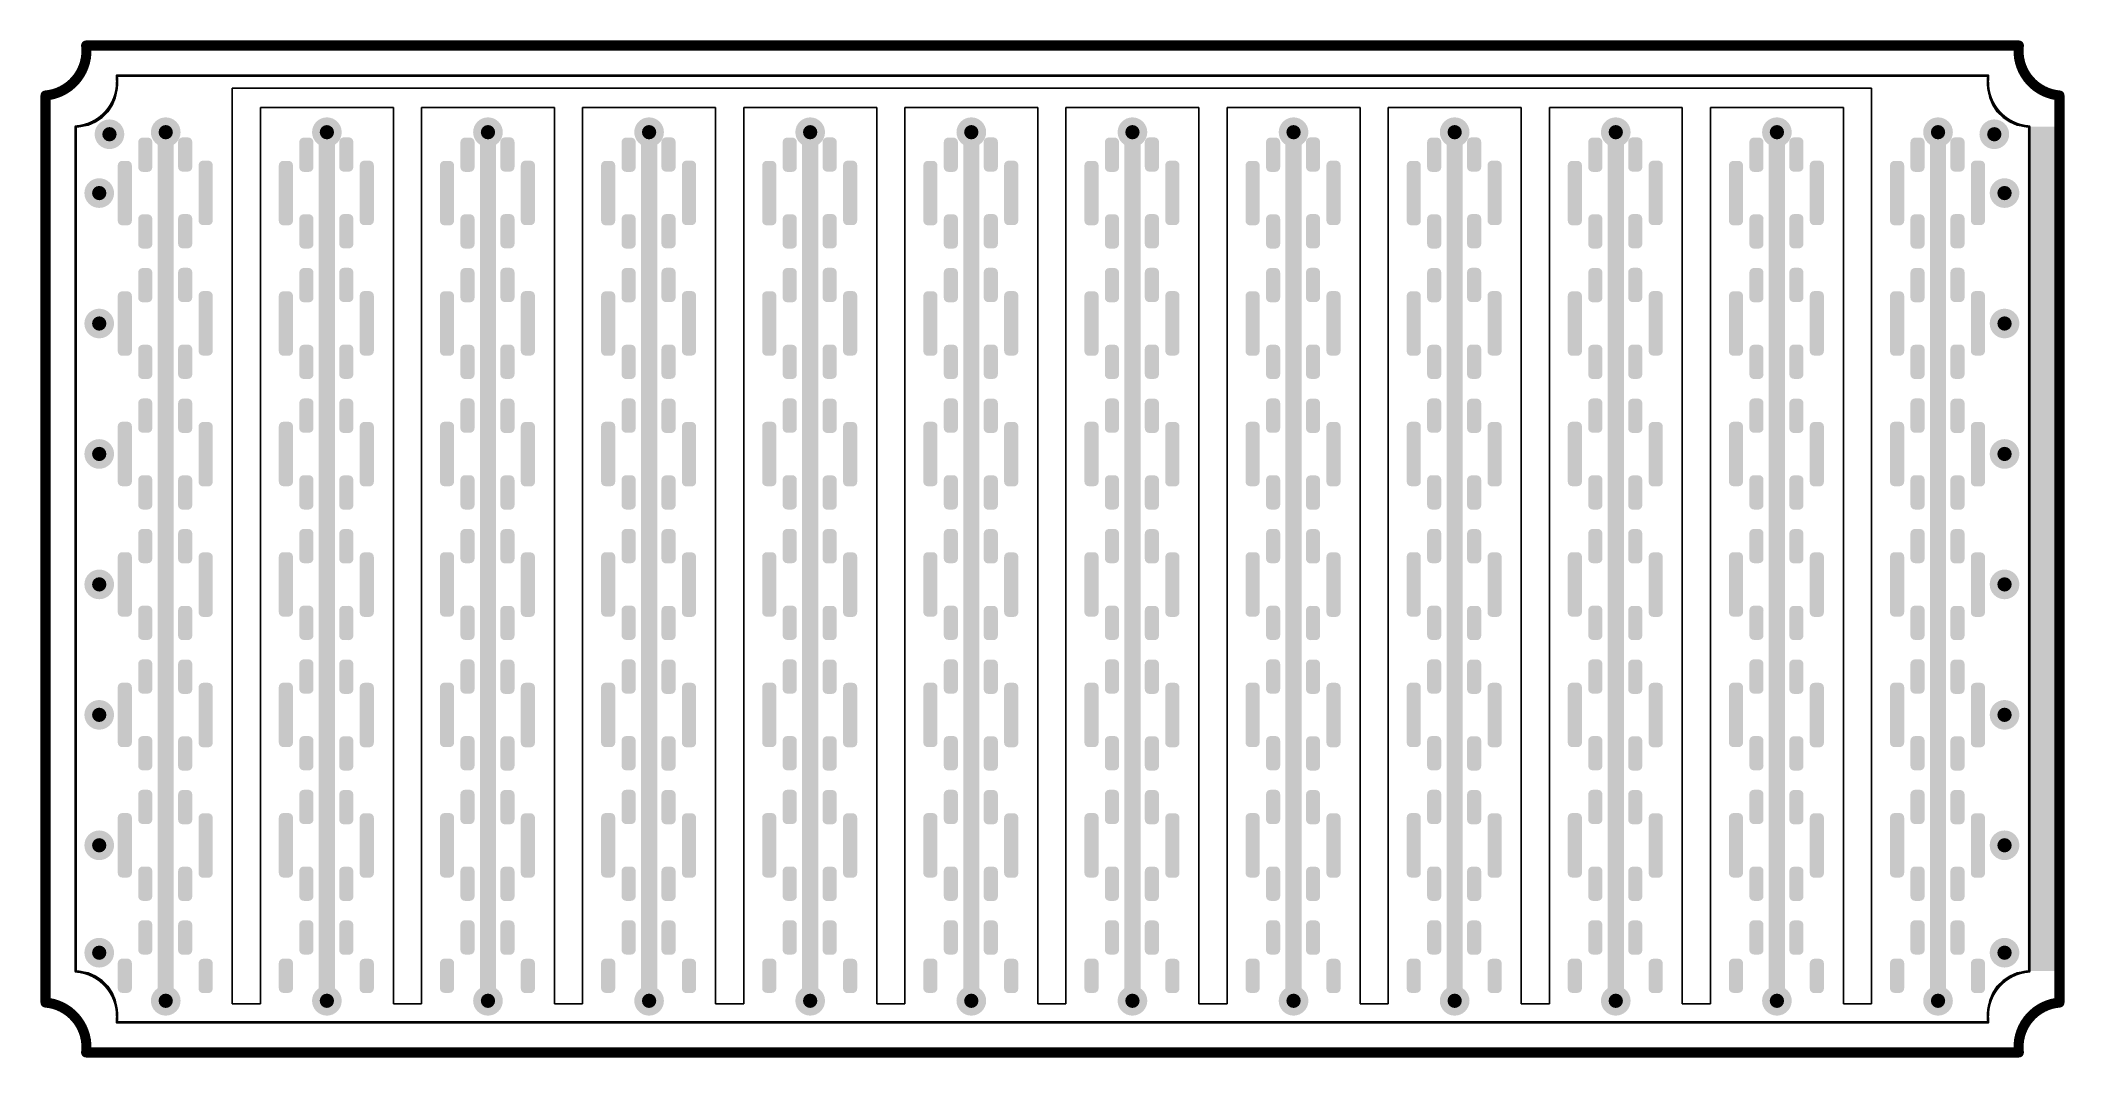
# Model space of a CAD drawing. Header units: inches. Extents: x -0.01 to 3.95, y -0.11 to 1.88.
import ezdxf

# ---------------------------------------------------------------- set-up
doc = ezdxf.new("R2010")
doc.units = ezdxf.units.IN
doc.header["$MEASUREMENT"] = 0
for name, color, linetype in [('Board Outline', 216, 'Continuous'), ('Bottom Layer', 5, 'Continuous'), ('Bottom Solder', 6, 'Continuous'), ('Top Layer', 1, 'Continuous'), ('Top Overlay', 2, 'Continuous'), ('Top Paste', 8, 'Continuous'), ('Top Solder', 216, 'Continuous'), ('Via Holes', 16, 'Continuous')]:
    doc.layers.add(name, color=color, linetype=linetype)

msp = doc.modelspace()

# ---------------------------------------------------------------- hatches: boundary and pattern name
at = {"layer": 'Bottom Layer'}
h = msp.add_hatch(color=5, dxfattribs=at)
edge = h.paths.add_edge_path()
edge.add_arc((0.125, 1.6974), 0.025, 0, 360)
h = msp.add_hatch(color=5, dxfattribs=at)
edge = h.paths.add_edge_path()
edge.add_arc((0.235, 1.7014), 0.025, 0, 360)
h = msp.add_hatch(color=5, dxfattribs=at)
edge = h.paths.add_edge_path()
edge.add_arc((0.55, 1.7014), 0.025, 0, 360)
h = msp.add_hatch(color=5, dxfattribs=at)
edge = h.paths.add_edge_path()
edge.add_arc((0.8649, 1.7014), 0.025, 0, 360)
h = msp.add_hatch(color=5, dxfattribs=at)
edge = h.paths.add_edge_path()
edge.add_arc((1.1799, 1.7014), 0.025, 0, 360)
h = msp.add_hatch(color=5, dxfattribs=at)
edge = h.paths.add_edge_path()
edge.add_arc((1.4948, 1.7014), 0.025, 0, 360)
h = msp.add_hatch(color=5, dxfattribs=at)
edge = h.paths.add_edge_path()
edge.add_arc((1.8098, 1.7014), 0.025, 0, 360)
h = msp.add_hatch(color=5, dxfattribs=at)
edge = h.paths.add_edge_path()
edge.add_arc((1.8098, 1.7014), 0.025, 0, 360)
h = msp.add_hatch(color=5, dxfattribs=at)
edge = h.paths.add_edge_path()
edge.add_arc((2.1248, 1.7014), 0.025, 0, 360)
h = msp.add_hatch(color=5, dxfattribs=at)
edge = h.paths.add_edge_path()
edge.add_arc((2.4397, 1.7014), 0.025, 0, 360)
h = msp.add_hatch(color=5, dxfattribs=at)
edge = h.paths.add_edge_path()
edge.add_arc((2.7547, 1.7014), 0.025, 0, 360)
h = msp.add_hatch(color=5, dxfattribs=at)
edge = h.paths.add_edge_path()
edge.add_arc((3.0696, 1.7014), 0.025, 0, 360)
h = msp.add_hatch(color=5, dxfattribs=at)
edge = h.paths.add_edge_path()
edge.add_arc((3.3846, 1.7014), 0.025, 0, 360)
h = msp.add_hatch(color=5, dxfattribs=at)
edge = h.paths.add_edge_path()
edge.add_arc((3.6996, 1.7014), 0.025, 0, 360)
h = msp.add_hatch(color=5, dxfattribs=at)
edge = h.paths.add_edge_path()
edge.add_arc((3.8096, 1.6974), 0.025, 0, 360)
h = msp.add_hatch(color=5, dxfattribs=at)
edge = h.paths.add_edge_path()
edge.add_arc((0.105, 1.5824), 0.025, 0, 360)
h = msp.add_hatch(color=5, dxfattribs=at)
edge = h.paths.add_edge_path()
edge.add_arc((3.8296, 1.5824), 0.025, 0, 360)
h = msp.add_hatch(color=5, dxfattribs=at)
edge = h.paths.add_edge_path()
edge.add_arc((0.105, 1.3274), 0.025, 0, 360)
h = msp.add_hatch(color=5, dxfattribs=at)
edge = h.paths.add_edge_path()
edge.add_arc((3.8296, 1.3274), 0.025, 0, 360)
h = msp.add_hatch(color=5, dxfattribs=at)
edge = h.paths.add_edge_path()
edge.add_arc((0.105, 1.0724), 0.025, 0, 360)
h = msp.add_hatch(color=5, dxfattribs=at)
edge = h.paths.add_edge_path()
edge.add_arc((3.8296, 1.0724), 0.025, 0, 360)
h = msp.add_hatch(color=5, dxfattribs=at)
edge = h.paths.add_edge_path()
edge.add_arc((0.105, 0.8174), 0.025, 0, 360)
h = msp.add_hatch(color=5, dxfattribs=at)
edge = h.paths.add_edge_path()
edge.add_arc((3.8296, 0.8174), 0.025, 0, 360)
h = msp.add_hatch(color=5, dxfattribs=at)
edge = h.paths.add_edge_path()
edge.add_arc((0.105, 0.5624), 0.025, 0, 360)
h = msp.add_hatch(color=5, dxfattribs=at)
edge = h.paths.add_edge_path()
edge.add_arc((3.8296, 0.5624), 0.025, 0, 360)
h = msp.add_hatch(color=5, dxfattribs=at)
edge = h.paths.add_edge_path()
edge.add_arc((0.105, 0.3074), 0.025, 0, 360)
h = msp.add_hatch(color=5, dxfattribs=at)
edge = h.paths.add_edge_path()
edge.add_arc((3.8296, 0.3074), 0.025, 0, 360)
h = msp.add_hatch(color=5, dxfattribs=at)
edge = h.paths.add_edge_path()
edge.add_arc((0.105, 0.0974), 0.025, 0, 360)
h = msp.add_hatch(color=5, dxfattribs=at)
edge = h.paths.add_edge_path()
edge.add_arc((3.8296, 0.0974), 0.025, 0, 360)
h = msp.add_hatch(color=5, dxfattribs=at)
edge = h.paths.add_edge_path()
edge.add_arc((0.235, 0.0034), 0.025, 0, 360)
h = msp.add_hatch(color=5, dxfattribs=at)
edge = h.paths.add_edge_path()
edge.add_arc((0.55, 0.0034), 0.025, 0, 360)
h = msp.add_hatch(color=5, dxfattribs=at)
edge = h.paths.add_edge_path()
edge.add_arc((0.8649, 0.0034), 0.025, 0, 360)
h = msp.add_hatch(color=5, dxfattribs=at)
edge = h.paths.add_edge_path()
edge.add_arc((1.1799, 0.0034), 0.025, 0, 360)
h = msp.add_hatch(color=5, dxfattribs=at)
edge = h.paths.add_edge_path()
edge.add_arc((1.4948, 0.0034), 0.025, 0, 360)
h = msp.add_hatch(color=5, dxfattribs=at)
edge = h.paths.add_edge_path()
edge.add_arc((1.8098, 0.0034), 0.025, 0, 360)
h = msp.add_hatch(color=5, dxfattribs=at)
edge = h.paths.add_edge_path()
edge.add_arc((1.8098, 0.0034), 0.025, 0, 360)
h = msp.add_hatch(color=5, dxfattribs=at)
edge = h.paths.add_edge_path()
edge.add_arc((2.1248, 0.0034), 0.025, 0, 360)
h = msp.add_hatch(color=5, dxfattribs=at)
edge = h.paths.add_edge_path()
edge.add_arc((2.4397, 0.0034), 0.025, 0, 360)
h = msp.add_hatch(color=5, dxfattribs=at)
edge = h.paths.add_edge_path()
edge.add_arc((2.7547, 0.0034), 0.025, 0, 360)
h = msp.add_hatch(color=5, dxfattribs=at)
edge = h.paths.add_edge_path()
edge.add_arc((3.0696, 0.0034), 0.025, 0, 360)
h = msp.add_hatch(color=5, dxfattribs=at)
edge = h.paths.add_edge_path()
edge.add_arc((3.3846, 0.0034), 0.025, 0, 360)
h = msp.add_hatch(color=5, dxfattribs=at)
edge = h.paths.add_edge_path()
edge.add_arc((3.6996, 0.0034), 0.025, 0, 360)
at = {"layer": 'Bottom Solder'}
h = msp.add_hatch(color=6, dxfattribs=at)
edge = h.paths.add_edge_path()
edge.add_arc((0.125, 1.6974), 0.029, 0, 360)
h = msp.add_hatch(color=6, dxfattribs=at)
edge = h.paths.add_edge_path()
edge.add_arc((0.235, 1.7014), 0.029, 0, 360)
h = msp.add_hatch(color=6, dxfattribs=at)
edge = h.paths.add_edge_path()
edge.add_arc((0.55, 1.7014), 0.029, 0, 360)
h = msp.add_hatch(color=6, dxfattribs=at)
edge = h.paths.add_edge_path()
edge.add_arc((0.8649, 1.7014), 0.029, 0, 360)
h = msp.add_hatch(color=6, dxfattribs=at)
edge = h.paths.add_edge_path()
edge.add_arc((1.1799, 1.7014), 0.029, 0, 360)
h = msp.add_hatch(color=6, dxfattribs=at)
edge = h.paths.add_edge_path()
edge.add_arc((1.4948, 1.7014), 0.029, 0, 360)
h = msp.add_hatch(color=6, dxfattribs=at)
edge = h.paths.add_edge_path()
edge.add_arc((1.8098, 1.7014), 0.029, 0, 360)
h = msp.add_hatch(color=6, dxfattribs=at)
edge = h.paths.add_edge_path()
edge.add_arc((1.8098, 1.7014), 0.029, 0, 360)
h = msp.add_hatch(color=6, dxfattribs=at)
edge = h.paths.add_edge_path()
edge.add_arc((2.1248, 1.7014), 0.029, 0, 360)
h = msp.add_hatch(color=6, dxfattribs=at)
edge = h.paths.add_edge_path()
edge.add_arc((2.4397, 1.7014), 0.029, 0, 360)
h = msp.add_hatch(color=6, dxfattribs=at)
edge = h.paths.add_edge_path()
edge.add_arc((2.7547, 1.7014), 0.029, 0, 360)
h = msp.add_hatch(color=6, dxfattribs=at)
edge = h.paths.add_edge_path()
edge.add_arc((3.0696, 1.7014), 0.029, 0, 360)
h = msp.add_hatch(color=6, dxfattribs=at)
edge = h.paths.add_edge_path()
edge.add_arc((3.3846, 1.7014), 0.029, 0, 360)
h = msp.add_hatch(color=6, dxfattribs=at)
edge = h.paths.add_edge_path()
edge.add_arc((3.6996, 1.7014), 0.029, 0, 360)
h = msp.add_hatch(color=6, dxfattribs=at)
edge = h.paths.add_edge_path()
edge.add_arc((3.8096, 1.6974), 0.029, 0, 360)
h = msp.add_hatch(color=6, dxfattribs=at)
edge = h.paths.add_edge_path()
edge.add_arc((0.105, 1.5824), 0.029, 0, 360)
h = msp.add_hatch(color=6, dxfattribs=at)
edge = h.paths.add_edge_path()
edge.add_arc((3.8296, 1.5824), 0.029, 0, 360)
h = msp.add_hatch(color=6, dxfattribs=at)
edge = h.paths.add_edge_path()
edge.add_arc((0.105, 1.3274), 0.029, 0, 360)
h = msp.add_hatch(color=6, dxfattribs=at)
edge = h.paths.add_edge_path()
edge.add_arc((3.8296, 1.3274), 0.029, 0, 360)
h = msp.add_hatch(color=6, dxfattribs=at)
edge = h.paths.add_edge_path()
edge.add_arc((0.105, 1.0724), 0.029, 0, 360)
h = msp.add_hatch(color=6, dxfattribs=at)
edge = h.paths.add_edge_path()
edge.add_arc((3.8296, 1.0724), 0.029, 0, 360)
h = msp.add_hatch(color=6, dxfattribs=at)
edge = h.paths.add_edge_path()
edge.add_arc((0.105, 0.8174), 0.029, 0, 360)
h = msp.add_hatch(color=6, dxfattribs=at)
edge = h.paths.add_edge_path()
edge.add_arc((3.8296, 0.8174), 0.029, 0, 360)
h = msp.add_hatch(color=6, dxfattribs=at)
edge = h.paths.add_edge_path()
edge.add_arc((0.105, 0.5624), 0.029, 0, 360)
h = msp.add_hatch(color=6, dxfattribs=at)
edge = h.paths.add_edge_path()
edge.add_arc((3.8296, 0.5624), 0.029, 0, 360)
h = msp.add_hatch(color=6, dxfattribs=at)
edge = h.paths.add_edge_path()
edge.add_arc((0.105, 0.3074), 0.029, 0, 360)
h = msp.add_hatch(color=6, dxfattribs=at)
edge = h.paths.add_edge_path()
edge.add_arc((3.8296, 0.3074), 0.029, 0, 360)
h = msp.add_hatch(color=6, dxfattribs=at)
edge = h.paths.add_edge_path()
edge.add_arc((0.105, 0.0974), 0.029, 0, 360)
h = msp.add_hatch(color=6, dxfattribs=at)
edge = h.paths.add_edge_path()
edge.add_arc((3.8296, 0.0974), 0.029, 0, 360)
h = msp.add_hatch(color=6, dxfattribs=at)
edge = h.paths.add_edge_path()
edge.add_arc((0.235, 0.0034), 0.029, 0, 360)
h = msp.add_hatch(color=6, dxfattribs=at)
edge = h.paths.add_edge_path()
edge.add_arc((0.55, 0.0034), 0.029, 0, 360)
h = msp.add_hatch(color=6, dxfattribs=at)
edge = h.paths.add_edge_path()
edge.add_arc((0.8649, 0.0034), 0.029, 0, 360)
h = msp.add_hatch(color=6, dxfattribs=at)
edge = h.paths.add_edge_path()
edge.add_arc((1.1799, 0.0034), 0.029, 0, 360)
h = msp.add_hatch(color=6, dxfattribs=at)
edge = h.paths.add_edge_path()
edge.add_arc((1.4948, 0.0034), 0.029, 0, 360)
h = msp.add_hatch(color=6, dxfattribs=at)
edge = h.paths.add_edge_path()
edge.add_arc((1.8098, 0.0034), 0.029, 0, 360)
h = msp.add_hatch(color=6, dxfattribs=at)
edge = h.paths.add_edge_path()
edge.add_arc((1.8098, 0.0034), 0.029, 0, 360)
h = msp.add_hatch(color=6, dxfattribs=at)
edge = h.paths.add_edge_path()
edge.add_arc((2.1248, 0.0034), 0.029, 0, 360)
h = msp.add_hatch(color=6, dxfattribs=at)
edge = h.paths.add_edge_path()
edge.add_arc((2.4397, 0.0034), 0.029, 0, 360)
h = msp.add_hatch(color=6, dxfattribs=at)
edge = h.paths.add_edge_path()
edge.add_arc((2.7547, 0.0034), 0.029, 0, 360)
h = msp.add_hatch(color=6, dxfattribs=at)
edge = h.paths.add_edge_path()
edge.add_arc((3.0696, 0.0034), 0.029, 0, 360)
h = msp.add_hatch(color=6, dxfattribs=at)
edge = h.paths.add_edge_path()
edge.add_arc((3.3846, 0.0034), 0.029, 0, 360)
h = msp.add_hatch(color=6, dxfattribs=at)
edge = h.paths.add_edge_path()
edge.add_arc((3.6996, 0.0034), 0.029, 0, 360)
at = {"layer": 'Top Layer'}
h = msp.add_hatch(color=1, dxfattribs=at)
edge = h.paths.add_edge_path()
edge.add_arc((0.125, 1.6974), 0.025, 0, 360)
h = msp.add_hatch(color=1, dxfattribs=at)
edge = h.paths.add_edge_path()
edge.add_arc((0.235, 1.7014), 0.025, 0, 360)
h = msp.add_hatch(color=1, dxfattribs=at)
edge = h.paths.add_edge_path()
edge.add_arc((0.2291, 1.7055), 0.00591, 90, 180)
edge.add_line((0.2232, 1.7055), (0.2232, 0.0047))
edge.add_arc((0.2291, 0.0047), 0.00591, 180, 270)
edge.add_line((0.2291, -0.0012), (0.2409, -0.0012))
edge.add_arc((0.2409, 0.0047), 0.00591, 270, 360)
edge.add_line((0.2468, 0.0047), (0.2468, 1.7055))
edge.add_arc((0.2409, 1.7055), 0.00591, 0, 90)
edge.add_line((0.2409, 1.7114), (0.2291, 1.7114))
h = msp.add_hatch(color=1, dxfattribs=at)
edge = h.paths.add_edge_path()
edge.add_arc((0.2291, 1.7055), 0.00591, 90, 180)
edge.add_line((0.2232, 1.7055), (0.2232, 0.0047))
edge.add_arc((0.2291, 0.0047), 0.00591, 180, 270)
edge.add_line((0.2291, -0.0012), (0.2409, -0.0012))
edge.add_arc((0.2409, 0.0047), 0.00591, 270, 360)
edge.add_line((0.2468, 0.0047), (0.2468, 1.7055))
edge.add_arc((0.2409, 1.7055), 0.00591, 0, 90)
edge.add_line((0.2409, 1.7114), (0.2291, 1.7114))
h = msp.add_hatch(color=1, dxfattribs=at)
edge = h.paths.add_edge_path()
edge.add_arc((0.55, 1.7014), 0.025, 0, 360)
h = msp.add_hatch(color=1, dxfattribs=at)
edge = h.paths.add_edge_path()
edge.add_arc((0.5441, 1.7055), 0.00591, 90, 180)
edge.add_line((0.5381, 1.7055), (0.5381, 0.0047))
edge.add_arc((0.5441, 0.0047), 0.00591, 180, 270)
edge.add_line((0.5441, -0.0012), (0.5559, -0.0012))
edge.add_arc((0.5559, 0.0047), 0.00591, 270, 360)
edge.add_line((0.5618, 0.0047), (0.5618, 1.7055))
edge.add_arc((0.5559, 1.7055), 0.00591, 0, 90)
edge.add_line((0.5559, 1.7114), (0.5441, 1.7114))
h = msp.add_hatch(color=1, dxfattribs=at)
edge = h.paths.add_edge_path()
edge.add_arc((0.8649, 1.7014), 0.025, 0, 360)
h = msp.add_hatch(color=1, dxfattribs=at)
edge = h.paths.add_edge_path()
edge.add_arc((0.859, 1.7055), 0.00591, 90, 180)
edge.add_line((0.8531, 1.7055), (0.8531, 0.0047))
edge.add_arc((0.859, 0.0047), 0.00591, 180, 270)
edge.add_line((0.859, -0.0012), (0.8708, -0.0012))
edge.add_arc((0.8708, 0.0047), 0.00591, 270, 360)
edge.add_line((0.8767, 0.0047), (0.8767, 1.7055))
edge.add_arc((0.8708, 1.7055), 0.00591, 0, 90)
edge.add_line((0.8708, 1.7114), (0.859, 1.7114))
h = msp.add_hatch(color=1, dxfattribs=at)
edge = h.paths.add_edge_path()
edge.add_arc((1.1799, 1.7014), 0.025, 0, 360)
h = msp.add_hatch(color=1, dxfattribs=at)
edge = h.paths.add_edge_path()
edge.add_arc((1.174, 1.7055), 0.00591, 90, 180)
edge.add_line((1.1681, 1.7055), (1.1681, 0.0047))
edge.add_arc((1.174, 0.0047), 0.00591, 180, 270)
edge.add_line((1.174, -0.0012), (1.1858, -0.0012))
edge.add_arc((1.1858, 0.0047), 0.00591, 270, 360)
edge.add_line((1.1917, 0.0047), (1.1917, 1.7055))
edge.add_arc((1.1858, 1.7055), 0.00591, 0, 90)
edge.add_line((1.1858, 1.7114), (1.174, 1.7114))
h = msp.add_hatch(color=1, dxfattribs=at)
edge = h.paths.add_edge_path()
edge.add_arc((1.4948, 1.7014), 0.025, 0, 360)
h = msp.add_hatch(color=1, dxfattribs=at)
edge = h.paths.add_edge_path()
edge.add_arc((1.4889, 1.7055), 0.00591, 90, 180)
edge.add_line((1.483, 1.7055), (1.483, 0.0047))
edge.add_arc((1.4889, 0.0047), 0.00591, 180, 270)
edge.add_line((1.4889, -0.0012), (1.5007, -0.0012))
edge.add_arc((1.5007, 0.0047), 0.00591, 270, 360)
edge.add_line((1.5067, 0.0047), (1.5067, 1.7055))
edge.add_arc((1.5007, 1.7055), 0.00591, 0, 90)
edge.add_line((1.5007, 1.7114), (1.4889, 1.7114))
h = msp.add_hatch(color=1, dxfattribs=at)
edge = h.paths.add_edge_path()
edge.add_arc((1.8098, 1.7014), 0.025, 0, 360)
h = msp.add_hatch(color=1, dxfattribs=at)
edge = h.paths.add_edge_path()
edge.add_arc((1.8098, 1.7014), 0.025, 0, 360)
h = msp.add_hatch(color=1, dxfattribs=at)
edge = h.paths.add_edge_path()
edge.add_arc((1.8039, 1.7055), 0.00591, 90, 180)
edge.add_line((1.798, 1.7055), (1.798, 0.0047))
edge.add_arc((1.8039, 0.0047), 0.00591, 180, 270)
edge.add_line((1.8039, -0.0012), (1.8157, -0.0012))
edge.add_arc((1.8157, 0.0047), 0.00591, 270, 360)
edge.add_line((1.8216, 0.0047), (1.8216, 1.7055))
edge.add_arc((1.8157, 1.7055), 0.00591, 0, 90)
edge.add_line((1.8157, 1.7114), (1.8039, 1.7114))
h = msp.add_hatch(color=1, dxfattribs=at)
edge = h.paths.add_edge_path()
edge.add_arc((2.1248, 1.7014), 0.025, 0, 360)
h = msp.add_hatch(color=1, dxfattribs=at)
edge = h.paths.add_edge_path()
edge.add_arc((2.1189, 1.7055), 0.00591, 90, 180)
edge.add_line((2.113, 1.7055), (2.113, 0.0047))
edge.add_arc((2.1189, 0.0047), 0.00591, 180, 270)
edge.add_line((2.1189, -0.0012), (2.1307, -0.0012))
edge.add_arc((2.1307, 0.0047), 0.00591, 270, 360)
edge.add_line((2.1366, 0.0047), (2.1366, 1.7055))
edge.add_arc((2.1307, 1.7055), 0.00591, 0, 90)
edge.add_line((2.1307, 1.7114), (2.1189, 1.7114))
h = msp.add_hatch(color=1, dxfattribs=at)
edge = h.paths.add_edge_path()
edge.add_arc((2.4397, 1.7014), 0.025, 0, 360)
h = msp.add_hatch(color=1, dxfattribs=at)
edge = h.paths.add_edge_path()
edge.add_arc((2.4338, 1.7055), 0.00591, 90, 180)
edge.add_line((2.4279, 1.7055), (2.4279, 0.0047))
edge.add_arc((2.4338, 0.0047), 0.00591, 180, 270)
edge.add_line((2.4338, -0.0012), (2.4456, -0.0012))
edge.add_arc((2.4456, 0.0047), 0.00591, 270, 360)
edge.add_line((2.4515, 0.0047), (2.4515, 1.7055))
edge.add_arc((2.4456, 1.7055), 0.00591, 0, 90)
edge.add_line((2.4456, 1.7114), (2.4338, 1.7114))
h = msp.add_hatch(color=1, dxfattribs=at)
edge = h.paths.add_edge_path()
edge.add_arc((2.7547, 1.7014), 0.025, 0, 360)
h = msp.add_hatch(color=1, dxfattribs=at)
edge = h.paths.add_edge_path()
edge.add_arc((2.7488, 1.7055), 0.00591, 90, 180)
edge.add_line((2.7429, 1.7055), (2.7429, 0.0047))
edge.add_arc((2.7488, 0.0047), 0.00591, 180, 270)
edge.add_line((2.7488, -0.0012), (2.7606, -0.0012))
edge.add_arc((2.7606, 0.0047), 0.00591, 270, 360)
edge.add_line((2.7665, 0.0047), (2.7665, 1.7055))
edge.add_arc((2.7606, 1.7055), 0.00591, 0, 90)
edge.add_line((2.7606, 1.7114), (2.7488, 1.7114))
h = msp.add_hatch(color=1, dxfattribs=at)
edge = h.paths.add_edge_path()
edge.add_arc((3.0696, 1.7014), 0.025, 0, 360)
h = msp.add_hatch(color=1, dxfattribs=at)
edge = h.paths.add_edge_path()
edge.add_arc((3.0637, 1.7055), 0.00591, 90, 180)
edge.add_line((3.0578, 1.7055), (3.0578, 0.0047))
edge.add_arc((3.0637, 0.0047), 0.00591, 180, 270)
edge.add_line((3.0637, -0.0012), (3.0756, -0.0012))
edge.add_arc((3.0756, 0.0047), 0.00591, 270, 360)
edge.add_line((3.0815, 0.0047), (3.0815, 1.7055))
edge.add_arc((3.0756, 1.7055), 0.00591, 0, 90)
edge.add_line((3.0756, 1.7114), (3.0637, 1.7114))
h = msp.add_hatch(color=1, dxfattribs=at)
edge = h.paths.add_edge_path()
edge.add_arc((3.3846, 1.7014), 0.025, 0, 360)
h = msp.add_hatch(color=1, dxfattribs=at)
edge = h.paths.add_edge_path()
edge.add_arc((3.3787, 1.7055), 0.00591, 90, 180)
edge.add_line((3.3728, 1.7055), (3.3728, 0.0047))
edge.add_arc((3.3787, 0.0047), 0.00591, 180, 270)
edge.add_line((3.3787, -0.0012), (3.3905, -0.0012))
edge.add_arc((3.3905, 0.0047), 0.00591, 270, 360)
edge.add_line((3.3964, 0.0047), (3.3964, 1.7055))
edge.add_arc((3.3905, 1.7055), 0.00591, 0, 90)
edge.add_line((3.3905, 1.7114), (3.3787, 1.7114))
h = msp.add_hatch(color=1, dxfattribs=at)
edge = h.paths.add_edge_path()
edge.add_arc((3.6996, 1.7014), 0.025, 0, 360)
h = msp.add_hatch(color=1, dxfattribs=at)
edge = h.paths.add_edge_path()
edge.add_arc((3.6937, 1.7055), 0.00591, 90, 180)
edge.add_line((3.6878, 1.7055), (3.6878, 0.0047))
edge.add_arc((3.6937, 0.0047), 0.00591, 180, 270)
edge.add_line((3.6937, -0.0012), (3.7055, -0.0012))
edge.add_arc((3.7055, 0.0047), 0.00591, 270, 360)
edge.add_line((3.7114, 0.0047), (3.7114, 1.7055))
edge.add_arc((3.7055, 1.7055), 0.00591, 0, 90)
edge.add_line((3.7055, 1.7114), (3.6937, 1.7114))
h = msp.add_hatch(color=1, dxfattribs=at)
edge = h.paths.add_edge_path()
edge.add_arc((3.8096, 1.6974), 0.025, 0, 360)
h = msp.add_hatch(color=1, dxfattribs=at)
edge = h.paths.add_edge_path()
edge.add_arc((0.1901, 1.682), 0.00492, 90, 180)
edge.add_line((0.1852, 1.682), (0.1852, 1.6328))
edge.add_arc((0.1901, 1.6328), 0.00492, 180, 270)
edge.add_line((0.1901, 1.6278), (0.1999, 1.6278))
edge.add_arc((0.1999, 1.6328), 0.00492, 270, 360)
edge.add_line((0.2048, 1.6328), (0.2048, 1.682))
edge.add_arc((0.1999, 1.682), 0.00492, 0, 90)
edge.add_line((0.1999, 1.6869), (0.1901, 1.6869))
h = msp.add_hatch(color=1, dxfattribs=at)
edge = h.paths.add_edge_path()
edge.add_arc((0.1901, 1.682), 0.00492, 90, 180)
edge.add_line((0.1852, 1.682), (0.1852, 1.6328))
edge.add_arc((0.1901, 1.6328), 0.00492, 180, 270)
edge.add_line((0.1901, 1.6278), (0.1999, 1.6278))
edge.add_arc((0.1999, 1.6328), 0.00492, 270, 360)
edge.add_line((0.2048, 1.6328), (0.2048, 1.682))
edge.add_arc((0.1999, 1.682), 0.00492, 0, 90)
edge.add_line((0.1999, 1.6869), (0.1901, 1.6869))
h = msp.add_hatch(color=1, dxfattribs=at)
edge = h.paths.add_edge_path()
edge.add_arc((0.278, 1.6332), 0.00492, 270, 360)
edge.add_line((0.2829, 1.6332), (0.2829, 1.6824))
edge.add_arc((0.278, 1.6824), 0.00492, 0, 90)
edge.add_line((0.278, 1.6873), (0.2681, 1.6873))
edge.add_arc((0.2681, 1.6824), 0.00492, 90, 180)
edge.add_line((0.2632, 1.6824), (0.2632, 1.6332))
edge.add_arc((0.2681, 1.6332), 0.00492, 180, 270)
edge.add_line((0.2681, 1.6282), (0.278, 1.6282))
h = msp.add_hatch(color=1, dxfattribs=at)
edge = h.paths.add_edge_path()
edge.add_arc((0.278, 1.6332), 0.00492, 270, 360)
edge.add_line((0.2829, 1.6332), (0.2829, 1.6824))
edge.add_arc((0.278, 1.6824), 0.00492, 0, 90)
edge.add_line((0.278, 1.6873), (0.2681, 1.6873))
edge.add_arc((0.2681, 1.6824), 0.00492, 90, 180)
edge.add_line((0.2632, 1.6824), (0.2632, 1.6332))
edge.add_arc((0.2681, 1.6332), 0.00492, 180, 270)
edge.add_line((0.2681, 1.6282), (0.278, 1.6282))
h = msp.add_hatch(color=1, dxfattribs=at)
edge = h.paths.add_edge_path()
edge.add_arc((0.505, 1.682), 0.00492, 90, 180)
edge.add_line((0.5001, 1.682), (0.5001, 1.6328))
edge.add_arc((0.505, 1.6328), 0.00492, 180, 270)
edge.add_line((0.505, 1.6278), (0.5149, 1.6278))
edge.add_arc((0.5149, 1.6328), 0.00492, 270, 360)
edge.add_line((0.5198, 1.6328), (0.5198, 1.682))
edge.add_arc((0.5149, 1.682), 0.00492, 0, 90)
edge.add_line((0.5149, 1.6869), (0.505, 1.6869))
h = msp.add_hatch(color=1, dxfattribs=at)
edge = h.paths.add_edge_path()
edge.add_arc((0.5929, 1.6332), 0.00492, 270, 360)
edge.add_line((0.5979, 1.6332), (0.5979, 1.6824))
edge.add_arc((0.5929, 1.6824), 0.00492, 0, 90)
edge.add_line((0.5929, 1.6873), (0.5831, 1.6873))
edge.add_arc((0.5831, 1.6824), 0.00492, 90, 180)
edge.add_line((0.5782, 1.6824), (0.5782, 1.6332))
edge.add_arc((0.5831, 1.6332), 0.00492, 180, 270)
edge.add_line((0.5831, 1.6282), (0.5929, 1.6282))
h = msp.add_hatch(color=1, dxfattribs=at)
edge = h.paths.add_edge_path()
edge.add_arc((0.82, 1.682), 0.00492, 90, 180)
edge.add_line((0.8151, 1.682), (0.8151, 1.6328))
edge.add_arc((0.82, 1.6328), 0.00492, 180, 270)
edge.add_line((0.82, 1.6278), (0.8298, 1.6278))
edge.add_arc((0.8298, 1.6328), 0.00492, 270, 360)
edge.add_line((0.8348, 1.6328), (0.8348, 1.682))
edge.add_arc((0.8298, 1.682), 0.00492, 0, 90)
edge.add_line((0.8298, 1.6869), (0.82, 1.6869))
h = msp.add_hatch(color=1, dxfattribs=at)
edge = h.paths.add_edge_path()
edge.add_arc((0.9079, 1.6332), 0.00492, 270, 360)
edge.add_line((0.9128, 1.6332), (0.9128, 1.6824))
edge.add_arc((0.9079, 1.6824), 0.00492, 0, 90)
edge.add_line((0.9079, 1.6873), (0.8981, 1.6873))
edge.add_arc((0.8981, 1.6824), 0.00492, 90, 180)
edge.add_line((0.8931, 1.6824), (0.8931, 1.6332))
edge.add_arc((0.8981, 1.6332), 0.00492, 180, 270)
edge.add_line((0.8981, 1.6282), (0.9079, 1.6282))
h = msp.add_hatch(color=1, dxfattribs=at)
edge = h.paths.add_edge_path()
edge.add_arc((1.135, 1.682), 0.00492, 90, 180)
edge.add_line((1.13, 1.682), (1.13, 1.6328))
edge.add_arc((1.135, 1.6328), 0.00492, 180, 270)
edge.add_line((1.135, 1.6278), (1.1448, 1.6278))
edge.add_arc((1.1448, 1.6328), 0.00492, 270, 360)
edge.add_line((1.1497, 1.6328), (1.1497, 1.682))
edge.add_arc((1.1448, 1.682), 0.00492, 0, 90)
edge.add_line((1.1448, 1.6869), (1.135, 1.6869))
h = msp.add_hatch(color=1, dxfattribs=at)
edge = h.paths.add_edge_path()
edge.add_arc((1.2229, 1.6332), 0.00492, 270, 360)
edge.add_line((1.2278, 1.6332), (1.2278, 1.6824))
edge.add_arc((1.2229, 1.6824), 0.00492, 0, 90)
edge.add_line((1.2229, 1.6873), (1.213, 1.6873))
edge.add_arc((1.213, 1.6824), 0.00492, 90, 180)
edge.add_line((1.2081, 1.6824), (1.2081, 1.6332))
edge.add_arc((1.213, 1.6332), 0.00492, 180, 270)
edge.add_line((1.213, 1.6282), (1.2229, 1.6282))
h = msp.add_hatch(color=1, dxfattribs=at)
edge = h.paths.add_edge_path()
edge.add_arc((1.4499, 1.682), 0.00492, 90, 180)
edge.add_line((1.445, 1.682), (1.445, 1.6328))
edge.add_arc((1.4499, 1.6328), 0.00492, 180, 270)
edge.add_line((1.4499, 1.6278), (1.4598, 1.6278))
edge.add_arc((1.4598, 1.6328), 0.00492, 270, 360)
edge.add_line((1.4647, 1.6328), (1.4647, 1.682))
edge.add_arc((1.4598, 1.682), 0.00492, 0, 90)
edge.add_line((1.4598, 1.6869), (1.4499, 1.6869))
h = msp.add_hatch(color=1, dxfattribs=at)
edge = h.paths.add_edge_path()
edge.add_arc((1.5378, 1.6332), 0.00492, 270, 360)
edge.add_line((1.5428, 1.6332), (1.5428, 1.6824))
edge.add_arc((1.5378, 1.6824), 0.00492, 0, 90)
edge.add_line((1.5378, 1.6873), (1.528, 1.6873))
edge.add_arc((1.528, 1.6824), 0.00492, 90, 180)
edge.add_line((1.5231, 1.6824), (1.5231, 1.6332))
edge.add_arc((1.528, 1.6332), 0.00492, 180, 270)
edge.add_line((1.528, 1.6282), (1.5378, 1.6282))
h = msp.add_hatch(color=1, dxfattribs=at)
edge = h.paths.add_edge_path()
edge.add_arc((1.7649, 1.682), 0.00492, 90, 180)
edge.add_line((1.76, 1.682), (1.76, 1.6328))
edge.add_arc((1.7649, 1.6328), 0.00492, 180, 270)
edge.add_line((1.7649, 1.6278), (1.7747, 1.6278))
edge.add_arc((1.7747, 1.6328), 0.00492, 270, 360)
edge.add_line((1.7796, 1.6328), (1.7796, 1.682))
edge.add_arc((1.7747, 1.682), 0.00492, 0, 90)
edge.add_line((1.7747, 1.6869), (1.7649, 1.6869))
h = msp.add_hatch(color=1, dxfattribs=at)
edge = h.paths.add_edge_path()
edge.add_arc((1.8528, 1.6332), 0.00492, 270, 360)
edge.add_line((1.8577, 1.6332), (1.8577, 1.6824))
edge.add_arc((1.8528, 1.6824), 0.00492, 0, 90)
edge.add_line((1.8528, 1.6873), (1.8429, 1.6873))
edge.add_arc((1.8429, 1.6824), 0.00492, 90, 180)
edge.add_line((1.838, 1.6824), (1.838, 1.6332))
edge.add_arc((1.8429, 1.6332), 0.00492, 180, 270)
edge.add_line((1.8429, 1.6282), (1.8528, 1.6282))
h = msp.add_hatch(color=1, dxfattribs=at)
edge = h.paths.add_edge_path()
edge.add_arc((2.0798, 1.682), 0.00492, 90, 180)
edge.add_line((2.0749, 1.682), (2.0749, 1.6328))
edge.add_arc((2.0798, 1.6328), 0.00492, 180, 270)
edge.add_line((2.0798, 1.6278), (2.0897, 1.6278))
edge.add_arc((2.0897, 1.6328), 0.00492, 270, 360)
edge.add_line((2.0946, 1.6328), (2.0946, 1.682))
edge.add_arc((2.0897, 1.682), 0.00492, 0, 90)
edge.add_line((2.0897, 1.6869), (2.0798, 1.6869))
h = msp.add_hatch(color=1, dxfattribs=at)
edge = h.paths.add_edge_path()
edge.add_arc((2.1678, 1.6332), 0.00492, 270, 360)
edge.add_line((2.1727, 1.6332), (2.1727, 1.6824))
edge.add_arc((2.1678, 1.6824), 0.00492, 0, 90)
edge.add_line((2.1678, 1.6873), (2.1579, 1.6873))
edge.add_arc((2.1579, 1.6824), 0.00492, 90, 180)
edge.add_line((2.153, 1.6824), (2.153, 1.6332))
edge.add_arc((2.1579, 1.6332), 0.00492, 180, 270)
edge.add_line((2.1579, 1.6282), (2.1678, 1.6282))
h = msp.add_hatch(color=1, dxfattribs=at)
edge = h.paths.add_edge_path()
edge.add_arc((2.3948, 1.682), 0.00492, 90, 180)
edge.add_line((2.3899, 1.682), (2.3899, 1.6328))
edge.add_arc((2.3948, 1.6328), 0.00492, 180, 270)
edge.add_line((2.3948, 1.6278), (2.4046, 1.6278))
edge.add_arc((2.4046, 1.6328), 0.00492, 270, 360)
edge.add_line((2.4096, 1.6328), (2.4096, 1.682))
edge.add_arc((2.4046, 1.682), 0.00492, 0, 90)
edge.add_line((2.4046, 1.6869), (2.3948, 1.6869))
h = msp.add_hatch(color=1, dxfattribs=at)
edge = h.paths.add_edge_path()
edge.add_arc((2.4827, 1.6332), 0.00492, 270, 360)
edge.add_line((2.4876, 1.6332), (2.4876, 1.6824))
edge.add_arc((2.4827, 1.6824), 0.00492, 0, 90)
edge.add_line((2.4827, 1.6873), (2.4729, 1.6873))
edge.add_arc((2.4729, 1.6824), 0.00492, 90, 180)
edge.add_line((2.4679, 1.6824), (2.4679, 1.6332))
edge.add_arc((2.4729, 1.6332), 0.00492, 180, 270)
edge.add_line((2.4729, 1.6282), (2.4827, 1.6282))
h = msp.add_hatch(color=1, dxfattribs=at)
edge = h.paths.add_edge_path()
edge.add_arc((2.7098, 1.682), 0.00492, 90, 180)
edge.add_line((2.7048, 1.682), (2.7048, 1.6328))
edge.add_arc((2.7098, 1.6328), 0.00492, 180, 270)
edge.add_line((2.7098, 1.6278), (2.7196, 1.6278))
edge.add_arc((2.7196, 1.6328), 0.00492, 270, 360)
edge.add_line((2.7245, 1.6328), (2.7245, 1.682))
edge.add_arc((2.7196, 1.682), 0.00492, 0, 90)
edge.add_line((2.7196, 1.6869), (2.7098, 1.6869))
h = msp.add_hatch(color=1, dxfattribs=at)
edge = h.paths.add_edge_path()
edge.add_arc((2.7977, 1.6332), 0.00492, 270, 360)
edge.add_line((2.8026, 1.6332), (2.8026, 1.6824))
edge.add_arc((2.7977, 1.6824), 0.00492, 0, 90)
edge.add_line((2.7977, 1.6873), (2.7878, 1.6873))
edge.add_arc((2.7878, 1.6824), 0.00492, 90, 180)
edge.add_line((2.7829, 1.6824), (2.7829, 1.6332))
edge.add_arc((2.7878, 1.6332), 0.00492, 180, 270)
edge.add_line((2.7878, 1.6282), (2.7977, 1.6282))
h = msp.add_hatch(color=1, dxfattribs=at)
edge = h.paths.add_edge_path()
edge.add_arc((3.0247, 1.682), 0.00492, 90, 180)
edge.add_line((3.0198, 1.682), (3.0198, 1.6328))
edge.add_arc((3.0247, 1.6328), 0.00492, 180, 270)
edge.add_line((3.0247, 1.6278), (3.0346, 1.6278))
edge.add_arc((3.0346, 1.6328), 0.00492, 270, 360)
edge.add_line((3.0395, 1.6328), (3.0395, 1.682))
edge.add_arc((3.0346, 1.682), 0.00492, 0, 90)
edge.add_line((3.0346, 1.6869), (3.0247, 1.6869))
h = msp.add_hatch(color=1, dxfattribs=at)
edge = h.paths.add_edge_path()
edge.add_arc((3.1126, 1.6332), 0.00492, 270, 360)
edge.add_line((3.1176, 1.6332), (3.1176, 1.6824))
edge.add_arc((3.1126, 1.6824), 0.00492, 0, 90)
edge.add_line((3.1126, 1.6873), (3.1028, 1.6873))
edge.add_arc((3.1028, 1.6824), 0.00492, 90, 180)
edge.add_line((3.0979, 1.6824), (3.0979, 1.6332))
edge.add_arc((3.1028, 1.6332), 0.00492, 180, 270)
edge.add_line((3.1028, 1.6282), (3.1126, 1.6282))
h = msp.add_hatch(color=1, dxfattribs=at)
edge = h.paths.add_edge_path()
edge.add_arc((3.3397, 1.682), 0.00492, 90, 180)
edge.add_line((3.3348, 1.682), (3.3348, 1.6328))
edge.add_arc((3.3397, 1.6328), 0.00492, 180, 270)
edge.add_line((3.3397, 1.6278), (3.3495, 1.6278))
edge.add_arc((3.3495, 1.6328), 0.00492, 270, 360)
edge.add_line((3.3544, 1.6328), (3.3544, 1.682))
edge.add_arc((3.3495, 1.682), 0.00492, 0, 90)
edge.add_line((3.3495, 1.6869), (3.3397, 1.6869))
h = msp.add_hatch(color=1, dxfattribs=at)
edge = h.paths.add_edge_path()
edge.add_arc((3.4276, 1.6332), 0.00492, 270, 360)
edge.add_line((3.4325, 1.6332), (3.4325, 1.6824))
edge.add_arc((3.4276, 1.6824), 0.00492, 0, 90)
edge.add_line((3.4276, 1.6873), (3.4178, 1.6873))
edge.add_arc((3.4178, 1.6824), 0.00492, 90, 180)
edge.add_line((3.4128, 1.6824), (3.4128, 1.6332))
edge.add_arc((3.4178, 1.6332), 0.00492, 180, 270)
edge.add_line((3.4178, 1.6282), (3.4276, 1.6282))
h = msp.add_hatch(color=1, dxfattribs=at)
edge = h.paths.add_edge_path()
edge.add_arc((3.6546, 1.682), 0.00492, 90, 180)
edge.add_line((3.6497, 1.682), (3.6497, 1.6328))
edge.add_arc((3.6546, 1.6328), 0.00492, 180, 270)
edge.add_line((3.6546, 1.6278), (3.6645, 1.6278))
edge.add_arc((3.6645, 1.6328), 0.00492, 270, 360)
edge.add_line((3.6694, 1.6328), (3.6694, 1.682))
edge.add_arc((3.6645, 1.682), 0.00492, 0, 90)
edge.add_line((3.6645, 1.6869), (3.6546, 1.6869))
h = msp.add_hatch(color=1, dxfattribs=at)
edge = h.paths.add_edge_path()
edge.add_arc((3.7426, 1.6332), 0.00492, 270, 360)
edge.add_line((3.7475, 1.6332), (3.7475, 1.6824))
edge.add_arc((3.7426, 1.6824), 0.00492, 0, 90)
edge.add_line((3.7426, 1.6873), (3.7327, 1.6873))
edge.add_arc((3.7327, 1.6824), 0.00492, 90, 180)
edge.add_line((3.7278, 1.6824), (3.7278, 1.6332))
edge.add_arc((3.7327, 1.6332), 0.00492, 180, 270)
edge.add_line((3.7327, 1.6282), (3.7426, 1.6282))
h = msp.add_hatch(color=1, dxfattribs=at)
edge = h.paths.add_edge_path()
edge.add_arc((0.1501, 1.6365), 0.00492, 90, 180)
edge.add_line((0.1452, 1.6365), (0.1452, 1.5282))
edge.add_arc((0.1501, 1.5282), 0.00492, 180, 270)
edge.add_line((0.1501, 1.5233), (0.1599, 1.5233))
edge.add_arc((0.1599, 1.5282), 0.00492, 270, 360)
edge.add_line((0.1648, 1.5282), (0.1648, 1.6365))
edge.add_arc((0.1599, 1.6365), 0.00492, 0, 90)
edge.add_line((0.1599, 1.6414), (0.1501, 1.6414))
h = msp.add_hatch(color=1, dxfattribs=at)
edge = h.paths.add_edge_path()
edge.add_arc((0.1501, 1.6365), 0.00492, 90, 180)
edge.add_line((0.1452, 1.6365), (0.1452, 1.5282))
edge.add_arc((0.1501, 1.5282), 0.00492, 180, 270)
edge.add_line((0.1501, 1.5233), (0.1599, 1.5233))
edge.add_arc((0.1599, 1.5282), 0.00492, 270, 360)
edge.add_line((0.1648, 1.5282), (0.1648, 1.6365))
edge.add_arc((0.1599, 1.6365), 0.00492, 0, 90)
edge.add_line((0.1599, 1.6414), (0.1501, 1.6414))
h = msp.add_hatch(color=1, dxfattribs=at)
edge = h.paths.add_edge_path()
edge.add_arc((0.318, 1.5286), 0.00492, 270, 360)
edge.add_line((0.3229, 1.5286), (0.3229, 1.6369))
edge.add_arc((0.318, 1.6369), 0.00492, 0, 90)
edge.add_line((0.318, 1.6418), (0.3081, 1.6418))
edge.add_arc((0.3081, 1.6369), 0.00492, 90, 180)
edge.add_line((0.3032, 1.6369), (0.3032, 1.5286))
edge.add_arc((0.3081, 1.5286), 0.00492, 180, 270)
edge.add_line((0.3081, 1.5237), (0.318, 1.5237))
h = msp.add_hatch(color=1, dxfattribs=at)
edge = h.paths.add_edge_path()
edge.add_arc((0.318, 1.5286), 0.00492, 270, 360)
edge.add_line((0.3229, 1.5286), (0.3229, 1.6369))
edge.add_arc((0.318, 1.6369), 0.00492, 0, 90)
edge.add_line((0.318, 1.6418), (0.3081, 1.6418))
edge.add_arc((0.3081, 1.6369), 0.00492, 90, 180)
edge.add_line((0.3032, 1.6369), (0.3032, 1.5286))
edge.add_arc((0.3081, 1.5286), 0.00492, 180, 270)
edge.add_line((0.3081, 1.5237), (0.318, 1.5237))
h = msp.add_hatch(color=1, dxfattribs=at)
edge = h.paths.add_edge_path()
edge.add_arc((0.465, 1.6365), 0.00492, 90, 180)
edge.add_line((0.4601, 1.6365), (0.4601, 1.5282))
edge.add_arc((0.465, 1.5282), 0.00492, 180, 270)
edge.add_line((0.465, 1.5233), (0.4749, 1.5233))
edge.add_arc((0.4749, 1.5282), 0.00492, 270, 360)
edge.add_line((0.4798, 1.5282), (0.4798, 1.6365))
edge.add_arc((0.4749, 1.6365), 0.00492, 0, 90)
edge.add_line((0.4749, 1.6414), (0.465, 1.6414))
h = msp.add_hatch(color=1, dxfattribs=at)
edge = h.paths.add_edge_path()
edge.add_arc((0.6329, 1.5286), 0.00492, 270, 360)
edge.add_line((0.6379, 1.5286), (0.6379, 1.6369))
edge.add_arc((0.6329, 1.6369), 0.00492, 0, 90)
edge.add_line((0.6329, 1.6418), (0.6231, 1.6418))
edge.add_arc((0.6231, 1.6369), 0.00492, 90, 180)
edge.add_line((0.6182, 1.6369), (0.6182, 1.5286))
edge.add_arc((0.6231, 1.5286), 0.00492, 180, 270)
edge.add_line((0.6231, 1.5237), (0.6329, 1.5237))
h = msp.add_hatch(color=1, dxfattribs=at)
edge = h.paths.add_edge_path()
edge.add_arc((0.78, 1.6365), 0.00492, 90, 180)
edge.add_line((0.7751, 1.6365), (0.7751, 1.5282))
edge.add_arc((0.78, 1.5282), 0.00492, 180, 270)
edge.add_line((0.78, 1.5233), (0.7898, 1.5233))
edge.add_arc((0.7898, 1.5282), 0.00492, 270, 360)
edge.add_line((0.7948, 1.5282), (0.7948, 1.6365))
edge.add_arc((0.7898, 1.6365), 0.00492, 0, 90)
edge.add_line((0.7898, 1.6414), (0.78, 1.6414))
h = msp.add_hatch(color=1, dxfattribs=at)
edge = h.paths.add_edge_path()
edge.add_arc((0.9479, 1.5286), 0.00492, 270, 360)
edge.add_line((0.9528, 1.5286), (0.9528, 1.6369))
edge.add_arc((0.9479, 1.6369), 0.00492, 0, 90)
edge.add_line((0.9479, 1.6418), (0.9381, 1.6418))
edge.add_arc((0.9381, 1.6369), 0.00492, 90, 180)
edge.add_line((0.9331, 1.6369), (0.9331, 1.5286))
edge.add_arc((0.9381, 1.5286), 0.00492, 180, 270)
edge.add_line((0.9381, 1.5237), (0.9479, 1.5237))
h = msp.add_hatch(color=1, dxfattribs=at)
edge = h.paths.add_edge_path()
edge.add_arc((1.095, 1.6365), 0.00492, 90, 180)
edge.add_line((1.09, 1.6365), (1.09, 1.5282))
edge.add_arc((1.095, 1.5282), 0.00492, 180, 270)
edge.add_line((1.095, 1.5233), (1.1048, 1.5233))
edge.add_arc((1.1048, 1.5282), 0.00492, 270, 360)
edge.add_line((1.1097, 1.5282), (1.1097, 1.6365))
edge.add_arc((1.1048, 1.6365), 0.00492, 0, 90)
edge.add_line((1.1048, 1.6414), (1.095, 1.6414))
h = msp.add_hatch(color=1, dxfattribs=at)
edge = h.paths.add_edge_path()
edge.add_arc((1.2629, 1.5286), 0.00492, 270, 360)
edge.add_line((1.2678, 1.5286), (1.2678, 1.6369))
edge.add_arc((1.2629, 1.6369), 0.00492, 0, 90)
edge.add_line((1.2629, 1.6418), (1.253, 1.6418))
edge.add_arc((1.253, 1.6369), 0.00492, 90, 180)
edge.add_line((1.2481, 1.6369), (1.2481, 1.5286))
edge.add_arc((1.253, 1.5286), 0.00492, 180, 270)
edge.add_line((1.253, 1.5237), (1.2629, 1.5237))
h = msp.add_hatch(color=1, dxfattribs=at)
edge = h.paths.add_edge_path()
edge.add_arc((1.4099, 1.6365), 0.00492, 90, 180)
edge.add_line((1.405, 1.6365), (1.405, 1.5282))
edge.add_arc((1.4099, 1.5282), 0.00492, 180, 270)
edge.add_line((1.4099, 1.5233), (1.4198, 1.5233))
edge.add_arc((1.4198, 1.5282), 0.00492, 270, 360)
edge.add_line((1.4247, 1.5282), (1.4247, 1.6365))
edge.add_arc((1.4198, 1.6365), 0.00492, 0, 90)
edge.add_line((1.4198, 1.6414), (1.4099, 1.6414))
h = msp.add_hatch(color=1, dxfattribs=at)
edge = h.paths.add_edge_path()
edge.add_arc((1.5778, 1.5286), 0.00492, 270, 360)
edge.add_line((1.5828, 1.5286), (1.5828, 1.6369))
edge.add_arc((1.5778, 1.6369), 0.00492, 0, 90)
edge.add_line((1.5778, 1.6418), (1.568, 1.6418))
edge.add_arc((1.568, 1.6369), 0.00492, 90, 180)
edge.add_line((1.5631, 1.6369), (1.5631, 1.5286))
edge.add_arc((1.568, 1.5286), 0.00492, 180, 270)
edge.add_line((1.568, 1.5237), (1.5778, 1.5237))
h = msp.add_hatch(color=1, dxfattribs=at)
edge = h.paths.add_edge_path()
edge.add_arc((1.7249, 1.6365), 0.00492, 90, 180)
edge.add_line((1.72, 1.6365), (1.72, 1.5282))
edge.add_arc((1.7249, 1.5282), 0.00492, 180, 270)
edge.add_line((1.7249, 1.5233), (1.7347, 1.5233))
edge.add_arc((1.7347, 1.5282), 0.00492, 270, 360)
edge.add_line((1.7396, 1.5282), (1.7396, 1.6365))
edge.add_arc((1.7347, 1.6365), 0.00492, 0, 90)
edge.add_line((1.7347, 1.6414), (1.7249, 1.6414))
h = msp.add_hatch(color=1, dxfattribs=at)
edge = h.paths.add_edge_path()
edge.add_arc((1.8928, 1.5286), 0.00492, 270, 360)
edge.add_line((1.8977, 1.5286), (1.8977, 1.6369))
edge.add_arc((1.8928, 1.6369), 0.00492, 0, 90)
edge.add_line((1.8928, 1.6418), (1.8829, 1.6418))
edge.add_arc((1.8829, 1.6369), 0.00492, 90, 180)
edge.add_line((1.878, 1.6369), (1.878, 1.5286))
edge.add_arc((1.8829, 1.5286), 0.00492, 180, 270)
edge.add_line((1.8829, 1.5237), (1.8928, 1.5237))
h = msp.add_hatch(color=1, dxfattribs=at)
edge = h.paths.add_edge_path()
edge.add_arc((2.0398, 1.6365), 0.00492, 90, 180)
edge.add_line((2.0349, 1.6365), (2.0349, 1.5282))
edge.add_arc((2.0398, 1.5282), 0.00492, 180, 270)
edge.add_line((2.0398, 1.5233), (2.0497, 1.5233))
edge.add_arc((2.0497, 1.5282), 0.00492, 270, 360)
edge.add_line((2.0546, 1.5282), (2.0546, 1.6365))
edge.add_arc((2.0497, 1.6365), 0.00492, 0, 90)
edge.add_line((2.0497, 1.6414), (2.0398, 1.6414))
h = msp.add_hatch(color=1, dxfattribs=at)
edge = h.paths.add_edge_path()
edge.add_arc((2.2078, 1.5286), 0.00492, 270, 360)
edge.add_line((2.2127, 1.5286), (2.2127, 1.6369))
edge.add_arc((2.2078, 1.6369), 0.00492, 0, 90)
edge.add_line((2.2078, 1.6418), (2.1979, 1.6418))
edge.add_arc((2.1979, 1.6369), 0.00492, 90, 180)
edge.add_line((2.193, 1.6369), (2.193, 1.5286))
edge.add_arc((2.1979, 1.5286), 0.00492, 180, 270)
edge.add_line((2.1979, 1.5237), (2.2078, 1.5237))
h = msp.add_hatch(color=1, dxfattribs=at)
edge = h.paths.add_edge_path()
edge.add_arc((2.3548, 1.6365), 0.00492, 90, 180)
edge.add_line((2.3499, 1.6365), (2.3499, 1.5282))
edge.add_arc((2.3548, 1.5282), 0.00492, 180, 270)
edge.add_line((2.3548, 1.5233), (2.3646, 1.5233))
edge.add_arc((2.3646, 1.5282), 0.00492, 270, 360)
edge.add_line((2.3696, 1.5282), (2.3696, 1.6365))
edge.add_arc((2.3646, 1.6365), 0.00492, 0, 90)
edge.add_line((2.3646, 1.6414), (2.3548, 1.6414))
h = msp.add_hatch(color=1, dxfattribs=at)
edge = h.paths.add_edge_path()
edge.add_arc((2.5227, 1.5286), 0.00492, 270, 360)
edge.add_line((2.5276, 1.5286), (2.5276, 1.6369))
edge.add_arc((2.5227, 1.6369), 0.00492, 0, 90)
edge.add_line((2.5227, 1.6418), (2.5129, 1.6418))
edge.add_arc((2.5129, 1.6369), 0.00492, 90, 180)
edge.add_line((2.5079, 1.6369), (2.5079, 1.5286))
edge.add_arc((2.5129, 1.5286), 0.00492, 180, 270)
edge.add_line((2.5129, 1.5237), (2.5227, 1.5237))
h = msp.add_hatch(color=1, dxfattribs=at)
edge = h.paths.add_edge_path()
edge.add_arc((2.6698, 1.6365), 0.00492, 90, 180)
edge.add_line((2.6648, 1.6365), (2.6648, 1.5282))
edge.add_arc((2.6698, 1.5282), 0.00492, 180, 270)
edge.add_line((2.6698, 1.5233), (2.6796, 1.5233))
edge.add_arc((2.6796, 1.5282), 0.00492, 270, 360)
edge.add_line((2.6845, 1.5282), (2.6845, 1.6365))
edge.add_arc((2.6796, 1.6365), 0.00492, 0, 90)
edge.add_line((2.6796, 1.6414), (2.6698, 1.6414))
h = msp.add_hatch(color=1, dxfattribs=at)
edge = h.paths.add_edge_path()
edge.add_arc((2.8377, 1.5286), 0.00492, 270, 360)
edge.add_line((2.8426, 1.5286), (2.8426, 1.6369))
edge.add_arc((2.8377, 1.6369), 0.00492, 0, 90)
edge.add_line((2.8377, 1.6418), (2.8278, 1.6418))
edge.add_arc((2.8278, 1.6369), 0.00492, 90, 180)
edge.add_line((2.8229, 1.6369), (2.8229, 1.5286))
edge.add_arc((2.8278, 1.5286), 0.00492, 180, 270)
edge.add_line((2.8278, 1.5237), (2.8377, 1.5237))
h = msp.add_hatch(color=1, dxfattribs=at)
edge = h.paths.add_edge_path()
edge.add_arc((2.9847, 1.6365), 0.00492, 90, 180)
edge.add_line((2.9798, 1.6365), (2.9798, 1.5282))
edge.add_arc((2.9847, 1.5282), 0.00492, 180, 270)
edge.add_line((2.9847, 1.5233), (2.9946, 1.5233))
edge.add_arc((2.9946, 1.5282), 0.00492, 270, 360)
edge.add_line((2.9995, 1.5282), (2.9995, 1.6365))
edge.add_arc((2.9946, 1.6365), 0.00492, 0, 90)
edge.add_line((2.9946, 1.6414), (2.9847, 1.6414))
h = msp.add_hatch(color=1, dxfattribs=at)
edge = h.paths.add_edge_path()
edge.add_arc((3.1526, 1.5286), 0.00492, 270, 360)
edge.add_line((3.1576, 1.5286), (3.1576, 1.6369))
edge.add_arc((3.1526, 1.6369), 0.00492, 0, 90)
edge.add_line((3.1526, 1.6418), (3.1428, 1.6418))
edge.add_arc((3.1428, 1.6369), 0.00492, 90, 180)
edge.add_line((3.1379, 1.6369), (3.1379, 1.5286))
edge.add_arc((3.1428, 1.5286), 0.00492, 180, 270)
edge.add_line((3.1428, 1.5237), (3.1526, 1.5237))
h = msp.add_hatch(color=1, dxfattribs=at)
edge = h.paths.add_edge_path()
edge.add_arc((3.2997, 1.6365), 0.00492, 90, 180)
edge.add_line((3.2948, 1.6365), (3.2948, 1.5282))
edge.add_arc((3.2997, 1.5282), 0.00492, 180, 270)
edge.add_line((3.2997, 1.5233), (3.3095, 1.5233))
edge.add_arc((3.3095, 1.5282), 0.00492, 270, 360)
edge.add_line((3.3144, 1.5282), (3.3144, 1.6365))
edge.add_arc((3.3095, 1.6365), 0.00492, 0, 90)
edge.add_line((3.3095, 1.6414), (3.2997, 1.6414))
h = msp.add_hatch(color=1, dxfattribs=at)
edge = h.paths.add_edge_path()
edge.add_arc((3.4676, 1.5286), 0.00492, 270, 360)
edge.add_line((3.4725, 1.5286), (3.4725, 1.6369))
edge.add_arc((3.4676, 1.6369), 0.00492, 0, 90)
edge.add_line((3.4676, 1.6418), (3.4578, 1.6418))
edge.add_arc((3.4578, 1.6369), 0.00492, 90, 180)
edge.add_line((3.4528, 1.6369), (3.4528, 1.5286))
edge.add_arc((3.4578, 1.5286), 0.00492, 180, 270)
edge.add_line((3.4578, 1.5237), (3.4676, 1.5237))
h = msp.add_hatch(color=1, dxfattribs=at)
edge = h.paths.add_edge_path()
edge.add_arc((3.6146, 1.6365), 0.00492, 90, 180)
edge.add_line((3.6097, 1.6365), (3.6097, 1.5282))
edge.add_arc((3.6146, 1.5282), 0.00492, 180, 270)
edge.add_line((3.6146, 1.5233), (3.6245, 1.5233))
edge.add_arc((3.6245, 1.5282), 0.00492, 270, 360)
edge.add_line((3.6294, 1.5282), (3.6294, 1.6365))
edge.add_arc((3.6245, 1.6365), 0.00492, 0, 90)
edge.add_line((3.6245, 1.6414), (3.6146, 1.6414))
h = msp.add_hatch(color=1, dxfattribs=at)
edge = h.paths.add_edge_path()
edge.add_arc((3.7826, 1.5286), 0.00492, 270, 360)
edge.add_line((3.7875, 1.5286), (3.7875, 1.6369))
edge.add_arc((3.7826, 1.6369), 0.00492, 0, 90)
edge.add_line((3.7826, 1.6418), (3.7727, 1.6418))
edge.add_arc((3.7727, 1.6369), 0.00492, 90, 180)
edge.add_line((3.7678, 1.6369), (3.7678, 1.5286))
edge.add_arc((3.7727, 1.5286), 0.00492, 180, 270)
edge.add_line((3.7727, 1.5237), (3.7826, 1.5237))
h = msp.add_hatch(color=1, dxfattribs=at)
edge = h.paths.add_edge_path()
edge.add_arc((0.105, 1.5824), 0.025, 0, 360)
h = msp.add_hatch(color=1, dxfattribs=at)
edge = h.paths.add_edge_path()
edge.add_arc((3.8296, 1.5824), 0.025, 0, 360)
h = msp.add_hatch(color=1, dxfattribs=at)
edge = h.paths.add_edge_path()
edge.add_arc((0.1901, 1.532), 0.00492, 90, 180)
edge.add_line((0.1852, 1.532), (0.1852, 1.4828))
edge.add_arc((0.1901, 1.4828), 0.00492, 180, 270)
edge.add_line((0.1901, 1.4778), (0.1999, 1.4778))
edge.add_arc((0.1999, 1.4828), 0.00492, 270, 360)
edge.add_line((0.2048, 1.4828), (0.2048, 1.532))
edge.add_arc((0.1999, 1.532), 0.00492, 0, 90)
edge.add_line((0.1999, 1.5369), (0.1901, 1.5369))
h = msp.add_hatch(color=1, dxfattribs=at)
edge = h.paths.add_edge_path()
edge.add_arc((0.1901, 1.532), 0.00492, 90, 180)
edge.add_line((0.1852, 1.532), (0.1852, 1.4828))
edge.add_arc((0.1901, 1.4828), 0.00492, 180, 270)
edge.add_line((0.1901, 1.4778), (0.1999, 1.4778))
edge.add_arc((0.1999, 1.4828), 0.00492, 270, 360)
edge.add_line((0.2048, 1.4828), (0.2048, 1.532))
edge.add_arc((0.1999, 1.532), 0.00492, 0, 90)
edge.add_line((0.1999, 1.5369), (0.1901, 1.5369))
h = msp.add_hatch(color=1, dxfattribs=at)
edge = h.paths.add_edge_path()
edge.add_arc((0.278, 1.4832), 0.00492, 270, 360)
edge.add_line((0.2829, 1.4832), (0.2829, 1.5324))
edge.add_arc((0.278, 1.5324), 0.00492, 0, 90)
edge.add_line((0.278, 1.5373), (0.2681, 1.5373))
edge.add_arc((0.2681, 1.5324), 0.00492, 90, 180)
edge.add_line((0.2632, 1.5324), (0.2632, 1.4832))
edge.add_arc((0.2681, 1.4832), 0.00492, 180, 270)
edge.add_line((0.2681, 1.4782), (0.278, 1.4782))
h = msp.add_hatch(color=1, dxfattribs=at)
edge = h.paths.add_edge_path()
edge.add_arc((0.278, 1.4832), 0.00492, 270, 360)
edge.add_line((0.2829, 1.4832), (0.2829, 1.5324))
edge.add_arc((0.278, 1.5324), 0.00492, 0, 90)
edge.add_line((0.278, 1.5373), (0.2681, 1.5373))
edge.add_arc((0.2681, 1.5324), 0.00492, 90, 180)
edge.add_line((0.2632, 1.5324), (0.2632, 1.4832))
edge.add_arc((0.2681, 1.4832), 0.00492, 180, 270)
edge.add_line((0.2681, 1.4782), (0.278, 1.4782))
h = msp.add_hatch(color=1, dxfattribs=at)
edge = h.paths.add_edge_path()
edge.add_arc((0.505, 1.532), 0.00492, 90, 180)
edge.add_line((0.5001, 1.532), (0.5001, 1.4828))
edge.add_arc((0.505, 1.4828), 0.00492, 180, 270)
edge.add_line((0.505, 1.4778), (0.5149, 1.4778))
edge.add_arc((0.5149, 1.4828), 0.00492, 270, 360)
edge.add_line((0.5198, 1.4828), (0.5198, 1.532))
edge.add_arc((0.5149, 1.532), 0.00492, 0, 90)
edge.add_line((0.5149, 1.5369), (0.505, 1.5369))
h = msp.add_hatch(color=1, dxfattribs=at)
edge = h.paths.add_edge_path()
edge.add_arc((0.5929, 1.4832), 0.00492, 270, 360)
edge.add_line((0.5979, 1.4832), (0.5979, 1.5324))
edge.add_arc((0.5929, 1.5324), 0.00492, 0, 90)
edge.add_line((0.5929, 1.5373), (0.5831, 1.5373))
edge.add_arc((0.5831, 1.5324), 0.00492, 90, 180)
edge.add_line((0.5782, 1.5324), (0.5782, 1.4832))
edge.add_arc((0.5831, 1.4832), 0.00492, 180, 270)
edge.add_line((0.5831, 1.4782), (0.5929, 1.4782))
h = msp.add_hatch(color=1, dxfattribs=at)
edge = h.paths.add_edge_path()
edge.add_arc((0.82, 1.532), 0.00492, 90, 180)
edge.add_line((0.8151, 1.532), (0.8151, 1.4828))
edge.add_arc((0.82, 1.4828), 0.00492, 180, 270)
edge.add_line((0.82, 1.4778), (0.8298, 1.4778))
edge.add_arc((0.8298, 1.4828), 0.00492, 270, 360)
edge.add_line((0.8348, 1.4828), (0.8348, 1.532))
edge.add_arc((0.8298, 1.532), 0.00492, 0, 90)
edge.add_line((0.8298, 1.5369), (0.82, 1.5369))
h = msp.add_hatch(color=1, dxfattribs=at)
edge = h.paths.add_edge_path()
edge.add_arc((0.9079, 1.4832), 0.00492, 270, 360)
edge.add_line((0.9128, 1.4832), (0.9128, 1.5324))
edge.add_arc((0.9079, 1.5324), 0.00492, 0, 90)
edge.add_line((0.9079, 1.5373), (0.8981, 1.5373))
edge.add_arc((0.8981, 1.5324), 0.00492, 90, 180)
edge.add_line((0.8931, 1.5324), (0.8931, 1.4832))
edge.add_arc((0.8981, 1.4832), 0.00492, 180, 270)
edge.add_line((0.8981, 1.4782), (0.9079, 1.4782))
h = msp.add_hatch(color=1, dxfattribs=at)
edge = h.paths.add_edge_path()
edge.add_arc((1.135, 1.532), 0.00492, 90, 180)
edge.add_line((1.13, 1.532), (1.13, 1.4828))
edge.add_arc((1.135, 1.4828), 0.00492, 180, 270)
edge.add_line((1.135, 1.4778), (1.1448, 1.4778))
edge.add_arc((1.1448, 1.4828), 0.00492, 270, 360)
edge.add_line((1.1497, 1.4828), (1.1497, 1.532))
edge.add_arc((1.1448, 1.532), 0.00492, 0, 90)
edge.add_line((1.1448, 1.5369), (1.135, 1.5369))
h = msp.add_hatch(color=1, dxfattribs=at)
edge = h.paths.add_edge_path()
edge.add_arc((1.2229, 1.4832), 0.00492, 270, 360)
edge.add_line((1.2278, 1.4832), (1.2278, 1.5324))
edge.add_arc((1.2229, 1.5324), 0.00492, 0, 90)
edge.add_line((1.2229, 1.5373), (1.213, 1.5373))
edge.add_arc((1.213, 1.5324), 0.00492, 90, 180)
edge.add_line((1.2081, 1.5324), (1.2081, 1.4832))
edge.add_arc((1.213, 1.4832), 0.00492, 180, 270)
edge.add_line((1.213, 1.4782), (1.2229, 1.4782))
h = msp.add_hatch(color=1, dxfattribs=at)
edge = h.paths.add_edge_path()
edge.add_arc((1.4499, 1.532), 0.00492, 90, 180)
edge.add_line((1.445, 1.532), (1.445, 1.4828))
edge.add_arc((1.4499, 1.4828), 0.00492, 180, 270)
edge.add_line((1.4499, 1.4778), (1.4598, 1.4778))
edge.add_arc((1.4598, 1.4828), 0.00492, 270, 360)
edge.add_line((1.4647, 1.4828), (1.4647, 1.532))
edge.add_arc((1.4598, 1.532), 0.00492, 0, 90)
edge.add_line((1.4598, 1.5369), (1.4499, 1.5369))
h = msp.add_hatch(color=1, dxfattribs=at)
edge = h.paths.add_edge_path()
edge.add_arc((1.5378, 1.4832), 0.00492, 270, 360)
edge.add_line((1.5428, 1.4832), (1.5428, 1.5324))
edge.add_arc((1.5378, 1.5324), 0.00492, 0, 90)
edge.add_line((1.5378, 1.5373), (1.528, 1.5373))
edge.add_arc((1.528, 1.5324), 0.00492, 90, 180)
edge.add_line((1.5231, 1.5324), (1.5231, 1.4832))
edge.add_arc((1.528, 1.4832), 0.00492, 180, 270)
edge.add_line((1.528, 1.4782), (1.5378, 1.4782))
h = msp.add_hatch(color=1, dxfattribs=at)
edge = h.paths.add_edge_path()
edge.add_arc((1.7649, 1.532), 0.00492, 90, 180)
edge.add_line((1.76, 1.532), (1.76, 1.4828))
edge.add_arc((1.7649, 1.4828), 0.00492, 180, 270)
edge.add_line((1.7649, 1.4778), (1.7747, 1.4778))
edge.add_arc((1.7747, 1.4828), 0.00492, 270, 360)
edge.add_line((1.7796, 1.4828), (1.7796, 1.532))
edge.add_arc((1.7747, 1.532), 0.00492, 0, 90)
edge.add_line((1.7747, 1.5369), (1.7649, 1.5369))
h = msp.add_hatch(color=1, dxfattribs=at)
edge = h.paths.add_edge_path()
edge.add_arc((1.8528, 1.4832), 0.00492, 270, 360)
edge.add_line((1.8577, 1.4832), (1.8577, 1.5324))
edge.add_arc((1.8528, 1.5324), 0.00492, 0, 90)
edge.add_line((1.8528, 1.5373), (1.8429, 1.5373))
edge.add_arc((1.8429, 1.5324), 0.00492, 90, 180)
edge.add_line((1.838, 1.5324), (1.838, 1.4832))
edge.add_arc((1.8429, 1.4832), 0.00492, 180, 270)
edge.add_line((1.8429, 1.4782), (1.8528, 1.4782))
h = msp.add_hatch(color=1, dxfattribs=at)
edge = h.paths.add_edge_path()
edge.add_arc((2.0798, 1.532), 0.00492, 90, 180)
edge.add_line((2.0749, 1.532), (2.0749, 1.4828))
edge.add_arc((2.0798, 1.4828), 0.00492, 180, 270)
edge.add_line((2.0798, 1.4778), (2.0897, 1.4778))
edge.add_arc((2.0897, 1.4828), 0.00492, 270, 360)
edge.add_line((2.0946, 1.4828), (2.0946, 1.532))
edge.add_arc((2.0897, 1.532), 0.00492, 0, 90)
edge.add_line((2.0897, 1.5369), (2.0798, 1.5369))
h = msp.add_hatch(color=1, dxfattribs=at)
edge = h.paths.add_edge_path()
edge.add_arc((2.1678, 1.4832), 0.00492, 270, 360)
edge.add_line((2.1727, 1.4832), (2.1727, 1.5324))
edge.add_arc((2.1678, 1.5324), 0.00492, 0, 90)
edge.add_line((2.1678, 1.5373), (2.1579, 1.5373))
edge.add_arc((2.1579, 1.5324), 0.00492, 90, 180)
edge.add_line((2.153, 1.5324), (2.153, 1.4832))
edge.add_arc((2.1579, 1.4832), 0.00492, 180, 270)
edge.add_line((2.1579, 1.4782), (2.1678, 1.4782))
h = msp.add_hatch(color=1, dxfattribs=at)
edge = h.paths.add_edge_path()
edge.add_arc((2.3948, 1.532), 0.00492, 90, 180)
edge.add_line((2.3899, 1.532), (2.3899, 1.4828))
edge.add_arc((2.3948, 1.4828), 0.00492, 180, 270)
edge.add_line((2.3948, 1.4778), (2.4046, 1.4778))
edge.add_arc((2.4046, 1.4828), 0.00492, 270, 360)
edge.add_line((2.4096, 1.4828), (2.4096, 1.532))
edge.add_arc((2.4046, 1.532), 0.00492, 0, 90)
edge.add_line((2.4046, 1.5369), (2.3948, 1.5369))
h = msp.add_hatch(color=1, dxfattribs=at)
edge = h.paths.add_edge_path()
edge.add_arc((2.4827, 1.4832), 0.00492, 270, 360)
edge.add_line((2.4876, 1.4832), (2.4876, 1.5324))
edge.add_arc((2.4827, 1.5324), 0.00492, 0, 90)
edge.add_line((2.4827, 1.5373), (2.4729, 1.5373))
edge.add_arc((2.4729, 1.5324), 0.00492, 90, 180)
edge.add_line((2.4679, 1.5324), (2.4679, 1.4832))
edge.add_arc((2.4729, 1.4832), 0.00492, 180, 270)
edge.add_line((2.4729, 1.4782), (2.4827, 1.4782))
h = msp.add_hatch(color=1, dxfattribs=at)
edge = h.paths.add_edge_path()
edge.add_arc((2.7098, 1.532), 0.00492, 90, 180)
edge.add_line((2.7048, 1.532), (2.7048, 1.4828))
edge.add_arc((2.7098, 1.4828), 0.00492, 180, 270)
edge.add_line((2.7098, 1.4778), (2.7196, 1.4778))
edge.add_arc((2.7196, 1.4828), 0.00492, 270, 360)
edge.add_line((2.7245, 1.4828), (2.7245, 1.532))
edge.add_arc((2.7196, 1.532), 0.00492, 0, 90)
edge.add_line((2.7196, 1.5369), (2.7098, 1.5369))
h = msp.add_hatch(color=1, dxfattribs=at)
edge = h.paths.add_edge_path()
edge.add_arc((2.7977, 1.4832), 0.00492, 270, 360)
edge.add_line((2.8026, 1.4832), (2.8026, 1.5324))
edge.add_arc((2.7977, 1.5324), 0.00492, 0, 90)
edge.add_line((2.7977, 1.5373), (2.7878, 1.5373))
edge.add_arc((2.7878, 1.5324), 0.00492, 90, 180)
edge.add_line((2.7829, 1.5324), (2.7829, 1.4832))
edge.add_arc((2.7878, 1.4832), 0.00492, 180, 270)
edge.add_line((2.7878, 1.4782), (2.7977, 1.4782))
h = msp.add_hatch(color=1, dxfattribs=at)
edge = h.paths.add_edge_path()
edge.add_arc((3.0247, 1.532), 0.00492, 90, 180)
edge.add_line((3.0198, 1.532), (3.0198, 1.4828))
edge.add_arc((3.0247, 1.4828), 0.00492, 180, 270)
edge.add_line((3.0247, 1.4778), (3.0346, 1.4778))
edge.add_arc((3.0346, 1.4828), 0.00492, 270, 360)
edge.add_line((3.0395, 1.4828), (3.0395, 1.532))
edge.add_arc((3.0346, 1.532), 0.00492, 0, 90)
edge.add_line((3.0346, 1.5369), (3.0247, 1.5369))
h = msp.add_hatch(color=1, dxfattribs=at)
edge = h.paths.add_edge_path()
edge.add_arc((3.1126, 1.4832), 0.00492, 270, 360)
edge.add_line((3.1176, 1.4832), (3.1176, 1.5324))
edge.add_arc((3.1126, 1.5324), 0.00492, 0, 90)
edge.add_line((3.1126, 1.5373), (3.1028, 1.5373))
edge.add_arc((3.1028, 1.5324), 0.00492, 90, 180)
edge.add_line((3.0979, 1.5324), (3.0979, 1.4832))
edge.add_arc((3.1028, 1.4832), 0.00492, 180, 270)
edge.add_line((3.1028, 1.4782), (3.1126, 1.4782))
h = msp.add_hatch(color=1, dxfattribs=at)
edge = h.paths.add_edge_path()
edge.add_arc((3.3397, 1.532), 0.00492, 90, 180)
edge.add_line((3.3348, 1.532), (3.3348, 1.4828))
edge.add_arc((3.3397, 1.4828), 0.00492, 180, 270)
edge.add_line((3.3397, 1.4778), (3.3495, 1.4778))
edge.add_arc((3.3495, 1.4828), 0.00492, 270, 360)
edge.add_line((3.3544, 1.4828), (3.3544, 1.532))
edge.add_arc((3.3495, 1.532), 0.00492, 0, 90)
edge.add_line((3.3495, 1.5369), (3.3397, 1.5369))
h = msp.add_hatch(color=1, dxfattribs=at)
edge = h.paths.add_edge_path()
edge.add_arc((3.4276, 1.4832), 0.00492, 270, 360)
edge.add_line((3.4325, 1.4832), (3.4325, 1.5324))
edge.add_arc((3.4276, 1.5324), 0.00492, 0, 90)
edge.add_line((3.4276, 1.5373), (3.4178, 1.5373))
edge.add_arc((3.4178, 1.5324), 0.00492, 90, 180)
edge.add_line((3.4128, 1.5324), (3.4128, 1.4832))
edge.add_arc((3.4178, 1.4832), 0.00492, 180, 270)
edge.add_line((3.4178, 1.4782), (3.4276, 1.4782))
h = msp.add_hatch(color=1, dxfattribs=at)
edge = h.paths.add_edge_path()
edge.add_arc((3.6546, 1.532), 0.00492, 90, 180)
edge.add_line((3.6497, 1.532), (3.6497, 1.4828))
edge.add_arc((3.6546, 1.4828), 0.00492, 180, 270)
edge.add_line((3.6546, 1.4778), (3.6645, 1.4778))
edge.add_arc((3.6645, 1.4828), 0.00492, 270, 360)
edge.add_line((3.6694, 1.4828), (3.6694, 1.532))
edge.add_arc((3.6645, 1.532), 0.00492, 0, 90)
edge.add_line((3.6645, 1.5369), (3.6546, 1.5369))
h = msp.add_hatch(color=1, dxfattribs=at)
edge = h.paths.add_edge_path()
edge.add_arc((3.7426, 1.4832), 0.00492, 270, 360)
edge.add_line((3.7475, 1.4832), (3.7475, 1.5324))
edge.add_arc((3.7426, 1.5324), 0.00492, 0, 90)
edge.add_line((3.7426, 1.5373), (3.7327, 1.5373))
edge.add_arc((3.7327, 1.5324), 0.00492, 90, 180)
edge.add_line((3.7278, 1.5324), (3.7278, 1.4832))
edge.add_arc((3.7327, 1.4832), 0.00492, 180, 270)
edge.add_line((3.7327, 1.4782), (3.7426, 1.4782))
h = msp.add_hatch(color=1, dxfattribs=at)
edge = h.paths.add_edge_path()
edge.add_arc((0.1901, 1.427), 0.00492, 90, 180)
edge.add_line((0.1852, 1.427), (0.1852, 1.3778))
edge.add_arc((0.1901, 1.3778), 0.00492, 180, 270)
edge.add_line((0.1901, 1.3728), (0.1999, 1.3728))
edge.add_arc((0.1999, 1.3778), 0.00492, 270, 360)
edge.add_line((0.2048, 1.3778), (0.2048, 1.427))
edge.add_arc((0.1999, 1.427), 0.00492, 0, 90)
edge.add_line((0.1999, 1.4319), (0.1901, 1.4319))
h = msp.add_hatch(color=1, dxfattribs=at)
edge = h.paths.add_edge_path()
edge.add_arc((0.1901, 1.427), 0.00492, 90, 180)
edge.add_line((0.1852, 1.427), (0.1852, 1.3778))
edge.add_arc((0.1901, 1.3778), 0.00492, 180, 270)
edge.add_line((0.1901, 1.3728), (0.1999, 1.3728))
edge.add_arc((0.1999, 1.3778), 0.00492, 270, 360)
edge.add_line((0.2048, 1.3778), (0.2048, 1.427))
edge.add_arc((0.1999, 1.427), 0.00492, 0, 90)
edge.add_line((0.1999, 1.4319), (0.1901, 1.4319))
h = msp.add_hatch(color=1, dxfattribs=at)
edge = h.paths.add_edge_path()
edge.add_arc((0.278, 1.3782), 0.00492, 270, 360)
edge.add_line((0.2829, 1.3782), (0.2829, 1.4274))
edge.add_arc((0.278, 1.4274), 0.00492, 0, 90)
edge.add_line((0.278, 1.4323), (0.2681, 1.4323))
edge.add_arc((0.2681, 1.4274), 0.00492, 90, 180)
edge.add_line((0.2632, 1.4274), (0.2632, 1.3782))
edge.add_arc((0.2681, 1.3782), 0.00492, 180, 270)
edge.add_line((0.2681, 1.3732), (0.278, 1.3732))
h = msp.add_hatch(color=1, dxfattribs=at)
edge = h.paths.add_edge_path()
edge.add_arc((0.278, 1.3782), 0.00492, 270, 360)
edge.add_line((0.2829, 1.3782), (0.2829, 1.4274))
edge.add_arc((0.278, 1.4274), 0.00492, 0, 90)
edge.add_line((0.278, 1.4323), (0.2681, 1.4323))
edge.add_arc((0.2681, 1.4274), 0.00492, 90, 180)
edge.add_line((0.2632, 1.4274), (0.2632, 1.3782))
edge.add_arc((0.2681, 1.3782), 0.00492, 180, 270)
edge.add_line((0.2681, 1.3732), (0.278, 1.3732))
h = msp.add_hatch(color=1, dxfattribs=at)
edge = h.paths.add_edge_path()
edge.add_arc((0.505, 1.427), 0.00492, 90, 180)
edge.add_line((0.5001, 1.427), (0.5001, 1.3778))
edge.add_arc((0.505, 1.3778), 0.00492, 180, 270)
edge.add_line((0.505, 1.3728), (0.5149, 1.3728))
edge.add_arc((0.5149, 1.3778), 0.00492, 270, 360)
edge.add_line((0.5198, 1.3778), (0.5198, 1.427))
edge.add_arc((0.5149, 1.427), 0.00492, 0, 90)
edge.add_line((0.5149, 1.4319), (0.505, 1.4319))
h = msp.add_hatch(color=1, dxfattribs=at)
edge = h.paths.add_edge_path()
edge.add_arc((0.5929, 1.3782), 0.00492, 270, 360)
edge.add_line((0.5979, 1.3782), (0.5979, 1.4274))
edge.add_arc((0.5929, 1.4274), 0.00492, 0, 90)
edge.add_line((0.5929, 1.4323), (0.5831, 1.4323))
edge.add_arc((0.5831, 1.4274), 0.00492, 90, 180)
edge.add_line((0.5782, 1.4274), (0.5782, 1.3782))
edge.add_arc((0.5831, 1.3782), 0.00492, 180, 270)
edge.add_line((0.5831, 1.3732), (0.5929, 1.3732))
h = msp.add_hatch(color=1, dxfattribs=at)
edge = h.paths.add_edge_path()
edge.add_arc((0.82, 1.427), 0.00492, 90, 180)
edge.add_line((0.8151, 1.427), (0.8151, 1.3778))
edge.add_arc((0.82, 1.3778), 0.00492, 180, 270)
edge.add_line((0.82, 1.3728), (0.8298, 1.3728))
edge.add_arc((0.8298, 1.3778), 0.00492, 270, 360)
edge.add_line((0.8348, 1.3778), (0.8348, 1.427))
edge.add_arc((0.8298, 1.427), 0.00492, 0, 90)
edge.add_line((0.8298, 1.4319), (0.82, 1.4319))
h = msp.add_hatch(color=1, dxfattribs=at)
edge = h.paths.add_edge_path()
edge.add_arc((0.9079, 1.3782), 0.00492, 270, 360)
edge.add_line((0.9128, 1.3782), (0.9128, 1.4274))
edge.add_arc((0.9079, 1.4274), 0.00492, 0, 90)
edge.add_line((0.9079, 1.4323), (0.8981, 1.4323))
edge.add_arc((0.8981, 1.4274), 0.00492, 90, 180)
edge.add_line((0.8931, 1.4274), (0.8931, 1.3782))
edge.add_arc((0.8981, 1.3782), 0.00492, 180, 270)
edge.add_line((0.8981, 1.3732), (0.9079, 1.3732))
h = msp.add_hatch(color=1, dxfattribs=at)
edge = h.paths.add_edge_path()
edge.add_arc((1.135, 1.427), 0.00492, 90, 180)
edge.add_line((1.13, 1.427), (1.13, 1.3778))
edge.add_arc((1.135, 1.3778), 0.00492, 180, 270)
edge.add_line((1.135, 1.3728), (1.1448, 1.3728))
edge.add_arc((1.1448, 1.3778), 0.00492, 270, 360)
edge.add_line((1.1497, 1.3778), (1.1497, 1.427))
edge.add_arc((1.1448, 1.427), 0.00492, 0, 90)
edge.add_line((1.1448, 1.4319), (1.135, 1.4319))
h = msp.add_hatch(color=1, dxfattribs=at)
edge = h.paths.add_edge_path()
edge.add_arc((1.2229, 1.3782), 0.00492, 270, 360)
edge.add_line((1.2278, 1.3782), (1.2278, 1.4274))
edge.add_arc((1.2229, 1.4274), 0.00492, 0, 90)
edge.add_line((1.2229, 1.4323), (1.213, 1.4323))
edge.add_arc((1.213, 1.4274), 0.00492, 90, 180)
edge.add_line((1.2081, 1.4274), (1.2081, 1.3782))
edge.add_arc((1.213, 1.3782), 0.00492, 180, 270)
edge.add_line((1.213, 1.3732), (1.2229, 1.3732))
h = msp.add_hatch(color=1, dxfattribs=at)
edge = h.paths.add_edge_path()
edge.add_arc((1.4499, 1.427), 0.00492, 90, 180)
edge.add_line((1.445, 1.427), (1.445, 1.3778))
edge.add_arc((1.4499, 1.3778), 0.00492, 180, 270)
edge.add_line((1.4499, 1.3728), (1.4598, 1.3728))
edge.add_arc((1.4598, 1.3778), 0.00492, 270, 360)
edge.add_line((1.4647, 1.3778), (1.4647, 1.427))
edge.add_arc((1.4598, 1.427), 0.00492, 0, 90)
edge.add_line((1.4598, 1.4319), (1.4499, 1.4319))
h = msp.add_hatch(color=1, dxfattribs=at)
edge = h.paths.add_edge_path()
edge.add_arc((1.5378, 1.3782), 0.00492, 270, 360)
edge.add_line((1.5428, 1.3782), (1.5428, 1.4274))
edge.add_arc((1.5378, 1.4274), 0.00492, 0, 90)
edge.add_line((1.5378, 1.4323), (1.528, 1.4323))
edge.add_arc((1.528, 1.4274), 0.00492, 90, 180)
edge.add_line((1.5231, 1.4274), (1.5231, 1.3782))
edge.add_arc((1.528, 1.3782), 0.00492, 180, 270)
edge.add_line((1.528, 1.3732), (1.5378, 1.3732))
h = msp.add_hatch(color=1, dxfattribs=at)
edge = h.paths.add_edge_path()
edge.add_arc((1.7649, 1.427), 0.00492, 90, 180)
edge.add_line((1.76, 1.427), (1.76, 1.3778))
edge.add_arc((1.7649, 1.3778), 0.00492, 180, 270)
edge.add_line((1.7649, 1.3728), (1.7747, 1.3728))
edge.add_arc((1.7747, 1.3778), 0.00492, 270, 360)
edge.add_line((1.7796, 1.3778), (1.7796, 1.427))
edge.add_arc((1.7747, 1.427), 0.00492, 0, 90)
edge.add_line((1.7747, 1.4319), (1.7649, 1.4319))
h = msp.add_hatch(color=1, dxfattribs=at)
edge = h.paths.add_edge_path()
edge.add_arc((1.8528, 1.3782), 0.00492, 270, 360)
edge.add_line((1.8577, 1.3782), (1.8577, 1.4274))
edge.add_arc((1.8528, 1.4274), 0.00492, 0, 90)
edge.add_line((1.8528, 1.4323), (1.8429, 1.4323))
edge.add_arc((1.8429, 1.4274), 0.00492, 90, 180)
edge.add_line((1.838, 1.4274), (1.838, 1.3782))
edge.add_arc((1.8429, 1.3782), 0.00492, 180, 270)
edge.add_line((1.8429, 1.3732), (1.8528, 1.3732))
h = msp.add_hatch(color=1, dxfattribs=at)
edge = h.paths.add_edge_path()
edge.add_arc((2.0798, 1.427), 0.00492, 90, 180)
edge.add_line((2.0749, 1.427), (2.0749, 1.3778))
edge.add_arc((2.0798, 1.3778), 0.00492, 180, 270)
edge.add_line((2.0798, 1.3728), (2.0897, 1.3728))
edge.add_arc((2.0897, 1.3778), 0.00492, 270, 360)
edge.add_line((2.0946, 1.3778), (2.0946, 1.427))
edge.add_arc((2.0897, 1.427), 0.00492, 0, 90)
edge.add_line((2.0897, 1.4319), (2.0798, 1.4319))
h = msp.add_hatch(color=1, dxfattribs=at)
edge = h.paths.add_edge_path()
edge.add_arc((2.1678, 1.3782), 0.00492, 270, 360)
edge.add_line((2.1727, 1.3782), (2.1727, 1.4274))
edge.add_arc((2.1678, 1.4274), 0.00492, 0, 90)
edge.add_line((2.1678, 1.4323), (2.1579, 1.4323))
edge.add_arc((2.1579, 1.4274), 0.00492, 90, 180)
edge.add_line((2.153, 1.4274), (2.153, 1.3782))
edge.add_arc((2.1579, 1.3782), 0.00492, 180, 270)
edge.add_line((2.1579, 1.3732), (2.1678, 1.3732))
h = msp.add_hatch(color=1, dxfattribs=at)
edge = h.paths.add_edge_path()
edge.add_arc((2.3948, 1.427), 0.00492, 90, 180)
edge.add_line((2.3899, 1.427), (2.3899, 1.3778))
edge.add_arc((2.3948, 1.3778), 0.00492, 180, 270)
edge.add_line((2.3948, 1.3728), (2.4046, 1.3728))
edge.add_arc((2.4046, 1.3778), 0.00492, 270, 360)
edge.add_line((2.4096, 1.3778), (2.4096, 1.427))
edge.add_arc((2.4046, 1.427), 0.00492, 0, 90)
edge.add_line((2.4046, 1.4319), (2.3948, 1.4319))
h = msp.add_hatch(color=1, dxfattribs=at)
edge = h.paths.add_edge_path()
edge.add_arc((2.4827, 1.3782), 0.00492, 270, 360)
edge.add_line((2.4876, 1.3782), (2.4876, 1.4274))
edge.add_arc((2.4827, 1.4274), 0.00492, 0, 90)
edge.add_line((2.4827, 1.4323), (2.4729, 1.4323))
edge.add_arc((2.4729, 1.4274), 0.00492, 90, 180)
edge.add_line((2.4679, 1.4274), (2.4679, 1.3782))
edge.add_arc((2.4729, 1.3782), 0.00492, 180, 270)
edge.add_line((2.4729, 1.3732), (2.4827, 1.3732))
h = msp.add_hatch(color=1, dxfattribs=at)
edge = h.paths.add_edge_path()
edge.add_arc((2.7098, 1.427), 0.00492, 90, 180)
edge.add_line((2.7048, 1.427), (2.7048, 1.3778))
edge.add_arc((2.7098, 1.3778), 0.00492, 180, 270)
edge.add_line((2.7098, 1.3728), (2.7196, 1.3728))
edge.add_arc((2.7196, 1.3778), 0.00492, 270, 360)
edge.add_line((2.7245, 1.3778), (2.7245, 1.427))
edge.add_arc((2.7196, 1.427), 0.00492, 0, 90)
edge.add_line((2.7196, 1.4319), (2.7098, 1.4319))
h = msp.add_hatch(color=1, dxfattribs=at)
edge = h.paths.add_edge_path()
edge.add_arc((2.7977, 1.3782), 0.00492, 270, 360)
edge.add_line((2.8026, 1.3782), (2.8026, 1.4274))
edge.add_arc((2.7977, 1.4274), 0.00492, 0, 90)
edge.add_line((2.7977, 1.4323), (2.7878, 1.4323))
edge.add_arc((2.7878, 1.4274), 0.00492, 90, 180)
edge.add_line((2.7829, 1.4274), (2.7829, 1.3782))
edge.add_arc((2.7878, 1.3782), 0.00492, 180, 270)
edge.add_line((2.7878, 1.3732), (2.7977, 1.3732))
h = msp.add_hatch(color=1, dxfattribs=at)
edge = h.paths.add_edge_path()
edge.add_arc((3.0247, 1.427), 0.00492, 90, 180)
edge.add_line((3.0198, 1.427), (3.0198, 1.3778))
edge.add_arc((3.0247, 1.3778), 0.00492, 180, 270)
edge.add_line((3.0247, 1.3728), (3.0346, 1.3728))
edge.add_arc((3.0346, 1.3778), 0.00492, 270, 360)
edge.add_line((3.0395, 1.3778), (3.0395, 1.427))
edge.add_arc((3.0346, 1.427), 0.00492, 0, 90)
edge.add_line((3.0346, 1.4319), (3.0247, 1.4319))
h = msp.add_hatch(color=1, dxfattribs=at)
edge = h.paths.add_edge_path()
edge.add_arc((3.1126, 1.3782), 0.00492, 270, 360)
edge.add_line((3.1176, 1.3782), (3.1176, 1.4274))
edge.add_arc((3.1126, 1.4274), 0.00492, 0, 90)
edge.add_line((3.1126, 1.4323), (3.1028, 1.4323))
edge.add_arc((3.1028, 1.4274), 0.00492, 90, 180)
edge.add_line((3.0979, 1.4274), (3.0979, 1.3782))
edge.add_arc((3.1028, 1.3782), 0.00492, 180, 270)
edge.add_line((3.1028, 1.3732), (3.1126, 1.3732))
h = msp.add_hatch(color=1, dxfattribs=at)
edge = h.paths.add_edge_path()
edge.add_arc((3.3397, 1.427), 0.00492, 90, 180)
edge.add_line((3.3348, 1.427), (3.3348, 1.3778))
edge.add_arc((3.3397, 1.3778), 0.00492, 180, 270)
edge.add_line((3.3397, 1.3728), (3.3495, 1.3728))
edge.add_arc((3.3495, 1.3778), 0.00492, 270, 360)
edge.add_line((3.3544, 1.3778), (3.3544, 1.427))
edge.add_arc((3.3495, 1.427), 0.00492, 0, 90)
edge.add_line((3.3495, 1.4319), (3.3397, 1.4319))
h = msp.add_hatch(color=1, dxfattribs=at)
edge = h.paths.add_edge_path()
edge.add_arc((3.4276, 1.3782), 0.00492, 270, 360)
edge.add_line((3.4325, 1.3782), (3.4325, 1.4274))
edge.add_arc((3.4276, 1.4274), 0.00492, 0, 90)
edge.add_line((3.4276, 1.4323), (3.4178, 1.4323))
edge.add_arc((3.4178, 1.4274), 0.00492, 90, 180)
edge.add_line((3.4128, 1.4274), (3.4128, 1.3782))
edge.add_arc((3.4178, 1.3782), 0.00492, 180, 270)
edge.add_line((3.4178, 1.3732), (3.4276, 1.3732))
h = msp.add_hatch(color=1, dxfattribs=at)
edge = h.paths.add_edge_path()
edge.add_arc((3.6546, 1.427), 0.00492, 90, 180)
edge.add_line((3.6497, 1.427), (3.6497, 1.3778))
edge.add_arc((3.6546, 1.3778), 0.00492, 180, 270)
edge.add_line((3.6546, 1.3728), (3.6645, 1.3728))
edge.add_arc((3.6645, 1.3778), 0.00492, 270, 360)
edge.add_line((3.6694, 1.3778), (3.6694, 1.427))
edge.add_arc((3.6645, 1.427), 0.00492, 0, 90)
edge.add_line((3.6645, 1.4319), (3.6546, 1.4319))
h = msp.add_hatch(color=1, dxfattribs=at)
edge = h.paths.add_edge_path()
edge.add_arc((3.7426, 1.3782), 0.00492, 270, 360)
edge.add_line((3.7475, 1.3782), (3.7475, 1.4274))
edge.add_arc((3.7426, 1.4274), 0.00492, 0, 90)
edge.add_line((3.7426, 1.4323), (3.7327, 1.4323))
edge.add_arc((3.7327, 1.4274), 0.00492, 90, 180)
edge.add_line((3.7278, 1.4274), (3.7278, 1.3782))
edge.add_arc((3.7327, 1.3782), 0.00492, 180, 270)
edge.add_line((3.7327, 1.3732), (3.7426, 1.3732))
h = msp.add_hatch(color=1, dxfattribs=at)
edge = h.paths.add_edge_path()
edge.add_arc((0.1501, 1.3815), 0.00492, 90, 180)
edge.add_line((0.1452, 1.3815), (0.1452, 1.2732))
edge.add_arc((0.1501, 1.2732), 0.00492, 180, 270)
edge.add_line((0.1501, 1.2683), (0.1599, 1.2683))
edge.add_arc((0.1599, 1.2732), 0.00492, 270, 360)
edge.add_line((0.1648, 1.2732), (0.1648, 1.3815))
edge.add_arc((0.1599, 1.3815), 0.00492, 0, 90)
edge.add_line((0.1599, 1.3864), (0.1501, 1.3864))
h = msp.add_hatch(color=1, dxfattribs=at)
edge = h.paths.add_edge_path()
edge.add_arc((0.1501, 1.3815), 0.00492, 90, 180)
edge.add_line((0.1452, 1.3815), (0.1452, 1.2732))
edge.add_arc((0.1501, 1.2732), 0.00492, 180, 270)
edge.add_line((0.1501, 1.2683), (0.1599, 1.2683))
edge.add_arc((0.1599, 1.2732), 0.00492, 270, 360)
edge.add_line((0.1648, 1.2732), (0.1648, 1.3815))
edge.add_arc((0.1599, 1.3815), 0.00492, 0, 90)
edge.add_line((0.1599, 1.3864), (0.1501, 1.3864))
h = msp.add_hatch(color=1, dxfattribs=at)
edge = h.paths.add_edge_path()
edge.add_arc((0.318, 1.2736), 0.00492, 270, 360)
edge.add_line((0.3229, 1.2736), (0.3229, 1.3819))
edge.add_arc((0.318, 1.3819), 0.00492, 0, 90)
edge.add_line((0.318, 1.3868), (0.3081, 1.3868))
edge.add_arc((0.3081, 1.3819), 0.00492, 90, 180)
edge.add_line((0.3032, 1.3819), (0.3032, 1.2736))
edge.add_arc((0.3081, 1.2736), 0.00492, 180, 270)
edge.add_line((0.3081, 1.2687), (0.318, 1.2687))
h = msp.add_hatch(color=1, dxfattribs=at)
edge = h.paths.add_edge_path()
edge.add_arc((0.318, 1.2736), 0.00492, 270, 360)
edge.add_line((0.3229, 1.2736), (0.3229, 1.3819))
edge.add_arc((0.318, 1.3819), 0.00492, 0, 90)
edge.add_line((0.318, 1.3868), (0.3081, 1.3868))
edge.add_arc((0.3081, 1.3819), 0.00492, 90, 180)
edge.add_line((0.3032, 1.3819), (0.3032, 1.2736))
edge.add_arc((0.3081, 1.2736), 0.00492, 180, 270)
edge.add_line((0.3081, 1.2687), (0.318, 1.2687))
h = msp.add_hatch(color=1, dxfattribs=at)
edge = h.paths.add_edge_path()
edge.add_arc((0.465, 1.3815), 0.00492, 90, 180)
edge.add_line((0.4601, 1.3815), (0.4601, 1.2732))
edge.add_arc((0.465, 1.2732), 0.00492, 180, 270)
edge.add_line((0.465, 1.2683), (0.4749, 1.2683))
edge.add_arc((0.4749, 1.2732), 0.00492, 270, 360)
edge.add_line((0.4798, 1.2732), (0.4798, 1.3815))
edge.add_arc((0.4749, 1.3815), 0.00492, 0, 90)
edge.add_line((0.4749, 1.3864), (0.465, 1.3864))
h = msp.add_hatch(color=1, dxfattribs=at)
edge = h.paths.add_edge_path()
edge.add_arc((0.6329, 1.2736), 0.00492, 270, 360)
edge.add_line((0.6379, 1.2736), (0.6379, 1.3819))
edge.add_arc((0.6329, 1.3819), 0.00492, 0, 90)
edge.add_line((0.6329, 1.3868), (0.6231, 1.3868))
edge.add_arc((0.6231, 1.3819), 0.00492, 90, 180)
edge.add_line((0.6182, 1.3819), (0.6182, 1.2736))
edge.add_arc((0.6231, 1.2736), 0.00492, 180, 270)
edge.add_line((0.6231, 1.2687), (0.6329, 1.2687))
h = msp.add_hatch(color=1, dxfattribs=at)
edge = h.paths.add_edge_path()
edge.add_arc((0.78, 1.3815), 0.00492, 90, 180)
edge.add_line((0.7751, 1.3815), (0.7751, 1.2732))
edge.add_arc((0.78, 1.2732), 0.00492, 180, 270)
edge.add_line((0.78, 1.2683), (0.7898, 1.2683))
edge.add_arc((0.7898, 1.2732), 0.00492, 270, 360)
edge.add_line((0.7948, 1.2732), (0.7948, 1.3815))
edge.add_arc((0.7898, 1.3815), 0.00492, 0, 90)
edge.add_line((0.7898, 1.3864), (0.78, 1.3864))
h = msp.add_hatch(color=1, dxfattribs=at)
edge = h.paths.add_edge_path()
edge.add_arc((0.9479, 1.2736), 0.00492, 270, 360)
edge.add_line((0.9528, 1.2736), (0.9528, 1.3819))
edge.add_arc((0.9479, 1.3819), 0.00492, 0, 90)
edge.add_line((0.9479, 1.3868), (0.9381, 1.3868))
edge.add_arc((0.9381, 1.3819), 0.00492, 90, 180)
edge.add_line((0.9331, 1.3819), (0.9331, 1.2736))
edge.add_arc((0.9381, 1.2736), 0.00492, 180, 270)
edge.add_line((0.9381, 1.2687), (0.9479, 1.2687))
h = msp.add_hatch(color=1, dxfattribs=at)
edge = h.paths.add_edge_path()
edge.add_arc((1.095, 1.3815), 0.00492, 90, 180)
edge.add_line((1.09, 1.3815), (1.09, 1.2732))
edge.add_arc((1.095, 1.2732), 0.00492, 180, 270)
edge.add_line((1.095, 1.2683), (1.1048, 1.2683))
edge.add_arc((1.1048, 1.2732), 0.00492, 270, 360)
edge.add_line((1.1097, 1.2732), (1.1097, 1.3815))
edge.add_arc((1.1048, 1.3815), 0.00492, 0, 90)
edge.add_line((1.1048, 1.3864), (1.095, 1.3864))
h = msp.add_hatch(color=1, dxfattribs=at)
edge = h.paths.add_edge_path()
edge.add_arc((1.2629, 1.2736), 0.00492, 270, 360)
edge.add_line((1.2678, 1.2736), (1.2678, 1.3819))
edge.add_arc((1.2629, 1.3819), 0.00492, 0, 90)
edge.add_line((1.2629, 1.3868), (1.253, 1.3868))
edge.add_arc((1.253, 1.3819), 0.00492, 90, 180)
edge.add_line((1.2481, 1.3819), (1.2481, 1.2736))
edge.add_arc((1.253, 1.2736), 0.00492, 180, 270)
edge.add_line((1.253, 1.2687), (1.2629, 1.2687))
h = msp.add_hatch(color=1, dxfattribs=at)
edge = h.paths.add_edge_path()
edge.add_arc((1.4099, 1.3815), 0.00492, 90, 180)
edge.add_line((1.405, 1.3815), (1.405, 1.2732))
edge.add_arc((1.4099, 1.2732), 0.00492, 180, 270)
edge.add_line((1.4099, 1.2683), (1.4198, 1.2683))
edge.add_arc((1.4198, 1.2732), 0.00492, 270, 360)
edge.add_line((1.4247, 1.2732), (1.4247, 1.3815))
edge.add_arc((1.4198, 1.3815), 0.00492, 0, 90)
edge.add_line((1.4198, 1.3864), (1.4099, 1.3864))
h = msp.add_hatch(color=1, dxfattribs=at)
edge = h.paths.add_edge_path()
edge.add_arc((1.5778, 1.2736), 0.00492, 270, 360)
edge.add_line((1.5828, 1.2736), (1.5828, 1.3819))
edge.add_arc((1.5778, 1.3819), 0.00492, 0, 90)
edge.add_line((1.5778, 1.3868), (1.568, 1.3868))
edge.add_arc((1.568, 1.3819), 0.00492, 90, 180)
edge.add_line((1.5631, 1.3819), (1.5631, 1.2736))
edge.add_arc((1.568, 1.2736), 0.00492, 180, 270)
edge.add_line((1.568, 1.2687), (1.5778, 1.2687))
h = msp.add_hatch(color=1, dxfattribs=at)
edge = h.paths.add_edge_path()
edge.add_arc((1.7249, 1.3815), 0.00492, 90, 180)
edge.add_line((1.72, 1.3815), (1.72, 1.2732))
edge.add_arc((1.7249, 1.2732), 0.00492, 180, 270)
edge.add_line((1.7249, 1.2683), (1.7347, 1.2683))
edge.add_arc((1.7347, 1.2732), 0.00492, 270, 360)
edge.add_line((1.7396, 1.2732), (1.7396, 1.3815))
edge.add_arc((1.7347, 1.3815), 0.00492, 0, 90)
edge.add_line((1.7347, 1.3864), (1.7249, 1.3864))
h = msp.add_hatch(color=1, dxfattribs=at)
edge = h.paths.add_edge_path()
edge.add_arc((1.8928, 1.2736), 0.00492, 270, 360)
edge.add_line((1.8977, 1.2736), (1.8977, 1.3819))
edge.add_arc((1.8928, 1.3819), 0.00492, 0, 90)
edge.add_line((1.8928, 1.3868), (1.8829, 1.3868))
edge.add_arc((1.8829, 1.3819), 0.00492, 90, 180)
edge.add_line((1.878, 1.3819), (1.878, 1.2736))
edge.add_arc((1.8829, 1.2736), 0.00492, 180, 270)
edge.add_line((1.8829, 1.2687), (1.8928, 1.2687))
h = msp.add_hatch(color=1, dxfattribs=at)
edge = h.paths.add_edge_path()
edge.add_arc((2.0398, 1.3815), 0.00492, 90, 180)
edge.add_line((2.0349, 1.3815), (2.0349, 1.2732))
edge.add_arc((2.0398, 1.2732), 0.00492, 180, 270)
edge.add_line((2.0398, 1.2683), (2.0497, 1.2683))
edge.add_arc((2.0497, 1.2732), 0.00492, 270, 360)
edge.add_line((2.0546, 1.2732), (2.0546, 1.3815))
edge.add_arc((2.0497, 1.3815), 0.00492, 0, 90)
edge.add_line((2.0497, 1.3864), (2.0398, 1.3864))
h = msp.add_hatch(color=1, dxfattribs=at)
edge = h.paths.add_edge_path()
edge.add_arc((2.2078, 1.2736), 0.00492, 270, 360)
edge.add_line((2.2127, 1.2736), (2.2127, 1.3819))
edge.add_arc((2.2078, 1.3819), 0.00492, 0, 90)
edge.add_line((2.2078, 1.3868), (2.1979, 1.3868))
edge.add_arc((2.1979, 1.3819), 0.00492, 90, 180)
edge.add_line((2.193, 1.3819), (2.193, 1.2736))
edge.add_arc((2.1979, 1.2736), 0.00492, 180, 270)
edge.add_line((2.1979, 1.2687), (2.2078, 1.2687))
h = msp.add_hatch(color=1, dxfattribs=at)
edge = h.paths.add_edge_path()
edge.add_arc((2.3548, 1.3815), 0.00492, 90, 180)
edge.add_line((2.3499, 1.3815), (2.3499, 1.2732))
edge.add_arc((2.3548, 1.2732), 0.00492, 180, 270)
edge.add_line((2.3548, 1.2683), (2.3646, 1.2683))
edge.add_arc((2.3646, 1.2732), 0.00492, 270, 360)
edge.add_line((2.3696, 1.2732), (2.3696, 1.3815))
edge.add_arc((2.3646, 1.3815), 0.00492, 0, 90)
edge.add_line((2.3646, 1.3864), (2.3548, 1.3864))
h = msp.add_hatch(color=1, dxfattribs=at)
edge = h.paths.add_edge_path()
edge.add_arc((2.5227, 1.2736), 0.00492, 270, 360)
edge.add_line((2.5276, 1.2736), (2.5276, 1.3819))
edge.add_arc((2.5227, 1.3819), 0.00492, 0, 90)
edge.add_line((2.5227, 1.3868), (2.5129, 1.3868))
edge.add_arc((2.5129, 1.3819), 0.00492, 90, 180)
edge.add_line((2.5079, 1.3819), (2.5079, 1.2736))
edge.add_arc((2.5129, 1.2736), 0.00492, 180, 270)
edge.add_line((2.5129, 1.2687), (2.5227, 1.2687))
h = msp.add_hatch(color=1, dxfattribs=at)
edge = h.paths.add_edge_path()
edge.add_arc((2.6698, 1.3815), 0.00492, 90, 180)
edge.add_line((2.6648, 1.3815), (2.6648, 1.2732))
edge.add_arc((2.6698, 1.2732), 0.00492, 180, 270)
edge.add_line((2.6698, 1.2683), (2.6796, 1.2683))
edge.add_arc((2.6796, 1.2732), 0.00492, 270, 360)
edge.add_line((2.6845, 1.2732), (2.6845, 1.3815))
edge.add_arc((2.6796, 1.3815), 0.00492, 0, 90)
edge.add_line((2.6796, 1.3864), (2.6698, 1.3864))
h = msp.add_hatch(color=1, dxfattribs=at)
edge = h.paths.add_edge_path()
edge.add_arc((2.8377, 1.2736), 0.00492, 270, 360)
edge.add_line((2.8426, 1.2736), (2.8426, 1.3819))
edge.add_arc((2.8377, 1.3819), 0.00492, 0, 90)
edge.add_line((2.8377, 1.3868), (2.8278, 1.3868))
edge.add_arc((2.8278, 1.3819), 0.00492, 90, 180)
edge.add_line((2.8229, 1.3819), (2.8229, 1.2736))
edge.add_arc((2.8278, 1.2736), 0.00492, 180, 270)
edge.add_line((2.8278, 1.2687), (2.8377, 1.2687))
h = msp.add_hatch(color=1, dxfattribs=at)
edge = h.paths.add_edge_path()
edge.add_arc((2.9847, 1.3815), 0.00492, 90, 180)
edge.add_line((2.9798, 1.3815), (2.9798, 1.2732))
edge.add_arc((2.9847, 1.2732), 0.00492, 180, 270)
edge.add_line((2.9847, 1.2683), (2.9946, 1.2683))
edge.add_arc((2.9946, 1.2732), 0.00492, 270, 360)
edge.add_line((2.9995, 1.2732), (2.9995, 1.3815))
edge.add_arc((2.9946, 1.3815), 0.00492, 0, 90)
edge.add_line((2.9946, 1.3864), (2.9847, 1.3864))
h = msp.add_hatch(color=1, dxfattribs=at)
edge = h.paths.add_edge_path()
edge.add_arc((3.1526, 1.2736), 0.00492, 270, 360)
edge.add_line((3.1576, 1.2736), (3.1576, 1.3819))
edge.add_arc((3.1526, 1.3819), 0.00492, 0, 90)
edge.add_line((3.1526, 1.3868), (3.1428, 1.3868))
edge.add_arc((3.1428, 1.3819), 0.00492, 90, 180)
edge.add_line((3.1379, 1.3819), (3.1379, 1.2736))
edge.add_arc((3.1428, 1.2736), 0.00492, 180, 270)
edge.add_line((3.1428, 1.2687), (3.1526, 1.2687))
h = msp.add_hatch(color=1, dxfattribs=at)
edge = h.paths.add_edge_path()
edge.add_arc((3.2997, 1.3815), 0.00492, 90, 180)
edge.add_line((3.2948, 1.3815), (3.2948, 1.2732))
edge.add_arc((3.2997, 1.2732), 0.00492, 180, 270)
edge.add_line((3.2997, 1.2683), (3.3095, 1.2683))
edge.add_arc((3.3095, 1.2732), 0.00492, 270, 360)
edge.add_line((3.3144, 1.2732), (3.3144, 1.3815))
edge.add_arc((3.3095, 1.3815), 0.00492, 0, 90)
edge.add_line((3.3095, 1.3864), (3.2997, 1.3864))
h = msp.add_hatch(color=1, dxfattribs=at)
edge = h.paths.add_edge_path()
edge.add_arc((3.4676, 1.2736), 0.00492, 270, 360)
edge.add_line((3.4725, 1.2736), (3.4725, 1.3819))
edge.add_arc((3.4676, 1.3819), 0.00492, 0, 90)
edge.add_line((3.4676, 1.3868), (3.4578, 1.3868))
edge.add_arc((3.4578, 1.3819), 0.00492, 90, 180)
edge.add_line((3.4528, 1.3819), (3.4528, 1.2736))
edge.add_arc((3.4578, 1.2736), 0.00492, 180, 270)
edge.add_line((3.4578, 1.2687), (3.4676, 1.2687))
h = msp.add_hatch(color=1, dxfattribs=at)
edge = h.paths.add_edge_path()
edge.add_arc((3.6146, 1.3815), 0.00492, 90, 180)
edge.add_line((3.6097, 1.3815), (3.6097, 1.2732))
edge.add_arc((3.6146, 1.2732), 0.00492, 180, 270)
edge.add_line((3.6146, 1.2683), (3.6245, 1.2683))
edge.add_arc((3.6245, 1.2732), 0.00492, 270, 360)
edge.add_line((3.6294, 1.2732), (3.6294, 1.3815))
edge.add_arc((3.6245, 1.3815), 0.00492, 0, 90)
edge.add_line((3.6245, 1.3864), (3.6146, 1.3864))
h = msp.add_hatch(color=1, dxfattribs=at)
edge = h.paths.add_edge_path()
edge.add_arc((3.7826, 1.2736), 0.00492, 270, 360)
edge.add_line((3.7875, 1.2736), (3.7875, 1.3819))
edge.add_arc((3.7826, 1.3819), 0.00492, 0, 90)
edge.add_line((3.7826, 1.3868), (3.7727, 1.3868))
edge.add_arc((3.7727, 1.3819), 0.00492, 90, 180)
edge.add_line((3.7678, 1.3819), (3.7678, 1.2736))
edge.add_arc((3.7727, 1.2736), 0.00492, 180, 270)
edge.add_line((3.7727, 1.2687), (3.7826, 1.2687))
h = msp.add_hatch(color=1, dxfattribs=at)
edge = h.paths.add_edge_path()
edge.add_arc((0.105, 1.3274), 0.025, 0, 360)
h = msp.add_hatch(color=1, dxfattribs=at)
edge = h.paths.add_edge_path()
edge.add_arc((3.8296, 1.3274), 0.025, 0, 360)
h = msp.add_hatch(color=1, dxfattribs=at)
edge = h.paths.add_edge_path()
edge.add_arc((0.1901, 1.277), 0.00492, 90, 180)
edge.add_line((0.1852, 1.277), (0.1852, 1.2278))
edge.add_arc((0.1901, 1.2278), 0.00492, 180, 270)
edge.add_line((0.1901, 1.2228), (0.1999, 1.2228))
edge.add_arc((0.1999, 1.2278), 0.00492, 270, 360)
edge.add_line((0.2048, 1.2278), (0.2048, 1.277))
edge.add_arc((0.1999, 1.277), 0.00492, 0, 90)
edge.add_line((0.1999, 1.2819), (0.1901, 1.2819))
h = msp.add_hatch(color=1, dxfattribs=at)
edge = h.paths.add_edge_path()
edge.add_arc((0.1901, 1.277), 0.00492, 90, 180)
edge.add_line((0.1852, 1.277), (0.1852, 1.2278))
edge.add_arc((0.1901, 1.2278), 0.00492, 180, 270)
edge.add_line((0.1901, 1.2228), (0.1999, 1.2228))
edge.add_arc((0.1999, 1.2278), 0.00492, 270, 360)
edge.add_line((0.2048, 1.2278), (0.2048, 1.277))
edge.add_arc((0.1999, 1.277), 0.00492, 0, 90)
edge.add_line((0.1999, 1.2819), (0.1901, 1.2819))
h = msp.add_hatch(color=1, dxfattribs=at)
edge = h.paths.add_edge_path()
edge.add_arc((0.278, 1.2282), 0.00492, 270, 360)
edge.add_line((0.2829, 1.2282), (0.2829, 1.2774))
edge.add_arc((0.278, 1.2774), 0.00492, 0, 90)
edge.add_line((0.278, 1.2823), (0.2681, 1.2823))
edge.add_arc((0.2681, 1.2774), 0.00492, 90, 180)
edge.add_line((0.2632, 1.2774), (0.2632, 1.2282))
edge.add_arc((0.2681, 1.2282), 0.00492, 180, 270)
edge.add_line((0.2681, 1.2232), (0.278, 1.2232))
h = msp.add_hatch(color=1, dxfattribs=at)
edge = h.paths.add_edge_path()
edge.add_arc((0.278, 1.2282), 0.00492, 270, 360)
edge.add_line((0.2829, 1.2282), (0.2829, 1.2774))
edge.add_arc((0.278, 1.2774), 0.00492, 0, 90)
edge.add_line((0.278, 1.2823), (0.2681, 1.2823))
edge.add_arc((0.2681, 1.2774), 0.00492, 90, 180)
edge.add_line((0.2632, 1.2774), (0.2632, 1.2282))
edge.add_arc((0.2681, 1.2282), 0.00492, 180, 270)
edge.add_line((0.2681, 1.2232), (0.278, 1.2232))
h = msp.add_hatch(color=1, dxfattribs=at)
edge = h.paths.add_edge_path()
edge.add_arc((0.505, 1.277), 0.00492, 90, 180)
edge.add_line((0.5001, 1.277), (0.5001, 1.2278))
edge.add_arc((0.505, 1.2278), 0.00492, 180, 270)
edge.add_line((0.505, 1.2228), (0.5149, 1.2228))
edge.add_arc((0.5149, 1.2278), 0.00492, 270, 360)
edge.add_line((0.5198, 1.2278), (0.5198, 1.277))
edge.add_arc((0.5149, 1.277), 0.00492, 0, 90)
edge.add_line((0.5149, 1.2819), (0.505, 1.2819))
h = msp.add_hatch(color=1, dxfattribs=at)
edge = h.paths.add_edge_path()
edge.add_arc((0.5929, 1.2282), 0.00492, 270, 360)
edge.add_line((0.5979, 1.2282), (0.5979, 1.2774))
edge.add_arc((0.5929, 1.2774), 0.00492, 0, 90)
edge.add_line((0.5929, 1.2823), (0.5831, 1.2823))
edge.add_arc((0.5831, 1.2774), 0.00492, 90, 180)
edge.add_line((0.5782, 1.2774), (0.5782, 1.2282))
edge.add_arc((0.5831, 1.2282), 0.00492, 180, 270)
edge.add_line((0.5831, 1.2232), (0.5929, 1.2232))
h = msp.add_hatch(color=1, dxfattribs=at)
edge = h.paths.add_edge_path()
edge.add_arc((0.82, 1.277), 0.00492, 90, 180)
edge.add_line((0.8151, 1.277), (0.8151, 1.2278))
edge.add_arc((0.82, 1.2278), 0.00492, 180, 270)
edge.add_line((0.82, 1.2228), (0.8298, 1.2228))
edge.add_arc((0.8298, 1.2278), 0.00492, 270, 360)
edge.add_line((0.8348, 1.2278), (0.8348, 1.277))
edge.add_arc((0.8298, 1.277), 0.00492, 0, 90)
edge.add_line((0.8298, 1.2819), (0.82, 1.2819))
h = msp.add_hatch(color=1, dxfattribs=at)
edge = h.paths.add_edge_path()
edge.add_arc((0.9079, 1.2282), 0.00492, 270, 360)
edge.add_line((0.9128, 1.2282), (0.9128, 1.2774))
edge.add_arc((0.9079, 1.2774), 0.00492, 0, 90)
edge.add_line((0.9079, 1.2823), (0.8981, 1.2823))
edge.add_arc((0.8981, 1.2774), 0.00492, 90, 180)
edge.add_line((0.8931, 1.2774), (0.8931, 1.2282))
edge.add_arc((0.8981, 1.2282), 0.00492, 180, 270)
edge.add_line((0.8981, 1.2232), (0.9079, 1.2232))
h = msp.add_hatch(color=1, dxfattribs=at)
edge = h.paths.add_edge_path()
edge.add_arc((1.135, 1.277), 0.00492, 90, 180)
edge.add_line((1.13, 1.277), (1.13, 1.2278))
edge.add_arc((1.135, 1.2278), 0.00492, 180, 270)
edge.add_line((1.135, 1.2228), (1.1448, 1.2228))
edge.add_arc((1.1448, 1.2278), 0.00492, 270, 360)
edge.add_line((1.1497, 1.2278), (1.1497, 1.277))
edge.add_arc((1.1448, 1.277), 0.00492, 0, 90)
edge.add_line((1.1448, 1.2819), (1.135, 1.2819))
h = msp.add_hatch(color=1, dxfattribs=at)
edge = h.paths.add_edge_path()
edge.add_arc((1.2229, 1.2282), 0.00492, 270, 360)
edge.add_line((1.2278, 1.2282), (1.2278, 1.2774))
edge.add_arc((1.2229, 1.2774), 0.00492, 0, 90)
edge.add_line((1.2229, 1.2823), (1.213, 1.2823))
edge.add_arc((1.213, 1.2774), 0.00492, 90, 180)
edge.add_line((1.2081, 1.2774), (1.2081, 1.2282))
edge.add_arc((1.213, 1.2282), 0.00492, 180, 270)
edge.add_line((1.213, 1.2232), (1.2229, 1.2232))
h = msp.add_hatch(color=1, dxfattribs=at)
edge = h.paths.add_edge_path()
edge.add_arc((1.4499, 1.277), 0.00492, 90, 180)
edge.add_line((1.445, 1.277), (1.445, 1.2278))
edge.add_arc((1.4499, 1.2278), 0.00492, 180, 270)
edge.add_line((1.4499, 1.2228), (1.4598, 1.2228))
edge.add_arc((1.4598, 1.2278), 0.00492, 270, 360)
edge.add_line((1.4647, 1.2278), (1.4647, 1.277))
edge.add_arc((1.4598, 1.277), 0.00492, 0, 90)
edge.add_line((1.4598, 1.2819), (1.4499, 1.2819))
h = msp.add_hatch(color=1, dxfattribs=at)
edge = h.paths.add_edge_path()
edge.add_arc((1.5378, 1.2282), 0.00492, 270, 360)
edge.add_line((1.5428, 1.2282), (1.5428, 1.2774))
edge.add_arc((1.5378, 1.2774), 0.00492, 0, 90)
edge.add_line((1.5378, 1.2823), (1.528, 1.2823))
edge.add_arc((1.528, 1.2774), 0.00492, 90, 180)
edge.add_line((1.5231, 1.2774), (1.5231, 1.2282))
edge.add_arc((1.528, 1.2282), 0.00492, 180, 270)
edge.add_line((1.528, 1.2232), (1.5378, 1.2232))
h = msp.add_hatch(color=1, dxfattribs=at)
edge = h.paths.add_edge_path()
edge.add_arc((1.7649, 1.277), 0.00492, 90, 180)
edge.add_line((1.76, 1.277), (1.76, 1.2278))
edge.add_arc((1.7649, 1.2278), 0.00492, 180, 270)
edge.add_line((1.7649, 1.2228), (1.7747, 1.2228))
edge.add_arc((1.7747, 1.2278), 0.00492, 270, 360)
edge.add_line((1.7796, 1.2278), (1.7796, 1.277))
edge.add_arc((1.7747, 1.277), 0.00492, 0, 90)
edge.add_line((1.7747, 1.2819), (1.7649, 1.2819))
h = msp.add_hatch(color=1, dxfattribs=at)
edge = h.paths.add_edge_path()
edge.add_arc((1.8528, 1.2282), 0.00492, 270, 360)
edge.add_line((1.8577, 1.2282), (1.8577, 1.2774))
edge.add_arc((1.8528, 1.2774), 0.00492, 0, 90)
edge.add_line((1.8528, 1.2823), (1.8429, 1.2823))
edge.add_arc((1.8429, 1.2774), 0.00492, 90, 180)
edge.add_line((1.838, 1.2774), (1.838, 1.2282))
edge.add_arc((1.8429, 1.2282), 0.00492, 180, 270)
edge.add_line((1.8429, 1.2232), (1.8528, 1.2232))
h = msp.add_hatch(color=1, dxfattribs=at)
edge = h.paths.add_edge_path()
edge.add_arc((2.0798, 1.277), 0.00492, 90, 180)
edge.add_line((2.0749, 1.277), (2.0749, 1.2278))
edge.add_arc((2.0798, 1.2278), 0.00492, 180, 270)
edge.add_line((2.0798, 1.2228), (2.0897, 1.2228))
edge.add_arc((2.0897, 1.2278), 0.00492, 270, 360)
edge.add_line((2.0946, 1.2278), (2.0946, 1.277))
edge.add_arc((2.0897, 1.277), 0.00492, 0, 90)
edge.add_line((2.0897, 1.2819), (2.0798, 1.2819))
h = msp.add_hatch(color=1, dxfattribs=at)
edge = h.paths.add_edge_path()
edge.add_arc((2.1678, 1.2282), 0.00492, 270, 360)
edge.add_line((2.1727, 1.2282), (2.1727, 1.2774))
edge.add_arc((2.1678, 1.2774), 0.00492, 0, 90)
edge.add_line((2.1678, 1.2823), (2.1579, 1.2823))
edge.add_arc((2.1579, 1.2774), 0.00492, 90, 180)
edge.add_line((2.153, 1.2774), (2.153, 1.2282))
edge.add_arc((2.1579, 1.2282), 0.00492, 180, 270)
edge.add_line((2.1579, 1.2232), (2.1678, 1.2232))
h = msp.add_hatch(color=1, dxfattribs=at)
edge = h.paths.add_edge_path()
edge.add_arc((2.3948, 1.277), 0.00492, 90, 180)
edge.add_line((2.3899, 1.277), (2.3899, 1.2278))
edge.add_arc((2.3948, 1.2278), 0.00492, 180, 270)
edge.add_line((2.3948, 1.2228), (2.4046, 1.2228))
edge.add_arc((2.4046, 1.2278), 0.00492, 270, 360)
edge.add_line((2.4096, 1.2278), (2.4096, 1.277))
edge.add_arc((2.4046, 1.277), 0.00492, 0, 90)
edge.add_line((2.4046, 1.2819), (2.3948, 1.2819))
h = msp.add_hatch(color=1, dxfattribs=at)
edge = h.paths.add_edge_path()
edge.add_arc((2.4827, 1.2282), 0.00492, 270, 360)
edge.add_line((2.4876, 1.2282), (2.4876, 1.2774))
edge.add_arc((2.4827, 1.2774), 0.00492, 0, 90)
edge.add_line((2.4827, 1.2823), (2.4729, 1.2823))
edge.add_arc((2.4729, 1.2774), 0.00492, 90, 180)
edge.add_line((2.4679, 1.2774), (2.4679, 1.2282))
edge.add_arc((2.4729, 1.2282), 0.00492, 180, 270)
edge.add_line((2.4729, 1.2232), (2.4827, 1.2232))
h = msp.add_hatch(color=1, dxfattribs=at)
edge = h.paths.add_edge_path()
edge.add_arc((2.7098, 1.277), 0.00492, 90, 180)
edge.add_line((2.7048, 1.277), (2.7048, 1.2278))
edge.add_arc((2.7098, 1.2278), 0.00492, 180, 270)
edge.add_line((2.7098, 1.2228), (2.7196, 1.2228))
edge.add_arc((2.7196, 1.2278), 0.00492, 270, 360)
edge.add_line((2.7245, 1.2278), (2.7245, 1.277))
edge.add_arc((2.7196, 1.277), 0.00492, 0, 90)
edge.add_line((2.7196, 1.2819), (2.7098, 1.2819))
h = msp.add_hatch(color=1, dxfattribs=at)
edge = h.paths.add_edge_path()
edge.add_arc((2.7977, 1.2282), 0.00492, 270, 360)
edge.add_line((2.8026, 1.2282), (2.8026, 1.2774))
edge.add_arc((2.7977, 1.2774), 0.00492, 0, 90)
edge.add_line((2.7977, 1.2823), (2.7878, 1.2823))
edge.add_arc((2.7878, 1.2774), 0.00492, 90, 180)
edge.add_line((2.7829, 1.2774), (2.7829, 1.2282))
edge.add_arc((2.7878, 1.2282), 0.00492, 180, 270)
edge.add_line((2.7878, 1.2232), (2.7977, 1.2232))
h = msp.add_hatch(color=1, dxfattribs=at)
edge = h.paths.add_edge_path()
edge.add_arc((3.0247, 1.277), 0.00492, 90, 180)
edge.add_line((3.0198, 1.277), (3.0198, 1.2278))
edge.add_arc((3.0247, 1.2278), 0.00492, 180, 270)
edge.add_line((3.0247, 1.2228), (3.0346, 1.2228))
edge.add_arc((3.0346, 1.2278), 0.00492, 270, 360)
edge.add_line((3.0395, 1.2278), (3.0395, 1.277))
edge.add_arc((3.0346, 1.277), 0.00492, 0, 90)
edge.add_line((3.0346, 1.2819), (3.0247, 1.2819))
h = msp.add_hatch(color=1, dxfattribs=at)
edge = h.paths.add_edge_path()
edge.add_arc((3.1126, 1.2282), 0.00492, 270, 360)
edge.add_line((3.1176, 1.2282), (3.1176, 1.2774))
edge.add_arc((3.1126, 1.2774), 0.00492, 0, 90)
edge.add_line((3.1126, 1.2823), (3.1028, 1.2823))
edge.add_arc((3.1028, 1.2774), 0.00492, 90, 180)
edge.add_line((3.0979, 1.2774), (3.0979, 1.2282))
edge.add_arc((3.1028, 1.2282), 0.00492, 180, 270)
edge.add_line((3.1028, 1.2232), (3.1126, 1.2232))
h = msp.add_hatch(color=1, dxfattribs=at)
edge = h.paths.add_edge_path()
edge.add_arc((3.3397, 1.277), 0.00492, 90, 180)
edge.add_line((3.3348, 1.277), (3.3348, 1.2278))
edge.add_arc((3.3397, 1.2278), 0.00492, 180, 270)
edge.add_line((3.3397, 1.2228), (3.3495, 1.2228))
edge.add_arc((3.3495, 1.2278), 0.00492, 270, 360)
edge.add_line((3.3544, 1.2278), (3.3544, 1.277))
edge.add_arc((3.3495, 1.277), 0.00492, 0, 90)
edge.add_line((3.3495, 1.2819), (3.3397, 1.2819))
h = msp.add_hatch(color=1, dxfattribs=at)
edge = h.paths.add_edge_path()
edge.add_arc((3.4276, 1.2282), 0.00492, 270, 360)
edge.add_line((3.4325, 1.2282), (3.4325, 1.2774))
edge.add_arc((3.4276, 1.2774), 0.00492, 0, 90)
edge.add_line((3.4276, 1.2823), (3.4178, 1.2823))
edge.add_arc((3.4178, 1.2774), 0.00492, 90, 180)
edge.add_line((3.4128, 1.2774), (3.4128, 1.2282))
edge.add_arc((3.4178, 1.2282), 0.00492, 180, 270)
edge.add_line((3.4178, 1.2232), (3.4276, 1.2232))
h = msp.add_hatch(color=1, dxfattribs=at)
edge = h.paths.add_edge_path()
edge.add_arc((3.6546, 1.277), 0.00492, 90, 180)
edge.add_line((3.6497, 1.277), (3.6497, 1.2278))
edge.add_arc((3.6546, 1.2278), 0.00492, 180, 270)
edge.add_line((3.6546, 1.2228), (3.6645, 1.2228))
edge.add_arc((3.6645, 1.2278), 0.00492, 270, 360)
edge.add_line((3.6694, 1.2278), (3.6694, 1.277))
edge.add_arc((3.6645, 1.277), 0.00492, 0, 90)
edge.add_line((3.6645, 1.2819), (3.6546, 1.2819))
h = msp.add_hatch(color=1, dxfattribs=at)
edge = h.paths.add_edge_path()
edge.add_arc((3.7426, 1.2282), 0.00492, 270, 360)
edge.add_line((3.7475, 1.2282), (3.7475, 1.2774))
edge.add_arc((3.7426, 1.2774), 0.00492, 0, 90)
edge.add_line((3.7426, 1.2823), (3.7327, 1.2823))
edge.add_arc((3.7327, 1.2774), 0.00492, 90, 180)
edge.add_line((3.7278, 1.2774), (3.7278, 1.2282))
edge.add_arc((3.7327, 1.2282), 0.00492, 180, 270)
edge.add_line((3.7327, 1.2232), (3.7426, 1.2232))
h = msp.add_hatch(color=1, dxfattribs=at)
edge = h.paths.add_edge_path()
edge.add_arc((0.1901, 1.172), 0.00492, 90, 180)
edge.add_line((0.1852, 1.172), (0.1852, 1.1228))
edge.add_arc((0.1901, 1.1228), 0.00492, 180, 270)
edge.add_line((0.1901, 1.1178), (0.1999, 1.1178))
edge.add_arc((0.1999, 1.1228), 0.00492, 270, 360)
edge.add_line((0.2048, 1.1228), (0.2048, 1.172))
edge.add_arc((0.1999, 1.172), 0.00492, 0, 90)
edge.add_line((0.1999, 1.1769), (0.1901, 1.1769))
h = msp.add_hatch(color=1, dxfattribs=at)
edge = h.paths.add_edge_path()
edge.add_arc((0.1901, 1.172), 0.00492, 90, 180)
edge.add_line((0.1852, 1.172), (0.1852, 1.1228))
edge.add_arc((0.1901, 1.1228), 0.00492, 180, 270)
edge.add_line((0.1901, 1.1178), (0.1999, 1.1178))
edge.add_arc((0.1999, 1.1228), 0.00492, 270, 360)
edge.add_line((0.2048, 1.1228), (0.2048, 1.172))
edge.add_arc((0.1999, 1.172), 0.00492, 0, 90)
edge.add_line((0.1999, 1.1769), (0.1901, 1.1769))
h = msp.add_hatch(color=1, dxfattribs=at)
edge = h.paths.add_edge_path()
edge.add_arc((0.278, 1.1223), 0.00492, 270, 360)
edge.add_line((0.2829, 1.1223), (0.2829, 1.1716))
edge.add_arc((0.278, 1.1716), 0.00492, 0, 90)
edge.add_line((0.278, 1.1765), (0.2681, 1.1765))
edge.add_arc((0.2681, 1.1716), 0.00492, 90, 180)
edge.add_line((0.2632, 1.1716), (0.2632, 1.1223))
edge.add_arc((0.2681, 1.1223), 0.00492, 180, 270)
edge.add_line((0.2681, 1.1174), (0.278, 1.1174))
h = msp.add_hatch(color=1, dxfattribs=at)
edge = h.paths.add_edge_path()
edge.add_arc((0.278, 1.1223), 0.00492, 270, 360)
edge.add_line((0.2829, 1.1223), (0.2829, 1.1716))
edge.add_arc((0.278, 1.1716), 0.00492, 0, 90)
edge.add_line((0.278, 1.1765), (0.2681, 1.1765))
edge.add_arc((0.2681, 1.1716), 0.00492, 90, 180)
edge.add_line((0.2632, 1.1716), (0.2632, 1.1223))
edge.add_arc((0.2681, 1.1223), 0.00492, 180, 270)
edge.add_line((0.2681, 1.1174), (0.278, 1.1174))
h = msp.add_hatch(color=1, dxfattribs=at)
edge = h.paths.add_edge_path()
edge.add_arc((0.505, 1.172), 0.00492, 90, 180)
edge.add_line((0.5001, 1.172), (0.5001, 1.1228))
edge.add_arc((0.505, 1.1228), 0.00492, 180, 270)
edge.add_line((0.505, 1.1178), (0.5149, 1.1178))
edge.add_arc((0.5149, 1.1228), 0.00492, 270, 360)
edge.add_line((0.5198, 1.1228), (0.5198, 1.172))
edge.add_arc((0.5149, 1.172), 0.00492, 0, 90)
edge.add_line((0.5149, 1.1769), (0.505, 1.1769))
h = msp.add_hatch(color=1, dxfattribs=at)
edge = h.paths.add_edge_path()
edge.add_arc((0.5929, 1.1223), 0.00492, 270, 360)
edge.add_line((0.5979, 1.1223), (0.5979, 1.1716))
edge.add_arc((0.5929, 1.1716), 0.00492, 0, 90)
edge.add_line((0.5929, 1.1765), (0.5831, 1.1765))
edge.add_arc((0.5831, 1.1716), 0.00492, 90, 180)
edge.add_line((0.5782, 1.1716), (0.5782, 1.1223))
edge.add_arc((0.5831, 1.1223), 0.00492, 180, 270)
edge.add_line((0.5831, 1.1174), (0.5929, 1.1174))
h = msp.add_hatch(color=1, dxfattribs=at)
edge = h.paths.add_edge_path()
edge.add_arc((0.82, 1.172), 0.00492, 90, 180)
edge.add_line((0.8151, 1.172), (0.8151, 1.1228))
edge.add_arc((0.82, 1.1228), 0.00492, 180, 270)
edge.add_line((0.82, 1.1178), (0.8298, 1.1178))
edge.add_arc((0.8298, 1.1228), 0.00492, 270, 360)
edge.add_line((0.8348, 1.1228), (0.8348, 1.172))
edge.add_arc((0.8298, 1.172), 0.00492, 0, 90)
edge.add_line((0.8298, 1.1769), (0.82, 1.1769))
h = msp.add_hatch(color=1, dxfattribs=at)
edge = h.paths.add_edge_path()
edge.add_arc((0.9079, 1.1223), 0.00492, 270, 360)
edge.add_line((0.9128, 1.1223), (0.9128, 1.1716))
edge.add_arc((0.9079, 1.1716), 0.00492, 0, 90)
edge.add_line((0.9079, 1.1765), (0.8981, 1.1765))
edge.add_arc((0.8981, 1.1716), 0.00492, 90, 180)
edge.add_line((0.8931, 1.1716), (0.8931, 1.1223))
edge.add_arc((0.8981, 1.1223), 0.00492, 180, 270)
edge.add_line((0.8981, 1.1174), (0.9079, 1.1174))
h = msp.add_hatch(color=1, dxfattribs=at)
edge = h.paths.add_edge_path()
edge.add_arc((1.135, 1.172), 0.00492, 90, 180)
edge.add_line((1.13, 1.172), (1.13, 1.1228))
edge.add_arc((1.135, 1.1228), 0.00492, 180, 270)
edge.add_line((1.135, 1.1178), (1.1448, 1.1178))
edge.add_arc((1.1448, 1.1228), 0.00492, 270, 360)
edge.add_line((1.1497, 1.1228), (1.1497, 1.172))
edge.add_arc((1.1448, 1.172), 0.00492, 0, 90)
edge.add_line((1.1448, 1.1769), (1.135, 1.1769))
h = msp.add_hatch(color=1, dxfattribs=at)
edge = h.paths.add_edge_path()
edge.add_arc((1.2229, 1.1223), 0.00492, 270, 360)
edge.add_line((1.2278, 1.1223), (1.2278, 1.1716))
edge.add_arc((1.2229, 1.1716), 0.00492, 0, 90)
edge.add_line((1.2229, 1.1765), (1.213, 1.1765))
edge.add_arc((1.213, 1.1716), 0.00492, 90, 180)
edge.add_line((1.2081, 1.1716), (1.2081, 1.1223))
edge.add_arc((1.213, 1.1223), 0.00492, 180, 270)
edge.add_line((1.213, 1.1174), (1.2229, 1.1174))
h = msp.add_hatch(color=1, dxfattribs=at)
edge = h.paths.add_edge_path()
edge.add_arc((1.4499, 1.172), 0.00492, 90, 180)
edge.add_line((1.445, 1.172), (1.445, 1.1228))
edge.add_arc((1.4499, 1.1228), 0.00492, 180, 270)
edge.add_line((1.4499, 1.1178), (1.4598, 1.1178))
edge.add_arc((1.4598, 1.1228), 0.00492, 270, 360)
edge.add_line((1.4647, 1.1228), (1.4647, 1.172))
edge.add_arc((1.4598, 1.172), 0.00492, 0, 90)
edge.add_line((1.4598, 1.1769), (1.4499, 1.1769))
h = msp.add_hatch(color=1, dxfattribs=at)
edge = h.paths.add_edge_path()
edge.add_arc((1.5378, 1.1223), 0.00492, 270, 360)
edge.add_line((1.5428, 1.1223), (1.5428, 1.1716))
edge.add_arc((1.5378, 1.1716), 0.00492, 0, 90)
edge.add_line((1.5378, 1.1765), (1.528, 1.1765))
edge.add_arc((1.528, 1.1716), 0.00492, 90, 180)
edge.add_line((1.5231, 1.1716), (1.5231, 1.1223))
edge.add_arc((1.528, 1.1223), 0.00492, 180, 270)
edge.add_line((1.528, 1.1174), (1.5378, 1.1174))
h = msp.add_hatch(color=1, dxfattribs=at)
edge = h.paths.add_edge_path()
edge.add_arc((1.7649, 1.172), 0.00492, 90, 180)
edge.add_line((1.76, 1.172), (1.76, 1.1228))
edge.add_arc((1.7649, 1.1228), 0.00492, 180, 270)
edge.add_line((1.7649, 1.1178), (1.7747, 1.1178))
edge.add_arc((1.7747, 1.1228), 0.00492, 270, 360)
edge.add_line((1.7796, 1.1228), (1.7796, 1.172))
edge.add_arc((1.7747, 1.172), 0.00492, 0, 90)
edge.add_line((1.7747, 1.1769), (1.7649, 1.1769))
h = msp.add_hatch(color=1, dxfattribs=at)
edge = h.paths.add_edge_path()
edge.add_arc((1.8528, 1.1223), 0.00492, 270, 360)
edge.add_line((1.8577, 1.1223), (1.8577, 1.1716))
edge.add_arc((1.8528, 1.1716), 0.00492, 0, 90)
edge.add_line((1.8528, 1.1765), (1.8429, 1.1765))
edge.add_arc((1.8429, 1.1716), 0.00492, 90, 180)
edge.add_line((1.838, 1.1716), (1.838, 1.1223))
edge.add_arc((1.8429, 1.1223), 0.00492, 180, 270)
edge.add_line((1.8429, 1.1174), (1.8528, 1.1174))
h = msp.add_hatch(color=1, dxfattribs=at)
edge = h.paths.add_edge_path()
edge.add_arc((2.0798, 1.172), 0.00492, 90, 180)
edge.add_line((2.0749, 1.172), (2.0749, 1.1228))
edge.add_arc((2.0798, 1.1228), 0.00492, 180, 270)
edge.add_line((2.0798, 1.1178), (2.0897, 1.1178))
edge.add_arc((2.0897, 1.1228), 0.00492, 270, 360)
edge.add_line((2.0946, 1.1228), (2.0946, 1.172))
edge.add_arc((2.0897, 1.172), 0.00492, 0, 90)
edge.add_line((2.0897, 1.1769), (2.0798, 1.1769))
h = msp.add_hatch(color=1, dxfattribs=at)
edge = h.paths.add_edge_path()
edge.add_arc((2.1678, 1.1223), 0.00492, 270, 360)
edge.add_line((2.1727, 1.1223), (2.1727, 1.1716))
edge.add_arc((2.1678, 1.1716), 0.00492, 0, 90)
edge.add_line((2.1678, 1.1765), (2.1579, 1.1765))
edge.add_arc((2.1579, 1.1716), 0.00492, 90, 180)
edge.add_line((2.153, 1.1716), (2.153, 1.1223))
edge.add_arc((2.1579, 1.1223), 0.00492, 180, 270)
edge.add_line((2.1579, 1.1174), (2.1678, 1.1174))
h = msp.add_hatch(color=1, dxfattribs=at)
edge = h.paths.add_edge_path()
edge.add_arc((2.3948, 1.172), 0.00492, 90, 180)
edge.add_line((2.3899, 1.172), (2.3899, 1.1228))
edge.add_arc((2.3948, 1.1228), 0.00492, 180, 270)
edge.add_line((2.3948, 1.1178), (2.4046, 1.1178))
edge.add_arc((2.4046, 1.1228), 0.00492, 270, 360)
edge.add_line((2.4096, 1.1228), (2.4096, 1.172))
edge.add_arc((2.4046, 1.172), 0.00492, 0, 90)
edge.add_line((2.4046, 1.1769), (2.3948, 1.1769))
h = msp.add_hatch(color=1, dxfattribs=at)
edge = h.paths.add_edge_path()
edge.add_arc((2.4827, 1.1223), 0.00492, 270, 360)
edge.add_line((2.4876, 1.1223), (2.4876, 1.1716))
edge.add_arc((2.4827, 1.1716), 0.00492, 0, 90)
edge.add_line((2.4827, 1.1765), (2.4729, 1.1765))
edge.add_arc((2.4729, 1.1716), 0.00492, 90, 180)
edge.add_line((2.4679, 1.1716), (2.4679, 1.1223))
edge.add_arc((2.4729, 1.1223), 0.00492, 180, 270)
edge.add_line((2.4729, 1.1174), (2.4827, 1.1174))
h = msp.add_hatch(color=1, dxfattribs=at)
edge = h.paths.add_edge_path()
edge.add_arc((2.7098, 1.172), 0.00492, 90, 180)
edge.add_line((2.7048, 1.172), (2.7048, 1.1228))
edge.add_arc((2.7098, 1.1228), 0.00492, 180, 270)
edge.add_line((2.7098, 1.1178), (2.7196, 1.1178))
edge.add_arc((2.7196, 1.1228), 0.00492, 270, 360)
edge.add_line((2.7245, 1.1228), (2.7245, 1.172))
edge.add_arc((2.7196, 1.172), 0.00492, 0, 90)
edge.add_line((2.7196, 1.1769), (2.7098, 1.1769))
h = msp.add_hatch(color=1, dxfattribs=at)
edge = h.paths.add_edge_path()
edge.add_arc((2.7977, 1.1223), 0.00492, 270, 360)
edge.add_line((2.8026, 1.1223), (2.8026, 1.1716))
edge.add_arc((2.7977, 1.1716), 0.00492, 0, 90)
edge.add_line((2.7977, 1.1765), (2.7878, 1.1765))
edge.add_arc((2.7878, 1.1716), 0.00492, 90, 180)
edge.add_line((2.7829, 1.1716), (2.7829, 1.1223))
edge.add_arc((2.7878, 1.1223), 0.00492, 180, 270)
edge.add_line((2.7878, 1.1174), (2.7977, 1.1174))
h = msp.add_hatch(color=1, dxfattribs=at)
edge = h.paths.add_edge_path()
edge.add_arc((3.0247, 1.172), 0.00492, 90, 180)
edge.add_line((3.0198, 1.172), (3.0198, 1.1228))
edge.add_arc((3.0247, 1.1228), 0.00492, 180, 270)
edge.add_line((3.0247, 1.1178), (3.0346, 1.1178))
edge.add_arc((3.0346, 1.1228), 0.00492, 270, 360)
edge.add_line((3.0395, 1.1228), (3.0395, 1.172))
edge.add_arc((3.0346, 1.172), 0.00492, 0, 90)
edge.add_line((3.0346, 1.1769), (3.0247, 1.1769))
h = msp.add_hatch(color=1, dxfattribs=at)
edge = h.paths.add_edge_path()
edge.add_arc((3.1126, 1.1223), 0.00492, 270, 360)
edge.add_line((3.1176, 1.1223), (3.1176, 1.1716))
edge.add_arc((3.1126, 1.1716), 0.00492, 0, 90)
edge.add_line((3.1126, 1.1765), (3.1028, 1.1765))
edge.add_arc((3.1028, 1.1716), 0.00492, 90, 180)
edge.add_line((3.0979, 1.1716), (3.0979, 1.1223))
edge.add_arc((3.1028, 1.1223), 0.00492, 180, 270)
edge.add_line((3.1028, 1.1174), (3.1126, 1.1174))
h = msp.add_hatch(color=1, dxfattribs=at)
edge = h.paths.add_edge_path()
edge.add_arc((3.3397, 1.172), 0.00492, 90, 180)
edge.add_line((3.3348, 1.172), (3.3348, 1.1228))
edge.add_arc((3.3397, 1.1228), 0.00492, 180, 270)
edge.add_line((3.3397, 1.1178), (3.3495, 1.1178))
edge.add_arc((3.3495, 1.1228), 0.00492, 270, 360)
edge.add_line((3.3544, 1.1228), (3.3544, 1.172))
edge.add_arc((3.3495, 1.172), 0.00492, 0, 90)
edge.add_line((3.3495, 1.1769), (3.3397, 1.1769))
h = msp.add_hatch(color=1, dxfattribs=at)
edge = h.paths.add_edge_path()
edge.add_arc((3.4276, 1.1223), 0.00492, 270, 360)
edge.add_line((3.4325, 1.1223), (3.4325, 1.1716))
edge.add_arc((3.4276, 1.1716), 0.00492, 0, 90)
edge.add_line((3.4276, 1.1765), (3.4178, 1.1765))
edge.add_arc((3.4178, 1.1716), 0.00492, 90, 180)
edge.add_line((3.4128, 1.1716), (3.4128, 1.1223))
edge.add_arc((3.4178, 1.1223), 0.00492, 180, 270)
edge.add_line((3.4178, 1.1174), (3.4276, 1.1174))
h = msp.add_hatch(color=1, dxfattribs=at)
edge = h.paths.add_edge_path()
edge.add_arc((3.6546, 1.172), 0.00492, 90, 180)
edge.add_line((3.6497, 1.172), (3.6497, 1.1228))
edge.add_arc((3.6546, 1.1228), 0.00492, 180, 270)
edge.add_line((3.6546, 1.1178), (3.6645, 1.1178))
edge.add_arc((3.6645, 1.1228), 0.00492, 270, 360)
edge.add_line((3.6694, 1.1228), (3.6694, 1.172))
edge.add_arc((3.6645, 1.172), 0.00492, 0, 90)
edge.add_line((3.6645, 1.1769), (3.6546, 1.1769))
h = msp.add_hatch(color=1, dxfattribs=at)
edge = h.paths.add_edge_path()
edge.add_arc((3.7426, 1.1223), 0.00492, 270, 360)
edge.add_line((3.7475, 1.1223), (3.7475, 1.1716))
edge.add_arc((3.7426, 1.1716), 0.00492, 0, 90)
edge.add_line((3.7426, 1.1765), (3.7327, 1.1765))
edge.add_arc((3.7327, 1.1716), 0.00492, 90, 180)
edge.add_line((3.7278, 1.1716), (3.7278, 1.1223))
edge.add_arc((3.7327, 1.1223), 0.00492, 180, 270)
edge.add_line((3.7327, 1.1174), (3.7426, 1.1174))
h = msp.add_hatch(color=1, dxfattribs=at)
edge = h.paths.add_edge_path()
edge.add_arc((0.1501, 1.1265), 0.00492, 90, 180)
edge.add_line((0.1452, 1.1265), (0.1452, 1.0182))
edge.add_arc((0.1501, 1.0182), 0.00492, 180, 270)
edge.add_line((0.1501, 1.0133), (0.1599, 1.0133))
edge.add_arc((0.1599, 1.0182), 0.00492, 270, 360)
edge.add_line((0.1648, 1.0182), (0.1648, 1.1265))
edge.add_arc((0.1599, 1.1265), 0.00492, 0, 90)
edge.add_line((0.1599, 1.1314), (0.1501, 1.1314))
h = msp.add_hatch(color=1, dxfattribs=at)
edge = h.paths.add_edge_path()
edge.add_arc((0.1501, 1.1265), 0.00492, 90, 180)
edge.add_line((0.1452, 1.1265), (0.1452, 1.0182))
edge.add_arc((0.1501, 1.0182), 0.00492, 180, 270)
edge.add_line((0.1501, 1.0133), (0.1599, 1.0133))
edge.add_arc((0.1599, 1.0182), 0.00492, 270, 360)
edge.add_line((0.1648, 1.0182), (0.1648, 1.1265))
edge.add_arc((0.1599, 1.1265), 0.00492, 0, 90)
edge.add_line((0.1599, 1.1314), (0.1501, 1.1314))
h = msp.add_hatch(color=1, dxfattribs=at)
edge = h.paths.add_edge_path()
edge.add_arc((0.318, 1.0178), 0.00492, 270, 360)
edge.add_line((0.3229, 1.0178), (0.3229, 1.1261))
edge.add_arc((0.318, 1.1261), 0.00492, 0, 90)
edge.add_line((0.318, 1.131), (0.3081, 1.131))
edge.add_arc((0.3081, 1.1261), 0.00492, 90, 180)
edge.add_line((0.3032, 1.1261), (0.3032, 1.0178))
edge.add_arc((0.3081, 1.0178), 0.00492, 180, 270)
edge.add_line((0.3081, 1.0129), (0.318, 1.0129))
h = msp.add_hatch(color=1, dxfattribs=at)
edge = h.paths.add_edge_path()
edge.add_arc((0.318, 1.0178), 0.00492, 270, 360)
edge.add_line((0.3229, 1.0178), (0.3229, 1.1261))
edge.add_arc((0.318, 1.1261), 0.00492, 0, 90)
edge.add_line((0.318, 1.131), (0.3081, 1.131))
edge.add_arc((0.3081, 1.1261), 0.00492, 90, 180)
edge.add_line((0.3032, 1.1261), (0.3032, 1.0178))
edge.add_arc((0.3081, 1.0178), 0.00492, 180, 270)
edge.add_line((0.3081, 1.0129), (0.318, 1.0129))
h = msp.add_hatch(color=1, dxfattribs=at)
edge = h.paths.add_edge_path()
edge.add_arc((0.465, 1.1265), 0.00492, 90, 180)
edge.add_line((0.4601, 1.1265), (0.4601, 1.0182))
edge.add_arc((0.465, 1.0182), 0.00492, 180, 270)
edge.add_line((0.465, 1.0133), (0.4749, 1.0133))
edge.add_arc((0.4749, 1.0182), 0.00492, 270, 360)
edge.add_line((0.4798, 1.0182), (0.4798, 1.1265))
edge.add_arc((0.4749, 1.1265), 0.00492, 0, 90)
edge.add_line((0.4749, 1.1314), (0.465, 1.1314))
h = msp.add_hatch(color=1, dxfattribs=at)
edge = h.paths.add_edge_path()
edge.add_arc((0.6329, 1.0178), 0.00492, 270, 360)
edge.add_line((0.6379, 1.0178), (0.6379, 1.1261))
edge.add_arc((0.6329, 1.1261), 0.00492, 0, 90)
edge.add_line((0.6329, 1.131), (0.6231, 1.131))
edge.add_arc((0.6231, 1.1261), 0.00492, 90, 180)
edge.add_line((0.6182, 1.1261), (0.6182, 1.0178))
edge.add_arc((0.6231, 1.0178), 0.00492, 180, 270)
edge.add_line((0.6231, 1.0129), (0.6329, 1.0129))
h = msp.add_hatch(color=1, dxfattribs=at)
edge = h.paths.add_edge_path()
edge.add_arc((0.78, 1.1265), 0.00492, 90, 180)
edge.add_line((0.7751, 1.1265), (0.7751, 1.0182))
edge.add_arc((0.78, 1.0182), 0.00492, 180, 270)
edge.add_line((0.78, 1.0133), (0.7898, 1.0133))
edge.add_arc((0.7898, 1.0182), 0.00492, 270, 360)
edge.add_line((0.7948, 1.0182), (0.7948, 1.1265))
edge.add_arc((0.7898, 1.1265), 0.00492, 0, 90)
edge.add_line((0.7898, 1.1314), (0.78, 1.1314))
h = msp.add_hatch(color=1, dxfattribs=at)
edge = h.paths.add_edge_path()
edge.add_arc((0.9479, 1.0178), 0.00492, 270, 360)
edge.add_line((0.9528, 1.0178), (0.9528, 1.1261))
edge.add_arc((0.9479, 1.1261), 0.00492, 0, 90)
edge.add_line((0.9479, 1.131), (0.9381, 1.131))
edge.add_arc((0.9381, 1.1261), 0.00492, 90, 180)
edge.add_line((0.9331, 1.1261), (0.9331, 1.0178))
edge.add_arc((0.9381, 1.0178), 0.00492, 180, 270)
edge.add_line((0.9381, 1.0129), (0.9479, 1.0129))
h = msp.add_hatch(color=1, dxfattribs=at)
edge = h.paths.add_edge_path()
edge.add_arc((1.095, 1.1265), 0.00492, 90, 180)
edge.add_line((1.09, 1.1265), (1.09, 1.0182))
edge.add_arc((1.095, 1.0182), 0.00492, 180, 270)
edge.add_line((1.095, 1.0133), (1.1048, 1.0133))
edge.add_arc((1.1048, 1.0182), 0.00492, 270, 360)
edge.add_line((1.1097, 1.0182), (1.1097, 1.1265))
edge.add_arc((1.1048, 1.1265), 0.00492, 0, 90)
edge.add_line((1.1048, 1.1314), (1.095, 1.1314))
h = msp.add_hatch(color=1, dxfattribs=at)
edge = h.paths.add_edge_path()
edge.add_arc((1.2629, 1.0178), 0.00492, 270, 360)
edge.add_line((1.2678, 1.0178), (1.2678, 1.1261))
edge.add_arc((1.2629, 1.1261), 0.00492, 0, 90)
edge.add_line((1.2629, 1.131), (1.253, 1.131))
edge.add_arc((1.253, 1.1261), 0.00492, 90, 180)
edge.add_line((1.2481, 1.1261), (1.2481, 1.0178))
edge.add_arc((1.253, 1.0178), 0.00492, 180, 270)
edge.add_line((1.253, 1.0129), (1.2629, 1.0129))
h = msp.add_hatch(color=1, dxfattribs=at)
edge = h.paths.add_edge_path()
edge.add_arc((1.4099, 1.1265), 0.00492, 90, 180)
edge.add_line((1.405, 1.1265), (1.405, 1.0182))
edge.add_arc((1.4099, 1.0182), 0.00492, 180, 270)
edge.add_line((1.4099, 1.0133), (1.4198, 1.0133))
edge.add_arc((1.4198, 1.0182), 0.00492, 270, 360)
edge.add_line((1.4247, 1.0182), (1.4247, 1.1265))
edge.add_arc((1.4198, 1.1265), 0.00492, 0, 90)
edge.add_line((1.4198, 1.1314), (1.4099, 1.1314))
h = msp.add_hatch(color=1, dxfattribs=at)
edge = h.paths.add_edge_path()
edge.add_arc((1.5778, 1.0178), 0.00492, 270, 360)
edge.add_line((1.5828, 1.0178), (1.5828, 1.1261))
edge.add_arc((1.5778, 1.1261), 0.00492, 0, 90)
edge.add_line((1.5778, 1.131), (1.568, 1.131))
edge.add_arc((1.568, 1.1261), 0.00492, 90, 180)
edge.add_line((1.5631, 1.1261), (1.5631, 1.0178))
edge.add_arc((1.568, 1.0178), 0.00492, 180, 270)
edge.add_line((1.568, 1.0129), (1.5778, 1.0129))
h = msp.add_hatch(color=1, dxfattribs=at)
edge = h.paths.add_edge_path()
edge.add_arc((1.7249, 1.1265), 0.00492, 90, 180)
edge.add_line((1.72, 1.1265), (1.72, 1.0182))
edge.add_arc((1.7249, 1.0182), 0.00492, 180, 270)
edge.add_line((1.7249, 1.0133), (1.7347, 1.0133))
edge.add_arc((1.7347, 1.0182), 0.00492, 270, 360)
edge.add_line((1.7396, 1.0182), (1.7396, 1.1265))
edge.add_arc((1.7347, 1.1265), 0.00492, 0, 90)
edge.add_line((1.7347, 1.1314), (1.7249, 1.1314))
h = msp.add_hatch(color=1, dxfattribs=at)
edge = h.paths.add_edge_path()
edge.add_arc((1.8928, 1.0178), 0.00492, 270, 360)
edge.add_line((1.8977, 1.0178), (1.8977, 1.1261))
edge.add_arc((1.8928, 1.1261), 0.00492, 0, 90)
edge.add_line((1.8928, 1.131), (1.8829, 1.131))
edge.add_arc((1.8829, 1.1261), 0.00492, 90, 180)
edge.add_line((1.878, 1.1261), (1.878, 1.0178))
edge.add_arc((1.8829, 1.0178), 0.00492, 180, 270)
edge.add_line((1.8829, 1.0129), (1.8928, 1.0129))
h = msp.add_hatch(color=1, dxfattribs=at)
edge = h.paths.add_edge_path()
edge.add_arc((2.0398, 1.1265), 0.00492, 90, 180)
edge.add_line((2.0349, 1.1265), (2.0349, 1.0182))
edge.add_arc((2.0398, 1.0182), 0.00492, 180, 270)
edge.add_line((2.0398, 1.0133), (2.0497, 1.0133))
edge.add_arc((2.0497, 1.0182), 0.00492, 270, 360)
edge.add_line((2.0546, 1.0182), (2.0546, 1.1265))
edge.add_arc((2.0497, 1.1265), 0.00492, 0, 90)
edge.add_line((2.0497, 1.1314), (2.0398, 1.1314))
h = msp.add_hatch(color=1, dxfattribs=at)
edge = h.paths.add_edge_path()
edge.add_arc((2.2078, 1.0178), 0.00492, 270, 360)
edge.add_line((2.2127, 1.0178), (2.2127, 1.1261))
edge.add_arc((2.2078, 1.1261), 0.00492, 0, 90)
edge.add_line((2.2078, 1.131), (2.1979, 1.131))
edge.add_arc((2.1979, 1.1261), 0.00492, 90, 180)
edge.add_line((2.193, 1.1261), (2.193, 1.0178))
edge.add_arc((2.1979, 1.0178), 0.00492, 180, 270)
edge.add_line((2.1979, 1.0129), (2.2078, 1.0129))
h = msp.add_hatch(color=1, dxfattribs=at)
edge = h.paths.add_edge_path()
edge.add_arc((2.3548, 1.1265), 0.00492, 90, 180)
edge.add_line((2.3499, 1.1265), (2.3499, 1.0182))
edge.add_arc((2.3548, 1.0182), 0.00492, 180, 270)
edge.add_line((2.3548, 1.0133), (2.3646, 1.0133))
edge.add_arc((2.3646, 1.0182), 0.00492, 270, 360)
edge.add_line((2.3696, 1.0182), (2.3696, 1.1265))
edge.add_arc((2.3646, 1.1265), 0.00492, 0, 90)
edge.add_line((2.3646, 1.1314), (2.3548, 1.1314))
h = msp.add_hatch(color=1, dxfattribs=at)
edge = h.paths.add_edge_path()
edge.add_arc((2.5227, 1.0178), 0.00492, 270, 360)
edge.add_line((2.5276, 1.0178), (2.5276, 1.1261))
edge.add_arc((2.5227, 1.1261), 0.00492, 0, 90)
edge.add_line((2.5227, 1.131), (2.5129, 1.131))
edge.add_arc((2.5129, 1.1261), 0.00492, 90, 180)
edge.add_line((2.5079, 1.1261), (2.5079, 1.0178))
edge.add_arc((2.5129, 1.0178), 0.00492, 180, 270)
edge.add_line((2.5129, 1.0129), (2.5227, 1.0129))
h = msp.add_hatch(color=1, dxfattribs=at)
edge = h.paths.add_edge_path()
edge.add_arc((2.6698, 1.1265), 0.00492, 90, 180)
edge.add_line((2.6648, 1.1265), (2.6648, 1.0182))
edge.add_arc((2.6698, 1.0182), 0.00492, 180, 270)
edge.add_line((2.6698, 1.0133), (2.6796, 1.0133))
edge.add_arc((2.6796, 1.0182), 0.00492, 270, 360)
edge.add_line((2.6845, 1.0182), (2.6845, 1.1265))
edge.add_arc((2.6796, 1.1265), 0.00492, 0, 90)
edge.add_line((2.6796, 1.1314), (2.6698, 1.1314))
h = msp.add_hatch(color=1, dxfattribs=at)
edge = h.paths.add_edge_path()
edge.add_arc((2.8377, 1.0178), 0.00492, 270, 360)
edge.add_line((2.8426, 1.0178), (2.8426, 1.1261))
edge.add_arc((2.8377, 1.1261), 0.00492, 0, 90)
edge.add_line((2.8377, 1.131), (2.8278, 1.131))
edge.add_arc((2.8278, 1.1261), 0.00492, 90, 180)
edge.add_line((2.8229, 1.1261), (2.8229, 1.0178))
edge.add_arc((2.8278, 1.0178), 0.00492, 180, 270)
edge.add_line((2.8278, 1.0129), (2.8377, 1.0129))
h = msp.add_hatch(color=1, dxfattribs=at)
edge = h.paths.add_edge_path()
edge.add_arc((2.9847, 1.1265), 0.00492, 90, 180)
edge.add_line((2.9798, 1.1265), (2.9798, 1.0182))
edge.add_arc((2.9847, 1.0182), 0.00492, 180, 270)
edge.add_line((2.9847, 1.0133), (2.9946, 1.0133))
edge.add_arc((2.9946, 1.0182), 0.00492, 270, 360)
edge.add_line((2.9995, 1.0182), (2.9995, 1.1265))
edge.add_arc((2.9946, 1.1265), 0.00492, 0, 90)
edge.add_line((2.9946, 1.1314), (2.9847, 1.1314))
h = msp.add_hatch(color=1, dxfattribs=at)
edge = h.paths.add_edge_path()
edge.add_arc((3.1526, 1.0178), 0.00492, 270, 360)
edge.add_line((3.1576, 1.0178), (3.1576, 1.1261))
edge.add_arc((3.1526, 1.1261), 0.00492, 0, 90)
edge.add_line((3.1526, 1.131), (3.1428, 1.131))
edge.add_arc((3.1428, 1.1261), 0.00492, 90, 180)
edge.add_line((3.1379, 1.1261), (3.1379, 1.0178))
edge.add_arc((3.1428, 1.0178), 0.00492, 180, 270)
edge.add_line((3.1428, 1.0129), (3.1526, 1.0129))
h = msp.add_hatch(color=1, dxfattribs=at)
edge = h.paths.add_edge_path()
edge.add_arc((3.2997, 1.1265), 0.00492, 90, 180)
edge.add_line((3.2948, 1.1265), (3.2948, 1.0182))
edge.add_arc((3.2997, 1.0182), 0.00492, 180, 270)
edge.add_line((3.2997, 1.0133), (3.3095, 1.0133))
edge.add_arc((3.3095, 1.0182), 0.00492, 270, 360)
edge.add_line((3.3144, 1.0182), (3.3144, 1.1265))
edge.add_arc((3.3095, 1.1265), 0.00492, 0, 90)
edge.add_line((3.3095, 1.1314), (3.2997, 1.1314))
h = msp.add_hatch(color=1, dxfattribs=at)
edge = h.paths.add_edge_path()
edge.add_arc((3.4676, 1.0178), 0.00492, 270, 360)
edge.add_line((3.4725, 1.0178), (3.4725, 1.1261))
edge.add_arc((3.4676, 1.1261), 0.00492, 0, 90)
edge.add_line((3.4676, 1.131), (3.4578, 1.131))
edge.add_arc((3.4578, 1.1261), 0.00492, 90, 180)
edge.add_line((3.4528, 1.1261), (3.4528, 1.0178))
edge.add_arc((3.4578, 1.0178), 0.00492, 180, 270)
edge.add_line((3.4578, 1.0129), (3.4676, 1.0129))
h = msp.add_hatch(color=1, dxfattribs=at)
edge = h.paths.add_edge_path()
edge.add_arc((3.6146, 1.1265), 0.00492, 90, 180)
edge.add_line((3.6097, 1.1265), (3.6097, 1.0182))
edge.add_arc((3.6146, 1.0182), 0.00492, 180, 270)
edge.add_line((3.6146, 1.0133), (3.6245, 1.0133))
edge.add_arc((3.6245, 1.0182), 0.00492, 270, 360)
edge.add_line((3.6294, 1.0182), (3.6294, 1.1265))
edge.add_arc((3.6245, 1.1265), 0.00492, 0, 90)
edge.add_line((3.6245, 1.1314), (3.6146, 1.1314))
h = msp.add_hatch(color=1, dxfattribs=at)
edge = h.paths.add_edge_path()
edge.add_arc((3.7826, 1.0178), 0.00492, 270, 360)
edge.add_line((3.7875, 1.0178), (3.7875, 1.1261))
edge.add_arc((3.7826, 1.1261), 0.00492, 0, 90)
edge.add_line((3.7826, 1.131), (3.7727, 1.131))
edge.add_arc((3.7727, 1.1261), 0.00492, 90, 180)
edge.add_line((3.7678, 1.1261), (3.7678, 1.0178))
edge.add_arc((3.7727, 1.0178), 0.00492, 180, 270)
edge.add_line((3.7727, 1.0129), (3.7826, 1.0129))
h = msp.add_hatch(color=1, dxfattribs=at)
edge = h.paths.add_edge_path()
edge.add_arc((0.105, 1.0724), 0.025, 0, 360)
h = msp.add_hatch(color=1, dxfattribs=at)
edge = h.paths.add_edge_path()
edge.add_arc((3.8296, 1.0724), 0.025, 0, 360)
h = msp.add_hatch(color=1, dxfattribs=at)
edge = h.paths.add_edge_path()
edge.add_arc((0.1901, 1.022), 0.00492, 90, 180)
edge.add_line((0.1852, 1.022), (0.1852, 0.9728))
edge.add_arc((0.1901, 0.9728), 0.00492, 180, 270)
edge.add_line((0.1901, 0.9678), (0.1999, 0.9678))
edge.add_arc((0.1999, 0.9728), 0.00492, 270, 360)
edge.add_line((0.2048, 0.9728), (0.2048, 1.022))
edge.add_arc((0.1999, 1.022), 0.00492, 0, 90)
edge.add_line((0.1999, 1.0269), (0.1901, 1.0269))
h = msp.add_hatch(color=1, dxfattribs=at)
edge = h.paths.add_edge_path()
edge.add_arc((0.1901, 1.022), 0.00492, 90, 180)
edge.add_line((0.1852, 1.022), (0.1852, 0.9728))
edge.add_arc((0.1901, 0.9728), 0.00492, 180, 270)
edge.add_line((0.1901, 0.9678), (0.1999, 0.9678))
edge.add_arc((0.1999, 0.9728), 0.00492, 270, 360)
edge.add_line((0.2048, 0.9728), (0.2048, 1.022))
edge.add_arc((0.1999, 1.022), 0.00492, 0, 90)
edge.add_line((0.1999, 1.0269), (0.1901, 1.0269))
h = msp.add_hatch(color=1, dxfattribs=at)
edge = h.paths.add_edge_path()
edge.add_arc((0.278, 0.9723), 0.00492, 270, 360)
edge.add_line((0.2829, 0.9723), (0.2829, 1.0216))
edge.add_arc((0.278, 1.0216), 0.00492, 0, 90)
edge.add_line((0.278, 1.0265), (0.2681, 1.0265))
edge.add_arc((0.2681, 1.0216), 0.00492, 90, 180)
edge.add_line((0.2632, 1.0216), (0.2632, 0.9723))
edge.add_arc((0.2681, 0.9723), 0.00492, 180, 270)
edge.add_line((0.2681, 0.9674), (0.278, 0.9674))
h = msp.add_hatch(color=1, dxfattribs=at)
edge = h.paths.add_edge_path()
edge.add_arc((0.278, 0.9723), 0.00492, 270, 360)
edge.add_line((0.2829, 0.9723), (0.2829, 1.0216))
edge.add_arc((0.278, 1.0216), 0.00492, 0, 90)
edge.add_line((0.278, 1.0265), (0.2681, 1.0265))
edge.add_arc((0.2681, 1.0216), 0.00492, 90, 180)
edge.add_line((0.2632, 1.0216), (0.2632, 0.9723))
edge.add_arc((0.2681, 0.9723), 0.00492, 180, 270)
edge.add_line((0.2681, 0.9674), (0.278, 0.9674))
h = msp.add_hatch(color=1, dxfattribs=at)
edge = h.paths.add_edge_path()
edge.add_arc((0.505, 1.022), 0.00492, 90, 180)
edge.add_line((0.5001, 1.022), (0.5001, 0.9728))
edge.add_arc((0.505, 0.9728), 0.00492, 180, 270)
edge.add_line((0.505, 0.9678), (0.5149, 0.9678))
edge.add_arc((0.5149, 0.9728), 0.00492, 270, 360)
edge.add_line((0.5198, 0.9728), (0.5198, 1.022))
edge.add_arc((0.5149, 1.022), 0.00492, 0, 90)
edge.add_line((0.5149, 1.0269), (0.505, 1.0269))
h = msp.add_hatch(color=1, dxfattribs=at)
edge = h.paths.add_edge_path()
edge.add_arc((0.5929, 0.9723), 0.00492, 270, 360)
edge.add_line((0.5979, 0.9723), (0.5979, 1.0216))
edge.add_arc((0.5929, 1.0216), 0.00492, 0, 90)
edge.add_line((0.5929, 1.0265), (0.5831, 1.0265))
edge.add_arc((0.5831, 1.0216), 0.00492, 90, 180)
edge.add_line((0.5782, 1.0216), (0.5782, 0.9723))
edge.add_arc((0.5831, 0.9723), 0.00492, 180, 270)
edge.add_line((0.5831, 0.9674), (0.5929, 0.9674))
h = msp.add_hatch(color=1, dxfattribs=at)
edge = h.paths.add_edge_path()
edge.add_arc((0.82, 1.022), 0.00492, 90, 180)
edge.add_line((0.8151, 1.022), (0.8151, 0.9728))
edge.add_arc((0.82, 0.9728), 0.00492, 180, 270)
edge.add_line((0.82, 0.9678), (0.8298, 0.9678))
edge.add_arc((0.8298, 0.9728), 0.00492, 270, 360)
edge.add_line((0.8348, 0.9728), (0.8348, 1.022))
edge.add_arc((0.8298, 1.022), 0.00492, 0, 90)
edge.add_line((0.8298, 1.0269), (0.82, 1.0269))
h = msp.add_hatch(color=1, dxfattribs=at)
edge = h.paths.add_edge_path()
edge.add_arc((0.9079, 0.9723), 0.00492, 270, 360)
edge.add_line((0.9128, 0.9723), (0.9128, 1.0216))
edge.add_arc((0.9079, 1.0216), 0.00492, 0, 90)
edge.add_line((0.9079, 1.0265), (0.8981, 1.0265))
edge.add_arc((0.8981, 1.0216), 0.00492, 90, 180)
edge.add_line((0.8931, 1.0216), (0.8931, 0.9723))
edge.add_arc((0.8981, 0.9723), 0.00492, 180, 270)
edge.add_line((0.8981, 0.9674), (0.9079, 0.9674))
h = msp.add_hatch(color=1, dxfattribs=at)
edge = h.paths.add_edge_path()
edge.add_arc((1.135, 1.022), 0.00492, 90, 180)
edge.add_line((1.13, 1.022), (1.13, 0.9728))
edge.add_arc((1.135, 0.9728), 0.00492, 180, 270)
edge.add_line((1.135, 0.9678), (1.1448, 0.9678))
edge.add_arc((1.1448, 0.9728), 0.00492, 270, 360)
edge.add_line((1.1497, 0.9728), (1.1497, 1.022))
edge.add_arc((1.1448, 1.022), 0.00492, 0, 90)
edge.add_line((1.1448, 1.0269), (1.135, 1.0269))
h = msp.add_hatch(color=1, dxfattribs=at)
edge = h.paths.add_edge_path()
edge.add_arc((1.2229, 0.9723), 0.00492, 270, 360)
edge.add_line((1.2278, 0.9723), (1.2278, 1.0216))
edge.add_arc((1.2229, 1.0216), 0.00492, 0, 90)
edge.add_line((1.2229, 1.0265), (1.213, 1.0265))
edge.add_arc((1.213, 1.0216), 0.00492, 90, 180)
edge.add_line((1.2081, 1.0216), (1.2081, 0.9723))
edge.add_arc((1.213, 0.9723), 0.00492, 180, 270)
edge.add_line((1.213, 0.9674), (1.2229, 0.9674))
h = msp.add_hatch(color=1, dxfattribs=at)
edge = h.paths.add_edge_path()
edge.add_arc((1.4499, 1.022), 0.00492, 90, 180)
edge.add_line((1.445, 1.022), (1.445, 0.9728))
edge.add_arc((1.4499, 0.9728), 0.00492, 180, 270)
edge.add_line((1.4499, 0.9678), (1.4598, 0.9678))
edge.add_arc((1.4598, 0.9728), 0.00492, 270, 360)
edge.add_line((1.4647, 0.9728), (1.4647, 1.022))
edge.add_arc((1.4598, 1.022), 0.00492, 0, 90)
edge.add_line((1.4598, 1.0269), (1.4499, 1.0269))
h = msp.add_hatch(color=1, dxfattribs=at)
edge = h.paths.add_edge_path()
edge.add_arc((1.5378, 0.9723), 0.00492, 270, 360)
edge.add_line((1.5428, 0.9723), (1.5428, 1.0216))
edge.add_arc((1.5378, 1.0216), 0.00492, 0, 90)
edge.add_line((1.5378, 1.0265), (1.528, 1.0265))
edge.add_arc((1.528, 1.0216), 0.00492, 90, 180)
edge.add_line((1.5231, 1.0216), (1.5231, 0.9723))
edge.add_arc((1.528, 0.9723), 0.00492, 180, 270)
edge.add_line((1.528, 0.9674), (1.5378, 0.9674))
h = msp.add_hatch(color=1, dxfattribs=at)
edge = h.paths.add_edge_path()
edge.add_arc((1.7649, 1.022), 0.00492, 90, 180)
edge.add_line((1.76, 1.022), (1.76, 0.9728))
edge.add_arc((1.7649, 0.9728), 0.00492, 180, 270)
edge.add_line((1.7649, 0.9678), (1.7747, 0.9678))
edge.add_arc((1.7747, 0.9728), 0.00492, 270, 360)
edge.add_line((1.7796, 0.9728), (1.7796, 1.022))
edge.add_arc((1.7747, 1.022), 0.00492, 0, 90)
edge.add_line((1.7747, 1.0269), (1.7649, 1.0269))
h = msp.add_hatch(color=1, dxfattribs=at)
edge = h.paths.add_edge_path()
edge.add_arc((1.8528, 0.9723), 0.00492, 270, 360)
edge.add_line((1.8577, 0.9723), (1.8577, 1.0216))
edge.add_arc((1.8528, 1.0216), 0.00492, 0, 90)
edge.add_line((1.8528, 1.0265), (1.8429, 1.0265))
edge.add_arc((1.8429, 1.0216), 0.00492, 90, 180)
edge.add_line((1.838, 1.0216), (1.838, 0.9723))
edge.add_arc((1.8429, 0.9723), 0.00492, 180, 270)
edge.add_line((1.8429, 0.9674), (1.8528, 0.9674))
h = msp.add_hatch(color=1, dxfattribs=at)
edge = h.paths.add_edge_path()
edge.add_arc((2.0798, 1.022), 0.00492, 90, 180)
edge.add_line((2.0749, 1.022), (2.0749, 0.9728))
edge.add_arc((2.0798, 0.9728), 0.00492, 180, 270)
edge.add_line((2.0798, 0.9678), (2.0897, 0.9678))
edge.add_arc((2.0897, 0.9728), 0.00492, 270, 360)
edge.add_line((2.0946, 0.9728), (2.0946, 1.022))
edge.add_arc((2.0897, 1.022), 0.00492, 0, 90)
edge.add_line((2.0897, 1.0269), (2.0798, 1.0269))
h = msp.add_hatch(color=1, dxfattribs=at)
edge = h.paths.add_edge_path()
edge.add_arc((2.1678, 0.9723), 0.00492, 270, 360)
edge.add_line((2.1727, 0.9723), (2.1727, 1.0216))
edge.add_arc((2.1678, 1.0216), 0.00492, 0, 90)
edge.add_line((2.1678, 1.0265), (2.1579, 1.0265))
edge.add_arc((2.1579, 1.0216), 0.00492, 90, 180)
edge.add_line((2.153, 1.0216), (2.153, 0.9723))
edge.add_arc((2.1579, 0.9723), 0.00492, 180, 270)
edge.add_line((2.1579, 0.9674), (2.1678, 0.9674))
h = msp.add_hatch(color=1, dxfattribs=at)
edge = h.paths.add_edge_path()
edge.add_arc((2.3948, 1.022), 0.00492, 90, 180)
edge.add_line((2.3899, 1.022), (2.3899, 0.9728))
edge.add_arc((2.3948, 0.9728), 0.00492, 180, 270)
edge.add_line((2.3948, 0.9678), (2.4046, 0.9678))
edge.add_arc((2.4046, 0.9728), 0.00492, 270, 360)
edge.add_line((2.4096, 0.9728), (2.4096, 1.022))
edge.add_arc((2.4046, 1.022), 0.00492, 0, 90)
edge.add_line((2.4046, 1.0269), (2.3948, 1.0269))
h = msp.add_hatch(color=1, dxfattribs=at)
edge = h.paths.add_edge_path()
edge.add_arc((2.4827, 0.9723), 0.00492, 270, 360)
edge.add_line((2.4876, 0.9723), (2.4876, 1.0216))
edge.add_arc((2.4827, 1.0216), 0.00492, 0, 90)
edge.add_line((2.4827, 1.0265), (2.4729, 1.0265))
edge.add_arc((2.4729, 1.0216), 0.00492, 90, 180)
edge.add_line((2.4679, 1.0216), (2.4679, 0.9723))
edge.add_arc((2.4729, 0.9723), 0.00492, 180, 270)
edge.add_line((2.4729, 0.9674), (2.4827, 0.9674))
h = msp.add_hatch(color=1, dxfattribs=at)
edge = h.paths.add_edge_path()
edge.add_arc((2.7098, 1.022), 0.00492, 90, 180)
edge.add_line((2.7048, 1.022), (2.7048, 0.9728))
edge.add_arc((2.7098, 0.9728), 0.00492, 180, 270)
edge.add_line((2.7098, 0.9678), (2.7196, 0.9678))
edge.add_arc((2.7196, 0.9728), 0.00492, 270, 360)
edge.add_line((2.7245, 0.9728), (2.7245, 1.022))
edge.add_arc((2.7196, 1.022), 0.00492, 0, 90)
edge.add_line((2.7196, 1.0269), (2.7098, 1.0269))
h = msp.add_hatch(color=1, dxfattribs=at)
edge = h.paths.add_edge_path()
edge.add_arc((2.7977, 0.9723), 0.00492, 270, 360)
edge.add_line((2.8026, 0.9723), (2.8026, 1.0216))
edge.add_arc((2.7977, 1.0216), 0.00492, 0, 90)
edge.add_line((2.7977, 1.0265), (2.7878, 1.0265))
edge.add_arc((2.7878, 1.0216), 0.00492, 90, 180)
edge.add_line((2.7829, 1.0216), (2.7829, 0.9723))
edge.add_arc((2.7878, 0.9723), 0.00492, 180, 270)
edge.add_line((2.7878, 0.9674), (2.7977, 0.9674))
h = msp.add_hatch(color=1, dxfattribs=at)
edge = h.paths.add_edge_path()
edge.add_arc((3.0247, 1.022), 0.00492, 90, 180)
edge.add_line((3.0198, 1.022), (3.0198, 0.9728))
edge.add_arc((3.0247, 0.9728), 0.00492, 180, 270)
edge.add_line((3.0247, 0.9678), (3.0346, 0.9678))
edge.add_arc((3.0346, 0.9728), 0.00492, 270, 360)
edge.add_line((3.0395, 0.9728), (3.0395, 1.022))
edge.add_arc((3.0346, 1.022), 0.00492, 0, 90)
edge.add_line((3.0346, 1.0269), (3.0247, 1.0269))
h = msp.add_hatch(color=1, dxfattribs=at)
edge = h.paths.add_edge_path()
edge.add_arc((3.1126, 0.9723), 0.00492, 270, 360)
edge.add_line((3.1176, 0.9723), (3.1176, 1.0216))
edge.add_arc((3.1126, 1.0216), 0.00492, 0, 90)
edge.add_line((3.1126, 1.0265), (3.1028, 1.0265))
edge.add_arc((3.1028, 1.0216), 0.00492, 90, 180)
edge.add_line((3.0979, 1.0216), (3.0979, 0.9723))
edge.add_arc((3.1028, 0.9723), 0.00492, 180, 270)
edge.add_line((3.1028, 0.9674), (3.1126, 0.9674))
h = msp.add_hatch(color=1, dxfattribs=at)
edge = h.paths.add_edge_path()
edge.add_arc((3.3397, 1.022), 0.00492, 90, 180)
edge.add_line((3.3348, 1.022), (3.3348, 0.9728))
edge.add_arc((3.3397, 0.9728), 0.00492, 180, 270)
edge.add_line((3.3397, 0.9678), (3.3495, 0.9678))
edge.add_arc((3.3495, 0.9728), 0.00492, 270, 360)
edge.add_line((3.3544, 0.9728), (3.3544, 1.022))
edge.add_arc((3.3495, 1.022), 0.00492, 0, 90)
edge.add_line((3.3495, 1.0269), (3.3397, 1.0269))
h = msp.add_hatch(color=1, dxfattribs=at)
edge = h.paths.add_edge_path()
edge.add_arc((3.4276, 0.9723), 0.00492, 270, 360)
edge.add_line((3.4325, 0.9723), (3.4325, 1.0216))
edge.add_arc((3.4276, 1.0216), 0.00492, 0, 90)
edge.add_line((3.4276, 1.0265), (3.4178, 1.0265))
edge.add_arc((3.4178, 1.0216), 0.00492, 90, 180)
edge.add_line((3.4128, 1.0216), (3.4128, 0.9723))
edge.add_arc((3.4178, 0.9723), 0.00492, 180, 270)
edge.add_line((3.4178, 0.9674), (3.4276, 0.9674))
h = msp.add_hatch(color=1, dxfattribs=at)
edge = h.paths.add_edge_path()
edge.add_arc((3.6546, 1.022), 0.00492, 90, 180)
edge.add_line((3.6497, 1.022), (3.6497, 0.9728))
edge.add_arc((3.6546, 0.9728), 0.00492, 180, 270)
edge.add_line((3.6546, 0.9678), (3.6645, 0.9678))
edge.add_arc((3.6645, 0.9728), 0.00492, 270, 360)
edge.add_line((3.6694, 0.9728), (3.6694, 1.022))
edge.add_arc((3.6645, 1.022), 0.00492, 0, 90)
edge.add_line((3.6645, 1.0269), (3.6546, 1.0269))
h = msp.add_hatch(color=1, dxfattribs=at)
edge = h.paths.add_edge_path()
edge.add_arc((3.7426, 0.9723), 0.00492, 270, 360)
edge.add_line((3.7475, 0.9723), (3.7475, 1.0216))
edge.add_arc((3.7426, 1.0216), 0.00492, 0, 90)
edge.add_line((3.7426, 1.0265), (3.7327, 1.0265))
edge.add_arc((3.7327, 1.0216), 0.00492, 90, 180)
edge.add_line((3.7278, 1.0216), (3.7278, 0.9723))
edge.add_arc((3.7327, 0.9723), 0.00492, 180, 270)
edge.add_line((3.7327, 0.9674), (3.7426, 0.9674))
h = msp.add_hatch(color=1, dxfattribs=at)
edge = h.paths.add_edge_path()
edge.add_arc((0.1901, 0.917), 0.00492, 90, 180)
edge.add_line((0.1852, 0.917), (0.1852, 0.8678))
edge.add_arc((0.1901, 0.8678), 0.00492, 180, 270)
edge.add_line((0.1901, 0.8628), (0.1999, 0.8628))
edge.add_arc((0.1999, 0.8678), 0.00492, 270, 360)
edge.add_line((0.2048, 0.8678), (0.2048, 0.917))
edge.add_arc((0.1999, 0.917), 0.00492, 0, 90)
edge.add_line((0.1999, 0.9219), (0.1901, 0.9219))
h = msp.add_hatch(color=1, dxfattribs=at)
edge = h.paths.add_edge_path()
edge.add_arc((0.1901, 0.917), 0.00492, 90, 180)
edge.add_line((0.1852, 0.917), (0.1852, 0.8678))
edge.add_arc((0.1901, 0.8678), 0.00492, 180, 270)
edge.add_line((0.1901, 0.8628), (0.1999, 0.8628))
edge.add_arc((0.1999, 0.8678), 0.00492, 270, 360)
edge.add_line((0.2048, 0.8678), (0.2048, 0.917))
edge.add_arc((0.1999, 0.917), 0.00492, 0, 90)
edge.add_line((0.1999, 0.9219), (0.1901, 0.9219))
h = msp.add_hatch(color=1, dxfattribs=at)
edge = h.paths.add_edge_path()
edge.add_arc((0.278, 0.8673), 0.00492, 270, 360)
edge.add_line((0.2829, 0.8673), (0.2829, 0.9166))
edge.add_arc((0.278, 0.9166), 0.00492, 0, 90)
edge.add_line((0.278, 0.9215), (0.2681, 0.9215))
edge.add_arc((0.2681, 0.9166), 0.00492, 90, 180)
edge.add_line((0.2632, 0.9166), (0.2632, 0.8673))
edge.add_arc((0.2681, 0.8673), 0.00492, 180, 270)
edge.add_line((0.2681, 0.8624), (0.278, 0.8624))
h = msp.add_hatch(color=1, dxfattribs=at)
edge = h.paths.add_edge_path()
edge.add_arc((0.278, 0.8673), 0.00492, 270, 360)
edge.add_line((0.2829, 0.8673), (0.2829, 0.9166))
edge.add_arc((0.278, 0.9166), 0.00492, 0, 90)
edge.add_line((0.278, 0.9215), (0.2681, 0.9215))
edge.add_arc((0.2681, 0.9166), 0.00492, 90, 180)
edge.add_line((0.2632, 0.9166), (0.2632, 0.8673))
edge.add_arc((0.2681, 0.8673), 0.00492, 180, 270)
edge.add_line((0.2681, 0.8624), (0.278, 0.8624))
h = msp.add_hatch(color=1, dxfattribs=at)
edge = h.paths.add_edge_path()
edge.add_arc((0.505, 0.917), 0.00492, 90, 180)
edge.add_line((0.5001, 0.917), (0.5001, 0.8678))
edge.add_arc((0.505, 0.8678), 0.00492, 180, 270)
edge.add_line((0.505, 0.8628), (0.5149, 0.8628))
edge.add_arc((0.5149, 0.8678), 0.00492, 270, 360)
edge.add_line((0.5198, 0.8678), (0.5198, 0.917))
edge.add_arc((0.5149, 0.917), 0.00492, 0, 90)
edge.add_line((0.5149, 0.9219), (0.505, 0.9219))
h = msp.add_hatch(color=1, dxfattribs=at)
edge = h.paths.add_edge_path()
edge.add_arc((0.5929, 0.8673), 0.00492, 270, 360)
edge.add_line((0.5979, 0.8673), (0.5979, 0.9166))
edge.add_arc((0.5929, 0.9166), 0.00492, 0, 90)
edge.add_line((0.5929, 0.9215), (0.5831, 0.9215))
edge.add_arc((0.5831, 0.9166), 0.00492, 90, 180)
edge.add_line((0.5782, 0.9166), (0.5782, 0.8673))
edge.add_arc((0.5831, 0.8673), 0.00492, 180, 270)
edge.add_line((0.5831, 0.8624), (0.5929, 0.8624))
h = msp.add_hatch(color=1, dxfattribs=at)
edge = h.paths.add_edge_path()
edge.add_arc((0.82, 0.917), 0.00492, 90, 180)
edge.add_line((0.8151, 0.917), (0.8151, 0.8678))
edge.add_arc((0.82, 0.8678), 0.00492, 180, 270)
edge.add_line((0.82, 0.8628), (0.8298, 0.8628))
edge.add_arc((0.8298, 0.8678), 0.00492, 270, 360)
edge.add_line((0.8348, 0.8678), (0.8348, 0.917))
edge.add_arc((0.8298, 0.917), 0.00492, 0, 90)
edge.add_line((0.8298, 0.9219), (0.82, 0.9219))
h = msp.add_hatch(color=1, dxfattribs=at)
edge = h.paths.add_edge_path()
edge.add_arc((0.9079, 0.8673), 0.00492, 270, 360)
edge.add_line((0.9128, 0.8673), (0.9128, 0.9166))
edge.add_arc((0.9079, 0.9166), 0.00492, 0, 90)
edge.add_line((0.9079, 0.9215), (0.8981, 0.9215))
edge.add_arc((0.8981, 0.9166), 0.00492, 90, 180)
edge.add_line((0.8931, 0.9166), (0.8931, 0.8673))
edge.add_arc((0.8981, 0.8673), 0.00492, 180, 270)
edge.add_line((0.8981, 0.8624), (0.9079, 0.8624))
h = msp.add_hatch(color=1, dxfattribs=at)
edge = h.paths.add_edge_path()
edge.add_arc((1.135, 0.917), 0.00492, 90, 180)
edge.add_line((1.13, 0.917), (1.13, 0.8678))
edge.add_arc((1.135, 0.8678), 0.00492, 180, 270)
edge.add_line((1.135, 0.8628), (1.1448, 0.8628))
edge.add_arc((1.1448, 0.8678), 0.00492, 270, 360)
edge.add_line((1.1497, 0.8678), (1.1497, 0.917))
edge.add_arc((1.1448, 0.917), 0.00492, 0, 90)
edge.add_line((1.1448, 0.9219), (1.135, 0.9219))
h = msp.add_hatch(color=1, dxfattribs=at)
edge = h.paths.add_edge_path()
edge.add_arc((1.2229, 0.8673), 0.00492, 270, 360)
edge.add_line((1.2278, 0.8673), (1.2278, 0.9166))
edge.add_arc((1.2229, 0.9166), 0.00492, 0, 90)
edge.add_line((1.2229, 0.9215), (1.213, 0.9215))
edge.add_arc((1.213, 0.9166), 0.00492, 90, 180)
edge.add_line((1.2081, 0.9166), (1.2081, 0.8673))
edge.add_arc((1.213, 0.8673), 0.00492, 180, 270)
edge.add_line((1.213, 0.8624), (1.2229, 0.8624))
h = msp.add_hatch(color=1, dxfattribs=at)
edge = h.paths.add_edge_path()
edge.add_arc((1.4499, 0.917), 0.00492, 90, 180)
edge.add_line((1.445, 0.917), (1.445, 0.8678))
edge.add_arc((1.4499, 0.8678), 0.00492, 180, 270)
edge.add_line((1.4499, 0.8628), (1.4598, 0.8628))
edge.add_arc((1.4598, 0.8678), 0.00492, 270, 360)
edge.add_line((1.4647, 0.8678), (1.4647, 0.917))
edge.add_arc((1.4598, 0.917), 0.00492, 0, 90)
edge.add_line((1.4598, 0.9219), (1.4499, 0.9219))
h = msp.add_hatch(color=1, dxfattribs=at)
edge = h.paths.add_edge_path()
edge.add_arc((1.5378, 0.8673), 0.00492, 270, 360)
edge.add_line((1.5428, 0.8673), (1.5428, 0.9166))
edge.add_arc((1.5378, 0.9166), 0.00492, 0, 90)
edge.add_line((1.5378, 0.9215), (1.528, 0.9215))
edge.add_arc((1.528, 0.9166), 0.00492, 90, 180)
edge.add_line((1.5231, 0.9166), (1.5231, 0.8673))
edge.add_arc((1.528, 0.8673), 0.00492, 180, 270)
edge.add_line((1.528, 0.8624), (1.5378, 0.8624))
h = msp.add_hatch(color=1, dxfattribs=at)
edge = h.paths.add_edge_path()
edge.add_arc((1.7649, 0.917), 0.00492, 90, 180)
edge.add_line((1.76, 0.917), (1.76, 0.8678))
edge.add_arc((1.7649, 0.8678), 0.00492, 180, 270)
edge.add_line((1.7649, 0.8628), (1.7747, 0.8628))
edge.add_arc((1.7747, 0.8678), 0.00492, 270, 360)
edge.add_line((1.7796, 0.8678), (1.7796, 0.917))
edge.add_arc((1.7747, 0.917), 0.00492, 0, 90)
edge.add_line((1.7747, 0.9219), (1.7649, 0.9219))
h = msp.add_hatch(color=1, dxfattribs=at)
edge = h.paths.add_edge_path()
edge.add_arc((1.8528, 0.8673), 0.00492, 270, 360)
edge.add_line((1.8577, 0.8673), (1.8577, 0.9166))
edge.add_arc((1.8528, 0.9166), 0.00492, 0, 90)
edge.add_line((1.8528, 0.9215), (1.8429, 0.9215))
edge.add_arc((1.8429, 0.9166), 0.00492, 90, 180)
edge.add_line((1.838, 0.9166), (1.838, 0.8673))
edge.add_arc((1.8429, 0.8673), 0.00492, 180, 270)
edge.add_line((1.8429, 0.8624), (1.8528, 0.8624))
h = msp.add_hatch(color=1, dxfattribs=at)
edge = h.paths.add_edge_path()
edge.add_arc((2.0798, 0.917), 0.00492, 90, 180)
edge.add_line((2.0749, 0.917), (2.0749, 0.8678))
edge.add_arc((2.0798, 0.8678), 0.00492, 180, 270)
edge.add_line((2.0798, 0.8628), (2.0897, 0.8628))
edge.add_arc((2.0897, 0.8678), 0.00492, 270, 360)
edge.add_line((2.0946, 0.8678), (2.0946, 0.917))
edge.add_arc((2.0897, 0.917), 0.00492, 0, 90)
edge.add_line((2.0897, 0.9219), (2.0798, 0.9219))
h = msp.add_hatch(color=1, dxfattribs=at)
edge = h.paths.add_edge_path()
edge.add_arc((2.1678, 0.8673), 0.00492, 270, 360)
edge.add_line((2.1727, 0.8673), (2.1727, 0.9166))
edge.add_arc((2.1678, 0.9166), 0.00492, 0, 90)
edge.add_line((2.1678, 0.9215), (2.1579, 0.9215))
edge.add_arc((2.1579, 0.9166), 0.00492, 90, 180)
edge.add_line((2.153, 0.9166), (2.153, 0.8673))
edge.add_arc((2.1579, 0.8673), 0.00492, 180, 270)
edge.add_line((2.1579, 0.8624), (2.1678, 0.8624))
h = msp.add_hatch(color=1, dxfattribs=at)
edge = h.paths.add_edge_path()
edge.add_arc((2.3948, 0.917), 0.00492, 90, 180)
edge.add_line((2.3899, 0.917), (2.3899, 0.8678))
edge.add_arc((2.3948, 0.8678), 0.00492, 180, 270)
edge.add_line((2.3948, 0.8628), (2.4046, 0.8628))
edge.add_arc((2.4046, 0.8678), 0.00492, 270, 360)
edge.add_line((2.4096, 0.8678), (2.4096, 0.917))
edge.add_arc((2.4046, 0.917), 0.00492, 0, 90)
edge.add_line((2.4046, 0.9219), (2.3948, 0.9219))
h = msp.add_hatch(color=1, dxfattribs=at)
edge = h.paths.add_edge_path()
edge.add_arc((2.4827, 0.8673), 0.00492, 270, 360)
edge.add_line((2.4876, 0.8673), (2.4876, 0.9166))
edge.add_arc((2.4827, 0.9166), 0.00492, 0, 90)
edge.add_line((2.4827, 0.9215), (2.4729, 0.9215))
edge.add_arc((2.4729, 0.9166), 0.00492, 90, 180)
edge.add_line((2.4679, 0.9166), (2.4679, 0.8673))
edge.add_arc((2.4729, 0.8673), 0.00492, 180, 270)
edge.add_line((2.4729, 0.8624), (2.4827, 0.8624))
h = msp.add_hatch(color=1, dxfattribs=at)
edge = h.paths.add_edge_path()
edge.add_arc((2.7098, 0.917), 0.00492, 90, 180)
edge.add_line((2.7048, 0.917), (2.7048, 0.8678))
edge.add_arc((2.7098, 0.8678), 0.00492, 180, 270)
edge.add_line((2.7098, 0.8628), (2.7196, 0.8628))
edge.add_arc((2.7196, 0.8678), 0.00492, 270, 360)
edge.add_line((2.7245, 0.8678), (2.7245, 0.917))
edge.add_arc((2.7196, 0.917), 0.00492, 0, 90)
edge.add_line((2.7196, 0.9219), (2.7098, 0.9219))
h = msp.add_hatch(color=1, dxfattribs=at)
edge = h.paths.add_edge_path()
edge.add_arc((2.7977, 0.8673), 0.00492, 270, 360)
edge.add_line((2.8026, 0.8673), (2.8026, 0.9166))
edge.add_arc((2.7977, 0.9166), 0.00492, 0, 90)
edge.add_line((2.7977, 0.9215), (2.7878, 0.9215))
edge.add_arc((2.7878, 0.9166), 0.00492, 90, 180)
edge.add_line((2.7829, 0.9166), (2.7829, 0.8673))
edge.add_arc((2.7878, 0.8673), 0.00492, 180, 270)
edge.add_line((2.7878, 0.8624), (2.7977, 0.8624))
h = msp.add_hatch(color=1, dxfattribs=at)
edge = h.paths.add_edge_path()
edge.add_arc((3.0247, 0.917), 0.00492, 90, 180)
edge.add_line((3.0198, 0.917), (3.0198, 0.8678))
edge.add_arc((3.0247, 0.8678), 0.00492, 180, 270)
edge.add_line((3.0247, 0.8628), (3.0346, 0.8628))
edge.add_arc((3.0346, 0.8678), 0.00492, 270, 360)
edge.add_line((3.0395, 0.8678), (3.0395, 0.917))
edge.add_arc((3.0346, 0.917), 0.00492, 0, 90)
edge.add_line((3.0346, 0.9219), (3.0247, 0.9219))
h = msp.add_hatch(color=1, dxfattribs=at)
edge = h.paths.add_edge_path()
edge.add_arc((3.1126, 0.8673), 0.00492, 270, 360)
edge.add_line((3.1176, 0.8673), (3.1176, 0.9166))
edge.add_arc((3.1126, 0.9166), 0.00492, 0, 90)
edge.add_line((3.1126, 0.9215), (3.1028, 0.9215))
edge.add_arc((3.1028, 0.9166), 0.00492, 90, 180)
edge.add_line((3.0979, 0.9166), (3.0979, 0.8673))
edge.add_arc((3.1028, 0.8673), 0.00492, 180, 270)
edge.add_line((3.1028, 0.8624), (3.1126, 0.8624))
h = msp.add_hatch(color=1, dxfattribs=at)
edge = h.paths.add_edge_path()
edge.add_arc((3.3397, 0.917), 0.00492, 90, 180)
edge.add_line((3.3348, 0.917), (3.3348, 0.8678))
edge.add_arc((3.3397, 0.8678), 0.00492, 180, 270)
edge.add_line((3.3397, 0.8628), (3.3495, 0.8628))
edge.add_arc((3.3495, 0.8678), 0.00492, 270, 360)
edge.add_line((3.3544, 0.8678), (3.3544, 0.917))
edge.add_arc((3.3495, 0.917), 0.00492, 0, 90)
edge.add_line((3.3495, 0.9219), (3.3397, 0.9219))
h = msp.add_hatch(color=1, dxfattribs=at)
edge = h.paths.add_edge_path()
edge.add_arc((3.4276, 0.8673), 0.00492, 270, 360)
edge.add_line((3.4325, 0.8673), (3.4325, 0.9166))
edge.add_arc((3.4276, 0.9166), 0.00492, 0, 90)
edge.add_line((3.4276, 0.9215), (3.4178, 0.9215))
edge.add_arc((3.4178, 0.9166), 0.00492, 90, 180)
edge.add_line((3.4128, 0.9166), (3.4128, 0.8673))
edge.add_arc((3.4178, 0.8673), 0.00492, 180, 270)
edge.add_line((3.4178, 0.8624), (3.4276, 0.8624))
h = msp.add_hatch(color=1, dxfattribs=at)
edge = h.paths.add_edge_path()
edge.add_arc((3.6546, 0.917), 0.00492, 90, 180)
edge.add_line((3.6497, 0.917), (3.6497, 0.8678))
edge.add_arc((3.6546, 0.8678), 0.00492, 180, 270)
edge.add_line((3.6546, 0.8628), (3.6645, 0.8628))
edge.add_arc((3.6645, 0.8678), 0.00492, 270, 360)
edge.add_line((3.6694, 0.8678), (3.6694, 0.917))
edge.add_arc((3.6645, 0.917), 0.00492, 0, 90)
edge.add_line((3.6645, 0.9219), (3.6546, 0.9219))
h = msp.add_hatch(color=1, dxfattribs=at)
edge = h.paths.add_edge_path()
edge.add_arc((3.7426, 0.8673), 0.00492, 270, 360)
edge.add_line((3.7475, 0.8673), (3.7475, 0.9166))
edge.add_arc((3.7426, 0.9166), 0.00492, 0, 90)
edge.add_line((3.7426, 0.9215), (3.7327, 0.9215))
edge.add_arc((3.7327, 0.9166), 0.00492, 90, 180)
edge.add_line((3.7278, 0.9166), (3.7278, 0.8673))
edge.add_arc((3.7327, 0.8673), 0.00492, 180, 270)
edge.add_line((3.7327, 0.8624), (3.7426, 0.8624))
h = msp.add_hatch(color=1, dxfattribs=at)
edge = h.paths.add_edge_path()
edge.add_arc((0.1501, 0.8715), 0.00492, 90, 180)
edge.add_line((0.1452, 0.8715), (0.1452, 0.7632))
edge.add_arc((0.1501, 0.7632), 0.00492, 180, 270)
edge.add_line((0.1501, 0.7583), (0.1599, 0.7583))
edge.add_arc((0.1599, 0.7632), 0.00492, 270, 360)
edge.add_line((0.1648, 0.7632), (0.1648, 0.8715))
edge.add_arc((0.1599, 0.8715), 0.00492, 0, 90)
edge.add_line((0.1599, 0.8764), (0.1501, 0.8764))
h = msp.add_hatch(color=1, dxfattribs=at)
edge = h.paths.add_edge_path()
edge.add_arc((0.1501, 0.8715), 0.00492, 90, 180)
edge.add_line((0.1452, 0.8715), (0.1452, 0.7632))
edge.add_arc((0.1501, 0.7632), 0.00492, 180, 270)
edge.add_line((0.1501, 0.7583), (0.1599, 0.7583))
edge.add_arc((0.1599, 0.7632), 0.00492, 270, 360)
edge.add_line((0.1648, 0.7632), (0.1648, 0.8715))
edge.add_arc((0.1599, 0.8715), 0.00492, 0, 90)
edge.add_line((0.1599, 0.8764), (0.1501, 0.8764))
h = msp.add_hatch(color=1, dxfattribs=at)
edge = h.paths.add_edge_path()
edge.add_arc((0.318, 0.7628), 0.00492, 270, 360)
edge.add_line((0.3229, 0.7628), (0.3229, 0.8711))
edge.add_arc((0.318, 0.8711), 0.00492, 0, 90)
edge.add_line((0.318, 0.876), (0.3081, 0.876))
edge.add_arc((0.3081, 0.8711), 0.00492, 90, 180)
edge.add_line((0.3032, 0.8711), (0.3032, 0.7628))
edge.add_arc((0.3081, 0.7628), 0.00492, 180, 270)
edge.add_line((0.3081, 0.7579), (0.318, 0.7579))
h = msp.add_hatch(color=1, dxfattribs=at)
edge = h.paths.add_edge_path()
edge.add_arc((0.318, 0.7628), 0.00492, 270, 360)
edge.add_line((0.3229, 0.7628), (0.3229, 0.8711))
edge.add_arc((0.318, 0.8711), 0.00492, 0, 90)
edge.add_line((0.318, 0.876), (0.3081, 0.876))
edge.add_arc((0.3081, 0.8711), 0.00492, 90, 180)
edge.add_line((0.3032, 0.8711), (0.3032, 0.7628))
edge.add_arc((0.3081, 0.7628), 0.00492, 180, 270)
edge.add_line((0.3081, 0.7579), (0.318, 0.7579))
h = msp.add_hatch(color=1, dxfattribs=at)
edge = h.paths.add_edge_path()
edge.add_arc((0.465, 0.8715), 0.00492, 90, 180)
edge.add_line((0.4601, 0.8715), (0.4601, 0.7632))
edge.add_arc((0.465, 0.7632), 0.00492, 180, 270)
edge.add_line((0.465, 0.7583), (0.4749, 0.7583))
edge.add_arc((0.4749, 0.7632), 0.00492, 270, 360)
edge.add_line((0.4798, 0.7632), (0.4798, 0.8715))
edge.add_arc((0.4749, 0.8715), 0.00492, 0, 90)
edge.add_line((0.4749, 0.8764), (0.465, 0.8764))
h = msp.add_hatch(color=1, dxfattribs=at)
edge = h.paths.add_edge_path()
edge.add_arc((0.6329, 0.7628), 0.00492, 270, 360)
edge.add_line((0.6379, 0.7628), (0.6379, 0.8711))
edge.add_arc((0.6329, 0.8711), 0.00492, 0, 90)
edge.add_line((0.6329, 0.876), (0.6231, 0.876))
edge.add_arc((0.6231, 0.8711), 0.00492, 90, 180)
edge.add_line((0.6182, 0.8711), (0.6182, 0.7628))
edge.add_arc((0.6231, 0.7628), 0.00492, 180, 270)
edge.add_line((0.6231, 0.7579), (0.6329, 0.7579))
h = msp.add_hatch(color=1, dxfattribs=at)
edge = h.paths.add_edge_path()
edge.add_arc((0.78, 0.8715), 0.00492, 90, 180)
edge.add_line((0.7751, 0.8715), (0.7751, 0.7632))
edge.add_arc((0.78, 0.7632), 0.00492, 180, 270)
edge.add_line((0.78, 0.7583), (0.7898, 0.7583))
edge.add_arc((0.7898, 0.7632), 0.00492, 270, 360)
edge.add_line((0.7948, 0.7632), (0.7948, 0.8715))
edge.add_arc((0.7898, 0.8715), 0.00492, 0, 90)
edge.add_line((0.7898, 0.8764), (0.78, 0.8764))
h = msp.add_hatch(color=1, dxfattribs=at)
edge = h.paths.add_edge_path()
edge.add_arc((0.9479, 0.7628), 0.00492, 270, 360)
edge.add_line((0.9528, 0.7628), (0.9528, 0.8711))
edge.add_arc((0.9479, 0.8711), 0.00492, 0, 90)
edge.add_line((0.9479, 0.876), (0.9381, 0.876))
edge.add_arc((0.9381, 0.8711), 0.00492, 90, 180)
edge.add_line((0.9331, 0.8711), (0.9331, 0.7628))
edge.add_arc((0.9381, 0.7628), 0.00492, 180, 270)
edge.add_line((0.9381, 0.7579), (0.9479, 0.7579))
h = msp.add_hatch(color=1, dxfattribs=at)
edge = h.paths.add_edge_path()
edge.add_arc((1.095, 0.8715), 0.00492, 90, 180)
edge.add_line((1.09, 0.8715), (1.09, 0.7632))
edge.add_arc((1.095, 0.7632), 0.00492, 180, 270)
edge.add_line((1.095, 0.7583), (1.1048, 0.7583))
edge.add_arc((1.1048, 0.7632), 0.00492, 270, 360)
edge.add_line((1.1097, 0.7632), (1.1097, 0.8715))
edge.add_arc((1.1048, 0.8715), 0.00492, 0, 90)
edge.add_line((1.1048, 0.8764), (1.095, 0.8764))
h = msp.add_hatch(color=1, dxfattribs=at)
edge = h.paths.add_edge_path()
edge.add_arc((1.2629, 0.7628), 0.00492, 270, 360)
edge.add_line((1.2678, 0.7628), (1.2678, 0.8711))
edge.add_arc((1.2629, 0.8711), 0.00492, 0, 90)
edge.add_line((1.2629, 0.876), (1.253, 0.876))
edge.add_arc((1.253, 0.8711), 0.00492, 90, 180)
edge.add_line((1.2481, 0.8711), (1.2481, 0.7628))
edge.add_arc((1.253, 0.7628), 0.00492, 180, 270)
edge.add_line((1.253, 0.7579), (1.2629, 0.7579))
h = msp.add_hatch(color=1, dxfattribs=at)
edge = h.paths.add_edge_path()
edge.add_arc((1.4099, 0.8715), 0.00492, 90, 180)
edge.add_line((1.405, 0.8715), (1.405, 0.7632))
edge.add_arc((1.4099, 0.7632), 0.00492, 180, 270)
edge.add_line((1.4099, 0.7583), (1.4198, 0.7583))
edge.add_arc((1.4198, 0.7632), 0.00492, 270, 360)
edge.add_line((1.4247, 0.7632), (1.4247, 0.8715))
edge.add_arc((1.4198, 0.8715), 0.00492, 0, 90)
edge.add_line((1.4198, 0.8764), (1.4099, 0.8764))
h = msp.add_hatch(color=1, dxfattribs=at)
edge = h.paths.add_edge_path()
edge.add_arc((1.5778, 0.7628), 0.00492, 270, 360)
edge.add_line((1.5828, 0.7628), (1.5828, 0.8711))
edge.add_arc((1.5778, 0.8711), 0.00492, 0, 90)
edge.add_line((1.5778, 0.876), (1.568, 0.876))
edge.add_arc((1.568, 0.8711), 0.00492, 90, 180)
edge.add_line((1.5631, 0.8711), (1.5631, 0.7628))
edge.add_arc((1.568, 0.7628), 0.00492, 180, 270)
edge.add_line((1.568, 0.7579), (1.5778, 0.7579))
h = msp.add_hatch(color=1, dxfattribs=at)
edge = h.paths.add_edge_path()
edge.add_arc((1.7249, 0.8715), 0.00492, 90, 180)
edge.add_line((1.72, 0.8715), (1.72, 0.7632))
edge.add_arc((1.7249, 0.7632), 0.00492, 180, 270)
edge.add_line((1.7249, 0.7583), (1.7347, 0.7583))
edge.add_arc((1.7347, 0.7632), 0.00492, 270, 360)
edge.add_line((1.7396, 0.7632), (1.7396, 0.8715))
edge.add_arc((1.7347, 0.8715), 0.00492, 0, 90)
edge.add_line((1.7347, 0.8764), (1.7249, 0.8764))
h = msp.add_hatch(color=1, dxfattribs=at)
edge = h.paths.add_edge_path()
edge.add_arc((1.8928, 0.7628), 0.00492, 270, 360)
edge.add_line((1.8977, 0.7628), (1.8977, 0.8711))
edge.add_arc((1.8928, 0.8711), 0.00492, 0, 90)
edge.add_line((1.8928, 0.876), (1.8829, 0.876))
edge.add_arc((1.8829, 0.8711), 0.00492, 90, 180)
edge.add_line((1.878, 0.8711), (1.878, 0.7628))
edge.add_arc((1.8829, 0.7628), 0.00492, 180, 270)
edge.add_line((1.8829, 0.7579), (1.8928, 0.7579))
h = msp.add_hatch(color=1, dxfattribs=at)
edge = h.paths.add_edge_path()
edge.add_arc((2.0398, 0.8715), 0.00492, 90, 180)
edge.add_line((2.0349, 0.8715), (2.0349, 0.7632))
edge.add_arc((2.0398, 0.7632), 0.00492, 180, 270)
edge.add_line((2.0398, 0.7583), (2.0497, 0.7583))
edge.add_arc((2.0497, 0.7632), 0.00492, 270, 360)
edge.add_line((2.0546, 0.7632), (2.0546, 0.8715))
edge.add_arc((2.0497, 0.8715), 0.00492, 0, 90)
edge.add_line((2.0497, 0.8764), (2.0398, 0.8764))
h = msp.add_hatch(color=1, dxfattribs=at)
edge = h.paths.add_edge_path()
edge.add_arc((2.2078, 0.7628), 0.00492, 270, 360)
edge.add_line((2.2127, 0.7628), (2.2127, 0.8711))
edge.add_arc((2.2078, 0.8711), 0.00492, 0, 90)
edge.add_line((2.2078, 0.876), (2.1979, 0.876))
edge.add_arc((2.1979, 0.8711), 0.00492, 90, 180)
edge.add_line((2.193, 0.8711), (2.193, 0.7628))
edge.add_arc((2.1979, 0.7628), 0.00492, 180, 270)
edge.add_line((2.1979, 0.7579), (2.2078, 0.7579))
h = msp.add_hatch(color=1, dxfattribs=at)
edge = h.paths.add_edge_path()
edge.add_arc((2.3548, 0.8715), 0.00492, 90, 180)
edge.add_line((2.3499, 0.8715), (2.3499, 0.7632))
edge.add_arc((2.3548, 0.7632), 0.00492, 180, 270)
edge.add_line((2.3548, 0.7583), (2.3646, 0.7583))
edge.add_arc((2.3646, 0.7632), 0.00492, 270, 360)
edge.add_line((2.3696, 0.7632), (2.3696, 0.8715))
edge.add_arc((2.3646, 0.8715), 0.00492, 0, 90)
edge.add_line((2.3646, 0.8764), (2.3548, 0.8764))
h = msp.add_hatch(color=1, dxfattribs=at)
edge = h.paths.add_edge_path()
edge.add_arc((2.5227, 0.7628), 0.00492, 270, 360)
edge.add_line((2.5276, 0.7628), (2.5276, 0.8711))
edge.add_arc((2.5227, 0.8711), 0.00492, 0, 90)
edge.add_line((2.5227, 0.876), (2.5129, 0.876))
edge.add_arc((2.5129, 0.8711), 0.00492, 90, 180)
edge.add_line((2.5079, 0.8711), (2.5079, 0.7628))
edge.add_arc((2.5129, 0.7628), 0.00492, 180, 270)
edge.add_line((2.5129, 0.7579), (2.5227, 0.7579))
h = msp.add_hatch(color=1, dxfattribs=at)
edge = h.paths.add_edge_path()
edge.add_arc((2.6698, 0.8715), 0.00492, 90, 180)
edge.add_line((2.6648, 0.8715), (2.6648, 0.7632))
edge.add_arc((2.6698, 0.7632), 0.00492, 180, 270)
edge.add_line((2.6698, 0.7583), (2.6796, 0.7583))
edge.add_arc((2.6796, 0.7632), 0.00492, 270, 360)
edge.add_line((2.6845, 0.7632), (2.6845, 0.8715))
edge.add_arc((2.6796, 0.8715), 0.00492, 0, 90)
edge.add_line((2.6796, 0.8764), (2.6698, 0.8764))
h = msp.add_hatch(color=1, dxfattribs=at)
edge = h.paths.add_edge_path()
edge.add_arc((2.8377, 0.7628), 0.00492, 270, 360)
edge.add_line((2.8426, 0.7628), (2.8426, 0.8711))
edge.add_arc((2.8377, 0.8711), 0.00492, 0, 90)
edge.add_line((2.8377, 0.876), (2.8278, 0.876))
edge.add_arc((2.8278, 0.8711), 0.00492, 90, 180)
edge.add_line((2.8229, 0.8711), (2.8229, 0.7628))
edge.add_arc((2.8278, 0.7628), 0.00492, 180, 270)
edge.add_line((2.8278, 0.7579), (2.8377, 0.7579))
h = msp.add_hatch(color=1, dxfattribs=at)
edge = h.paths.add_edge_path()
edge.add_arc((2.9847, 0.8715), 0.00492, 90, 180)
edge.add_line((2.9798, 0.8715), (2.9798, 0.7632))
edge.add_arc((2.9847, 0.7632), 0.00492, 180, 270)
edge.add_line((2.9847, 0.7583), (2.9946, 0.7583))
edge.add_arc((2.9946, 0.7632), 0.00492, 270, 360)
edge.add_line((2.9995, 0.7632), (2.9995, 0.8715))
edge.add_arc((2.9946, 0.8715), 0.00492, 0, 90)
edge.add_line((2.9946, 0.8764), (2.9847, 0.8764))
h = msp.add_hatch(color=1, dxfattribs=at)
edge = h.paths.add_edge_path()
edge.add_arc((3.1526, 0.7628), 0.00492, 270, 360)
edge.add_line((3.1576, 0.7628), (3.1576, 0.8711))
edge.add_arc((3.1526, 0.8711), 0.00492, 0, 90)
edge.add_line((3.1526, 0.876), (3.1428, 0.876))
edge.add_arc((3.1428, 0.8711), 0.00492, 90, 180)
edge.add_line((3.1379, 0.8711), (3.1379, 0.7628))
edge.add_arc((3.1428, 0.7628), 0.00492, 180, 270)
edge.add_line((3.1428, 0.7579), (3.1526, 0.7579))
h = msp.add_hatch(color=1, dxfattribs=at)
edge = h.paths.add_edge_path()
edge.add_arc((3.2997, 0.8715), 0.00492, 90, 180)
edge.add_line((3.2948, 0.8715), (3.2948, 0.7632))
edge.add_arc((3.2997, 0.7632), 0.00492, 180, 270)
edge.add_line((3.2997, 0.7583), (3.3095, 0.7583))
edge.add_arc((3.3095, 0.7632), 0.00492, 270, 360)
edge.add_line((3.3144, 0.7632), (3.3144, 0.8715))
edge.add_arc((3.3095, 0.8715), 0.00492, 0, 90)
edge.add_line((3.3095, 0.8764), (3.2997, 0.8764))
h = msp.add_hatch(color=1, dxfattribs=at)
edge = h.paths.add_edge_path()
edge.add_arc((3.4676, 0.7628), 0.00492, 270, 360)
edge.add_line((3.4725, 0.7628), (3.4725, 0.8711))
edge.add_arc((3.4676, 0.8711), 0.00492, 0, 90)
edge.add_line((3.4676, 0.876), (3.4578, 0.876))
edge.add_arc((3.4578, 0.8711), 0.00492, 90, 180)
edge.add_line((3.4528, 0.8711), (3.4528, 0.7628))
edge.add_arc((3.4578, 0.7628), 0.00492, 180, 270)
edge.add_line((3.4578, 0.7579), (3.4676, 0.7579))
h = msp.add_hatch(color=1, dxfattribs=at)
edge = h.paths.add_edge_path()
edge.add_arc((3.6146, 0.8715), 0.00492, 90, 180)
edge.add_line((3.6097, 0.8715), (3.6097, 0.7632))
edge.add_arc((3.6146, 0.7632), 0.00492, 180, 270)
edge.add_line((3.6146, 0.7583), (3.6245, 0.7583))
edge.add_arc((3.6245, 0.7632), 0.00492, 270, 360)
edge.add_line((3.6294, 0.7632), (3.6294, 0.8715))
edge.add_arc((3.6245, 0.8715), 0.00492, 0, 90)
edge.add_line((3.6245, 0.8764), (3.6146, 0.8764))
h = msp.add_hatch(color=1, dxfattribs=at)
edge = h.paths.add_edge_path()
edge.add_arc((3.7826, 0.7628), 0.00492, 270, 360)
edge.add_line((3.7875, 0.7628), (3.7875, 0.8711))
edge.add_arc((3.7826, 0.8711), 0.00492, 0, 90)
edge.add_line((3.7826, 0.876), (3.7727, 0.876))
edge.add_arc((3.7727, 0.8711), 0.00492, 90, 180)
edge.add_line((3.7678, 0.8711), (3.7678, 0.7628))
edge.add_arc((3.7727, 0.7628), 0.00492, 180, 270)
edge.add_line((3.7727, 0.7579), (3.7826, 0.7579))
h = msp.add_hatch(color=1, dxfattribs=at)
edge = h.paths.add_edge_path()
edge.add_arc((0.105, 0.8174), 0.025, 0, 360)
h = msp.add_hatch(color=1, dxfattribs=at)
edge = h.paths.add_edge_path()
edge.add_arc((3.8296, 0.8174), 0.025, 0, 360)
h = msp.add_hatch(color=1, dxfattribs=at)
edge = h.paths.add_edge_path()
edge.add_arc((0.1901, 0.767), 0.00492, 90, 180)
edge.add_line((0.1852, 0.767), (0.1852, 0.7178))
edge.add_arc((0.1901, 0.7178), 0.00492, 180, 270)
edge.add_line((0.1901, 0.7128), (0.1999, 0.7128))
edge.add_arc((0.1999, 0.7178), 0.00492, 270, 360)
edge.add_line((0.2048, 0.7178), (0.2048, 0.767))
edge.add_arc((0.1999, 0.767), 0.00492, 0, 90)
edge.add_line((0.1999, 0.7719), (0.1901, 0.7719))
h = msp.add_hatch(color=1, dxfattribs=at)
edge = h.paths.add_edge_path()
edge.add_arc((0.1901, 0.767), 0.00492, 90, 180)
edge.add_line((0.1852, 0.767), (0.1852, 0.7178))
edge.add_arc((0.1901, 0.7178), 0.00492, 180, 270)
edge.add_line((0.1901, 0.7128), (0.1999, 0.7128))
edge.add_arc((0.1999, 0.7178), 0.00492, 270, 360)
edge.add_line((0.2048, 0.7178), (0.2048, 0.767))
edge.add_arc((0.1999, 0.767), 0.00492, 0, 90)
edge.add_line((0.1999, 0.7719), (0.1901, 0.7719))
h = msp.add_hatch(color=1, dxfattribs=at)
edge = h.paths.add_edge_path()
edge.add_arc((0.278, 0.7173), 0.00492, 270, 360)
edge.add_line((0.2829, 0.7173), (0.2829, 0.7666))
edge.add_arc((0.278, 0.7666), 0.00492, 0, 90)
edge.add_line((0.278, 0.7715), (0.2681, 0.7715))
edge.add_arc((0.2681, 0.7666), 0.00492, 90, 180)
edge.add_line((0.2632, 0.7666), (0.2632, 0.7173))
edge.add_arc((0.2681, 0.7173), 0.00492, 180, 270)
edge.add_line((0.2681, 0.7124), (0.278, 0.7124))
h = msp.add_hatch(color=1, dxfattribs=at)
edge = h.paths.add_edge_path()
edge.add_arc((0.278, 0.7173), 0.00492, 270, 360)
edge.add_line((0.2829, 0.7173), (0.2829, 0.7666))
edge.add_arc((0.278, 0.7666), 0.00492, 0, 90)
edge.add_line((0.278, 0.7715), (0.2681, 0.7715))
edge.add_arc((0.2681, 0.7666), 0.00492, 90, 180)
edge.add_line((0.2632, 0.7666), (0.2632, 0.7173))
edge.add_arc((0.2681, 0.7173), 0.00492, 180, 270)
edge.add_line((0.2681, 0.7124), (0.278, 0.7124))
h = msp.add_hatch(color=1, dxfattribs=at)
edge = h.paths.add_edge_path()
edge.add_arc((0.505, 0.767), 0.00492, 90, 180)
edge.add_line((0.5001, 0.767), (0.5001, 0.7178))
edge.add_arc((0.505, 0.7178), 0.00492, 180, 270)
edge.add_line((0.505, 0.7128), (0.5149, 0.7128))
edge.add_arc((0.5149, 0.7178), 0.00492, 270, 360)
edge.add_line((0.5198, 0.7178), (0.5198, 0.767))
edge.add_arc((0.5149, 0.767), 0.00492, 0, 90)
edge.add_line((0.5149, 0.7719), (0.505, 0.7719))
h = msp.add_hatch(color=1, dxfattribs=at)
edge = h.paths.add_edge_path()
edge.add_arc((0.5929, 0.7173), 0.00492, 270, 360)
edge.add_line((0.5979, 0.7173), (0.5979, 0.7666))
edge.add_arc((0.5929, 0.7666), 0.00492, 0, 90)
edge.add_line((0.5929, 0.7715), (0.5831, 0.7715))
edge.add_arc((0.5831, 0.7666), 0.00492, 90, 180)
edge.add_line((0.5782, 0.7666), (0.5782, 0.7173))
edge.add_arc((0.5831, 0.7173), 0.00492, 180, 270)
edge.add_line((0.5831, 0.7124), (0.5929, 0.7124))
h = msp.add_hatch(color=1, dxfattribs=at)
edge = h.paths.add_edge_path()
edge.add_arc((0.82, 0.767), 0.00492, 90, 180)
edge.add_line((0.8151, 0.767), (0.8151, 0.7178))
edge.add_arc((0.82, 0.7178), 0.00492, 180, 270)
edge.add_line((0.82, 0.7128), (0.8298, 0.7128))
edge.add_arc((0.8298, 0.7178), 0.00492, 270, 360)
edge.add_line((0.8348, 0.7178), (0.8348, 0.767))
edge.add_arc((0.8298, 0.767), 0.00492, 0, 90)
edge.add_line((0.8298, 0.7719), (0.82, 0.7719))
h = msp.add_hatch(color=1, dxfattribs=at)
edge = h.paths.add_edge_path()
edge.add_arc((0.9079, 0.7173), 0.00492, 270, 360)
edge.add_line((0.9128, 0.7173), (0.9128, 0.7666))
edge.add_arc((0.9079, 0.7666), 0.00492, 0, 90)
edge.add_line((0.9079, 0.7715), (0.8981, 0.7715))
edge.add_arc((0.8981, 0.7666), 0.00492, 90, 180)
edge.add_line((0.8931, 0.7666), (0.8931, 0.7173))
edge.add_arc((0.8981, 0.7173), 0.00492, 180, 270)
edge.add_line((0.8981, 0.7124), (0.9079, 0.7124))
h = msp.add_hatch(color=1, dxfattribs=at)
edge = h.paths.add_edge_path()
edge.add_arc((1.135, 0.767), 0.00492, 90, 180)
edge.add_line((1.13, 0.767), (1.13, 0.7178))
edge.add_arc((1.135, 0.7178), 0.00492, 180, 270)
edge.add_line((1.135, 0.7128), (1.1448, 0.7128))
edge.add_arc((1.1448, 0.7178), 0.00492, 270, 360)
edge.add_line((1.1497, 0.7178), (1.1497, 0.767))
edge.add_arc((1.1448, 0.767), 0.00492, 0, 90)
edge.add_line((1.1448, 0.7719), (1.135, 0.7719))
h = msp.add_hatch(color=1, dxfattribs=at)
edge = h.paths.add_edge_path()
edge.add_arc((1.2229, 0.7173), 0.00492, 270, 360)
edge.add_line((1.2278, 0.7173), (1.2278, 0.7666))
edge.add_arc((1.2229, 0.7666), 0.00492, 0, 90)
edge.add_line((1.2229, 0.7715), (1.213, 0.7715))
edge.add_arc((1.213, 0.7666), 0.00492, 90, 180)
edge.add_line((1.2081, 0.7666), (1.2081, 0.7173))
edge.add_arc((1.213, 0.7173), 0.00492, 180, 270)
edge.add_line((1.213, 0.7124), (1.2229, 0.7124))
h = msp.add_hatch(color=1, dxfattribs=at)
edge = h.paths.add_edge_path()
edge.add_arc((1.4499, 0.767), 0.00492, 90, 180)
edge.add_line((1.445, 0.767), (1.445, 0.7178))
edge.add_arc((1.4499, 0.7178), 0.00492, 180, 270)
edge.add_line((1.4499, 0.7128), (1.4598, 0.7128))
edge.add_arc((1.4598, 0.7178), 0.00492, 270, 360)
edge.add_line((1.4647, 0.7178), (1.4647, 0.767))
edge.add_arc((1.4598, 0.767), 0.00492, 0, 90)
edge.add_line((1.4598, 0.7719), (1.4499, 0.7719))
h = msp.add_hatch(color=1, dxfattribs=at)
edge = h.paths.add_edge_path()
edge.add_arc((1.5378, 0.7173), 0.00492, 270, 360)
edge.add_line((1.5428, 0.7173), (1.5428, 0.7666))
edge.add_arc((1.5378, 0.7666), 0.00492, 0, 90)
edge.add_line((1.5378, 0.7715), (1.528, 0.7715))
edge.add_arc((1.528, 0.7666), 0.00492, 90, 180)
edge.add_line((1.5231, 0.7666), (1.5231, 0.7173))
edge.add_arc((1.528, 0.7173), 0.00492, 180, 270)
edge.add_line((1.528, 0.7124), (1.5378, 0.7124))
h = msp.add_hatch(color=1, dxfattribs=at)
edge = h.paths.add_edge_path()
edge.add_arc((1.7649, 0.767), 0.00492, 90, 180)
edge.add_line((1.76, 0.767), (1.76, 0.7178))
edge.add_arc((1.7649, 0.7178), 0.00492, 180, 270)
edge.add_line((1.7649, 0.7128), (1.7747, 0.7128))
edge.add_arc((1.7747, 0.7178), 0.00492, 270, 360)
edge.add_line((1.7796, 0.7178), (1.7796, 0.767))
edge.add_arc((1.7747, 0.767), 0.00492, 0, 90)
edge.add_line((1.7747, 0.7719), (1.7649, 0.7719))
h = msp.add_hatch(color=1, dxfattribs=at)
edge = h.paths.add_edge_path()
edge.add_arc((1.8528, 0.7173), 0.00492, 270, 360)
edge.add_line((1.8577, 0.7173), (1.8577, 0.7666))
edge.add_arc((1.8528, 0.7666), 0.00492, 0, 90)
edge.add_line((1.8528, 0.7715), (1.8429, 0.7715))
edge.add_arc((1.8429, 0.7666), 0.00492, 90, 180)
edge.add_line((1.838, 0.7666), (1.838, 0.7173))
edge.add_arc((1.8429, 0.7173), 0.00492, 180, 270)
edge.add_line((1.8429, 0.7124), (1.8528, 0.7124))
h = msp.add_hatch(color=1, dxfattribs=at)
edge = h.paths.add_edge_path()
edge.add_arc((2.0798, 0.767), 0.00492, 90, 180)
edge.add_line((2.0749, 0.767), (2.0749, 0.7178))
edge.add_arc((2.0798, 0.7178), 0.00492, 180, 270)
edge.add_line((2.0798, 0.7128), (2.0897, 0.7128))
edge.add_arc((2.0897, 0.7178), 0.00492, 270, 360)
edge.add_line((2.0946, 0.7178), (2.0946, 0.767))
edge.add_arc((2.0897, 0.767), 0.00492, 0, 90)
edge.add_line((2.0897, 0.7719), (2.0798, 0.7719))
h = msp.add_hatch(color=1, dxfattribs=at)
edge = h.paths.add_edge_path()
edge.add_arc((2.1678, 0.7173), 0.00492, 270, 360)
edge.add_line((2.1727, 0.7173), (2.1727, 0.7666))
edge.add_arc((2.1678, 0.7666), 0.00492, 0, 90)
edge.add_line((2.1678, 0.7715), (2.1579, 0.7715))
edge.add_arc((2.1579, 0.7666), 0.00492, 90, 180)
edge.add_line((2.153, 0.7666), (2.153, 0.7173))
edge.add_arc((2.1579, 0.7173), 0.00492, 180, 270)
edge.add_line((2.1579, 0.7124), (2.1678, 0.7124))
h = msp.add_hatch(color=1, dxfattribs=at)
edge = h.paths.add_edge_path()
edge.add_arc((2.3948, 0.767), 0.00492, 90, 180)
edge.add_line((2.3899, 0.767), (2.3899, 0.7178))
edge.add_arc((2.3948, 0.7178), 0.00492, 180, 270)
edge.add_line((2.3948, 0.7128), (2.4046, 0.7128))
edge.add_arc((2.4046, 0.7178), 0.00492, 270, 360)
edge.add_line((2.4096, 0.7178), (2.4096, 0.767))
edge.add_arc((2.4046, 0.767), 0.00492, 0, 90)
edge.add_line((2.4046, 0.7719), (2.3948, 0.7719))
h = msp.add_hatch(color=1, dxfattribs=at)
edge = h.paths.add_edge_path()
edge.add_arc((2.4827, 0.7173), 0.00492, 270, 360)
edge.add_line((2.4876, 0.7173), (2.4876, 0.7666))
edge.add_arc((2.4827, 0.7666), 0.00492, 0, 90)
edge.add_line((2.4827, 0.7715), (2.4729, 0.7715))
edge.add_arc((2.4729, 0.7666), 0.00492, 90, 180)
edge.add_line((2.4679, 0.7666), (2.4679, 0.7173))
edge.add_arc((2.4729, 0.7173), 0.00492, 180, 270)
edge.add_line((2.4729, 0.7124), (2.4827, 0.7124))
h = msp.add_hatch(color=1, dxfattribs=at)
edge = h.paths.add_edge_path()
edge.add_arc((2.7098, 0.767), 0.00492, 90, 180)
edge.add_line((2.7048, 0.767), (2.7048, 0.7178))
edge.add_arc((2.7098, 0.7178), 0.00492, 180, 270)
edge.add_line((2.7098, 0.7128), (2.7196, 0.7128))
edge.add_arc((2.7196, 0.7178), 0.00492, 270, 360)
edge.add_line((2.7245, 0.7178), (2.7245, 0.767))
edge.add_arc((2.7196, 0.767), 0.00492, 0, 90)
edge.add_line((2.7196, 0.7719), (2.7098, 0.7719))
h = msp.add_hatch(color=1, dxfattribs=at)
edge = h.paths.add_edge_path()
edge.add_arc((2.7977, 0.7173), 0.00492, 270, 360)
edge.add_line((2.8026, 0.7173), (2.8026, 0.7666))
edge.add_arc((2.7977, 0.7666), 0.00492, 0, 90)
edge.add_line((2.7977, 0.7715), (2.7878, 0.7715))
edge.add_arc((2.7878, 0.7666), 0.00492, 90, 180)
edge.add_line((2.7829, 0.7666), (2.7829, 0.7173))
edge.add_arc((2.7878, 0.7173), 0.00492, 180, 270)
edge.add_line((2.7878, 0.7124), (2.7977, 0.7124))
h = msp.add_hatch(color=1, dxfattribs=at)
edge = h.paths.add_edge_path()
edge.add_arc((3.0247, 0.767), 0.00492, 90, 180)
edge.add_line((3.0198, 0.767), (3.0198, 0.7178))
edge.add_arc((3.0247, 0.7178), 0.00492, 180, 270)
edge.add_line((3.0247, 0.7128), (3.0346, 0.7128))
edge.add_arc((3.0346, 0.7178), 0.00492, 270, 360)
edge.add_line((3.0395, 0.7178), (3.0395, 0.767))
edge.add_arc((3.0346, 0.767), 0.00492, 0, 90)
edge.add_line((3.0346, 0.7719), (3.0247, 0.7719))
h = msp.add_hatch(color=1, dxfattribs=at)
edge = h.paths.add_edge_path()
edge.add_arc((3.1126, 0.7173), 0.00492, 270, 360)
edge.add_line((3.1176, 0.7173), (3.1176, 0.7666))
edge.add_arc((3.1126, 0.7666), 0.00492, 0, 90)
edge.add_line((3.1126, 0.7715), (3.1028, 0.7715))
edge.add_arc((3.1028, 0.7666), 0.00492, 90, 180)
edge.add_line((3.0979, 0.7666), (3.0979, 0.7173))
edge.add_arc((3.1028, 0.7173), 0.00492, 180, 270)
edge.add_line((3.1028, 0.7124), (3.1126, 0.7124))
h = msp.add_hatch(color=1, dxfattribs=at)
edge = h.paths.add_edge_path()
edge.add_arc((3.3397, 0.767), 0.00492, 90, 180)
edge.add_line((3.3348, 0.767), (3.3348, 0.7178))
edge.add_arc((3.3397, 0.7178), 0.00492, 180, 270)
edge.add_line((3.3397, 0.7128), (3.3495, 0.7128))
edge.add_arc((3.3495, 0.7178), 0.00492, 270, 360)
edge.add_line((3.3544, 0.7178), (3.3544, 0.767))
edge.add_arc((3.3495, 0.767), 0.00492, 0, 90)
edge.add_line((3.3495, 0.7719), (3.3397, 0.7719))
h = msp.add_hatch(color=1, dxfattribs=at)
edge = h.paths.add_edge_path()
edge.add_arc((3.4276, 0.7173), 0.00492, 270, 360)
edge.add_line((3.4325, 0.7173), (3.4325, 0.7666))
edge.add_arc((3.4276, 0.7666), 0.00492, 0, 90)
edge.add_line((3.4276, 0.7715), (3.4178, 0.7715))
edge.add_arc((3.4178, 0.7666), 0.00492, 90, 180)
edge.add_line((3.4128, 0.7666), (3.4128, 0.7173))
edge.add_arc((3.4178, 0.7173), 0.00492, 180, 270)
edge.add_line((3.4178, 0.7124), (3.4276, 0.7124))
h = msp.add_hatch(color=1, dxfattribs=at)
edge = h.paths.add_edge_path()
edge.add_arc((3.6546, 0.767), 0.00492, 90, 180)
edge.add_line((3.6497, 0.767), (3.6497, 0.7178))
edge.add_arc((3.6546, 0.7178), 0.00492, 180, 270)
edge.add_line((3.6546, 0.7128), (3.6645, 0.7128))
edge.add_arc((3.6645, 0.7178), 0.00492, 270, 360)
edge.add_line((3.6694, 0.7178), (3.6694, 0.767))
edge.add_arc((3.6645, 0.767), 0.00492, 0, 90)
edge.add_line((3.6645, 0.7719), (3.6546, 0.7719))
h = msp.add_hatch(color=1, dxfattribs=at)
edge = h.paths.add_edge_path()
edge.add_arc((3.7426, 0.7173), 0.00492, 270, 360)
edge.add_line((3.7475, 0.7173), (3.7475, 0.7666))
edge.add_arc((3.7426, 0.7666), 0.00492, 0, 90)
edge.add_line((3.7426, 0.7715), (3.7327, 0.7715))
edge.add_arc((3.7327, 0.7666), 0.00492, 90, 180)
edge.add_line((3.7278, 0.7666), (3.7278, 0.7173))
edge.add_arc((3.7327, 0.7173), 0.00492, 180, 270)
edge.add_line((3.7327, 0.7124), (3.7426, 0.7124))
h = msp.add_hatch(color=1, dxfattribs=at)
edge = h.paths.add_edge_path()
edge.add_arc((0.1901, 0.662), 0.00492, 90, 180)
edge.add_line((0.1852, 0.662), (0.1852, 0.6128))
edge.add_arc((0.1901, 0.6128), 0.00492, 180, 270)
edge.add_line((0.1901, 0.6078), (0.1999, 0.6078))
edge.add_arc((0.1999, 0.6128), 0.00492, 270, 360)
edge.add_line((0.2048, 0.6128), (0.2048, 0.662))
edge.add_arc((0.1999, 0.662), 0.00492, 0, 90)
edge.add_line((0.1999, 0.6669), (0.1901, 0.6669))
h = msp.add_hatch(color=1, dxfattribs=at)
edge = h.paths.add_edge_path()
edge.add_arc((0.1901, 0.662), 0.00492, 90, 180)
edge.add_line((0.1852, 0.662), (0.1852, 0.6128))
edge.add_arc((0.1901, 0.6128), 0.00492, 180, 270)
edge.add_line((0.1901, 0.6078), (0.1999, 0.6078))
edge.add_arc((0.1999, 0.6128), 0.00492, 270, 360)
edge.add_line((0.2048, 0.6128), (0.2048, 0.662))
edge.add_arc((0.1999, 0.662), 0.00492, 0, 90)
edge.add_line((0.1999, 0.6669), (0.1901, 0.6669))
h = msp.add_hatch(color=1, dxfattribs=at)
edge = h.paths.add_edge_path()
edge.add_arc((0.278, 0.6123), 0.00492, 270, 360)
edge.add_line((0.2829, 0.6123), (0.2829, 0.6616))
edge.add_arc((0.278, 0.6616), 0.00492, 0, 90)
edge.add_line((0.278, 0.6665), (0.2681, 0.6665))
edge.add_arc((0.2681, 0.6616), 0.00492, 90, 180)
edge.add_line((0.2632, 0.6616), (0.2632, 0.6123))
edge.add_arc((0.2681, 0.6123), 0.00492, 180, 270)
edge.add_line((0.2681, 0.6074), (0.278, 0.6074))
h = msp.add_hatch(color=1, dxfattribs=at)
edge = h.paths.add_edge_path()
edge.add_arc((0.278, 0.6123), 0.00492, 270, 360)
edge.add_line((0.2829, 0.6123), (0.2829, 0.6616))
edge.add_arc((0.278, 0.6616), 0.00492, 0, 90)
edge.add_line((0.278, 0.6665), (0.2681, 0.6665))
edge.add_arc((0.2681, 0.6616), 0.00492, 90, 180)
edge.add_line((0.2632, 0.6616), (0.2632, 0.6123))
edge.add_arc((0.2681, 0.6123), 0.00492, 180, 270)
edge.add_line((0.2681, 0.6074), (0.278, 0.6074))
h = msp.add_hatch(color=1, dxfattribs=at)
edge = h.paths.add_edge_path()
edge.add_arc((0.505, 0.662), 0.00492, 90, 180)
edge.add_line((0.5001, 0.662), (0.5001, 0.6128))
edge.add_arc((0.505, 0.6128), 0.00492, 180, 270)
edge.add_line((0.505, 0.6078), (0.5149, 0.6078))
edge.add_arc((0.5149, 0.6128), 0.00492, 270, 360)
edge.add_line((0.5198, 0.6128), (0.5198, 0.662))
edge.add_arc((0.5149, 0.662), 0.00492, 0, 90)
edge.add_line((0.5149, 0.6669), (0.505, 0.6669))
h = msp.add_hatch(color=1, dxfattribs=at)
edge = h.paths.add_edge_path()
edge.add_arc((0.5929, 0.6123), 0.00492, 270, 360)
edge.add_line((0.5979, 0.6123), (0.5979, 0.6616))
edge.add_arc((0.5929, 0.6616), 0.00492, 0, 90)
edge.add_line((0.5929, 0.6665), (0.5831, 0.6665))
edge.add_arc((0.5831, 0.6616), 0.00492, 90, 180)
edge.add_line((0.5782, 0.6616), (0.5782, 0.6123))
edge.add_arc((0.5831, 0.6123), 0.00492, 180, 270)
edge.add_line((0.5831, 0.6074), (0.5929, 0.6074))
h = msp.add_hatch(color=1, dxfattribs=at)
edge = h.paths.add_edge_path()
edge.add_arc((0.82, 0.662), 0.00492, 90, 180)
edge.add_line((0.8151, 0.662), (0.8151, 0.6128))
edge.add_arc((0.82, 0.6128), 0.00492, 180, 270)
edge.add_line((0.82, 0.6078), (0.8298, 0.6078))
edge.add_arc((0.8298, 0.6128), 0.00492, 270, 360)
edge.add_line((0.8348, 0.6128), (0.8348, 0.662))
edge.add_arc((0.8298, 0.662), 0.00492, 0, 90)
edge.add_line((0.8298, 0.6669), (0.82, 0.6669))
h = msp.add_hatch(color=1, dxfattribs=at)
edge = h.paths.add_edge_path()
edge.add_arc((0.9079, 0.6123), 0.00492, 270, 360)
edge.add_line((0.9128, 0.6123), (0.9128, 0.6616))
edge.add_arc((0.9079, 0.6616), 0.00492, 0, 90)
edge.add_line((0.9079, 0.6665), (0.8981, 0.6665))
edge.add_arc((0.8981, 0.6616), 0.00492, 90, 180)
edge.add_line((0.8931, 0.6616), (0.8931, 0.6123))
edge.add_arc((0.8981, 0.6123), 0.00492, 180, 270)
edge.add_line((0.8981, 0.6074), (0.9079, 0.6074))
h = msp.add_hatch(color=1, dxfattribs=at)
edge = h.paths.add_edge_path()
edge.add_arc((1.135, 0.662), 0.00492, 90, 180)
edge.add_line((1.13, 0.662), (1.13, 0.6128))
edge.add_arc((1.135, 0.6128), 0.00492, 180, 270)
edge.add_line((1.135, 0.6078), (1.1448, 0.6078))
edge.add_arc((1.1448, 0.6128), 0.00492, 270, 360)
edge.add_line((1.1497, 0.6128), (1.1497, 0.662))
edge.add_arc((1.1448, 0.662), 0.00492, 0, 90)
edge.add_line((1.1448, 0.6669), (1.135, 0.6669))
h = msp.add_hatch(color=1, dxfattribs=at)
edge = h.paths.add_edge_path()
edge.add_arc((1.2229, 0.6123), 0.00492, 270, 360)
edge.add_line((1.2278, 0.6123), (1.2278, 0.6616))
edge.add_arc((1.2229, 0.6616), 0.00492, 0, 90)
edge.add_line((1.2229, 0.6665), (1.213, 0.6665))
edge.add_arc((1.213, 0.6616), 0.00492, 90, 180)
edge.add_line((1.2081, 0.6616), (1.2081, 0.6123))
edge.add_arc((1.213, 0.6123), 0.00492, 180, 270)
edge.add_line((1.213, 0.6074), (1.2229, 0.6074))
h = msp.add_hatch(color=1, dxfattribs=at)
edge = h.paths.add_edge_path()
edge.add_arc((1.4499, 0.662), 0.00492, 90, 180)
edge.add_line((1.445, 0.662), (1.445, 0.6128))
edge.add_arc((1.4499, 0.6128), 0.00492, 180, 270)
edge.add_line((1.4499, 0.6078), (1.4598, 0.6078))
edge.add_arc((1.4598, 0.6128), 0.00492, 270, 360)
edge.add_line((1.4647, 0.6128), (1.4647, 0.662))
edge.add_arc((1.4598, 0.662), 0.00492, 0, 90)
edge.add_line((1.4598, 0.6669), (1.4499, 0.6669))
h = msp.add_hatch(color=1, dxfattribs=at)
edge = h.paths.add_edge_path()
edge.add_arc((1.5378, 0.6123), 0.00492, 270, 360)
edge.add_line((1.5428, 0.6123), (1.5428, 0.6616))
edge.add_arc((1.5378, 0.6616), 0.00492, 0, 90)
edge.add_line((1.5378, 0.6665), (1.528, 0.6665))
edge.add_arc((1.528, 0.6616), 0.00492, 90, 180)
edge.add_line((1.5231, 0.6616), (1.5231, 0.6123))
edge.add_arc((1.528, 0.6123), 0.00492, 180, 270)
edge.add_line((1.528, 0.6074), (1.5378, 0.6074))
h = msp.add_hatch(color=1, dxfattribs=at)
edge = h.paths.add_edge_path()
edge.add_arc((1.7649, 0.662), 0.00492, 90, 180)
edge.add_line((1.76, 0.662), (1.76, 0.6128))
edge.add_arc((1.7649, 0.6128), 0.00492, 180, 270)
edge.add_line((1.7649, 0.6078), (1.7747, 0.6078))
edge.add_arc((1.7747, 0.6128), 0.00492, 270, 360)
edge.add_line((1.7796, 0.6128), (1.7796, 0.662))
edge.add_arc((1.7747, 0.662), 0.00492, 0, 90)
edge.add_line((1.7747, 0.6669), (1.7649, 0.6669))
h = msp.add_hatch(color=1, dxfattribs=at)
edge = h.paths.add_edge_path()
edge.add_arc((1.8528, 0.6123), 0.00492, 270, 360)
edge.add_line((1.8577, 0.6123), (1.8577, 0.6616))
edge.add_arc((1.8528, 0.6616), 0.00492, 0, 90)
edge.add_line((1.8528, 0.6665), (1.8429, 0.6665))
edge.add_arc((1.8429, 0.6616), 0.00492, 90, 180)
edge.add_line((1.838, 0.6616), (1.838, 0.6123))
edge.add_arc((1.8429, 0.6123), 0.00492, 180, 270)
edge.add_line((1.8429, 0.6074), (1.8528, 0.6074))
h = msp.add_hatch(color=1, dxfattribs=at)
edge = h.paths.add_edge_path()
edge.add_arc((2.0798, 0.662), 0.00492, 90, 180)
edge.add_line((2.0749, 0.662), (2.0749, 0.6128))
edge.add_arc((2.0798, 0.6128), 0.00492, 180, 270)
edge.add_line((2.0798, 0.6078), (2.0897, 0.6078))
edge.add_arc((2.0897, 0.6128), 0.00492, 270, 360)
edge.add_line((2.0946, 0.6128), (2.0946, 0.662))
edge.add_arc((2.0897, 0.662), 0.00492, 0, 90)
edge.add_line((2.0897, 0.6669), (2.0798, 0.6669))
h = msp.add_hatch(color=1, dxfattribs=at)
edge = h.paths.add_edge_path()
edge.add_arc((2.1678, 0.6123), 0.00492, 270, 360)
edge.add_line((2.1727, 0.6123), (2.1727, 0.6616))
edge.add_arc((2.1678, 0.6616), 0.00492, 0, 90)
edge.add_line((2.1678, 0.6665), (2.1579, 0.6665))
edge.add_arc((2.1579, 0.6616), 0.00492, 90, 180)
edge.add_line((2.153, 0.6616), (2.153, 0.6123))
edge.add_arc((2.1579, 0.6123), 0.00492, 180, 270)
edge.add_line((2.1579, 0.6074), (2.1678, 0.6074))
h = msp.add_hatch(color=1, dxfattribs=at)
edge = h.paths.add_edge_path()
edge.add_arc((2.3948, 0.662), 0.00492, 90, 180)
edge.add_line((2.3899, 0.662), (2.3899, 0.6128))
edge.add_arc((2.3948, 0.6128), 0.00492, 180, 270)
edge.add_line((2.3948, 0.6078), (2.4046, 0.6078))
edge.add_arc((2.4046, 0.6128), 0.00492, 270, 360)
edge.add_line((2.4096, 0.6128), (2.4096, 0.662))
edge.add_arc((2.4046, 0.662), 0.00492, 0, 90)
edge.add_line((2.4046, 0.6669), (2.3948, 0.6669))
h = msp.add_hatch(color=1, dxfattribs=at)
edge = h.paths.add_edge_path()
edge.add_arc((2.4827, 0.6123), 0.00492, 270, 360)
edge.add_line((2.4876, 0.6123), (2.4876, 0.6616))
edge.add_arc((2.4827, 0.6616), 0.00492, 0, 90)
edge.add_line((2.4827, 0.6665), (2.4729, 0.6665))
edge.add_arc((2.4729, 0.6616), 0.00492, 90, 180)
edge.add_line((2.4679, 0.6616), (2.4679, 0.6123))
edge.add_arc((2.4729, 0.6123), 0.00492, 180, 270)
edge.add_line((2.4729, 0.6074), (2.4827, 0.6074))
h = msp.add_hatch(color=1, dxfattribs=at)
edge = h.paths.add_edge_path()
edge.add_arc((2.7098, 0.662), 0.00492, 90, 180)
edge.add_line((2.7048, 0.662), (2.7048, 0.6128))
edge.add_arc((2.7098, 0.6128), 0.00492, 180, 270)
edge.add_line((2.7098, 0.6078), (2.7196, 0.6078))
edge.add_arc((2.7196, 0.6128), 0.00492, 270, 360)
edge.add_line((2.7245, 0.6128), (2.7245, 0.662))
edge.add_arc((2.7196, 0.662), 0.00492, 0, 90)
edge.add_line((2.7196, 0.6669), (2.7098, 0.6669))
h = msp.add_hatch(color=1, dxfattribs=at)
edge = h.paths.add_edge_path()
edge.add_arc((2.7977, 0.6123), 0.00492, 270, 360)
edge.add_line((2.8026, 0.6123), (2.8026, 0.6616))
edge.add_arc((2.7977, 0.6616), 0.00492, 0, 90)
edge.add_line((2.7977, 0.6665), (2.7878, 0.6665))
edge.add_arc((2.7878, 0.6616), 0.00492, 90, 180)
edge.add_line((2.7829, 0.6616), (2.7829, 0.6123))
edge.add_arc((2.7878, 0.6123), 0.00492, 180, 270)
edge.add_line((2.7878, 0.6074), (2.7977, 0.6074))
h = msp.add_hatch(color=1, dxfattribs=at)
edge = h.paths.add_edge_path()
edge.add_arc((3.0247, 0.662), 0.00492, 90, 180)
edge.add_line((3.0198, 0.662), (3.0198, 0.6128))
edge.add_arc((3.0247, 0.6128), 0.00492, 180, 270)
edge.add_line((3.0247, 0.6078), (3.0346, 0.6078))
edge.add_arc((3.0346, 0.6128), 0.00492, 270, 360)
edge.add_line((3.0395, 0.6128), (3.0395, 0.662))
edge.add_arc((3.0346, 0.662), 0.00492, 0, 90)
edge.add_line((3.0346, 0.6669), (3.0247, 0.6669))
h = msp.add_hatch(color=1, dxfattribs=at)
edge = h.paths.add_edge_path()
edge.add_arc((3.1126, 0.6123), 0.00492, 270, 360)
edge.add_line((3.1176, 0.6123), (3.1176, 0.6616))
edge.add_arc((3.1126, 0.6616), 0.00492, 0, 90)
edge.add_line((3.1126, 0.6665), (3.1028, 0.6665))
edge.add_arc((3.1028, 0.6616), 0.00492, 90, 180)
edge.add_line((3.0979, 0.6616), (3.0979, 0.6123))
edge.add_arc((3.1028, 0.6123), 0.00492, 180, 270)
edge.add_line((3.1028, 0.6074), (3.1126, 0.6074))
h = msp.add_hatch(color=1, dxfattribs=at)
edge = h.paths.add_edge_path()
edge.add_arc((3.3397, 0.662), 0.00492, 90, 180)
edge.add_line((3.3348, 0.662), (3.3348, 0.6128))
edge.add_arc((3.3397, 0.6128), 0.00492, 180, 270)
edge.add_line((3.3397, 0.6078), (3.3495, 0.6078))
edge.add_arc((3.3495, 0.6128), 0.00492, 270, 360)
edge.add_line((3.3544, 0.6128), (3.3544, 0.662))
edge.add_arc((3.3495, 0.662), 0.00492, 0, 90)
edge.add_line((3.3495, 0.6669), (3.3397, 0.6669))
h = msp.add_hatch(color=1, dxfattribs=at)
edge = h.paths.add_edge_path()
edge.add_arc((3.4276, 0.6123), 0.00492, 270, 360)
edge.add_line((3.4325, 0.6123), (3.4325, 0.6616))
edge.add_arc((3.4276, 0.6616), 0.00492, 0, 90)
edge.add_line((3.4276, 0.6665), (3.4178, 0.6665))
edge.add_arc((3.4178, 0.6616), 0.00492, 90, 180)
edge.add_line((3.4128, 0.6616), (3.4128, 0.6123))
edge.add_arc((3.4178, 0.6123), 0.00492, 180, 270)
edge.add_line((3.4178, 0.6074), (3.4276, 0.6074))
h = msp.add_hatch(color=1, dxfattribs=at)
edge = h.paths.add_edge_path()
edge.add_arc((3.6546, 0.662), 0.00492, 90, 180)
edge.add_line((3.6497, 0.662), (3.6497, 0.6128))
edge.add_arc((3.6546, 0.6128), 0.00492, 180, 270)
edge.add_line((3.6546, 0.6078), (3.6645, 0.6078))
edge.add_arc((3.6645, 0.6128), 0.00492, 270, 360)
edge.add_line((3.6694, 0.6128), (3.6694, 0.662))
edge.add_arc((3.6645, 0.662), 0.00492, 0, 90)
edge.add_line((3.6645, 0.6669), (3.6546, 0.6669))
h = msp.add_hatch(color=1, dxfattribs=at)
edge = h.paths.add_edge_path()
edge.add_arc((3.7426, 0.6123), 0.00492, 270, 360)
edge.add_line((3.7475, 0.6123), (3.7475, 0.6616))
edge.add_arc((3.7426, 0.6616), 0.00492, 0, 90)
edge.add_line((3.7426, 0.6665), (3.7327, 0.6665))
edge.add_arc((3.7327, 0.6616), 0.00492, 90, 180)
edge.add_line((3.7278, 0.6616), (3.7278, 0.6123))
edge.add_arc((3.7327, 0.6123), 0.00492, 180, 270)
edge.add_line((3.7327, 0.6074), (3.7426, 0.6074))
h = msp.add_hatch(color=1, dxfattribs=at)
edge = h.paths.add_edge_path()
edge.add_arc((0.1501, 0.6165), 0.00492, 90, 180)
edge.add_line((0.1452, 0.6165), (0.1452, 0.5082))
edge.add_arc((0.1501, 0.5082), 0.00492, 180, 270)
edge.add_line((0.1501, 0.5033), (0.1599, 0.5033))
edge.add_arc((0.1599, 0.5082), 0.00492, 270, 360)
edge.add_line((0.1648, 0.5082), (0.1648, 0.6165))
edge.add_arc((0.1599, 0.6165), 0.00492, 0, 90)
edge.add_line((0.1599, 0.6214), (0.1501, 0.6214))
h = msp.add_hatch(color=1, dxfattribs=at)
edge = h.paths.add_edge_path()
edge.add_arc((0.1501, 0.6165), 0.00492, 90, 180)
edge.add_line((0.1452, 0.6165), (0.1452, 0.5082))
edge.add_arc((0.1501, 0.5082), 0.00492, 180, 270)
edge.add_line((0.1501, 0.5033), (0.1599, 0.5033))
edge.add_arc((0.1599, 0.5082), 0.00492, 270, 360)
edge.add_line((0.1648, 0.5082), (0.1648, 0.6165))
edge.add_arc((0.1599, 0.6165), 0.00492, 0, 90)
edge.add_line((0.1599, 0.6214), (0.1501, 0.6214))
h = msp.add_hatch(color=1, dxfattribs=at)
edge = h.paths.add_edge_path()
edge.add_arc((0.318, 0.5078), 0.00492, 270, 360)
edge.add_line((0.3229, 0.5078), (0.3229, 0.6161))
edge.add_arc((0.318, 0.6161), 0.00492, 0, 90)
edge.add_line((0.318, 0.621), (0.3081, 0.621))
edge.add_arc((0.3081, 0.6161), 0.00492, 90, 180)
edge.add_line((0.3032, 0.6161), (0.3032, 0.5078))
edge.add_arc((0.3081, 0.5078), 0.00492, 180, 270)
edge.add_line((0.3081, 0.5029), (0.318, 0.5029))
h = msp.add_hatch(color=1, dxfattribs=at)
edge = h.paths.add_edge_path()
edge.add_arc((0.318, 0.5078), 0.00492, 270, 360)
edge.add_line((0.3229, 0.5078), (0.3229, 0.6161))
edge.add_arc((0.318, 0.6161), 0.00492, 0, 90)
edge.add_line((0.318, 0.621), (0.3081, 0.621))
edge.add_arc((0.3081, 0.6161), 0.00492, 90, 180)
edge.add_line((0.3032, 0.6161), (0.3032, 0.5078))
edge.add_arc((0.3081, 0.5078), 0.00492, 180, 270)
edge.add_line((0.3081, 0.5029), (0.318, 0.5029))
h = msp.add_hatch(color=1, dxfattribs=at)
edge = h.paths.add_edge_path()
edge.add_arc((0.465, 0.6165), 0.00492, 90, 180)
edge.add_line((0.4601, 0.6165), (0.4601, 0.5082))
edge.add_arc((0.465, 0.5082), 0.00492, 180, 270)
edge.add_line((0.465, 0.5033), (0.4749, 0.5033))
edge.add_arc((0.4749, 0.5082), 0.00492, 270, 360)
edge.add_line((0.4798, 0.5082), (0.4798, 0.6165))
edge.add_arc((0.4749, 0.6165), 0.00492, 0, 90)
edge.add_line((0.4749, 0.6214), (0.465, 0.6214))
h = msp.add_hatch(color=1, dxfattribs=at)
edge = h.paths.add_edge_path()
edge.add_arc((0.6329, 0.5078), 0.00492, 270, 360)
edge.add_line((0.6379, 0.5078), (0.6379, 0.6161))
edge.add_arc((0.6329, 0.6161), 0.00492, 0, 90)
edge.add_line((0.6329, 0.621), (0.6231, 0.621))
edge.add_arc((0.6231, 0.6161), 0.00492, 90, 180)
edge.add_line((0.6182, 0.6161), (0.6182, 0.5078))
edge.add_arc((0.6231, 0.5078), 0.00492, 180, 270)
edge.add_line((0.6231, 0.5029), (0.6329, 0.5029))
h = msp.add_hatch(color=1, dxfattribs=at)
edge = h.paths.add_edge_path()
edge.add_arc((0.78, 0.6165), 0.00492, 90, 180)
edge.add_line((0.7751, 0.6165), (0.7751, 0.5082))
edge.add_arc((0.78, 0.5082), 0.00492, 180, 270)
edge.add_line((0.78, 0.5033), (0.7898, 0.5033))
edge.add_arc((0.7898, 0.5082), 0.00492, 270, 360)
edge.add_line((0.7948, 0.5082), (0.7948, 0.6165))
edge.add_arc((0.7898, 0.6165), 0.00492, 0, 90)
edge.add_line((0.7898, 0.6214), (0.78, 0.6214))
h = msp.add_hatch(color=1, dxfattribs=at)
edge = h.paths.add_edge_path()
edge.add_arc((0.9479, 0.5078), 0.00492, 270, 360)
edge.add_line((0.9528, 0.5078), (0.9528, 0.6161))
edge.add_arc((0.9479, 0.6161), 0.00492, 0, 90)
edge.add_line((0.9479, 0.621), (0.9381, 0.621))
edge.add_arc((0.9381, 0.6161), 0.00492, 90, 180)
edge.add_line((0.9331, 0.6161), (0.9331, 0.5078))
edge.add_arc((0.9381, 0.5078), 0.00492, 180, 270)
edge.add_line((0.9381, 0.5029), (0.9479, 0.5029))
h = msp.add_hatch(color=1, dxfattribs=at)
edge = h.paths.add_edge_path()
edge.add_arc((1.095, 0.6165), 0.00492, 90, 180)
edge.add_line((1.09, 0.6165), (1.09, 0.5082))
edge.add_arc((1.095, 0.5082), 0.00492, 180, 270)
edge.add_line((1.095, 0.5033), (1.1048, 0.5033))
edge.add_arc((1.1048, 0.5082), 0.00492, 270, 360)
edge.add_line((1.1097, 0.5082), (1.1097, 0.6165))
edge.add_arc((1.1048, 0.6165), 0.00492, 0, 90)
edge.add_line((1.1048, 0.6214), (1.095, 0.6214))
h = msp.add_hatch(color=1, dxfattribs=at)
edge = h.paths.add_edge_path()
edge.add_arc((1.2629, 0.5078), 0.00492, 270, 360)
edge.add_line((1.2678, 0.5078), (1.2678, 0.6161))
edge.add_arc((1.2629, 0.6161), 0.00492, 0, 90)
edge.add_line((1.2629, 0.621), (1.253, 0.621))
edge.add_arc((1.253, 0.6161), 0.00492, 90, 180)
edge.add_line((1.2481, 0.6161), (1.2481, 0.5078))
edge.add_arc((1.253, 0.5078), 0.00492, 180, 270)
edge.add_line((1.253, 0.5029), (1.2629, 0.5029))
h = msp.add_hatch(color=1, dxfattribs=at)
edge = h.paths.add_edge_path()
edge.add_arc((1.4099, 0.6165), 0.00492, 90, 180)
edge.add_line((1.405, 0.6165), (1.405, 0.5082))
edge.add_arc((1.4099, 0.5082), 0.00492, 180, 270)
edge.add_line((1.4099, 0.5033), (1.4198, 0.5033))
edge.add_arc((1.4198, 0.5082), 0.00492, 270, 360)
edge.add_line((1.4247, 0.5082), (1.4247, 0.6165))
edge.add_arc((1.4198, 0.6165), 0.00492, 0, 90)
edge.add_line((1.4198, 0.6214), (1.4099, 0.6214))
h = msp.add_hatch(color=1, dxfattribs=at)
edge = h.paths.add_edge_path()
edge.add_arc((1.5778, 0.5078), 0.00492, 270, 360)
edge.add_line((1.5828, 0.5078), (1.5828, 0.6161))
edge.add_arc((1.5778, 0.6161), 0.00492, 0, 90)
edge.add_line((1.5778, 0.621), (1.568, 0.621))
edge.add_arc((1.568, 0.6161), 0.00492, 90, 180)
edge.add_line((1.5631, 0.6161), (1.5631, 0.5078))
edge.add_arc((1.568, 0.5078), 0.00492, 180, 270)
edge.add_line((1.568, 0.5029), (1.5778, 0.5029))
h = msp.add_hatch(color=1, dxfattribs=at)
edge = h.paths.add_edge_path()
edge.add_arc((1.7249, 0.6165), 0.00492, 90, 180)
edge.add_line((1.72, 0.6165), (1.72, 0.5082))
edge.add_arc((1.7249, 0.5082), 0.00492, 180, 270)
edge.add_line((1.7249, 0.5033), (1.7347, 0.5033))
edge.add_arc((1.7347, 0.5082), 0.00492, 270, 360)
edge.add_line((1.7396, 0.5082), (1.7396, 0.6165))
edge.add_arc((1.7347, 0.6165), 0.00492, 0, 90)
edge.add_line((1.7347, 0.6214), (1.7249, 0.6214))
h = msp.add_hatch(color=1, dxfattribs=at)
edge = h.paths.add_edge_path()
edge.add_arc((1.8928, 0.5078), 0.00492, 270, 360)
edge.add_line((1.8977, 0.5078), (1.8977, 0.6161))
edge.add_arc((1.8928, 0.6161), 0.00492, 0, 90)
edge.add_line((1.8928, 0.621), (1.8829, 0.621))
edge.add_arc((1.8829, 0.6161), 0.00492, 90, 180)
edge.add_line((1.878, 0.6161), (1.878, 0.5078))
edge.add_arc((1.8829, 0.5078), 0.00492, 180, 270)
edge.add_line((1.8829, 0.5029), (1.8928, 0.5029))
h = msp.add_hatch(color=1, dxfattribs=at)
edge = h.paths.add_edge_path()
edge.add_arc((2.0398, 0.6165), 0.00492, 90, 180)
edge.add_line((2.0349, 0.6165), (2.0349, 0.5082))
edge.add_arc((2.0398, 0.5082), 0.00492, 180, 270)
edge.add_line((2.0398, 0.5033), (2.0497, 0.5033))
edge.add_arc((2.0497, 0.5082), 0.00492, 270, 360)
edge.add_line((2.0546, 0.5082), (2.0546, 0.6165))
edge.add_arc((2.0497, 0.6165), 0.00492, 0, 90)
edge.add_line((2.0497, 0.6214), (2.0398, 0.6214))
h = msp.add_hatch(color=1, dxfattribs=at)
edge = h.paths.add_edge_path()
edge.add_arc((2.2078, 0.5078), 0.00492, 270, 360)
edge.add_line((2.2127, 0.5078), (2.2127, 0.6161))
edge.add_arc((2.2078, 0.6161), 0.00492, 0, 90)
edge.add_line((2.2078, 0.621), (2.1979, 0.621))
edge.add_arc((2.1979, 0.6161), 0.00492, 90, 180)
edge.add_line((2.193, 0.6161), (2.193, 0.5078))
edge.add_arc((2.1979, 0.5078), 0.00492, 180, 270)
edge.add_line((2.1979, 0.5029), (2.2078, 0.5029))
h = msp.add_hatch(color=1, dxfattribs=at)
edge = h.paths.add_edge_path()
edge.add_arc((2.3548, 0.6165), 0.00492, 90, 180)
edge.add_line((2.3499, 0.6165), (2.3499, 0.5082))
edge.add_arc((2.3548, 0.5082), 0.00492, 180, 270)
edge.add_line((2.3548, 0.5033), (2.3646, 0.5033))
edge.add_arc((2.3646, 0.5082), 0.00492, 270, 360)
edge.add_line((2.3696, 0.5082), (2.3696, 0.6165))
edge.add_arc((2.3646, 0.6165), 0.00492, 0, 90)
edge.add_line((2.3646, 0.6214), (2.3548, 0.6214))
h = msp.add_hatch(color=1, dxfattribs=at)
edge = h.paths.add_edge_path()
edge.add_arc((2.5227, 0.5078), 0.00492, 270, 360)
edge.add_line((2.5276, 0.5078), (2.5276, 0.6161))
edge.add_arc((2.5227, 0.6161), 0.00492, 0, 90)
edge.add_line((2.5227, 0.621), (2.5129, 0.621))
edge.add_arc((2.5129, 0.6161), 0.00492, 90, 180)
edge.add_line((2.5079, 0.6161), (2.5079, 0.5078))
edge.add_arc((2.5129, 0.5078), 0.00492, 180, 270)
edge.add_line((2.5129, 0.5029), (2.5227, 0.5029))
h = msp.add_hatch(color=1, dxfattribs=at)
edge = h.paths.add_edge_path()
edge.add_arc((2.6698, 0.6165), 0.00492, 90, 180)
edge.add_line((2.6648, 0.6165), (2.6648, 0.5082))
edge.add_arc((2.6698, 0.5082), 0.00492, 180, 270)
edge.add_line((2.6698, 0.5033), (2.6796, 0.5033))
edge.add_arc((2.6796, 0.5082), 0.00492, 270, 360)
edge.add_line((2.6845, 0.5082), (2.6845, 0.6165))
edge.add_arc((2.6796, 0.6165), 0.00492, 0, 90)
edge.add_line((2.6796, 0.6214), (2.6698, 0.6214))
h = msp.add_hatch(color=1, dxfattribs=at)
edge = h.paths.add_edge_path()
edge.add_arc((2.8377, 0.5078), 0.00492, 270, 360)
edge.add_line((2.8426, 0.5078), (2.8426, 0.6161))
edge.add_arc((2.8377, 0.6161), 0.00492, 0, 90)
edge.add_line((2.8377, 0.621), (2.8278, 0.621))
edge.add_arc((2.8278, 0.6161), 0.00492, 90, 180)
edge.add_line((2.8229, 0.6161), (2.8229, 0.5078))
edge.add_arc((2.8278, 0.5078), 0.00492, 180, 270)
edge.add_line((2.8278, 0.5029), (2.8377, 0.5029))
h = msp.add_hatch(color=1, dxfattribs=at)
edge = h.paths.add_edge_path()
edge.add_arc((2.9847, 0.6165), 0.00492, 90, 180)
edge.add_line((2.9798, 0.6165), (2.9798, 0.5082))
edge.add_arc((2.9847, 0.5082), 0.00492, 180, 270)
edge.add_line((2.9847, 0.5033), (2.9946, 0.5033))
edge.add_arc((2.9946, 0.5082), 0.00492, 270, 360)
edge.add_line((2.9995, 0.5082), (2.9995, 0.6165))
edge.add_arc((2.9946, 0.6165), 0.00492, 0, 90)
edge.add_line((2.9946, 0.6214), (2.9847, 0.6214))
h = msp.add_hatch(color=1, dxfattribs=at)
edge = h.paths.add_edge_path()
edge.add_arc((3.1526, 0.5078), 0.00492, 270, 360)
edge.add_line((3.1576, 0.5078), (3.1576, 0.6161))
edge.add_arc((3.1526, 0.6161), 0.00492, 0, 90)
edge.add_line((3.1526, 0.621), (3.1428, 0.621))
edge.add_arc((3.1428, 0.6161), 0.00492, 90, 180)
edge.add_line((3.1379, 0.6161), (3.1379, 0.5078))
edge.add_arc((3.1428, 0.5078), 0.00492, 180, 270)
edge.add_line((3.1428, 0.5029), (3.1526, 0.5029))
h = msp.add_hatch(color=1, dxfattribs=at)
edge = h.paths.add_edge_path()
edge.add_arc((3.2997, 0.6165), 0.00492, 90, 180)
edge.add_line((3.2948, 0.6165), (3.2948, 0.5082))
edge.add_arc((3.2997, 0.5082), 0.00492, 180, 270)
edge.add_line((3.2997, 0.5033), (3.3095, 0.5033))
edge.add_arc((3.3095, 0.5082), 0.00492, 270, 360)
edge.add_line((3.3144, 0.5082), (3.3144, 0.6165))
edge.add_arc((3.3095, 0.6165), 0.00492, 0, 90)
edge.add_line((3.3095, 0.6214), (3.2997, 0.6214))
h = msp.add_hatch(color=1, dxfattribs=at)
edge = h.paths.add_edge_path()
edge.add_arc((3.4676, 0.5078), 0.00492, 270, 360)
edge.add_line((3.4725, 0.5078), (3.4725, 0.6161))
edge.add_arc((3.4676, 0.6161), 0.00492, 0, 90)
edge.add_line((3.4676, 0.621), (3.4578, 0.621))
edge.add_arc((3.4578, 0.6161), 0.00492, 90, 180)
edge.add_line((3.4528, 0.6161), (3.4528, 0.5078))
edge.add_arc((3.4578, 0.5078), 0.00492, 180, 270)
edge.add_line((3.4578, 0.5029), (3.4676, 0.5029))
h = msp.add_hatch(color=1, dxfattribs=at)
edge = h.paths.add_edge_path()
edge.add_arc((3.6146, 0.6165), 0.00492, 90, 180)
edge.add_line((3.6097, 0.6165), (3.6097, 0.5082))
edge.add_arc((3.6146, 0.5082), 0.00492, 180, 270)
edge.add_line((3.6146, 0.5033), (3.6245, 0.5033))
edge.add_arc((3.6245, 0.5082), 0.00492, 270, 360)
edge.add_line((3.6294, 0.5082), (3.6294, 0.6165))
edge.add_arc((3.6245, 0.6165), 0.00492, 0, 90)
edge.add_line((3.6245, 0.6214), (3.6146, 0.6214))
h = msp.add_hatch(color=1, dxfattribs=at)
edge = h.paths.add_edge_path()
edge.add_arc((3.7826, 0.5078), 0.00492, 270, 360)
edge.add_line((3.7875, 0.5078), (3.7875, 0.6161))
edge.add_arc((3.7826, 0.6161), 0.00492, 0, 90)
edge.add_line((3.7826, 0.621), (3.7727, 0.621))
edge.add_arc((3.7727, 0.6161), 0.00492, 90, 180)
edge.add_line((3.7678, 0.6161), (3.7678, 0.5078))
edge.add_arc((3.7727, 0.5078), 0.00492, 180, 270)
edge.add_line((3.7727, 0.5029), (3.7826, 0.5029))
h = msp.add_hatch(color=1, dxfattribs=at)
edge = h.paths.add_edge_path()
edge.add_arc((0.105, 0.5624), 0.025, 0, 360)
h = msp.add_hatch(color=1, dxfattribs=at)
edge = h.paths.add_edge_path()
edge.add_arc((3.8296, 0.5624), 0.025, 0, 360)
h = msp.add_hatch(color=1, dxfattribs=at)
edge = h.paths.add_edge_path()
edge.add_arc((0.1901, 0.512), 0.00492, 90, 180)
edge.add_line((0.1852, 0.512), (0.1852, 0.4628))
edge.add_arc((0.1901, 0.4628), 0.00492, 180, 270)
edge.add_line((0.1901, 0.4578), (0.1999, 0.4578))
edge.add_arc((0.1999, 0.4628), 0.00492, 270, 360)
edge.add_line((0.2048, 0.4628), (0.2048, 0.512))
edge.add_arc((0.1999, 0.512), 0.00492, 0, 90)
edge.add_line((0.1999, 0.5169), (0.1901, 0.5169))
h = msp.add_hatch(color=1, dxfattribs=at)
edge = h.paths.add_edge_path()
edge.add_arc((0.1901, 0.512), 0.00492, 90, 180)
edge.add_line((0.1852, 0.512), (0.1852, 0.4628))
edge.add_arc((0.1901, 0.4628), 0.00492, 180, 270)
edge.add_line((0.1901, 0.4578), (0.1999, 0.4578))
edge.add_arc((0.1999, 0.4628), 0.00492, 270, 360)
edge.add_line((0.2048, 0.4628), (0.2048, 0.512))
edge.add_arc((0.1999, 0.512), 0.00492, 0, 90)
edge.add_line((0.1999, 0.5169), (0.1901, 0.5169))
h = msp.add_hatch(color=1, dxfattribs=at)
edge = h.paths.add_edge_path()
edge.add_arc((0.278, 0.4623), 0.00492, 270, 360)
edge.add_line((0.2829, 0.4623), (0.2829, 0.5116))
edge.add_arc((0.278, 0.5116), 0.00492, 0, 90)
edge.add_line((0.278, 0.5165), (0.2681, 0.5165))
edge.add_arc((0.2681, 0.5116), 0.00492, 90, 180)
edge.add_line((0.2632, 0.5116), (0.2632, 0.4623))
edge.add_arc((0.2681, 0.4623), 0.00492, 180, 270)
edge.add_line((0.2681, 0.4574), (0.278, 0.4574))
h = msp.add_hatch(color=1, dxfattribs=at)
edge = h.paths.add_edge_path()
edge.add_arc((0.278, 0.4623), 0.00492, 270, 360)
edge.add_line((0.2829, 0.4623), (0.2829, 0.5116))
edge.add_arc((0.278, 0.5116), 0.00492, 0, 90)
edge.add_line((0.278, 0.5165), (0.2681, 0.5165))
edge.add_arc((0.2681, 0.5116), 0.00492, 90, 180)
edge.add_line((0.2632, 0.5116), (0.2632, 0.4623))
edge.add_arc((0.2681, 0.4623), 0.00492, 180, 270)
edge.add_line((0.2681, 0.4574), (0.278, 0.4574))
h = msp.add_hatch(color=1, dxfattribs=at)
edge = h.paths.add_edge_path()
edge.add_arc((0.505, 0.512), 0.00492, 90, 180)
edge.add_line((0.5001, 0.512), (0.5001, 0.4628))
edge.add_arc((0.505, 0.4628), 0.00492, 180, 270)
edge.add_line((0.505, 0.4578), (0.5149, 0.4578))
edge.add_arc((0.5149, 0.4628), 0.00492, 270, 360)
edge.add_line((0.5198, 0.4628), (0.5198, 0.512))
edge.add_arc((0.5149, 0.512), 0.00492, 0, 90)
edge.add_line((0.5149, 0.5169), (0.505, 0.5169))
h = msp.add_hatch(color=1, dxfattribs=at)
edge = h.paths.add_edge_path()
edge.add_arc((0.5929, 0.4623), 0.00492, 270, 360)
edge.add_line((0.5979, 0.4623), (0.5979, 0.5116))
edge.add_arc((0.5929, 0.5116), 0.00492, 0, 90)
edge.add_line((0.5929, 0.5165), (0.5831, 0.5165))
edge.add_arc((0.5831, 0.5116), 0.00492, 90, 180)
edge.add_line((0.5782, 0.5116), (0.5782, 0.4623))
edge.add_arc((0.5831, 0.4623), 0.00492, 180, 270)
edge.add_line((0.5831, 0.4574), (0.5929, 0.4574))
h = msp.add_hatch(color=1, dxfattribs=at)
edge = h.paths.add_edge_path()
edge.add_arc((0.82, 0.512), 0.00492, 90, 180)
edge.add_line((0.8151, 0.512), (0.8151, 0.4628))
edge.add_arc((0.82, 0.4628), 0.00492, 180, 270)
edge.add_line((0.82, 0.4578), (0.8298, 0.4578))
edge.add_arc((0.8298, 0.4628), 0.00492, 270, 360)
edge.add_line((0.8348, 0.4628), (0.8348, 0.512))
edge.add_arc((0.8298, 0.512), 0.00492, 0, 90)
edge.add_line((0.8298, 0.5169), (0.82, 0.5169))
h = msp.add_hatch(color=1, dxfattribs=at)
edge = h.paths.add_edge_path()
edge.add_arc((0.9079, 0.4623), 0.00492, 270, 360)
edge.add_line((0.9128, 0.4623), (0.9128, 0.5116))
edge.add_arc((0.9079, 0.5116), 0.00492, 0, 90)
edge.add_line((0.9079, 0.5165), (0.8981, 0.5165))
edge.add_arc((0.8981, 0.5116), 0.00492, 90, 180)
edge.add_line((0.8931, 0.5116), (0.8931, 0.4623))
edge.add_arc((0.8981, 0.4623), 0.00492, 180, 270)
edge.add_line((0.8981, 0.4574), (0.9079, 0.4574))
h = msp.add_hatch(color=1, dxfattribs=at)
edge = h.paths.add_edge_path()
edge.add_arc((1.135, 0.512), 0.00492, 90, 180)
edge.add_line((1.13, 0.512), (1.13, 0.4628))
edge.add_arc((1.135, 0.4628), 0.00492, 180, 270)
edge.add_line((1.135, 0.4578), (1.1448, 0.4578))
edge.add_arc((1.1448, 0.4628), 0.00492, 270, 360)
edge.add_line((1.1497, 0.4628), (1.1497, 0.512))
edge.add_arc((1.1448, 0.512), 0.00492, 0, 90)
edge.add_line((1.1448, 0.5169), (1.135, 0.5169))
h = msp.add_hatch(color=1, dxfattribs=at)
edge = h.paths.add_edge_path()
edge.add_arc((1.2229, 0.4623), 0.00492, 270, 360)
edge.add_line((1.2278, 0.4623), (1.2278, 0.5116))
edge.add_arc((1.2229, 0.5116), 0.00492, 0, 90)
edge.add_line((1.2229, 0.5165), (1.213, 0.5165))
edge.add_arc((1.213, 0.5116), 0.00492, 90, 180)
edge.add_line((1.2081, 0.5116), (1.2081, 0.4623))
edge.add_arc((1.213, 0.4623), 0.00492, 180, 270)
edge.add_line((1.213, 0.4574), (1.2229, 0.4574))
h = msp.add_hatch(color=1, dxfattribs=at)
edge = h.paths.add_edge_path()
edge.add_arc((1.4499, 0.512), 0.00492, 90, 180)
edge.add_line((1.445, 0.512), (1.445, 0.4628))
edge.add_arc((1.4499, 0.4628), 0.00492, 180, 270)
edge.add_line((1.4499, 0.4578), (1.4598, 0.4578))
edge.add_arc((1.4598, 0.4628), 0.00492, 270, 360)
edge.add_line((1.4647, 0.4628), (1.4647, 0.512))
edge.add_arc((1.4598, 0.512), 0.00492, 0, 90)
edge.add_line((1.4598, 0.5169), (1.4499, 0.5169))
h = msp.add_hatch(color=1, dxfattribs=at)
edge = h.paths.add_edge_path()
edge.add_arc((1.5378, 0.4623), 0.00492, 270, 360)
edge.add_line((1.5428, 0.4623), (1.5428, 0.5116))
edge.add_arc((1.5378, 0.5116), 0.00492, 0, 90)
edge.add_line((1.5378, 0.5165), (1.528, 0.5165))
edge.add_arc((1.528, 0.5116), 0.00492, 90, 180)
edge.add_line((1.5231, 0.5116), (1.5231, 0.4623))
edge.add_arc((1.528, 0.4623), 0.00492, 180, 270)
edge.add_line((1.528, 0.4574), (1.5378, 0.4574))
h = msp.add_hatch(color=1, dxfattribs=at)
edge = h.paths.add_edge_path()
edge.add_arc((1.7649, 0.512), 0.00492, 90, 180)
edge.add_line((1.76, 0.512), (1.76, 0.4628))
edge.add_arc((1.7649, 0.4628), 0.00492, 180, 270)
edge.add_line((1.7649, 0.4578), (1.7747, 0.4578))
edge.add_arc((1.7747, 0.4628), 0.00492, 270, 360)
edge.add_line((1.7796, 0.4628), (1.7796, 0.512))
edge.add_arc((1.7747, 0.512), 0.00492, 0, 90)
edge.add_line((1.7747, 0.5169), (1.7649, 0.5169))
h = msp.add_hatch(color=1, dxfattribs=at)
edge = h.paths.add_edge_path()
edge.add_arc((1.8528, 0.4623), 0.00492, 270, 360)
edge.add_line((1.8577, 0.4623), (1.8577, 0.5116))
edge.add_arc((1.8528, 0.5116), 0.00492, 0, 90)
edge.add_line((1.8528, 0.5165), (1.8429, 0.5165))
edge.add_arc((1.8429, 0.5116), 0.00492, 90, 180)
edge.add_line((1.838, 0.5116), (1.838, 0.4623))
edge.add_arc((1.8429, 0.4623), 0.00492, 180, 270)
edge.add_line((1.8429, 0.4574), (1.8528, 0.4574))
h = msp.add_hatch(color=1, dxfattribs=at)
edge = h.paths.add_edge_path()
edge.add_arc((2.0798, 0.512), 0.00492, 90, 180)
edge.add_line((2.0749, 0.512), (2.0749, 0.4628))
edge.add_arc((2.0798, 0.4628), 0.00492, 180, 270)
edge.add_line((2.0798, 0.4578), (2.0897, 0.4578))
edge.add_arc((2.0897, 0.4628), 0.00492, 270, 360)
edge.add_line((2.0946, 0.4628), (2.0946, 0.512))
edge.add_arc((2.0897, 0.512), 0.00492, 0, 90)
edge.add_line((2.0897, 0.5169), (2.0798, 0.5169))
h = msp.add_hatch(color=1, dxfattribs=at)
edge = h.paths.add_edge_path()
edge.add_arc((2.1678, 0.4623), 0.00492, 270, 360)
edge.add_line((2.1727, 0.4623), (2.1727, 0.5116))
edge.add_arc((2.1678, 0.5116), 0.00492, 0, 90)
edge.add_line((2.1678, 0.5165), (2.1579, 0.5165))
edge.add_arc((2.1579, 0.5116), 0.00492, 90, 180)
edge.add_line((2.153, 0.5116), (2.153, 0.4623))
edge.add_arc((2.1579, 0.4623), 0.00492, 180, 270)
edge.add_line((2.1579, 0.4574), (2.1678, 0.4574))
h = msp.add_hatch(color=1, dxfattribs=at)
edge = h.paths.add_edge_path()
edge.add_arc((2.3948, 0.512), 0.00492, 90, 180)
edge.add_line((2.3899, 0.512), (2.3899, 0.4628))
edge.add_arc((2.3948, 0.4628), 0.00492, 180, 270)
edge.add_line((2.3948, 0.4578), (2.4046, 0.4578))
edge.add_arc((2.4046, 0.4628), 0.00492, 270, 360)
edge.add_line((2.4096, 0.4628), (2.4096, 0.512))
edge.add_arc((2.4046, 0.512), 0.00492, 0, 90)
edge.add_line((2.4046, 0.5169), (2.3948, 0.5169))
h = msp.add_hatch(color=1, dxfattribs=at)
edge = h.paths.add_edge_path()
edge.add_arc((2.4827, 0.4623), 0.00492, 270, 360)
edge.add_line((2.4876, 0.4623), (2.4876, 0.5116))
edge.add_arc((2.4827, 0.5116), 0.00492, 0, 90)
edge.add_line((2.4827, 0.5165), (2.4729, 0.5165))
edge.add_arc((2.4729, 0.5116), 0.00492, 90, 180)
edge.add_line((2.4679, 0.5116), (2.4679, 0.4623))
edge.add_arc((2.4729, 0.4623), 0.00492, 180, 270)
edge.add_line((2.4729, 0.4574), (2.4827, 0.4574))
h = msp.add_hatch(color=1, dxfattribs=at)
edge = h.paths.add_edge_path()
edge.add_arc((2.7098, 0.512), 0.00492, 90, 180)
edge.add_line((2.7048, 0.512), (2.7048, 0.4628))
edge.add_arc((2.7098, 0.4628), 0.00492, 180, 270)
edge.add_line((2.7098, 0.4578), (2.7196, 0.4578))
edge.add_arc((2.7196, 0.4628), 0.00492, 270, 360)
edge.add_line((2.7245, 0.4628), (2.7245, 0.512))
edge.add_arc((2.7196, 0.512), 0.00492, 0, 90)
edge.add_line((2.7196, 0.5169), (2.7098, 0.5169))
h = msp.add_hatch(color=1, dxfattribs=at)
edge = h.paths.add_edge_path()
edge.add_arc((2.7977, 0.4623), 0.00492, 270, 360)
edge.add_line((2.8026, 0.4623), (2.8026, 0.5116))
edge.add_arc((2.7977, 0.5116), 0.00492, 0, 90)
edge.add_line((2.7977, 0.5165), (2.7878, 0.5165))
edge.add_arc((2.7878, 0.5116), 0.00492, 90, 180)
edge.add_line((2.7829, 0.5116), (2.7829, 0.4623))
edge.add_arc((2.7878, 0.4623), 0.00492, 180, 270)
edge.add_line((2.7878, 0.4574), (2.7977, 0.4574))
h = msp.add_hatch(color=1, dxfattribs=at)
edge = h.paths.add_edge_path()
edge.add_arc((3.0247, 0.512), 0.00492, 90, 180)
edge.add_line((3.0198, 0.512), (3.0198, 0.4628))
edge.add_arc((3.0247, 0.4628), 0.00492, 180, 270)
edge.add_line((3.0247, 0.4578), (3.0346, 0.4578))
edge.add_arc((3.0346, 0.4628), 0.00492, 270, 360)
edge.add_line((3.0395, 0.4628), (3.0395, 0.512))
edge.add_arc((3.0346, 0.512), 0.00492, 0, 90)
edge.add_line((3.0346, 0.5169), (3.0247, 0.5169))
h = msp.add_hatch(color=1, dxfattribs=at)
edge = h.paths.add_edge_path()
edge.add_arc((3.1126, 0.4623), 0.00492, 270, 360)
edge.add_line((3.1176, 0.4623), (3.1176, 0.5116))
edge.add_arc((3.1126, 0.5116), 0.00492, 0, 90)
edge.add_line((3.1126, 0.5165), (3.1028, 0.5165))
edge.add_arc((3.1028, 0.5116), 0.00492, 90, 180)
edge.add_line((3.0979, 0.5116), (3.0979, 0.4623))
edge.add_arc((3.1028, 0.4623), 0.00492, 180, 270)
edge.add_line((3.1028, 0.4574), (3.1126, 0.4574))
h = msp.add_hatch(color=1, dxfattribs=at)
edge = h.paths.add_edge_path()
edge.add_arc((3.3397, 0.512), 0.00492, 90, 180)
edge.add_line((3.3348, 0.512), (3.3348, 0.4628))
edge.add_arc((3.3397, 0.4628), 0.00492, 180, 270)
edge.add_line((3.3397, 0.4578), (3.3495, 0.4578))
edge.add_arc((3.3495, 0.4628), 0.00492, 270, 360)
edge.add_line((3.3544, 0.4628), (3.3544, 0.512))
edge.add_arc((3.3495, 0.512), 0.00492, 0, 90)
edge.add_line((3.3495, 0.5169), (3.3397, 0.5169))
h = msp.add_hatch(color=1, dxfattribs=at)
edge = h.paths.add_edge_path()
edge.add_arc((3.4276, 0.4623), 0.00492, 270, 360)
edge.add_line((3.4325, 0.4623), (3.4325, 0.5116))
edge.add_arc((3.4276, 0.5116), 0.00492, 0, 90)
edge.add_line((3.4276, 0.5165), (3.4178, 0.5165))
edge.add_arc((3.4178, 0.5116), 0.00492, 90, 180)
edge.add_line((3.4128, 0.5116), (3.4128, 0.4623))
edge.add_arc((3.4178, 0.4623), 0.00492, 180, 270)
edge.add_line((3.4178, 0.4574), (3.4276, 0.4574))
h = msp.add_hatch(color=1, dxfattribs=at)
edge = h.paths.add_edge_path()
edge.add_arc((3.6546, 0.512), 0.00492, 90, 180)
edge.add_line((3.6497, 0.512), (3.6497, 0.4628))
edge.add_arc((3.6546, 0.4628), 0.00492, 180, 270)
edge.add_line((3.6546, 0.4578), (3.6645, 0.4578))
edge.add_arc((3.6645, 0.4628), 0.00492, 270, 360)
edge.add_line((3.6694, 0.4628), (3.6694, 0.512))
edge.add_arc((3.6645, 0.512), 0.00492, 0, 90)
edge.add_line((3.6645, 0.5169), (3.6546, 0.5169))
h = msp.add_hatch(color=1, dxfattribs=at)
edge = h.paths.add_edge_path()
edge.add_arc((3.7426, 0.4623), 0.00492, 270, 360)
edge.add_line((3.7475, 0.4623), (3.7475, 0.5116))
edge.add_arc((3.7426, 0.5116), 0.00492, 0, 90)
edge.add_line((3.7426, 0.5165), (3.7327, 0.5165))
edge.add_arc((3.7327, 0.5116), 0.00492, 90, 180)
edge.add_line((3.7278, 0.5116), (3.7278, 0.4623))
edge.add_arc((3.7327, 0.4623), 0.00492, 180, 270)
edge.add_line((3.7327, 0.4574), (3.7426, 0.4574))
h = msp.add_hatch(color=1, dxfattribs=at)
edge = h.paths.add_edge_path()
edge.add_arc((0.1901, 0.407), 0.00492, 90, 180)
edge.add_line((0.1852, 0.407), (0.1852, 0.3578))
edge.add_arc((0.1901, 0.3578), 0.00492, 180, 270)
edge.add_line((0.1901, 0.3528), (0.1999, 0.3528))
edge.add_arc((0.1999, 0.3578), 0.00492, 270, 360)
edge.add_line((0.2048, 0.3578), (0.2048, 0.407))
edge.add_arc((0.1999, 0.407), 0.00492, 0, 90)
edge.add_line((0.1999, 0.4119), (0.1901, 0.4119))
h = msp.add_hatch(color=1, dxfattribs=at)
edge = h.paths.add_edge_path()
edge.add_arc((0.1901, 0.407), 0.00492, 90, 180)
edge.add_line((0.1852, 0.407), (0.1852, 0.3578))
edge.add_arc((0.1901, 0.3578), 0.00492, 180, 270)
edge.add_line((0.1901, 0.3528), (0.1999, 0.3528))
edge.add_arc((0.1999, 0.3578), 0.00492, 270, 360)
edge.add_line((0.2048, 0.3578), (0.2048, 0.407))
edge.add_arc((0.1999, 0.407), 0.00492, 0, 90)
edge.add_line((0.1999, 0.4119), (0.1901, 0.4119))
h = msp.add_hatch(color=1, dxfattribs=at)
edge = h.paths.add_edge_path()
edge.add_arc((0.278, 0.3573), 0.00492, 270, 360)
edge.add_line((0.2829, 0.3573), (0.2829, 0.4066))
edge.add_arc((0.278, 0.4066), 0.00492, 0, 90)
edge.add_line((0.278, 0.4115), (0.2681, 0.4115))
edge.add_arc((0.2681, 0.4066), 0.00492, 90, 180)
edge.add_line((0.2632, 0.4066), (0.2632, 0.3573))
edge.add_arc((0.2681, 0.3573), 0.00492, 180, 270)
edge.add_line((0.2681, 0.3524), (0.278, 0.3524))
h = msp.add_hatch(color=1, dxfattribs=at)
edge = h.paths.add_edge_path()
edge.add_arc((0.278, 0.3573), 0.00492, 270, 360)
edge.add_line((0.2829, 0.3573), (0.2829, 0.4066))
edge.add_arc((0.278, 0.4066), 0.00492, 0, 90)
edge.add_line((0.278, 0.4115), (0.2681, 0.4115))
edge.add_arc((0.2681, 0.4066), 0.00492, 90, 180)
edge.add_line((0.2632, 0.4066), (0.2632, 0.3573))
edge.add_arc((0.2681, 0.3573), 0.00492, 180, 270)
edge.add_line((0.2681, 0.3524), (0.278, 0.3524))
h = msp.add_hatch(color=1, dxfattribs=at)
edge = h.paths.add_edge_path()
edge.add_arc((0.505, 0.407), 0.00492, 90, 180)
edge.add_line((0.5001, 0.407), (0.5001, 0.3578))
edge.add_arc((0.505, 0.3578), 0.00492, 180, 270)
edge.add_line((0.505, 0.3528), (0.5149, 0.3528))
edge.add_arc((0.5149, 0.3578), 0.00492, 270, 360)
edge.add_line((0.5198, 0.3578), (0.5198, 0.407))
edge.add_arc((0.5149, 0.407), 0.00492, 0, 90)
edge.add_line((0.5149, 0.4119), (0.505, 0.4119))
h = msp.add_hatch(color=1, dxfattribs=at)
edge = h.paths.add_edge_path()
edge.add_arc((0.5929, 0.3573), 0.00492, 270, 360)
edge.add_line((0.5979, 0.3573), (0.5979, 0.4066))
edge.add_arc((0.5929, 0.4066), 0.00492, 0, 90)
edge.add_line((0.5929, 0.4115), (0.5831, 0.4115))
edge.add_arc((0.5831, 0.4066), 0.00492, 90, 180)
edge.add_line((0.5782, 0.4066), (0.5782, 0.3573))
edge.add_arc((0.5831, 0.3573), 0.00492, 180, 270)
edge.add_line((0.5831, 0.3524), (0.5929, 0.3524))
h = msp.add_hatch(color=1, dxfattribs=at)
edge = h.paths.add_edge_path()
edge.add_arc((0.82, 0.407), 0.00492, 90, 180)
edge.add_line((0.8151, 0.407), (0.8151, 0.3578))
edge.add_arc((0.82, 0.3578), 0.00492, 180, 270)
edge.add_line((0.82, 0.3528), (0.8298, 0.3528))
edge.add_arc((0.8298, 0.3578), 0.00492, 270, 360)
edge.add_line((0.8348, 0.3578), (0.8348, 0.407))
edge.add_arc((0.8298, 0.407), 0.00492, 0, 90)
edge.add_line((0.8298, 0.4119), (0.82, 0.4119))
h = msp.add_hatch(color=1, dxfattribs=at)
edge = h.paths.add_edge_path()
edge.add_arc((0.9079, 0.3573), 0.00492, 270, 360)
edge.add_line((0.9128, 0.3573), (0.9128, 0.4066))
edge.add_arc((0.9079, 0.4066), 0.00492, 0, 90)
edge.add_line((0.9079, 0.4115), (0.8981, 0.4115))
edge.add_arc((0.8981, 0.4066), 0.00492, 90, 180)
edge.add_line((0.8931, 0.4066), (0.8931, 0.3573))
edge.add_arc((0.8981, 0.3573), 0.00492, 180, 270)
edge.add_line((0.8981, 0.3524), (0.9079, 0.3524))
h = msp.add_hatch(color=1, dxfattribs=at)
edge = h.paths.add_edge_path()
edge.add_arc((1.135, 0.407), 0.00492, 90, 180)
edge.add_line((1.13, 0.407), (1.13, 0.3578))
edge.add_arc((1.135, 0.3578), 0.00492, 180, 270)
edge.add_line((1.135, 0.3528), (1.1448, 0.3528))
edge.add_arc((1.1448, 0.3578), 0.00492, 270, 360)
edge.add_line((1.1497, 0.3578), (1.1497, 0.407))
edge.add_arc((1.1448, 0.407), 0.00492, 0, 90)
edge.add_line((1.1448, 0.4119), (1.135, 0.4119))
h = msp.add_hatch(color=1, dxfattribs=at)
edge = h.paths.add_edge_path()
edge.add_arc((1.2229, 0.3573), 0.00492, 270, 360)
edge.add_line((1.2278, 0.3573), (1.2278, 0.4066))
edge.add_arc((1.2229, 0.4066), 0.00492, 0, 90)
edge.add_line((1.2229, 0.4115), (1.213, 0.4115))
edge.add_arc((1.213, 0.4066), 0.00492, 90, 180)
edge.add_line((1.2081, 0.4066), (1.2081, 0.3573))
edge.add_arc((1.213, 0.3573), 0.00492, 180, 270)
edge.add_line((1.213, 0.3524), (1.2229, 0.3524))
h = msp.add_hatch(color=1, dxfattribs=at)
edge = h.paths.add_edge_path()
edge.add_arc((1.4499, 0.407), 0.00492, 90, 180)
edge.add_line((1.445, 0.407), (1.445, 0.3578))
edge.add_arc((1.4499, 0.3578), 0.00492, 180, 270)
edge.add_line((1.4499, 0.3528), (1.4598, 0.3528))
edge.add_arc((1.4598, 0.3578), 0.00492, 270, 360)
edge.add_line((1.4647, 0.3578), (1.4647, 0.407))
edge.add_arc((1.4598, 0.407), 0.00492, 0, 90)
edge.add_line((1.4598, 0.4119), (1.4499, 0.4119))
h = msp.add_hatch(color=1, dxfattribs=at)
edge = h.paths.add_edge_path()
edge.add_arc((1.5378, 0.3573), 0.00492, 270, 360)
edge.add_line((1.5428, 0.3573), (1.5428, 0.4066))
edge.add_arc((1.5378, 0.4066), 0.00492, 0, 90)
edge.add_line((1.5378, 0.4115), (1.528, 0.4115))
edge.add_arc((1.528, 0.4066), 0.00492, 90, 180)
edge.add_line((1.5231, 0.4066), (1.5231, 0.3573))
edge.add_arc((1.528, 0.3573), 0.00492, 180, 270)
edge.add_line((1.528, 0.3524), (1.5378, 0.3524))
h = msp.add_hatch(color=1, dxfattribs=at)
edge = h.paths.add_edge_path()
edge.add_arc((1.7649, 0.407), 0.00492, 90, 180)
edge.add_line((1.76, 0.407), (1.76, 0.3578))
edge.add_arc((1.7649, 0.3578), 0.00492, 180, 270)
edge.add_line((1.7649, 0.3528), (1.7747, 0.3528))
edge.add_arc((1.7747, 0.3578), 0.00492, 270, 360)
edge.add_line((1.7796, 0.3578), (1.7796, 0.407))
edge.add_arc((1.7747, 0.407), 0.00492, 0, 90)
edge.add_line((1.7747, 0.4119), (1.7649, 0.4119))
h = msp.add_hatch(color=1, dxfattribs=at)
edge = h.paths.add_edge_path()
edge.add_arc((1.8528, 0.3573), 0.00492, 270, 360)
edge.add_line((1.8577, 0.3573), (1.8577, 0.4066))
edge.add_arc((1.8528, 0.4066), 0.00492, 0, 90)
edge.add_line((1.8528, 0.4115), (1.8429, 0.4115))
edge.add_arc((1.8429, 0.4066), 0.00492, 90, 180)
edge.add_line((1.838, 0.4066), (1.838, 0.3573))
edge.add_arc((1.8429, 0.3573), 0.00492, 180, 270)
edge.add_line((1.8429, 0.3524), (1.8528, 0.3524))
h = msp.add_hatch(color=1, dxfattribs=at)
edge = h.paths.add_edge_path()
edge.add_arc((2.0798, 0.407), 0.00492, 90, 180)
edge.add_line((2.0749, 0.407), (2.0749, 0.3578))
edge.add_arc((2.0798, 0.3578), 0.00492, 180, 270)
edge.add_line((2.0798, 0.3528), (2.0897, 0.3528))
edge.add_arc((2.0897, 0.3578), 0.00492, 270, 360)
edge.add_line((2.0946, 0.3578), (2.0946, 0.407))
edge.add_arc((2.0897, 0.407), 0.00492, 0, 90)
edge.add_line((2.0897, 0.4119), (2.0798, 0.4119))
h = msp.add_hatch(color=1, dxfattribs=at)
edge = h.paths.add_edge_path()
edge.add_arc((2.1678, 0.3573), 0.00492, 270, 360)
edge.add_line((2.1727, 0.3573), (2.1727, 0.4066))
edge.add_arc((2.1678, 0.4066), 0.00492, 0, 90)
edge.add_line((2.1678, 0.4115), (2.1579, 0.4115))
edge.add_arc((2.1579, 0.4066), 0.00492, 90, 180)
edge.add_line((2.153, 0.4066), (2.153, 0.3573))
edge.add_arc((2.1579, 0.3573), 0.00492, 180, 270)
edge.add_line((2.1579, 0.3524), (2.1678, 0.3524))
h = msp.add_hatch(color=1, dxfattribs=at)
edge = h.paths.add_edge_path()
edge.add_arc((2.3948, 0.407), 0.00492, 90, 180)
edge.add_line((2.3899, 0.407), (2.3899, 0.3578))
edge.add_arc((2.3948, 0.3578), 0.00492, 180, 270)
edge.add_line((2.3948, 0.3528), (2.4046, 0.3528))
edge.add_arc((2.4046, 0.3578), 0.00492, 270, 360)
edge.add_line((2.4096, 0.3578), (2.4096, 0.407))
edge.add_arc((2.4046, 0.407), 0.00492, 0, 90)
edge.add_line((2.4046, 0.4119), (2.3948, 0.4119))
h = msp.add_hatch(color=1, dxfattribs=at)
edge = h.paths.add_edge_path()
edge.add_arc((2.4827, 0.3573), 0.00492, 270, 360)
edge.add_line((2.4876, 0.3573), (2.4876, 0.4066))
edge.add_arc((2.4827, 0.4066), 0.00492, 0, 90)
edge.add_line((2.4827, 0.4115), (2.4729, 0.4115))
edge.add_arc((2.4729, 0.4066), 0.00492, 90, 180)
edge.add_line((2.4679, 0.4066), (2.4679, 0.3573))
edge.add_arc((2.4729, 0.3573), 0.00492, 180, 270)
edge.add_line((2.4729, 0.3524), (2.4827, 0.3524))
h = msp.add_hatch(color=1, dxfattribs=at)
edge = h.paths.add_edge_path()
edge.add_arc((2.7098, 0.407), 0.00492, 90, 180)
edge.add_line((2.7048, 0.407), (2.7048, 0.3578))
edge.add_arc((2.7098, 0.3578), 0.00492, 180, 270)
edge.add_line((2.7098, 0.3528), (2.7196, 0.3528))
edge.add_arc((2.7196, 0.3578), 0.00492, 270, 360)
edge.add_line((2.7245, 0.3578), (2.7245, 0.407))
edge.add_arc((2.7196, 0.407), 0.00492, 0, 90)
edge.add_line((2.7196, 0.4119), (2.7098, 0.4119))
h = msp.add_hatch(color=1, dxfattribs=at)
edge = h.paths.add_edge_path()
edge.add_arc((2.7977, 0.3573), 0.00492, 270, 360)
edge.add_line((2.8026, 0.3573), (2.8026, 0.4066))
edge.add_arc((2.7977, 0.4066), 0.00492, 0, 90)
edge.add_line((2.7977, 0.4115), (2.7878, 0.4115))
edge.add_arc((2.7878, 0.4066), 0.00492, 90, 180)
edge.add_line((2.7829, 0.4066), (2.7829, 0.3573))
edge.add_arc((2.7878, 0.3573), 0.00492, 180, 270)
edge.add_line((2.7878, 0.3524), (2.7977, 0.3524))
h = msp.add_hatch(color=1, dxfattribs=at)
edge = h.paths.add_edge_path()
edge.add_arc((3.0247, 0.407), 0.00492, 90, 180)
edge.add_line((3.0198, 0.407), (3.0198, 0.3578))
edge.add_arc((3.0247, 0.3578), 0.00492, 180, 270)
edge.add_line((3.0247, 0.3528), (3.0346, 0.3528))
edge.add_arc((3.0346, 0.3578), 0.00492, 270, 360)
edge.add_line((3.0395, 0.3578), (3.0395, 0.407))
edge.add_arc((3.0346, 0.407), 0.00492, 0, 90)
edge.add_line((3.0346, 0.4119), (3.0247, 0.4119))
h = msp.add_hatch(color=1, dxfattribs=at)
edge = h.paths.add_edge_path()
edge.add_arc((3.1126, 0.3573), 0.00492, 270, 360)
edge.add_line((3.1176, 0.3573), (3.1176, 0.4066))
edge.add_arc((3.1126, 0.4066), 0.00492, 0, 90)
edge.add_line((3.1126, 0.4115), (3.1028, 0.4115))
edge.add_arc((3.1028, 0.4066), 0.00492, 90, 180)
edge.add_line((3.0979, 0.4066), (3.0979, 0.3573))
edge.add_arc((3.1028, 0.3573), 0.00492, 180, 270)
edge.add_line((3.1028, 0.3524), (3.1126, 0.3524))
h = msp.add_hatch(color=1, dxfattribs=at)
edge = h.paths.add_edge_path()
edge.add_arc((3.3397, 0.407), 0.00492, 90, 180)
edge.add_line((3.3348, 0.407), (3.3348, 0.3578))
edge.add_arc((3.3397, 0.3578), 0.00492, 180, 270)
edge.add_line((3.3397, 0.3528), (3.3495, 0.3528))
edge.add_arc((3.3495, 0.3578), 0.00492, 270, 360)
edge.add_line((3.3544, 0.3578), (3.3544, 0.407))
edge.add_arc((3.3495, 0.407), 0.00492, 0, 90)
edge.add_line((3.3495, 0.4119), (3.3397, 0.4119))
h = msp.add_hatch(color=1, dxfattribs=at)
edge = h.paths.add_edge_path()
edge.add_arc((3.4276, 0.3573), 0.00492, 270, 360)
edge.add_line((3.4325, 0.3573), (3.4325, 0.4066))
edge.add_arc((3.4276, 0.4066), 0.00492, 0, 90)
edge.add_line((3.4276, 0.4115), (3.4178, 0.4115))
edge.add_arc((3.4178, 0.4066), 0.00492, 90, 180)
edge.add_line((3.4128, 0.4066), (3.4128, 0.3573))
edge.add_arc((3.4178, 0.3573), 0.00492, 180, 270)
edge.add_line((3.4178, 0.3524), (3.4276, 0.3524))
h = msp.add_hatch(color=1, dxfattribs=at)
edge = h.paths.add_edge_path()
edge.add_arc((3.6546, 0.407), 0.00492, 90, 180)
edge.add_line((3.6497, 0.407), (3.6497, 0.3578))
edge.add_arc((3.6546, 0.3578), 0.00492, 180, 270)
edge.add_line((3.6546, 0.3528), (3.6645, 0.3528))
edge.add_arc((3.6645, 0.3578), 0.00492, 270, 360)
edge.add_line((3.6694, 0.3578), (3.6694, 0.407))
edge.add_arc((3.6645, 0.407), 0.00492, 0, 90)
edge.add_line((3.6645, 0.4119), (3.6546, 0.4119))
h = msp.add_hatch(color=1, dxfattribs=at)
edge = h.paths.add_edge_path()
edge.add_arc((3.7426, 0.3573), 0.00492, 270, 360)
edge.add_line((3.7475, 0.3573), (3.7475, 0.4066))
edge.add_arc((3.7426, 0.4066), 0.00492, 0, 90)
edge.add_line((3.7426, 0.4115), (3.7327, 0.4115))
edge.add_arc((3.7327, 0.4066), 0.00492, 90, 180)
edge.add_line((3.7278, 0.4066), (3.7278, 0.3573))
edge.add_arc((3.7327, 0.3573), 0.00492, 180, 270)
edge.add_line((3.7327, 0.3524), (3.7426, 0.3524))
h = msp.add_hatch(color=1, dxfattribs=at)
edge = h.paths.add_edge_path()
edge.add_arc((0.1501, 0.3615), 0.00492, 90, 180)
edge.add_line((0.1452, 0.3615), (0.1452, 0.2532))
edge.add_arc((0.1501, 0.2532), 0.00492, 180, 270)
edge.add_line((0.1501, 0.2483), (0.1599, 0.2483))
edge.add_arc((0.1599, 0.2532), 0.00492, 270, 360)
edge.add_line((0.1648, 0.2532), (0.1648, 0.3615))
edge.add_arc((0.1599, 0.3615), 0.00492, 0, 90)
edge.add_line((0.1599, 0.3664), (0.1501, 0.3664))
h = msp.add_hatch(color=1, dxfattribs=at)
edge = h.paths.add_edge_path()
edge.add_arc((0.1501, 0.3615), 0.00492, 90, 180)
edge.add_line((0.1452, 0.3615), (0.1452, 0.2532))
edge.add_arc((0.1501, 0.2532), 0.00492, 180, 270)
edge.add_line((0.1501, 0.2483), (0.1599, 0.2483))
edge.add_arc((0.1599, 0.2532), 0.00492, 270, 360)
edge.add_line((0.1648, 0.2532), (0.1648, 0.3615))
edge.add_arc((0.1599, 0.3615), 0.00492, 0, 90)
edge.add_line((0.1599, 0.3664), (0.1501, 0.3664))
h = msp.add_hatch(color=1, dxfattribs=at)
edge = h.paths.add_edge_path()
edge.add_arc((0.318, 0.2528), 0.00492, 270, 360)
edge.add_line((0.3229, 0.2528), (0.3229, 0.3611))
edge.add_arc((0.318, 0.3611), 0.00492, 0, 90)
edge.add_line((0.318, 0.366), (0.3081, 0.366))
edge.add_arc((0.3081, 0.3611), 0.00492, 90, 180)
edge.add_line((0.3032, 0.3611), (0.3032, 0.2528))
edge.add_arc((0.3081, 0.2528), 0.00492, 180, 270)
edge.add_line((0.3081, 0.2479), (0.318, 0.2479))
h = msp.add_hatch(color=1, dxfattribs=at)
edge = h.paths.add_edge_path()
edge.add_arc((0.318, 0.2528), 0.00492, 270, 360)
edge.add_line((0.3229, 0.2528), (0.3229, 0.3611))
edge.add_arc((0.318, 0.3611), 0.00492, 0, 90)
edge.add_line((0.318, 0.366), (0.3081, 0.366))
edge.add_arc((0.3081, 0.3611), 0.00492, 90, 180)
edge.add_line((0.3032, 0.3611), (0.3032, 0.2528))
edge.add_arc((0.3081, 0.2528), 0.00492, 180, 270)
edge.add_line((0.3081, 0.2479), (0.318, 0.2479))
h = msp.add_hatch(color=1, dxfattribs=at)
edge = h.paths.add_edge_path()
edge.add_arc((0.465, 0.3615), 0.00492, 90, 180)
edge.add_line((0.4601, 0.3615), (0.4601, 0.2532))
edge.add_arc((0.465, 0.2532), 0.00492, 180, 270)
edge.add_line((0.465, 0.2483), (0.4749, 0.2483))
edge.add_arc((0.4749, 0.2532), 0.00492, 270, 360)
edge.add_line((0.4798, 0.2532), (0.4798, 0.3615))
edge.add_arc((0.4749, 0.3615), 0.00492, 0, 90)
edge.add_line((0.4749, 0.3664), (0.465, 0.3664))
h = msp.add_hatch(color=1, dxfattribs=at)
edge = h.paths.add_edge_path()
edge.add_arc((0.6329, 0.2528), 0.00492, 270, 360)
edge.add_line((0.6379, 0.2528), (0.6379, 0.3611))
edge.add_arc((0.6329, 0.3611), 0.00492, 0, 90)
edge.add_line((0.6329, 0.366), (0.6231, 0.366))
edge.add_arc((0.6231, 0.3611), 0.00492, 90, 180)
edge.add_line((0.6182, 0.3611), (0.6182, 0.2528))
edge.add_arc((0.6231, 0.2528), 0.00492, 180, 270)
edge.add_line((0.6231, 0.2479), (0.6329, 0.2479))
h = msp.add_hatch(color=1, dxfattribs=at)
edge = h.paths.add_edge_path()
edge.add_arc((0.78, 0.3615), 0.00492, 90, 180)
edge.add_line((0.7751, 0.3615), (0.7751, 0.2532))
edge.add_arc((0.78, 0.2532), 0.00492, 180, 270)
edge.add_line((0.78, 0.2483), (0.7898, 0.2483))
edge.add_arc((0.7898, 0.2532), 0.00492, 270, 360)
edge.add_line((0.7948, 0.2532), (0.7948, 0.3615))
edge.add_arc((0.7898, 0.3615), 0.00492, 0, 90)
edge.add_line((0.7898, 0.3664), (0.78, 0.3664))
h = msp.add_hatch(color=1, dxfattribs=at)
edge = h.paths.add_edge_path()
edge.add_arc((0.9479, 0.2528), 0.00492, 270, 360)
edge.add_line((0.9528, 0.2528), (0.9528, 0.3611))
edge.add_arc((0.9479, 0.3611), 0.00492, 0, 90)
edge.add_line((0.9479, 0.366), (0.9381, 0.366))
edge.add_arc((0.9381, 0.3611), 0.00492, 90, 180)
edge.add_line((0.9331, 0.3611), (0.9331, 0.2528))
edge.add_arc((0.9381, 0.2528), 0.00492, 180, 270)
edge.add_line((0.9381, 0.2479), (0.9479, 0.2479))
h = msp.add_hatch(color=1, dxfattribs=at)
edge = h.paths.add_edge_path()
edge.add_arc((1.095, 0.3615), 0.00492, 90, 180)
edge.add_line((1.09, 0.3615), (1.09, 0.2532))
edge.add_arc((1.095, 0.2532), 0.00492, 180, 270)
edge.add_line((1.095, 0.2483), (1.1048, 0.2483))
edge.add_arc((1.1048, 0.2532), 0.00492, 270, 360)
edge.add_line((1.1097, 0.2532), (1.1097, 0.3615))
edge.add_arc((1.1048, 0.3615), 0.00492, 0, 90)
edge.add_line((1.1048, 0.3664), (1.095, 0.3664))
h = msp.add_hatch(color=1, dxfattribs=at)
edge = h.paths.add_edge_path()
edge.add_arc((1.2629, 0.2528), 0.00492, 270, 360)
edge.add_line((1.2678, 0.2528), (1.2678, 0.3611))
edge.add_arc((1.2629, 0.3611), 0.00492, 0, 90)
edge.add_line((1.2629, 0.366), (1.253, 0.366))
edge.add_arc((1.253, 0.3611), 0.00492, 90, 180)
edge.add_line((1.2481, 0.3611), (1.2481, 0.2528))
edge.add_arc((1.253, 0.2528), 0.00492, 180, 270)
edge.add_line((1.253, 0.2479), (1.2629, 0.2479))
h = msp.add_hatch(color=1, dxfattribs=at)
edge = h.paths.add_edge_path()
edge.add_arc((1.4099, 0.3615), 0.00492, 90, 180)
edge.add_line((1.405, 0.3615), (1.405, 0.2532))
edge.add_arc((1.4099, 0.2532), 0.00492, 180, 270)
edge.add_line((1.4099, 0.2483), (1.4198, 0.2483))
edge.add_arc((1.4198, 0.2532), 0.00492, 270, 360)
edge.add_line((1.4247, 0.2532), (1.4247, 0.3615))
edge.add_arc((1.4198, 0.3615), 0.00492, 0, 90)
edge.add_line((1.4198, 0.3664), (1.4099, 0.3664))
h = msp.add_hatch(color=1, dxfattribs=at)
edge = h.paths.add_edge_path()
edge.add_arc((1.5778, 0.2528), 0.00492, 270, 360)
edge.add_line((1.5828, 0.2528), (1.5828, 0.3611))
edge.add_arc((1.5778, 0.3611), 0.00492, 0, 90)
edge.add_line((1.5778, 0.366), (1.568, 0.366))
edge.add_arc((1.568, 0.3611), 0.00492, 90, 180)
edge.add_line((1.5631, 0.3611), (1.5631, 0.2528))
edge.add_arc((1.568, 0.2528), 0.00492, 180, 270)
edge.add_line((1.568, 0.2479), (1.5778, 0.2479))
h = msp.add_hatch(color=1, dxfattribs=at)
edge = h.paths.add_edge_path()
edge.add_arc((1.7249, 0.3615), 0.00492, 90, 180)
edge.add_line((1.72, 0.3615), (1.72, 0.2532))
edge.add_arc((1.7249, 0.2532), 0.00492, 180, 270)
edge.add_line((1.7249, 0.2483), (1.7347, 0.2483))
edge.add_arc((1.7347, 0.2532), 0.00492, 270, 360)
edge.add_line((1.7396, 0.2532), (1.7396, 0.3615))
edge.add_arc((1.7347, 0.3615), 0.00492, 0, 90)
edge.add_line((1.7347, 0.3664), (1.7249, 0.3664))
h = msp.add_hatch(color=1, dxfattribs=at)
edge = h.paths.add_edge_path()
edge.add_arc((1.8928, 0.2528), 0.00492, 270, 360)
edge.add_line((1.8977, 0.2528), (1.8977, 0.3611))
edge.add_arc((1.8928, 0.3611), 0.00492, 0, 90)
edge.add_line((1.8928, 0.366), (1.8829, 0.366))
edge.add_arc((1.8829, 0.3611), 0.00492, 90, 180)
edge.add_line((1.878, 0.3611), (1.878, 0.2528))
edge.add_arc((1.8829, 0.2528), 0.00492, 180, 270)
edge.add_line((1.8829, 0.2479), (1.8928, 0.2479))
h = msp.add_hatch(color=1, dxfattribs=at)
edge = h.paths.add_edge_path()
edge.add_arc((2.0398, 0.3615), 0.00492, 90, 180)
edge.add_line((2.0349, 0.3615), (2.0349, 0.2532))
edge.add_arc((2.0398, 0.2532), 0.00492, 180, 270)
edge.add_line((2.0398, 0.2483), (2.0497, 0.2483))
edge.add_arc((2.0497, 0.2532), 0.00492, 270, 360)
edge.add_line((2.0546, 0.2532), (2.0546, 0.3615))
edge.add_arc((2.0497, 0.3615), 0.00492, 0, 90)
edge.add_line((2.0497, 0.3664), (2.0398, 0.3664))
h = msp.add_hatch(color=1, dxfattribs=at)
edge = h.paths.add_edge_path()
edge.add_arc((2.2078, 0.2528), 0.00492, 270, 360)
edge.add_line((2.2127, 0.2528), (2.2127, 0.3611))
edge.add_arc((2.2078, 0.3611), 0.00492, 0, 90)
edge.add_line((2.2078, 0.366), (2.1979, 0.366))
edge.add_arc((2.1979, 0.3611), 0.00492, 90, 180)
edge.add_line((2.193, 0.3611), (2.193, 0.2528))
edge.add_arc((2.1979, 0.2528), 0.00492, 180, 270)
edge.add_line((2.1979, 0.2479), (2.2078, 0.2479))
h = msp.add_hatch(color=1, dxfattribs=at)
edge = h.paths.add_edge_path()
edge.add_arc((2.3548, 0.3615), 0.00492, 90, 180)
edge.add_line((2.3499, 0.3615), (2.3499, 0.2532))
edge.add_arc((2.3548, 0.2532), 0.00492, 180, 270)
edge.add_line((2.3548, 0.2483), (2.3646, 0.2483))
edge.add_arc((2.3646, 0.2532), 0.00492, 270, 360)
edge.add_line((2.3696, 0.2532), (2.3696, 0.3615))
edge.add_arc((2.3646, 0.3615), 0.00492, 0, 90)
edge.add_line((2.3646, 0.3664), (2.3548, 0.3664))
h = msp.add_hatch(color=1, dxfattribs=at)
edge = h.paths.add_edge_path()
edge.add_arc((2.5227, 0.2528), 0.00492, 270, 360)
edge.add_line((2.5276, 0.2528), (2.5276, 0.3611))
edge.add_arc((2.5227, 0.3611), 0.00492, 0, 90)
edge.add_line((2.5227, 0.366), (2.5129, 0.366))
edge.add_arc((2.5129, 0.3611), 0.00492, 90, 180)
edge.add_line((2.5079, 0.3611), (2.5079, 0.2528))
edge.add_arc((2.5129, 0.2528), 0.00492, 180, 270)
edge.add_line((2.5129, 0.2479), (2.5227, 0.2479))
h = msp.add_hatch(color=1, dxfattribs=at)
edge = h.paths.add_edge_path()
edge.add_arc((2.6698, 0.3615), 0.00492, 90, 180)
edge.add_line((2.6648, 0.3615), (2.6648, 0.2532))
edge.add_arc((2.6698, 0.2532), 0.00492, 180, 270)
edge.add_line((2.6698, 0.2483), (2.6796, 0.2483))
edge.add_arc((2.6796, 0.2532), 0.00492, 270, 360)
edge.add_line((2.6845, 0.2532), (2.6845, 0.3615))
edge.add_arc((2.6796, 0.3615), 0.00492, 0, 90)
edge.add_line((2.6796, 0.3664), (2.6698, 0.3664))
h = msp.add_hatch(color=1, dxfattribs=at)
edge = h.paths.add_edge_path()
edge.add_arc((2.8377, 0.2528), 0.00492, 270, 360)
edge.add_line((2.8426, 0.2528), (2.8426, 0.3611))
edge.add_arc((2.8377, 0.3611), 0.00492, 0, 90)
edge.add_line((2.8377, 0.366), (2.8278, 0.366))
edge.add_arc((2.8278, 0.3611), 0.00492, 90, 180)
edge.add_line((2.8229, 0.3611), (2.8229, 0.2528))
edge.add_arc((2.8278, 0.2528), 0.00492, 180, 270)
edge.add_line((2.8278, 0.2479), (2.8377, 0.2479))
h = msp.add_hatch(color=1, dxfattribs=at)
edge = h.paths.add_edge_path()
edge.add_arc((2.9847, 0.3615), 0.00492, 90, 180)
edge.add_line((2.9798, 0.3615), (2.9798, 0.2532))
edge.add_arc((2.9847, 0.2532), 0.00492, 180, 270)
edge.add_line((2.9847, 0.2483), (2.9946, 0.2483))
edge.add_arc((2.9946, 0.2532), 0.00492, 270, 360)
edge.add_line((2.9995, 0.2532), (2.9995, 0.3615))
edge.add_arc((2.9946, 0.3615), 0.00492, 0, 90)
edge.add_line((2.9946, 0.3664), (2.9847, 0.3664))
h = msp.add_hatch(color=1, dxfattribs=at)
edge = h.paths.add_edge_path()
edge.add_arc((3.1526, 0.2528), 0.00492, 270, 360)
edge.add_line((3.1576, 0.2528), (3.1576, 0.3611))
edge.add_arc((3.1526, 0.3611), 0.00492, 0, 90)
edge.add_line((3.1526, 0.366), (3.1428, 0.366))
edge.add_arc((3.1428, 0.3611), 0.00492, 90, 180)
edge.add_line((3.1379, 0.3611), (3.1379, 0.2528))
edge.add_arc((3.1428, 0.2528), 0.00492, 180, 270)
edge.add_line((3.1428, 0.2479), (3.1526, 0.2479))
h = msp.add_hatch(color=1, dxfattribs=at)
edge = h.paths.add_edge_path()
edge.add_arc((3.2997, 0.3615), 0.00492, 90, 180)
edge.add_line((3.2948, 0.3615), (3.2948, 0.2532))
edge.add_arc((3.2997, 0.2532), 0.00492, 180, 270)
edge.add_line((3.2997, 0.2483), (3.3095, 0.2483))
edge.add_arc((3.3095, 0.2532), 0.00492, 270, 360)
edge.add_line((3.3144, 0.2532), (3.3144, 0.3615))
edge.add_arc((3.3095, 0.3615), 0.00492, 0, 90)
edge.add_line((3.3095, 0.3664), (3.2997, 0.3664))
h = msp.add_hatch(color=1, dxfattribs=at)
edge = h.paths.add_edge_path()
edge.add_arc((3.4676, 0.2528), 0.00492, 270, 360)
edge.add_line((3.4725, 0.2528), (3.4725, 0.3611))
edge.add_arc((3.4676, 0.3611), 0.00492, 0, 90)
edge.add_line((3.4676, 0.366), (3.4578, 0.366))
edge.add_arc((3.4578, 0.3611), 0.00492, 90, 180)
edge.add_line((3.4528, 0.3611), (3.4528, 0.2528))
edge.add_arc((3.4578, 0.2528), 0.00492, 180, 270)
edge.add_line((3.4578, 0.2479), (3.4676, 0.2479))
h = msp.add_hatch(color=1, dxfattribs=at)
edge = h.paths.add_edge_path()
edge.add_arc((3.6146, 0.3615), 0.00492, 90, 180)
edge.add_line((3.6097, 0.3615), (3.6097, 0.2532))
edge.add_arc((3.6146, 0.2532), 0.00492, 180, 270)
edge.add_line((3.6146, 0.2483), (3.6245, 0.2483))
edge.add_arc((3.6245, 0.2532), 0.00492, 270, 360)
edge.add_line((3.6294, 0.2532), (3.6294, 0.3615))
edge.add_arc((3.6245, 0.3615), 0.00492, 0, 90)
edge.add_line((3.6245, 0.3664), (3.6146, 0.3664))
h = msp.add_hatch(color=1, dxfattribs=at)
edge = h.paths.add_edge_path()
edge.add_arc((3.7826, 0.2528), 0.00492, 270, 360)
edge.add_line((3.7875, 0.2528), (3.7875, 0.3611))
edge.add_arc((3.7826, 0.3611), 0.00492, 0, 90)
edge.add_line((3.7826, 0.366), (3.7727, 0.366))
edge.add_arc((3.7727, 0.3611), 0.00492, 90, 180)
edge.add_line((3.7678, 0.3611), (3.7678, 0.2528))
edge.add_arc((3.7727, 0.2528), 0.00492, 180, 270)
edge.add_line((3.7727, 0.2479), (3.7826, 0.2479))
h = msp.add_hatch(color=1, dxfattribs=at)
edge = h.paths.add_edge_path()
edge.add_arc((0.105, 0.3074), 0.025, 0, 360)
h = msp.add_hatch(color=1, dxfattribs=at)
edge = h.paths.add_edge_path()
edge.add_arc((3.8296, 0.3074), 0.025, 0, 360)
h = msp.add_hatch(color=1, dxfattribs=at)
edge = h.paths.add_edge_path()
edge.add_arc((0.1901, 0.257), 0.00492, 90, 180)
edge.add_line((0.1852, 0.257), (0.1852, 0.2078))
edge.add_arc((0.1901, 0.2078), 0.00492, 180, 270)
edge.add_line((0.1901, 0.2028), (0.1999, 0.2028))
edge.add_arc((0.1999, 0.2078), 0.00492, 270, 360)
edge.add_line((0.2048, 0.2078), (0.2048, 0.257))
edge.add_arc((0.1999, 0.257), 0.00492, 0, 90)
edge.add_line((0.1999, 0.2619), (0.1901, 0.2619))
h = msp.add_hatch(color=1, dxfattribs=at)
edge = h.paths.add_edge_path()
edge.add_arc((0.1901, 0.257), 0.00492, 90, 180)
edge.add_line((0.1852, 0.257), (0.1852, 0.2078))
edge.add_arc((0.1901, 0.2078), 0.00492, 180, 270)
edge.add_line((0.1901, 0.2028), (0.1999, 0.2028))
edge.add_arc((0.1999, 0.2078), 0.00492, 270, 360)
edge.add_line((0.2048, 0.2078), (0.2048, 0.257))
edge.add_arc((0.1999, 0.257), 0.00492, 0, 90)
edge.add_line((0.1999, 0.2619), (0.1901, 0.2619))
h = msp.add_hatch(color=1, dxfattribs=at)
edge = h.paths.add_edge_path()
edge.add_arc((0.278, 0.2073), 0.00492, 270, 360)
edge.add_line((0.2829, 0.2073), (0.2829, 0.2566))
edge.add_arc((0.278, 0.2566), 0.00492, 0, 90)
edge.add_line((0.278, 0.2615), (0.2681, 0.2615))
edge.add_arc((0.2681, 0.2566), 0.00492, 90, 180)
edge.add_line((0.2632, 0.2566), (0.2632, 0.2073))
edge.add_arc((0.2681, 0.2073), 0.00492, 180, 270)
edge.add_line((0.2681, 0.2024), (0.278, 0.2024))
h = msp.add_hatch(color=1, dxfattribs=at)
edge = h.paths.add_edge_path()
edge.add_arc((0.278, 0.2073), 0.00492, 270, 360)
edge.add_line((0.2829, 0.2073), (0.2829, 0.2566))
edge.add_arc((0.278, 0.2566), 0.00492, 0, 90)
edge.add_line((0.278, 0.2615), (0.2681, 0.2615))
edge.add_arc((0.2681, 0.2566), 0.00492, 90, 180)
edge.add_line((0.2632, 0.2566), (0.2632, 0.2073))
edge.add_arc((0.2681, 0.2073), 0.00492, 180, 270)
edge.add_line((0.2681, 0.2024), (0.278, 0.2024))
h = msp.add_hatch(color=1, dxfattribs=at)
edge = h.paths.add_edge_path()
edge.add_arc((0.505, 0.257), 0.00492, 90, 180)
edge.add_line((0.5001, 0.257), (0.5001, 0.2078))
edge.add_arc((0.505, 0.2078), 0.00492, 180, 270)
edge.add_line((0.505, 0.2028), (0.5149, 0.2028))
edge.add_arc((0.5149, 0.2078), 0.00492, 270, 360)
edge.add_line((0.5198, 0.2078), (0.5198, 0.257))
edge.add_arc((0.5149, 0.257), 0.00492, 0, 90)
edge.add_line((0.5149, 0.2619), (0.505, 0.2619))
h = msp.add_hatch(color=1, dxfattribs=at)
edge = h.paths.add_edge_path()
edge.add_arc((0.5929, 0.2073), 0.00492, 270, 360)
edge.add_line((0.5979, 0.2073), (0.5979, 0.2566))
edge.add_arc((0.5929, 0.2566), 0.00492, 0, 90)
edge.add_line((0.5929, 0.2615), (0.5831, 0.2615))
edge.add_arc((0.5831, 0.2566), 0.00492, 90, 180)
edge.add_line((0.5782, 0.2566), (0.5782, 0.2073))
edge.add_arc((0.5831, 0.2073), 0.00492, 180, 270)
edge.add_line((0.5831, 0.2024), (0.5929, 0.2024))
h = msp.add_hatch(color=1, dxfattribs=at)
edge = h.paths.add_edge_path()
edge.add_arc((0.82, 0.257), 0.00492, 90, 180)
edge.add_line((0.8151, 0.257), (0.8151, 0.2078))
edge.add_arc((0.82, 0.2078), 0.00492, 180, 270)
edge.add_line((0.82, 0.2028), (0.8298, 0.2028))
edge.add_arc((0.8298, 0.2078), 0.00492, 270, 360)
edge.add_line((0.8348, 0.2078), (0.8348, 0.257))
edge.add_arc((0.8298, 0.257), 0.00492, 0, 90)
edge.add_line((0.8298, 0.2619), (0.82, 0.2619))
h = msp.add_hatch(color=1, dxfattribs=at)
edge = h.paths.add_edge_path()
edge.add_arc((0.9079, 0.2073), 0.00492, 270, 360)
edge.add_line((0.9128, 0.2073), (0.9128, 0.2566))
edge.add_arc((0.9079, 0.2566), 0.00492, 0, 90)
edge.add_line((0.9079, 0.2615), (0.8981, 0.2615))
edge.add_arc((0.8981, 0.2566), 0.00492, 90, 180)
edge.add_line((0.8931, 0.2566), (0.8931, 0.2073))
edge.add_arc((0.8981, 0.2073), 0.00492, 180, 270)
edge.add_line((0.8981, 0.2024), (0.9079, 0.2024))
h = msp.add_hatch(color=1, dxfattribs=at)
edge = h.paths.add_edge_path()
edge.add_arc((1.135, 0.257), 0.00492, 90, 180)
edge.add_line((1.13, 0.257), (1.13, 0.2078))
edge.add_arc((1.135, 0.2078), 0.00492, 180, 270)
edge.add_line((1.135, 0.2028), (1.1448, 0.2028))
edge.add_arc((1.1448, 0.2078), 0.00492, 270, 360)
edge.add_line((1.1497, 0.2078), (1.1497, 0.257))
edge.add_arc((1.1448, 0.257), 0.00492, 0, 90)
edge.add_line((1.1448, 0.2619), (1.135, 0.2619))
h = msp.add_hatch(color=1, dxfattribs=at)
edge = h.paths.add_edge_path()
edge.add_arc((1.2229, 0.2073), 0.00492, 270, 360)
edge.add_line((1.2278, 0.2073), (1.2278, 0.2566))
edge.add_arc((1.2229, 0.2566), 0.00492, 0, 90)
edge.add_line((1.2229, 0.2615), (1.213, 0.2615))
edge.add_arc((1.213, 0.2566), 0.00492, 90, 180)
edge.add_line((1.2081, 0.2566), (1.2081, 0.2073))
edge.add_arc((1.213, 0.2073), 0.00492, 180, 270)
edge.add_line((1.213, 0.2024), (1.2229, 0.2024))
h = msp.add_hatch(color=1, dxfattribs=at)
edge = h.paths.add_edge_path()
edge.add_arc((1.4499, 0.257), 0.00492, 90, 180)
edge.add_line((1.445, 0.257), (1.445, 0.2078))
edge.add_arc((1.4499, 0.2078), 0.00492, 180, 270)
edge.add_line((1.4499, 0.2028), (1.4598, 0.2028))
edge.add_arc((1.4598, 0.2078), 0.00492, 270, 360)
edge.add_line((1.4647, 0.2078), (1.4647, 0.257))
edge.add_arc((1.4598, 0.257), 0.00492, 0, 90)
edge.add_line((1.4598, 0.2619), (1.4499, 0.2619))
h = msp.add_hatch(color=1, dxfattribs=at)
edge = h.paths.add_edge_path()
edge.add_arc((1.5378, 0.2073), 0.00492, 270, 360)
edge.add_line((1.5428, 0.2073), (1.5428, 0.2566))
edge.add_arc((1.5378, 0.2566), 0.00492, 0, 90)
edge.add_line((1.5378, 0.2615), (1.528, 0.2615))
edge.add_arc((1.528, 0.2566), 0.00492, 90, 180)
edge.add_line((1.5231, 0.2566), (1.5231, 0.2073))
edge.add_arc((1.528, 0.2073), 0.00492, 180, 270)
edge.add_line((1.528, 0.2024), (1.5378, 0.2024))
h = msp.add_hatch(color=1, dxfattribs=at)
edge = h.paths.add_edge_path()
edge.add_arc((1.7649, 0.257), 0.00492, 90, 180)
edge.add_line((1.76, 0.257), (1.76, 0.2078))
edge.add_arc((1.7649, 0.2078), 0.00492, 180, 270)
edge.add_line((1.7649, 0.2028), (1.7747, 0.2028))
edge.add_arc((1.7747, 0.2078), 0.00492, 270, 360)
edge.add_line((1.7796, 0.2078), (1.7796, 0.257))
edge.add_arc((1.7747, 0.257), 0.00492, 0, 90)
edge.add_line((1.7747, 0.2619), (1.7649, 0.2619))
h = msp.add_hatch(color=1, dxfattribs=at)
edge = h.paths.add_edge_path()
edge.add_arc((1.8528, 0.2073), 0.00492, 270, 360)
edge.add_line((1.8577, 0.2073), (1.8577, 0.2566))
edge.add_arc((1.8528, 0.2566), 0.00492, 0, 90)
edge.add_line((1.8528, 0.2615), (1.8429, 0.2615))
edge.add_arc((1.8429, 0.2566), 0.00492, 90, 180)
edge.add_line((1.838, 0.2566), (1.838, 0.2073))
edge.add_arc((1.8429, 0.2073), 0.00492, 180, 270)
edge.add_line((1.8429, 0.2024), (1.8528, 0.2024))
h = msp.add_hatch(color=1, dxfattribs=at)
edge = h.paths.add_edge_path()
edge.add_arc((2.0798, 0.257), 0.00492, 90, 180)
edge.add_line((2.0749, 0.257), (2.0749, 0.2078))
edge.add_arc((2.0798, 0.2078), 0.00492, 180, 270)
edge.add_line((2.0798, 0.2028), (2.0897, 0.2028))
edge.add_arc((2.0897, 0.2078), 0.00492, 270, 360)
edge.add_line((2.0946, 0.2078), (2.0946, 0.257))
edge.add_arc((2.0897, 0.257), 0.00492, 0, 90)
edge.add_line((2.0897, 0.2619), (2.0798, 0.2619))
h = msp.add_hatch(color=1, dxfattribs=at)
edge = h.paths.add_edge_path()
edge.add_arc((2.1678, 0.2073), 0.00492, 270, 360)
edge.add_line((2.1727, 0.2073), (2.1727, 0.2566))
edge.add_arc((2.1678, 0.2566), 0.00492, 0, 90)
edge.add_line((2.1678, 0.2615), (2.1579, 0.2615))
edge.add_arc((2.1579, 0.2566), 0.00492, 90, 180)
edge.add_line((2.153, 0.2566), (2.153, 0.2073))
edge.add_arc((2.1579, 0.2073), 0.00492, 180, 270)
edge.add_line((2.1579, 0.2024), (2.1678, 0.2024))
h = msp.add_hatch(color=1, dxfattribs=at)
edge = h.paths.add_edge_path()
edge.add_arc((2.3948, 0.257), 0.00492, 90, 180)
edge.add_line((2.3899, 0.257), (2.3899, 0.2078))
edge.add_arc((2.3948, 0.2078), 0.00492, 180, 270)
edge.add_line((2.3948, 0.2028), (2.4046, 0.2028))
edge.add_arc((2.4046, 0.2078), 0.00492, 270, 360)
edge.add_line((2.4096, 0.2078), (2.4096, 0.257))
edge.add_arc((2.4046, 0.257), 0.00492, 0, 90)
edge.add_line((2.4046, 0.2619), (2.3948, 0.2619))
h = msp.add_hatch(color=1, dxfattribs=at)
edge = h.paths.add_edge_path()
edge.add_arc((2.4827, 0.2073), 0.00492, 270, 360)
edge.add_line((2.4876, 0.2073), (2.4876, 0.2566))
edge.add_arc((2.4827, 0.2566), 0.00492, 0, 90)
edge.add_line((2.4827, 0.2615), (2.4729, 0.2615))
edge.add_arc((2.4729, 0.2566), 0.00492, 90, 180)
edge.add_line((2.4679, 0.2566), (2.4679, 0.2073))
edge.add_arc((2.4729, 0.2073), 0.00492, 180, 270)
edge.add_line((2.4729, 0.2024), (2.4827, 0.2024))
h = msp.add_hatch(color=1, dxfattribs=at)
edge = h.paths.add_edge_path()
edge.add_arc((2.7098, 0.257), 0.00492, 90, 180)
edge.add_line((2.7048, 0.257), (2.7048, 0.2078))
edge.add_arc((2.7098, 0.2078), 0.00492, 180, 270)
edge.add_line((2.7098, 0.2028), (2.7196, 0.2028))
edge.add_arc((2.7196, 0.2078), 0.00492, 270, 360)
edge.add_line((2.7245, 0.2078), (2.7245, 0.257))
edge.add_arc((2.7196, 0.257), 0.00492, 0, 90)
edge.add_line((2.7196, 0.2619), (2.7098, 0.2619))
h = msp.add_hatch(color=1, dxfattribs=at)
edge = h.paths.add_edge_path()
edge.add_arc((2.7977, 0.2073), 0.00492, 270, 360)
edge.add_line((2.8026, 0.2073), (2.8026, 0.2566))
edge.add_arc((2.7977, 0.2566), 0.00492, 0, 90)
edge.add_line((2.7977, 0.2615), (2.7878, 0.2615))
edge.add_arc((2.7878, 0.2566), 0.00492, 90, 180)
edge.add_line((2.7829, 0.2566), (2.7829, 0.2073))
edge.add_arc((2.7878, 0.2073), 0.00492, 180, 270)
edge.add_line((2.7878, 0.2024), (2.7977, 0.2024))
h = msp.add_hatch(color=1, dxfattribs=at)
edge = h.paths.add_edge_path()
edge.add_arc((3.0247, 0.257), 0.00492, 90, 180)
edge.add_line((3.0198, 0.257), (3.0198, 0.2078))
edge.add_arc((3.0247, 0.2078), 0.00492, 180, 270)
edge.add_line((3.0247, 0.2028), (3.0346, 0.2028))
edge.add_arc((3.0346, 0.2078), 0.00492, 270, 360)
edge.add_line((3.0395, 0.2078), (3.0395, 0.257))
edge.add_arc((3.0346, 0.257), 0.00492, 0, 90)
edge.add_line((3.0346, 0.2619), (3.0247, 0.2619))
h = msp.add_hatch(color=1, dxfattribs=at)
edge = h.paths.add_edge_path()
edge.add_arc((3.1126, 0.2073), 0.00492, 270, 360)
edge.add_line((3.1176, 0.2073), (3.1176, 0.2566))
edge.add_arc((3.1126, 0.2566), 0.00492, 0, 90)
edge.add_line((3.1126, 0.2615), (3.1028, 0.2615))
edge.add_arc((3.1028, 0.2566), 0.00492, 90, 180)
edge.add_line((3.0979, 0.2566), (3.0979, 0.2073))
edge.add_arc((3.1028, 0.2073), 0.00492, 180, 270)
edge.add_line((3.1028, 0.2024), (3.1126, 0.2024))
h = msp.add_hatch(color=1, dxfattribs=at)
edge = h.paths.add_edge_path()
edge.add_arc((3.3397, 0.257), 0.00492, 90, 180)
edge.add_line((3.3348, 0.257), (3.3348, 0.2078))
edge.add_arc((3.3397, 0.2078), 0.00492, 180, 270)
edge.add_line((3.3397, 0.2028), (3.3495, 0.2028))
edge.add_arc((3.3495, 0.2078), 0.00492, 270, 360)
edge.add_line((3.3544, 0.2078), (3.3544, 0.257))
edge.add_arc((3.3495, 0.257), 0.00492, 0, 90)
edge.add_line((3.3495, 0.2619), (3.3397, 0.2619))
h = msp.add_hatch(color=1, dxfattribs=at)
edge = h.paths.add_edge_path()
edge.add_arc((3.4276, 0.2073), 0.00492, 270, 360)
edge.add_line((3.4325, 0.2073), (3.4325, 0.2566))
edge.add_arc((3.4276, 0.2566), 0.00492, 0, 90)
edge.add_line((3.4276, 0.2615), (3.4178, 0.2615))
edge.add_arc((3.4178, 0.2566), 0.00492, 90, 180)
edge.add_line((3.4128, 0.2566), (3.4128, 0.2073))
edge.add_arc((3.4178, 0.2073), 0.00492, 180, 270)
edge.add_line((3.4178, 0.2024), (3.4276, 0.2024))
h = msp.add_hatch(color=1, dxfattribs=at)
edge = h.paths.add_edge_path()
edge.add_arc((3.6546, 0.257), 0.00492, 90, 180)
edge.add_line((3.6497, 0.257), (3.6497, 0.2078))
edge.add_arc((3.6546, 0.2078), 0.00492, 180, 270)
edge.add_line((3.6546, 0.2028), (3.6645, 0.2028))
edge.add_arc((3.6645, 0.2078), 0.00492, 270, 360)
edge.add_line((3.6694, 0.2078), (3.6694, 0.257))
edge.add_arc((3.6645, 0.257), 0.00492, 0, 90)
edge.add_line((3.6645, 0.2619), (3.6546, 0.2619))
h = msp.add_hatch(color=1, dxfattribs=at)
edge = h.paths.add_edge_path()
edge.add_arc((3.7426, 0.2073), 0.00492, 270, 360)
edge.add_line((3.7475, 0.2073), (3.7475, 0.2566))
edge.add_arc((3.7426, 0.2566), 0.00492, 0, 90)
edge.add_line((3.7426, 0.2615), (3.7327, 0.2615))
edge.add_arc((3.7327, 0.2566), 0.00492, 90, 180)
edge.add_line((3.7278, 0.2566), (3.7278, 0.2073))
edge.add_arc((3.7327, 0.2073), 0.00492, 180, 270)
edge.add_line((3.7327, 0.2024), (3.7426, 0.2024))
h = msp.add_hatch(color=1, dxfattribs=at)
edge = h.paths.add_edge_path()
edge.add_arc((0.105, 0.0974), 0.025, 0, 360)
h = msp.add_hatch(color=1, dxfattribs=at)
edge = h.paths.add_edge_path()
edge.add_arc((0.1901, 0.152), 0.00492, 90, 180)
edge.add_line((0.1852, 0.152), (0.1852, 0.1028))
edge.add_arc((0.1901, 0.1028), 0.00492, 180, 270)
edge.add_line((0.1901, 0.0978), (0.1999, 0.0978))
edge.add_arc((0.1999, 0.1028), 0.00492, 270, 360)
edge.add_line((0.2048, 0.1028), (0.2048, 0.152))
edge.add_arc((0.1999, 0.152), 0.00492, 0, 90)
edge.add_line((0.1999, 0.1569), (0.1901, 0.1569))
h = msp.add_hatch(color=1, dxfattribs=at)
edge = h.paths.add_edge_path()
edge.add_arc((0.1901, 0.152), 0.00492, 90, 180)
edge.add_line((0.1852, 0.152), (0.1852, 0.1028))
edge.add_arc((0.1901, 0.1028), 0.00492, 180, 270)
edge.add_line((0.1901, 0.0978), (0.1999, 0.0978))
edge.add_arc((0.1999, 0.1028), 0.00492, 270, 360)
edge.add_line((0.2048, 0.1028), (0.2048, 0.152))
edge.add_arc((0.1999, 0.152), 0.00492, 0, 90)
edge.add_line((0.1999, 0.1569), (0.1901, 0.1569))
h = msp.add_hatch(color=1, dxfattribs=at)
edge = h.paths.add_edge_path()
edge.add_arc((0.278, 0.1023), 0.00492, 270, 360)
edge.add_line((0.2829, 0.1023), (0.2829, 0.1516))
edge.add_arc((0.278, 0.1516), 0.00492, 0, 90)
edge.add_line((0.278, 0.1565), (0.2681, 0.1565))
edge.add_arc((0.2681, 0.1516), 0.00492, 90, 180)
edge.add_line((0.2632, 0.1516), (0.2632, 0.1023))
edge.add_arc((0.2681, 0.1023), 0.00492, 180, 270)
edge.add_line((0.2681, 0.0974), (0.278, 0.0974))
h = msp.add_hatch(color=1, dxfattribs=at)
edge = h.paths.add_edge_path()
edge.add_arc((0.278, 0.1023), 0.00492, 270, 360)
edge.add_line((0.2829, 0.1023), (0.2829, 0.1516))
edge.add_arc((0.278, 0.1516), 0.00492, 0, 90)
edge.add_line((0.278, 0.1565), (0.2681, 0.1565))
edge.add_arc((0.2681, 0.1516), 0.00492, 90, 180)
edge.add_line((0.2632, 0.1516), (0.2632, 0.1023))
edge.add_arc((0.2681, 0.1023), 0.00492, 180, 270)
edge.add_line((0.2681, 0.0974), (0.278, 0.0974))
h = msp.add_hatch(color=1, dxfattribs=at)
edge = h.paths.add_edge_path()
edge.add_arc((0.505, 0.152), 0.00492, 90, 180)
edge.add_line((0.5001, 0.152), (0.5001, 0.1028))
edge.add_arc((0.505, 0.1028), 0.00492, 180, 270)
edge.add_line((0.505, 0.0978), (0.5149, 0.0978))
edge.add_arc((0.5149, 0.1028), 0.00492, 270, 360)
edge.add_line((0.5198, 0.1028), (0.5198, 0.152))
edge.add_arc((0.5149, 0.152), 0.00492, 0, 90)
edge.add_line((0.5149, 0.1569), (0.505, 0.1569))
h = msp.add_hatch(color=1, dxfattribs=at)
edge = h.paths.add_edge_path()
edge.add_arc((0.5929, 0.1023), 0.00492, 270, 360)
edge.add_line((0.5979, 0.1023), (0.5979, 0.1516))
edge.add_arc((0.5929, 0.1516), 0.00492, 0, 90)
edge.add_line((0.5929, 0.1565), (0.5831, 0.1565))
edge.add_arc((0.5831, 0.1516), 0.00492, 90, 180)
edge.add_line((0.5782, 0.1516), (0.5782, 0.1023))
edge.add_arc((0.5831, 0.1023), 0.00492, 180, 270)
edge.add_line((0.5831, 0.0974), (0.5929, 0.0974))
h = msp.add_hatch(color=1, dxfattribs=at)
edge = h.paths.add_edge_path()
edge.add_arc((0.82, 0.152), 0.00492, 90, 180)
edge.add_line((0.8151, 0.152), (0.8151, 0.1028))
edge.add_arc((0.82, 0.1028), 0.00492, 180, 270)
edge.add_line((0.82, 0.0978), (0.8298, 0.0978))
edge.add_arc((0.8298, 0.1028), 0.00492, 270, 360)
edge.add_line((0.8348, 0.1028), (0.8348, 0.152))
edge.add_arc((0.8298, 0.152), 0.00492, 0, 90)
edge.add_line((0.8298, 0.1569), (0.82, 0.1569))
h = msp.add_hatch(color=1, dxfattribs=at)
edge = h.paths.add_edge_path()
edge.add_arc((0.9079, 0.1023), 0.00492, 270, 360)
edge.add_line((0.9128, 0.1023), (0.9128, 0.1516))
edge.add_arc((0.9079, 0.1516), 0.00492, 0, 90)
edge.add_line((0.9079, 0.1565), (0.8981, 0.1565))
edge.add_arc((0.8981, 0.1516), 0.00492, 90, 180)
edge.add_line((0.8931, 0.1516), (0.8931, 0.1023))
edge.add_arc((0.8981, 0.1023), 0.00492, 180, 270)
edge.add_line((0.8981, 0.0974), (0.9079, 0.0974))
h = msp.add_hatch(color=1, dxfattribs=at)
edge = h.paths.add_edge_path()
edge.add_arc((1.135, 0.152), 0.00492, 90, 180)
edge.add_line((1.13, 0.152), (1.13, 0.1028))
edge.add_arc((1.135, 0.1028), 0.00492, 180, 270)
edge.add_line((1.135, 0.0978), (1.1448, 0.0978))
edge.add_arc((1.1448, 0.1028), 0.00492, 270, 360)
edge.add_line((1.1497, 0.1028), (1.1497, 0.152))
edge.add_arc((1.1448, 0.152), 0.00492, 0, 90)
edge.add_line((1.1448, 0.1569), (1.135, 0.1569))
h = msp.add_hatch(color=1, dxfattribs=at)
edge = h.paths.add_edge_path()
edge.add_arc((1.2229, 0.1023), 0.00492, 270, 360)
edge.add_line((1.2278, 0.1023), (1.2278, 0.1516))
edge.add_arc((1.2229, 0.1516), 0.00492, 0, 90)
edge.add_line((1.2229, 0.1565), (1.213, 0.1565))
edge.add_arc((1.213, 0.1516), 0.00492, 90, 180)
edge.add_line((1.2081, 0.1516), (1.2081, 0.1023))
edge.add_arc((1.213, 0.1023), 0.00492, 180, 270)
edge.add_line((1.213, 0.0974), (1.2229, 0.0974))
h = msp.add_hatch(color=1, dxfattribs=at)
edge = h.paths.add_edge_path()
edge.add_arc((1.4499, 0.152), 0.00492, 90, 180)
edge.add_line((1.445, 0.152), (1.445, 0.1028))
edge.add_arc((1.4499, 0.1028), 0.00492, 180, 270)
edge.add_line((1.4499, 0.0978), (1.4598, 0.0978))
edge.add_arc((1.4598, 0.1028), 0.00492, 270, 360)
edge.add_line((1.4647, 0.1028), (1.4647, 0.152))
edge.add_arc((1.4598, 0.152), 0.00492, 0, 90)
edge.add_line((1.4598, 0.1569), (1.4499, 0.1569))
h = msp.add_hatch(color=1, dxfattribs=at)
edge = h.paths.add_edge_path()
edge.add_arc((1.5378, 0.1023), 0.00492, 270, 360)
edge.add_line((1.5428, 0.1023), (1.5428, 0.1516))
edge.add_arc((1.5378, 0.1516), 0.00492, 0, 90)
edge.add_line((1.5378, 0.1565), (1.528, 0.1565))
edge.add_arc((1.528, 0.1516), 0.00492, 90, 180)
edge.add_line((1.5231, 0.1516), (1.5231, 0.1023))
edge.add_arc((1.528, 0.1023), 0.00492, 180, 270)
edge.add_line((1.528, 0.0974), (1.5378, 0.0974))
h = msp.add_hatch(color=1, dxfattribs=at)
edge = h.paths.add_edge_path()
edge.add_arc((1.7649, 0.152), 0.00492, 90, 180)
edge.add_line((1.76, 0.152), (1.76, 0.1028))
edge.add_arc((1.7649, 0.1028), 0.00492, 180, 270)
edge.add_line((1.7649, 0.0978), (1.7747, 0.0978))
edge.add_arc((1.7747, 0.1028), 0.00492, 270, 360)
edge.add_line((1.7796, 0.1028), (1.7796, 0.152))
edge.add_arc((1.7747, 0.152), 0.00492, 0, 90)
edge.add_line((1.7747, 0.1569), (1.7649, 0.1569))
h = msp.add_hatch(color=1, dxfattribs=at)
edge = h.paths.add_edge_path()
edge.add_arc((1.8528, 0.1023), 0.00492, 270, 360)
edge.add_line((1.8577, 0.1023), (1.8577, 0.1516))
edge.add_arc((1.8528, 0.1516), 0.00492, 0, 90)
edge.add_line((1.8528, 0.1565), (1.8429, 0.1565))
edge.add_arc((1.8429, 0.1516), 0.00492, 90, 180)
edge.add_line((1.838, 0.1516), (1.838, 0.1023))
edge.add_arc((1.8429, 0.1023), 0.00492, 180, 270)
edge.add_line((1.8429, 0.0974), (1.8528, 0.0974))
h = msp.add_hatch(color=1, dxfattribs=at)
edge = h.paths.add_edge_path()
edge.add_arc((2.0798, 0.152), 0.00492, 90, 180)
edge.add_line((2.0749, 0.152), (2.0749, 0.1028))
edge.add_arc((2.0798, 0.1028), 0.00492, 180, 270)
edge.add_line((2.0798, 0.0978), (2.0897, 0.0978))
edge.add_arc((2.0897, 0.1028), 0.00492, 270, 360)
edge.add_line((2.0946, 0.1028), (2.0946, 0.152))
edge.add_arc((2.0897, 0.152), 0.00492, 0, 90)
edge.add_line((2.0897, 0.1569), (2.0798, 0.1569))
h = msp.add_hatch(color=1, dxfattribs=at)
edge = h.paths.add_edge_path()
edge.add_arc((2.1678, 0.1023), 0.00492, 270, 360)
edge.add_line((2.1727, 0.1023), (2.1727, 0.1516))
edge.add_arc((2.1678, 0.1516), 0.00492, 0, 90)
edge.add_line((2.1678, 0.1565), (2.1579, 0.1565))
edge.add_arc((2.1579, 0.1516), 0.00492, 90, 180)
edge.add_line((2.153, 0.1516), (2.153, 0.1023))
edge.add_arc((2.1579, 0.1023), 0.00492, 180, 270)
edge.add_line((2.1579, 0.0974), (2.1678, 0.0974))
h = msp.add_hatch(color=1, dxfattribs=at)
edge = h.paths.add_edge_path()
edge.add_arc((2.3948, 0.152), 0.00492, 90, 180)
edge.add_line((2.3899, 0.152), (2.3899, 0.1028))
edge.add_arc((2.3948, 0.1028), 0.00492, 180, 270)
edge.add_line((2.3948, 0.0978), (2.4046, 0.0978))
edge.add_arc((2.4046, 0.1028), 0.00492, 270, 360)
edge.add_line((2.4096, 0.1028), (2.4096, 0.152))
edge.add_arc((2.4046, 0.152), 0.00492, 0, 90)
edge.add_line((2.4046, 0.1569), (2.3948, 0.1569))
h = msp.add_hatch(color=1, dxfattribs=at)
edge = h.paths.add_edge_path()
edge.add_arc((2.4827, 0.1023), 0.00492, 270, 360)
edge.add_line((2.4876, 0.1023), (2.4876, 0.1516))
edge.add_arc((2.4827, 0.1516), 0.00492, 0, 90)
edge.add_line((2.4827, 0.1565), (2.4729, 0.1565))
edge.add_arc((2.4729, 0.1516), 0.00492, 90, 180)
edge.add_line((2.4679, 0.1516), (2.4679, 0.1023))
edge.add_arc((2.4729, 0.1023), 0.00492, 180, 270)
edge.add_line((2.4729, 0.0974), (2.4827, 0.0974))
h = msp.add_hatch(color=1, dxfattribs=at)
edge = h.paths.add_edge_path()
edge.add_arc((2.7098, 0.152), 0.00492, 90, 180)
edge.add_line((2.7048, 0.152), (2.7048, 0.1028))
edge.add_arc((2.7098, 0.1028), 0.00492, 180, 270)
edge.add_line((2.7098, 0.0978), (2.7196, 0.0978))
edge.add_arc((2.7196, 0.1028), 0.00492, 270, 360)
edge.add_line((2.7245, 0.1028), (2.7245, 0.152))
edge.add_arc((2.7196, 0.152), 0.00492, 0, 90)
edge.add_line((2.7196, 0.1569), (2.7098, 0.1569))
h = msp.add_hatch(color=1, dxfattribs=at)
edge = h.paths.add_edge_path()
edge.add_arc((2.7977, 0.1023), 0.00492, 270, 360)
edge.add_line((2.8026, 0.1023), (2.8026, 0.1516))
edge.add_arc((2.7977, 0.1516), 0.00492, 0, 90)
edge.add_line((2.7977, 0.1565), (2.7878, 0.1565))
edge.add_arc((2.7878, 0.1516), 0.00492, 90, 180)
edge.add_line((2.7829, 0.1516), (2.7829, 0.1023))
edge.add_arc((2.7878, 0.1023), 0.00492, 180, 270)
edge.add_line((2.7878, 0.0974), (2.7977, 0.0974))
h = msp.add_hatch(color=1, dxfattribs=at)
edge = h.paths.add_edge_path()
edge.add_arc((3.0247, 0.152), 0.00492, 90, 180)
edge.add_line((3.0198, 0.152), (3.0198, 0.1028))
edge.add_arc((3.0247, 0.1028), 0.00492, 180, 270)
edge.add_line((3.0247, 0.0978), (3.0346, 0.0978))
edge.add_arc((3.0346, 0.1028), 0.00492, 270, 360)
edge.add_line((3.0395, 0.1028), (3.0395, 0.152))
edge.add_arc((3.0346, 0.152), 0.00492, 0, 90)
edge.add_line((3.0346, 0.1569), (3.0247, 0.1569))
h = msp.add_hatch(color=1, dxfattribs=at)
edge = h.paths.add_edge_path()
edge.add_arc((3.1126, 0.1023), 0.00492, 270, 360)
edge.add_line((3.1176, 0.1023), (3.1176, 0.1516))
edge.add_arc((3.1126, 0.1516), 0.00492, 0, 90)
edge.add_line((3.1126, 0.1565), (3.1028, 0.1565))
edge.add_arc((3.1028, 0.1516), 0.00492, 90, 180)
edge.add_line((3.0979, 0.1516), (3.0979, 0.1023))
edge.add_arc((3.1028, 0.1023), 0.00492, 180, 270)
edge.add_line((3.1028, 0.0974), (3.1126, 0.0974))
h = msp.add_hatch(color=1, dxfattribs=at)
edge = h.paths.add_edge_path()
edge.add_arc((3.3397, 0.152), 0.00492, 90, 180)
edge.add_line((3.3348, 0.152), (3.3348, 0.1028))
edge.add_arc((3.3397, 0.1028), 0.00492, 180, 270)
edge.add_line((3.3397, 0.0978), (3.3495, 0.0978))
edge.add_arc((3.3495, 0.1028), 0.00492, 270, 360)
edge.add_line((3.3544, 0.1028), (3.3544, 0.152))
edge.add_arc((3.3495, 0.152), 0.00492, 0, 90)
edge.add_line((3.3495, 0.1569), (3.3397, 0.1569))
h = msp.add_hatch(color=1, dxfattribs=at)
edge = h.paths.add_edge_path()
edge.add_arc((3.4276, 0.1023), 0.00492, 270, 360)
edge.add_line((3.4325, 0.1023), (3.4325, 0.1516))
edge.add_arc((3.4276, 0.1516), 0.00492, 0, 90)
edge.add_line((3.4276, 0.1565), (3.4178, 0.1565))
edge.add_arc((3.4178, 0.1516), 0.00492, 90, 180)
edge.add_line((3.4128, 0.1516), (3.4128, 0.1023))
edge.add_arc((3.4178, 0.1023), 0.00492, 180, 270)
edge.add_line((3.4178, 0.0974), (3.4276, 0.0974))
h = msp.add_hatch(color=1, dxfattribs=at)
edge = h.paths.add_edge_path()
edge.add_arc((3.6546, 0.152), 0.00492, 90, 180)
edge.add_line((3.6497, 0.152), (3.6497, 0.1028))
edge.add_arc((3.6546, 0.1028), 0.00492, 180, 270)
edge.add_line((3.6546, 0.0978), (3.6645, 0.0978))
edge.add_arc((3.6645, 0.1028), 0.00492, 270, 360)
edge.add_line((3.6694, 0.1028), (3.6694, 0.152))
edge.add_arc((3.6645, 0.152), 0.00492, 0, 90)
edge.add_line((3.6645, 0.1569), (3.6546, 0.1569))
h = msp.add_hatch(color=1, dxfattribs=at)
edge = h.paths.add_edge_path()
edge.add_arc((3.7426, 0.1023), 0.00492, 270, 360)
edge.add_line((3.7475, 0.1023), (3.7475, 0.1516))
edge.add_arc((3.7426, 0.1516), 0.00492, 0, 90)
edge.add_line((3.7426, 0.1565), (3.7327, 0.1565))
edge.add_arc((3.7327, 0.1516), 0.00492, 90, 180)
edge.add_line((3.7278, 0.1516), (3.7278, 0.1023))
edge.add_arc((3.7327, 0.1023), 0.00492, 180, 270)
edge.add_line((3.7327, 0.0974), (3.7426, 0.0974))
h = msp.add_hatch(color=1, dxfattribs=at)
edge = h.paths.add_edge_path()
edge.add_arc((3.8296, 0.0974), 0.025, 0, 360)
h = msp.add_hatch(color=1, dxfattribs=at)
edge = h.paths.add_edge_path()
edge.add_arc((0.1501, 0.077), 0.00492, 90, 180)
edge.add_line((0.1452, 0.077), (0.1452, 0.0278))
edge.add_arc((0.1501, 0.0278), 0.00492, 180, 270)
edge.add_line((0.1501, 0.0228), (0.1599, 0.0228))
edge.add_arc((0.1599, 0.0278), 0.00492, 270, 360)
edge.add_line((0.1648, 0.0278), (0.1648, 0.077))
edge.add_arc((0.1599, 0.077), 0.00492, 0, 90)
edge.add_line((0.1599, 0.0819), (0.1501, 0.0819))
h = msp.add_hatch(color=1, dxfattribs=at)
edge = h.paths.add_edge_path()
edge.add_arc((0.1501, 0.077), 0.00492, 90, 180)
edge.add_line((0.1452, 0.077), (0.1452, 0.0278))
edge.add_arc((0.1501, 0.0278), 0.00492, 180, 270)
edge.add_line((0.1501, 0.0228), (0.1599, 0.0228))
edge.add_arc((0.1599, 0.0278), 0.00492, 270, 360)
edge.add_line((0.1648, 0.0278), (0.1648, 0.077))
edge.add_arc((0.1599, 0.077), 0.00492, 0, 90)
edge.add_line((0.1599, 0.0819), (0.1501, 0.0819))
h = msp.add_hatch(color=1, dxfattribs=at)
edge = h.paths.add_edge_path()
edge.add_arc((0.318, 0.0273), 0.00492, 270, 360)
edge.add_line((0.3229, 0.0273), (0.3229, 0.0766))
edge.add_arc((0.318, 0.0766), 0.00492, 0, 90)
edge.add_line((0.318, 0.0815), (0.3081, 0.0815))
edge.add_arc((0.3081, 0.0766), 0.00492, 90, 180)
edge.add_line((0.3032, 0.0766), (0.3032, 0.0273))
edge.add_arc((0.3081, 0.0273), 0.00492, 180, 270)
edge.add_line((0.3081, 0.0224), (0.318, 0.0224))
h = msp.add_hatch(color=1, dxfattribs=at)
edge = h.paths.add_edge_path()
edge.add_arc((0.318, 0.0273), 0.00492, 270, 360)
edge.add_line((0.3229, 0.0273), (0.3229, 0.0766))
edge.add_arc((0.318, 0.0766), 0.00492, 0, 90)
edge.add_line((0.318, 0.0815), (0.3081, 0.0815))
edge.add_arc((0.3081, 0.0766), 0.00492, 90, 180)
edge.add_line((0.3032, 0.0766), (0.3032, 0.0273))
edge.add_arc((0.3081, 0.0273), 0.00492, 180, 270)
edge.add_line((0.3081, 0.0224), (0.318, 0.0224))
h = msp.add_hatch(color=1, dxfattribs=at)
edge = h.paths.add_edge_path()
edge.add_arc((0.465, 0.077), 0.00492, 90, 180)
edge.add_line((0.4601, 0.077), (0.4601, 0.0278))
edge.add_arc((0.465, 0.0278), 0.00492, 180, 270)
edge.add_line((0.465, 0.0228), (0.4749, 0.0228))
edge.add_arc((0.4749, 0.0278), 0.00492, 270, 360)
edge.add_line((0.4798, 0.0278), (0.4798, 0.077))
edge.add_arc((0.4749, 0.077), 0.00492, 0, 90)
edge.add_line((0.4749, 0.0819), (0.465, 0.0819))
h = msp.add_hatch(color=1, dxfattribs=at)
edge = h.paths.add_edge_path()
edge.add_arc((0.6329, 0.0273), 0.00492, 270, 360)
edge.add_line((0.6379, 0.0273), (0.6379, 0.0766))
edge.add_arc((0.6329, 0.0766), 0.00492, 0, 90)
edge.add_line((0.6329, 0.0815), (0.6231, 0.0815))
edge.add_arc((0.6231, 0.0766), 0.00492, 90, 180)
edge.add_line((0.6182, 0.0766), (0.6182, 0.0273))
edge.add_arc((0.6231, 0.0273), 0.00492, 180, 270)
edge.add_line((0.6231, 0.0224), (0.6329, 0.0224))
h = msp.add_hatch(color=1, dxfattribs=at)
edge = h.paths.add_edge_path()
edge.add_arc((0.78, 0.077), 0.00492, 90, 180)
edge.add_line((0.7751, 0.077), (0.7751, 0.0278))
edge.add_arc((0.78, 0.0278), 0.00492, 180, 270)
edge.add_line((0.78, 0.0228), (0.7898, 0.0228))
edge.add_arc((0.7898, 0.0278), 0.00492, 270, 360)
edge.add_line((0.7948, 0.0278), (0.7948, 0.077))
edge.add_arc((0.7898, 0.077), 0.00492, 0, 90)
edge.add_line((0.7898, 0.0819), (0.78, 0.0819))
h = msp.add_hatch(color=1, dxfattribs=at)
edge = h.paths.add_edge_path()
edge.add_arc((0.9479, 0.0273), 0.00492, 270, 360)
edge.add_line((0.9528, 0.0273), (0.9528, 0.0766))
edge.add_arc((0.9479, 0.0766), 0.00492, 0, 90)
edge.add_line((0.9479, 0.0815), (0.9381, 0.0815))
edge.add_arc((0.9381, 0.0766), 0.00492, 90, 180)
edge.add_line((0.9331, 0.0766), (0.9331, 0.0273))
edge.add_arc((0.9381, 0.0273), 0.00492, 180, 270)
edge.add_line((0.9381, 0.0224), (0.9479, 0.0224))
h = msp.add_hatch(color=1, dxfattribs=at)
edge = h.paths.add_edge_path()
edge.add_arc((1.095, 0.077), 0.00492, 90, 180)
edge.add_line((1.09, 0.077), (1.09, 0.0278))
edge.add_arc((1.095, 0.0278), 0.00492, 180, 270)
edge.add_line((1.095, 0.0228), (1.1048, 0.0228))
edge.add_arc((1.1048, 0.0278), 0.00492, 270, 360)
edge.add_line((1.1097, 0.0278), (1.1097, 0.077))
edge.add_arc((1.1048, 0.077), 0.00492, 0, 90)
edge.add_line((1.1048, 0.0819), (1.095, 0.0819))
h = msp.add_hatch(color=1, dxfattribs=at)
edge = h.paths.add_edge_path()
edge.add_arc((1.2629, 0.0273), 0.00492, 270, 360)
edge.add_line((1.2678, 0.0273), (1.2678, 0.0766))
edge.add_arc((1.2629, 0.0766), 0.00492, 0, 90)
edge.add_line((1.2629, 0.0815), (1.253, 0.0815))
edge.add_arc((1.253, 0.0766), 0.00492, 90, 180)
edge.add_line((1.2481, 0.0766), (1.2481, 0.0273))
edge.add_arc((1.253, 0.0273), 0.00492, 180, 270)
edge.add_line((1.253, 0.0224), (1.2629, 0.0224))
h = msp.add_hatch(color=1, dxfattribs=at)
edge = h.paths.add_edge_path()
edge.add_arc((1.4099, 0.077), 0.00492, 90, 180)
edge.add_line((1.405, 0.077), (1.405, 0.0278))
edge.add_arc((1.4099, 0.0278), 0.00492, 180, 270)
edge.add_line((1.4099, 0.0228), (1.4198, 0.0228))
edge.add_arc((1.4198, 0.0278), 0.00492, 270, 360)
edge.add_line((1.4247, 0.0278), (1.4247, 0.077))
edge.add_arc((1.4198, 0.077), 0.00492, 0, 90)
edge.add_line((1.4198, 0.0819), (1.4099, 0.0819))
h = msp.add_hatch(color=1, dxfattribs=at)
edge = h.paths.add_edge_path()
edge.add_arc((1.5778, 0.0273), 0.00492, 270, 360)
edge.add_line((1.5828, 0.0273), (1.5828, 0.0766))
edge.add_arc((1.5778, 0.0766), 0.00492, 0, 90)
edge.add_line((1.5778, 0.0815), (1.568, 0.0815))
edge.add_arc((1.568, 0.0766), 0.00492, 90, 180)
edge.add_line((1.5631, 0.0766), (1.5631, 0.0273))
edge.add_arc((1.568, 0.0273), 0.00492, 180, 270)
edge.add_line((1.568, 0.0224), (1.5778, 0.0224))
h = msp.add_hatch(color=1, dxfattribs=at)
edge = h.paths.add_edge_path()
edge.add_arc((1.7249, 0.077), 0.00492, 90, 180)
edge.add_line((1.72, 0.077), (1.72, 0.0278))
edge.add_arc((1.7249, 0.0278), 0.00492, 180, 270)
edge.add_line((1.7249, 0.0228), (1.7347, 0.0228))
edge.add_arc((1.7347, 0.0278), 0.00492, 270, 360)
edge.add_line((1.7396, 0.0278), (1.7396, 0.077))
edge.add_arc((1.7347, 0.077), 0.00492, 0, 90)
edge.add_line((1.7347, 0.0819), (1.7249, 0.0819))
h = msp.add_hatch(color=1, dxfattribs=at)
edge = h.paths.add_edge_path()
edge.add_arc((1.8928, 0.0273), 0.00492, 270, 360)
edge.add_line((1.8977, 0.0273), (1.8977, 0.0766))
edge.add_arc((1.8928, 0.0766), 0.00492, 0, 90)
edge.add_line((1.8928, 0.0815), (1.8829, 0.0815))
edge.add_arc((1.8829, 0.0766), 0.00492, 90, 180)
edge.add_line((1.878, 0.0766), (1.878, 0.0273))
edge.add_arc((1.8829, 0.0273), 0.00492, 180, 270)
edge.add_line((1.8829, 0.0224), (1.8928, 0.0224))
h = msp.add_hatch(color=1, dxfattribs=at)
edge = h.paths.add_edge_path()
edge.add_arc((2.0398, 0.077), 0.00492, 90, 180)
edge.add_line((2.0349, 0.077), (2.0349, 0.0278))
edge.add_arc((2.0398, 0.0278), 0.00492, 180, 270)
edge.add_line((2.0398, 0.0228), (2.0497, 0.0228))
edge.add_arc((2.0497, 0.0278), 0.00492, 270, 360)
edge.add_line((2.0546, 0.0278), (2.0546, 0.077))
edge.add_arc((2.0497, 0.077), 0.00492, 0, 90)
edge.add_line((2.0497, 0.0819), (2.0398, 0.0819))
h = msp.add_hatch(color=1, dxfattribs=at)
edge = h.paths.add_edge_path()
edge.add_arc((2.2078, 0.0273), 0.00492, 270, 360)
edge.add_line((2.2127, 0.0273), (2.2127, 0.0766))
edge.add_arc((2.2078, 0.0766), 0.00492, 0, 90)
edge.add_line((2.2078, 0.0815), (2.1979, 0.0815))
edge.add_arc((2.1979, 0.0766), 0.00492, 90, 180)
edge.add_line((2.193, 0.0766), (2.193, 0.0273))
edge.add_arc((2.1979, 0.0273), 0.00492, 180, 270)
edge.add_line((2.1979, 0.0224), (2.2078, 0.0224))
h = msp.add_hatch(color=1, dxfattribs=at)
edge = h.paths.add_edge_path()
edge.add_arc((2.3548, 0.077), 0.00492, 90, 180)
edge.add_line((2.3499, 0.077), (2.3499, 0.0278))
edge.add_arc((2.3548, 0.0278), 0.00492, 180, 270)
edge.add_line((2.3548, 0.0228), (2.3646, 0.0228))
edge.add_arc((2.3646, 0.0278), 0.00492, 270, 360)
edge.add_line((2.3696, 0.0278), (2.3696, 0.077))
edge.add_arc((2.3646, 0.077), 0.00492, 0, 90)
edge.add_line((2.3646, 0.0819), (2.3548, 0.0819))
h = msp.add_hatch(color=1, dxfattribs=at)
edge = h.paths.add_edge_path()
edge.add_arc((2.5227, 0.0273), 0.00492, 270, 360)
edge.add_line((2.5276, 0.0273), (2.5276, 0.0766))
edge.add_arc((2.5227, 0.0766), 0.00492, 0, 90)
edge.add_line((2.5227, 0.0815), (2.5129, 0.0815))
edge.add_arc((2.5129, 0.0766), 0.00492, 90, 180)
edge.add_line((2.5079, 0.0766), (2.5079, 0.0273))
edge.add_arc((2.5129, 0.0273), 0.00492, 180, 270)
edge.add_line((2.5129, 0.0224), (2.5227, 0.0224))
h = msp.add_hatch(color=1, dxfattribs=at)
edge = h.paths.add_edge_path()
edge.add_arc((2.6698, 0.077), 0.00492, 90, 180)
edge.add_line((2.6648, 0.077), (2.6648, 0.0278))
edge.add_arc((2.6698, 0.0278), 0.00492, 180, 270)
edge.add_line((2.6698, 0.0228), (2.6796, 0.0228))
edge.add_arc((2.6796, 0.0278), 0.00492, 270, 360)
edge.add_line((2.6845, 0.0278), (2.6845, 0.077))
edge.add_arc((2.6796, 0.077), 0.00492, 0, 90)
edge.add_line((2.6796, 0.0819), (2.6698, 0.0819))
h = msp.add_hatch(color=1, dxfattribs=at)
edge = h.paths.add_edge_path()
edge.add_arc((2.8377, 0.0273), 0.00492, 270, 360)
edge.add_line((2.8426, 0.0273), (2.8426, 0.0766))
edge.add_arc((2.8377, 0.0766), 0.00492, 0, 90)
edge.add_line((2.8377, 0.0815), (2.8278, 0.0815))
edge.add_arc((2.8278, 0.0766), 0.00492, 90, 180)
edge.add_line((2.8229, 0.0766), (2.8229, 0.0273))
edge.add_arc((2.8278, 0.0273), 0.00492, 180, 270)
edge.add_line((2.8278, 0.0224), (2.8377, 0.0224))
h = msp.add_hatch(color=1, dxfattribs=at)
edge = h.paths.add_edge_path()
edge.add_arc((2.9847, 0.077), 0.00492, 90, 180)
edge.add_line((2.9798, 0.077), (2.9798, 0.0278))
edge.add_arc((2.9847, 0.0278), 0.00492, 180, 270)
edge.add_line((2.9847, 0.0228), (2.9946, 0.0228))
edge.add_arc((2.9946, 0.0278), 0.00492, 270, 360)
edge.add_line((2.9995, 0.0278), (2.9995, 0.077))
edge.add_arc((2.9946, 0.077), 0.00492, 0, 90)
edge.add_line((2.9946, 0.0819), (2.9847, 0.0819))
h = msp.add_hatch(color=1, dxfattribs=at)
edge = h.paths.add_edge_path()
edge.add_arc((3.1526, 0.0273), 0.00492, 270, 360)
edge.add_line((3.1576, 0.0273), (3.1576, 0.0766))
edge.add_arc((3.1526, 0.0766), 0.00492, 0, 90)
edge.add_line((3.1526, 0.0815), (3.1428, 0.0815))
edge.add_arc((3.1428, 0.0766), 0.00492, 90, 180)
edge.add_line((3.1379, 0.0766), (3.1379, 0.0273))
edge.add_arc((3.1428, 0.0273), 0.00492, 180, 270)
edge.add_line((3.1428, 0.0224), (3.1526, 0.0224))
h = msp.add_hatch(color=1, dxfattribs=at)
edge = h.paths.add_edge_path()
edge.add_arc((3.2997, 0.077), 0.00492, 90, 180)
edge.add_line((3.2948, 0.077), (3.2948, 0.0278))
edge.add_arc((3.2997, 0.0278), 0.00492, 180, 270)
edge.add_line((3.2997, 0.0228), (3.3095, 0.0228))
edge.add_arc((3.3095, 0.0278), 0.00492, 270, 360)
edge.add_line((3.3144, 0.0278), (3.3144, 0.077))
edge.add_arc((3.3095, 0.077), 0.00492, 0, 90)
edge.add_line((3.3095, 0.0819), (3.2997, 0.0819))
h = msp.add_hatch(color=1, dxfattribs=at)
edge = h.paths.add_edge_path()
edge.add_arc((3.4676, 0.0273), 0.00492, 270, 360)
edge.add_line((3.4725, 0.0273), (3.4725, 0.0766))
edge.add_arc((3.4676, 0.0766), 0.00492, 0, 90)
edge.add_line((3.4676, 0.0815), (3.4578, 0.0815))
edge.add_arc((3.4578, 0.0766), 0.00492, 90, 180)
edge.add_line((3.4528, 0.0766), (3.4528, 0.0273))
edge.add_arc((3.4578, 0.0273), 0.00492, 180, 270)
edge.add_line((3.4578, 0.0224), (3.4676, 0.0224))
h = msp.add_hatch(color=1, dxfattribs=at)
edge = h.paths.add_edge_path()
edge.add_arc((3.6146, 0.077), 0.00492, 90, 180)
edge.add_line((3.6097, 0.077), (3.6097, 0.0278))
edge.add_arc((3.6146, 0.0278), 0.00492, 180, 270)
edge.add_line((3.6146, 0.0228), (3.6245, 0.0228))
edge.add_arc((3.6245, 0.0278), 0.00492, 270, 360)
edge.add_line((3.6294, 0.0278), (3.6294, 0.077))
edge.add_arc((3.6245, 0.077), 0.00492, 0, 90)
edge.add_line((3.6245, 0.0819), (3.6146, 0.0819))
h = msp.add_hatch(color=1, dxfattribs=at)
edge = h.paths.add_edge_path()
edge.add_arc((3.7826, 0.0273), 0.00492, 270, 360)
edge.add_line((3.7875, 0.0273), (3.7875, 0.0766))
edge.add_arc((3.7826, 0.0766), 0.00492, 0, 90)
edge.add_line((3.7826, 0.0815), (3.7727, 0.0815))
edge.add_arc((3.7727, 0.0766), 0.00492, 90, 180)
edge.add_line((3.7678, 0.0766), (3.7678, 0.0273))
edge.add_arc((3.7727, 0.0273), 0.00492, 180, 270)
edge.add_line((3.7727, 0.0224), (3.7826, 0.0224))
h = msp.add_hatch(color=1, dxfattribs=at)
edge = h.paths.add_edge_path()
edge.add_arc((0.235, 0.0034), 0.025, 0, 360)
h = msp.add_hatch(color=1, dxfattribs=at)
edge = h.paths.add_edge_path()
edge.add_arc((0.55, 0.0034), 0.025, 0, 360)
h = msp.add_hatch(color=1, dxfattribs=at)
edge = h.paths.add_edge_path()
edge.add_arc((0.8649, 0.0034), 0.025, 0, 360)
h = msp.add_hatch(color=1, dxfattribs=at)
edge = h.paths.add_edge_path()
edge.add_arc((1.1799, 0.0034), 0.025, 0, 360)
h = msp.add_hatch(color=1, dxfattribs=at)
edge = h.paths.add_edge_path()
edge.add_arc((1.4948, 0.0034), 0.025, 0, 360)
h = msp.add_hatch(color=1, dxfattribs=at)
edge = h.paths.add_edge_path()
edge.add_arc((1.8098, 0.0034), 0.025, 0, 360)
h = msp.add_hatch(color=1, dxfattribs=at)
edge = h.paths.add_edge_path()
edge.add_arc((1.8098, 0.0034), 0.025, 0, 360)
h = msp.add_hatch(color=1, dxfattribs=at)
edge = h.paths.add_edge_path()
edge.add_arc((2.1248, 0.0034), 0.025, 0, 360)
h = msp.add_hatch(color=1, dxfattribs=at)
edge = h.paths.add_edge_path()
edge.add_arc((2.4397, 0.0034), 0.025, 0, 360)
h = msp.add_hatch(color=1, dxfattribs=at)
edge = h.paths.add_edge_path()
edge.add_arc((2.7547, 0.0034), 0.025, 0, 360)
h = msp.add_hatch(color=1, dxfattribs=at)
edge = h.paths.add_edge_path()
edge.add_arc((3.0696, 0.0034), 0.025, 0, 360)
h = msp.add_hatch(color=1, dxfattribs=at)
edge = h.paths.add_edge_path()
edge.add_arc((3.3846, 0.0034), 0.025, 0, 360)
h = msp.add_hatch(color=1, dxfattribs=at)
edge = h.paths.add_edge_path()
edge.add_arc((3.6996, 0.0034), 0.025, 0, 360)
at = {"layer": 'Top Paste'}
h = msp.add_hatch(color=8, dxfattribs=at)
edge = h.paths.add_edge_path()
edge.add_arc((0.2291, 1.7055), 0.00591, 90, 180)
edge.add_line((0.2232, 1.7055), (0.2232, 0.0047))
edge.add_arc((0.2291, 0.0047), 0.00591, 180, 270)
edge.add_line((0.2291, -0.0012), (0.2409, -0.0012))
edge.add_arc((0.2409, 0.0047), 0.00591, 270, 360)
edge.add_line((0.2468, 0.0047), (0.2468, 1.7055))
edge.add_arc((0.2409, 1.7055), 0.00591, 0, 90)
edge.add_line((0.2409, 1.7114), (0.2291, 1.7114))
h = msp.add_hatch(color=8, dxfattribs=at)
edge = h.paths.add_edge_path()
edge.add_arc((0.2291, 1.7055), 0.00591, 90, 180)
edge.add_line((0.2232, 1.7055), (0.2232, 0.0047))
edge.add_arc((0.2291, 0.0047), 0.00591, 180, 270)
edge.add_line((0.2291, -0.0012), (0.2409, -0.0012))
edge.add_arc((0.2409, 0.0047), 0.00591, 270, 360)
edge.add_line((0.2468, 0.0047), (0.2468, 1.7055))
edge.add_arc((0.2409, 1.7055), 0.00591, 0, 90)
edge.add_line((0.2409, 1.7114), (0.2291, 1.7114))
h = msp.add_hatch(color=8, dxfattribs=at)
edge = h.paths.add_edge_path()
edge.add_arc((0.5441, 1.7055), 0.00591, 90, 180)
edge.add_line((0.5381, 1.7055), (0.5381, 0.0047))
edge.add_arc((0.5441, 0.0047), 0.00591, 180, 270)
edge.add_line((0.5441, -0.0012), (0.5559, -0.0012))
edge.add_arc((0.5559, 0.0047), 0.00591, 270, 360)
edge.add_line((0.5618, 0.0047), (0.5618, 1.7055))
edge.add_arc((0.5559, 1.7055), 0.00591, 0, 90)
edge.add_line((0.5559, 1.7114), (0.5441, 1.7114))
h = msp.add_hatch(color=8, dxfattribs=at)
edge = h.paths.add_edge_path()
edge.add_arc((0.859, 1.7055), 0.00591, 90, 180)
edge.add_line((0.8531, 1.7055), (0.8531, 0.0047))
edge.add_arc((0.859, 0.0047), 0.00591, 180, 270)
edge.add_line((0.859, -0.0012), (0.8708, -0.0012))
edge.add_arc((0.8708, 0.0047), 0.00591, 270, 360)
edge.add_line((0.8767, 0.0047), (0.8767, 1.7055))
edge.add_arc((0.8708, 1.7055), 0.00591, 0, 90)
edge.add_line((0.8708, 1.7114), (0.859, 1.7114))
h = msp.add_hatch(color=8, dxfattribs=at)
edge = h.paths.add_edge_path()
edge.add_arc((1.174, 1.7055), 0.00591, 90, 180)
edge.add_line((1.1681, 1.7055), (1.1681, 0.0047))
edge.add_arc((1.174, 0.0047), 0.00591, 180, 270)
edge.add_line((1.174, -0.0012), (1.1858, -0.0012))
edge.add_arc((1.1858, 0.0047), 0.00591, 270, 360)
edge.add_line((1.1917, 0.0047), (1.1917, 1.7055))
edge.add_arc((1.1858, 1.7055), 0.00591, 0, 90)
edge.add_line((1.1858, 1.7114), (1.174, 1.7114))
h = msp.add_hatch(color=8, dxfattribs=at)
edge = h.paths.add_edge_path()
edge.add_arc((1.4889, 1.7055), 0.00591, 90, 180)
edge.add_line((1.483, 1.7055), (1.483, 0.0047))
edge.add_arc((1.4889, 0.0047), 0.00591, 180, 270)
edge.add_line((1.4889, -0.0012), (1.5007, -0.0012))
edge.add_arc((1.5007, 0.0047), 0.00591, 270, 360)
edge.add_line((1.5067, 0.0047), (1.5067, 1.7055))
edge.add_arc((1.5007, 1.7055), 0.00591, 0, 90)
edge.add_line((1.5007, 1.7114), (1.4889, 1.7114))
h = msp.add_hatch(color=8, dxfattribs=at)
edge = h.paths.add_edge_path()
edge.add_arc((1.8039, 1.7055), 0.00591, 90, 180)
edge.add_line((1.798, 1.7055), (1.798, 0.0047))
edge.add_arc((1.8039, 0.0047), 0.00591, 180, 270)
edge.add_line((1.8039, -0.0012), (1.8157, -0.0012))
edge.add_arc((1.8157, 0.0047), 0.00591, 270, 360)
edge.add_line((1.8216, 0.0047), (1.8216, 1.7055))
edge.add_arc((1.8157, 1.7055), 0.00591, 0, 90)
edge.add_line((1.8157, 1.7114), (1.8039, 1.7114))
h = msp.add_hatch(color=8, dxfattribs=at)
edge = h.paths.add_edge_path()
edge.add_arc((2.1189, 1.7055), 0.00591, 90, 180)
edge.add_line((2.113, 1.7055), (2.113, 0.0047))
edge.add_arc((2.1189, 0.0047), 0.00591, 180, 270)
edge.add_line((2.1189, -0.0012), (2.1307, -0.0012))
edge.add_arc((2.1307, 0.0047), 0.00591, 270, 360)
edge.add_line((2.1366, 0.0047), (2.1366, 1.7055))
edge.add_arc((2.1307, 1.7055), 0.00591, 0, 90)
edge.add_line((2.1307, 1.7114), (2.1189, 1.7114))
h = msp.add_hatch(color=8, dxfattribs=at)
edge = h.paths.add_edge_path()
edge.add_arc((2.4338, 1.7055), 0.00591, 90, 180)
edge.add_line((2.4279, 1.7055), (2.4279, 0.0047))
edge.add_arc((2.4338, 0.0047), 0.00591, 180, 270)
edge.add_line((2.4338, -0.0012), (2.4456, -0.0012))
edge.add_arc((2.4456, 0.0047), 0.00591, 270, 360)
edge.add_line((2.4515, 0.0047), (2.4515, 1.7055))
edge.add_arc((2.4456, 1.7055), 0.00591, 0, 90)
edge.add_line((2.4456, 1.7114), (2.4338, 1.7114))
h = msp.add_hatch(color=8, dxfattribs=at)
edge = h.paths.add_edge_path()
edge.add_arc((2.7488, 1.7055), 0.00591, 90, 180)
edge.add_line((2.7429, 1.7055), (2.7429, 0.0047))
edge.add_arc((2.7488, 0.0047), 0.00591, 180, 270)
edge.add_line((2.7488, -0.0012), (2.7606, -0.0012))
edge.add_arc((2.7606, 0.0047), 0.00591, 270, 360)
edge.add_line((2.7665, 0.0047), (2.7665, 1.7055))
edge.add_arc((2.7606, 1.7055), 0.00591, 0, 90)
edge.add_line((2.7606, 1.7114), (2.7488, 1.7114))
h = msp.add_hatch(color=8, dxfattribs=at)
edge = h.paths.add_edge_path()
edge.add_arc((3.0637, 1.7055), 0.00591, 90, 180)
edge.add_line((3.0578, 1.7055), (3.0578, 0.0047))
edge.add_arc((3.0637, 0.0047), 0.00591, 180, 270)
edge.add_line((3.0637, -0.0012), (3.0756, -0.0012))
edge.add_arc((3.0756, 0.0047), 0.00591, 270, 360)
edge.add_line((3.0815, 0.0047), (3.0815, 1.7055))
edge.add_arc((3.0756, 1.7055), 0.00591, 0, 90)
edge.add_line((3.0756, 1.7114), (3.0637, 1.7114))
h = msp.add_hatch(color=8, dxfattribs=at)
edge = h.paths.add_edge_path()
edge.add_arc((3.3787, 1.7055), 0.00591, 90, 180)
edge.add_line((3.3728, 1.7055), (3.3728, 0.0047))
edge.add_arc((3.3787, 0.0047), 0.00591, 180, 270)
edge.add_line((3.3787, -0.0012), (3.3905, -0.0012))
edge.add_arc((3.3905, 0.0047), 0.00591, 270, 360)
edge.add_line((3.3964, 0.0047), (3.3964, 1.7055))
edge.add_arc((3.3905, 1.7055), 0.00591, 0, 90)
edge.add_line((3.3905, 1.7114), (3.3787, 1.7114))
h = msp.add_hatch(color=8, dxfattribs=at)
edge = h.paths.add_edge_path()
edge.add_arc((3.6937, 1.7055), 0.00591, 90, 180)
edge.add_line((3.6878, 1.7055), (3.6878, 0.0047))
edge.add_arc((3.6937, 0.0047), 0.00591, 180, 270)
edge.add_line((3.6937, -0.0012), (3.7055, -0.0012))
edge.add_arc((3.7055, 0.0047), 0.00591, 270, 360)
edge.add_line((3.7114, 0.0047), (3.7114, 1.7055))
edge.add_arc((3.7055, 1.7055), 0.00591, 0, 90)
edge.add_line((3.7055, 1.7114), (3.6937, 1.7114))
h = msp.add_hatch(color=8, dxfattribs=at)
edge = h.paths.add_edge_path()
edge.add_arc((0.1901, 1.682), 0.00492, 90, 180)
edge.add_line((0.1852, 1.682), (0.1852, 1.6328))
edge.add_arc((0.1901, 1.6328), 0.00492, 180, 270)
edge.add_line((0.1901, 1.6278), (0.1999, 1.6278))
edge.add_arc((0.1999, 1.6328), 0.00492, 270, 360)
edge.add_line((0.2048, 1.6328), (0.2048, 1.682))
edge.add_arc((0.1999, 1.682), 0.00492, 0, 90)
edge.add_line((0.1999, 1.6869), (0.1901, 1.6869))
h = msp.add_hatch(color=8, dxfattribs=at)
edge = h.paths.add_edge_path()
edge.add_arc((0.1901, 1.682), 0.00492, 90, 180)
edge.add_line((0.1852, 1.682), (0.1852, 1.6328))
edge.add_arc((0.1901, 1.6328), 0.00492, 180, 270)
edge.add_line((0.1901, 1.6278), (0.1999, 1.6278))
edge.add_arc((0.1999, 1.6328), 0.00492, 270, 360)
edge.add_line((0.2048, 1.6328), (0.2048, 1.682))
edge.add_arc((0.1999, 1.682), 0.00492, 0, 90)
edge.add_line((0.1999, 1.6869), (0.1901, 1.6869))
h = msp.add_hatch(color=8, dxfattribs=at)
edge = h.paths.add_edge_path()
edge.add_arc((0.278, 1.6332), 0.00492, 270, 360)
edge.add_line((0.2829, 1.6332), (0.2829, 1.6824))
edge.add_arc((0.278, 1.6824), 0.00492, 0, 90)
edge.add_line((0.278, 1.6873), (0.2681, 1.6873))
edge.add_arc((0.2681, 1.6824), 0.00492, 90, 180)
edge.add_line((0.2632, 1.6824), (0.2632, 1.6332))
edge.add_arc((0.2681, 1.6332), 0.00492, 180, 270)
edge.add_line((0.2681, 1.6282), (0.278, 1.6282))
h = msp.add_hatch(color=8, dxfattribs=at)
edge = h.paths.add_edge_path()
edge.add_arc((0.278, 1.6332), 0.00492, 270, 360)
edge.add_line((0.2829, 1.6332), (0.2829, 1.6824))
edge.add_arc((0.278, 1.6824), 0.00492, 0, 90)
edge.add_line((0.278, 1.6873), (0.2681, 1.6873))
edge.add_arc((0.2681, 1.6824), 0.00492, 90, 180)
edge.add_line((0.2632, 1.6824), (0.2632, 1.6332))
edge.add_arc((0.2681, 1.6332), 0.00492, 180, 270)
edge.add_line((0.2681, 1.6282), (0.278, 1.6282))
h = msp.add_hatch(color=8, dxfattribs=at)
edge = h.paths.add_edge_path()
edge.add_arc((0.505, 1.682), 0.00492, 90, 180)
edge.add_line((0.5001, 1.682), (0.5001, 1.6328))
edge.add_arc((0.505, 1.6328), 0.00492, 180, 270)
edge.add_line((0.505, 1.6278), (0.5149, 1.6278))
edge.add_arc((0.5149, 1.6328), 0.00492, 270, 360)
edge.add_line((0.5198, 1.6328), (0.5198, 1.682))
edge.add_arc((0.5149, 1.682), 0.00492, 0, 90)
edge.add_line((0.5149, 1.6869), (0.505, 1.6869))
h = msp.add_hatch(color=8, dxfattribs=at)
edge = h.paths.add_edge_path()
edge.add_arc((0.5929, 1.6332), 0.00492, 270, 360)
edge.add_line((0.5979, 1.6332), (0.5979, 1.6824))
edge.add_arc((0.5929, 1.6824), 0.00492, 0, 90)
edge.add_line((0.5929, 1.6873), (0.5831, 1.6873))
edge.add_arc((0.5831, 1.6824), 0.00492, 90, 180)
edge.add_line((0.5782, 1.6824), (0.5782, 1.6332))
edge.add_arc((0.5831, 1.6332), 0.00492, 180, 270)
edge.add_line((0.5831, 1.6282), (0.5929, 1.6282))
h = msp.add_hatch(color=8, dxfattribs=at)
edge = h.paths.add_edge_path()
edge.add_arc((0.82, 1.682), 0.00492, 90, 180)
edge.add_line((0.8151, 1.682), (0.8151, 1.6328))
edge.add_arc((0.82, 1.6328), 0.00492, 180, 270)
edge.add_line((0.82, 1.6278), (0.8298, 1.6278))
edge.add_arc((0.8298, 1.6328), 0.00492, 270, 360)
edge.add_line((0.8348, 1.6328), (0.8348, 1.682))
edge.add_arc((0.8298, 1.682), 0.00492, 0, 90)
edge.add_line((0.8298, 1.6869), (0.82, 1.6869))
h = msp.add_hatch(color=8, dxfattribs=at)
edge = h.paths.add_edge_path()
edge.add_arc((0.9079, 1.6332), 0.00492, 270, 360)
edge.add_line((0.9128, 1.6332), (0.9128, 1.6824))
edge.add_arc((0.9079, 1.6824), 0.00492, 0, 90)
edge.add_line((0.9079, 1.6873), (0.8981, 1.6873))
edge.add_arc((0.8981, 1.6824), 0.00492, 90, 180)
edge.add_line((0.8931, 1.6824), (0.8931, 1.6332))
edge.add_arc((0.8981, 1.6332), 0.00492, 180, 270)
edge.add_line((0.8981, 1.6282), (0.9079, 1.6282))
h = msp.add_hatch(color=8, dxfattribs=at)
edge = h.paths.add_edge_path()
edge.add_arc((1.135, 1.682), 0.00492, 90, 180)
edge.add_line((1.13, 1.682), (1.13, 1.6328))
edge.add_arc((1.135, 1.6328), 0.00492, 180, 270)
edge.add_line((1.135, 1.6278), (1.1448, 1.6278))
edge.add_arc((1.1448, 1.6328), 0.00492, 270, 360)
edge.add_line((1.1497, 1.6328), (1.1497, 1.682))
edge.add_arc((1.1448, 1.682), 0.00492, 0, 90)
edge.add_line((1.1448, 1.6869), (1.135, 1.6869))
h = msp.add_hatch(color=8, dxfattribs=at)
edge = h.paths.add_edge_path()
edge.add_arc((1.2229, 1.6332), 0.00492, 270, 360)
edge.add_line((1.2278, 1.6332), (1.2278, 1.6824))
edge.add_arc((1.2229, 1.6824), 0.00492, 0, 90)
edge.add_line((1.2229, 1.6873), (1.213, 1.6873))
edge.add_arc((1.213, 1.6824), 0.00492, 90, 180)
edge.add_line((1.2081, 1.6824), (1.2081, 1.6332))
edge.add_arc((1.213, 1.6332), 0.00492, 180, 270)
edge.add_line((1.213, 1.6282), (1.2229, 1.6282))
h = msp.add_hatch(color=8, dxfattribs=at)
edge = h.paths.add_edge_path()
edge.add_arc((1.4499, 1.682), 0.00492, 90, 180)
edge.add_line((1.445, 1.682), (1.445, 1.6328))
edge.add_arc((1.4499, 1.6328), 0.00492, 180, 270)
edge.add_line((1.4499, 1.6278), (1.4598, 1.6278))
edge.add_arc((1.4598, 1.6328), 0.00492, 270, 360)
edge.add_line((1.4647, 1.6328), (1.4647, 1.682))
edge.add_arc((1.4598, 1.682), 0.00492, 0, 90)
edge.add_line((1.4598, 1.6869), (1.4499, 1.6869))
h = msp.add_hatch(color=8, dxfattribs=at)
edge = h.paths.add_edge_path()
edge.add_arc((1.5378, 1.6332), 0.00492, 270, 360)
edge.add_line((1.5428, 1.6332), (1.5428, 1.6824))
edge.add_arc((1.5378, 1.6824), 0.00492, 0, 90)
edge.add_line((1.5378, 1.6873), (1.528, 1.6873))
edge.add_arc((1.528, 1.6824), 0.00492, 90, 180)
edge.add_line((1.5231, 1.6824), (1.5231, 1.6332))
edge.add_arc((1.528, 1.6332), 0.00492, 180, 270)
edge.add_line((1.528, 1.6282), (1.5378, 1.6282))
h = msp.add_hatch(color=8, dxfattribs=at)
edge = h.paths.add_edge_path()
edge.add_arc((1.7649, 1.682), 0.00492, 90, 180)
edge.add_line((1.76, 1.682), (1.76, 1.6328))
edge.add_arc((1.7649, 1.6328), 0.00492, 180, 270)
edge.add_line((1.7649, 1.6278), (1.7747, 1.6278))
edge.add_arc((1.7747, 1.6328), 0.00492, 270, 360)
edge.add_line((1.7796, 1.6328), (1.7796, 1.682))
edge.add_arc((1.7747, 1.682), 0.00492, 0, 90)
edge.add_line((1.7747, 1.6869), (1.7649, 1.6869))
h = msp.add_hatch(color=8, dxfattribs=at)
edge = h.paths.add_edge_path()
edge.add_arc((1.8528, 1.6332), 0.00492, 270, 360)
edge.add_line((1.8577, 1.6332), (1.8577, 1.6824))
edge.add_arc((1.8528, 1.6824), 0.00492, 0, 90)
edge.add_line((1.8528, 1.6873), (1.8429, 1.6873))
edge.add_arc((1.8429, 1.6824), 0.00492, 90, 180)
edge.add_line((1.838, 1.6824), (1.838, 1.6332))
edge.add_arc((1.8429, 1.6332), 0.00492, 180, 270)
edge.add_line((1.8429, 1.6282), (1.8528, 1.6282))
h = msp.add_hatch(color=8, dxfattribs=at)
edge = h.paths.add_edge_path()
edge.add_arc((2.0798, 1.682), 0.00492, 90, 180)
edge.add_line((2.0749, 1.682), (2.0749, 1.6328))
edge.add_arc((2.0798, 1.6328), 0.00492, 180, 270)
edge.add_line((2.0798, 1.6278), (2.0897, 1.6278))
edge.add_arc((2.0897, 1.6328), 0.00492, 270, 360)
edge.add_line((2.0946, 1.6328), (2.0946, 1.682))
edge.add_arc((2.0897, 1.682), 0.00492, 0, 90)
edge.add_line((2.0897, 1.6869), (2.0798, 1.6869))
h = msp.add_hatch(color=8, dxfattribs=at)
edge = h.paths.add_edge_path()
edge.add_arc((2.1678, 1.6332), 0.00492, 270, 360)
edge.add_line((2.1727, 1.6332), (2.1727, 1.6824))
edge.add_arc((2.1678, 1.6824), 0.00492, 0, 90)
edge.add_line((2.1678, 1.6873), (2.1579, 1.6873))
edge.add_arc((2.1579, 1.6824), 0.00492, 90, 180)
edge.add_line((2.153, 1.6824), (2.153, 1.6332))
edge.add_arc((2.1579, 1.6332), 0.00492, 180, 270)
edge.add_line((2.1579, 1.6282), (2.1678, 1.6282))
h = msp.add_hatch(color=8, dxfattribs=at)
edge = h.paths.add_edge_path()
edge.add_arc((2.3948, 1.682), 0.00492, 90, 180)
edge.add_line((2.3899, 1.682), (2.3899, 1.6328))
edge.add_arc((2.3948, 1.6328), 0.00492, 180, 270)
edge.add_line((2.3948, 1.6278), (2.4046, 1.6278))
edge.add_arc((2.4046, 1.6328), 0.00492, 270, 360)
edge.add_line((2.4096, 1.6328), (2.4096, 1.682))
edge.add_arc((2.4046, 1.682), 0.00492, 0, 90)
edge.add_line((2.4046, 1.6869), (2.3948, 1.6869))
h = msp.add_hatch(color=8, dxfattribs=at)
edge = h.paths.add_edge_path()
edge.add_arc((2.4827, 1.6332), 0.00492, 270, 360)
edge.add_line((2.4876, 1.6332), (2.4876, 1.6824))
edge.add_arc((2.4827, 1.6824), 0.00492, 0, 90)
edge.add_line((2.4827, 1.6873), (2.4729, 1.6873))
edge.add_arc((2.4729, 1.6824), 0.00492, 90, 180)
edge.add_line((2.4679, 1.6824), (2.4679, 1.6332))
edge.add_arc((2.4729, 1.6332), 0.00492, 180, 270)
edge.add_line((2.4729, 1.6282), (2.4827, 1.6282))
h = msp.add_hatch(color=8, dxfattribs=at)
edge = h.paths.add_edge_path()
edge.add_arc((2.7098, 1.682), 0.00492, 90, 180)
edge.add_line((2.7048, 1.682), (2.7048, 1.6328))
edge.add_arc((2.7098, 1.6328), 0.00492, 180, 270)
edge.add_line((2.7098, 1.6278), (2.7196, 1.6278))
edge.add_arc((2.7196, 1.6328), 0.00492, 270, 360)
edge.add_line((2.7245, 1.6328), (2.7245, 1.682))
edge.add_arc((2.7196, 1.682), 0.00492, 0, 90)
edge.add_line((2.7196, 1.6869), (2.7098, 1.6869))
h = msp.add_hatch(color=8, dxfattribs=at)
edge = h.paths.add_edge_path()
edge.add_arc((2.7977, 1.6332), 0.00492, 270, 360)
edge.add_line((2.8026, 1.6332), (2.8026, 1.6824))
edge.add_arc((2.7977, 1.6824), 0.00492, 0, 90)
edge.add_line((2.7977, 1.6873), (2.7878, 1.6873))
edge.add_arc((2.7878, 1.6824), 0.00492, 90, 180)
edge.add_line((2.7829, 1.6824), (2.7829, 1.6332))
edge.add_arc((2.7878, 1.6332), 0.00492, 180, 270)
edge.add_line((2.7878, 1.6282), (2.7977, 1.6282))
h = msp.add_hatch(color=8, dxfattribs=at)
edge = h.paths.add_edge_path()
edge.add_arc((3.0247, 1.682), 0.00492, 90, 180)
edge.add_line((3.0198, 1.682), (3.0198, 1.6328))
edge.add_arc((3.0247, 1.6328), 0.00492, 180, 270)
edge.add_line((3.0247, 1.6278), (3.0346, 1.6278))
edge.add_arc((3.0346, 1.6328), 0.00492, 270, 360)
edge.add_line((3.0395, 1.6328), (3.0395, 1.682))
edge.add_arc((3.0346, 1.682), 0.00492, 0, 90)
edge.add_line((3.0346, 1.6869), (3.0247, 1.6869))
h = msp.add_hatch(color=8, dxfattribs=at)
edge = h.paths.add_edge_path()
edge.add_arc((3.1126, 1.6332), 0.00492, 270, 360)
edge.add_line((3.1176, 1.6332), (3.1176, 1.6824))
edge.add_arc((3.1126, 1.6824), 0.00492, 0, 90)
edge.add_line((3.1126, 1.6873), (3.1028, 1.6873))
edge.add_arc((3.1028, 1.6824), 0.00492, 90, 180)
edge.add_line((3.0979, 1.6824), (3.0979, 1.6332))
edge.add_arc((3.1028, 1.6332), 0.00492, 180, 270)
edge.add_line((3.1028, 1.6282), (3.1126, 1.6282))
h = msp.add_hatch(color=8, dxfattribs=at)
edge = h.paths.add_edge_path()
edge.add_arc((3.3397, 1.682), 0.00492, 90, 180)
edge.add_line((3.3348, 1.682), (3.3348, 1.6328))
edge.add_arc((3.3397, 1.6328), 0.00492, 180, 270)
edge.add_line((3.3397, 1.6278), (3.3495, 1.6278))
edge.add_arc((3.3495, 1.6328), 0.00492, 270, 360)
edge.add_line((3.3544, 1.6328), (3.3544, 1.682))
edge.add_arc((3.3495, 1.682), 0.00492, 0, 90)
edge.add_line((3.3495, 1.6869), (3.3397, 1.6869))
h = msp.add_hatch(color=8, dxfattribs=at)
edge = h.paths.add_edge_path()
edge.add_arc((3.4276, 1.6332), 0.00492, 270, 360)
edge.add_line((3.4325, 1.6332), (3.4325, 1.6824))
edge.add_arc((3.4276, 1.6824), 0.00492, 0, 90)
edge.add_line((3.4276, 1.6873), (3.4178, 1.6873))
edge.add_arc((3.4178, 1.6824), 0.00492, 90, 180)
edge.add_line((3.4128, 1.6824), (3.4128, 1.6332))
edge.add_arc((3.4178, 1.6332), 0.00492, 180, 270)
edge.add_line((3.4178, 1.6282), (3.4276, 1.6282))
h = msp.add_hatch(color=8, dxfattribs=at)
edge = h.paths.add_edge_path()
edge.add_arc((3.6546, 1.682), 0.00492, 90, 180)
edge.add_line((3.6497, 1.682), (3.6497, 1.6328))
edge.add_arc((3.6546, 1.6328), 0.00492, 180, 270)
edge.add_line((3.6546, 1.6278), (3.6645, 1.6278))
edge.add_arc((3.6645, 1.6328), 0.00492, 270, 360)
edge.add_line((3.6694, 1.6328), (3.6694, 1.682))
edge.add_arc((3.6645, 1.682), 0.00492, 0, 90)
edge.add_line((3.6645, 1.6869), (3.6546, 1.6869))
h = msp.add_hatch(color=8, dxfattribs=at)
edge = h.paths.add_edge_path()
edge.add_arc((3.7426, 1.6332), 0.00492, 270, 360)
edge.add_line((3.7475, 1.6332), (3.7475, 1.6824))
edge.add_arc((3.7426, 1.6824), 0.00492, 0, 90)
edge.add_line((3.7426, 1.6873), (3.7327, 1.6873))
edge.add_arc((3.7327, 1.6824), 0.00492, 90, 180)
edge.add_line((3.7278, 1.6824), (3.7278, 1.6332))
edge.add_arc((3.7327, 1.6332), 0.00492, 180, 270)
edge.add_line((3.7327, 1.6282), (3.7426, 1.6282))
h = msp.add_hatch(color=8, dxfattribs=at)
edge = h.paths.add_edge_path()
edge.add_arc((0.1501, 1.6365), 0.00492, 90, 180)
edge.add_line((0.1452, 1.6365), (0.1452, 1.5282))
edge.add_arc((0.1501, 1.5282), 0.00492, 180, 270)
edge.add_line((0.1501, 1.5233), (0.1599, 1.5233))
edge.add_arc((0.1599, 1.5282), 0.00492, 270, 360)
edge.add_line((0.1648, 1.5282), (0.1648, 1.6365))
edge.add_arc((0.1599, 1.6365), 0.00492, 0, 90)
edge.add_line((0.1599, 1.6414), (0.1501, 1.6414))
h = msp.add_hatch(color=8, dxfattribs=at)
edge = h.paths.add_edge_path()
edge.add_arc((0.1501, 1.6365), 0.00492, 90, 180)
edge.add_line((0.1452, 1.6365), (0.1452, 1.5282))
edge.add_arc((0.1501, 1.5282), 0.00492, 180, 270)
edge.add_line((0.1501, 1.5233), (0.1599, 1.5233))
edge.add_arc((0.1599, 1.5282), 0.00492, 270, 360)
edge.add_line((0.1648, 1.5282), (0.1648, 1.6365))
edge.add_arc((0.1599, 1.6365), 0.00492, 0, 90)
edge.add_line((0.1599, 1.6414), (0.1501, 1.6414))
h = msp.add_hatch(color=8, dxfattribs=at)
edge = h.paths.add_edge_path()
edge.add_arc((0.318, 1.5286), 0.00492, 270, 360)
edge.add_line((0.3229, 1.5286), (0.3229, 1.6369))
edge.add_arc((0.318, 1.6369), 0.00492, 0, 90)
edge.add_line((0.318, 1.6418), (0.3081, 1.6418))
edge.add_arc((0.3081, 1.6369), 0.00492, 90, 180)
edge.add_line((0.3032, 1.6369), (0.3032, 1.5286))
edge.add_arc((0.3081, 1.5286), 0.00492, 180, 270)
edge.add_line((0.3081, 1.5237), (0.318, 1.5237))
h = msp.add_hatch(color=8, dxfattribs=at)
edge = h.paths.add_edge_path()
edge.add_arc((0.318, 1.5286), 0.00492, 270, 360)
edge.add_line((0.3229, 1.5286), (0.3229, 1.6369))
edge.add_arc((0.318, 1.6369), 0.00492, 0, 90)
edge.add_line((0.318, 1.6418), (0.3081, 1.6418))
edge.add_arc((0.3081, 1.6369), 0.00492, 90, 180)
edge.add_line((0.3032, 1.6369), (0.3032, 1.5286))
edge.add_arc((0.3081, 1.5286), 0.00492, 180, 270)
edge.add_line((0.3081, 1.5237), (0.318, 1.5237))
h = msp.add_hatch(color=8, dxfattribs=at)
edge = h.paths.add_edge_path()
edge.add_arc((0.465, 1.6365), 0.00492, 90, 180)
edge.add_line((0.4601, 1.6365), (0.4601, 1.5282))
edge.add_arc((0.465, 1.5282), 0.00492, 180, 270)
edge.add_line((0.465, 1.5233), (0.4749, 1.5233))
edge.add_arc((0.4749, 1.5282), 0.00492, 270, 360)
edge.add_line((0.4798, 1.5282), (0.4798, 1.6365))
edge.add_arc((0.4749, 1.6365), 0.00492, 0, 90)
edge.add_line((0.4749, 1.6414), (0.465, 1.6414))
h = msp.add_hatch(color=8, dxfattribs=at)
edge = h.paths.add_edge_path()
edge.add_arc((0.6329, 1.5286), 0.00492, 270, 360)
edge.add_line((0.6379, 1.5286), (0.6379, 1.6369))
edge.add_arc((0.6329, 1.6369), 0.00492, 0, 90)
edge.add_line((0.6329, 1.6418), (0.6231, 1.6418))
edge.add_arc((0.6231, 1.6369), 0.00492, 90, 180)
edge.add_line((0.6182, 1.6369), (0.6182, 1.5286))
edge.add_arc((0.6231, 1.5286), 0.00492, 180, 270)
edge.add_line((0.6231, 1.5237), (0.6329, 1.5237))
h = msp.add_hatch(color=8, dxfattribs=at)
edge = h.paths.add_edge_path()
edge.add_arc((0.78, 1.6365), 0.00492, 90, 180)
edge.add_line((0.7751, 1.6365), (0.7751, 1.5282))
edge.add_arc((0.78, 1.5282), 0.00492, 180, 270)
edge.add_line((0.78, 1.5233), (0.7898, 1.5233))
edge.add_arc((0.7898, 1.5282), 0.00492, 270, 360)
edge.add_line((0.7948, 1.5282), (0.7948, 1.6365))
edge.add_arc((0.7898, 1.6365), 0.00492, 0, 90)
edge.add_line((0.7898, 1.6414), (0.78, 1.6414))
h = msp.add_hatch(color=8, dxfattribs=at)
edge = h.paths.add_edge_path()
edge.add_arc((0.9479, 1.5286), 0.00492, 270, 360)
edge.add_line((0.9528, 1.5286), (0.9528, 1.6369))
edge.add_arc((0.9479, 1.6369), 0.00492, 0, 90)
edge.add_line((0.9479, 1.6418), (0.9381, 1.6418))
edge.add_arc((0.9381, 1.6369), 0.00492, 90, 180)
edge.add_line((0.9331, 1.6369), (0.9331, 1.5286))
edge.add_arc((0.9381, 1.5286), 0.00492, 180, 270)
edge.add_line((0.9381, 1.5237), (0.9479, 1.5237))
h = msp.add_hatch(color=8, dxfattribs=at)
edge = h.paths.add_edge_path()
edge.add_arc((1.095, 1.6365), 0.00492, 90, 180)
edge.add_line((1.09, 1.6365), (1.09, 1.5282))
edge.add_arc((1.095, 1.5282), 0.00492, 180, 270)
edge.add_line((1.095, 1.5233), (1.1048, 1.5233))
edge.add_arc((1.1048, 1.5282), 0.00492, 270, 360)
edge.add_line((1.1097, 1.5282), (1.1097, 1.6365))
edge.add_arc((1.1048, 1.6365), 0.00492, 0, 90)
edge.add_line((1.1048, 1.6414), (1.095, 1.6414))
h = msp.add_hatch(color=8, dxfattribs=at)
edge = h.paths.add_edge_path()
edge.add_arc((1.2629, 1.5286), 0.00492, 270, 360)
edge.add_line((1.2678, 1.5286), (1.2678, 1.6369))
edge.add_arc((1.2629, 1.6369), 0.00492, 0, 90)
edge.add_line((1.2629, 1.6418), (1.253, 1.6418))
edge.add_arc((1.253, 1.6369), 0.00492, 90, 180)
edge.add_line((1.2481, 1.6369), (1.2481, 1.5286))
edge.add_arc((1.253, 1.5286), 0.00492, 180, 270)
edge.add_line((1.253, 1.5237), (1.2629, 1.5237))
h = msp.add_hatch(color=8, dxfattribs=at)
edge = h.paths.add_edge_path()
edge.add_arc((1.4099, 1.6365), 0.00492, 90, 180)
edge.add_line((1.405, 1.6365), (1.405, 1.5282))
edge.add_arc((1.4099, 1.5282), 0.00492, 180, 270)
edge.add_line((1.4099, 1.5233), (1.4198, 1.5233))
edge.add_arc((1.4198, 1.5282), 0.00492, 270, 360)
edge.add_line((1.4247, 1.5282), (1.4247, 1.6365))
edge.add_arc((1.4198, 1.6365), 0.00492, 0, 90)
edge.add_line((1.4198, 1.6414), (1.4099, 1.6414))
h = msp.add_hatch(color=8, dxfattribs=at)
edge = h.paths.add_edge_path()
edge.add_arc((1.5778, 1.5286), 0.00492, 270, 360)
edge.add_line((1.5828, 1.5286), (1.5828, 1.6369))
edge.add_arc((1.5778, 1.6369), 0.00492, 0, 90)
edge.add_line((1.5778, 1.6418), (1.568, 1.6418))
edge.add_arc((1.568, 1.6369), 0.00492, 90, 180)
edge.add_line((1.5631, 1.6369), (1.5631, 1.5286))
edge.add_arc((1.568, 1.5286), 0.00492, 180, 270)
edge.add_line((1.568, 1.5237), (1.5778, 1.5237))
h = msp.add_hatch(color=8, dxfattribs=at)
edge = h.paths.add_edge_path()
edge.add_arc((1.7249, 1.6365), 0.00492, 90, 180)
edge.add_line((1.72, 1.6365), (1.72, 1.5282))
edge.add_arc((1.7249, 1.5282), 0.00492, 180, 270)
edge.add_line((1.7249, 1.5233), (1.7347, 1.5233))
edge.add_arc((1.7347, 1.5282), 0.00492, 270, 360)
edge.add_line((1.7396, 1.5282), (1.7396, 1.6365))
edge.add_arc((1.7347, 1.6365), 0.00492, 0, 90)
edge.add_line((1.7347, 1.6414), (1.7249, 1.6414))
h = msp.add_hatch(color=8, dxfattribs=at)
edge = h.paths.add_edge_path()
edge.add_arc((1.8928, 1.5286), 0.00492, 270, 360)
edge.add_line((1.8977, 1.5286), (1.8977, 1.6369))
edge.add_arc((1.8928, 1.6369), 0.00492, 0, 90)
edge.add_line((1.8928, 1.6418), (1.8829, 1.6418))
edge.add_arc((1.8829, 1.6369), 0.00492, 90, 180)
edge.add_line((1.878, 1.6369), (1.878, 1.5286))
edge.add_arc((1.8829, 1.5286), 0.00492, 180, 270)
edge.add_line((1.8829, 1.5237), (1.8928, 1.5237))
h = msp.add_hatch(color=8, dxfattribs=at)
edge = h.paths.add_edge_path()
edge.add_arc((2.0398, 1.6365), 0.00492, 90, 180)
edge.add_line((2.0349, 1.6365), (2.0349, 1.5282))
edge.add_arc((2.0398, 1.5282), 0.00492, 180, 270)
edge.add_line((2.0398, 1.5233), (2.0497, 1.5233))
edge.add_arc((2.0497, 1.5282), 0.00492, 270, 360)
edge.add_line((2.0546, 1.5282), (2.0546, 1.6365))
edge.add_arc((2.0497, 1.6365), 0.00492, 0, 90)
edge.add_line((2.0497, 1.6414), (2.0398, 1.6414))
h = msp.add_hatch(color=8, dxfattribs=at)
edge = h.paths.add_edge_path()
edge.add_arc((2.2078, 1.5286), 0.00492, 270, 360)
edge.add_line((2.2127, 1.5286), (2.2127, 1.6369))
edge.add_arc((2.2078, 1.6369), 0.00492, 0, 90)
edge.add_line((2.2078, 1.6418), (2.1979, 1.6418))
edge.add_arc((2.1979, 1.6369), 0.00492, 90, 180)
edge.add_line((2.193, 1.6369), (2.193, 1.5286))
edge.add_arc((2.1979, 1.5286), 0.00492, 180, 270)
edge.add_line((2.1979, 1.5237), (2.2078, 1.5237))
h = msp.add_hatch(color=8, dxfattribs=at)
edge = h.paths.add_edge_path()
edge.add_arc((2.3548, 1.6365), 0.00492, 90, 180)
edge.add_line((2.3499, 1.6365), (2.3499, 1.5282))
edge.add_arc((2.3548, 1.5282), 0.00492, 180, 270)
edge.add_line((2.3548, 1.5233), (2.3646, 1.5233))
edge.add_arc((2.3646, 1.5282), 0.00492, 270, 360)
edge.add_line((2.3696, 1.5282), (2.3696, 1.6365))
edge.add_arc((2.3646, 1.6365), 0.00492, 0, 90)
edge.add_line((2.3646, 1.6414), (2.3548, 1.6414))
h = msp.add_hatch(color=8, dxfattribs=at)
edge = h.paths.add_edge_path()
edge.add_arc((2.5227, 1.5286), 0.00492, 270, 360)
edge.add_line((2.5276, 1.5286), (2.5276, 1.6369))
edge.add_arc((2.5227, 1.6369), 0.00492, 0, 90)
edge.add_line((2.5227, 1.6418), (2.5129, 1.6418))
edge.add_arc((2.5129, 1.6369), 0.00492, 90, 180)
edge.add_line((2.5079, 1.6369), (2.5079, 1.5286))
edge.add_arc((2.5129, 1.5286), 0.00492, 180, 270)
edge.add_line((2.5129, 1.5237), (2.5227, 1.5237))
h = msp.add_hatch(color=8, dxfattribs=at)
edge = h.paths.add_edge_path()
edge.add_arc((2.6698, 1.6365), 0.00492, 90, 180)
edge.add_line((2.6648, 1.6365), (2.6648, 1.5282))
edge.add_arc((2.6698, 1.5282), 0.00492, 180, 270)
edge.add_line((2.6698, 1.5233), (2.6796, 1.5233))
edge.add_arc((2.6796, 1.5282), 0.00492, 270, 360)
edge.add_line((2.6845, 1.5282), (2.6845, 1.6365))
edge.add_arc((2.6796, 1.6365), 0.00492, 0, 90)
edge.add_line((2.6796, 1.6414), (2.6698, 1.6414))
h = msp.add_hatch(color=8, dxfattribs=at)
edge = h.paths.add_edge_path()
edge.add_arc((2.8377, 1.5286), 0.00492, 270, 360)
edge.add_line((2.8426, 1.5286), (2.8426, 1.6369))
edge.add_arc((2.8377, 1.6369), 0.00492, 0, 90)
edge.add_line((2.8377, 1.6418), (2.8278, 1.6418))
edge.add_arc((2.8278, 1.6369), 0.00492, 90, 180)
edge.add_line((2.8229, 1.6369), (2.8229, 1.5286))
edge.add_arc((2.8278, 1.5286), 0.00492, 180, 270)
edge.add_line((2.8278, 1.5237), (2.8377, 1.5237))
h = msp.add_hatch(color=8, dxfattribs=at)
edge = h.paths.add_edge_path()
edge.add_arc((2.9847, 1.6365), 0.00492, 90, 180)
edge.add_line((2.9798, 1.6365), (2.9798, 1.5282))
edge.add_arc((2.9847, 1.5282), 0.00492, 180, 270)
edge.add_line((2.9847, 1.5233), (2.9946, 1.5233))
edge.add_arc((2.9946, 1.5282), 0.00492, 270, 360)
edge.add_line((2.9995, 1.5282), (2.9995, 1.6365))
edge.add_arc((2.9946, 1.6365), 0.00492, 0, 90)
edge.add_line((2.9946, 1.6414), (2.9847, 1.6414))
h = msp.add_hatch(color=8, dxfattribs=at)
edge = h.paths.add_edge_path()
edge.add_arc((3.1526, 1.5286), 0.00492, 270, 360)
edge.add_line((3.1576, 1.5286), (3.1576, 1.6369))
edge.add_arc((3.1526, 1.6369), 0.00492, 0, 90)
edge.add_line((3.1526, 1.6418), (3.1428, 1.6418))
edge.add_arc((3.1428, 1.6369), 0.00492, 90, 180)
edge.add_line((3.1379, 1.6369), (3.1379, 1.5286))
edge.add_arc((3.1428, 1.5286), 0.00492, 180, 270)
edge.add_line((3.1428, 1.5237), (3.1526, 1.5237))
h = msp.add_hatch(color=8, dxfattribs=at)
edge = h.paths.add_edge_path()
edge.add_arc((3.2997, 1.6365), 0.00492, 90, 180)
edge.add_line((3.2948, 1.6365), (3.2948, 1.5282))
edge.add_arc((3.2997, 1.5282), 0.00492, 180, 270)
edge.add_line((3.2997, 1.5233), (3.3095, 1.5233))
edge.add_arc((3.3095, 1.5282), 0.00492, 270, 360)
edge.add_line((3.3144, 1.5282), (3.3144, 1.6365))
edge.add_arc((3.3095, 1.6365), 0.00492, 0, 90)
edge.add_line((3.3095, 1.6414), (3.2997, 1.6414))
h = msp.add_hatch(color=8, dxfattribs=at)
edge = h.paths.add_edge_path()
edge.add_arc((3.4676, 1.5286), 0.00492, 270, 360)
edge.add_line((3.4725, 1.5286), (3.4725, 1.6369))
edge.add_arc((3.4676, 1.6369), 0.00492, 0, 90)
edge.add_line((3.4676, 1.6418), (3.4578, 1.6418))
edge.add_arc((3.4578, 1.6369), 0.00492, 90, 180)
edge.add_line((3.4528, 1.6369), (3.4528, 1.5286))
edge.add_arc((3.4578, 1.5286), 0.00492, 180, 270)
edge.add_line((3.4578, 1.5237), (3.4676, 1.5237))
h = msp.add_hatch(color=8, dxfattribs=at)
edge = h.paths.add_edge_path()
edge.add_arc((3.6146, 1.6365), 0.00492, 90, 180)
edge.add_line((3.6097, 1.6365), (3.6097, 1.5282))
edge.add_arc((3.6146, 1.5282), 0.00492, 180, 270)
edge.add_line((3.6146, 1.5233), (3.6245, 1.5233))
edge.add_arc((3.6245, 1.5282), 0.00492, 270, 360)
edge.add_line((3.6294, 1.5282), (3.6294, 1.6365))
edge.add_arc((3.6245, 1.6365), 0.00492, 0, 90)
edge.add_line((3.6245, 1.6414), (3.6146, 1.6414))
h = msp.add_hatch(color=8, dxfattribs=at)
edge = h.paths.add_edge_path()
edge.add_arc((3.7826, 1.5286), 0.00492, 270, 360)
edge.add_line((3.7875, 1.5286), (3.7875, 1.6369))
edge.add_arc((3.7826, 1.6369), 0.00492, 0, 90)
edge.add_line((3.7826, 1.6418), (3.7727, 1.6418))
edge.add_arc((3.7727, 1.6369), 0.00492, 90, 180)
edge.add_line((3.7678, 1.6369), (3.7678, 1.5286))
edge.add_arc((3.7727, 1.5286), 0.00492, 180, 270)
edge.add_line((3.7727, 1.5237), (3.7826, 1.5237))
h = msp.add_hatch(color=8, dxfattribs=at)
edge = h.paths.add_edge_path()
edge.add_arc((0.1901, 1.532), 0.00492, 90, 180)
edge.add_line((0.1852, 1.532), (0.1852, 1.4828))
edge.add_arc((0.1901, 1.4828), 0.00492, 180, 270)
edge.add_line((0.1901, 1.4778), (0.1999, 1.4778))
edge.add_arc((0.1999, 1.4828), 0.00492, 270, 360)
edge.add_line((0.2048, 1.4828), (0.2048, 1.532))
edge.add_arc((0.1999, 1.532), 0.00492, 0, 90)
edge.add_line((0.1999, 1.5369), (0.1901, 1.5369))
h = msp.add_hatch(color=8, dxfattribs=at)
edge = h.paths.add_edge_path()
edge.add_arc((0.1901, 1.532), 0.00492, 90, 180)
edge.add_line((0.1852, 1.532), (0.1852, 1.4828))
edge.add_arc((0.1901, 1.4828), 0.00492, 180, 270)
edge.add_line((0.1901, 1.4778), (0.1999, 1.4778))
edge.add_arc((0.1999, 1.4828), 0.00492, 270, 360)
edge.add_line((0.2048, 1.4828), (0.2048, 1.532))
edge.add_arc((0.1999, 1.532), 0.00492, 0, 90)
edge.add_line((0.1999, 1.5369), (0.1901, 1.5369))
h = msp.add_hatch(color=8, dxfattribs=at)
edge = h.paths.add_edge_path()
edge.add_arc((0.278, 1.4832), 0.00492, 270, 360)
edge.add_line((0.2829, 1.4832), (0.2829, 1.5324))
edge.add_arc((0.278, 1.5324), 0.00492, 0, 90)
edge.add_line((0.278, 1.5373), (0.2681, 1.5373))
edge.add_arc((0.2681, 1.5324), 0.00492, 90, 180)
edge.add_line((0.2632, 1.5324), (0.2632, 1.4832))
edge.add_arc((0.2681, 1.4832), 0.00492, 180, 270)
edge.add_line((0.2681, 1.4782), (0.278, 1.4782))
h = msp.add_hatch(color=8, dxfattribs=at)
edge = h.paths.add_edge_path()
edge.add_arc((0.278, 1.4832), 0.00492, 270, 360)
edge.add_line((0.2829, 1.4832), (0.2829, 1.5324))
edge.add_arc((0.278, 1.5324), 0.00492, 0, 90)
edge.add_line((0.278, 1.5373), (0.2681, 1.5373))
edge.add_arc((0.2681, 1.5324), 0.00492, 90, 180)
edge.add_line((0.2632, 1.5324), (0.2632, 1.4832))
edge.add_arc((0.2681, 1.4832), 0.00492, 180, 270)
edge.add_line((0.2681, 1.4782), (0.278, 1.4782))
h = msp.add_hatch(color=8, dxfattribs=at)
edge = h.paths.add_edge_path()
edge.add_arc((0.505, 1.532), 0.00492, 90, 180)
edge.add_line((0.5001, 1.532), (0.5001, 1.4828))
edge.add_arc((0.505, 1.4828), 0.00492, 180, 270)
edge.add_line((0.505, 1.4778), (0.5149, 1.4778))
edge.add_arc((0.5149, 1.4828), 0.00492, 270, 360)
edge.add_line((0.5198, 1.4828), (0.5198, 1.532))
edge.add_arc((0.5149, 1.532), 0.00492, 0, 90)
edge.add_line((0.5149, 1.5369), (0.505, 1.5369))
h = msp.add_hatch(color=8, dxfattribs=at)
edge = h.paths.add_edge_path()
edge.add_arc((0.5929, 1.4832), 0.00492, 270, 360)
edge.add_line((0.5979, 1.4832), (0.5979, 1.5324))
edge.add_arc((0.5929, 1.5324), 0.00492, 0, 90)
edge.add_line((0.5929, 1.5373), (0.5831, 1.5373))
edge.add_arc((0.5831, 1.5324), 0.00492, 90, 180)
edge.add_line((0.5782, 1.5324), (0.5782, 1.4832))
edge.add_arc((0.5831, 1.4832), 0.00492, 180, 270)
edge.add_line((0.5831, 1.4782), (0.5929, 1.4782))
h = msp.add_hatch(color=8, dxfattribs=at)
edge = h.paths.add_edge_path()
edge.add_arc((0.82, 1.532), 0.00492, 90, 180)
edge.add_line((0.8151, 1.532), (0.8151, 1.4828))
edge.add_arc((0.82, 1.4828), 0.00492, 180, 270)
edge.add_line((0.82, 1.4778), (0.8298, 1.4778))
edge.add_arc((0.8298, 1.4828), 0.00492, 270, 360)
edge.add_line((0.8348, 1.4828), (0.8348, 1.532))
edge.add_arc((0.8298, 1.532), 0.00492, 0, 90)
edge.add_line((0.8298, 1.5369), (0.82, 1.5369))
h = msp.add_hatch(color=8, dxfattribs=at)
edge = h.paths.add_edge_path()
edge.add_arc((0.9079, 1.4832), 0.00492, 270, 360)
edge.add_line((0.9128, 1.4832), (0.9128, 1.5324))
edge.add_arc((0.9079, 1.5324), 0.00492, 0, 90)
edge.add_line((0.9079, 1.5373), (0.8981, 1.5373))
edge.add_arc((0.8981, 1.5324), 0.00492, 90, 180)
edge.add_line((0.8931, 1.5324), (0.8931, 1.4832))
edge.add_arc((0.8981, 1.4832), 0.00492, 180, 270)
edge.add_line((0.8981, 1.4782), (0.9079, 1.4782))
h = msp.add_hatch(color=8, dxfattribs=at)
edge = h.paths.add_edge_path()
edge.add_arc((1.135, 1.532), 0.00492, 90, 180)
edge.add_line((1.13, 1.532), (1.13, 1.4828))
edge.add_arc((1.135, 1.4828), 0.00492, 180, 270)
edge.add_line((1.135, 1.4778), (1.1448, 1.4778))
edge.add_arc((1.1448, 1.4828), 0.00492, 270, 360)
edge.add_line((1.1497, 1.4828), (1.1497, 1.532))
edge.add_arc((1.1448, 1.532), 0.00492, 0, 90)
edge.add_line((1.1448, 1.5369), (1.135, 1.5369))
h = msp.add_hatch(color=8, dxfattribs=at)
edge = h.paths.add_edge_path()
edge.add_arc((1.2229, 1.4832), 0.00492, 270, 360)
edge.add_line((1.2278, 1.4832), (1.2278, 1.5324))
edge.add_arc((1.2229, 1.5324), 0.00492, 0, 90)
edge.add_line((1.2229, 1.5373), (1.213, 1.5373))
edge.add_arc((1.213, 1.5324), 0.00492, 90, 180)
edge.add_line((1.2081, 1.5324), (1.2081, 1.4832))
edge.add_arc((1.213, 1.4832), 0.00492, 180, 270)
edge.add_line((1.213, 1.4782), (1.2229, 1.4782))
h = msp.add_hatch(color=8, dxfattribs=at)
edge = h.paths.add_edge_path()
edge.add_arc((1.4499, 1.532), 0.00492, 90, 180)
edge.add_line((1.445, 1.532), (1.445, 1.4828))
edge.add_arc((1.4499, 1.4828), 0.00492, 180, 270)
edge.add_line((1.4499, 1.4778), (1.4598, 1.4778))
edge.add_arc((1.4598, 1.4828), 0.00492, 270, 360)
edge.add_line((1.4647, 1.4828), (1.4647, 1.532))
edge.add_arc((1.4598, 1.532), 0.00492, 0, 90)
edge.add_line((1.4598, 1.5369), (1.4499, 1.5369))
h = msp.add_hatch(color=8, dxfattribs=at)
edge = h.paths.add_edge_path()
edge.add_arc((1.5378, 1.4832), 0.00492, 270, 360)
edge.add_line((1.5428, 1.4832), (1.5428, 1.5324))
edge.add_arc((1.5378, 1.5324), 0.00492, 0, 90)
edge.add_line((1.5378, 1.5373), (1.528, 1.5373))
edge.add_arc((1.528, 1.5324), 0.00492, 90, 180)
edge.add_line((1.5231, 1.5324), (1.5231, 1.4832))
edge.add_arc((1.528, 1.4832), 0.00492, 180, 270)
edge.add_line((1.528, 1.4782), (1.5378, 1.4782))
h = msp.add_hatch(color=8, dxfattribs=at)
edge = h.paths.add_edge_path()
edge.add_arc((1.7649, 1.532), 0.00492, 90, 180)
edge.add_line((1.76, 1.532), (1.76, 1.4828))
edge.add_arc((1.7649, 1.4828), 0.00492, 180, 270)
edge.add_line((1.7649, 1.4778), (1.7747, 1.4778))
edge.add_arc((1.7747, 1.4828), 0.00492, 270, 360)
edge.add_line((1.7796, 1.4828), (1.7796, 1.532))
edge.add_arc((1.7747, 1.532), 0.00492, 0, 90)
edge.add_line((1.7747, 1.5369), (1.7649, 1.5369))
h = msp.add_hatch(color=8, dxfattribs=at)
edge = h.paths.add_edge_path()
edge.add_arc((1.8528, 1.4832), 0.00492, 270, 360)
edge.add_line((1.8577, 1.4832), (1.8577, 1.5324))
edge.add_arc((1.8528, 1.5324), 0.00492, 0, 90)
edge.add_line((1.8528, 1.5373), (1.8429, 1.5373))
edge.add_arc((1.8429, 1.5324), 0.00492, 90, 180)
edge.add_line((1.838, 1.5324), (1.838, 1.4832))
edge.add_arc((1.8429, 1.4832), 0.00492, 180, 270)
edge.add_line((1.8429, 1.4782), (1.8528, 1.4782))
h = msp.add_hatch(color=8, dxfattribs=at)
edge = h.paths.add_edge_path()
edge.add_arc((2.0798, 1.532), 0.00492, 90, 180)
edge.add_line((2.0749, 1.532), (2.0749, 1.4828))
edge.add_arc((2.0798, 1.4828), 0.00492, 180, 270)
edge.add_line((2.0798, 1.4778), (2.0897, 1.4778))
edge.add_arc((2.0897, 1.4828), 0.00492, 270, 360)
edge.add_line((2.0946, 1.4828), (2.0946, 1.532))
edge.add_arc((2.0897, 1.532), 0.00492, 0, 90)
edge.add_line((2.0897, 1.5369), (2.0798, 1.5369))
h = msp.add_hatch(color=8, dxfattribs=at)
edge = h.paths.add_edge_path()
edge.add_arc((2.1678, 1.4832), 0.00492, 270, 360)
edge.add_line((2.1727, 1.4832), (2.1727, 1.5324))
edge.add_arc((2.1678, 1.5324), 0.00492, 0, 90)
edge.add_line((2.1678, 1.5373), (2.1579, 1.5373))
edge.add_arc((2.1579, 1.5324), 0.00492, 90, 180)
edge.add_line((2.153, 1.5324), (2.153, 1.4832))
edge.add_arc((2.1579, 1.4832), 0.00492, 180, 270)
edge.add_line((2.1579, 1.4782), (2.1678, 1.4782))
h = msp.add_hatch(color=8, dxfattribs=at)
edge = h.paths.add_edge_path()
edge.add_arc((2.3948, 1.532), 0.00492, 90, 180)
edge.add_line((2.3899, 1.532), (2.3899, 1.4828))
edge.add_arc((2.3948, 1.4828), 0.00492, 180, 270)
edge.add_line((2.3948, 1.4778), (2.4046, 1.4778))
edge.add_arc((2.4046, 1.4828), 0.00492, 270, 360)
edge.add_line((2.4096, 1.4828), (2.4096, 1.532))
edge.add_arc((2.4046, 1.532), 0.00492, 0, 90)
edge.add_line((2.4046, 1.5369), (2.3948, 1.5369))
h = msp.add_hatch(color=8, dxfattribs=at)
edge = h.paths.add_edge_path()
edge.add_arc((2.4827, 1.4832), 0.00492, 270, 360)
edge.add_line((2.4876, 1.4832), (2.4876, 1.5324))
edge.add_arc((2.4827, 1.5324), 0.00492, 0, 90)
edge.add_line((2.4827, 1.5373), (2.4729, 1.5373))
edge.add_arc((2.4729, 1.5324), 0.00492, 90, 180)
edge.add_line((2.4679, 1.5324), (2.4679, 1.4832))
edge.add_arc((2.4729, 1.4832), 0.00492, 180, 270)
edge.add_line((2.4729, 1.4782), (2.4827, 1.4782))
h = msp.add_hatch(color=8, dxfattribs=at)
edge = h.paths.add_edge_path()
edge.add_arc((2.7098, 1.532), 0.00492, 90, 180)
edge.add_line((2.7048, 1.532), (2.7048, 1.4828))
edge.add_arc((2.7098, 1.4828), 0.00492, 180, 270)
edge.add_line((2.7098, 1.4778), (2.7196, 1.4778))
edge.add_arc((2.7196, 1.4828), 0.00492, 270, 360)
edge.add_line((2.7245, 1.4828), (2.7245, 1.532))
edge.add_arc((2.7196, 1.532), 0.00492, 0, 90)
edge.add_line((2.7196, 1.5369), (2.7098, 1.5369))
h = msp.add_hatch(color=8, dxfattribs=at)
edge = h.paths.add_edge_path()
edge.add_arc((2.7977, 1.4832), 0.00492, 270, 360)
edge.add_line((2.8026, 1.4832), (2.8026, 1.5324))
edge.add_arc((2.7977, 1.5324), 0.00492, 0, 90)
edge.add_line((2.7977, 1.5373), (2.7878, 1.5373))
edge.add_arc((2.7878, 1.5324), 0.00492, 90, 180)
edge.add_line((2.7829, 1.5324), (2.7829, 1.4832))
edge.add_arc((2.7878, 1.4832), 0.00492, 180, 270)
edge.add_line((2.7878, 1.4782), (2.7977, 1.4782))
h = msp.add_hatch(color=8, dxfattribs=at)
edge = h.paths.add_edge_path()
edge.add_arc((3.0247, 1.532), 0.00492, 90, 180)
edge.add_line((3.0198, 1.532), (3.0198, 1.4828))
edge.add_arc((3.0247, 1.4828), 0.00492, 180, 270)
edge.add_line((3.0247, 1.4778), (3.0346, 1.4778))
edge.add_arc((3.0346, 1.4828), 0.00492, 270, 360)
edge.add_line((3.0395, 1.4828), (3.0395, 1.532))
edge.add_arc((3.0346, 1.532), 0.00492, 0, 90)
edge.add_line((3.0346, 1.5369), (3.0247, 1.5369))
h = msp.add_hatch(color=8, dxfattribs=at)
edge = h.paths.add_edge_path()
edge.add_arc((3.1126, 1.4832), 0.00492, 270, 360)
edge.add_line((3.1176, 1.4832), (3.1176, 1.5324))
edge.add_arc((3.1126, 1.5324), 0.00492, 0, 90)
edge.add_line((3.1126, 1.5373), (3.1028, 1.5373))
edge.add_arc((3.1028, 1.5324), 0.00492, 90, 180)
edge.add_line((3.0979, 1.5324), (3.0979, 1.4832))
edge.add_arc((3.1028, 1.4832), 0.00492, 180, 270)
edge.add_line((3.1028, 1.4782), (3.1126, 1.4782))
h = msp.add_hatch(color=8, dxfattribs=at)
edge = h.paths.add_edge_path()
edge.add_arc((3.3397, 1.532), 0.00492, 90, 180)
edge.add_line((3.3348, 1.532), (3.3348, 1.4828))
edge.add_arc((3.3397, 1.4828), 0.00492, 180, 270)
edge.add_line((3.3397, 1.4778), (3.3495, 1.4778))
edge.add_arc((3.3495, 1.4828), 0.00492, 270, 360)
edge.add_line((3.3544, 1.4828), (3.3544, 1.532))
edge.add_arc((3.3495, 1.532), 0.00492, 0, 90)
edge.add_line((3.3495, 1.5369), (3.3397, 1.5369))
h = msp.add_hatch(color=8, dxfattribs=at)
edge = h.paths.add_edge_path()
edge.add_arc((3.4276, 1.4832), 0.00492, 270, 360)
edge.add_line((3.4325, 1.4832), (3.4325, 1.5324))
edge.add_arc((3.4276, 1.5324), 0.00492, 0, 90)
edge.add_line((3.4276, 1.5373), (3.4178, 1.5373))
edge.add_arc((3.4178, 1.5324), 0.00492, 90, 180)
edge.add_line((3.4128, 1.5324), (3.4128, 1.4832))
edge.add_arc((3.4178, 1.4832), 0.00492, 180, 270)
edge.add_line((3.4178, 1.4782), (3.4276, 1.4782))
h = msp.add_hatch(color=8, dxfattribs=at)
edge = h.paths.add_edge_path()
edge.add_arc((3.6546, 1.532), 0.00492, 90, 180)
edge.add_line((3.6497, 1.532), (3.6497, 1.4828))
edge.add_arc((3.6546, 1.4828), 0.00492, 180, 270)
edge.add_line((3.6546, 1.4778), (3.6645, 1.4778))
edge.add_arc((3.6645, 1.4828), 0.00492, 270, 360)
edge.add_line((3.6694, 1.4828), (3.6694, 1.532))
edge.add_arc((3.6645, 1.532), 0.00492, 0, 90)
edge.add_line((3.6645, 1.5369), (3.6546, 1.5369))
h = msp.add_hatch(color=8, dxfattribs=at)
edge = h.paths.add_edge_path()
edge.add_arc((3.7426, 1.4832), 0.00492, 270, 360)
edge.add_line((3.7475, 1.4832), (3.7475, 1.5324))
edge.add_arc((3.7426, 1.5324), 0.00492, 0, 90)
edge.add_line((3.7426, 1.5373), (3.7327, 1.5373))
edge.add_arc((3.7327, 1.5324), 0.00492, 90, 180)
edge.add_line((3.7278, 1.5324), (3.7278, 1.4832))
edge.add_arc((3.7327, 1.4832), 0.00492, 180, 270)
edge.add_line((3.7327, 1.4782), (3.7426, 1.4782))
h = msp.add_hatch(color=8, dxfattribs=at)
edge = h.paths.add_edge_path()
edge.add_arc((0.1901, 1.427), 0.00492, 90, 180)
edge.add_line((0.1852, 1.427), (0.1852, 1.3778))
edge.add_arc((0.1901, 1.3778), 0.00492, 180, 270)
edge.add_line((0.1901, 1.3728), (0.1999, 1.3728))
edge.add_arc((0.1999, 1.3778), 0.00492, 270, 360)
edge.add_line((0.2048, 1.3778), (0.2048, 1.427))
edge.add_arc((0.1999, 1.427), 0.00492, 0, 90)
edge.add_line((0.1999, 1.4319), (0.1901, 1.4319))
h = msp.add_hatch(color=8, dxfattribs=at)
edge = h.paths.add_edge_path()
edge.add_arc((0.1901, 1.427), 0.00492, 90, 180)
edge.add_line((0.1852, 1.427), (0.1852, 1.3778))
edge.add_arc((0.1901, 1.3778), 0.00492, 180, 270)
edge.add_line((0.1901, 1.3728), (0.1999, 1.3728))
edge.add_arc((0.1999, 1.3778), 0.00492, 270, 360)
edge.add_line((0.2048, 1.3778), (0.2048, 1.427))
edge.add_arc((0.1999, 1.427), 0.00492, 0, 90)
edge.add_line((0.1999, 1.4319), (0.1901, 1.4319))
h = msp.add_hatch(color=8, dxfattribs=at)
edge = h.paths.add_edge_path()
edge.add_arc((0.278, 1.3782), 0.00492, 270, 360)
edge.add_line((0.2829, 1.3782), (0.2829, 1.4274))
edge.add_arc((0.278, 1.4274), 0.00492, 0, 90)
edge.add_line((0.278, 1.4323), (0.2681, 1.4323))
edge.add_arc((0.2681, 1.4274), 0.00492, 90, 180)
edge.add_line((0.2632, 1.4274), (0.2632, 1.3782))
edge.add_arc((0.2681, 1.3782), 0.00492, 180, 270)
edge.add_line((0.2681, 1.3732), (0.278, 1.3732))
h = msp.add_hatch(color=8, dxfattribs=at)
edge = h.paths.add_edge_path()
edge.add_arc((0.278, 1.3782), 0.00492, 270, 360)
edge.add_line((0.2829, 1.3782), (0.2829, 1.4274))
edge.add_arc((0.278, 1.4274), 0.00492, 0, 90)
edge.add_line((0.278, 1.4323), (0.2681, 1.4323))
edge.add_arc((0.2681, 1.4274), 0.00492, 90, 180)
edge.add_line((0.2632, 1.4274), (0.2632, 1.3782))
edge.add_arc((0.2681, 1.3782), 0.00492, 180, 270)
edge.add_line((0.2681, 1.3732), (0.278, 1.3732))
h = msp.add_hatch(color=8, dxfattribs=at)
edge = h.paths.add_edge_path()
edge.add_arc((0.505, 1.427), 0.00492, 90, 180)
edge.add_line((0.5001, 1.427), (0.5001, 1.3778))
edge.add_arc((0.505, 1.3778), 0.00492, 180, 270)
edge.add_line((0.505, 1.3728), (0.5149, 1.3728))
edge.add_arc((0.5149, 1.3778), 0.00492, 270, 360)
edge.add_line((0.5198, 1.3778), (0.5198, 1.427))
edge.add_arc((0.5149, 1.427), 0.00492, 0, 90)
edge.add_line((0.5149, 1.4319), (0.505, 1.4319))
h = msp.add_hatch(color=8, dxfattribs=at)
edge = h.paths.add_edge_path()
edge.add_arc((0.5929, 1.3782), 0.00492, 270, 360)
edge.add_line((0.5979, 1.3782), (0.5979, 1.4274))
edge.add_arc((0.5929, 1.4274), 0.00492, 0, 90)
edge.add_line((0.5929, 1.4323), (0.5831, 1.4323))
edge.add_arc((0.5831, 1.4274), 0.00492, 90, 180)
edge.add_line((0.5782, 1.4274), (0.5782, 1.3782))
edge.add_arc((0.5831, 1.3782), 0.00492, 180, 270)
edge.add_line((0.5831, 1.3732), (0.5929, 1.3732))
h = msp.add_hatch(color=8, dxfattribs=at)
edge = h.paths.add_edge_path()
edge.add_arc((0.82, 1.427), 0.00492, 90, 180)
edge.add_line((0.8151, 1.427), (0.8151, 1.3778))
edge.add_arc((0.82, 1.3778), 0.00492, 180, 270)
edge.add_line((0.82, 1.3728), (0.8298, 1.3728))
edge.add_arc((0.8298, 1.3778), 0.00492, 270, 360)
edge.add_line((0.8348, 1.3778), (0.8348, 1.427))
edge.add_arc((0.8298, 1.427), 0.00492, 0, 90)
edge.add_line((0.8298, 1.4319), (0.82, 1.4319))
h = msp.add_hatch(color=8, dxfattribs=at)
edge = h.paths.add_edge_path()
edge.add_arc((0.9079, 1.3782), 0.00492, 270, 360)
edge.add_line((0.9128, 1.3782), (0.9128, 1.4274))
edge.add_arc((0.9079, 1.4274), 0.00492, 0, 90)
edge.add_line((0.9079, 1.4323), (0.8981, 1.4323))
edge.add_arc((0.8981, 1.4274), 0.00492, 90, 180)
edge.add_line((0.8931, 1.4274), (0.8931, 1.3782))
edge.add_arc((0.8981, 1.3782), 0.00492, 180, 270)
edge.add_line((0.8981, 1.3732), (0.9079, 1.3732))
h = msp.add_hatch(color=8, dxfattribs=at)
edge = h.paths.add_edge_path()
edge.add_arc((1.135, 1.427), 0.00492, 90, 180)
edge.add_line((1.13, 1.427), (1.13, 1.3778))
edge.add_arc((1.135, 1.3778), 0.00492, 180, 270)
edge.add_line((1.135, 1.3728), (1.1448, 1.3728))
edge.add_arc((1.1448, 1.3778), 0.00492, 270, 360)
edge.add_line((1.1497, 1.3778), (1.1497, 1.427))
edge.add_arc((1.1448, 1.427), 0.00492, 0, 90)
edge.add_line((1.1448, 1.4319), (1.135, 1.4319))
h = msp.add_hatch(color=8, dxfattribs=at)
edge = h.paths.add_edge_path()
edge.add_arc((1.2229, 1.3782), 0.00492, 270, 360)
edge.add_line((1.2278, 1.3782), (1.2278, 1.4274))
edge.add_arc((1.2229, 1.4274), 0.00492, 0, 90)
edge.add_line((1.2229, 1.4323), (1.213, 1.4323))
edge.add_arc((1.213, 1.4274), 0.00492, 90, 180)
edge.add_line((1.2081, 1.4274), (1.2081, 1.3782))
edge.add_arc((1.213, 1.3782), 0.00492, 180, 270)
edge.add_line((1.213, 1.3732), (1.2229, 1.3732))
h = msp.add_hatch(color=8, dxfattribs=at)
edge = h.paths.add_edge_path()
edge.add_arc((1.4499, 1.427), 0.00492, 90, 180)
edge.add_line((1.445, 1.427), (1.445, 1.3778))
edge.add_arc((1.4499, 1.3778), 0.00492, 180, 270)
edge.add_line((1.4499, 1.3728), (1.4598, 1.3728))
edge.add_arc((1.4598, 1.3778), 0.00492, 270, 360)
edge.add_line((1.4647, 1.3778), (1.4647, 1.427))
edge.add_arc((1.4598, 1.427), 0.00492, 0, 90)
edge.add_line((1.4598, 1.4319), (1.4499, 1.4319))
h = msp.add_hatch(color=8, dxfattribs=at)
edge = h.paths.add_edge_path()
edge.add_arc((1.5378, 1.3782), 0.00492, 270, 360)
edge.add_line((1.5428, 1.3782), (1.5428, 1.4274))
edge.add_arc((1.5378, 1.4274), 0.00492, 0, 90)
edge.add_line((1.5378, 1.4323), (1.528, 1.4323))
edge.add_arc((1.528, 1.4274), 0.00492, 90, 180)
edge.add_line((1.5231, 1.4274), (1.5231, 1.3782))
edge.add_arc((1.528, 1.3782), 0.00492, 180, 270)
edge.add_line((1.528, 1.3732), (1.5378, 1.3732))
h = msp.add_hatch(color=8, dxfattribs=at)
edge = h.paths.add_edge_path()
edge.add_arc((1.7649, 1.427), 0.00492, 90, 180)
edge.add_line((1.76, 1.427), (1.76, 1.3778))
edge.add_arc((1.7649, 1.3778), 0.00492, 180, 270)
edge.add_line((1.7649, 1.3728), (1.7747, 1.3728))
edge.add_arc((1.7747, 1.3778), 0.00492, 270, 360)
edge.add_line((1.7796, 1.3778), (1.7796, 1.427))
edge.add_arc((1.7747, 1.427), 0.00492, 0, 90)
edge.add_line((1.7747, 1.4319), (1.7649, 1.4319))
h = msp.add_hatch(color=8, dxfattribs=at)
edge = h.paths.add_edge_path()
edge.add_arc((1.8528, 1.3782), 0.00492, 270, 360)
edge.add_line((1.8577, 1.3782), (1.8577, 1.4274))
edge.add_arc((1.8528, 1.4274), 0.00492, 0, 90)
edge.add_line((1.8528, 1.4323), (1.8429, 1.4323))
edge.add_arc((1.8429, 1.4274), 0.00492, 90, 180)
edge.add_line((1.838, 1.4274), (1.838, 1.3782))
edge.add_arc((1.8429, 1.3782), 0.00492, 180, 270)
edge.add_line((1.8429, 1.3732), (1.8528, 1.3732))
h = msp.add_hatch(color=8, dxfattribs=at)
edge = h.paths.add_edge_path()
edge.add_arc((2.0798, 1.427), 0.00492, 90, 180)
edge.add_line((2.0749, 1.427), (2.0749, 1.3778))
edge.add_arc((2.0798, 1.3778), 0.00492, 180, 270)
edge.add_line((2.0798, 1.3728), (2.0897, 1.3728))
edge.add_arc((2.0897, 1.3778), 0.00492, 270, 360)
edge.add_line((2.0946, 1.3778), (2.0946, 1.427))
edge.add_arc((2.0897, 1.427), 0.00492, 0, 90)
edge.add_line((2.0897, 1.4319), (2.0798, 1.4319))
h = msp.add_hatch(color=8, dxfattribs=at)
edge = h.paths.add_edge_path()
edge.add_arc((2.1678, 1.3782), 0.00492, 270, 360)
edge.add_line((2.1727, 1.3782), (2.1727, 1.4274))
edge.add_arc((2.1678, 1.4274), 0.00492, 0, 90)
edge.add_line((2.1678, 1.4323), (2.1579, 1.4323))
edge.add_arc((2.1579, 1.4274), 0.00492, 90, 180)
edge.add_line((2.153, 1.4274), (2.153, 1.3782))
edge.add_arc((2.1579, 1.3782), 0.00492, 180, 270)
edge.add_line((2.1579, 1.3732), (2.1678, 1.3732))
h = msp.add_hatch(color=8, dxfattribs=at)
edge = h.paths.add_edge_path()
edge.add_arc((2.3948, 1.427), 0.00492, 90, 180)
edge.add_line((2.3899, 1.427), (2.3899, 1.3778))
edge.add_arc((2.3948, 1.3778), 0.00492, 180, 270)
edge.add_line((2.3948, 1.3728), (2.4046, 1.3728))
edge.add_arc((2.4046, 1.3778), 0.00492, 270, 360)
edge.add_line((2.4096, 1.3778), (2.4096, 1.427))
edge.add_arc((2.4046, 1.427), 0.00492, 0, 90)
edge.add_line((2.4046, 1.4319), (2.3948, 1.4319))
h = msp.add_hatch(color=8, dxfattribs=at)
edge = h.paths.add_edge_path()
edge.add_arc((2.4827, 1.3782), 0.00492, 270, 360)
edge.add_line((2.4876, 1.3782), (2.4876, 1.4274))
edge.add_arc((2.4827, 1.4274), 0.00492, 0, 90)
edge.add_line((2.4827, 1.4323), (2.4729, 1.4323))
edge.add_arc((2.4729, 1.4274), 0.00492, 90, 180)
edge.add_line((2.4679, 1.4274), (2.4679, 1.3782))
edge.add_arc((2.4729, 1.3782), 0.00492, 180, 270)
edge.add_line((2.4729, 1.3732), (2.4827, 1.3732))
h = msp.add_hatch(color=8, dxfattribs=at)
edge = h.paths.add_edge_path()
edge.add_arc((2.7098, 1.427), 0.00492, 90, 180)
edge.add_line((2.7048, 1.427), (2.7048, 1.3778))
edge.add_arc((2.7098, 1.3778), 0.00492, 180, 270)
edge.add_line((2.7098, 1.3728), (2.7196, 1.3728))
edge.add_arc((2.7196, 1.3778), 0.00492, 270, 360)
edge.add_line((2.7245, 1.3778), (2.7245, 1.427))
edge.add_arc((2.7196, 1.427), 0.00492, 0, 90)
edge.add_line((2.7196, 1.4319), (2.7098, 1.4319))
h = msp.add_hatch(color=8, dxfattribs=at)
edge = h.paths.add_edge_path()
edge.add_arc((2.7977, 1.3782), 0.00492, 270, 360)
edge.add_line((2.8026, 1.3782), (2.8026, 1.4274))
edge.add_arc((2.7977, 1.4274), 0.00492, 0, 90)
edge.add_line((2.7977, 1.4323), (2.7878, 1.4323))
edge.add_arc((2.7878, 1.4274), 0.00492, 90, 180)
edge.add_line((2.7829, 1.4274), (2.7829, 1.3782))
edge.add_arc((2.7878, 1.3782), 0.00492, 180, 270)
edge.add_line((2.7878, 1.3732), (2.7977, 1.3732))
h = msp.add_hatch(color=8, dxfattribs=at)
edge = h.paths.add_edge_path()
edge.add_arc((3.0247, 1.427), 0.00492, 90, 180)
edge.add_line((3.0198, 1.427), (3.0198, 1.3778))
edge.add_arc((3.0247, 1.3778), 0.00492, 180, 270)
edge.add_line((3.0247, 1.3728), (3.0346, 1.3728))
edge.add_arc((3.0346, 1.3778), 0.00492, 270, 360)
edge.add_line((3.0395, 1.3778), (3.0395, 1.427))
edge.add_arc((3.0346, 1.427), 0.00492, 0, 90)
edge.add_line((3.0346, 1.4319), (3.0247, 1.4319))
h = msp.add_hatch(color=8, dxfattribs=at)
edge = h.paths.add_edge_path()
edge.add_arc((3.1126, 1.3782), 0.00492, 270, 360)
edge.add_line((3.1176, 1.3782), (3.1176, 1.4274))
edge.add_arc((3.1126, 1.4274), 0.00492, 0, 90)
edge.add_line((3.1126, 1.4323), (3.1028, 1.4323))
edge.add_arc((3.1028, 1.4274), 0.00492, 90, 180)
edge.add_line((3.0979, 1.4274), (3.0979, 1.3782))
edge.add_arc((3.1028, 1.3782), 0.00492, 180, 270)
edge.add_line((3.1028, 1.3732), (3.1126, 1.3732))
h = msp.add_hatch(color=8, dxfattribs=at)
edge = h.paths.add_edge_path()
edge.add_arc((3.3397, 1.427), 0.00492, 90, 180)
edge.add_line((3.3348, 1.427), (3.3348, 1.3778))
edge.add_arc((3.3397, 1.3778), 0.00492, 180, 270)
edge.add_line((3.3397, 1.3728), (3.3495, 1.3728))
edge.add_arc((3.3495, 1.3778), 0.00492, 270, 360)
edge.add_line((3.3544, 1.3778), (3.3544, 1.427))
edge.add_arc((3.3495, 1.427), 0.00492, 0, 90)
edge.add_line((3.3495, 1.4319), (3.3397, 1.4319))
h = msp.add_hatch(color=8, dxfattribs=at)
edge = h.paths.add_edge_path()
edge.add_arc((3.4276, 1.3782), 0.00492, 270, 360)
edge.add_line((3.4325, 1.3782), (3.4325, 1.4274))
edge.add_arc((3.4276, 1.4274), 0.00492, 0, 90)
edge.add_line((3.4276, 1.4323), (3.4178, 1.4323))
edge.add_arc((3.4178, 1.4274), 0.00492, 90, 180)
edge.add_line((3.4128, 1.4274), (3.4128, 1.3782))
edge.add_arc((3.4178, 1.3782), 0.00492, 180, 270)
edge.add_line((3.4178, 1.3732), (3.4276, 1.3732))
h = msp.add_hatch(color=8, dxfattribs=at)
edge = h.paths.add_edge_path()
edge.add_arc((3.6546, 1.427), 0.00492, 90, 180)
edge.add_line((3.6497, 1.427), (3.6497, 1.3778))
edge.add_arc((3.6546, 1.3778), 0.00492, 180, 270)
edge.add_line((3.6546, 1.3728), (3.6645, 1.3728))
edge.add_arc((3.6645, 1.3778), 0.00492, 270, 360)
edge.add_line((3.6694, 1.3778), (3.6694, 1.427))
edge.add_arc((3.6645, 1.427), 0.00492, 0, 90)
edge.add_line((3.6645, 1.4319), (3.6546, 1.4319))
h = msp.add_hatch(color=8, dxfattribs=at)
edge = h.paths.add_edge_path()
edge.add_arc((3.7426, 1.3782), 0.00492, 270, 360)
edge.add_line((3.7475, 1.3782), (3.7475, 1.4274))
edge.add_arc((3.7426, 1.4274), 0.00492, 0, 90)
edge.add_line((3.7426, 1.4323), (3.7327, 1.4323))
edge.add_arc((3.7327, 1.4274), 0.00492, 90, 180)
edge.add_line((3.7278, 1.4274), (3.7278, 1.3782))
edge.add_arc((3.7327, 1.3782), 0.00492, 180, 270)
edge.add_line((3.7327, 1.3732), (3.7426, 1.3732))
h = msp.add_hatch(color=8, dxfattribs=at)
edge = h.paths.add_edge_path()
edge.add_arc((0.1501, 1.3815), 0.00492, 90, 180)
edge.add_line((0.1452, 1.3815), (0.1452, 1.2732))
edge.add_arc((0.1501, 1.2732), 0.00492, 180, 270)
edge.add_line((0.1501, 1.2683), (0.1599, 1.2683))
edge.add_arc((0.1599, 1.2732), 0.00492, 270, 360)
edge.add_line((0.1648, 1.2732), (0.1648, 1.3815))
edge.add_arc((0.1599, 1.3815), 0.00492, 0, 90)
edge.add_line((0.1599, 1.3864), (0.1501, 1.3864))
h = msp.add_hatch(color=8, dxfattribs=at)
edge = h.paths.add_edge_path()
edge.add_arc((0.1501, 1.3815), 0.00492, 90, 180)
edge.add_line((0.1452, 1.3815), (0.1452, 1.2732))
edge.add_arc((0.1501, 1.2732), 0.00492, 180, 270)
edge.add_line((0.1501, 1.2683), (0.1599, 1.2683))
edge.add_arc((0.1599, 1.2732), 0.00492, 270, 360)
edge.add_line((0.1648, 1.2732), (0.1648, 1.3815))
edge.add_arc((0.1599, 1.3815), 0.00492, 0, 90)
edge.add_line((0.1599, 1.3864), (0.1501, 1.3864))
h = msp.add_hatch(color=8, dxfattribs=at)
edge = h.paths.add_edge_path()
edge.add_arc((0.318, 1.2736), 0.00492, 270, 360)
edge.add_line((0.3229, 1.2736), (0.3229, 1.3819))
edge.add_arc((0.318, 1.3819), 0.00492, 0, 90)
edge.add_line((0.318, 1.3868), (0.3081, 1.3868))
edge.add_arc((0.3081, 1.3819), 0.00492, 90, 180)
edge.add_line((0.3032, 1.3819), (0.3032, 1.2736))
edge.add_arc((0.3081, 1.2736), 0.00492, 180, 270)
edge.add_line((0.3081, 1.2687), (0.318, 1.2687))
h = msp.add_hatch(color=8, dxfattribs=at)
edge = h.paths.add_edge_path()
edge.add_arc((0.318, 1.2736), 0.00492, 270, 360)
edge.add_line((0.3229, 1.2736), (0.3229, 1.3819))
edge.add_arc((0.318, 1.3819), 0.00492, 0, 90)
edge.add_line((0.318, 1.3868), (0.3081, 1.3868))
edge.add_arc((0.3081, 1.3819), 0.00492, 90, 180)
edge.add_line((0.3032, 1.3819), (0.3032, 1.2736))
edge.add_arc((0.3081, 1.2736), 0.00492, 180, 270)
edge.add_line((0.3081, 1.2687), (0.318, 1.2687))
h = msp.add_hatch(color=8, dxfattribs=at)
edge = h.paths.add_edge_path()
edge.add_arc((0.465, 1.3815), 0.00492, 90, 180)
edge.add_line((0.4601, 1.3815), (0.4601, 1.2732))
edge.add_arc((0.465, 1.2732), 0.00492, 180, 270)
edge.add_line((0.465, 1.2683), (0.4749, 1.2683))
edge.add_arc((0.4749, 1.2732), 0.00492, 270, 360)
edge.add_line((0.4798, 1.2732), (0.4798, 1.3815))
edge.add_arc((0.4749, 1.3815), 0.00492, 0, 90)
edge.add_line((0.4749, 1.3864), (0.465, 1.3864))
h = msp.add_hatch(color=8, dxfattribs=at)
edge = h.paths.add_edge_path()
edge.add_arc((0.6329, 1.2736), 0.00492, 270, 360)
edge.add_line((0.6379, 1.2736), (0.6379, 1.3819))
edge.add_arc((0.6329, 1.3819), 0.00492, 0, 90)
edge.add_line((0.6329, 1.3868), (0.6231, 1.3868))
edge.add_arc((0.6231, 1.3819), 0.00492, 90, 180)
edge.add_line((0.6182, 1.3819), (0.6182, 1.2736))
edge.add_arc((0.6231, 1.2736), 0.00492, 180, 270)
edge.add_line((0.6231, 1.2687), (0.6329, 1.2687))
h = msp.add_hatch(color=8, dxfattribs=at)
edge = h.paths.add_edge_path()
edge.add_arc((0.78, 1.3815), 0.00492, 90, 180)
edge.add_line((0.7751, 1.3815), (0.7751, 1.2732))
edge.add_arc((0.78, 1.2732), 0.00492, 180, 270)
edge.add_line((0.78, 1.2683), (0.7898, 1.2683))
edge.add_arc((0.7898, 1.2732), 0.00492, 270, 360)
edge.add_line((0.7948, 1.2732), (0.7948, 1.3815))
edge.add_arc((0.7898, 1.3815), 0.00492, 0, 90)
edge.add_line((0.7898, 1.3864), (0.78, 1.3864))
h = msp.add_hatch(color=8, dxfattribs=at)
edge = h.paths.add_edge_path()
edge.add_arc((0.9479, 1.2736), 0.00492, 270, 360)
edge.add_line((0.9528, 1.2736), (0.9528, 1.3819))
edge.add_arc((0.9479, 1.3819), 0.00492, 0, 90)
edge.add_line((0.9479, 1.3868), (0.9381, 1.3868))
edge.add_arc((0.9381, 1.3819), 0.00492, 90, 180)
edge.add_line((0.9331, 1.3819), (0.9331, 1.2736))
edge.add_arc((0.9381, 1.2736), 0.00492, 180, 270)
edge.add_line((0.9381, 1.2687), (0.9479, 1.2687))
h = msp.add_hatch(color=8, dxfattribs=at)
edge = h.paths.add_edge_path()
edge.add_arc((1.095, 1.3815), 0.00492, 90, 180)
edge.add_line((1.09, 1.3815), (1.09, 1.2732))
edge.add_arc((1.095, 1.2732), 0.00492, 180, 270)
edge.add_line((1.095, 1.2683), (1.1048, 1.2683))
edge.add_arc((1.1048, 1.2732), 0.00492, 270, 360)
edge.add_line((1.1097, 1.2732), (1.1097, 1.3815))
edge.add_arc((1.1048, 1.3815), 0.00492, 0, 90)
edge.add_line((1.1048, 1.3864), (1.095, 1.3864))
h = msp.add_hatch(color=8, dxfattribs=at)
edge = h.paths.add_edge_path()
edge.add_arc((1.2629, 1.2736), 0.00492, 270, 360)
edge.add_line((1.2678, 1.2736), (1.2678, 1.3819))
edge.add_arc((1.2629, 1.3819), 0.00492, 0, 90)
edge.add_line((1.2629, 1.3868), (1.253, 1.3868))
edge.add_arc((1.253, 1.3819), 0.00492, 90, 180)
edge.add_line((1.2481, 1.3819), (1.2481, 1.2736))
edge.add_arc((1.253, 1.2736), 0.00492, 180, 270)
edge.add_line((1.253, 1.2687), (1.2629, 1.2687))
h = msp.add_hatch(color=8, dxfattribs=at)
edge = h.paths.add_edge_path()
edge.add_arc((1.4099, 1.3815), 0.00492, 90, 180)
edge.add_line((1.405, 1.3815), (1.405, 1.2732))
edge.add_arc((1.4099, 1.2732), 0.00492, 180, 270)
edge.add_line((1.4099, 1.2683), (1.4198, 1.2683))
edge.add_arc((1.4198, 1.2732), 0.00492, 270, 360)
edge.add_line((1.4247, 1.2732), (1.4247, 1.3815))
edge.add_arc((1.4198, 1.3815), 0.00492, 0, 90)
edge.add_line((1.4198, 1.3864), (1.4099, 1.3864))
h = msp.add_hatch(color=8, dxfattribs=at)
edge = h.paths.add_edge_path()
edge.add_arc((1.5778, 1.2736), 0.00492, 270, 360)
edge.add_line((1.5828, 1.2736), (1.5828, 1.3819))
edge.add_arc((1.5778, 1.3819), 0.00492, 0, 90)
edge.add_line((1.5778, 1.3868), (1.568, 1.3868))
edge.add_arc((1.568, 1.3819), 0.00492, 90, 180)
edge.add_line((1.5631, 1.3819), (1.5631, 1.2736))
edge.add_arc((1.568, 1.2736), 0.00492, 180, 270)
edge.add_line((1.568, 1.2687), (1.5778, 1.2687))
h = msp.add_hatch(color=8, dxfattribs=at)
edge = h.paths.add_edge_path()
edge.add_arc((1.7249, 1.3815), 0.00492, 90, 180)
edge.add_line((1.72, 1.3815), (1.72, 1.2732))
edge.add_arc((1.7249, 1.2732), 0.00492, 180, 270)
edge.add_line((1.7249, 1.2683), (1.7347, 1.2683))
edge.add_arc((1.7347, 1.2732), 0.00492, 270, 360)
edge.add_line((1.7396, 1.2732), (1.7396, 1.3815))
edge.add_arc((1.7347, 1.3815), 0.00492, 0, 90)
edge.add_line((1.7347, 1.3864), (1.7249, 1.3864))
h = msp.add_hatch(color=8, dxfattribs=at)
edge = h.paths.add_edge_path()
edge.add_arc((1.8928, 1.2736), 0.00492, 270, 360)
edge.add_line((1.8977, 1.2736), (1.8977, 1.3819))
edge.add_arc((1.8928, 1.3819), 0.00492, 0, 90)
edge.add_line((1.8928, 1.3868), (1.8829, 1.3868))
edge.add_arc((1.8829, 1.3819), 0.00492, 90, 180)
edge.add_line((1.878, 1.3819), (1.878, 1.2736))
edge.add_arc((1.8829, 1.2736), 0.00492, 180, 270)
edge.add_line((1.8829, 1.2687), (1.8928, 1.2687))
h = msp.add_hatch(color=8, dxfattribs=at)
edge = h.paths.add_edge_path()
edge.add_arc((2.0398, 1.3815), 0.00492, 90, 180)
edge.add_line((2.0349, 1.3815), (2.0349, 1.2732))
edge.add_arc((2.0398, 1.2732), 0.00492, 180, 270)
edge.add_line((2.0398, 1.2683), (2.0497, 1.2683))
edge.add_arc((2.0497, 1.2732), 0.00492, 270, 360)
edge.add_line((2.0546, 1.2732), (2.0546, 1.3815))
edge.add_arc((2.0497, 1.3815), 0.00492, 0, 90)
edge.add_line((2.0497, 1.3864), (2.0398, 1.3864))
h = msp.add_hatch(color=8, dxfattribs=at)
edge = h.paths.add_edge_path()
edge.add_arc((2.2078, 1.2736), 0.00492, 270, 360)
edge.add_line((2.2127, 1.2736), (2.2127, 1.3819))
edge.add_arc((2.2078, 1.3819), 0.00492, 0, 90)
edge.add_line((2.2078, 1.3868), (2.1979, 1.3868))
edge.add_arc((2.1979, 1.3819), 0.00492, 90, 180)
edge.add_line((2.193, 1.3819), (2.193, 1.2736))
edge.add_arc((2.1979, 1.2736), 0.00492, 180, 270)
edge.add_line((2.1979, 1.2687), (2.2078, 1.2687))
h = msp.add_hatch(color=8, dxfattribs=at)
edge = h.paths.add_edge_path()
edge.add_arc((2.3548, 1.3815), 0.00492, 90, 180)
edge.add_line((2.3499, 1.3815), (2.3499, 1.2732))
edge.add_arc((2.3548, 1.2732), 0.00492, 180, 270)
edge.add_line((2.3548, 1.2683), (2.3646, 1.2683))
edge.add_arc((2.3646, 1.2732), 0.00492, 270, 360)
edge.add_line((2.3696, 1.2732), (2.3696, 1.3815))
edge.add_arc((2.3646, 1.3815), 0.00492, 0, 90)
edge.add_line((2.3646, 1.3864), (2.3548, 1.3864))
h = msp.add_hatch(color=8, dxfattribs=at)
edge = h.paths.add_edge_path()
edge.add_arc((2.5227, 1.2736), 0.00492, 270, 360)
edge.add_line((2.5276, 1.2736), (2.5276, 1.3819))
edge.add_arc((2.5227, 1.3819), 0.00492, 0, 90)
edge.add_line((2.5227, 1.3868), (2.5129, 1.3868))
edge.add_arc((2.5129, 1.3819), 0.00492, 90, 180)
edge.add_line((2.5079, 1.3819), (2.5079, 1.2736))
edge.add_arc((2.5129, 1.2736), 0.00492, 180, 270)
edge.add_line((2.5129, 1.2687), (2.5227, 1.2687))
h = msp.add_hatch(color=8, dxfattribs=at)
edge = h.paths.add_edge_path()
edge.add_arc((2.6698, 1.3815), 0.00492, 90, 180)
edge.add_line((2.6648, 1.3815), (2.6648, 1.2732))
edge.add_arc((2.6698, 1.2732), 0.00492, 180, 270)
edge.add_line((2.6698, 1.2683), (2.6796, 1.2683))
edge.add_arc((2.6796, 1.2732), 0.00492, 270, 360)
edge.add_line((2.6845, 1.2732), (2.6845, 1.3815))
edge.add_arc((2.6796, 1.3815), 0.00492, 0, 90)
edge.add_line((2.6796, 1.3864), (2.6698, 1.3864))
h = msp.add_hatch(color=8, dxfattribs=at)
edge = h.paths.add_edge_path()
edge.add_arc((2.8377, 1.2736), 0.00492, 270, 360)
edge.add_line((2.8426, 1.2736), (2.8426, 1.3819))
edge.add_arc((2.8377, 1.3819), 0.00492, 0, 90)
edge.add_line((2.8377, 1.3868), (2.8278, 1.3868))
edge.add_arc((2.8278, 1.3819), 0.00492, 90, 180)
edge.add_line((2.8229, 1.3819), (2.8229, 1.2736))
edge.add_arc((2.8278, 1.2736), 0.00492, 180, 270)
edge.add_line((2.8278, 1.2687), (2.8377, 1.2687))
h = msp.add_hatch(color=8, dxfattribs=at)
edge = h.paths.add_edge_path()
edge.add_arc((2.9847, 1.3815), 0.00492, 90, 180)
edge.add_line((2.9798, 1.3815), (2.9798, 1.2732))
edge.add_arc((2.9847, 1.2732), 0.00492, 180, 270)
edge.add_line((2.9847, 1.2683), (2.9946, 1.2683))
edge.add_arc((2.9946, 1.2732), 0.00492, 270, 360)
edge.add_line((2.9995, 1.2732), (2.9995, 1.3815))
edge.add_arc((2.9946, 1.3815), 0.00492, 0, 90)
edge.add_line((2.9946, 1.3864), (2.9847, 1.3864))
h = msp.add_hatch(color=8, dxfattribs=at)
edge = h.paths.add_edge_path()
edge.add_arc((3.1526, 1.2736), 0.00492, 270, 360)
edge.add_line((3.1576, 1.2736), (3.1576, 1.3819))
edge.add_arc((3.1526, 1.3819), 0.00492, 0, 90)
edge.add_line((3.1526, 1.3868), (3.1428, 1.3868))
edge.add_arc((3.1428, 1.3819), 0.00492, 90, 180)
edge.add_line((3.1379, 1.3819), (3.1379, 1.2736))
edge.add_arc((3.1428, 1.2736), 0.00492, 180, 270)
edge.add_line((3.1428, 1.2687), (3.1526, 1.2687))
h = msp.add_hatch(color=8, dxfattribs=at)
edge = h.paths.add_edge_path()
edge.add_arc((3.2997, 1.3815), 0.00492, 90, 180)
edge.add_line((3.2948, 1.3815), (3.2948, 1.2732))
edge.add_arc((3.2997, 1.2732), 0.00492, 180, 270)
edge.add_line((3.2997, 1.2683), (3.3095, 1.2683))
edge.add_arc((3.3095, 1.2732), 0.00492, 270, 360)
edge.add_line((3.3144, 1.2732), (3.3144, 1.3815))
edge.add_arc((3.3095, 1.3815), 0.00492, 0, 90)
edge.add_line((3.3095, 1.3864), (3.2997, 1.3864))
h = msp.add_hatch(color=8, dxfattribs=at)
edge = h.paths.add_edge_path()
edge.add_arc((3.4676, 1.2736), 0.00492, 270, 360)
edge.add_line((3.4725, 1.2736), (3.4725, 1.3819))
edge.add_arc((3.4676, 1.3819), 0.00492, 0, 90)
edge.add_line((3.4676, 1.3868), (3.4578, 1.3868))
edge.add_arc((3.4578, 1.3819), 0.00492, 90, 180)
edge.add_line((3.4528, 1.3819), (3.4528, 1.2736))
edge.add_arc((3.4578, 1.2736), 0.00492, 180, 270)
edge.add_line((3.4578, 1.2687), (3.4676, 1.2687))
h = msp.add_hatch(color=8, dxfattribs=at)
edge = h.paths.add_edge_path()
edge.add_arc((3.6146, 1.3815), 0.00492, 90, 180)
edge.add_line((3.6097, 1.3815), (3.6097, 1.2732))
edge.add_arc((3.6146, 1.2732), 0.00492, 180, 270)
edge.add_line((3.6146, 1.2683), (3.6245, 1.2683))
edge.add_arc((3.6245, 1.2732), 0.00492, 270, 360)
edge.add_line((3.6294, 1.2732), (3.6294, 1.3815))
edge.add_arc((3.6245, 1.3815), 0.00492, 0, 90)
edge.add_line((3.6245, 1.3864), (3.6146, 1.3864))
h = msp.add_hatch(color=8, dxfattribs=at)
edge = h.paths.add_edge_path()
edge.add_arc((3.7826, 1.2736), 0.00492, 270, 360)
edge.add_line((3.7875, 1.2736), (3.7875, 1.3819))
edge.add_arc((3.7826, 1.3819), 0.00492, 0, 90)
edge.add_line((3.7826, 1.3868), (3.7727, 1.3868))
edge.add_arc((3.7727, 1.3819), 0.00492, 90, 180)
edge.add_line((3.7678, 1.3819), (3.7678, 1.2736))
edge.add_arc((3.7727, 1.2736), 0.00492, 180, 270)
edge.add_line((3.7727, 1.2687), (3.7826, 1.2687))
h = msp.add_hatch(color=8, dxfattribs=at)
edge = h.paths.add_edge_path()
edge.add_arc((0.1901, 1.277), 0.00492, 90, 180)
edge.add_line((0.1852, 1.277), (0.1852, 1.2278))
edge.add_arc((0.1901, 1.2278), 0.00492, 180, 270)
edge.add_line((0.1901, 1.2228), (0.1999, 1.2228))
edge.add_arc((0.1999, 1.2278), 0.00492, 270, 360)
edge.add_line((0.2048, 1.2278), (0.2048, 1.277))
edge.add_arc((0.1999, 1.277), 0.00492, 0, 90)
edge.add_line((0.1999, 1.2819), (0.1901, 1.2819))
h = msp.add_hatch(color=8, dxfattribs=at)
edge = h.paths.add_edge_path()
edge.add_arc((0.1901, 1.277), 0.00492, 90, 180)
edge.add_line((0.1852, 1.277), (0.1852, 1.2278))
edge.add_arc((0.1901, 1.2278), 0.00492, 180, 270)
edge.add_line((0.1901, 1.2228), (0.1999, 1.2228))
edge.add_arc((0.1999, 1.2278), 0.00492, 270, 360)
edge.add_line((0.2048, 1.2278), (0.2048, 1.277))
edge.add_arc((0.1999, 1.277), 0.00492, 0, 90)
edge.add_line((0.1999, 1.2819), (0.1901, 1.2819))
h = msp.add_hatch(color=8, dxfattribs=at)
edge = h.paths.add_edge_path()
edge.add_arc((0.278, 1.2282), 0.00492, 270, 360)
edge.add_line((0.2829, 1.2282), (0.2829, 1.2774))
edge.add_arc((0.278, 1.2774), 0.00492, 0, 90)
edge.add_line((0.278, 1.2823), (0.2681, 1.2823))
edge.add_arc((0.2681, 1.2774), 0.00492, 90, 180)
edge.add_line((0.2632, 1.2774), (0.2632, 1.2282))
edge.add_arc((0.2681, 1.2282), 0.00492, 180, 270)
edge.add_line((0.2681, 1.2232), (0.278, 1.2232))
h = msp.add_hatch(color=8, dxfattribs=at)
edge = h.paths.add_edge_path()
edge.add_arc((0.278, 1.2282), 0.00492, 270, 360)
edge.add_line((0.2829, 1.2282), (0.2829, 1.2774))
edge.add_arc((0.278, 1.2774), 0.00492, 0, 90)
edge.add_line((0.278, 1.2823), (0.2681, 1.2823))
edge.add_arc((0.2681, 1.2774), 0.00492, 90, 180)
edge.add_line((0.2632, 1.2774), (0.2632, 1.2282))
edge.add_arc((0.2681, 1.2282), 0.00492, 180, 270)
edge.add_line((0.2681, 1.2232), (0.278, 1.2232))
h = msp.add_hatch(color=8, dxfattribs=at)
edge = h.paths.add_edge_path()
edge.add_arc((0.505, 1.277), 0.00492, 90, 180)
edge.add_line((0.5001, 1.277), (0.5001, 1.2278))
edge.add_arc((0.505, 1.2278), 0.00492, 180, 270)
edge.add_line((0.505, 1.2228), (0.5149, 1.2228))
edge.add_arc((0.5149, 1.2278), 0.00492, 270, 360)
edge.add_line((0.5198, 1.2278), (0.5198, 1.277))
edge.add_arc((0.5149, 1.277), 0.00492, 0, 90)
edge.add_line((0.5149, 1.2819), (0.505, 1.2819))
h = msp.add_hatch(color=8, dxfattribs=at)
edge = h.paths.add_edge_path()
edge.add_arc((0.5929, 1.2282), 0.00492, 270, 360)
edge.add_line((0.5979, 1.2282), (0.5979, 1.2774))
edge.add_arc((0.5929, 1.2774), 0.00492, 0, 90)
edge.add_line((0.5929, 1.2823), (0.5831, 1.2823))
edge.add_arc((0.5831, 1.2774), 0.00492, 90, 180)
edge.add_line((0.5782, 1.2774), (0.5782, 1.2282))
edge.add_arc((0.5831, 1.2282), 0.00492, 180, 270)
edge.add_line((0.5831, 1.2232), (0.5929, 1.2232))
h = msp.add_hatch(color=8, dxfattribs=at)
edge = h.paths.add_edge_path()
edge.add_arc((0.82, 1.277), 0.00492, 90, 180)
edge.add_line((0.8151, 1.277), (0.8151, 1.2278))
edge.add_arc((0.82, 1.2278), 0.00492, 180, 270)
edge.add_line((0.82, 1.2228), (0.8298, 1.2228))
edge.add_arc((0.8298, 1.2278), 0.00492, 270, 360)
edge.add_line((0.8348, 1.2278), (0.8348, 1.277))
edge.add_arc((0.8298, 1.277), 0.00492, 0, 90)
edge.add_line((0.8298, 1.2819), (0.82, 1.2819))
h = msp.add_hatch(color=8, dxfattribs=at)
edge = h.paths.add_edge_path()
edge.add_arc((0.9079, 1.2282), 0.00492, 270, 360)
edge.add_line((0.9128, 1.2282), (0.9128, 1.2774))
edge.add_arc((0.9079, 1.2774), 0.00492, 0, 90)
edge.add_line((0.9079, 1.2823), (0.8981, 1.2823))
edge.add_arc((0.8981, 1.2774), 0.00492, 90, 180)
edge.add_line((0.8931, 1.2774), (0.8931, 1.2282))
edge.add_arc((0.8981, 1.2282), 0.00492, 180, 270)
edge.add_line((0.8981, 1.2232), (0.9079, 1.2232))
h = msp.add_hatch(color=8, dxfattribs=at)
edge = h.paths.add_edge_path()
edge.add_arc((1.135, 1.277), 0.00492, 90, 180)
edge.add_line((1.13, 1.277), (1.13, 1.2278))
edge.add_arc((1.135, 1.2278), 0.00492, 180, 270)
edge.add_line((1.135, 1.2228), (1.1448, 1.2228))
edge.add_arc((1.1448, 1.2278), 0.00492, 270, 360)
edge.add_line((1.1497, 1.2278), (1.1497, 1.277))
edge.add_arc((1.1448, 1.277), 0.00492, 0, 90)
edge.add_line((1.1448, 1.2819), (1.135, 1.2819))
h = msp.add_hatch(color=8, dxfattribs=at)
edge = h.paths.add_edge_path()
edge.add_arc((1.2229, 1.2282), 0.00492, 270, 360)
edge.add_line((1.2278, 1.2282), (1.2278, 1.2774))
edge.add_arc((1.2229, 1.2774), 0.00492, 0, 90)
edge.add_line((1.2229, 1.2823), (1.213, 1.2823))
edge.add_arc((1.213, 1.2774), 0.00492, 90, 180)
edge.add_line((1.2081, 1.2774), (1.2081, 1.2282))
edge.add_arc((1.213, 1.2282), 0.00492, 180, 270)
edge.add_line((1.213, 1.2232), (1.2229, 1.2232))
h = msp.add_hatch(color=8, dxfattribs=at)
edge = h.paths.add_edge_path()
edge.add_arc((1.4499, 1.277), 0.00492, 90, 180)
edge.add_line((1.445, 1.277), (1.445, 1.2278))
edge.add_arc((1.4499, 1.2278), 0.00492, 180, 270)
edge.add_line((1.4499, 1.2228), (1.4598, 1.2228))
edge.add_arc((1.4598, 1.2278), 0.00492, 270, 360)
edge.add_line((1.4647, 1.2278), (1.4647, 1.277))
edge.add_arc((1.4598, 1.277), 0.00492, 0, 90)
edge.add_line((1.4598, 1.2819), (1.4499, 1.2819))
h = msp.add_hatch(color=8, dxfattribs=at)
edge = h.paths.add_edge_path()
edge.add_arc((1.5378, 1.2282), 0.00492, 270, 360)
edge.add_line((1.5428, 1.2282), (1.5428, 1.2774))
edge.add_arc((1.5378, 1.2774), 0.00492, 0, 90)
edge.add_line((1.5378, 1.2823), (1.528, 1.2823))
edge.add_arc((1.528, 1.2774), 0.00492, 90, 180)
edge.add_line((1.5231, 1.2774), (1.5231, 1.2282))
edge.add_arc((1.528, 1.2282), 0.00492, 180, 270)
edge.add_line((1.528, 1.2232), (1.5378, 1.2232))
h = msp.add_hatch(color=8, dxfattribs=at)
edge = h.paths.add_edge_path()
edge.add_arc((1.7649, 1.277), 0.00492, 90, 180)
edge.add_line((1.76, 1.277), (1.76, 1.2278))
edge.add_arc((1.7649, 1.2278), 0.00492, 180, 270)
edge.add_line((1.7649, 1.2228), (1.7747, 1.2228))
edge.add_arc((1.7747, 1.2278), 0.00492, 270, 360)
edge.add_line((1.7796, 1.2278), (1.7796, 1.277))
edge.add_arc((1.7747, 1.277), 0.00492, 0, 90)
edge.add_line((1.7747, 1.2819), (1.7649, 1.2819))
h = msp.add_hatch(color=8, dxfattribs=at)
edge = h.paths.add_edge_path()
edge.add_arc((1.8528, 1.2282), 0.00492, 270, 360)
edge.add_line((1.8577, 1.2282), (1.8577, 1.2774))
edge.add_arc((1.8528, 1.2774), 0.00492, 0, 90)
edge.add_line((1.8528, 1.2823), (1.8429, 1.2823))
edge.add_arc((1.8429, 1.2774), 0.00492, 90, 180)
edge.add_line((1.838, 1.2774), (1.838, 1.2282))
edge.add_arc((1.8429, 1.2282), 0.00492, 180, 270)
edge.add_line((1.8429, 1.2232), (1.8528, 1.2232))
h = msp.add_hatch(color=8, dxfattribs=at)
edge = h.paths.add_edge_path()
edge.add_arc((2.0798, 1.277), 0.00492, 90, 180)
edge.add_line((2.0749, 1.277), (2.0749, 1.2278))
edge.add_arc((2.0798, 1.2278), 0.00492, 180, 270)
edge.add_line((2.0798, 1.2228), (2.0897, 1.2228))
edge.add_arc((2.0897, 1.2278), 0.00492, 270, 360)
edge.add_line((2.0946, 1.2278), (2.0946, 1.277))
edge.add_arc((2.0897, 1.277), 0.00492, 0, 90)
edge.add_line((2.0897, 1.2819), (2.0798, 1.2819))
h = msp.add_hatch(color=8, dxfattribs=at)
edge = h.paths.add_edge_path()
edge.add_arc((2.1678, 1.2282), 0.00492, 270, 360)
edge.add_line((2.1727, 1.2282), (2.1727, 1.2774))
edge.add_arc((2.1678, 1.2774), 0.00492, 0, 90)
edge.add_line((2.1678, 1.2823), (2.1579, 1.2823))
edge.add_arc((2.1579, 1.2774), 0.00492, 90, 180)
edge.add_line((2.153, 1.2774), (2.153, 1.2282))
edge.add_arc((2.1579, 1.2282), 0.00492, 180, 270)
edge.add_line((2.1579, 1.2232), (2.1678, 1.2232))
h = msp.add_hatch(color=8, dxfattribs=at)
edge = h.paths.add_edge_path()
edge.add_arc((2.3948, 1.277), 0.00492, 90, 180)
edge.add_line((2.3899, 1.277), (2.3899, 1.2278))
edge.add_arc((2.3948, 1.2278), 0.00492, 180, 270)
edge.add_line((2.3948, 1.2228), (2.4046, 1.2228))
edge.add_arc((2.4046, 1.2278), 0.00492, 270, 360)
edge.add_line((2.4096, 1.2278), (2.4096, 1.277))
edge.add_arc((2.4046, 1.277), 0.00492, 0, 90)
edge.add_line((2.4046, 1.2819), (2.3948, 1.2819))
h = msp.add_hatch(color=8, dxfattribs=at)
edge = h.paths.add_edge_path()
edge.add_arc((2.4827, 1.2282), 0.00492, 270, 360)
edge.add_line((2.4876, 1.2282), (2.4876, 1.2774))
edge.add_arc((2.4827, 1.2774), 0.00492, 0, 90)
edge.add_line((2.4827, 1.2823), (2.4729, 1.2823))
edge.add_arc((2.4729, 1.2774), 0.00492, 90, 180)
edge.add_line((2.4679, 1.2774), (2.4679, 1.2282))
edge.add_arc((2.4729, 1.2282), 0.00492, 180, 270)
edge.add_line((2.4729, 1.2232), (2.4827, 1.2232))
h = msp.add_hatch(color=8, dxfattribs=at)
edge = h.paths.add_edge_path()
edge.add_arc((2.7098, 1.277), 0.00492, 90, 180)
edge.add_line((2.7048, 1.277), (2.7048, 1.2278))
edge.add_arc((2.7098, 1.2278), 0.00492, 180, 270)
edge.add_line((2.7098, 1.2228), (2.7196, 1.2228))
edge.add_arc((2.7196, 1.2278), 0.00492, 270, 360)
edge.add_line((2.7245, 1.2278), (2.7245, 1.277))
edge.add_arc((2.7196, 1.277), 0.00492, 0, 90)
edge.add_line((2.7196, 1.2819), (2.7098, 1.2819))
h = msp.add_hatch(color=8, dxfattribs=at)
edge = h.paths.add_edge_path()
edge.add_arc((2.7977, 1.2282), 0.00492, 270, 360)
edge.add_line((2.8026, 1.2282), (2.8026, 1.2774))
edge.add_arc((2.7977, 1.2774), 0.00492, 0, 90)
edge.add_line((2.7977, 1.2823), (2.7878, 1.2823))
edge.add_arc((2.7878, 1.2774), 0.00492, 90, 180)
edge.add_line((2.7829, 1.2774), (2.7829, 1.2282))
edge.add_arc((2.7878, 1.2282), 0.00492, 180, 270)
edge.add_line((2.7878, 1.2232), (2.7977, 1.2232))
h = msp.add_hatch(color=8, dxfattribs=at)
edge = h.paths.add_edge_path()
edge.add_arc((3.0247, 1.277), 0.00492, 90, 180)
edge.add_line((3.0198, 1.277), (3.0198, 1.2278))
edge.add_arc((3.0247, 1.2278), 0.00492, 180, 270)
edge.add_line((3.0247, 1.2228), (3.0346, 1.2228))
edge.add_arc((3.0346, 1.2278), 0.00492, 270, 360)
edge.add_line((3.0395, 1.2278), (3.0395, 1.277))
edge.add_arc((3.0346, 1.277), 0.00492, 0, 90)
edge.add_line((3.0346, 1.2819), (3.0247, 1.2819))
h = msp.add_hatch(color=8, dxfattribs=at)
edge = h.paths.add_edge_path()
edge.add_arc((3.1126, 1.2282), 0.00492, 270, 360)
edge.add_line((3.1176, 1.2282), (3.1176, 1.2774))
edge.add_arc((3.1126, 1.2774), 0.00492, 0, 90)
edge.add_line((3.1126, 1.2823), (3.1028, 1.2823))
edge.add_arc((3.1028, 1.2774), 0.00492, 90, 180)
edge.add_line((3.0979, 1.2774), (3.0979, 1.2282))
edge.add_arc((3.1028, 1.2282), 0.00492, 180, 270)
edge.add_line((3.1028, 1.2232), (3.1126, 1.2232))
h = msp.add_hatch(color=8, dxfattribs=at)
edge = h.paths.add_edge_path()
edge.add_arc((3.3397, 1.277), 0.00492, 90, 180)
edge.add_line((3.3348, 1.277), (3.3348, 1.2278))
edge.add_arc((3.3397, 1.2278), 0.00492, 180, 270)
edge.add_line((3.3397, 1.2228), (3.3495, 1.2228))
edge.add_arc((3.3495, 1.2278), 0.00492, 270, 360)
edge.add_line((3.3544, 1.2278), (3.3544, 1.277))
edge.add_arc((3.3495, 1.277), 0.00492, 0, 90)
edge.add_line((3.3495, 1.2819), (3.3397, 1.2819))
h = msp.add_hatch(color=8, dxfattribs=at)
edge = h.paths.add_edge_path()
edge.add_arc((3.4276, 1.2282), 0.00492, 270, 360)
edge.add_line((3.4325, 1.2282), (3.4325, 1.2774))
edge.add_arc((3.4276, 1.2774), 0.00492, 0, 90)
edge.add_line((3.4276, 1.2823), (3.4178, 1.2823))
edge.add_arc((3.4178, 1.2774), 0.00492, 90, 180)
edge.add_line((3.4128, 1.2774), (3.4128, 1.2282))
edge.add_arc((3.4178, 1.2282), 0.00492, 180, 270)
edge.add_line((3.4178, 1.2232), (3.4276, 1.2232))
h = msp.add_hatch(color=8, dxfattribs=at)
edge = h.paths.add_edge_path()
edge.add_arc((3.6546, 1.277), 0.00492, 90, 180)
edge.add_line((3.6497, 1.277), (3.6497, 1.2278))
edge.add_arc((3.6546, 1.2278), 0.00492, 180, 270)
edge.add_line((3.6546, 1.2228), (3.6645, 1.2228))
edge.add_arc((3.6645, 1.2278), 0.00492, 270, 360)
edge.add_line((3.6694, 1.2278), (3.6694, 1.277))
edge.add_arc((3.6645, 1.277), 0.00492, 0, 90)
edge.add_line((3.6645, 1.2819), (3.6546, 1.2819))
h = msp.add_hatch(color=8, dxfattribs=at)
edge = h.paths.add_edge_path()
edge.add_arc((3.7426, 1.2282), 0.00492, 270, 360)
edge.add_line((3.7475, 1.2282), (3.7475, 1.2774))
edge.add_arc((3.7426, 1.2774), 0.00492, 0, 90)
edge.add_line((3.7426, 1.2823), (3.7327, 1.2823))
edge.add_arc((3.7327, 1.2774), 0.00492, 90, 180)
edge.add_line((3.7278, 1.2774), (3.7278, 1.2282))
edge.add_arc((3.7327, 1.2282), 0.00492, 180, 270)
edge.add_line((3.7327, 1.2232), (3.7426, 1.2232))
h = msp.add_hatch(color=8, dxfattribs=at)
edge = h.paths.add_edge_path()
edge.add_arc((0.1901, 1.172), 0.00492, 90, 180)
edge.add_line((0.1852, 1.172), (0.1852, 1.1228))
edge.add_arc((0.1901, 1.1228), 0.00492, 180, 270)
edge.add_line((0.1901, 1.1178), (0.1999, 1.1178))
edge.add_arc((0.1999, 1.1228), 0.00492, 270, 360)
edge.add_line((0.2048, 1.1228), (0.2048, 1.172))
edge.add_arc((0.1999, 1.172), 0.00492, 0, 90)
edge.add_line((0.1999, 1.1769), (0.1901, 1.1769))
h = msp.add_hatch(color=8, dxfattribs=at)
edge = h.paths.add_edge_path()
edge.add_arc((0.1901, 1.172), 0.00492, 90, 180)
edge.add_line((0.1852, 1.172), (0.1852, 1.1228))
edge.add_arc((0.1901, 1.1228), 0.00492, 180, 270)
edge.add_line((0.1901, 1.1178), (0.1999, 1.1178))
edge.add_arc((0.1999, 1.1228), 0.00492, 270, 360)
edge.add_line((0.2048, 1.1228), (0.2048, 1.172))
edge.add_arc((0.1999, 1.172), 0.00492, 0, 90)
edge.add_line((0.1999, 1.1769), (0.1901, 1.1769))
h = msp.add_hatch(color=8, dxfattribs=at)
edge = h.paths.add_edge_path()
edge.add_arc((0.278, 1.1223), 0.00492, 270, 360)
edge.add_line((0.2829, 1.1223), (0.2829, 1.1716))
edge.add_arc((0.278, 1.1716), 0.00492, 0, 90)
edge.add_line((0.278, 1.1765), (0.2681, 1.1765))
edge.add_arc((0.2681, 1.1716), 0.00492, 90, 180)
edge.add_line((0.2632, 1.1716), (0.2632, 1.1223))
edge.add_arc((0.2681, 1.1223), 0.00492, 180, 270)
edge.add_line((0.2681, 1.1174), (0.278, 1.1174))
h = msp.add_hatch(color=8, dxfattribs=at)
edge = h.paths.add_edge_path()
edge.add_arc((0.278, 1.1223), 0.00492, 270, 360)
edge.add_line((0.2829, 1.1223), (0.2829, 1.1716))
edge.add_arc((0.278, 1.1716), 0.00492, 0, 90)
edge.add_line((0.278, 1.1765), (0.2681, 1.1765))
edge.add_arc((0.2681, 1.1716), 0.00492, 90, 180)
edge.add_line((0.2632, 1.1716), (0.2632, 1.1223))
edge.add_arc((0.2681, 1.1223), 0.00492, 180, 270)
edge.add_line((0.2681, 1.1174), (0.278, 1.1174))
h = msp.add_hatch(color=8, dxfattribs=at)
edge = h.paths.add_edge_path()
edge.add_arc((0.505, 1.172), 0.00492, 90, 180)
edge.add_line((0.5001, 1.172), (0.5001, 1.1228))
edge.add_arc((0.505, 1.1228), 0.00492, 180, 270)
edge.add_line((0.505, 1.1178), (0.5149, 1.1178))
edge.add_arc((0.5149, 1.1228), 0.00492, 270, 360)
edge.add_line((0.5198, 1.1228), (0.5198, 1.172))
edge.add_arc((0.5149, 1.172), 0.00492, 0, 90)
edge.add_line((0.5149, 1.1769), (0.505, 1.1769))
h = msp.add_hatch(color=8, dxfattribs=at)
edge = h.paths.add_edge_path()
edge.add_arc((0.5929, 1.1223), 0.00492, 270, 360)
edge.add_line((0.5979, 1.1223), (0.5979, 1.1716))
edge.add_arc((0.5929, 1.1716), 0.00492, 0, 90)
edge.add_line((0.5929, 1.1765), (0.5831, 1.1765))
edge.add_arc((0.5831, 1.1716), 0.00492, 90, 180)
edge.add_line((0.5782, 1.1716), (0.5782, 1.1223))
edge.add_arc((0.5831, 1.1223), 0.00492, 180, 270)
edge.add_line((0.5831, 1.1174), (0.5929, 1.1174))
h = msp.add_hatch(color=8, dxfattribs=at)
edge = h.paths.add_edge_path()
edge.add_arc((0.82, 1.172), 0.00492, 90, 180)
edge.add_line((0.8151, 1.172), (0.8151, 1.1228))
edge.add_arc((0.82, 1.1228), 0.00492, 180, 270)
edge.add_line((0.82, 1.1178), (0.8298, 1.1178))
edge.add_arc((0.8298, 1.1228), 0.00492, 270, 360)
edge.add_line((0.8348, 1.1228), (0.8348, 1.172))
edge.add_arc((0.8298, 1.172), 0.00492, 0, 90)
edge.add_line((0.8298, 1.1769), (0.82, 1.1769))
h = msp.add_hatch(color=8, dxfattribs=at)
edge = h.paths.add_edge_path()
edge.add_arc((0.9079, 1.1223), 0.00492, 270, 360)
edge.add_line((0.9128, 1.1223), (0.9128, 1.1716))
edge.add_arc((0.9079, 1.1716), 0.00492, 0, 90)
edge.add_line((0.9079, 1.1765), (0.8981, 1.1765))
edge.add_arc((0.8981, 1.1716), 0.00492, 90, 180)
edge.add_line((0.8931, 1.1716), (0.8931, 1.1223))
edge.add_arc((0.8981, 1.1223), 0.00492, 180, 270)
edge.add_line((0.8981, 1.1174), (0.9079, 1.1174))
h = msp.add_hatch(color=8, dxfattribs=at)
edge = h.paths.add_edge_path()
edge.add_arc((1.135, 1.172), 0.00492, 90, 180)
edge.add_line((1.13, 1.172), (1.13, 1.1228))
edge.add_arc((1.135, 1.1228), 0.00492, 180, 270)
edge.add_line((1.135, 1.1178), (1.1448, 1.1178))
edge.add_arc((1.1448, 1.1228), 0.00492, 270, 360)
edge.add_line((1.1497, 1.1228), (1.1497, 1.172))
edge.add_arc((1.1448, 1.172), 0.00492, 0, 90)
edge.add_line((1.1448, 1.1769), (1.135, 1.1769))
h = msp.add_hatch(color=8, dxfattribs=at)
edge = h.paths.add_edge_path()
edge.add_arc((1.2229, 1.1223), 0.00492, 270, 360)
edge.add_line((1.2278, 1.1223), (1.2278, 1.1716))
edge.add_arc((1.2229, 1.1716), 0.00492, 0, 90)
edge.add_line((1.2229, 1.1765), (1.213, 1.1765))
edge.add_arc((1.213, 1.1716), 0.00492, 90, 180)
edge.add_line((1.2081, 1.1716), (1.2081, 1.1223))
edge.add_arc((1.213, 1.1223), 0.00492, 180, 270)
edge.add_line((1.213, 1.1174), (1.2229, 1.1174))
h = msp.add_hatch(color=8, dxfattribs=at)
edge = h.paths.add_edge_path()
edge.add_arc((1.4499, 1.172), 0.00492, 90, 180)
edge.add_line((1.445, 1.172), (1.445, 1.1228))
edge.add_arc((1.4499, 1.1228), 0.00492, 180, 270)
edge.add_line((1.4499, 1.1178), (1.4598, 1.1178))
edge.add_arc((1.4598, 1.1228), 0.00492, 270, 360)
edge.add_line((1.4647, 1.1228), (1.4647, 1.172))
edge.add_arc((1.4598, 1.172), 0.00492, 0, 90)
edge.add_line((1.4598, 1.1769), (1.4499, 1.1769))
h = msp.add_hatch(color=8, dxfattribs=at)
edge = h.paths.add_edge_path()
edge.add_arc((1.5378, 1.1223), 0.00492, 270, 360)
edge.add_line((1.5428, 1.1223), (1.5428, 1.1716))
edge.add_arc((1.5378, 1.1716), 0.00492, 0, 90)
edge.add_line((1.5378, 1.1765), (1.528, 1.1765))
edge.add_arc((1.528, 1.1716), 0.00492, 90, 180)
edge.add_line((1.5231, 1.1716), (1.5231, 1.1223))
edge.add_arc((1.528, 1.1223), 0.00492, 180, 270)
edge.add_line((1.528, 1.1174), (1.5378, 1.1174))
h = msp.add_hatch(color=8, dxfattribs=at)
edge = h.paths.add_edge_path()
edge.add_arc((1.7649, 1.172), 0.00492, 90, 180)
edge.add_line((1.76, 1.172), (1.76, 1.1228))
edge.add_arc((1.7649, 1.1228), 0.00492, 180, 270)
edge.add_line((1.7649, 1.1178), (1.7747, 1.1178))
edge.add_arc((1.7747, 1.1228), 0.00492, 270, 360)
edge.add_line((1.7796, 1.1228), (1.7796, 1.172))
edge.add_arc((1.7747, 1.172), 0.00492, 0, 90)
edge.add_line((1.7747, 1.1769), (1.7649, 1.1769))
h = msp.add_hatch(color=8, dxfattribs=at)
edge = h.paths.add_edge_path()
edge.add_arc((1.8528, 1.1223), 0.00492, 270, 360)
edge.add_line((1.8577, 1.1223), (1.8577, 1.1716))
edge.add_arc((1.8528, 1.1716), 0.00492, 0, 90)
edge.add_line((1.8528, 1.1765), (1.8429, 1.1765))
edge.add_arc((1.8429, 1.1716), 0.00492, 90, 180)
edge.add_line((1.838, 1.1716), (1.838, 1.1223))
edge.add_arc((1.8429, 1.1223), 0.00492, 180, 270)
edge.add_line((1.8429, 1.1174), (1.8528, 1.1174))
h = msp.add_hatch(color=8, dxfattribs=at)
edge = h.paths.add_edge_path()
edge.add_arc((2.0798, 1.172), 0.00492, 90, 180)
edge.add_line((2.0749, 1.172), (2.0749, 1.1228))
edge.add_arc((2.0798, 1.1228), 0.00492, 180, 270)
edge.add_line((2.0798, 1.1178), (2.0897, 1.1178))
edge.add_arc((2.0897, 1.1228), 0.00492, 270, 360)
edge.add_line((2.0946, 1.1228), (2.0946, 1.172))
edge.add_arc((2.0897, 1.172), 0.00492, 0, 90)
edge.add_line((2.0897, 1.1769), (2.0798, 1.1769))
h = msp.add_hatch(color=8, dxfattribs=at)
edge = h.paths.add_edge_path()
edge.add_arc((2.1678, 1.1223), 0.00492, 270, 360)
edge.add_line((2.1727, 1.1223), (2.1727, 1.1716))
edge.add_arc((2.1678, 1.1716), 0.00492, 0, 90)
edge.add_line((2.1678, 1.1765), (2.1579, 1.1765))
edge.add_arc((2.1579, 1.1716), 0.00492, 90, 180)
edge.add_line((2.153, 1.1716), (2.153, 1.1223))
edge.add_arc((2.1579, 1.1223), 0.00492, 180, 270)
edge.add_line((2.1579, 1.1174), (2.1678, 1.1174))
h = msp.add_hatch(color=8, dxfattribs=at)
edge = h.paths.add_edge_path()
edge.add_arc((2.3948, 1.172), 0.00492, 90, 180)
edge.add_line((2.3899, 1.172), (2.3899, 1.1228))
edge.add_arc((2.3948, 1.1228), 0.00492, 180, 270)
edge.add_line((2.3948, 1.1178), (2.4046, 1.1178))
edge.add_arc((2.4046, 1.1228), 0.00492, 270, 360)
edge.add_line((2.4096, 1.1228), (2.4096, 1.172))
edge.add_arc((2.4046, 1.172), 0.00492, 0, 90)
edge.add_line((2.4046, 1.1769), (2.3948, 1.1769))
h = msp.add_hatch(color=8, dxfattribs=at)
edge = h.paths.add_edge_path()
edge.add_arc((2.4827, 1.1223), 0.00492, 270, 360)
edge.add_line((2.4876, 1.1223), (2.4876, 1.1716))
edge.add_arc((2.4827, 1.1716), 0.00492, 0, 90)
edge.add_line((2.4827, 1.1765), (2.4729, 1.1765))
edge.add_arc((2.4729, 1.1716), 0.00492, 90, 180)
edge.add_line((2.4679, 1.1716), (2.4679, 1.1223))
edge.add_arc((2.4729, 1.1223), 0.00492, 180, 270)
edge.add_line((2.4729, 1.1174), (2.4827, 1.1174))
h = msp.add_hatch(color=8, dxfattribs=at)
edge = h.paths.add_edge_path()
edge.add_arc((2.7098, 1.172), 0.00492, 90, 180)
edge.add_line((2.7048, 1.172), (2.7048, 1.1228))
edge.add_arc((2.7098, 1.1228), 0.00492, 180, 270)
edge.add_line((2.7098, 1.1178), (2.7196, 1.1178))
edge.add_arc((2.7196, 1.1228), 0.00492, 270, 360)
edge.add_line((2.7245, 1.1228), (2.7245, 1.172))
edge.add_arc((2.7196, 1.172), 0.00492, 0, 90)
edge.add_line((2.7196, 1.1769), (2.7098, 1.1769))
h = msp.add_hatch(color=8, dxfattribs=at)
edge = h.paths.add_edge_path()
edge.add_arc((2.7977, 1.1223), 0.00492, 270, 360)
edge.add_line((2.8026, 1.1223), (2.8026, 1.1716))
edge.add_arc((2.7977, 1.1716), 0.00492, 0, 90)
edge.add_line((2.7977, 1.1765), (2.7878, 1.1765))
edge.add_arc((2.7878, 1.1716), 0.00492, 90, 180)
edge.add_line((2.7829, 1.1716), (2.7829, 1.1223))
edge.add_arc((2.7878, 1.1223), 0.00492, 180, 270)
edge.add_line((2.7878, 1.1174), (2.7977, 1.1174))
h = msp.add_hatch(color=8, dxfattribs=at)
edge = h.paths.add_edge_path()
edge.add_arc((3.0247, 1.172), 0.00492, 90, 180)
edge.add_line((3.0198, 1.172), (3.0198, 1.1228))
edge.add_arc((3.0247, 1.1228), 0.00492, 180, 270)
edge.add_line((3.0247, 1.1178), (3.0346, 1.1178))
edge.add_arc((3.0346, 1.1228), 0.00492, 270, 360)
edge.add_line((3.0395, 1.1228), (3.0395, 1.172))
edge.add_arc((3.0346, 1.172), 0.00492, 0, 90)
edge.add_line((3.0346, 1.1769), (3.0247, 1.1769))
h = msp.add_hatch(color=8, dxfattribs=at)
edge = h.paths.add_edge_path()
edge.add_arc((3.1126, 1.1223), 0.00492, 270, 360)
edge.add_line((3.1176, 1.1223), (3.1176, 1.1716))
edge.add_arc((3.1126, 1.1716), 0.00492, 0, 90)
edge.add_line((3.1126, 1.1765), (3.1028, 1.1765))
edge.add_arc((3.1028, 1.1716), 0.00492, 90, 180)
edge.add_line((3.0979, 1.1716), (3.0979, 1.1223))
edge.add_arc((3.1028, 1.1223), 0.00492, 180, 270)
edge.add_line((3.1028, 1.1174), (3.1126, 1.1174))
h = msp.add_hatch(color=8, dxfattribs=at)
edge = h.paths.add_edge_path()
edge.add_arc((3.3397, 1.172), 0.00492, 90, 180)
edge.add_line((3.3348, 1.172), (3.3348, 1.1228))
edge.add_arc((3.3397, 1.1228), 0.00492, 180, 270)
edge.add_line((3.3397, 1.1178), (3.3495, 1.1178))
edge.add_arc((3.3495, 1.1228), 0.00492, 270, 360)
edge.add_line((3.3544, 1.1228), (3.3544, 1.172))
edge.add_arc((3.3495, 1.172), 0.00492, 0, 90)
edge.add_line((3.3495, 1.1769), (3.3397, 1.1769))
h = msp.add_hatch(color=8, dxfattribs=at)
edge = h.paths.add_edge_path()
edge.add_arc((3.4276, 1.1223), 0.00492, 270, 360)
edge.add_line((3.4325, 1.1223), (3.4325, 1.1716))
edge.add_arc((3.4276, 1.1716), 0.00492, 0, 90)
edge.add_line((3.4276, 1.1765), (3.4178, 1.1765))
edge.add_arc((3.4178, 1.1716), 0.00492, 90, 180)
edge.add_line((3.4128, 1.1716), (3.4128, 1.1223))
edge.add_arc((3.4178, 1.1223), 0.00492, 180, 270)
edge.add_line((3.4178, 1.1174), (3.4276, 1.1174))
h = msp.add_hatch(color=8, dxfattribs=at)
edge = h.paths.add_edge_path()
edge.add_arc((3.6546, 1.172), 0.00492, 90, 180)
edge.add_line((3.6497, 1.172), (3.6497, 1.1228))
edge.add_arc((3.6546, 1.1228), 0.00492, 180, 270)
edge.add_line((3.6546, 1.1178), (3.6645, 1.1178))
edge.add_arc((3.6645, 1.1228), 0.00492, 270, 360)
edge.add_line((3.6694, 1.1228), (3.6694, 1.172))
edge.add_arc((3.6645, 1.172), 0.00492, 0, 90)
edge.add_line((3.6645, 1.1769), (3.6546, 1.1769))
h = msp.add_hatch(color=8, dxfattribs=at)
edge = h.paths.add_edge_path()
edge.add_arc((3.7426, 1.1223), 0.00492, 270, 360)
edge.add_line((3.7475, 1.1223), (3.7475, 1.1716))
edge.add_arc((3.7426, 1.1716), 0.00492, 0, 90)
edge.add_line((3.7426, 1.1765), (3.7327, 1.1765))
edge.add_arc((3.7327, 1.1716), 0.00492, 90, 180)
edge.add_line((3.7278, 1.1716), (3.7278, 1.1223))
edge.add_arc((3.7327, 1.1223), 0.00492, 180, 270)
edge.add_line((3.7327, 1.1174), (3.7426, 1.1174))
h = msp.add_hatch(color=8, dxfattribs=at)
edge = h.paths.add_edge_path()
edge.add_arc((0.1501, 1.1265), 0.00492, 90, 180)
edge.add_line((0.1452, 1.1265), (0.1452, 1.0182))
edge.add_arc((0.1501, 1.0182), 0.00492, 180, 270)
edge.add_line((0.1501, 1.0133), (0.1599, 1.0133))
edge.add_arc((0.1599, 1.0182), 0.00492, 270, 360)
edge.add_line((0.1648, 1.0182), (0.1648, 1.1265))
edge.add_arc((0.1599, 1.1265), 0.00492, 0, 90)
edge.add_line((0.1599, 1.1314), (0.1501, 1.1314))
h = msp.add_hatch(color=8, dxfattribs=at)
edge = h.paths.add_edge_path()
edge.add_arc((0.1501, 1.1265), 0.00492, 90, 180)
edge.add_line((0.1452, 1.1265), (0.1452, 1.0182))
edge.add_arc((0.1501, 1.0182), 0.00492, 180, 270)
edge.add_line((0.1501, 1.0133), (0.1599, 1.0133))
edge.add_arc((0.1599, 1.0182), 0.00492, 270, 360)
edge.add_line((0.1648, 1.0182), (0.1648, 1.1265))
edge.add_arc((0.1599, 1.1265), 0.00492, 0, 90)
edge.add_line((0.1599, 1.1314), (0.1501, 1.1314))
h = msp.add_hatch(color=8, dxfattribs=at)
edge = h.paths.add_edge_path()
edge.add_arc((0.318, 1.0178), 0.00492, 270, 360)
edge.add_line((0.3229, 1.0178), (0.3229, 1.1261))
edge.add_arc((0.318, 1.1261), 0.00492, 0, 90)
edge.add_line((0.318, 1.131), (0.3081, 1.131))
edge.add_arc((0.3081, 1.1261), 0.00492, 90, 180)
edge.add_line((0.3032, 1.1261), (0.3032, 1.0178))
edge.add_arc((0.3081, 1.0178), 0.00492, 180, 270)
edge.add_line((0.3081, 1.0129), (0.318, 1.0129))
h = msp.add_hatch(color=8, dxfattribs=at)
edge = h.paths.add_edge_path()
edge.add_arc((0.318, 1.0178), 0.00492, 270, 360)
edge.add_line((0.3229, 1.0178), (0.3229, 1.1261))
edge.add_arc((0.318, 1.1261), 0.00492, 0, 90)
edge.add_line((0.318, 1.131), (0.3081, 1.131))
edge.add_arc((0.3081, 1.1261), 0.00492, 90, 180)
edge.add_line((0.3032, 1.1261), (0.3032, 1.0178))
edge.add_arc((0.3081, 1.0178), 0.00492, 180, 270)
edge.add_line((0.3081, 1.0129), (0.318, 1.0129))
h = msp.add_hatch(color=8, dxfattribs=at)
edge = h.paths.add_edge_path()
edge.add_arc((0.465, 1.1265), 0.00492, 90, 180)
edge.add_line((0.4601, 1.1265), (0.4601, 1.0182))
edge.add_arc((0.465, 1.0182), 0.00492, 180, 270)
edge.add_line((0.465, 1.0133), (0.4749, 1.0133))
edge.add_arc((0.4749, 1.0182), 0.00492, 270, 360)
edge.add_line((0.4798, 1.0182), (0.4798, 1.1265))
edge.add_arc((0.4749, 1.1265), 0.00492, 0, 90)
edge.add_line((0.4749, 1.1314), (0.465, 1.1314))
h = msp.add_hatch(color=8, dxfattribs=at)
edge = h.paths.add_edge_path()
edge.add_arc((0.6329, 1.0178), 0.00492, 270, 360)
edge.add_line((0.6379, 1.0178), (0.6379, 1.1261))
edge.add_arc((0.6329, 1.1261), 0.00492, 0, 90)
edge.add_line((0.6329, 1.131), (0.6231, 1.131))
edge.add_arc((0.6231, 1.1261), 0.00492, 90, 180)
edge.add_line((0.6182, 1.1261), (0.6182, 1.0178))
edge.add_arc((0.6231, 1.0178), 0.00492, 180, 270)
edge.add_line((0.6231, 1.0129), (0.6329, 1.0129))
h = msp.add_hatch(color=8, dxfattribs=at)
edge = h.paths.add_edge_path()
edge.add_arc((0.78, 1.1265), 0.00492, 90, 180)
edge.add_line((0.7751, 1.1265), (0.7751, 1.0182))
edge.add_arc((0.78, 1.0182), 0.00492, 180, 270)
edge.add_line((0.78, 1.0133), (0.7898, 1.0133))
edge.add_arc((0.7898, 1.0182), 0.00492, 270, 360)
edge.add_line((0.7948, 1.0182), (0.7948, 1.1265))
edge.add_arc((0.7898, 1.1265), 0.00492, 0, 90)
edge.add_line((0.7898, 1.1314), (0.78, 1.1314))
h = msp.add_hatch(color=8, dxfattribs=at)
edge = h.paths.add_edge_path()
edge.add_arc((0.9479, 1.0178), 0.00492, 270, 360)
edge.add_line((0.9528, 1.0178), (0.9528, 1.1261))
edge.add_arc((0.9479, 1.1261), 0.00492, 0, 90)
edge.add_line((0.9479, 1.131), (0.9381, 1.131))
edge.add_arc((0.9381, 1.1261), 0.00492, 90, 180)
edge.add_line((0.9331, 1.1261), (0.9331, 1.0178))
edge.add_arc((0.9381, 1.0178), 0.00492, 180, 270)
edge.add_line((0.9381, 1.0129), (0.9479, 1.0129))
h = msp.add_hatch(color=8, dxfattribs=at)
edge = h.paths.add_edge_path()
edge.add_arc((1.095, 1.1265), 0.00492, 90, 180)
edge.add_line((1.09, 1.1265), (1.09, 1.0182))
edge.add_arc((1.095, 1.0182), 0.00492, 180, 270)
edge.add_line((1.095, 1.0133), (1.1048, 1.0133))
edge.add_arc((1.1048, 1.0182), 0.00492, 270, 360)
edge.add_line((1.1097, 1.0182), (1.1097, 1.1265))
edge.add_arc((1.1048, 1.1265), 0.00492, 0, 90)
edge.add_line((1.1048, 1.1314), (1.095, 1.1314))
h = msp.add_hatch(color=8, dxfattribs=at)
edge = h.paths.add_edge_path()
edge.add_arc((1.2629, 1.0178), 0.00492, 270, 360)
edge.add_line((1.2678, 1.0178), (1.2678, 1.1261))
edge.add_arc((1.2629, 1.1261), 0.00492, 0, 90)
edge.add_line((1.2629, 1.131), (1.253, 1.131))
edge.add_arc((1.253, 1.1261), 0.00492, 90, 180)
edge.add_line((1.2481, 1.1261), (1.2481, 1.0178))
edge.add_arc((1.253, 1.0178), 0.00492, 180, 270)
edge.add_line((1.253, 1.0129), (1.2629, 1.0129))
h = msp.add_hatch(color=8, dxfattribs=at)
edge = h.paths.add_edge_path()
edge.add_arc((1.4099, 1.1265), 0.00492, 90, 180)
edge.add_line((1.405, 1.1265), (1.405, 1.0182))
edge.add_arc((1.4099, 1.0182), 0.00492, 180, 270)
edge.add_line((1.4099, 1.0133), (1.4198, 1.0133))
edge.add_arc((1.4198, 1.0182), 0.00492, 270, 360)
edge.add_line((1.4247, 1.0182), (1.4247, 1.1265))
edge.add_arc((1.4198, 1.1265), 0.00492, 0, 90)
edge.add_line((1.4198, 1.1314), (1.4099, 1.1314))
h = msp.add_hatch(color=8, dxfattribs=at)
edge = h.paths.add_edge_path()
edge.add_arc((1.5778, 1.0178), 0.00492, 270, 360)
edge.add_line((1.5828, 1.0178), (1.5828, 1.1261))
edge.add_arc((1.5778, 1.1261), 0.00492, 0, 90)
edge.add_line((1.5778, 1.131), (1.568, 1.131))
edge.add_arc((1.568, 1.1261), 0.00492, 90, 180)
edge.add_line((1.5631, 1.1261), (1.5631, 1.0178))
edge.add_arc((1.568, 1.0178), 0.00492, 180, 270)
edge.add_line((1.568, 1.0129), (1.5778, 1.0129))
h = msp.add_hatch(color=8, dxfattribs=at)
edge = h.paths.add_edge_path()
edge.add_arc((1.7249, 1.1265), 0.00492, 90, 180)
edge.add_line((1.72, 1.1265), (1.72, 1.0182))
edge.add_arc((1.7249, 1.0182), 0.00492, 180, 270)
edge.add_line((1.7249, 1.0133), (1.7347, 1.0133))
edge.add_arc((1.7347, 1.0182), 0.00492, 270, 360)
edge.add_line((1.7396, 1.0182), (1.7396, 1.1265))
edge.add_arc((1.7347, 1.1265), 0.00492, 0, 90)
edge.add_line((1.7347, 1.1314), (1.7249, 1.1314))
h = msp.add_hatch(color=8, dxfattribs=at)
edge = h.paths.add_edge_path()
edge.add_arc((1.8928, 1.0178), 0.00492, 270, 360)
edge.add_line((1.8977, 1.0178), (1.8977, 1.1261))
edge.add_arc((1.8928, 1.1261), 0.00492, 0, 90)
edge.add_line((1.8928, 1.131), (1.8829, 1.131))
edge.add_arc((1.8829, 1.1261), 0.00492, 90, 180)
edge.add_line((1.878, 1.1261), (1.878, 1.0178))
edge.add_arc((1.8829, 1.0178), 0.00492, 180, 270)
edge.add_line((1.8829, 1.0129), (1.8928, 1.0129))
h = msp.add_hatch(color=8, dxfattribs=at)
edge = h.paths.add_edge_path()
edge.add_arc((2.0398, 1.1265), 0.00492, 90, 180)
edge.add_line((2.0349, 1.1265), (2.0349, 1.0182))
edge.add_arc((2.0398, 1.0182), 0.00492, 180, 270)
edge.add_line((2.0398, 1.0133), (2.0497, 1.0133))
edge.add_arc((2.0497, 1.0182), 0.00492, 270, 360)
edge.add_line((2.0546, 1.0182), (2.0546, 1.1265))
edge.add_arc((2.0497, 1.1265), 0.00492, 0, 90)
edge.add_line((2.0497, 1.1314), (2.0398, 1.1314))
h = msp.add_hatch(color=8, dxfattribs=at)
edge = h.paths.add_edge_path()
edge.add_arc((2.2078, 1.0178), 0.00492, 270, 360)
edge.add_line((2.2127, 1.0178), (2.2127, 1.1261))
edge.add_arc((2.2078, 1.1261), 0.00492, 0, 90)
edge.add_line((2.2078, 1.131), (2.1979, 1.131))
edge.add_arc((2.1979, 1.1261), 0.00492, 90, 180)
edge.add_line((2.193, 1.1261), (2.193, 1.0178))
edge.add_arc((2.1979, 1.0178), 0.00492, 180, 270)
edge.add_line((2.1979, 1.0129), (2.2078, 1.0129))
h = msp.add_hatch(color=8, dxfattribs=at)
edge = h.paths.add_edge_path()
edge.add_arc((2.3548, 1.1265), 0.00492, 90, 180)
edge.add_line((2.3499, 1.1265), (2.3499, 1.0182))
edge.add_arc((2.3548, 1.0182), 0.00492, 180, 270)
edge.add_line((2.3548, 1.0133), (2.3646, 1.0133))
edge.add_arc((2.3646, 1.0182), 0.00492, 270, 360)
edge.add_line((2.3696, 1.0182), (2.3696, 1.1265))
edge.add_arc((2.3646, 1.1265), 0.00492, 0, 90)
edge.add_line((2.3646, 1.1314), (2.3548, 1.1314))
h = msp.add_hatch(color=8, dxfattribs=at)
edge = h.paths.add_edge_path()
edge.add_arc((2.5227, 1.0178), 0.00492, 270, 360)
edge.add_line((2.5276, 1.0178), (2.5276, 1.1261))
edge.add_arc((2.5227, 1.1261), 0.00492, 0, 90)
edge.add_line((2.5227, 1.131), (2.5129, 1.131))
edge.add_arc((2.5129, 1.1261), 0.00492, 90, 180)
edge.add_line((2.5079, 1.1261), (2.5079, 1.0178))
edge.add_arc((2.5129, 1.0178), 0.00492, 180, 270)
edge.add_line((2.5129, 1.0129), (2.5227, 1.0129))
h = msp.add_hatch(color=8, dxfattribs=at)
edge = h.paths.add_edge_path()
edge.add_arc((2.6698, 1.1265), 0.00492, 90, 180)
edge.add_line((2.6648, 1.1265), (2.6648, 1.0182))
edge.add_arc((2.6698, 1.0182), 0.00492, 180, 270)
edge.add_line((2.6698, 1.0133), (2.6796, 1.0133))
edge.add_arc((2.6796, 1.0182), 0.00492, 270, 360)
edge.add_line((2.6845, 1.0182), (2.6845, 1.1265))
edge.add_arc((2.6796, 1.1265), 0.00492, 0, 90)
edge.add_line((2.6796, 1.1314), (2.6698, 1.1314))
h = msp.add_hatch(color=8, dxfattribs=at)
edge = h.paths.add_edge_path()
edge.add_arc((2.8377, 1.0178), 0.00492, 270, 360)
edge.add_line((2.8426, 1.0178), (2.8426, 1.1261))
edge.add_arc((2.8377, 1.1261), 0.00492, 0, 90)
edge.add_line((2.8377, 1.131), (2.8278, 1.131))
edge.add_arc((2.8278, 1.1261), 0.00492, 90, 180)
edge.add_line((2.8229, 1.1261), (2.8229, 1.0178))
edge.add_arc((2.8278, 1.0178), 0.00492, 180, 270)
edge.add_line((2.8278, 1.0129), (2.8377, 1.0129))
h = msp.add_hatch(color=8, dxfattribs=at)
edge = h.paths.add_edge_path()
edge.add_arc((2.9847, 1.1265), 0.00492, 90, 180)
edge.add_line((2.9798, 1.1265), (2.9798, 1.0182))
edge.add_arc((2.9847, 1.0182), 0.00492, 180, 270)
edge.add_line((2.9847, 1.0133), (2.9946, 1.0133))
edge.add_arc((2.9946, 1.0182), 0.00492, 270, 360)
edge.add_line((2.9995, 1.0182), (2.9995, 1.1265))
edge.add_arc((2.9946, 1.1265), 0.00492, 0, 90)
edge.add_line((2.9946, 1.1314), (2.9847, 1.1314))
h = msp.add_hatch(color=8, dxfattribs=at)
edge = h.paths.add_edge_path()
edge.add_arc((3.1526, 1.0178), 0.00492, 270, 360)
edge.add_line((3.1576, 1.0178), (3.1576, 1.1261))
edge.add_arc((3.1526, 1.1261), 0.00492, 0, 90)
edge.add_line((3.1526, 1.131), (3.1428, 1.131))
edge.add_arc((3.1428, 1.1261), 0.00492, 90, 180)
edge.add_line((3.1379, 1.1261), (3.1379, 1.0178))
edge.add_arc((3.1428, 1.0178), 0.00492, 180, 270)
edge.add_line((3.1428, 1.0129), (3.1526, 1.0129))
h = msp.add_hatch(color=8, dxfattribs=at)
edge = h.paths.add_edge_path()
edge.add_arc((3.2997, 1.1265), 0.00492, 90, 180)
edge.add_line((3.2948, 1.1265), (3.2948, 1.0182))
edge.add_arc((3.2997, 1.0182), 0.00492, 180, 270)
edge.add_line((3.2997, 1.0133), (3.3095, 1.0133))
edge.add_arc((3.3095, 1.0182), 0.00492, 270, 360)
edge.add_line((3.3144, 1.0182), (3.3144, 1.1265))
edge.add_arc((3.3095, 1.1265), 0.00492, 0, 90)
edge.add_line((3.3095, 1.1314), (3.2997, 1.1314))
h = msp.add_hatch(color=8, dxfattribs=at)
edge = h.paths.add_edge_path()
edge.add_arc((3.4676, 1.0178), 0.00492, 270, 360)
edge.add_line((3.4725, 1.0178), (3.4725, 1.1261))
edge.add_arc((3.4676, 1.1261), 0.00492, 0, 90)
edge.add_line((3.4676, 1.131), (3.4578, 1.131))
edge.add_arc((3.4578, 1.1261), 0.00492, 90, 180)
edge.add_line((3.4528, 1.1261), (3.4528, 1.0178))
edge.add_arc((3.4578, 1.0178), 0.00492, 180, 270)
edge.add_line((3.4578, 1.0129), (3.4676, 1.0129))
h = msp.add_hatch(color=8, dxfattribs=at)
edge = h.paths.add_edge_path()
edge.add_arc((3.6146, 1.1265), 0.00492, 90, 180)
edge.add_line((3.6097, 1.1265), (3.6097, 1.0182))
edge.add_arc((3.6146, 1.0182), 0.00492, 180, 270)
edge.add_line((3.6146, 1.0133), (3.6245, 1.0133))
edge.add_arc((3.6245, 1.0182), 0.00492, 270, 360)
edge.add_line((3.6294, 1.0182), (3.6294, 1.1265))
edge.add_arc((3.6245, 1.1265), 0.00492, 0, 90)
edge.add_line((3.6245, 1.1314), (3.6146, 1.1314))
h = msp.add_hatch(color=8, dxfattribs=at)
edge = h.paths.add_edge_path()
edge.add_arc((3.7826, 1.0178), 0.00492, 270, 360)
edge.add_line((3.7875, 1.0178), (3.7875, 1.1261))
edge.add_arc((3.7826, 1.1261), 0.00492, 0, 90)
edge.add_line((3.7826, 1.131), (3.7727, 1.131))
edge.add_arc((3.7727, 1.1261), 0.00492, 90, 180)
edge.add_line((3.7678, 1.1261), (3.7678, 1.0178))
edge.add_arc((3.7727, 1.0178), 0.00492, 180, 270)
edge.add_line((3.7727, 1.0129), (3.7826, 1.0129))
h = msp.add_hatch(color=8, dxfattribs=at)
edge = h.paths.add_edge_path()
edge.add_arc((0.1901, 1.022), 0.00492, 90, 180)
edge.add_line((0.1852, 1.022), (0.1852, 0.9728))
edge.add_arc((0.1901, 0.9728), 0.00492, 180, 270)
edge.add_line((0.1901, 0.9678), (0.1999, 0.9678))
edge.add_arc((0.1999, 0.9728), 0.00492, 270, 360)
edge.add_line((0.2048, 0.9728), (0.2048, 1.022))
edge.add_arc((0.1999, 1.022), 0.00492, 0, 90)
edge.add_line((0.1999, 1.0269), (0.1901, 1.0269))
h = msp.add_hatch(color=8, dxfattribs=at)
edge = h.paths.add_edge_path()
edge.add_arc((0.1901, 1.022), 0.00492, 90, 180)
edge.add_line((0.1852, 1.022), (0.1852, 0.9728))
edge.add_arc((0.1901, 0.9728), 0.00492, 180, 270)
edge.add_line((0.1901, 0.9678), (0.1999, 0.9678))
edge.add_arc((0.1999, 0.9728), 0.00492, 270, 360)
edge.add_line((0.2048, 0.9728), (0.2048, 1.022))
edge.add_arc((0.1999, 1.022), 0.00492, 0, 90)
edge.add_line((0.1999, 1.0269), (0.1901, 1.0269))
h = msp.add_hatch(color=8, dxfattribs=at)
edge = h.paths.add_edge_path()
edge.add_arc((0.278, 0.9723), 0.00492, 270, 360)
edge.add_line((0.2829, 0.9723), (0.2829, 1.0216))
edge.add_arc((0.278, 1.0216), 0.00492, 0, 90)
edge.add_line((0.278, 1.0265), (0.2681, 1.0265))
edge.add_arc((0.2681, 1.0216), 0.00492, 90, 180)
edge.add_line((0.2632, 1.0216), (0.2632, 0.9723))
edge.add_arc((0.2681, 0.9723), 0.00492, 180, 270)
edge.add_line((0.2681, 0.9674), (0.278, 0.9674))
h = msp.add_hatch(color=8, dxfattribs=at)
edge = h.paths.add_edge_path()
edge.add_arc((0.278, 0.9723), 0.00492, 270, 360)
edge.add_line((0.2829, 0.9723), (0.2829, 1.0216))
edge.add_arc((0.278, 1.0216), 0.00492, 0, 90)
edge.add_line((0.278, 1.0265), (0.2681, 1.0265))
edge.add_arc((0.2681, 1.0216), 0.00492, 90, 180)
edge.add_line((0.2632, 1.0216), (0.2632, 0.9723))
edge.add_arc((0.2681, 0.9723), 0.00492, 180, 270)
edge.add_line((0.2681, 0.9674), (0.278, 0.9674))
h = msp.add_hatch(color=8, dxfattribs=at)
edge = h.paths.add_edge_path()
edge.add_arc((0.505, 1.022), 0.00492, 90, 180)
edge.add_line((0.5001, 1.022), (0.5001, 0.9728))
edge.add_arc((0.505, 0.9728), 0.00492, 180, 270)
edge.add_line((0.505, 0.9678), (0.5149, 0.9678))
edge.add_arc((0.5149, 0.9728), 0.00492, 270, 360)
edge.add_line((0.5198, 0.9728), (0.5198, 1.022))
edge.add_arc((0.5149, 1.022), 0.00492, 0, 90)
edge.add_line((0.5149, 1.0269), (0.505, 1.0269))
h = msp.add_hatch(color=8, dxfattribs=at)
edge = h.paths.add_edge_path()
edge.add_arc((0.5929, 0.9723), 0.00492, 270, 360)
edge.add_line((0.5979, 0.9723), (0.5979, 1.0216))
edge.add_arc((0.5929, 1.0216), 0.00492, 0, 90)
edge.add_line((0.5929, 1.0265), (0.5831, 1.0265))
edge.add_arc((0.5831, 1.0216), 0.00492, 90, 180)
edge.add_line((0.5782, 1.0216), (0.5782, 0.9723))
edge.add_arc((0.5831, 0.9723), 0.00492, 180, 270)
edge.add_line((0.5831, 0.9674), (0.5929, 0.9674))
h = msp.add_hatch(color=8, dxfattribs=at)
edge = h.paths.add_edge_path()
edge.add_arc((0.82, 1.022), 0.00492, 90, 180)
edge.add_line((0.8151, 1.022), (0.8151, 0.9728))
edge.add_arc((0.82, 0.9728), 0.00492, 180, 270)
edge.add_line((0.82, 0.9678), (0.8298, 0.9678))
edge.add_arc((0.8298, 0.9728), 0.00492, 270, 360)
edge.add_line((0.8348, 0.9728), (0.8348, 1.022))
edge.add_arc((0.8298, 1.022), 0.00492, 0, 90)
edge.add_line((0.8298, 1.0269), (0.82, 1.0269))
h = msp.add_hatch(color=8, dxfattribs=at)
edge = h.paths.add_edge_path()
edge.add_arc((0.9079, 0.9723), 0.00492, 270, 360)
edge.add_line((0.9128, 0.9723), (0.9128, 1.0216))
edge.add_arc((0.9079, 1.0216), 0.00492, 0, 90)
edge.add_line((0.9079, 1.0265), (0.8981, 1.0265))
edge.add_arc((0.8981, 1.0216), 0.00492, 90, 180)
edge.add_line((0.8931, 1.0216), (0.8931, 0.9723))
edge.add_arc((0.8981, 0.9723), 0.00492, 180, 270)
edge.add_line((0.8981, 0.9674), (0.9079, 0.9674))
h = msp.add_hatch(color=8, dxfattribs=at)
edge = h.paths.add_edge_path()
edge.add_arc((1.135, 1.022), 0.00492, 90, 180)
edge.add_line((1.13, 1.022), (1.13, 0.9728))
edge.add_arc((1.135, 0.9728), 0.00492, 180, 270)
edge.add_line((1.135, 0.9678), (1.1448, 0.9678))
edge.add_arc((1.1448, 0.9728), 0.00492, 270, 360)
edge.add_line((1.1497, 0.9728), (1.1497, 1.022))
edge.add_arc((1.1448, 1.022), 0.00492, 0, 90)
edge.add_line((1.1448, 1.0269), (1.135, 1.0269))
h = msp.add_hatch(color=8, dxfattribs=at)
edge = h.paths.add_edge_path()
edge.add_arc((1.2229, 0.9723), 0.00492, 270, 360)
edge.add_line((1.2278, 0.9723), (1.2278, 1.0216))
edge.add_arc((1.2229, 1.0216), 0.00492, 0, 90)
edge.add_line((1.2229, 1.0265), (1.213, 1.0265))
edge.add_arc((1.213, 1.0216), 0.00492, 90, 180)
edge.add_line((1.2081, 1.0216), (1.2081, 0.9723))
edge.add_arc((1.213, 0.9723), 0.00492, 180, 270)
edge.add_line((1.213, 0.9674), (1.2229, 0.9674))
h = msp.add_hatch(color=8, dxfattribs=at)
edge = h.paths.add_edge_path()
edge.add_arc((1.4499, 1.022), 0.00492, 90, 180)
edge.add_line((1.445, 1.022), (1.445, 0.9728))
edge.add_arc((1.4499, 0.9728), 0.00492, 180, 270)
edge.add_line((1.4499, 0.9678), (1.4598, 0.9678))
edge.add_arc((1.4598, 0.9728), 0.00492, 270, 360)
edge.add_line((1.4647, 0.9728), (1.4647, 1.022))
edge.add_arc((1.4598, 1.022), 0.00492, 0, 90)
edge.add_line((1.4598, 1.0269), (1.4499, 1.0269))
h = msp.add_hatch(color=8, dxfattribs=at)
edge = h.paths.add_edge_path()
edge.add_arc((1.5378, 0.9723), 0.00492, 270, 360)
edge.add_line((1.5428, 0.9723), (1.5428, 1.0216))
edge.add_arc((1.5378, 1.0216), 0.00492, 0, 90)
edge.add_line((1.5378, 1.0265), (1.528, 1.0265))
edge.add_arc((1.528, 1.0216), 0.00492, 90, 180)
edge.add_line((1.5231, 1.0216), (1.5231, 0.9723))
edge.add_arc((1.528, 0.9723), 0.00492, 180, 270)
edge.add_line((1.528, 0.9674), (1.5378, 0.9674))
h = msp.add_hatch(color=8, dxfattribs=at)
edge = h.paths.add_edge_path()
edge.add_arc((1.7649, 1.022), 0.00492, 90, 180)
edge.add_line((1.76, 1.022), (1.76, 0.9728))
edge.add_arc((1.7649, 0.9728), 0.00492, 180, 270)
edge.add_line((1.7649, 0.9678), (1.7747, 0.9678))
edge.add_arc((1.7747, 0.9728), 0.00492, 270, 360)
edge.add_line((1.7796, 0.9728), (1.7796, 1.022))
edge.add_arc((1.7747, 1.022), 0.00492, 0, 90)
edge.add_line((1.7747, 1.0269), (1.7649, 1.0269))
h = msp.add_hatch(color=8, dxfattribs=at)
edge = h.paths.add_edge_path()
edge.add_arc((1.8528, 0.9723), 0.00492, 270, 360)
edge.add_line((1.8577, 0.9723), (1.8577, 1.0216))
edge.add_arc((1.8528, 1.0216), 0.00492, 0, 90)
edge.add_line((1.8528, 1.0265), (1.8429, 1.0265))
edge.add_arc((1.8429, 1.0216), 0.00492, 90, 180)
edge.add_line((1.838, 1.0216), (1.838, 0.9723))
edge.add_arc((1.8429, 0.9723), 0.00492, 180, 270)
edge.add_line((1.8429, 0.9674), (1.8528, 0.9674))
h = msp.add_hatch(color=8, dxfattribs=at)
edge = h.paths.add_edge_path()
edge.add_arc((2.0798, 1.022), 0.00492, 90, 180)
edge.add_line((2.0749, 1.022), (2.0749, 0.9728))
edge.add_arc((2.0798, 0.9728), 0.00492, 180, 270)
edge.add_line((2.0798, 0.9678), (2.0897, 0.9678))
edge.add_arc((2.0897, 0.9728), 0.00492, 270, 360)
edge.add_line((2.0946, 0.9728), (2.0946, 1.022))
edge.add_arc((2.0897, 1.022), 0.00492, 0, 90)
edge.add_line((2.0897, 1.0269), (2.0798, 1.0269))
h = msp.add_hatch(color=8, dxfattribs=at)
edge = h.paths.add_edge_path()
edge.add_arc((2.1678, 0.9723), 0.00492, 270, 360)
edge.add_line((2.1727, 0.9723), (2.1727, 1.0216))
edge.add_arc((2.1678, 1.0216), 0.00492, 0, 90)
edge.add_line((2.1678, 1.0265), (2.1579, 1.0265))
edge.add_arc((2.1579, 1.0216), 0.00492, 90, 180)
edge.add_line((2.153, 1.0216), (2.153, 0.9723))
edge.add_arc((2.1579, 0.9723), 0.00492, 180, 270)
edge.add_line((2.1579, 0.9674), (2.1678, 0.9674))
h = msp.add_hatch(color=8, dxfattribs=at)
edge = h.paths.add_edge_path()
edge.add_arc((2.3948, 1.022), 0.00492, 90, 180)
edge.add_line((2.3899, 1.022), (2.3899, 0.9728))
edge.add_arc((2.3948, 0.9728), 0.00492, 180, 270)
edge.add_line((2.3948, 0.9678), (2.4046, 0.9678))
edge.add_arc((2.4046, 0.9728), 0.00492, 270, 360)
edge.add_line((2.4096, 0.9728), (2.4096, 1.022))
edge.add_arc((2.4046, 1.022), 0.00492, 0, 90)
edge.add_line((2.4046, 1.0269), (2.3948, 1.0269))
h = msp.add_hatch(color=8, dxfattribs=at)
edge = h.paths.add_edge_path()
edge.add_arc((2.4827, 0.9723), 0.00492, 270, 360)
edge.add_line((2.4876, 0.9723), (2.4876, 1.0216))
edge.add_arc((2.4827, 1.0216), 0.00492, 0, 90)
edge.add_line((2.4827, 1.0265), (2.4729, 1.0265))
edge.add_arc((2.4729, 1.0216), 0.00492, 90, 180)
edge.add_line((2.4679, 1.0216), (2.4679, 0.9723))
edge.add_arc((2.4729, 0.9723), 0.00492, 180, 270)
edge.add_line((2.4729, 0.9674), (2.4827, 0.9674))
h = msp.add_hatch(color=8, dxfattribs=at)
edge = h.paths.add_edge_path()
edge.add_arc((2.7098, 1.022), 0.00492, 90, 180)
edge.add_line((2.7048, 1.022), (2.7048, 0.9728))
edge.add_arc((2.7098, 0.9728), 0.00492, 180, 270)
edge.add_line((2.7098, 0.9678), (2.7196, 0.9678))
edge.add_arc((2.7196, 0.9728), 0.00492, 270, 360)
edge.add_line((2.7245, 0.9728), (2.7245, 1.022))
edge.add_arc((2.7196, 1.022), 0.00492, 0, 90)
edge.add_line((2.7196, 1.0269), (2.7098, 1.0269))
h = msp.add_hatch(color=8, dxfattribs=at)
edge = h.paths.add_edge_path()
edge.add_arc((2.7977, 0.9723), 0.00492, 270, 360)
edge.add_line((2.8026, 0.9723), (2.8026, 1.0216))
edge.add_arc((2.7977, 1.0216), 0.00492, 0, 90)
edge.add_line((2.7977, 1.0265), (2.7878, 1.0265))
edge.add_arc((2.7878, 1.0216), 0.00492, 90, 180)
edge.add_line((2.7829, 1.0216), (2.7829, 0.9723))
edge.add_arc((2.7878, 0.9723), 0.00492, 180, 270)
edge.add_line((2.7878, 0.9674), (2.7977, 0.9674))
h = msp.add_hatch(color=8, dxfattribs=at)
edge = h.paths.add_edge_path()
edge.add_arc((3.0247, 1.022), 0.00492, 90, 180)
edge.add_line((3.0198, 1.022), (3.0198, 0.9728))
edge.add_arc((3.0247, 0.9728), 0.00492, 180, 270)
edge.add_line((3.0247, 0.9678), (3.0346, 0.9678))
edge.add_arc((3.0346, 0.9728), 0.00492, 270, 360)
edge.add_line((3.0395, 0.9728), (3.0395, 1.022))
edge.add_arc((3.0346, 1.022), 0.00492, 0, 90)
edge.add_line((3.0346, 1.0269), (3.0247, 1.0269))
h = msp.add_hatch(color=8, dxfattribs=at)
edge = h.paths.add_edge_path()
edge.add_arc((3.1126, 0.9723), 0.00492, 270, 360)
edge.add_line((3.1176, 0.9723), (3.1176, 1.0216))
edge.add_arc((3.1126, 1.0216), 0.00492, 0, 90)
edge.add_line((3.1126, 1.0265), (3.1028, 1.0265))
edge.add_arc((3.1028, 1.0216), 0.00492, 90, 180)
edge.add_line((3.0979, 1.0216), (3.0979, 0.9723))
edge.add_arc((3.1028, 0.9723), 0.00492, 180, 270)
edge.add_line((3.1028, 0.9674), (3.1126, 0.9674))
h = msp.add_hatch(color=8, dxfattribs=at)
edge = h.paths.add_edge_path()
edge.add_arc((3.3397, 1.022), 0.00492, 90, 180)
edge.add_line((3.3348, 1.022), (3.3348, 0.9728))
edge.add_arc((3.3397, 0.9728), 0.00492, 180, 270)
edge.add_line((3.3397, 0.9678), (3.3495, 0.9678))
edge.add_arc((3.3495, 0.9728), 0.00492, 270, 360)
edge.add_line((3.3544, 0.9728), (3.3544, 1.022))
edge.add_arc((3.3495, 1.022), 0.00492, 0, 90)
edge.add_line((3.3495, 1.0269), (3.3397, 1.0269))
h = msp.add_hatch(color=8, dxfattribs=at)
edge = h.paths.add_edge_path()
edge.add_arc((3.4276, 0.9723), 0.00492, 270, 360)
edge.add_line((3.4325, 0.9723), (3.4325, 1.0216))
edge.add_arc((3.4276, 1.0216), 0.00492, 0, 90)
edge.add_line((3.4276, 1.0265), (3.4178, 1.0265))
edge.add_arc((3.4178, 1.0216), 0.00492, 90, 180)
edge.add_line((3.4128, 1.0216), (3.4128, 0.9723))
edge.add_arc((3.4178, 0.9723), 0.00492, 180, 270)
edge.add_line((3.4178, 0.9674), (3.4276, 0.9674))
h = msp.add_hatch(color=8, dxfattribs=at)
edge = h.paths.add_edge_path()
edge.add_arc((3.6546, 1.022), 0.00492, 90, 180)
edge.add_line((3.6497, 1.022), (3.6497, 0.9728))
edge.add_arc((3.6546, 0.9728), 0.00492, 180, 270)
edge.add_line((3.6546, 0.9678), (3.6645, 0.9678))
edge.add_arc((3.6645, 0.9728), 0.00492, 270, 360)
edge.add_line((3.6694, 0.9728), (3.6694, 1.022))
edge.add_arc((3.6645, 1.022), 0.00492, 0, 90)
edge.add_line((3.6645, 1.0269), (3.6546, 1.0269))
h = msp.add_hatch(color=8, dxfattribs=at)
edge = h.paths.add_edge_path()
edge.add_arc((3.7426, 0.9723), 0.00492, 270, 360)
edge.add_line((3.7475, 0.9723), (3.7475, 1.0216))
edge.add_arc((3.7426, 1.0216), 0.00492, 0, 90)
edge.add_line((3.7426, 1.0265), (3.7327, 1.0265))
edge.add_arc((3.7327, 1.0216), 0.00492, 90, 180)
edge.add_line((3.7278, 1.0216), (3.7278, 0.9723))
edge.add_arc((3.7327, 0.9723), 0.00492, 180, 270)
edge.add_line((3.7327, 0.9674), (3.7426, 0.9674))
h = msp.add_hatch(color=8, dxfattribs=at)
edge = h.paths.add_edge_path()
edge.add_arc((0.1901, 0.917), 0.00492, 90, 180)
edge.add_line((0.1852, 0.917), (0.1852, 0.8678))
edge.add_arc((0.1901, 0.8678), 0.00492, 180, 270)
edge.add_line((0.1901, 0.8628), (0.1999, 0.8628))
edge.add_arc((0.1999, 0.8678), 0.00492, 270, 360)
edge.add_line((0.2048, 0.8678), (0.2048, 0.917))
edge.add_arc((0.1999, 0.917), 0.00492, 0, 90)
edge.add_line((0.1999, 0.9219), (0.1901, 0.9219))
h = msp.add_hatch(color=8, dxfattribs=at)
edge = h.paths.add_edge_path()
edge.add_arc((0.1901, 0.917), 0.00492, 90, 180)
edge.add_line((0.1852, 0.917), (0.1852, 0.8678))
edge.add_arc((0.1901, 0.8678), 0.00492, 180, 270)
edge.add_line((0.1901, 0.8628), (0.1999, 0.8628))
edge.add_arc((0.1999, 0.8678), 0.00492, 270, 360)
edge.add_line((0.2048, 0.8678), (0.2048, 0.917))
edge.add_arc((0.1999, 0.917), 0.00492, 0, 90)
edge.add_line((0.1999, 0.9219), (0.1901, 0.9219))
h = msp.add_hatch(color=8, dxfattribs=at)
edge = h.paths.add_edge_path()
edge.add_arc((0.278, 0.8673), 0.00492, 270, 360)
edge.add_line((0.2829, 0.8673), (0.2829, 0.9166))
edge.add_arc((0.278, 0.9166), 0.00492, 0, 90)
edge.add_line((0.278, 0.9215), (0.2681, 0.9215))
edge.add_arc((0.2681, 0.9166), 0.00492, 90, 180)
edge.add_line((0.2632, 0.9166), (0.2632, 0.8673))
edge.add_arc((0.2681, 0.8673), 0.00492, 180, 270)
edge.add_line((0.2681, 0.8624), (0.278, 0.8624))
h = msp.add_hatch(color=8, dxfattribs=at)
edge = h.paths.add_edge_path()
edge.add_arc((0.278, 0.8673), 0.00492, 270, 360)
edge.add_line((0.2829, 0.8673), (0.2829, 0.9166))
edge.add_arc((0.278, 0.9166), 0.00492, 0, 90)
edge.add_line((0.278, 0.9215), (0.2681, 0.9215))
edge.add_arc((0.2681, 0.9166), 0.00492, 90, 180)
edge.add_line((0.2632, 0.9166), (0.2632, 0.8673))
edge.add_arc((0.2681, 0.8673), 0.00492, 180, 270)
edge.add_line((0.2681, 0.8624), (0.278, 0.8624))
h = msp.add_hatch(color=8, dxfattribs=at)
edge = h.paths.add_edge_path()
edge.add_arc((0.505, 0.917), 0.00492, 90, 180)
edge.add_line((0.5001, 0.917), (0.5001, 0.8678))
edge.add_arc((0.505, 0.8678), 0.00492, 180, 270)
edge.add_line((0.505, 0.8628), (0.5149, 0.8628))
edge.add_arc((0.5149, 0.8678), 0.00492, 270, 360)
edge.add_line((0.5198, 0.8678), (0.5198, 0.917))
edge.add_arc((0.5149, 0.917), 0.00492, 0, 90)
edge.add_line((0.5149, 0.9219), (0.505, 0.9219))
h = msp.add_hatch(color=8, dxfattribs=at)
edge = h.paths.add_edge_path()
edge.add_arc((0.5929, 0.8673), 0.00492, 270, 360)
edge.add_line((0.5979, 0.8673), (0.5979, 0.9166))
edge.add_arc((0.5929, 0.9166), 0.00492, 0, 90)
edge.add_line((0.5929, 0.9215), (0.5831, 0.9215))
edge.add_arc((0.5831, 0.9166), 0.00492, 90, 180)
edge.add_line((0.5782, 0.9166), (0.5782, 0.8673))
edge.add_arc((0.5831, 0.8673), 0.00492, 180, 270)
edge.add_line((0.5831, 0.8624), (0.5929, 0.8624))
h = msp.add_hatch(color=8, dxfattribs=at)
edge = h.paths.add_edge_path()
edge.add_arc((0.82, 0.917), 0.00492, 90, 180)
edge.add_line((0.8151, 0.917), (0.8151, 0.8678))
edge.add_arc((0.82, 0.8678), 0.00492, 180, 270)
edge.add_line((0.82, 0.8628), (0.8298, 0.8628))
edge.add_arc((0.8298, 0.8678), 0.00492, 270, 360)
edge.add_line((0.8348, 0.8678), (0.8348, 0.917))
edge.add_arc((0.8298, 0.917), 0.00492, 0, 90)
edge.add_line((0.8298, 0.9219), (0.82, 0.9219))
h = msp.add_hatch(color=8, dxfattribs=at)
edge = h.paths.add_edge_path()
edge.add_arc((0.9079, 0.8673), 0.00492, 270, 360)
edge.add_line((0.9128, 0.8673), (0.9128, 0.9166))
edge.add_arc((0.9079, 0.9166), 0.00492, 0, 90)
edge.add_line((0.9079, 0.9215), (0.8981, 0.9215))
edge.add_arc((0.8981, 0.9166), 0.00492, 90, 180)
edge.add_line((0.8931, 0.9166), (0.8931, 0.8673))
edge.add_arc((0.8981, 0.8673), 0.00492, 180, 270)
edge.add_line((0.8981, 0.8624), (0.9079, 0.8624))
h = msp.add_hatch(color=8, dxfattribs=at)
edge = h.paths.add_edge_path()
edge.add_arc((1.135, 0.917), 0.00492, 90, 180)
edge.add_line((1.13, 0.917), (1.13, 0.8678))
edge.add_arc((1.135, 0.8678), 0.00492, 180, 270)
edge.add_line((1.135, 0.8628), (1.1448, 0.8628))
edge.add_arc((1.1448, 0.8678), 0.00492, 270, 360)
edge.add_line((1.1497, 0.8678), (1.1497, 0.917))
edge.add_arc((1.1448, 0.917), 0.00492, 0, 90)
edge.add_line((1.1448, 0.9219), (1.135, 0.9219))
h = msp.add_hatch(color=8, dxfattribs=at)
edge = h.paths.add_edge_path()
edge.add_arc((1.2229, 0.8673), 0.00492, 270, 360)
edge.add_line((1.2278, 0.8673), (1.2278, 0.9166))
edge.add_arc((1.2229, 0.9166), 0.00492, 0, 90)
edge.add_line((1.2229, 0.9215), (1.213, 0.9215))
edge.add_arc((1.213, 0.9166), 0.00492, 90, 180)
edge.add_line((1.2081, 0.9166), (1.2081, 0.8673))
edge.add_arc((1.213, 0.8673), 0.00492, 180, 270)
edge.add_line((1.213, 0.8624), (1.2229, 0.8624))
h = msp.add_hatch(color=8, dxfattribs=at)
edge = h.paths.add_edge_path()
edge.add_arc((1.4499, 0.917), 0.00492, 90, 180)
edge.add_line((1.445, 0.917), (1.445, 0.8678))
edge.add_arc((1.4499, 0.8678), 0.00492, 180, 270)
edge.add_line((1.4499, 0.8628), (1.4598, 0.8628))
edge.add_arc((1.4598, 0.8678), 0.00492, 270, 360)
edge.add_line((1.4647, 0.8678), (1.4647, 0.917))
edge.add_arc((1.4598, 0.917), 0.00492, 0, 90)
edge.add_line((1.4598, 0.9219), (1.4499, 0.9219))
h = msp.add_hatch(color=8, dxfattribs=at)
edge = h.paths.add_edge_path()
edge.add_arc((1.5378, 0.8673), 0.00492, 270, 360)
edge.add_line((1.5428, 0.8673), (1.5428, 0.9166))
edge.add_arc((1.5378, 0.9166), 0.00492, 0, 90)
edge.add_line((1.5378, 0.9215), (1.528, 0.9215))
edge.add_arc((1.528, 0.9166), 0.00492, 90, 180)
edge.add_line((1.5231, 0.9166), (1.5231, 0.8673))
edge.add_arc((1.528, 0.8673), 0.00492, 180, 270)
edge.add_line((1.528, 0.8624), (1.5378, 0.8624))
h = msp.add_hatch(color=8, dxfattribs=at)
edge = h.paths.add_edge_path()
edge.add_arc((1.7649, 0.917), 0.00492, 90, 180)
edge.add_line((1.76, 0.917), (1.76, 0.8678))
edge.add_arc((1.7649, 0.8678), 0.00492, 180, 270)
edge.add_line((1.7649, 0.8628), (1.7747, 0.8628))
edge.add_arc((1.7747, 0.8678), 0.00492, 270, 360)
edge.add_line((1.7796, 0.8678), (1.7796, 0.917))
edge.add_arc((1.7747, 0.917), 0.00492, 0, 90)
edge.add_line((1.7747, 0.9219), (1.7649, 0.9219))
h = msp.add_hatch(color=8, dxfattribs=at)
edge = h.paths.add_edge_path()
edge.add_arc((1.8528, 0.8673), 0.00492, 270, 360)
edge.add_line((1.8577, 0.8673), (1.8577, 0.9166))
edge.add_arc((1.8528, 0.9166), 0.00492, 0, 90)
edge.add_line((1.8528, 0.9215), (1.8429, 0.9215))
edge.add_arc((1.8429, 0.9166), 0.00492, 90, 180)
edge.add_line((1.838, 0.9166), (1.838, 0.8673))
edge.add_arc((1.8429, 0.8673), 0.00492, 180, 270)
edge.add_line((1.8429, 0.8624), (1.8528, 0.8624))
h = msp.add_hatch(color=8, dxfattribs=at)
edge = h.paths.add_edge_path()
edge.add_arc((2.0798, 0.917), 0.00492, 90, 180)
edge.add_line((2.0749, 0.917), (2.0749, 0.8678))
edge.add_arc((2.0798, 0.8678), 0.00492, 180, 270)
edge.add_line((2.0798, 0.8628), (2.0897, 0.8628))
edge.add_arc((2.0897, 0.8678), 0.00492, 270, 360)
edge.add_line((2.0946, 0.8678), (2.0946, 0.917))
edge.add_arc((2.0897, 0.917), 0.00492, 0, 90)
edge.add_line((2.0897, 0.9219), (2.0798, 0.9219))
h = msp.add_hatch(color=8, dxfattribs=at)
edge = h.paths.add_edge_path()
edge.add_arc((2.1678, 0.8673), 0.00492, 270, 360)
edge.add_line((2.1727, 0.8673), (2.1727, 0.9166))
edge.add_arc((2.1678, 0.9166), 0.00492, 0, 90)
edge.add_line((2.1678, 0.9215), (2.1579, 0.9215))
edge.add_arc((2.1579, 0.9166), 0.00492, 90, 180)
edge.add_line((2.153, 0.9166), (2.153, 0.8673))
edge.add_arc((2.1579, 0.8673), 0.00492, 180, 270)
edge.add_line((2.1579, 0.8624), (2.1678, 0.8624))
h = msp.add_hatch(color=8, dxfattribs=at)
edge = h.paths.add_edge_path()
edge.add_arc((2.3948, 0.917), 0.00492, 90, 180)
edge.add_line((2.3899, 0.917), (2.3899, 0.8678))
edge.add_arc((2.3948, 0.8678), 0.00492, 180, 270)
edge.add_line((2.3948, 0.8628), (2.4046, 0.8628))
edge.add_arc((2.4046, 0.8678), 0.00492, 270, 360)
edge.add_line((2.4096, 0.8678), (2.4096, 0.917))
edge.add_arc((2.4046, 0.917), 0.00492, 0, 90)
edge.add_line((2.4046, 0.9219), (2.3948, 0.9219))
h = msp.add_hatch(color=8, dxfattribs=at)
edge = h.paths.add_edge_path()
edge.add_arc((2.4827, 0.8673), 0.00492, 270, 360)
edge.add_line((2.4876, 0.8673), (2.4876, 0.9166))
edge.add_arc((2.4827, 0.9166), 0.00492, 0, 90)
edge.add_line((2.4827, 0.9215), (2.4729, 0.9215))
edge.add_arc((2.4729, 0.9166), 0.00492, 90, 180)
edge.add_line((2.4679, 0.9166), (2.4679, 0.8673))
edge.add_arc((2.4729, 0.8673), 0.00492, 180, 270)
edge.add_line((2.4729, 0.8624), (2.4827, 0.8624))
h = msp.add_hatch(color=8, dxfattribs=at)
edge = h.paths.add_edge_path()
edge.add_arc((2.7098, 0.917), 0.00492, 90, 180)
edge.add_line((2.7048, 0.917), (2.7048, 0.8678))
edge.add_arc((2.7098, 0.8678), 0.00492, 180, 270)
edge.add_line((2.7098, 0.8628), (2.7196, 0.8628))
edge.add_arc((2.7196, 0.8678), 0.00492, 270, 360)
edge.add_line((2.7245, 0.8678), (2.7245, 0.917))
edge.add_arc((2.7196, 0.917), 0.00492, 0, 90)
edge.add_line((2.7196, 0.9219), (2.7098, 0.9219))
h = msp.add_hatch(color=8, dxfattribs=at)
edge = h.paths.add_edge_path()
edge.add_arc((2.7977, 0.8673), 0.00492, 270, 360)
edge.add_line((2.8026, 0.8673), (2.8026, 0.9166))
edge.add_arc((2.7977, 0.9166), 0.00492, 0, 90)
edge.add_line((2.7977, 0.9215), (2.7878, 0.9215))
edge.add_arc((2.7878, 0.9166), 0.00492, 90, 180)
edge.add_line((2.7829, 0.9166), (2.7829, 0.8673))
edge.add_arc((2.7878, 0.8673), 0.00492, 180, 270)
edge.add_line((2.7878, 0.8624), (2.7977, 0.8624))
h = msp.add_hatch(color=8, dxfattribs=at)
edge = h.paths.add_edge_path()
edge.add_arc((3.0247, 0.917), 0.00492, 90, 180)
edge.add_line((3.0198, 0.917), (3.0198, 0.8678))
edge.add_arc((3.0247, 0.8678), 0.00492, 180, 270)
edge.add_line((3.0247, 0.8628), (3.0346, 0.8628))
edge.add_arc((3.0346, 0.8678), 0.00492, 270, 360)
edge.add_line((3.0395, 0.8678), (3.0395, 0.917))
edge.add_arc((3.0346, 0.917), 0.00492, 0, 90)
edge.add_line((3.0346, 0.9219), (3.0247, 0.9219))
h = msp.add_hatch(color=8, dxfattribs=at)
edge = h.paths.add_edge_path()
edge.add_arc((3.1126, 0.8673), 0.00492, 270, 360)
edge.add_line((3.1176, 0.8673), (3.1176, 0.9166))
edge.add_arc((3.1126, 0.9166), 0.00492, 0, 90)
edge.add_line((3.1126, 0.9215), (3.1028, 0.9215))
edge.add_arc((3.1028, 0.9166), 0.00492, 90, 180)
edge.add_line((3.0979, 0.9166), (3.0979, 0.8673))
edge.add_arc((3.1028, 0.8673), 0.00492, 180, 270)
edge.add_line((3.1028, 0.8624), (3.1126, 0.8624))
h = msp.add_hatch(color=8, dxfattribs=at)
edge = h.paths.add_edge_path()
edge.add_arc((3.3397, 0.917), 0.00492, 90, 180)
edge.add_line((3.3348, 0.917), (3.3348, 0.8678))
edge.add_arc((3.3397, 0.8678), 0.00492, 180, 270)
edge.add_line((3.3397, 0.8628), (3.3495, 0.8628))
edge.add_arc((3.3495, 0.8678), 0.00492, 270, 360)
edge.add_line((3.3544, 0.8678), (3.3544, 0.917))
edge.add_arc((3.3495, 0.917), 0.00492, 0, 90)
edge.add_line((3.3495, 0.9219), (3.3397, 0.9219))
h = msp.add_hatch(color=8, dxfattribs=at)
edge = h.paths.add_edge_path()
edge.add_arc((3.4276, 0.8673), 0.00492, 270, 360)
edge.add_line((3.4325, 0.8673), (3.4325, 0.9166))
edge.add_arc((3.4276, 0.9166), 0.00492, 0, 90)
edge.add_line((3.4276, 0.9215), (3.4178, 0.9215))
edge.add_arc((3.4178, 0.9166), 0.00492, 90, 180)
edge.add_line((3.4128, 0.9166), (3.4128, 0.8673))
edge.add_arc((3.4178, 0.8673), 0.00492, 180, 270)
edge.add_line((3.4178, 0.8624), (3.4276, 0.8624))
h = msp.add_hatch(color=8, dxfattribs=at)
edge = h.paths.add_edge_path()
edge.add_arc((3.6546, 0.917), 0.00492, 90, 180)
edge.add_line((3.6497, 0.917), (3.6497, 0.8678))
edge.add_arc((3.6546, 0.8678), 0.00492, 180, 270)
edge.add_line((3.6546, 0.8628), (3.6645, 0.8628))
edge.add_arc((3.6645, 0.8678), 0.00492, 270, 360)
edge.add_line((3.6694, 0.8678), (3.6694, 0.917))
edge.add_arc((3.6645, 0.917), 0.00492, 0, 90)
edge.add_line((3.6645, 0.9219), (3.6546, 0.9219))
h = msp.add_hatch(color=8, dxfattribs=at)
edge = h.paths.add_edge_path()
edge.add_arc((3.7426, 0.8673), 0.00492, 270, 360)
edge.add_line((3.7475, 0.8673), (3.7475, 0.9166))
edge.add_arc((3.7426, 0.9166), 0.00492, 0, 90)
edge.add_line((3.7426, 0.9215), (3.7327, 0.9215))
edge.add_arc((3.7327, 0.9166), 0.00492, 90, 180)
edge.add_line((3.7278, 0.9166), (3.7278, 0.8673))
edge.add_arc((3.7327, 0.8673), 0.00492, 180, 270)
edge.add_line((3.7327, 0.8624), (3.7426, 0.8624))
h = msp.add_hatch(color=8, dxfattribs=at)
edge = h.paths.add_edge_path()
edge.add_arc((0.1501, 0.8715), 0.00492, 90, 180)
edge.add_line((0.1452, 0.8715), (0.1452, 0.7632))
edge.add_arc((0.1501, 0.7632), 0.00492, 180, 270)
edge.add_line((0.1501, 0.7583), (0.1599, 0.7583))
edge.add_arc((0.1599, 0.7632), 0.00492, 270, 360)
edge.add_line((0.1648, 0.7632), (0.1648, 0.8715))
edge.add_arc((0.1599, 0.8715), 0.00492, 0, 90)
edge.add_line((0.1599, 0.8764), (0.1501, 0.8764))
h = msp.add_hatch(color=8, dxfattribs=at)
edge = h.paths.add_edge_path()
edge.add_arc((0.1501, 0.8715), 0.00492, 90, 180)
edge.add_line((0.1452, 0.8715), (0.1452, 0.7632))
edge.add_arc((0.1501, 0.7632), 0.00492, 180, 270)
edge.add_line((0.1501, 0.7583), (0.1599, 0.7583))
edge.add_arc((0.1599, 0.7632), 0.00492, 270, 360)
edge.add_line((0.1648, 0.7632), (0.1648, 0.8715))
edge.add_arc((0.1599, 0.8715), 0.00492, 0, 90)
edge.add_line((0.1599, 0.8764), (0.1501, 0.8764))
h = msp.add_hatch(color=8, dxfattribs=at)
edge = h.paths.add_edge_path()
edge.add_arc((0.318, 0.7628), 0.00492, 270, 360)
edge.add_line((0.3229, 0.7628), (0.3229, 0.8711))
edge.add_arc((0.318, 0.8711), 0.00492, 0, 90)
edge.add_line((0.318, 0.876), (0.3081, 0.876))
edge.add_arc((0.3081, 0.8711), 0.00492, 90, 180)
edge.add_line((0.3032, 0.8711), (0.3032, 0.7628))
edge.add_arc((0.3081, 0.7628), 0.00492, 180, 270)
edge.add_line((0.3081, 0.7579), (0.318, 0.7579))
h = msp.add_hatch(color=8, dxfattribs=at)
edge = h.paths.add_edge_path()
edge.add_arc((0.318, 0.7628), 0.00492, 270, 360)
edge.add_line((0.3229, 0.7628), (0.3229, 0.8711))
edge.add_arc((0.318, 0.8711), 0.00492, 0, 90)
edge.add_line((0.318, 0.876), (0.3081, 0.876))
edge.add_arc((0.3081, 0.8711), 0.00492, 90, 180)
edge.add_line((0.3032, 0.8711), (0.3032, 0.7628))
edge.add_arc((0.3081, 0.7628), 0.00492, 180, 270)
edge.add_line((0.3081, 0.7579), (0.318, 0.7579))
h = msp.add_hatch(color=8, dxfattribs=at)
edge = h.paths.add_edge_path()
edge.add_arc((0.465, 0.8715), 0.00492, 90, 180)
edge.add_line((0.4601, 0.8715), (0.4601, 0.7632))
edge.add_arc((0.465, 0.7632), 0.00492, 180, 270)
edge.add_line((0.465, 0.7583), (0.4749, 0.7583))
edge.add_arc((0.4749, 0.7632), 0.00492, 270, 360)
edge.add_line((0.4798, 0.7632), (0.4798, 0.8715))
edge.add_arc((0.4749, 0.8715), 0.00492, 0, 90)
edge.add_line((0.4749, 0.8764), (0.465, 0.8764))
h = msp.add_hatch(color=8, dxfattribs=at)
edge = h.paths.add_edge_path()
edge.add_arc((0.6329, 0.7628), 0.00492, 270, 360)
edge.add_line((0.6379, 0.7628), (0.6379, 0.8711))
edge.add_arc((0.6329, 0.8711), 0.00492, 0, 90)
edge.add_line((0.6329, 0.876), (0.6231, 0.876))
edge.add_arc((0.6231, 0.8711), 0.00492, 90, 180)
edge.add_line((0.6182, 0.8711), (0.6182, 0.7628))
edge.add_arc((0.6231, 0.7628), 0.00492, 180, 270)
edge.add_line((0.6231, 0.7579), (0.6329, 0.7579))
h = msp.add_hatch(color=8, dxfattribs=at)
edge = h.paths.add_edge_path()
edge.add_arc((0.78, 0.8715), 0.00492, 90, 180)
edge.add_line((0.7751, 0.8715), (0.7751, 0.7632))
edge.add_arc((0.78, 0.7632), 0.00492, 180, 270)
edge.add_line((0.78, 0.7583), (0.7898, 0.7583))
edge.add_arc((0.7898, 0.7632), 0.00492, 270, 360)
edge.add_line((0.7948, 0.7632), (0.7948, 0.8715))
edge.add_arc((0.7898, 0.8715), 0.00492, 0, 90)
edge.add_line((0.7898, 0.8764), (0.78, 0.8764))
h = msp.add_hatch(color=8, dxfattribs=at)
edge = h.paths.add_edge_path()
edge.add_arc((0.9479, 0.7628), 0.00492, 270, 360)
edge.add_line((0.9528, 0.7628), (0.9528, 0.8711))
edge.add_arc((0.9479, 0.8711), 0.00492, 0, 90)
edge.add_line((0.9479, 0.876), (0.9381, 0.876))
edge.add_arc((0.9381, 0.8711), 0.00492, 90, 180)
edge.add_line((0.9331, 0.8711), (0.9331, 0.7628))
edge.add_arc((0.9381, 0.7628), 0.00492, 180, 270)
edge.add_line((0.9381, 0.7579), (0.9479, 0.7579))
h = msp.add_hatch(color=8, dxfattribs=at)
edge = h.paths.add_edge_path()
edge.add_arc((1.095, 0.8715), 0.00492, 90, 180)
edge.add_line((1.09, 0.8715), (1.09, 0.7632))
edge.add_arc((1.095, 0.7632), 0.00492, 180, 270)
edge.add_line((1.095, 0.7583), (1.1048, 0.7583))
edge.add_arc((1.1048, 0.7632), 0.00492, 270, 360)
edge.add_line((1.1097, 0.7632), (1.1097, 0.8715))
edge.add_arc((1.1048, 0.8715), 0.00492, 0, 90)
edge.add_line((1.1048, 0.8764), (1.095, 0.8764))
h = msp.add_hatch(color=8, dxfattribs=at)
edge = h.paths.add_edge_path()
edge.add_arc((1.2629, 0.7628), 0.00492, 270, 360)
edge.add_line((1.2678, 0.7628), (1.2678, 0.8711))
edge.add_arc((1.2629, 0.8711), 0.00492, 0, 90)
edge.add_line((1.2629, 0.876), (1.253, 0.876))
edge.add_arc((1.253, 0.8711), 0.00492, 90, 180)
edge.add_line((1.2481, 0.8711), (1.2481, 0.7628))
edge.add_arc((1.253, 0.7628), 0.00492, 180, 270)
edge.add_line((1.253, 0.7579), (1.2629, 0.7579))
h = msp.add_hatch(color=8, dxfattribs=at)
edge = h.paths.add_edge_path()
edge.add_arc((1.4099, 0.8715), 0.00492, 90, 180)
edge.add_line((1.405, 0.8715), (1.405, 0.7632))
edge.add_arc((1.4099, 0.7632), 0.00492, 180, 270)
edge.add_line((1.4099, 0.7583), (1.4198, 0.7583))
edge.add_arc((1.4198, 0.7632), 0.00492, 270, 360)
edge.add_line((1.4247, 0.7632), (1.4247, 0.8715))
edge.add_arc((1.4198, 0.8715), 0.00492, 0, 90)
edge.add_line((1.4198, 0.8764), (1.4099, 0.8764))
h = msp.add_hatch(color=8, dxfattribs=at)
edge = h.paths.add_edge_path()
edge.add_arc((1.5778, 0.7628), 0.00492, 270, 360)
edge.add_line((1.5828, 0.7628), (1.5828, 0.8711))
edge.add_arc((1.5778, 0.8711), 0.00492, 0, 90)
edge.add_line((1.5778, 0.876), (1.568, 0.876))
edge.add_arc((1.568, 0.8711), 0.00492, 90, 180)
edge.add_line((1.5631, 0.8711), (1.5631, 0.7628))
edge.add_arc((1.568, 0.7628), 0.00492, 180, 270)
edge.add_line((1.568, 0.7579), (1.5778, 0.7579))
h = msp.add_hatch(color=8, dxfattribs=at)
edge = h.paths.add_edge_path()
edge.add_arc((1.7249, 0.8715), 0.00492, 90, 180)
edge.add_line((1.72, 0.8715), (1.72, 0.7632))
edge.add_arc((1.7249, 0.7632), 0.00492, 180, 270)
edge.add_line((1.7249, 0.7583), (1.7347, 0.7583))
edge.add_arc((1.7347, 0.7632), 0.00492, 270, 360)
edge.add_line((1.7396, 0.7632), (1.7396, 0.8715))
edge.add_arc((1.7347, 0.8715), 0.00492, 0, 90)
edge.add_line((1.7347, 0.8764), (1.7249, 0.8764))
h = msp.add_hatch(color=8, dxfattribs=at)
edge = h.paths.add_edge_path()
edge.add_arc((1.8928, 0.7628), 0.00492, 270, 360)
edge.add_line((1.8977, 0.7628), (1.8977, 0.8711))
edge.add_arc((1.8928, 0.8711), 0.00492, 0, 90)
edge.add_line((1.8928, 0.876), (1.8829, 0.876))
edge.add_arc((1.8829, 0.8711), 0.00492, 90, 180)
edge.add_line((1.878, 0.8711), (1.878, 0.7628))
edge.add_arc((1.8829, 0.7628), 0.00492, 180, 270)
edge.add_line((1.8829, 0.7579), (1.8928, 0.7579))
h = msp.add_hatch(color=8, dxfattribs=at)
edge = h.paths.add_edge_path()
edge.add_arc((2.0398, 0.8715), 0.00492, 90, 180)
edge.add_line((2.0349, 0.8715), (2.0349, 0.7632))
edge.add_arc((2.0398, 0.7632), 0.00492, 180, 270)
edge.add_line((2.0398, 0.7583), (2.0497, 0.7583))
edge.add_arc((2.0497, 0.7632), 0.00492, 270, 360)
edge.add_line((2.0546, 0.7632), (2.0546, 0.8715))
edge.add_arc((2.0497, 0.8715), 0.00492, 0, 90)
edge.add_line((2.0497, 0.8764), (2.0398, 0.8764))
h = msp.add_hatch(color=8, dxfattribs=at)
edge = h.paths.add_edge_path()
edge.add_arc((2.2078, 0.7628), 0.00492, 270, 360)
edge.add_line((2.2127, 0.7628), (2.2127, 0.8711))
edge.add_arc((2.2078, 0.8711), 0.00492, 0, 90)
edge.add_line((2.2078, 0.876), (2.1979, 0.876))
edge.add_arc((2.1979, 0.8711), 0.00492, 90, 180)
edge.add_line((2.193, 0.8711), (2.193, 0.7628))
edge.add_arc((2.1979, 0.7628), 0.00492, 180, 270)
edge.add_line((2.1979, 0.7579), (2.2078, 0.7579))
h = msp.add_hatch(color=8, dxfattribs=at)
edge = h.paths.add_edge_path()
edge.add_arc((2.3548, 0.8715), 0.00492, 90, 180)
edge.add_line((2.3499, 0.8715), (2.3499, 0.7632))
edge.add_arc((2.3548, 0.7632), 0.00492, 180, 270)
edge.add_line((2.3548, 0.7583), (2.3646, 0.7583))
edge.add_arc((2.3646, 0.7632), 0.00492, 270, 360)
edge.add_line((2.3696, 0.7632), (2.3696, 0.8715))
edge.add_arc((2.3646, 0.8715), 0.00492, 0, 90)
edge.add_line((2.3646, 0.8764), (2.3548, 0.8764))
h = msp.add_hatch(color=8, dxfattribs=at)
edge = h.paths.add_edge_path()
edge.add_arc((2.5227, 0.7628), 0.00492, 270, 360)
edge.add_line((2.5276, 0.7628), (2.5276, 0.8711))
edge.add_arc((2.5227, 0.8711), 0.00492, 0, 90)
edge.add_line((2.5227, 0.876), (2.5129, 0.876))
edge.add_arc((2.5129, 0.8711), 0.00492, 90, 180)
edge.add_line((2.5079, 0.8711), (2.5079, 0.7628))
edge.add_arc((2.5129, 0.7628), 0.00492, 180, 270)
edge.add_line((2.5129, 0.7579), (2.5227, 0.7579))
h = msp.add_hatch(color=8, dxfattribs=at)
edge = h.paths.add_edge_path()
edge.add_arc((2.6698, 0.8715), 0.00492, 90, 180)
edge.add_line((2.6648, 0.8715), (2.6648, 0.7632))
edge.add_arc((2.6698, 0.7632), 0.00492, 180, 270)
edge.add_line((2.6698, 0.7583), (2.6796, 0.7583))
edge.add_arc((2.6796, 0.7632), 0.00492, 270, 360)
edge.add_line((2.6845, 0.7632), (2.6845, 0.8715))
edge.add_arc((2.6796, 0.8715), 0.00492, 0, 90)
edge.add_line((2.6796, 0.8764), (2.6698, 0.8764))
h = msp.add_hatch(color=8, dxfattribs=at)
edge = h.paths.add_edge_path()
edge.add_arc((2.8377, 0.7628), 0.00492, 270, 360)
edge.add_line((2.8426, 0.7628), (2.8426, 0.8711))
edge.add_arc((2.8377, 0.8711), 0.00492, 0, 90)
edge.add_line((2.8377, 0.876), (2.8278, 0.876))
edge.add_arc((2.8278, 0.8711), 0.00492, 90, 180)
edge.add_line((2.8229, 0.8711), (2.8229, 0.7628))
edge.add_arc((2.8278, 0.7628), 0.00492, 180, 270)
edge.add_line((2.8278, 0.7579), (2.8377, 0.7579))
h = msp.add_hatch(color=8, dxfattribs=at)
edge = h.paths.add_edge_path()
edge.add_arc((2.9847, 0.8715), 0.00492, 90, 180)
edge.add_line((2.9798, 0.8715), (2.9798, 0.7632))
edge.add_arc((2.9847, 0.7632), 0.00492, 180, 270)
edge.add_line((2.9847, 0.7583), (2.9946, 0.7583))
edge.add_arc((2.9946, 0.7632), 0.00492, 270, 360)
edge.add_line((2.9995, 0.7632), (2.9995, 0.8715))
edge.add_arc((2.9946, 0.8715), 0.00492, 0, 90)
edge.add_line((2.9946, 0.8764), (2.9847, 0.8764))
h = msp.add_hatch(color=8, dxfattribs=at)
edge = h.paths.add_edge_path()
edge.add_arc((3.1526, 0.7628), 0.00492, 270, 360)
edge.add_line((3.1576, 0.7628), (3.1576, 0.8711))
edge.add_arc((3.1526, 0.8711), 0.00492, 0, 90)
edge.add_line((3.1526, 0.876), (3.1428, 0.876))
edge.add_arc((3.1428, 0.8711), 0.00492, 90, 180)
edge.add_line((3.1379, 0.8711), (3.1379, 0.7628))
edge.add_arc((3.1428, 0.7628), 0.00492, 180, 270)
edge.add_line((3.1428, 0.7579), (3.1526, 0.7579))
h = msp.add_hatch(color=8, dxfattribs=at)
edge = h.paths.add_edge_path()
edge.add_arc((3.2997, 0.8715), 0.00492, 90, 180)
edge.add_line((3.2948, 0.8715), (3.2948, 0.7632))
edge.add_arc((3.2997, 0.7632), 0.00492, 180, 270)
edge.add_line((3.2997, 0.7583), (3.3095, 0.7583))
edge.add_arc((3.3095, 0.7632), 0.00492, 270, 360)
edge.add_line((3.3144, 0.7632), (3.3144, 0.8715))
edge.add_arc((3.3095, 0.8715), 0.00492, 0, 90)
edge.add_line((3.3095, 0.8764), (3.2997, 0.8764))
h = msp.add_hatch(color=8, dxfattribs=at)
edge = h.paths.add_edge_path()
edge.add_arc((3.4676, 0.7628), 0.00492, 270, 360)
edge.add_line((3.4725, 0.7628), (3.4725, 0.8711))
edge.add_arc((3.4676, 0.8711), 0.00492, 0, 90)
edge.add_line((3.4676, 0.876), (3.4578, 0.876))
edge.add_arc((3.4578, 0.8711), 0.00492, 90, 180)
edge.add_line((3.4528, 0.8711), (3.4528, 0.7628))
edge.add_arc((3.4578, 0.7628), 0.00492, 180, 270)
edge.add_line((3.4578, 0.7579), (3.4676, 0.7579))
h = msp.add_hatch(color=8, dxfattribs=at)
edge = h.paths.add_edge_path()
edge.add_arc((3.6146, 0.8715), 0.00492, 90, 180)
edge.add_line((3.6097, 0.8715), (3.6097, 0.7632))
edge.add_arc((3.6146, 0.7632), 0.00492, 180, 270)
edge.add_line((3.6146, 0.7583), (3.6245, 0.7583))
edge.add_arc((3.6245, 0.7632), 0.00492, 270, 360)
edge.add_line((3.6294, 0.7632), (3.6294, 0.8715))
edge.add_arc((3.6245, 0.8715), 0.00492, 0, 90)
edge.add_line((3.6245, 0.8764), (3.6146, 0.8764))
h = msp.add_hatch(color=8, dxfattribs=at)
edge = h.paths.add_edge_path()
edge.add_arc((3.7826, 0.7628), 0.00492, 270, 360)
edge.add_line((3.7875, 0.7628), (3.7875, 0.8711))
edge.add_arc((3.7826, 0.8711), 0.00492, 0, 90)
edge.add_line((3.7826, 0.876), (3.7727, 0.876))
edge.add_arc((3.7727, 0.8711), 0.00492, 90, 180)
edge.add_line((3.7678, 0.8711), (3.7678, 0.7628))
edge.add_arc((3.7727, 0.7628), 0.00492, 180, 270)
edge.add_line((3.7727, 0.7579), (3.7826, 0.7579))
h = msp.add_hatch(color=8, dxfattribs=at)
edge = h.paths.add_edge_path()
edge.add_arc((0.1901, 0.767), 0.00492, 90, 180)
edge.add_line((0.1852, 0.767), (0.1852, 0.7178))
edge.add_arc((0.1901, 0.7178), 0.00492, 180, 270)
edge.add_line((0.1901, 0.7128), (0.1999, 0.7128))
edge.add_arc((0.1999, 0.7178), 0.00492, 270, 360)
edge.add_line((0.2048, 0.7178), (0.2048, 0.767))
edge.add_arc((0.1999, 0.767), 0.00492, 0, 90)
edge.add_line((0.1999, 0.7719), (0.1901, 0.7719))
h = msp.add_hatch(color=8, dxfattribs=at)
edge = h.paths.add_edge_path()
edge.add_arc((0.1901, 0.767), 0.00492, 90, 180)
edge.add_line((0.1852, 0.767), (0.1852, 0.7178))
edge.add_arc((0.1901, 0.7178), 0.00492, 180, 270)
edge.add_line((0.1901, 0.7128), (0.1999, 0.7128))
edge.add_arc((0.1999, 0.7178), 0.00492, 270, 360)
edge.add_line((0.2048, 0.7178), (0.2048, 0.767))
edge.add_arc((0.1999, 0.767), 0.00492, 0, 90)
edge.add_line((0.1999, 0.7719), (0.1901, 0.7719))
h = msp.add_hatch(color=8, dxfattribs=at)
edge = h.paths.add_edge_path()
edge.add_arc((0.278, 0.7173), 0.00492, 270, 360)
edge.add_line((0.2829, 0.7173), (0.2829, 0.7666))
edge.add_arc((0.278, 0.7666), 0.00492, 0, 90)
edge.add_line((0.278, 0.7715), (0.2681, 0.7715))
edge.add_arc((0.2681, 0.7666), 0.00492, 90, 180)
edge.add_line((0.2632, 0.7666), (0.2632, 0.7173))
edge.add_arc((0.2681, 0.7173), 0.00492, 180, 270)
edge.add_line((0.2681, 0.7124), (0.278, 0.7124))
h = msp.add_hatch(color=8, dxfattribs=at)
edge = h.paths.add_edge_path()
edge.add_arc((0.278, 0.7173), 0.00492, 270, 360)
edge.add_line((0.2829, 0.7173), (0.2829, 0.7666))
edge.add_arc((0.278, 0.7666), 0.00492, 0, 90)
edge.add_line((0.278, 0.7715), (0.2681, 0.7715))
edge.add_arc((0.2681, 0.7666), 0.00492, 90, 180)
edge.add_line((0.2632, 0.7666), (0.2632, 0.7173))
edge.add_arc((0.2681, 0.7173), 0.00492, 180, 270)
edge.add_line((0.2681, 0.7124), (0.278, 0.7124))
h = msp.add_hatch(color=8, dxfattribs=at)
edge = h.paths.add_edge_path()
edge.add_arc((0.505, 0.767), 0.00492, 90, 180)
edge.add_line((0.5001, 0.767), (0.5001, 0.7178))
edge.add_arc((0.505, 0.7178), 0.00492, 180, 270)
edge.add_line((0.505, 0.7128), (0.5149, 0.7128))
edge.add_arc((0.5149, 0.7178), 0.00492, 270, 360)
edge.add_line((0.5198, 0.7178), (0.5198, 0.767))
edge.add_arc((0.5149, 0.767), 0.00492, 0, 90)
edge.add_line((0.5149, 0.7719), (0.505, 0.7719))
h = msp.add_hatch(color=8, dxfattribs=at)
edge = h.paths.add_edge_path()
edge.add_arc((0.5929, 0.7173), 0.00492, 270, 360)
edge.add_line((0.5979, 0.7173), (0.5979, 0.7666))
edge.add_arc((0.5929, 0.7666), 0.00492, 0, 90)
edge.add_line((0.5929, 0.7715), (0.5831, 0.7715))
edge.add_arc((0.5831, 0.7666), 0.00492, 90, 180)
edge.add_line((0.5782, 0.7666), (0.5782, 0.7173))
edge.add_arc((0.5831, 0.7173), 0.00492, 180, 270)
edge.add_line((0.5831, 0.7124), (0.5929, 0.7124))
h = msp.add_hatch(color=8, dxfattribs=at)
edge = h.paths.add_edge_path()
edge.add_arc((0.82, 0.767), 0.00492, 90, 180)
edge.add_line((0.8151, 0.767), (0.8151, 0.7178))
edge.add_arc((0.82, 0.7178), 0.00492, 180, 270)
edge.add_line((0.82, 0.7128), (0.8298, 0.7128))
edge.add_arc((0.8298, 0.7178), 0.00492, 270, 360)
edge.add_line((0.8348, 0.7178), (0.8348, 0.767))
edge.add_arc((0.8298, 0.767), 0.00492, 0, 90)
edge.add_line((0.8298, 0.7719), (0.82, 0.7719))
h = msp.add_hatch(color=8, dxfattribs=at)
edge = h.paths.add_edge_path()
edge.add_arc((0.9079, 0.7173), 0.00492, 270, 360)
edge.add_line((0.9128, 0.7173), (0.9128, 0.7666))
edge.add_arc((0.9079, 0.7666), 0.00492, 0, 90)
edge.add_line((0.9079, 0.7715), (0.8981, 0.7715))
edge.add_arc((0.8981, 0.7666), 0.00492, 90, 180)
edge.add_line((0.8931, 0.7666), (0.8931, 0.7173))
edge.add_arc((0.8981, 0.7173), 0.00492, 180, 270)
edge.add_line((0.8981, 0.7124), (0.9079, 0.7124))
h = msp.add_hatch(color=8, dxfattribs=at)
edge = h.paths.add_edge_path()
edge.add_arc((1.135, 0.767), 0.00492, 90, 180)
edge.add_line((1.13, 0.767), (1.13, 0.7178))
edge.add_arc((1.135, 0.7178), 0.00492, 180, 270)
edge.add_line((1.135, 0.7128), (1.1448, 0.7128))
edge.add_arc((1.1448, 0.7178), 0.00492, 270, 360)
edge.add_line((1.1497, 0.7178), (1.1497, 0.767))
edge.add_arc((1.1448, 0.767), 0.00492, 0, 90)
edge.add_line((1.1448, 0.7719), (1.135, 0.7719))
h = msp.add_hatch(color=8, dxfattribs=at)
edge = h.paths.add_edge_path()
edge.add_arc((1.2229, 0.7173), 0.00492, 270, 360)
edge.add_line((1.2278, 0.7173), (1.2278, 0.7666))
edge.add_arc((1.2229, 0.7666), 0.00492, 0, 90)
edge.add_line((1.2229, 0.7715), (1.213, 0.7715))
edge.add_arc((1.213, 0.7666), 0.00492, 90, 180)
edge.add_line((1.2081, 0.7666), (1.2081, 0.7173))
edge.add_arc((1.213, 0.7173), 0.00492, 180, 270)
edge.add_line((1.213, 0.7124), (1.2229, 0.7124))
h = msp.add_hatch(color=8, dxfattribs=at)
edge = h.paths.add_edge_path()
edge.add_arc((1.4499, 0.767), 0.00492, 90, 180)
edge.add_line((1.445, 0.767), (1.445, 0.7178))
edge.add_arc((1.4499, 0.7178), 0.00492, 180, 270)
edge.add_line((1.4499, 0.7128), (1.4598, 0.7128))
edge.add_arc((1.4598, 0.7178), 0.00492, 270, 360)
edge.add_line((1.4647, 0.7178), (1.4647, 0.767))
edge.add_arc((1.4598, 0.767), 0.00492, 0, 90)
edge.add_line((1.4598, 0.7719), (1.4499, 0.7719))
h = msp.add_hatch(color=8, dxfattribs=at)
edge = h.paths.add_edge_path()
edge.add_arc((1.5378, 0.7173), 0.00492, 270, 360)
edge.add_line((1.5428, 0.7173), (1.5428, 0.7666))
edge.add_arc((1.5378, 0.7666), 0.00492, 0, 90)
edge.add_line((1.5378, 0.7715), (1.528, 0.7715))
edge.add_arc((1.528, 0.7666), 0.00492, 90, 180)
edge.add_line((1.5231, 0.7666), (1.5231, 0.7173))
edge.add_arc((1.528, 0.7173), 0.00492, 180, 270)
edge.add_line((1.528, 0.7124), (1.5378, 0.7124))
h = msp.add_hatch(color=8, dxfattribs=at)
edge = h.paths.add_edge_path()
edge.add_arc((1.7649, 0.767), 0.00492, 90, 180)
edge.add_line((1.76, 0.767), (1.76, 0.7178))
edge.add_arc((1.7649, 0.7178), 0.00492, 180, 270)
edge.add_line((1.7649, 0.7128), (1.7747, 0.7128))
edge.add_arc((1.7747, 0.7178), 0.00492, 270, 360)
edge.add_line((1.7796, 0.7178), (1.7796, 0.767))
edge.add_arc((1.7747, 0.767), 0.00492, 0, 90)
edge.add_line((1.7747, 0.7719), (1.7649, 0.7719))
h = msp.add_hatch(color=8, dxfattribs=at)
edge = h.paths.add_edge_path()
edge.add_arc((1.8528, 0.7173), 0.00492, 270, 360)
edge.add_line((1.8577, 0.7173), (1.8577, 0.7666))
edge.add_arc((1.8528, 0.7666), 0.00492, 0, 90)
edge.add_line((1.8528, 0.7715), (1.8429, 0.7715))
edge.add_arc((1.8429, 0.7666), 0.00492, 90, 180)
edge.add_line((1.838, 0.7666), (1.838, 0.7173))
edge.add_arc((1.8429, 0.7173), 0.00492, 180, 270)
edge.add_line((1.8429, 0.7124), (1.8528, 0.7124))
h = msp.add_hatch(color=8, dxfattribs=at)
edge = h.paths.add_edge_path()
edge.add_arc((2.0798, 0.767), 0.00492, 90, 180)
edge.add_line((2.0749, 0.767), (2.0749, 0.7178))
edge.add_arc((2.0798, 0.7178), 0.00492, 180, 270)
edge.add_line((2.0798, 0.7128), (2.0897, 0.7128))
edge.add_arc((2.0897, 0.7178), 0.00492, 270, 360)
edge.add_line((2.0946, 0.7178), (2.0946, 0.767))
edge.add_arc((2.0897, 0.767), 0.00492, 0, 90)
edge.add_line((2.0897, 0.7719), (2.0798, 0.7719))
h = msp.add_hatch(color=8, dxfattribs=at)
edge = h.paths.add_edge_path()
edge.add_arc((2.1678, 0.7173), 0.00492, 270, 360)
edge.add_line((2.1727, 0.7173), (2.1727, 0.7666))
edge.add_arc((2.1678, 0.7666), 0.00492, 0, 90)
edge.add_line((2.1678, 0.7715), (2.1579, 0.7715))
edge.add_arc((2.1579, 0.7666), 0.00492, 90, 180)
edge.add_line((2.153, 0.7666), (2.153, 0.7173))
edge.add_arc((2.1579, 0.7173), 0.00492, 180, 270)
edge.add_line((2.1579, 0.7124), (2.1678, 0.7124))
h = msp.add_hatch(color=8, dxfattribs=at)
edge = h.paths.add_edge_path()
edge.add_arc((2.3948, 0.767), 0.00492, 90, 180)
edge.add_line((2.3899, 0.767), (2.3899, 0.7178))
edge.add_arc((2.3948, 0.7178), 0.00492, 180, 270)
edge.add_line((2.3948, 0.7128), (2.4046, 0.7128))
edge.add_arc((2.4046, 0.7178), 0.00492, 270, 360)
edge.add_line((2.4096, 0.7178), (2.4096, 0.767))
edge.add_arc((2.4046, 0.767), 0.00492, 0, 90)
edge.add_line((2.4046, 0.7719), (2.3948, 0.7719))
h = msp.add_hatch(color=8, dxfattribs=at)
edge = h.paths.add_edge_path()
edge.add_arc((2.4827, 0.7173), 0.00492, 270, 360)
edge.add_line((2.4876, 0.7173), (2.4876, 0.7666))
edge.add_arc((2.4827, 0.7666), 0.00492, 0, 90)
edge.add_line((2.4827, 0.7715), (2.4729, 0.7715))
edge.add_arc((2.4729, 0.7666), 0.00492, 90, 180)
edge.add_line((2.4679, 0.7666), (2.4679, 0.7173))
edge.add_arc((2.4729, 0.7173), 0.00492, 180, 270)
edge.add_line((2.4729, 0.7124), (2.4827, 0.7124))
h = msp.add_hatch(color=8, dxfattribs=at)
edge = h.paths.add_edge_path()
edge.add_arc((2.7098, 0.767), 0.00492, 90, 180)
edge.add_line((2.7048, 0.767), (2.7048, 0.7178))
edge.add_arc((2.7098, 0.7178), 0.00492, 180, 270)
edge.add_line((2.7098, 0.7128), (2.7196, 0.7128))
edge.add_arc((2.7196, 0.7178), 0.00492, 270, 360)
edge.add_line((2.7245, 0.7178), (2.7245, 0.767))
edge.add_arc((2.7196, 0.767), 0.00492, 0, 90)
edge.add_line((2.7196, 0.7719), (2.7098, 0.7719))
h = msp.add_hatch(color=8, dxfattribs=at)
edge = h.paths.add_edge_path()
edge.add_arc((2.7977, 0.7173), 0.00492, 270, 360)
edge.add_line((2.8026, 0.7173), (2.8026, 0.7666))
edge.add_arc((2.7977, 0.7666), 0.00492, 0, 90)
edge.add_line((2.7977, 0.7715), (2.7878, 0.7715))
edge.add_arc((2.7878, 0.7666), 0.00492, 90, 180)
edge.add_line((2.7829, 0.7666), (2.7829, 0.7173))
edge.add_arc((2.7878, 0.7173), 0.00492, 180, 270)
edge.add_line((2.7878, 0.7124), (2.7977, 0.7124))
h = msp.add_hatch(color=8, dxfattribs=at)
edge = h.paths.add_edge_path()
edge.add_arc((3.0247, 0.767), 0.00492, 90, 180)
edge.add_line((3.0198, 0.767), (3.0198, 0.7178))
edge.add_arc((3.0247, 0.7178), 0.00492, 180, 270)
edge.add_line((3.0247, 0.7128), (3.0346, 0.7128))
edge.add_arc((3.0346, 0.7178), 0.00492, 270, 360)
edge.add_line((3.0395, 0.7178), (3.0395, 0.767))
edge.add_arc((3.0346, 0.767), 0.00492, 0, 90)
edge.add_line((3.0346, 0.7719), (3.0247, 0.7719))
h = msp.add_hatch(color=8, dxfattribs=at)
edge = h.paths.add_edge_path()
edge.add_arc((3.1126, 0.7173), 0.00492, 270, 360)
edge.add_line((3.1176, 0.7173), (3.1176, 0.7666))
edge.add_arc((3.1126, 0.7666), 0.00492, 0, 90)
edge.add_line((3.1126, 0.7715), (3.1028, 0.7715))
edge.add_arc((3.1028, 0.7666), 0.00492, 90, 180)
edge.add_line((3.0979, 0.7666), (3.0979, 0.7173))
edge.add_arc((3.1028, 0.7173), 0.00492, 180, 270)
edge.add_line((3.1028, 0.7124), (3.1126, 0.7124))
h = msp.add_hatch(color=8, dxfattribs=at)
edge = h.paths.add_edge_path()
edge.add_arc((3.3397, 0.767), 0.00492, 90, 180)
edge.add_line((3.3348, 0.767), (3.3348, 0.7178))
edge.add_arc((3.3397, 0.7178), 0.00492, 180, 270)
edge.add_line((3.3397, 0.7128), (3.3495, 0.7128))
edge.add_arc((3.3495, 0.7178), 0.00492, 270, 360)
edge.add_line((3.3544, 0.7178), (3.3544, 0.767))
edge.add_arc((3.3495, 0.767), 0.00492, 0, 90)
edge.add_line((3.3495, 0.7719), (3.3397, 0.7719))
h = msp.add_hatch(color=8, dxfattribs=at)
edge = h.paths.add_edge_path()
edge.add_arc((3.4276, 0.7173), 0.00492, 270, 360)
edge.add_line((3.4325, 0.7173), (3.4325, 0.7666))
edge.add_arc((3.4276, 0.7666), 0.00492, 0, 90)
edge.add_line((3.4276, 0.7715), (3.4178, 0.7715))
edge.add_arc((3.4178, 0.7666), 0.00492, 90, 180)
edge.add_line((3.4128, 0.7666), (3.4128, 0.7173))
edge.add_arc((3.4178, 0.7173), 0.00492, 180, 270)
edge.add_line((3.4178, 0.7124), (3.4276, 0.7124))
h = msp.add_hatch(color=8, dxfattribs=at)
edge = h.paths.add_edge_path()
edge.add_arc((3.6546, 0.767), 0.00492, 90, 180)
edge.add_line((3.6497, 0.767), (3.6497, 0.7178))
edge.add_arc((3.6546, 0.7178), 0.00492, 180, 270)
edge.add_line((3.6546, 0.7128), (3.6645, 0.7128))
edge.add_arc((3.6645, 0.7178), 0.00492, 270, 360)
edge.add_line((3.6694, 0.7178), (3.6694, 0.767))
edge.add_arc((3.6645, 0.767), 0.00492, 0, 90)
edge.add_line((3.6645, 0.7719), (3.6546, 0.7719))
h = msp.add_hatch(color=8, dxfattribs=at)
edge = h.paths.add_edge_path()
edge.add_arc((3.7426, 0.7173), 0.00492, 270, 360)
edge.add_line((3.7475, 0.7173), (3.7475, 0.7666))
edge.add_arc((3.7426, 0.7666), 0.00492, 0, 90)
edge.add_line((3.7426, 0.7715), (3.7327, 0.7715))
edge.add_arc((3.7327, 0.7666), 0.00492, 90, 180)
edge.add_line((3.7278, 0.7666), (3.7278, 0.7173))
edge.add_arc((3.7327, 0.7173), 0.00492, 180, 270)
edge.add_line((3.7327, 0.7124), (3.7426, 0.7124))
h = msp.add_hatch(color=8, dxfattribs=at)
edge = h.paths.add_edge_path()
edge.add_arc((0.1901, 0.662), 0.00492, 90, 180)
edge.add_line((0.1852, 0.662), (0.1852, 0.6128))
edge.add_arc((0.1901, 0.6128), 0.00492, 180, 270)
edge.add_line((0.1901, 0.6078), (0.1999, 0.6078))
edge.add_arc((0.1999, 0.6128), 0.00492, 270, 360)
edge.add_line((0.2048, 0.6128), (0.2048, 0.662))
edge.add_arc((0.1999, 0.662), 0.00492, 0, 90)
edge.add_line((0.1999, 0.6669), (0.1901, 0.6669))
h = msp.add_hatch(color=8, dxfattribs=at)
edge = h.paths.add_edge_path()
edge.add_arc((0.1901, 0.662), 0.00492, 90, 180)
edge.add_line((0.1852, 0.662), (0.1852, 0.6128))
edge.add_arc((0.1901, 0.6128), 0.00492, 180, 270)
edge.add_line((0.1901, 0.6078), (0.1999, 0.6078))
edge.add_arc((0.1999, 0.6128), 0.00492, 270, 360)
edge.add_line((0.2048, 0.6128), (0.2048, 0.662))
edge.add_arc((0.1999, 0.662), 0.00492, 0, 90)
edge.add_line((0.1999, 0.6669), (0.1901, 0.6669))
h = msp.add_hatch(color=8, dxfattribs=at)
edge = h.paths.add_edge_path()
edge.add_arc((0.278, 0.6123), 0.00492, 270, 360)
edge.add_line((0.2829, 0.6123), (0.2829, 0.6616))
edge.add_arc((0.278, 0.6616), 0.00492, 0, 90)
edge.add_line((0.278, 0.6665), (0.2681, 0.6665))
edge.add_arc((0.2681, 0.6616), 0.00492, 90, 180)
edge.add_line((0.2632, 0.6616), (0.2632, 0.6123))
edge.add_arc((0.2681, 0.6123), 0.00492, 180, 270)
edge.add_line((0.2681, 0.6074), (0.278, 0.6074))
h = msp.add_hatch(color=8, dxfattribs=at)
edge = h.paths.add_edge_path()
edge.add_arc((0.278, 0.6123), 0.00492, 270, 360)
edge.add_line((0.2829, 0.6123), (0.2829, 0.6616))
edge.add_arc((0.278, 0.6616), 0.00492, 0, 90)
edge.add_line((0.278, 0.6665), (0.2681, 0.6665))
edge.add_arc((0.2681, 0.6616), 0.00492, 90, 180)
edge.add_line((0.2632, 0.6616), (0.2632, 0.6123))
edge.add_arc((0.2681, 0.6123), 0.00492, 180, 270)
edge.add_line((0.2681, 0.6074), (0.278, 0.6074))
h = msp.add_hatch(color=8, dxfattribs=at)
edge = h.paths.add_edge_path()
edge.add_arc((0.505, 0.662), 0.00492, 90, 180)
edge.add_line((0.5001, 0.662), (0.5001, 0.6128))
edge.add_arc((0.505, 0.6128), 0.00492, 180, 270)
edge.add_line((0.505, 0.6078), (0.5149, 0.6078))
edge.add_arc((0.5149, 0.6128), 0.00492, 270, 360)
edge.add_line((0.5198, 0.6128), (0.5198, 0.662))
edge.add_arc((0.5149, 0.662), 0.00492, 0, 90)
edge.add_line((0.5149, 0.6669), (0.505, 0.6669))
h = msp.add_hatch(color=8, dxfattribs=at)
edge = h.paths.add_edge_path()
edge.add_arc((0.5929, 0.6123), 0.00492, 270, 360)
edge.add_line((0.5979, 0.6123), (0.5979, 0.6616))
edge.add_arc((0.5929, 0.6616), 0.00492, 0, 90)
edge.add_line((0.5929, 0.6665), (0.5831, 0.6665))
edge.add_arc((0.5831, 0.6616), 0.00492, 90, 180)
edge.add_line((0.5782, 0.6616), (0.5782, 0.6123))
edge.add_arc((0.5831, 0.6123), 0.00492, 180, 270)
edge.add_line((0.5831, 0.6074), (0.5929, 0.6074))
h = msp.add_hatch(color=8, dxfattribs=at)
edge = h.paths.add_edge_path()
edge.add_arc((0.82, 0.662), 0.00492, 90, 180)
edge.add_line((0.8151, 0.662), (0.8151, 0.6128))
edge.add_arc((0.82, 0.6128), 0.00492, 180, 270)
edge.add_line((0.82, 0.6078), (0.8298, 0.6078))
edge.add_arc((0.8298, 0.6128), 0.00492, 270, 360)
edge.add_line((0.8348, 0.6128), (0.8348, 0.662))
edge.add_arc((0.8298, 0.662), 0.00492, 0, 90)
edge.add_line((0.8298, 0.6669), (0.82, 0.6669))
h = msp.add_hatch(color=8, dxfattribs=at)
edge = h.paths.add_edge_path()
edge.add_arc((0.9079, 0.6123), 0.00492, 270, 360)
edge.add_line((0.9128, 0.6123), (0.9128, 0.6616))
edge.add_arc((0.9079, 0.6616), 0.00492, 0, 90)
edge.add_line((0.9079, 0.6665), (0.8981, 0.6665))
edge.add_arc((0.8981, 0.6616), 0.00492, 90, 180)
edge.add_line((0.8931, 0.6616), (0.8931, 0.6123))
edge.add_arc((0.8981, 0.6123), 0.00492, 180, 270)
edge.add_line((0.8981, 0.6074), (0.9079, 0.6074))
h = msp.add_hatch(color=8, dxfattribs=at)
edge = h.paths.add_edge_path()
edge.add_arc((1.135, 0.662), 0.00492, 90, 180)
edge.add_line((1.13, 0.662), (1.13, 0.6128))
edge.add_arc((1.135, 0.6128), 0.00492, 180, 270)
edge.add_line((1.135, 0.6078), (1.1448, 0.6078))
edge.add_arc((1.1448, 0.6128), 0.00492, 270, 360)
edge.add_line((1.1497, 0.6128), (1.1497, 0.662))
edge.add_arc((1.1448, 0.662), 0.00492, 0, 90)
edge.add_line((1.1448, 0.6669), (1.135, 0.6669))
h = msp.add_hatch(color=8, dxfattribs=at)
edge = h.paths.add_edge_path()
edge.add_arc((1.2229, 0.6123), 0.00492, 270, 360)
edge.add_line((1.2278, 0.6123), (1.2278, 0.6616))
edge.add_arc((1.2229, 0.6616), 0.00492, 0, 90)
edge.add_line((1.2229, 0.6665), (1.213, 0.6665))
edge.add_arc((1.213, 0.6616), 0.00492, 90, 180)
edge.add_line((1.2081, 0.6616), (1.2081, 0.6123))
edge.add_arc((1.213, 0.6123), 0.00492, 180, 270)
edge.add_line((1.213, 0.6074), (1.2229, 0.6074))
h = msp.add_hatch(color=8, dxfattribs=at)
edge = h.paths.add_edge_path()
edge.add_arc((1.4499, 0.662), 0.00492, 90, 180)
edge.add_line((1.445, 0.662), (1.445, 0.6128))
edge.add_arc((1.4499, 0.6128), 0.00492, 180, 270)
edge.add_line((1.4499, 0.6078), (1.4598, 0.6078))
edge.add_arc((1.4598, 0.6128), 0.00492, 270, 360)
edge.add_line((1.4647, 0.6128), (1.4647, 0.662))
edge.add_arc((1.4598, 0.662), 0.00492, 0, 90)
edge.add_line((1.4598, 0.6669), (1.4499, 0.6669))
h = msp.add_hatch(color=8, dxfattribs=at)
edge = h.paths.add_edge_path()
edge.add_arc((1.5378, 0.6123), 0.00492, 270, 360)
edge.add_line((1.5428, 0.6123), (1.5428, 0.6616))
edge.add_arc((1.5378, 0.6616), 0.00492, 0, 90)
edge.add_line((1.5378, 0.6665), (1.528, 0.6665))
edge.add_arc((1.528, 0.6616), 0.00492, 90, 180)
edge.add_line((1.5231, 0.6616), (1.5231, 0.6123))
edge.add_arc((1.528, 0.6123), 0.00492, 180, 270)
edge.add_line((1.528, 0.6074), (1.5378, 0.6074))
h = msp.add_hatch(color=8, dxfattribs=at)
edge = h.paths.add_edge_path()
edge.add_arc((1.7649, 0.662), 0.00492, 90, 180)
edge.add_line((1.76, 0.662), (1.76, 0.6128))
edge.add_arc((1.7649, 0.6128), 0.00492, 180, 270)
edge.add_line((1.7649, 0.6078), (1.7747, 0.6078))
edge.add_arc((1.7747, 0.6128), 0.00492, 270, 360)
edge.add_line((1.7796, 0.6128), (1.7796, 0.662))
edge.add_arc((1.7747, 0.662), 0.00492, 0, 90)
edge.add_line((1.7747, 0.6669), (1.7649, 0.6669))
h = msp.add_hatch(color=8, dxfattribs=at)
edge = h.paths.add_edge_path()
edge.add_arc((1.8528, 0.6123), 0.00492, 270, 360)
edge.add_line((1.8577, 0.6123), (1.8577, 0.6616))
edge.add_arc((1.8528, 0.6616), 0.00492, 0, 90)
edge.add_line((1.8528, 0.6665), (1.8429, 0.6665))
edge.add_arc((1.8429, 0.6616), 0.00492, 90, 180)
edge.add_line((1.838, 0.6616), (1.838, 0.6123))
edge.add_arc((1.8429, 0.6123), 0.00492, 180, 270)
edge.add_line((1.8429, 0.6074), (1.8528, 0.6074))
h = msp.add_hatch(color=8, dxfattribs=at)
edge = h.paths.add_edge_path()
edge.add_arc((2.0798, 0.662), 0.00492, 90, 180)
edge.add_line((2.0749, 0.662), (2.0749, 0.6128))
edge.add_arc((2.0798, 0.6128), 0.00492, 180, 270)
edge.add_line((2.0798, 0.6078), (2.0897, 0.6078))
edge.add_arc((2.0897, 0.6128), 0.00492, 270, 360)
edge.add_line((2.0946, 0.6128), (2.0946, 0.662))
edge.add_arc((2.0897, 0.662), 0.00492, 0, 90)
edge.add_line((2.0897, 0.6669), (2.0798, 0.6669))
h = msp.add_hatch(color=8, dxfattribs=at)
edge = h.paths.add_edge_path()
edge.add_arc((2.1678, 0.6123), 0.00492, 270, 360)
edge.add_line((2.1727, 0.6123), (2.1727, 0.6616))
edge.add_arc((2.1678, 0.6616), 0.00492, 0, 90)
edge.add_line((2.1678, 0.6665), (2.1579, 0.6665))
edge.add_arc((2.1579, 0.6616), 0.00492, 90, 180)
edge.add_line((2.153, 0.6616), (2.153, 0.6123))
edge.add_arc((2.1579, 0.6123), 0.00492, 180, 270)
edge.add_line((2.1579, 0.6074), (2.1678, 0.6074))
h = msp.add_hatch(color=8, dxfattribs=at)
edge = h.paths.add_edge_path()
edge.add_arc((2.3948, 0.662), 0.00492, 90, 180)
edge.add_line((2.3899, 0.662), (2.3899, 0.6128))
edge.add_arc((2.3948, 0.6128), 0.00492, 180, 270)
edge.add_line((2.3948, 0.6078), (2.4046, 0.6078))
edge.add_arc((2.4046, 0.6128), 0.00492, 270, 360)
edge.add_line((2.4096, 0.6128), (2.4096, 0.662))
edge.add_arc((2.4046, 0.662), 0.00492, 0, 90)
edge.add_line((2.4046, 0.6669), (2.3948, 0.6669))
h = msp.add_hatch(color=8, dxfattribs=at)
edge = h.paths.add_edge_path()
edge.add_arc((2.4827, 0.6123), 0.00492, 270, 360)
edge.add_line((2.4876, 0.6123), (2.4876, 0.6616))
edge.add_arc((2.4827, 0.6616), 0.00492, 0, 90)
edge.add_line((2.4827, 0.6665), (2.4729, 0.6665))
edge.add_arc((2.4729, 0.6616), 0.00492, 90, 180)
edge.add_line((2.4679, 0.6616), (2.4679, 0.6123))
edge.add_arc((2.4729, 0.6123), 0.00492, 180, 270)
edge.add_line((2.4729, 0.6074), (2.4827, 0.6074))
h = msp.add_hatch(color=8, dxfattribs=at)
edge = h.paths.add_edge_path()
edge.add_arc((2.7098, 0.662), 0.00492, 90, 180)
edge.add_line((2.7048, 0.662), (2.7048, 0.6128))
edge.add_arc((2.7098, 0.6128), 0.00492, 180, 270)
edge.add_line((2.7098, 0.6078), (2.7196, 0.6078))
edge.add_arc((2.7196, 0.6128), 0.00492, 270, 360)
edge.add_line((2.7245, 0.6128), (2.7245, 0.662))
edge.add_arc((2.7196, 0.662), 0.00492, 0, 90)
edge.add_line((2.7196, 0.6669), (2.7098, 0.6669))
h = msp.add_hatch(color=8, dxfattribs=at)
edge = h.paths.add_edge_path()
edge.add_arc((2.7977, 0.6123), 0.00492, 270, 360)
edge.add_line((2.8026, 0.6123), (2.8026, 0.6616))
edge.add_arc((2.7977, 0.6616), 0.00492, 0, 90)
edge.add_line((2.7977, 0.6665), (2.7878, 0.6665))
edge.add_arc((2.7878, 0.6616), 0.00492, 90, 180)
edge.add_line((2.7829, 0.6616), (2.7829, 0.6123))
edge.add_arc((2.7878, 0.6123), 0.00492, 180, 270)
edge.add_line((2.7878, 0.6074), (2.7977, 0.6074))
h = msp.add_hatch(color=8, dxfattribs=at)
edge = h.paths.add_edge_path()
edge.add_arc((3.0247, 0.662), 0.00492, 90, 180)
edge.add_line((3.0198, 0.662), (3.0198, 0.6128))
edge.add_arc((3.0247, 0.6128), 0.00492, 180, 270)
edge.add_line((3.0247, 0.6078), (3.0346, 0.6078))
edge.add_arc((3.0346, 0.6128), 0.00492, 270, 360)
edge.add_line((3.0395, 0.6128), (3.0395, 0.662))
edge.add_arc((3.0346, 0.662), 0.00492, 0, 90)
edge.add_line((3.0346, 0.6669), (3.0247, 0.6669))
h = msp.add_hatch(color=8, dxfattribs=at)
edge = h.paths.add_edge_path()
edge.add_arc((3.1126, 0.6123), 0.00492, 270, 360)
edge.add_line((3.1176, 0.6123), (3.1176, 0.6616))
edge.add_arc((3.1126, 0.6616), 0.00492, 0, 90)
edge.add_line((3.1126, 0.6665), (3.1028, 0.6665))
edge.add_arc((3.1028, 0.6616), 0.00492, 90, 180)
edge.add_line((3.0979, 0.6616), (3.0979, 0.6123))
edge.add_arc((3.1028, 0.6123), 0.00492, 180, 270)
edge.add_line((3.1028, 0.6074), (3.1126, 0.6074))
h = msp.add_hatch(color=8, dxfattribs=at)
edge = h.paths.add_edge_path()
edge.add_arc((3.3397, 0.662), 0.00492, 90, 180)
edge.add_line((3.3348, 0.662), (3.3348, 0.6128))
edge.add_arc((3.3397, 0.6128), 0.00492, 180, 270)
edge.add_line((3.3397, 0.6078), (3.3495, 0.6078))
edge.add_arc((3.3495, 0.6128), 0.00492, 270, 360)
edge.add_line((3.3544, 0.6128), (3.3544, 0.662))
edge.add_arc((3.3495, 0.662), 0.00492, 0, 90)
edge.add_line((3.3495, 0.6669), (3.3397, 0.6669))
h = msp.add_hatch(color=8, dxfattribs=at)
edge = h.paths.add_edge_path()
edge.add_arc((3.4276, 0.6123), 0.00492, 270, 360)
edge.add_line((3.4325, 0.6123), (3.4325, 0.6616))
edge.add_arc((3.4276, 0.6616), 0.00492, 0, 90)
edge.add_line((3.4276, 0.6665), (3.4178, 0.6665))
edge.add_arc((3.4178, 0.6616), 0.00492, 90, 180)
edge.add_line((3.4128, 0.6616), (3.4128, 0.6123))
edge.add_arc((3.4178, 0.6123), 0.00492, 180, 270)
edge.add_line((3.4178, 0.6074), (3.4276, 0.6074))
h = msp.add_hatch(color=8, dxfattribs=at)
edge = h.paths.add_edge_path()
edge.add_arc((3.6546, 0.662), 0.00492, 90, 180)
edge.add_line((3.6497, 0.662), (3.6497, 0.6128))
edge.add_arc((3.6546, 0.6128), 0.00492, 180, 270)
edge.add_line((3.6546, 0.6078), (3.6645, 0.6078))
edge.add_arc((3.6645, 0.6128), 0.00492, 270, 360)
edge.add_line((3.6694, 0.6128), (3.6694, 0.662))
edge.add_arc((3.6645, 0.662), 0.00492, 0, 90)
edge.add_line((3.6645, 0.6669), (3.6546, 0.6669))
h = msp.add_hatch(color=8, dxfattribs=at)
edge = h.paths.add_edge_path()
edge.add_arc((3.7426, 0.6123), 0.00492, 270, 360)
edge.add_line((3.7475, 0.6123), (3.7475, 0.6616))
edge.add_arc((3.7426, 0.6616), 0.00492, 0, 90)
edge.add_line((3.7426, 0.6665), (3.7327, 0.6665))
edge.add_arc((3.7327, 0.6616), 0.00492, 90, 180)
edge.add_line((3.7278, 0.6616), (3.7278, 0.6123))
edge.add_arc((3.7327, 0.6123), 0.00492, 180, 270)
edge.add_line((3.7327, 0.6074), (3.7426, 0.6074))
h = msp.add_hatch(color=8, dxfattribs=at)
edge = h.paths.add_edge_path()
edge.add_arc((0.1501, 0.6165), 0.00492, 90, 180)
edge.add_line((0.1452, 0.6165), (0.1452, 0.5082))
edge.add_arc((0.1501, 0.5082), 0.00492, 180, 270)
edge.add_line((0.1501, 0.5033), (0.1599, 0.5033))
edge.add_arc((0.1599, 0.5082), 0.00492, 270, 360)
edge.add_line((0.1648, 0.5082), (0.1648, 0.6165))
edge.add_arc((0.1599, 0.6165), 0.00492, 0, 90)
edge.add_line((0.1599, 0.6214), (0.1501, 0.6214))
h = msp.add_hatch(color=8, dxfattribs=at)
edge = h.paths.add_edge_path()
edge.add_arc((0.1501, 0.6165), 0.00492, 90, 180)
edge.add_line((0.1452, 0.6165), (0.1452, 0.5082))
edge.add_arc((0.1501, 0.5082), 0.00492, 180, 270)
edge.add_line((0.1501, 0.5033), (0.1599, 0.5033))
edge.add_arc((0.1599, 0.5082), 0.00492, 270, 360)
edge.add_line((0.1648, 0.5082), (0.1648, 0.6165))
edge.add_arc((0.1599, 0.6165), 0.00492, 0, 90)
edge.add_line((0.1599, 0.6214), (0.1501, 0.6214))
h = msp.add_hatch(color=8, dxfattribs=at)
edge = h.paths.add_edge_path()
edge.add_arc((0.318, 0.5078), 0.00492, 270, 360)
edge.add_line((0.3229, 0.5078), (0.3229, 0.6161))
edge.add_arc((0.318, 0.6161), 0.00492, 0, 90)
edge.add_line((0.318, 0.621), (0.3081, 0.621))
edge.add_arc((0.3081, 0.6161), 0.00492, 90, 180)
edge.add_line((0.3032, 0.6161), (0.3032, 0.5078))
edge.add_arc((0.3081, 0.5078), 0.00492, 180, 270)
edge.add_line((0.3081, 0.5029), (0.318, 0.5029))
h = msp.add_hatch(color=8, dxfattribs=at)
edge = h.paths.add_edge_path()
edge.add_arc((0.318, 0.5078), 0.00492, 270, 360)
edge.add_line((0.3229, 0.5078), (0.3229, 0.6161))
edge.add_arc((0.318, 0.6161), 0.00492, 0, 90)
edge.add_line((0.318, 0.621), (0.3081, 0.621))
edge.add_arc((0.3081, 0.6161), 0.00492, 90, 180)
edge.add_line((0.3032, 0.6161), (0.3032, 0.5078))
edge.add_arc((0.3081, 0.5078), 0.00492, 180, 270)
edge.add_line((0.3081, 0.5029), (0.318, 0.5029))
h = msp.add_hatch(color=8, dxfattribs=at)
edge = h.paths.add_edge_path()
edge.add_arc((0.465, 0.6165), 0.00492, 90, 180)
edge.add_line((0.4601, 0.6165), (0.4601, 0.5082))
edge.add_arc((0.465, 0.5082), 0.00492, 180, 270)
edge.add_line((0.465, 0.5033), (0.4749, 0.5033))
edge.add_arc((0.4749, 0.5082), 0.00492, 270, 360)
edge.add_line((0.4798, 0.5082), (0.4798, 0.6165))
edge.add_arc((0.4749, 0.6165), 0.00492, 0, 90)
edge.add_line((0.4749, 0.6214), (0.465, 0.6214))
h = msp.add_hatch(color=8, dxfattribs=at)
edge = h.paths.add_edge_path()
edge.add_arc((0.6329, 0.5078), 0.00492, 270, 360)
edge.add_line((0.6379, 0.5078), (0.6379, 0.6161))
edge.add_arc((0.6329, 0.6161), 0.00492, 0, 90)
edge.add_line((0.6329, 0.621), (0.6231, 0.621))
edge.add_arc((0.6231, 0.6161), 0.00492, 90, 180)
edge.add_line((0.6182, 0.6161), (0.6182, 0.5078))
edge.add_arc((0.6231, 0.5078), 0.00492, 180, 270)
edge.add_line((0.6231, 0.5029), (0.6329, 0.5029))
h = msp.add_hatch(color=8, dxfattribs=at)
edge = h.paths.add_edge_path()
edge.add_arc((0.78, 0.6165), 0.00492, 90, 180)
edge.add_line((0.7751, 0.6165), (0.7751, 0.5082))
edge.add_arc((0.78, 0.5082), 0.00492, 180, 270)
edge.add_line((0.78, 0.5033), (0.7898, 0.5033))
edge.add_arc((0.7898, 0.5082), 0.00492, 270, 360)
edge.add_line((0.7948, 0.5082), (0.7948, 0.6165))
edge.add_arc((0.7898, 0.6165), 0.00492, 0, 90)
edge.add_line((0.7898, 0.6214), (0.78, 0.6214))
h = msp.add_hatch(color=8, dxfattribs=at)
edge = h.paths.add_edge_path()
edge.add_arc((0.9479, 0.5078), 0.00492, 270, 360)
edge.add_line((0.9528, 0.5078), (0.9528, 0.6161))
edge.add_arc((0.9479, 0.6161), 0.00492, 0, 90)
edge.add_line((0.9479, 0.621), (0.9381, 0.621))
edge.add_arc((0.9381, 0.6161), 0.00492, 90, 180)
edge.add_line((0.9331, 0.6161), (0.9331, 0.5078))
edge.add_arc((0.9381, 0.5078), 0.00492, 180, 270)
edge.add_line((0.9381, 0.5029), (0.9479, 0.5029))
h = msp.add_hatch(color=8, dxfattribs=at)
edge = h.paths.add_edge_path()
edge.add_arc((1.095, 0.6165), 0.00492, 90, 180)
edge.add_line((1.09, 0.6165), (1.09, 0.5082))
edge.add_arc((1.095, 0.5082), 0.00492, 180, 270)
edge.add_line((1.095, 0.5033), (1.1048, 0.5033))
edge.add_arc((1.1048, 0.5082), 0.00492, 270, 360)
edge.add_line((1.1097, 0.5082), (1.1097, 0.6165))
edge.add_arc((1.1048, 0.6165), 0.00492, 0, 90)
edge.add_line((1.1048, 0.6214), (1.095, 0.6214))
h = msp.add_hatch(color=8, dxfattribs=at)
edge = h.paths.add_edge_path()
edge.add_arc((1.2629, 0.5078), 0.00492, 270, 360)
edge.add_line((1.2678, 0.5078), (1.2678, 0.6161))
edge.add_arc((1.2629, 0.6161), 0.00492, 0, 90)
edge.add_line((1.2629, 0.621), (1.253, 0.621))
edge.add_arc((1.253, 0.6161), 0.00492, 90, 180)
edge.add_line((1.2481, 0.6161), (1.2481, 0.5078))
edge.add_arc((1.253, 0.5078), 0.00492, 180, 270)
edge.add_line((1.253, 0.5029), (1.2629, 0.5029))
h = msp.add_hatch(color=8, dxfattribs=at)
edge = h.paths.add_edge_path()
edge.add_arc((1.4099, 0.6165), 0.00492, 90, 180)
edge.add_line((1.405, 0.6165), (1.405, 0.5082))
edge.add_arc((1.4099, 0.5082), 0.00492, 180, 270)
edge.add_line((1.4099, 0.5033), (1.4198, 0.5033))
edge.add_arc((1.4198, 0.5082), 0.00492, 270, 360)
edge.add_line((1.4247, 0.5082), (1.4247, 0.6165))
edge.add_arc((1.4198, 0.6165), 0.00492, 0, 90)
edge.add_line((1.4198, 0.6214), (1.4099, 0.6214))
h = msp.add_hatch(color=8, dxfattribs=at)
edge = h.paths.add_edge_path()
edge.add_arc((1.5778, 0.5078), 0.00492, 270, 360)
edge.add_line((1.5828, 0.5078), (1.5828, 0.6161))
edge.add_arc((1.5778, 0.6161), 0.00492, 0, 90)
edge.add_line((1.5778, 0.621), (1.568, 0.621))
edge.add_arc((1.568, 0.6161), 0.00492, 90, 180)
edge.add_line((1.5631, 0.6161), (1.5631, 0.5078))
edge.add_arc((1.568, 0.5078), 0.00492, 180, 270)
edge.add_line((1.568, 0.5029), (1.5778, 0.5029))
h = msp.add_hatch(color=8, dxfattribs=at)
edge = h.paths.add_edge_path()
edge.add_arc((1.7249, 0.6165), 0.00492, 90, 180)
edge.add_line((1.72, 0.6165), (1.72, 0.5082))
edge.add_arc((1.7249, 0.5082), 0.00492, 180, 270)
edge.add_line((1.7249, 0.5033), (1.7347, 0.5033))
edge.add_arc((1.7347, 0.5082), 0.00492, 270, 360)
edge.add_line((1.7396, 0.5082), (1.7396, 0.6165))
edge.add_arc((1.7347, 0.6165), 0.00492, 0, 90)
edge.add_line((1.7347, 0.6214), (1.7249, 0.6214))
h = msp.add_hatch(color=8, dxfattribs=at)
edge = h.paths.add_edge_path()
edge.add_arc((1.8928, 0.5078), 0.00492, 270, 360)
edge.add_line((1.8977, 0.5078), (1.8977, 0.6161))
edge.add_arc((1.8928, 0.6161), 0.00492, 0, 90)
edge.add_line((1.8928, 0.621), (1.8829, 0.621))
edge.add_arc((1.8829, 0.6161), 0.00492, 90, 180)
edge.add_line((1.878, 0.6161), (1.878, 0.5078))
edge.add_arc((1.8829, 0.5078), 0.00492, 180, 270)
edge.add_line((1.8829, 0.5029), (1.8928, 0.5029))
h = msp.add_hatch(color=8, dxfattribs=at)
edge = h.paths.add_edge_path()
edge.add_arc((2.0398, 0.6165), 0.00492, 90, 180)
edge.add_line((2.0349, 0.6165), (2.0349, 0.5082))
edge.add_arc((2.0398, 0.5082), 0.00492, 180, 270)
edge.add_line((2.0398, 0.5033), (2.0497, 0.5033))
edge.add_arc((2.0497, 0.5082), 0.00492, 270, 360)
edge.add_line((2.0546, 0.5082), (2.0546, 0.6165))
edge.add_arc((2.0497, 0.6165), 0.00492, 0, 90)
edge.add_line((2.0497, 0.6214), (2.0398, 0.6214))
h = msp.add_hatch(color=8, dxfattribs=at)
edge = h.paths.add_edge_path()
edge.add_arc((2.2078, 0.5078), 0.00492, 270, 360)
edge.add_line((2.2127, 0.5078), (2.2127, 0.6161))
edge.add_arc((2.2078, 0.6161), 0.00492, 0, 90)
edge.add_line((2.2078, 0.621), (2.1979, 0.621))
edge.add_arc((2.1979, 0.6161), 0.00492, 90, 180)
edge.add_line((2.193, 0.6161), (2.193, 0.5078))
edge.add_arc((2.1979, 0.5078), 0.00492, 180, 270)
edge.add_line((2.1979, 0.5029), (2.2078, 0.5029))
h = msp.add_hatch(color=8, dxfattribs=at)
edge = h.paths.add_edge_path()
edge.add_arc((2.3548, 0.6165), 0.00492, 90, 180)
edge.add_line((2.3499, 0.6165), (2.3499, 0.5082))
edge.add_arc((2.3548, 0.5082), 0.00492, 180, 270)
edge.add_line((2.3548, 0.5033), (2.3646, 0.5033))
edge.add_arc((2.3646, 0.5082), 0.00492, 270, 360)
edge.add_line((2.3696, 0.5082), (2.3696, 0.6165))
edge.add_arc((2.3646, 0.6165), 0.00492, 0, 90)
edge.add_line((2.3646, 0.6214), (2.3548, 0.6214))
h = msp.add_hatch(color=8, dxfattribs=at)
edge = h.paths.add_edge_path()
edge.add_arc((2.5227, 0.5078), 0.00492, 270, 360)
edge.add_line((2.5276, 0.5078), (2.5276, 0.6161))
edge.add_arc((2.5227, 0.6161), 0.00492, 0, 90)
edge.add_line((2.5227, 0.621), (2.5129, 0.621))
edge.add_arc((2.5129, 0.6161), 0.00492, 90, 180)
edge.add_line((2.5079, 0.6161), (2.5079, 0.5078))
edge.add_arc((2.5129, 0.5078), 0.00492, 180, 270)
edge.add_line((2.5129, 0.5029), (2.5227, 0.5029))
h = msp.add_hatch(color=8, dxfattribs=at)
edge = h.paths.add_edge_path()
edge.add_arc((2.6698, 0.6165), 0.00492, 90, 180)
edge.add_line((2.6648, 0.6165), (2.6648, 0.5082))
edge.add_arc((2.6698, 0.5082), 0.00492, 180, 270)
edge.add_line((2.6698, 0.5033), (2.6796, 0.5033))
edge.add_arc((2.6796, 0.5082), 0.00492, 270, 360)
edge.add_line((2.6845, 0.5082), (2.6845, 0.6165))
edge.add_arc((2.6796, 0.6165), 0.00492, 0, 90)
edge.add_line((2.6796, 0.6214), (2.6698, 0.6214))
h = msp.add_hatch(color=8, dxfattribs=at)
edge = h.paths.add_edge_path()
edge.add_arc((2.8377, 0.5078), 0.00492, 270, 360)
edge.add_line((2.8426, 0.5078), (2.8426, 0.6161))
edge.add_arc((2.8377, 0.6161), 0.00492, 0, 90)
edge.add_line((2.8377, 0.621), (2.8278, 0.621))
edge.add_arc((2.8278, 0.6161), 0.00492, 90, 180)
edge.add_line((2.8229, 0.6161), (2.8229, 0.5078))
edge.add_arc((2.8278, 0.5078), 0.00492, 180, 270)
edge.add_line((2.8278, 0.5029), (2.8377, 0.5029))
h = msp.add_hatch(color=8, dxfattribs=at)
edge = h.paths.add_edge_path()
edge.add_arc((2.9847, 0.6165), 0.00492, 90, 180)
edge.add_line((2.9798, 0.6165), (2.9798, 0.5082))
edge.add_arc((2.9847, 0.5082), 0.00492, 180, 270)
edge.add_line((2.9847, 0.5033), (2.9946, 0.5033))
edge.add_arc((2.9946, 0.5082), 0.00492, 270, 360)
edge.add_line((2.9995, 0.5082), (2.9995, 0.6165))
edge.add_arc((2.9946, 0.6165), 0.00492, 0, 90)
edge.add_line((2.9946, 0.6214), (2.9847, 0.6214))
h = msp.add_hatch(color=8, dxfattribs=at)
edge = h.paths.add_edge_path()
edge.add_arc((3.1526, 0.5078), 0.00492, 270, 360)
edge.add_line((3.1576, 0.5078), (3.1576, 0.6161))
edge.add_arc((3.1526, 0.6161), 0.00492, 0, 90)
edge.add_line((3.1526, 0.621), (3.1428, 0.621))
edge.add_arc((3.1428, 0.6161), 0.00492, 90, 180)
edge.add_line((3.1379, 0.6161), (3.1379, 0.5078))
edge.add_arc((3.1428, 0.5078), 0.00492, 180, 270)
edge.add_line((3.1428, 0.5029), (3.1526, 0.5029))
h = msp.add_hatch(color=8, dxfattribs=at)
edge = h.paths.add_edge_path()
edge.add_arc((3.2997, 0.6165), 0.00492, 90, 180)
edge.add_line((3.2948, 0.6165), (3.2948, 0.5082))
edge.add_arc((3.2997, 0.5082), 0.00492, 180, 270)
edge.add_line((3.2997, 0.5033), (3.3095, 0.5033))
edge.add_arc((3.3095, 0.5082), 0.00492, 270, 360)
edge.add_line((3.3144, 0.5082), (3.3144, 0.6165))
edge.add_arc((3.3095, 0.6165), 0.00492, 0, 90)
edge.add_line((3.3095, 0.6214), (3.2997, 0.6214))
h = msp.add_hatch(color=8, dxfattribs=at)
edge = h.paths.add_edge_path()
edge.add_arc((3.4676, 0.5078), 0.00492, 270, 360)
edge.add_line((3.4725, 0.5078), (3.4725, 0.6161))
edge.add_arc((3.4676, 0.6161), 0.00492, 0, 90)
edge.add_line((3.4676, 0.621), (3.4578, 0.621))
edge.add_arc((3.4578, 0.6161), 0.00492, 90, 180)
edge.add_line((3.4528, 0.6161), (3.4528, 0.5078))
edge.add_arc((3.4578, 0.5078), 0.00492, 180, 270)
edge.add_line((3.4578, 0.5029), (3.4676, 0.5029))
h = msp.add_hatch(color=8, dxfattribs=at)
edge = h.paths.add_edge_path()
edge.add_arc((3.6146, 0.6165), 0.00492, 90, 180)
edge.add_line((3.6097, 0.6165), (3.6097, 0.5082))
edge.add_arc((3.6146, 0.5082), 0.00492, 180, 270)
edge.add_line((3.6146, 0.5033), (3.6245, 0.5033))
edge.add_arc((3.6245, 0.5082), 0.00492, 270, 360)
edge.add_line((3.6294, 0.5082), (3.6294, 0.6165))
edge.add_arc((3.6245, 0.6165), 0.00492, 0, 90)
edge.add_line((3.6245, 0.6214), (3.6146, 0.6214))
h = msp.add_hatch(color=8, dxfattribs=at)
edge = h.paths.add_edge_path()
edge.add_arc((3.7826, 0.5078), 0.00492, 270, 360)
edge.add_line((3.7875, 0.5078), (3.7875, 0.6161))
edge.add_arc((3.7826, 0.6161), 0.00492, 0, 90)
edge.add_line((3.7826, 0.621), (3.7727, 0.621))
edge.add_arc((3.7727, 0.6161), 0.00492, 90, 180)
edge.add_line((3.7678, 0.6161), (3.7678, 0.5078))
edge.add_arc((3.7727, 0.5078), 0.00492, 180, 270)
edge.add_line((3.7727, 0.5029), (3.7826, 0.5029))
h = msp.add_hatch(color=8, dxfattribs=at)
edge = h.paths.add_edge_path()
edge.add_arc((0.1901, 0.512), 0.00492, 90, 180)
edge.add_line((0.1852, 0.512), (0.1852, 0.4628))
edge.add_arc((0.1901, 0.4628), 0.00492, 180, 270)
edge.add_line((0.1901, 0.4578), (0.1999, 0.4578))
edge.add_arc((0.1999, 0.4628), 0.00492, 270, 360)
edge.add_line((0.2048, 0.4628), (0.2048, 0.512))
edge.add_arc((0.1999, 0.512), 0.00492, 0, 90)
edge.add_line((0.1999, 0.5169), (0.1901, 0.5169))
h = msp.add_hatch(color=8, dxfattribs=at)
edge = h.paths.add_edge_path()
edge.add_arc((0.1901, 0.512), 0.00492, 90, 180)
edge.add_line((0.1852, 0.512), (0.1852, 0.4628))
edge.add_arc((0.1901, 0.4628), 0.00492, 180, 270)
edge.add_line((0.1901, 0.4578), (0.1999, 0.4578))
edge.add_arc((0.1999, 0.4628), 0.00492, 270, 360)
edge.add_line((0.2048, 0.4628), (0.2048, 0.512))
edge.add_arc((0.1999, 0.512), 0.00492, 0, 90)
edge.add_line((0.1999, 0.5169), (0.1901, 0.5169))
h = msp.add_hatch(color=8, dxfattribs=at)
edge = h.paths.add_edge_path()
edge.add_arc((0.278, 0.4623), 0.00492, 270, 360)
edge.add_line((0.2829, 0.4623), (0.2829, 0.5116))
edge.add_arc((0.278, 0.5116), 0.00492, 0, 90)
edge.add_line((0.278, 0.5165), (0.2681, 0.5165))
edge.add_arc((0.2681, 0.5116), 0.00492, 90, 180)
edge.add_line((0.2632, 0.5116), (0.2632, 0.4623))
edge.add_arc((0.2681, 0.4623), 0.00492, 180, 270)
edge.add_line((0.2681, 0.4574), (0.278, 0.4574))
h = msp.add_hatch(color=8, dxfattribs=at)
edge = h.paths.add_edge_path()
edge.add_arc((0.278, 0.4623), 0.00492, 270, 360)
edge.add_line((0.2829, 0.4623), (0.2829, 0.5116))
edge.add_arc((0.278, 0.5116), 0.00492, 0, 90)
edge.add_line((0.278, 0.5165), (0.2681, 0.5165))
edge.add_arc((0.2681, 0.5116), 0.00492, 90, 180)
edge.add_line((0.2632, 0.5116), (0.2632, 0.4623))
edge.add_arc((0.2681, 0.4623), 0.00492, 180, 270)
edge.add_line((0.2681, 0.4574), (0.278, 0.4574))
h = msp.add_hatch(color=8, dxfattribs=at)
edge = h.paths.add_edge_path()
edge.add_arc((0.505, 0.512), 0.00492, 90, 180)
edge.add_line((0.5001, 0.512), (0.5001, 0.4628))
edge.add_arc((0.505, 0.4628), 0.00492, 180, 270)
edge.add_line((0.505, 0.4578), (0.5149, 0.4578))
edge.add_arc((0.5149, 0.4628), 0.00492, 270, 360)
edge.add_line((0.5198, 0.4628), (0.5198, 0.512))
edge.add_arc((0.5149, 0.512), 0.00492, 0, 90)
edge.add_line((0.5149, 0.5169), (0.505, 0.5169))
h = msp.add_hatch(color=8, dxfattribs=at)
edge = h.paths.add_edge_path()
edge.add_arc((0.5929, 0.4623), 0.00492, 270, 360)
edge.add_line((0.5979, 0.4623), (0.5979, 0.5116))
edge.add_arc((0.5929, 0.5116), 0.00492, 0, 90)
edge.add_line((0.5929, 0.5165), (0.5831, 0.5165))
edge.add_arc((0.5831, 0.5116), 0.00492, 90, 180)
edge.add_line((0.5782, 0.5116), (0.5782, 0.4623))
edge.add_arc((0.5831, 0.4623), 0.00492, 180, 270)
edge.add_line((0.5831, 0.4574), (0.5929, 0.4574))
h = msp.add_hatch(color=8, dxfattribs=at)
edge = h.paths.add_edge_path()
edge.add_arc((0.82, 0.512), 0.00492, 90, 180)
edge.add_line((0.8151, 0.512), (0.8151, 0.4628))
edge.add_arc((0.82, 0.4628), 0.00492, 180, 270)
edge.add_line((0.82, 0.4578), (0.8298, 0.4578))
edge.add_arc((0.8298, 0.4628), 0.00492, 270, 360)
edge.add_line((0.8348, 0.4628), (0.8348, 0.512))
edge.add_arc((0.8298, 0.512), 0.00492, 0, 90)
edge.add_line((0.8298, 0.5169), (0.82, 0.5169))
h = msp.add_hatch(color=8, dxfattribs=at)
edge = h.paths.add_edge_path()
edge.add_arc((0.9079, 0.4623), 0.00492, 270, 360)
edge.add_line((0.9128, 0.4623), (0.9128, 0.5116))
edge.add_arc((0.9079, 0.5116), 0.00492, 0, 90)
edge.add_line((0.9079, 0.5165), (0.8981, 0.5165))
edge.add_arc((0.8981, 0.5116), 0.00492, 90, 180)
edge.add_line((0.8931, 0.5116), (0.8931, 0.4623))
edge.add_arc((0.8981, 0.4623), 0.00492, 180, 270)
edge.add_line((0.8981, 0.4574), (0.9079, 0.4574))
h = msp.add_hatch(color=8, dxfattribs=at)
edge = h.paths.add_edge_path()
edge.add_arc((1.135, 0.512), 0.00492, 90, 180)
edge.add_line((1.13, 0.512), (1.13, 0.4628))
edge.add_arc((1.135, 0.4628), 0.00492, 180, 270)
edge.add_line((1.135, 0.4578), (1.1448, 0.4578))
edge.add_arc((1.1448, 0.4628), 0.00492, 270, 360)
edge.add_line((1.1497, 0.4628), (1.1497, 0.512))
edge.add_arc((1.1448, 0.512), 0.00492, 0, 90)
edge.add_line((1.1448, 0.5169), (1.135, 0.5169))
h = msp.add_hatch(color=8, dxfattribs=at)
edge = h.paths.add_edge_path()
edge.add_arc((1.2229, 0.4623), 0.00492, 270, 360)
edge.add_line((1.2278, 0.4623), (1.2278, 0.5116))
edge.add_arc((1.2229, 0.5116), 0.00492, 0, 90)
edge.add_line((1.2229, 0.5165), (1.213, 0.5165))
edge.add_arc((1.213, 0.5116), 0.00492, 90, 180)
edge.add_line((1.2081, 0.5116), (1.2081, 0.4623))
edge.add_arc((1.213, 0.4623), 0.00492, 180, 270)
edge.add_line((1.213, 0.4574), (1.2229, 0.4574))
h = msp.add_hatch(color=8, dxfattribs=at)
edge = h.paths.add_edge_path()
edge.add_arc((1.4499, 0.512), 0.00492, 90, 180)
edge.add_line((1.445, 0.512), (1.445, 0.4628))
edge.add_arc((1.4499, 0.4628), 0.00492, 180, 270)
edge.add_line((1.4499, 0.4578), (1.4598, 0.4578))
edge.add_arc((1.4598, 0.4628), 0.00492, 270, 360)
edge.add_line((1.4647, 0.4628), (1.4647, 0.512))
edge.add_arc((1.4598, 0.512), 0.00492, 0, 90)
edge.add_line((1.4598, 0.5169), (1.4499, 0.5169))
h = msp.add_hatch(color=8, dxfattribs=at)
edge = h.paths.add_edge_path()
edge.add_arc((1.5378, 0.4623), 0.00492, 270, 360)
edge.add_line((1.5428, 0.4623), (1.5428, 0.5116))
edge.add_arc((1.5378, 0.5116), 0.00492, 0, 90)
edge.add_line((1.5378, 0.5165), (1.528, 0.5165))
edge.add_arc((1.528, 0.5116), 0.00492, 90, 180)
edge.add_line((1.5231, 0.5116), (1.5231, 0.4623))
edge.add_arc((1.528, 0.4623), 0.00492, 180, 270)
edge.add_line((1.528, 0.4574), (1.5378, 0.4574))
h = msp.add_hatch(color=8, dxfattribs=at)
edge = h.paths.add_edge_path()
edge.add_arc((1.7649, 0.512), 0.00492, 90, 180)
edge.add_line((1.76, 0.512), (1.76, 0.4628))
edge.add_arc((1.7649, 0.4628), 0.00492, 180, 270)
edge.add_line((1.7649, 0.4578), (1.7747, 0.4578))
edge.add_arc((1.7747, 0.4628), 0.00492, 270, 360)
edge.add_line((1.7796, 0.4628), (1.7796, 0.512))
edge.add_arc((1.7747, 0.512), 0.00492, 0, 90)
edge.add_line((1.7747, 0.5169), (1.7649, 0.5169))
h = msp.add_hatch(color=8, dxfattribs=at)
edge = h.paths.add_edge_path()
edge.add_arc((1.8528, 0.4623), 0.00492, 270, 360)
edge.add_line((1.8577, 0.4623), (1.8577, 0.5116))
edge.add_arc((1.8528, 0.5116), 0.00492, 0, 90)
edge.add_line((1.8528, 0.5165), (1.8429, 0.5165))
edge.add_arc((1.8429, 0.5116), 0.00492, 90, 180)
edge.add_line((1.838, 0.5116), (1.838, 0.4623))
edge.add_arc((1.8429, 0.4623), 0.00492, 180, 270)
edge.add_line((1.8429, 0.4574), (1.8528, 0.4574))
h = msp.add_hatch(color=8, dxfattribs=at)
edge = h.paths.add_edge_path()
edge.add_arc((2.0798, 0.512), 0.00492, 90, 180)
edge.add_line((2.0749, 0.512), (2.0749, 0.4628))
edge.add_arc((2.0798, 0.4628), 0.00492, 180, 270)
edge.add_line((2.0798, 0.4578), (2.0897, 0.4578))
edge.add_arc((2.0897, 0.4628), 0.00492, 270, 360)
edge.add_line((2.0946, 0.4628), (2.0946, 0.512))
edge.add_arc((2.0897, 0.512), 0.00492, 0, 90)
edge.add_line((2.0897, 0.5169), (2.0798, 0.5169))
h = msp.add_hatch(color=8, dxfattribs=at)
edge = h.paths.add_edge_path()
edge.add_arc((2.1678, 0.4623), 0.00492, 270, 360)
edge.add_line((2.1727, 0.4623), (2.1727, 0.5116))
edge.add_arc((2.1678, 0.5116), 0.00492, 0, 90)
edge.add_line((2.1678, 0.5165), (2.1579, 0.5165))
edge.add_arc((2.1579, 0.5116), 0.00492, 90, 180)
edge.add_line((2.153, 0.5116), (2.153, 0.4623))
edge.add_arc((2.1579, 0.4623), 0.00492, 180, 270)
edge.add_line((2.1579, 0.4574), (2.1678, 0.4574))
h = msp.add_hatch(color=8, dxfattribs=at)
edge = h.paths.add_edge_path()
edge.add_arc((2.3948, 0.512), 0.00492, 90, 180)
edge.add_line((2.3899, 0.512), (2.3899, 0.4628))
edge.add_arc((2.3948, 0.4628), 0.00492, 180, 270)
edge.add_line((2.3948, 0.4578), (2.4046, 0.4578))
edge.add_arc((2.4046, 0.4628), 0.00492, 270, 360)
edge.add_line((2.4096, 0.4628), (2.4096, 0.512))
edge.add_arc((2.4046, 0.512), 0.00492, 0, 90)
edge.add_line((2.4046, 0.5169), (2.3948, 0.5169))
h = msp.add_hatch(color=8, dxfattribs=at)
edge = h.paths.add_edge_path()
edge.add_arc((2.4827, 0.4623), 0.00492, 270, 360)
edge.add_line((2.4876, 0.4623), (2.4876, 0.5116))
edge.add_arc((2.4827, 0.5116), 0.00492, 0, 90)
edge.add_line((2.4827, 0.5165), (2.4729, 0.5165))
edge.add_arc((2.4729, 0.5116), 0.00492, 90, 180)
edge.add_line((2.4679, 0.5116), (2.4679, 0.4623))
edge.add_arc((2.4729, 0.4623), 0.00492, 180, 270)
edge.add_line((2.4729, 0.4574), (2.4827, 0.4574))
h = msp.add_hatch(color=8, dxfattribs=at)
edge = h.paths.add_edge_path()
edge.add_arc((2.7098, 0.512), 0.00492, 90, 180)
edge.add_line((2.7048, 0.512), (2.7048, 0.4628))
edge.add_arc((2.7098, 0.4628), 0.00492, 180, 270)
edge.add_line((2.7098, 0.4578), (2.7196, 0.4578))
edge.add_arc((2.7196, 0.4628), 0.00492, 270, 360)
edge.add_line((2.7245, 0.4628), (2.7245, 0.512))
edge.add_arc((2.7196, 0.512), 0.00492, 0, 90)
edge.add_line((2.7196, 0.5169), (2.7098, 0.5169))
h = msp.add_hatch(color=8, dxfattribs=at)
edge = h.paths.add_edge_path()
edge.add_arc((2.7977, 0.4623), 0.00492, 270, 360)
edge.add_line((2.8026, 0.4623), (2.8026, 0.5116))
edge.add_arc((2.7977, 0.5116), 0.00492, 0, 90)
edge.add_line((2.7977, 0.5165), (2.7878, 0.5165))
edge.add_arc((2.7878, 0.5116), 0.00492, 90, 180)
edge.add_line((2.7829, 0.5116), (2.7829, 0.4623))
edge.add_arc((2.7878, 0.4623), 0.00492, 180, 270)
edge.add_line((2.7878, 0.4574), (2.7977, 0.4574))
h = msp.add_hatch(color=8, dxfattribs=at)
edge = h.paths.add_edge_path()
edge.add_arc((3.0247, 0.512), 0.00492, 90, 180)
edge.add_line((3.0198, 0.512), (3.0198, 0.4628))
edge.add_arc((3.0247, 0.4628), 0.00492, 180, 270)
edge.add_line((3.0247, 0.4578), (3.0346, 0.4578))
edge.add_arc((3.0346, 0.4628), 0.00492, 270, 360)
edge.add_line((3.0395, 0.4628), (3.0395, 0.512))
edge.add_arc((3.0346, 0.512), 0.00492, 0, 90)
edge.add_line((3.0346, 0.5169), (3.0247, 0.5169))
h = msp.add_hatch(color=8, dxfattribs=at)
edge = h.paths.add_edge_path()
edge.add_arc((3.1126, 0.4623), 0.00492, 270, 360)
edge.add_line((3.1176, 0.4623), (3.1176, 0.5116))
edge.add_arc((3.1126, 0.5116), 0.00492, 0, 90)
edge.add_line((3.1126, 0.5165), (3.1028, 0.5165))
edge.add_arc((3.1028, 0.5116), 0.00492, 90, 180)
edge.add_line((3.0979, 0.5116), (3.0979, 0.4623))
edge.add_arc((3.1028, 0.4623), 0.00492, 180, 270)
edge.add_line((3.1028, 0.4574), (3.1126, 0.4574))
h = msp.add_hatch(color=8, dxfattribs=at)
edge = h.paths.add_edge_path()
edge.add_arc((3.3397, 0.512), 0.00492, 90, 180)
edge.add_line((3.3348, 0.512), (3.3348, 0.4628))
edge.add_arc((3.3397, 0.4628), 0.00492, 180, 270)
edge.add_line((3.3397, 0.4578), (3.3495, 0.4578))
edge.add_arc((3.3495, 0.4628), 0.00492, 270, 360)
edge.add_line((3.3544, 0.4628), (3.3544, 0.512))
edge.add_arc((3.3495, 0.512), 0.00492, 0, 90)
edge.add_line((3.3495, 0.5169), (3.3397, 0.5169))
h = msp.add_hatch(color=8, dxfattribs=at)
edge = h.paths.add_edge_path()
edge.add_arc((3.4276, 0.4623), 0.00492, 270, 360)
edge.add_line((3.4325, 0.4623), (3.4325, 0.5116))
edge.add_arc((3.4276, 0.5116), 0.00492, 0, 90)
edge.add_line((3.4276, 0.5165), (3.4178, 0.5165))
edge.add_arc((3.4178, 0.5116), 0.00492, 90, 180)
edge.add_line((3.4128, 0.5116), (3.4128, 0.4623))
edge.add_arc((3.4178, 0.4623), 0.00492, 180, 270)
edge.add_line((3.4178, 0.4574), (3.4276, 0.4574))
h = msp.add_hatch(color=8, dxfattribs=at)
edge = h.paths.add_edge_path()
edge.add_arc((3.6546, 0.512), 0.00492, 90, 180)
edge.add_line((3.6497, 0.512), (3.6497, 0.4628))
edge.add_arc((3.6546, 0.4628), 0.00492, 180, 270)
edge.add_line((3.6546, 0.4578), (3.6645, 0.4578))
edge.add_arc((3.6645, 0.4628), 0.00492, 270, 360)
edge.add_line((3.6694, 0.4628), (3.6694, 0.512))
edge.add_arc((3.6645, 0.512), 0.00492, 0, 90)
edge.add_line((3.6645, 0.5169), (3.6546, 0.5169))
h = msp.add_hatch(color=8, dxfattribs=at)
edge = h.paths.add_edge_path()
edge.add_arc((3.7426, 0.4623), 0.00492, 270, 360)
edge.add_line((3.7475, 0.4623), (3.7475, 0.5116))
edge.add_arc((3.7426, 0.5116), 0.00492, 0, 90)
edge.add_line((3.7426, 0.5165), (3.7327, 0.5165))
edge.add_arc((3.7327, 0.5116), 0.00492, 90, 180)
edge.add_line((3.7278, 0.5116), (3.7278, 0.4623))
edge.add_arc((3.7327, 0.4623), 0.00492, 180, 270)
edge.add_line((3.7327, 0.4574), (3.7426, 0.4574))
h = msp.add_hatch(color=8, dxfattribs=at)
edge = h.paths.add_edge_path()
edge.add_arc((0.1901, 0.407), 0.00492, 90, 180)
edge.add_line((0.1852, 0.407), (0.1852, 0.3578))
edge.add_arc((0.1901, 0.3578), 0.00492, 180, 270)
edge.add_line((0.1901, 0.3528), (0.1999, 0.3528))
edge.add_arc((0.1999, 0.3578), 0.00492, 270, 360)
edge.add_line((0.2048, 0.3578), (0.2048, 0.407))
edge.add_arc((0.1999, 0.407), 0.00492, 0, 90)
edge.add_line((0.1999, 0.4119), (0.1901, 0.4119))
h = msp.add_hatch(color=8, dxfattribs=at)
edge = h.paths.add_edge_path()
edge.add_arc((0.1901, 0.407), 0.00492, 90, 180)
edge.add_line((0.1852, 0.407), (0.1852, 0.3578))
edge.add_arc((0.1901, 0.3578), 0.00492, 180, 270)
edge.add_line((0.1901, 0.3528), (0.1999, 0.3528))
edge.add_arc((0.1999, 0.3578), 0.00492, 270, 360)
edge.add_line((0.2048, 0.3578), (0.2048, 0.407))
edge.add_arc((0.1999, 0.407), 0.00492, 0, 90)
edge.add_line((0.1999, 0.4119), (0.1901, 0.4119))
h = msp.add_hatch(color=8, dxfattribs=at)
edge = h.paths.add_edge_path()
edge.add_arc((0.278, 0.3573), 0.00492, 270, 360)
edge.add_line((0.2829, 0.3573), (0.2829, 0.4066))
edge.add_arc((0.278, 0.4066), 0.00492, 0, 90)
edge.add_line((0.278, 0.4115), (0.2681, 0.4115))
edge.add_arc((0.2681, 0.4066), 0.00492, 90, 180)
edge.add_line((0.2632, 0.4066), (0.2632, 0.3573))
edge.add_arc((0.2681, 0.3573), 0.00492, 180, 270)
edge.add_line((0.2681, 0.3524), (0.278, 0.3524))
h = msp.add_hatch(color=8, dxfattribs=at)
edge = h.paths.add_edge_path()
edge.add_arc((0.278, 0.3573), 0.00492, 270, 360)
edge.add_line((0.2829, 0.3573), (0.2829, 0.4066))
edge.add_arc((0.278, 0.4066), 0.00492, 0, 90)
edge.add_line((0.278, 0.4115), (0.2681, 0.4115))
edge.add_arc((0.2681, 0.4066), 0.00492, 90, 180)
edge.add_line((0.2632, 0.4066), (0.2632, 0.3573))
edge.add_arc((0.2681, 0.3573), 0.00492, 180, 270)
edge.add_line((0.2681, 0.3524), (0.278, 0.3524))
h = msp.add_hatch(color=8, dxfattribs=at)
edge = h.paths.add_edge_path()
edge.add_arc((0.505, 0.407), 0.00492, 90, 180)
edge.add_line((0.5001, 0.407), (0.5001, 0.3578))
edge.add_arc((0.505, 0.3578), 0.00492, 180, 270)
edge.add_line((0.505, 0.3528), (0.5149, 0.3528))
edge.add_arc((0.5149, 0.3578), 0.00492, 270, 360)
edge.add_line((0.5198, 0.3578), (0.5198, 0.407))
edge.add_arc((0.5149, 0.407), 0.00492, 0, 90)
edge.add_line((0.5149, 0.4119), (0.505, 0.4119))
h = msp.add_hatch(color=8, dxfattribs=at)
edge = h.paths.add_edge_path()
edge.add_arc((0.5929, 0.3573), 0.00492, 270, 360)
edge.add_line((0.5979, 0.3573), (0.5979, 0.4066))
edge.add_arc((0.5929, 0.4066), 0.00492, 0, 90)
edge.add_line((0.5929, 0.4115), (0.5831, 0.4115))
edge.add_arc((0.5831, 0.4066), 0.00492, 90, 180)
edge.add_line((0.5782, 0.4066), (0.5782, 0.3573))
edge.add_arc((0.5831, 0.3573), 0.00492, 180, 270)
edge.add_line((0.5831, 0.3524), (0.5929, 0.3524))
h = msp.add_hatch(color=8, dxfattribs=at)
edge = h.paths.add_edge_path()
edge.add_arc((0.82, 0.407), 0.00492, 90, 180)
edge.add_line((0.8151, 0.407), (0.8151, 0.3578))
edge.add_arc((0.82, 0.3578), 0.00492, 180, 270)
edge.add_line((0.82, 0.3528), (0.8298, 0.3528))
edge.add_arc((0.8298, 0.3578), 0.00492, 270, 360)
edge.add_line((0.8348, 0.3578), (0.8348, 0.407))
edge.add_arc((0.8298, 0.407), 0.00492, 0, 90)
edge.add_line((0.8298, 0.4119), (0.82, 0.4119))
h = msp.add_hatch(color=8, dxfattribs=at)
edge = h.paths.add_edge_path()
edge.add_arc((0.9079, 0.3573), 0.00492, 270, 360)
edge.add_line((0.9128, 0.3573), (0.9128, 0.4066))
edge.add_arc((0.9079, 0.4066), 0.00492, 0, 90)
edge.add_line((0.9079, 0.4115), (0.8981, 0.4115))
edge.add_arc((0.8981, 0.4066), 0.00492, 90, 180)
edge.add_line((0.8931, 0.4066), (0.8931, 0.3573))
edge.add_arc((0.8981, 0.3573), 0.00492, 180, 270)
edge.add_line((0.8981, 0.3524), (0.9079, 0.3524))
h = msp.add_hatch(color=8, dxfattribs=at)
edge = h.paths.add_edge_path()
edge.add_arc((1.135, 0.407), 0.00492, 90, 180)
edge.add_line((1.13, 0.407), (1.13, 0.3578))
edge.add_arc((1.135, 0.3578), 0.00492, 180, 270)
edge.add_line((1.135, 0.3528), (1.1448, 0.3528))
edge.add_arc((1.1448, 0.3578), 0.00492, 270, 360)
edge.add_line((1.1497, 0.3578), (1.1497, 0.407))
edge.add_arc((1.1448, 0.407), 0.00492, 0, 90)
edge.add_line((1.1448, 0.4119), (1.135, 0.4119))
h = msp.add_hatch(color=8, dxfattribs=at)
edge = h.paths.add_edge_path()
edge.add_arc((1.2229, 0.3573), 0.00492, 270, 360)
edge.add_line((1.2278, 0.3573), (1.2278, 0.4066))
edge.add_arc((1.2229, 0.4066), 0.00492, 0, 90)
edge.add_line((1.2229, 0.4115), (1.213, 0.4115))
edge.add_arc((1.213, 0.4066), 0.00492, 90, 180)
edge.add_line((1.2081, 0.4066), (1.2081, 0.3573))
edge.add_arc((1.213, 0.3573), 0.00492, 180, 270)
edge.add_line((1.213, 0.3524), (1.2229, 0.3524))
h = msp.add_hatch(color=8, dxfattribs=at)
edge = h.paths.add_edge_path()
edge.add_arc((1.4499, 0.407), 0.00492, 90, 180)
edge.add_line((1.445, 0.407), (1.445, 0.3578))
edge.add_arc((1.4499, 0.3578), 0.00492, 180, 270)
edge.add_line((1.4499, 0.3528), (1.4598, 0.3528))
edge.add_arc((1.4598, 0.3578), 0.00492, 270, 360)
edge.add_line((1.4647, 0.3578), (1.4647, 0.407))
edge.add_arc((1.4598, 0.407), 0.00492, 0, 90)
edge.add_line((1.4598, 0.4119), (1.4499, 0.4119))
h = msp.add_hatch(color=8, dxfattribs=at)
edge = h.paths.add_edge_path()
edge.add_arc((1.5378, 0.3573), 0.00492, 270, 360)
edge.add_line((1.5428, 0.3573), (1.5428, 0.4066))
edge.add_arc((1.5378, 0.4066), 0.00492, 0, 90)
edge.add_line((1.5378, 0.4115), (1.528, 0.4115))
edge.add_arc((1.528, 0.4066), 0.00492, 90, 180)
edge.add_line((1.5231, 0.4066), (1.5231, 0.3573))
edge.add_arc((1.528, 0.3573), 0.00492, 180, 270)
edge.add_line((1.528, 0.3524), (1.5378, 0.3524))
h = msp.add_hatch(color=8, dxfattribs=at)
edge = h.paths.add_edge_path()
edge.add_arc((1.7649, 0.407), 0.00492, 90, 180)
edge.add_line((1.76, 0.407), (1.76, 0.3578))
edge.add_arc((1.7649, 0.3578), 0.00492, 180, 270)
edge.add_line((1.7649, 0.3528), (1.7747, 0.3528))
edge.add_arc((1.7747, 0.3578), 0.00492, 270, 360)
edge.add_line((1.7796, 0.3578), (1.7796, 0.407))
edge.add_arc((1.7747, 0.407), 0.00492, 0, 90)
edge.add_line((1.7747, 0.4119), (1.7649, 0.4119))
h = msp.add_hatch(color=8, dxfattribs=at)
edge = h.paths.add_edge_path()
edge.add_arc((1.8528, 0.3573), 0.00492, 270, 360)
edge.add_line((1.8577, 0.3573), (1.8577, 0.4066))
edge.add_arc((1.8528, 0.4066), 0.00492, 0, 90)
edge.add_line((1.8528, 0.4115), (1.8429, 0.4115))
edge.add_arc((1.8429, 0.4066), 0.00492, 90, 180)
edge.add_line((1.838, 0.4066), (1.838, 0.3573))
edge.add_arc((1.8429, 0.3573), 0.00492, 180, 270)
edge.add_line((1.8429, 0.3524), (1.8528, 0.3524))
h = msp.add_hatch(color=8, dxfattribs=at)
edge = h.paths.add_edge_path()
edge.add_arc((2.0798, 0.407), 0.00492, 90, 180)
edge.add_line((2.0749, 0.407), (2.0749, 0.3578))
edge.add_arc((2.0798, 0.3578), 0.00492, 180, 270)
edge.add_line((2.0798, 0.3528), (2.0897, 0.3528))
edge.add_arc((2.0897, 0.3578), 0.00492, 270, 360)
edge.add_line((2.0946, 0.3578), (2.0946, 0.407))
edge.add_arc((2.0897, 0.407), 0.00492, 0, 90)
edge.add_line((2.0897, 0.4119), (2.0798, 0.4119))
h = msp.add_hatch(color=8, dxfattribs=at)
edge = h.paths.add_edge_path()
edge.add_arc((2.1678, 0.3573), 0.00492, 270, 360)
edge.add_line((2.1727, 0.3573), (2.1727, 0.4066))
edge.add_arc((2.1678, 0.4066), 0.00492, 0, 90)
edge.add_line((2.1678, 0.4115), (2.1579, 0.4115))
edge.add_arc((2.1579, 0.4066), 0.00492, 90, 180)
edge.add_line((2.153, 0.4066), (2.153, 0.3573))
edge.add_arc((2.1579, 0.3573), 0.00492, 180, 270)
edge.add_line((2.1579, 0.3524), (2.1678, 0.3524))
h = msp.add_hatch(color=8, dxfattribs=at)
edge = h.paths.add_edge_path()
edge.add_arc((2.3948, 0.407), 0.00492, 90, 180)
edge.add_line((2.3899, 0.407), (2.3899, 0.3578))
edge.add_arc((2.3948, 0.3578), 0.00492, 180, 270)
edge.add_line((2.3948, 0.3528), (2.4046, 0.3528))
edge.add_arc((2.4046, 0.3578), 0.00492, 270, 360)
edge.add_line((2.4096, 0.3578), (2.4096, 0.407))
edge.add_arc((2.4046, 0.407), 0.00492, 0, 90)
edge.add_line((2.4046, 0.4119), (2.3948, 0.4119))
h = msp.add_hatch(color=8, dxfattribs=at)
edge = h.paths.add_edge_path()
edge.add_arc((2.4827, 0.3573), 0.00492, 270, 360)
edge.add_line((2.4876, 0.3573), (2.4876, 0.4066))
edge.add_arc((2.4827, 0.4066), 0.00492, 0, 90)
edge.add_line((2.4827, 0.4115), (2.4729, 0.4115))
edge.add_arc((2.4729, 0.4066), 0.00492, 90, 180)
edge.add_line((2.4679, 0.4066), (2.4679, 0.3573))
edge.add_arc((2.4729, 0.3573), 0.00492, 180, 270)
edge.add_line((2.4729, 0.3524), (2.4827, 0.3524))
h = msp.add_hatch(color=8, dxfattribs=at)
edge = h.paths.add_edge_path()
edge.add_arc((2.7098, 0.407), 0.00492, 90, 180)
edge.add_line((2.7048, 0.407), (2.7048, 0.3578))
edge.add_arc((2.7098, 0.3578), 0.00492, 180, 270)
edge.add_line((2.7098, 0.3528), (2.7196, 0.3528))
edge.add_arc((2.7196, 0.3578), 0.00492, 270, 360)
edge.add_line((2.7245, 0.3578), (2.7245, 0.407))
edge.add_arc((2.7196, 0.407), 0.00492, 0, 90)
edge.add_line((2.7196, 0.4119), (2.7098, 0.4119))
h = msp.add_hatch(color=8, dxfattribs=at)
edge = h.paths.add_edge_path()
edge.add_arc((2.7977, 0.3573), 0.00492, 270, 360)
edge.add_line((2.8026, 0.3573), (2.8026, 0.4066))
edge.add_arc((2.7977, 0.4066), 0.00492, 0, 90)
edge.add_line((2.7977, 0.4115), (2.7878, 0.4115))
edge.add_arc((2.7878, 0.4066), 0.00492, 90, 180)
edge.add_line((2.7829, 0.4066), (2.7829, 0.3573))
edge.add_arc((2.7878, 0.3573), 0.00492, 180, 270)
edge.add_line((2.7878, 0.3524), (2.7977, 0.3524))
h = msp.add_hatch(color=8, dxfattribs=at)
edge = h.paths.add_edge_path()
edge.add_arc((3.0247, 0.407), 0.00492, 90, 180)
edge.add_line((3.0198, 0.407), (3.0198, 0.3578))
edge.add_arc((3.0247, 0.3578), 0.00492, 180, 270)
edge.add_line((3.0247, 0.3528), (3.0346, 0.3528))
edge.add_arc((3.0346, 0.3578), 0.00492, 270, 360)
edge.add_line((3.0395, 0.3578), (3.0395, 0.407))
edge.add_arc((3.0346, 0.407), 0.00492, 0, 90)
edge.add_line((3.0346, 0.4119), (3.0247, 0.4119))
h = msp.add_hatch(color=8, dxfattribs=at)
edge = h.paths.add_edge_path()
edge.add_arc((3.1126, 0.3573), 0.00492, 270, 360)
edge.add_line((3.1176, 0.3573), (3.1176, 0.4066))
edge.add_arc((3.1126, 0.4066), 0.00492, 0, 90)
edge.add_line((3.1126, 0.4115), (3.1028, 0.4115))
edge.add_arc((3.1028, 0.4066), 0.00492, 90, 180)
edge.add_line((3.0979, 0.4066), (3.0979, 0.3573))
edge.add_arc((3.1028, 0.3573), 0.00492, 180, 270)
edge.add_line((3.1028, 0.3524), (3.1126, 0.3524))
h = msp.add_hatch(color=8, dxfattribs=at)
edge = h.paths.add_edge_path()
edge.add_arc((3.3397, 0.407), 0.00492, 90, 180)
edge.add_line((3.3348, 0.407), (3.3348, 0.3578))
edge.add_arc((3.3397, 0.3578), 0.00492, 180, 270)
edge.add_line((3.3397, 0.3528), (3.3495, 0.3528))
edge.add_arc((3.3495, 0.3578), 0.00492, 270, 360)
edge.add_line((3.3544, 0.3578), (3.3544, 0.407))
edge.add_arc((3.3495, 0.407), 0.00492, 0, 90)
edge.add_line((3.3495, 0.4119), (3.3397, 0.4119))
h = msp.add_hatch(color=8, dxfattribs=at)
edge = h.paths.add_edge_path()
edge.add_arc((3.4276, 0.3573), 0.00492, 270, 360)
edge.add_line((3.4325, 0.3573), (3.4325, 0.4066))
edge.add_arc((3.4276, 0.4066), 0.00492, 0, 90)
edge.add_line((3.4276, 0.4115), (3.4178, 0.4115))
edge.add_arc((3.4178, 0.4066), 0.00492, 90, 180)
edge.add_line((3.4128, 0.4066), (3.4128, 0.3573))
edge.add_arc((3.4178, 0.3573), 0.00492, 180, 270)
edge.add_line((3.4178, 0.3524), (3.4276, 0.3524))
h = msp.add_hatch(color=8, dxfattribs=at)
edge = h.paths.add_edge_path()
edge.add_arc((3.6546, 0.407), 0.00492, 90, 180)
edge.add_line((3.6497, 0.407), (3.6497, 0.3578))
edge.add_arc((3.6546, 0.3578), 0.00492, 180, 270)
edge.add_line((3.6546, 0.3528), (3.6645, 0.3528))
edge.add_arc((3.6645, 0.3578), 0.00492, 270, 360)
edge.add_line((3.6694, 0.3578), (3.6694, 0.407))
edge.add_arc((3.6645, 0.407), 0.00492, 0, 90)
edge.add_line((3.6645, 0.4119), (3.6546, 0.4119))
h = msp.add_hatch(color=8, dxfattribs=at)
edge = h.paths.add_edge_path()
edge.add_arc((3.7426, 0.3573), 0.00492, 270, 360)
edge.add_line((3.7475, 0.3573), (3.7475, 0.4066))
edge.add_arc((3.7426, 0.4066), 0.00492, 0, 90)
edge.add_line((3.7426, 0.4115), (3.7327, 0.4115))
edge.add_arc((3.7327, 0.4066), 0.00492, 90, 180)
edge.add_line((3.7278, 0.4066), (3.7278, 0.3573))
edge.add_arc((3.7327, 0.3573), 0.00492, 180, 270)
edge.add_line((3.7327, 0.3524), (3.7426, 0.3524))
h = msp.add_hatch(color=8, dxfattribs=at)
edge = h.paths.add_edge_path()
edge.add_arc((0.1501, 0.3615), 0.00492, 90, 180)
edge.add_line((0.1452, 0.3615), (0.1452, 0.2532))
edge.add_arc((0.1501, 0.2532), 0.00492, 180, 270)
edge.add_line((0.1501, 0.2483), (0.1599, 0.2483))
edge.add_arc((0.1599, 0.2532), 0.00492, 270, 360)
edge.add_line((0.1648, 0.2532), (0.1648, 0.3615))
edge.add_arc((0.1599, 0.3615), 0.00492, 0, 90)
edge.add_line((0.1599, 0.3664), (0.1501, 0.3664))
h = msp.add_hatch(color=8, dxfattribs=at)
edge = h.paths.add_edge_path()
edge.add_arc((0.1501, 0.3615), 0.00492, 90, 180)
edge.add_line((0.1452, 0.3615), (0.1452, 0.2532))
edge.add_arc((0.1501, 0.2532), 0.00492, 180, 270)
edge.add_line((0.1501, 0.2483), (0.1599, 0.2483))
edge.add_arc((0.1599, 0.2532), 0.00492, 270, 360)
edge.add_line((0.1648, 0.2532), (0.1648, 0.3615))
edge.add_arc((0.1599, 0.3615), 0.00492, 0, 90)
edge.add_line((0.1599, 0.3664), (0.1501, 0.3664))
h = msp.add_hatch(color=8, dxfattribs=at)
edge = h.paths.add_edge_path()
edge.add_arc((0.318, 0.2528), 0.00492, 270, 360)
edge.add_line((0.3229, 0.2528), (0.3229, 0.3611))
edge.add_arc((0.318, 0.3611), 0.00492, 0, 90)
edge.add_line((0.318, 0.366), (0.3081, 0.366))
edge.add_arc((0.3081, 0.3611), 0.00492, 90, 180)
edge.add_line((0.3032, 0.3611), (0.3032, 0.2528))
edge.add_arc((0.3081, 0.2528), 0.00492, 180, 270)
edge.add_line((0.3081, 0.2479), (0.318, 0.2479))
h = msp.add_hatch(color=8, dxfattribs=at)
edge = h.paths.add_edge_path()
edge.add_arc((0.318, 0.2528), 0.00492, 270, 360)
edge.add_line((0.3229, 0.2528), (0.3229, 0.3611))
edge.add_arc((0.318, 0.3611), 0.00492, 0, 90)
edge.add_line((0.318, 0.366), (0.3081, 0.366))
edge.add_arc((0.3081, 0.3611), 0.00492, 90, 180)
edge.add_line((0.3032, 0.3611), (0.3032, 0.2528))
edge.add_arc((0.3081, 0.2528), 0.00492, 180, 270)
edge.add_line((0.3081, 0.2479), (0.318, 0.2479))
h = msp.add_hatch(color=8, dxfattribs=at)
edge = h.paths.add_edge_path()
edge.add_arc((0.465, 0.3615), 0.00492, 90, 180)
edge.add_line((0.4601, 0.3615), (0.4601, 0.2532))
edge.add_arc((0.465, 0.2532), 0.00492, 180, 270)
edge.add_line((0.465, 0.2483), (0.4749, 0.2483))
edge.add_arc((0.4749, 0.2532), 0.00492, 270, 360)
edge.add_line((0.4798, 0.2532), (0.4798, 0.3615))
edge.add_arc((0.4749, 0.3615), 0.00492, 0, 90)
edge.add_line((0.4749, 0.3664), (0.465, 0.3664))
h = msp.add_hatch(color=8, dxfattribs=at)
edge = h.paths.add_edge_path()
edge.add_arc((0.6329, 0.2528), 0.00492, 270, 360)
edge.add_line((0.6379, 0.2528), (0.6379, 0.3611))
edge.add_arc((0.6329, 0.3611), 0.00492, 0, 90)
edge.add_line((0.6329, 0.366), (0.6231, 0.366))
edge.add_arc((0.6231, 0.3611), 0.00492, 90, 180)
edge.add_line((0.6182, 0.3611), (0.6182, 0.2528))
edge.add_arc((0.6231, 0.2528), 0.00492, 180, 270)
edge.add_line((0.6231, 0.2479), (0.6329, 0.2479))
h = msp.add_hatch(color=8, dxfattribs=at)
edge = h.paths.add_edge_path()
edge.add_arc((0.78, 0.3615), 0.00492, 90, 180)
edge.add_line((0.7751, 0.3615), (0.7751, 0.2532))
edge.add_arc((0.78, 0.2532), 0.00492, 180, 270)
edge.add_line((0.78, 0.2483), (0.7898, 0.2483))
edge.add_arc((0.7898, 0.2532), 0.00492, 270, 360)
edge.add_line((0.7948, 0.2532), (0.7948, 0.3615))
edge.add_arc((0.7898, 0.3615), 0.00492, 0, 90)
edge.add_line((0.7898, 0.3664), (0.78, 0.3664))
h = msp.add_hatch(color=8, dxfattribs=at)
edge = h.paths.add_edge_path()
edge.add_arc((0.9479, 0.2528), 0.00492, 270, 360)
edge.add_line((0.9528, 0.2528), (0.9528, 0.3611))
edge.add_arc((0.9479, 0.3611), 0.00492, 0, 90)
edge.add_line((0.9479, 0.366), (0.9381, 0.366))
edge.add_arc((0.9381, 0.3611), 0.00492, 90, 180)
edge.add_line((0.9331, 0.3611), (0.9331, 0.2528))
edge.add_arc((0.9381, 0.2528), 0.00492, 180, 270)
edge.add_line((0.9381, 0.2479), (0.9479, 0.2479))
h = msp.add_hatch(color=8, dxfattribs=at)
edge = h.paths.add_edge_path()
edge.add_arc((1.095, 0.3615), 0.00492, 90, 180)
edge.add_line((1.09, 0.3615), (1.09, 0.2532))
edge.add_arc((1.095, 0.2532), 0.00492, 180, 270)
edge.add_line((1.095, 0.2483), (1.1048, 0.2483))
edge.add_arc((1.1048, 0.2532), 0.00492, 270, 360)
edge.add_line((1.1097, 0.2532), (1.1097, 0.3615))
edge.add_arc((1.1048, 0.3615), 0.00492, 0, 90)
edge.add_line((1.1048, 0.3664), (1.095, 0.3664))
h = msp.add_hatch(color=8, dxfattribs=at)
edge = h.paths.add_edge_path()
edge.add_arc((1.2629, 0.2528), 0.00492, 270, 360)
edge.add_line((1.2678, 0.2528), (1.2678, 0.3611))
edge.add_arc((1.2629, 0.3611), 0.00492, 0, 90)
edge.add_line((1.2629, 0.366), (1.253, 0.366))
edge.add_arc((1.253, 0.3611), 0.00492, 90, 180)
edge.add_line((1.2481, 0.3611), (1.2481, 0.2528))
edge.add_arc((1.253, 0.2528), 0.00492, 180, 270)
edge.add_line((1.253, 0.2479), (1.2629, 0.2479))
h = msp.add_hatch(color=8, dxfattribs=at)
edge = h.paths.add_edge_path()
edge.add_arc((1.4099, 0.3615), 0.00492, 90, 180)
edge.add_line((1.405, 0.3615), (1.405, 0.2532))
edge.add_arc((1.4099, 0.2532), 0.00492, 180, 270)
edge.add_line((1.4099, 0.2483), (1.4198, 0.2483))
edge.add_arc((1.4198, 0.2532), 0.00492, 270, 360)
edge.add_line((1.4247, 0.2532), (1.4247, 0.3615))
edge.add_arc((1.4198, 0.3615), 0.00492, 0, 90)
edge.add_line((1.4198, 0.3664), (1.4099, 0.3664))
h = msp.add_hatch(color=8, dxfattribs=at)
edge = h.paths.add_edge_path()
edge.add_arc((1.5778, 0.2528), 0.00492, 270, 360)
edge.add_line((1.5828, 0.2528), (1.5828, 0.3611))
edge.add_arc((1.5778, 0.3611), 0.00492, 0, 90)
edge.add_line((1.5778, 0.366), (1.568, 0.366))
edge.add_arc((1.568, 0.3611), 0.00492, 90, 180)
edge.add_line((1.5631, 0.3611), (1.5631, 0.2528))
edge.add_arc((1.568, 0.2528), 0.00492, 180, 270)
edge.add_line((1.568, 0.2479), (1.5778, 0.2479))
h = msp.add_hatch(color=8, dxfattribs=at)
edge = h.paths.add_edge_path()
edge.add_arc((1.7249, 0.3615), 0.00492, 90, 180)
edge.add_line((1.72, 0.3615), (1.72, 0.2532))
edge.add_arc((1.7249, 0.2532), 0.00492, 180, 270)
edge.add_line((1.7249, 0.2483), (1.7347, 0.2483))
edge.add_arc((1.7347, 0.2532), 0.00492, 270, 360)
edge.add_line((1.7396, 0.2532), (1.7396, 0.3615))
edge.add_arc((1.7347, 0.3615), 0.00492, 0, 90)
edge.add_line((1.7347, 0.3664), (1.7249, 0.3664))
h = msp.add_hatch(color=8, dxfattribs=at)
edge = h.paths.add_edge_path()
edge.add_arc((1.8928, 0.2528), 0.00492, 270, 360)
edge.add_line((1.8977, 0.2528), (1.8977, 0.3611))
edge.add_arc((1.8928, 0.3611), 0.00492, 0, 90)
edge.add_line((1.8928, 0.366), (1.8829, 0.366))
edge.add_arc((1.8829, 0.3611), 0.00492, 90, 180)
edge.add_line((1.878, 0.3611), (1.878, 0.2528))
edge.add_arc((1.8829, 0.2528), 0.00492, 180, 270)
edge.add_line((1.8829, 0.2479), (1.8928, 0.2479))
h = msp.add_hatch(color=8, dxfattribs=at)
edge = h.paths.add_edge_path()
edge.add_arc((2.0398, 0.3615), 0.00492, 90, 180)
edge.add_line((2.0349, 0.3615), (2.0349, 0.2532))
edge.add_arc((2.0398, 0.2532), 0.00492, 180, 270)
edge.add_line((2.0398, 0.2483), (2.0497, 0.2483))
edge.add_arc((2.0497, 0.2532), 0.00492, 270, 360)
edge.add_line((2.0546, 0.2532), (2.0546, 0.3615))
edge.add_arc((2.0497, 0.3615), 0.00492, 0, 90)
edge.add_line((2.0497, 0.3664), (2.0398, 0.3664))
h = msp.add_hatch(color=8, dxfattribs=at)
edge = h.paths.add_edge_path()
edge.add_arc((2.2078, 0.2528), 0.00492, 270, 360)
edge.add_line((2.2127, 0.2528), (2.2127, 0.3611))
edge.add_arc((2.2078, 0.3611), 0.00492, 0, 90)
edge.add_line((2.2078, 0.366), (2.1979, 0.366))
edge.add_arc((2.1979, 0.3611), 0.00492, 90, 180)
edge.add_line((2.193, 0.3611), (2.193, 0.2528))
edge.add_arc((2.1979, 0.2528), 0.00492, 180, 270)
edge.add_line((2.1979, 0.2479), (2.2078, 0.2479))
h = msp.add_hatch(color=8, dxfattribs=at)
edge = h.paths.add_edge_path()
edge.add_arc((2.3548, 0.3615), 0.00492, 90, 180)
edge.add_line((2.3499, 0.3615), (2.3499, 0.2532))
edge.add_arc((2.3548, 0.2532), 0.00492, 180, 270)
edge.add_line((2.3548, 0.2483), (2.3646, 0.2483))
edge.add_arc((2.3646, 0.2532), 0.00492, 270, 360)
edge.add_line((2.3696, 0.2532), (2.3696, 0.3615))
edge.add_arc((2.3646, 0.3615), 0.00492, 0, 90)
edge.add_line((2.3646, 0.3664), (2.3548, 0.3664))
h = msp.add_hatch(color=8, dxfattribs=at)
edge = h.paths.add_edge_path()
edge.add_arc((2.5227, 0.2528), 0.00492, 270, 360)
edge.add_line((2.5276, 0.2528), (2.5276, 0.3611))
edge.add_arc((2.5227, 0.3611), 0.00492, 0, 90)
edge.add_line((2.5227, 0.366), (2.5129, 0.366))
edge.add_arc((2.5129, 0.3611), 0.00492, 90, 180)
edge.add_line((2.5079, 0.3611), (2.5079, 0.2528))
edge.add_arc((2.5129, 0.2528), 0.00492, 180, 270)
edge.add_line((2.5129, 0.2479), (2.5227, 0.2479))
h = msp.add_hatch(color=8, dxfattribs=at)
edge = h.paths.add_edge_path()
edge.add_arc((2.6698, 0.3615), 0.00492, 90, 180)
edge.add_line((2.6648, 0.3615), (2.6648, 0.2532))
edge.add_arc((2.6698, 0.2532), 0.00492, 180, 270)
edge.add_line((2.6698, 0.2483), (2.6796, 0.2483))
edge.add_arc((2.6796, 0.2532), 0.00492, 270, 360)
edge.add_line((2.6845, 0.2532), (2.6845, 0.3615))
edge.add_arc((2.6796, 0.3615), 0.00492, 0, 90)
edge.add_line((2.6796, 0.3664), (2.6698, 0.3664))
h = msp.add_hatch(color=8, dxfattribs=at)
edge = h.paths.add_edge_path()
edge.add_arc((2.8377, 0.2528), 0.00492, 270, 360)
edge.add_line((2.8426, 0.2528), (2.8426, 0.3611))
edge.add_arc((2.8377, 0.3611), 0.00492, 0, 90)
edge.add_line((2.8377, 0.366), (2.8278, 0.366))
edge.add_arc((2.8278, 0.3611), 0.00492, 90, 180)
edge.add_line((2.8229, 0.3611), (2.8229, 0.2528))
edge.add_arc((2.8278, 0.2528), 0.00492, 180, 270)
edge.add_line((2.8278, 0.2479), (2.8377, 0.2479))
h = msp.add_hatch(color=8, dxfattribs=at)
edge = h.paths.add_edge_path()
edge.add_arc((2.9847, 0.3615), 0.00492, 90, 180)
edge.add_line((2.9798, 0.3615), (2.9798, 0.2532))
edge.add_arc((2.9847, 0.2532), 0.00492, 180, 270)
edge.add_line((2.9847, 0.2483), (2.9946, 0.2483))
edge.add_arc((2.9946, 0.2532), 0.00492, 270, 360)
edge.add_line((2.9995, 0.2532), (2.9995, 0.3615))
edge.add_arc((2.9946, 0.3615), 0.00492, 0, 90)
edge.add_line((2.9946, 0.3664), (2.9847, 0.3664))
h = msp.add_hatch(color=8, dxfattribs=at)
edge = h.paths.add_edge_path()
edge.add_arc((3.1526, 0.2528), 0.00492, 270, 360)
edge.add_line((3.1576, 0.2528), (3.1576, 0.3611))
edge.add_arc((3.1526, 0.3611), 0.00492, 0, 90)
edge.add_line((3.1526, 0.366), (3.1428, 0.366))
edge.add_arc((3.1428, 0.3611), 0.00492, 90, 180)
edge.add_line((3.1379, 0.3611), (3.1379, 0.2528))
edge.add_arc((3.1428, 0.2528), 0.00492, 180, 270)
edge.add_line((3.1428, 0.2479), (3.1526, 0.2479))
h = msp.add_hatch(color=8, dxfattribs=at)
edge = h.paths.add_edge_path()
edge.add_arc((3.2997, 0.3615), 0.00492, 90, 180)
edge.add_line((3.2948, 0.3615), (3.2948, 0.2532))
edge.add_arc((3.2997, 0.2532), 0.00492, 180, 270)
edge.add_line((3.2997, 0.2483), (3.3095, 0.2483))
edge.add_arc((3.3095, 0.2532), 0.00492, 270, 360)
edge.add_line((3.3144, 0.2532), (3.3144, 0.3615))
edge.add_arc((3.3095, 0.3615), 0.00492, 0, 90)
edge.add_line((3.3095, 0.3664), (3.2997, 0.3664))
h = msp.add_hatch(color=8, dxfattribs=at)
edge = h.paths.add_edge_path()
edge.add_arc((3.4676, 0.2528), 0.00492, 270, 360)
edge.add_line((3.4725, 0.2528), (3.4725, 0.3611))
edge.add_arc((3.4676, 0.3611), 0.00492, 0, 90)
edge.add_line((3.4676, 0.366), (3.4578, 0.366))
edge.add_arc((3.4578, 0.3611), 0.00492, 90, 180)
edge.add_line((3.4528, 0.3611), (3.4528, 0.2528))
edge.add_arc((3.4578, 0.2528), 0.00492, 180, 270)
edge.add_line((3.4578, 0.2479), (3.4676, 0.2479))
h = msp.add_hatch(color=8, dxfattribs=at)
edge = h.paths.add_edge_path()
edge.add_arc((3.6146, 0.3615), 0.00492, 90, 180)
edge.add_line((3.6097, 0.3615), (3.6097, 0.2532))
edge.add_arc((3.6146, 0.2532), 0.00492, 180, 270)
edge.add_line((3.6146, 0.2483), (3.6245, 0.2483))
edge.add_arc((3.6245, 0.2532), 0.00492, 270, 360)
edge.add_line((3.6294, 0.2532), (3.6294, 0.3615))
edge.add_arc((3.6245, 0.3615), 0.00492, 0, 90)
edge.add_line((3.6245, 0.3664), (3.6146, 0.3664))
h = msp.add_hatch(color=8, dxfattribs=at)
edge = h.paths.add_edge_path()
edge.add_arc((3.7826, 0.2528), 0.00492, 270, 360)
edge.add_line((3.7875, 0.2528), (3.7875, 0.3611))
edge.add_arc((3.7826, 0.3611), 0.00492, 0, 90)
edge.add_line((3.7826, 0.366), (3.7727, 0.366))
edge.add_arc((3.7727, 0.3611), 0.00492, 90, 180)
edge.add_line((3.7678, 0.3611), (3.7678, 0.2528))
edge.add_arc((3.7727, 0.2528), 0.00492, 180, 270)
edge.add_line((3.7727, 0.2479), (3.7826, 0.2479))
h = msp.add_hatch(color=8, dxfattribs=at)
edge = h.paths.add_edge_path()
edge.add_arc((0.1901, 0.257), 0.00492, 90, 180)
edge.add_line((0.1852, 0.257), (0.1852, 0.2078))
edge.add_arc((0.1901, 0.2078), 0.00492, 180, 270)
edge.add_line((0.1901, 0.2028), (0.1999, 0.2028))
edge.add_arc((0.1999, 0.2078), 0.00492, 270, 360)
edge.add_line((0.2048, 0.2078), (0.2048, 0.257))
edge.add_arc((0.1999, 0.257), 0.00492, 0, 90)
edge.add_line((0.1999, 0.2619), (0.1901, 0.2619))
h = msp.add_hatch(color=8, dxfattribs=at)
edge = h.paths.add_edge_path()
edge.add_arc((0.1901, 0.257), 0.00492, 90, 180)
edge.add_line((0.1852, 0.257), (0.1852, 0.2078))
edge.add_arc((0.1901, 0.2078), 0.00492, 180, 270)
edge.add_line((0.1901, 0.2028), (0.1999, 0.2028))
edge.add_arc((0.1999, 0.2078), 0.00492, 270, 360)
edge.add_line((0.2048, 0.2078), (0.2048, 0.257))
edge.add_arc((0.1999, 0.257), 0.00492, 0, 90)
edge.add_line((0.1999, 0.2619), (0.1901, 0.2619))
h = msp.add_hatch(color=8, dxfattribs=at)
edge = h.paths.add_edge_path()
edge.add_arc((0.278, 0.2073), 0.00492, 270, 360)
edge.add_line((0.2829, 0.2073), (0.2829, 0.2566))
edge.add_arc((0.278, 0.2566), 0.00492, 0, 90)
edge.add_line((0.278, 0.2615), (0.2681, 0.2615))
edge.add_arc((0.2681, 0.2566), 0.00492, 90, 180)
edge.add_line((0.2632, 0.2566), (0.2632, 0.2073))
edge.add_arc((0.2681, 0.2073), 0.00492, 180, 270)
edge.add_line((0.2681, 0.2024), (0.278, 0.2024))
h = msp.add_hatch(color=8, dxfattribs=at)
edge = h.paths.add_edge_path()
edge.add_arc((0.278, 0.2073), 0.00492, 270, 360)
edge.add_line((0.2829, 0.2073), (0.2829, 0.2566))
edge.add_arc((0.278, 0.2566), 0.00492, 0, 90)
edge.add_line((0.278, 0.2615), (0.2681, 0.2615))
edge.add_arc((0.2681, 0.2566), 0.00492, 90, 180)
edge.add_line((0.2632, 0.2566), (0.2632, 0.2073))
edge.add_arc((0.2681, 0.2073), 0.00492, 180, 270)
edge.add_line((0.2681, 0.2024), (0.278, 0.2024))
h = msp.add_hatch(color=8, dxfattribs=at)
edge = h.paths.add_edge_path()
edge.add_arc((0.505, 0.257), 0.00492, 90, 180)
edge.add_line((0.5001, 0.257), (0.5001, 0.2078))
edge.add_arc((0.505, 0.2078), 0.00492, 180, 270)
edge.add_line((0.505, 0.2028), (0.5149, 0.2028))
edge.add_arc((0.5149, 0.2078), 0.00492, 270, 360)
edge.add_line((0.5198, 0.2078), (0.5198, 0.257))
edge.add_arc((0.5149, 0.257), 0.00492, 0, 90)
edge.add_line((0.5149, 0.2619), (0.505, 0.2619))
h = msp.add_hatch(color=8, dxfattribs=at)
edge = h.paths.add_edge_path()
edge.add_arc((0.5929, 0.2073), 0.00492, 270, 360)
edge.add_line((0.5979, 0.2073), (0.5979, 0.2566))
edge.add_arc((0.5929, 0.2566), 0.00492, 0, 90)
edge.add_line((0.5929, 0.2615), (0.5831, 0.2615))
edge.add_arc((0.5831, 0.2566), 0.00492, 90, 180)
edge.add_line((0.5782, 0.2566), (0.5782, 0.2073))
edge.add_arc((0.5831, 0.2073), 0.00492, 180, 270)
edge.add_line((0.5831, 0.2024), (0.5929, 0.2024))
h = msp.add_hatch(color=8, dxfattribs=at)
edge = h.paths.add_edge_path()
edge.add_arc((0.82, 0.257), 0.00492, 90, 180)
edge.add_line((0.8151, 0.257), (0.8151, 0.2078))
edge.add_arc((0.82, 0.2078), 0.00492, 180, 270)
edge.add_line((0.82, 0.2028), (0.8298, 0.2028))
edge.add_arc((0.8298, 0.2078), 0.00492, 270, 360)
edge.add_line((0.8348, 0.2078), (0.8348, 0.257))
edge.add_arc((0.8298, 0.257), 0.00492, 0, 90)
edge.add_line((0.8298, 0.2619), (0.82, 0.2619))
h = msp.add_hatch(color=8, dxfattribs=at)
edge = h.paths.add_edge_path()
edge.add_arc((0.9079, 0.2073), 0.00492, 270, 360)
edge.add_line((0.9128, 0.2073), (0.9128, 0.2566))
edge.add_arc((0.9079, 0.2566), 0.00492, 0, 90)
edge.add_line((0.9079, 0.2615), (0.8981, 0.2615))
edge.add_arc((0.8981, 0.2566), 0.00492, 90, 180)
edge.add_line((0.8931, 0.2566), (0.8931, 0.2073))
edge.add_arc((0.8981, 0.2073), 0.00492, 180, 270)
edge.add_line((0.8981, 0.2024), (0.9079, 0.2024))
h = msp.add_hatch(color=8, dxfattribs=at)
edge = h.paths.add_edge_path()
edge.add_arc((1.135, 0.257), 0.00492, 90, 180)
edge.add_line((1.13, 0.257), (1.13, 0.2078))
edge.add_arc((1.135, 0.2078), 0.00492, 180, 270)
edge.add_line((1.135, 0.2028), (1.1448, 0.2028))
edge.add_arc((1.1448, 0.2078), 0.00492, 270, 360)
edge.add_line((1.1497, 0.2078), (1.1497, 0.257))
edge.add_arc((1.1448, 0.257), 0.00492, 0, 90)
edge.add_line((1.1448, 0.2619), (1.135, 0.2619))
h = msp.add_hatch(color=8, dxfattribs=at)
edge = h.paths.add_edge_path()
edge.add_arc((1.2229, 0.2073), 0.00492, 270, 360)
edge.add_line((1.2278, 0.2073), (1.2278, 0.2566))
edge.add_arc((1.2229, 0.2566), 0.00492, 0, 90)
edge.add_line((1.2229, 0.2615), (1.213, 0.2615))
edge.add_arc((1.213, 0.2566), 0.00492, 90, 180)
edge.add_line((1.2081, 0.2566), (1.2081, 0.2073))
edge.add_arc((1.213, 0.2073), 0.00492, 180, 270)
edge.add_line((1.213, 0.2024), (1.2229, 0.2024))
h = msp.add_hatch(color=8, dxfattribs=at)
edge = h.paths.add_edge_path()
edge.add_arc((1.4499, 0.257), 0.00492, 90, 180)
edge.add_line((1.445, 0.257), (1.445, 0.2078))
edge.add_arc((1.4499, 0.2078), 0.00492, 180, 270)
edge.add_line((1.4499, 0.2028), (1.4598, 0.2028))
edge.add_arc((1.4598, 0.2078), 0.00492, 270, 360)
edge.add_line((1.4647, 0.2078), (1.4647, 0.257))
edge.add_arc((1.4598, 0.257), 0.00492, 0, 90)
edge.add_line((1.4598, 0.2619), (1.4499, 0.2619))
h = msp.add_hatch(color=8, dxfattribs=at)
edge = h.paths.add_edge_path()
edge.add_arc((1.5378, 0.2073), 0.00492, 270, 360)
edge.add_line((1.5428, 0.2073), (1.5428, 0.2566))
edge.add_arc((1.5378, 0.2566), 0.00492, 0, 90)
edge.add_line((1.5378, 0.2615), (1.528, 0.2615))
edge.add_arc((1.528, 0.2566), 0.00492, 90, 180)
edge.add_line((1.5231, 0.2566), (1.5231, 0.2073))
edge.add_arc((1.528, 0.2073), 0.00492, 180, 270)
edge.add_line((1.528, 0.2024), (1.5378, 0.2024))
h = msp.add_hatch(color=8, dxfattribs=at)
edge = h.paths.add_edge_path()
edge.add_arc((1.7649, 0.257), 0.00492, 90, 180)
edge.add_line((1.76, 0.257), (1.76, 0.2078))
edge.add_arc((1.7649, 0.2078), 0.00492, 180, 270)
edge.add_line((1.7649, 0.2028), (1.7747, 0.2028))
edge.add_arc((1.7747, 0.2078), 0.00492, 270, 360)
edge.add_line((1.7796, 0.2078), (1.7796, 0.257))
edge.add_arc((1.7747, 0.257), 0.00492, 0, 90)
edge.add_line((1.7747, 0.2619), (1.7649, 0.2619))
h = msp.add_hatch(color=8, dxfattribs=at)
edge = h.paths.add_edge_path()
edge.add_arc((1.8528, 0.2073), 0.00492, 270, 360)
edge.add_line((1.8577, 0.2073), (1.8577, 0.2566))
edge.add_arc((1.8528, 0.2566), 0.00492, 0, 90)
edge.add_line((1.8528, 0.2615), (1.8429, 0.2615))
edge.add_arc((1.8429, 0.2566), 0.00492, 90, 180)
edge.add_line((1.838, 0.2566), (1.838, 0.2073))
edge.add_arc((1.8429, 0.2073), 0.00492, 180, 270)
edge.add_line((1.8429, 0.2024), (1.8528, 0.2024))
h = msp.add_hatch(color=8, dxfattribs=at)
edge = h.paths.add_edge_path()
edge.add_arc((2.0798, 0.257), 0.00492, 90, 180)
edge.add_line((2.0749, 0.257), (2.0749, 0.2078))
edge.add_arc((2.0798, 0.2078), 0.00492, 180, 270)
edge.add_line((2.0798, 0.2028), (2.0897, 0.2028))
edge.add_arc((2.0897, 0.2078), 0.00492, 270, 360)
edge.add_line((2.0946, 0.2078), (2.0946, 0.257))
edge.add_arc((2.0897, 0.257), 0.00492, 0, 90)
edge.add_line((2.0897, 0.2619), (2.0798, 0.2619))
h = msp.add_hatch(color=8, dxfattribs=at)
edge = h.paths.add_edge_path()
edge.add_arc((2.1678, 0.2073), 0.00492, 270, 360)
edge.add_line((2.1727, 0.2073), (2.1727, 0.2566))
edge.add_arc((2.1678, 0.2566), 0.00492, 0, 90)
edge.add_line((2.1678, 0.2615), (2.1579, 0.2615))
edge.add_arc((2.1579, 0.2566), 0.00492, 90, 180)
edge.add_line((2.153, 0.2566), (2.153, 0.2073))
edge.add_arc((2.1579, 0.2073), 0.00492, 180, 270)
edge.add_line((2.1579, 0.2024), (2.1678, 0.2024))
h = msp.add_hatch(color=8, dxfattribs=at)
edge = h.paths.add_edge_path()
edge.add_arc((2.3948, 0.257), 0.00492, 90, 180)
edge.add_line((2.3899, 0.257), (2.3899, 0.2078))
edge.add_arc((2.3948, 0.2078), 0.00492, 180, 270)
edge.add_line((2.3948, 0.2028), (2.4046, 0.2028))
edge.add_arc((2.4046, 0.2078), 0.00492, 270, 360)
edge.add_line((2.4096, 0.2078), (2.4096, 0.257))
edge.add_arc((2.4046, 0.257), 0.00492, 0, 90)
edge.add_line((2.4046, 0.2619), (2.3948, 0.2619))
h = msp.add_hatch(color=8, dxfattribs=at)
edge = h.paths.add_edge_path()
edge.add_arc((2.4827, 0.2073), 0.00492, 270, 360)
edge.add_line((2.4876, 0.2073), (2.4876, 0.2566))
edge.add_arc((2.4827, 0.2566), 0.00492, 0, 90)
edge.add_line((2.4827, 0.2615), (2.4729, 0.2615))
edge.add_arc((2.4729, 0.2566), 0.00492, 90, 180)
edge.add_line((2.4679, 0.2566), (2.4679, 0.2073))
edge.add_arc((2.4729, 0.2073), 0.00492, 180, 270)
edge.add_line((2.4729, 0.2024), (2.4827, 0.2024))
h = msp.add_hatch(color=8, dxfattribs=at)
edge = h.paths.add_edge_path()
edge.add_arc((2.7098, 0.257), 0.00492, 90, 180)
edge.add_line((2.7048, 0.257), (2.7048, 0.2078))
edge.add_arc((2.7098, 0.2078), 0.00492, 180, 270)
edge.add_line((2.7098, 0.2028), (2.7196, 0.2028))
edge.add_arc((2.7196, 0.2078), 0.00492, 270, 360)
edge.add_line((2.7245, 0.2078), (2.7245, 0.257))
edge.add_arc((2.7196, 0.257), 0.00492, 0, 90)
edge.add_line((2.7196, 0.2619), (2.7098, 0.2619))
h = msp.add_hatch(color=8, dxfattribs=at)
edge = h.paths.add_edge_path()
edge.add_arc((2.7977, 0.2073), 0.00492, 270, 360)
edge.add_line((2.8026, 0.2073), (2.8026, 0.2566))
edge.add_arc((2.7977, 0.2566), 0.00492, 0, 90)
edge.add_line((2.7977, 0.2615), (2.7878, 0.2615))
edge.add_arc((2.7878, 0.2566), 0.00492, 90, 180)
edge.add_line((2.7829, 0.2566), (2.7829, 0.2073))
edge.add_arc((2.7878, 0.2073), 0.00492, 180, 270)
edge.add_line((2.7878, 0.2024), (2.7977, 0.2024))
h = msp.add_hatch(color=8, dxfattribs=at)
edge = h.paths.add_edge_path()
edge.add_arc((3.0247, 0.257), 0.00492, 90, 180)
edge.add_line((3.0198, 0.257), (3.0198, 0.2078))
edge.add_arc((3.0247, 0.2078), 0.00492, 180, 270)
edge.add_line((3.0247, 0.2028), (3.0346, 0.2028))
edge.add_arc((3.0346, 0.2078), 0.00492, 270, 360)
edge.add_line((3.0395, 0.2078), (3.0395, 0.257))
edge.add_arc((3.0346, 0.257), 0.00492, 0, 90)
edge.add_line((3.0346, 0.2619), (3.0247, 0.2619))
h = msp.add_hatch(color=8, dxfattribs=at)
edge = h.paths.add_edge_path()
edge.add_arc((3.1126, 0.2073), 0.00492, 270, 360)
edge.add_line((3.1176, 0.2073), (3.1176, 0.2566))
edge.add_arc((3.1126, 0.2566), 0.00492, 0, 90)
edge.add_line((3.1126, 0.2615), (3.1028, 0.2615))
edge.add_arc((3.1028, 0.2566), 0.00492, 90, 180)
edge.add_line((3.0979, 0.2566), (3.0979, 0.2073))
edge.add_arc((3.1028, 0.2073), 0.00492, 180, 270)
edge.add_line((3.1028, 0.2024), (3.1126, 0.2024))
h = msp.add_hatch(color=8, dxfattribs=at)
edge = h.paths.add_edge_path()
edge.add_arc((3.3397, 0.257), 0.00492, 90, 180)
edge.add_line((3.3348, 0.257), (3.3348, 0.2078))
edge.add_arc((3.3397, 0.2078), 0.00492, 180, 270)
edge.add_line((3.3397, 0.2028), (3.3495, 0.2028))
edge.add_arc((3.3495, 0.2078), 0.00492, 270, 360)
edge.add_line((3.3544, 0.2078), (3.3544, 0.257))
edge.add_arc((3.3495, 0.257), 0.00492, 0, 90)
edge.add_line((3.3495, 0.2619), (3.3397, 0.2619))
h = msp.add_hatch(color=8, dxfattribs=at)
edge = h.paths.add_edge_path()
edge.add_arc((3.4276, 0.2073), 0.00492, 270, 360)
edge.add_line((3.4325, 0.2073), (3.4325, 0.2566))
edge.add_arc((3.4276, 0.2566), 0.00492, 0, 90)
edge.add_line((3.4276, 0.2615), (3.4178, 0.2615))
edge.add_arc((3.4178, 0.2566), 0.00492, 90, 180)
edge.add_line((3.4128, 0.2566), (3.4128, 0.2073))
edge.add_arc((3.4178, 0.2073), 0.00492, 180, 270)
edge.add_line((3.4178, 0.2024), (3.4276, 0.2024))
h = msp.add_hatch(color=8, dxfattribs=at)
edge = h.paths.add_edge_path()
edge.add_arc((3.6546, 0.257), 0.00492, 90, 180)
edge.add_line((3.6497, 0.257), (3.6497, 0.2078))
edge.add_arc((3.6546, 0.2078), 0.00492, 180, 270)
edge.add_line((3.6546, 0.2028), (3.6645, 0.2028))
edge.add_arc((3.6645, 0.2078), 0.00492, 270, 360)
edge.add_line((3.6694, 0.2078), (3.6694, 0.257))
edge.add_arc((3.6645, 0.257), 0.00492, 0, 90)
edge.add_line((3.6645, 0.2619), (3.6546, 0.2619))
h = msp.add_hatch(color=8, dxfattribs=at)
edge = h.paths.add_edge_path()
edge.add_arc((3.7426, 0.2073), 0.00492, 270, 360)
edge.add_line((3.7475, 0.2073), (3.7475, 0.2566))
edge.add_arc((3.7426, 0.2566), 0.00492, 0, 90)
edge.add_line((3.7426, 0.2615), (3.7327, 0.2615))
edge.add_arc((3.7327, 0.2566), 0.00492, 90, 180)
edge.add_line((3.7278, 0.2566), (3.7278, 0.2073))
edge.add_arc((3.7327, 0.2073), 0.00492, 180, 270)
edge.add_line((3.7327, 0.2024), (3.7426, 0.2024))
h = msp.add_hatch(color=8, dxfattribs=at)
edge = h.paths.add_edge_path()
edge.add_arc((0.1901, 0.152), 0.00492, 90, 180)
edge.add_line((0.1852, 0.152), (0.1852, 0.1028))
edge.add_arc((0.1901, 0.1028), 0.00492, 180, 270)
edge.add_line((0.1901, 0.0978), (0.1999, 0.0978))
edge.add_arc((0.1999, 0.1028), 0.00492, 270, 360)
edge.add_line((0.2048, 0.1028), (0.2048, 0.152))
edge.add_arc((0.1999, 0.152), 0.00492, 0, 90)
edge.add_line((0.1999, 0.1569), (0.1901, 0.1569))
h = msp.add_hatch(color=8, dxfattribs=at)
edge = h.paths.add_edge_path()
edge.add_arc((0.1901, 0.152), 0.00492, 90, 180)
edge.add_line((0.1852, 0.152), (0.1852, 0.1028))
edge.add_arc((0.1901, 0.1028), 0.00492, 180, 270)
edge.add_line((0.1901, 0.0978), (0.1999, 0.0978))
edge.add_arc((0.1999, 0.1028), 0.00492, 270, 360)
edge.add_line((0.2048, 0.1028), (0.2048, 0.152))
edge.add_arc((0.1999, 0.152), 0.00492, 0, 90)
edge.add_line((0.1999, 0.1569), (0.1901, 0.1569))
h = msp.add_hatch(color=8, dxfattribs=at)
edge = h.paths.add_edge_path()
edge.add_arc((0.278, 0.1023), 0.00492, 270, 360)
edge.add_line((0.2829, 0.1023), (0.2829, 0.1516))
edge.add_arc((0.278, 0.1516), 0.00492, 0, 90)
edge.add_line((0.278, 0.1565), (0.2681, 0.1565))
edge.add_arc((0.2681, 0.1516), 0.00492, 90, 180)
edge.add_line((0.2632, 0.1516), (0.2632, 0.1023))
edge.add_arc((0.2681, 0.1023), 0.00492, 180, 270)
edge.add_line((0.2681, 0.0974), (0.278, 0.0974))
h = msp.add_hatch(color=8, dxfattribs=at)
edge = h.paths.add_edge_path()
edge.add_arc((0.278, 0.1023), 0.00492, 270, 360)
edge.add_line((0.2829, 0.1023), (0.2829, 0.1516))
edge.add_arc((0.278, 0.1516), 0.00492, 0, 90)
edge.add_line((0.278, 0.1565), (0.2681, 0.1565))
edge.add_arc((0.2681, 0.1516), 0.00492, 90, 180)
edge.add_line((0.2632, 0.1516), (0.2632, 0.1023))
edge.add_arc((0.2681, 0.1023), 0.00492, 180, 270)
edge.add_line((0.2681, 0.0974), (0.278, 0.0974))
h = msp.add_hatch(color=8, dxfattribs=at)
edge = h.paths.add_edge_path()
edge.add_arc((0.505, 0.152), 0.00492, 90, 180)
edge.add_line((0.5001, 0.152), (0.5001, 0.1028))
edge.add_arc((0.505, 0.1028), 0.00492, 180, 270)
edge.add_line((0.505, 0.0978), (0.5149, 0.0978))
edge.add_arc((0.5149, 0.1028), 0.00492, 270, 360)
edge.add_line((0.5198, 0.1028), (0.5198, 0.152))
edge.add_arc((0.5149, 0.152), 0.00492, 0, 90)
edge.add_line((0.5149, 0.1569), (0.505, 0.1569))
h = msp.add_hatch(color=8, dxfattribs=at)
edge = h.paths.add_edge_path()
edge.add_arc((0.5929, 0.1023), 0.00492, 270, 360)
edge.add_line((0.5979, 0.1023), (0.5979, 0.1516))
edge.add_arc((0.5929, 0.1516), 0.00492, 0, 90)
edge.add_line((0.5929, 0.1565), (0.5831, 0.1565))
edge.add_arc((0.5831, 0.1516), 0.00492, 90, 180)
edge.add_line((0.5782, 0.1516), (0.5782, 0.1023))
edge.add_arc((0.5831, 0.1023), 0.00492, 180, 270)
edge.add_line((0.5831, 0.0974), (0.5929, 0.0974))
h = msp.add_hatch(color=8, dxfattribs=at)
edge = h.paths.add_edge_path()
edge.add_arc((0.82, 0.152), 0.00492, 90, 180)
edge.add_line((0.8151, 0.152), (0.8151, 0.1028))
edge.add_arc((0.82, 0.1028), 0.00492, 180, 270)
edge.add_line((0.82, 0.0978), (0.8298, 0.0978))
edge.add_arc((0.8298, 0.1028), 0.00492, 270, 360)
edge.add_line((0.8348, 0.1028), (0.8348, 0.152))
edge.add_arc((0.8298, 0.152), 0.00492, 0, 90)
edge.add_line((0.8298, 0.1569), (0.82, 0.1569))
h = msp.add_hatch(color=8, dxfattribs=at)
edge = h.paths.add_edge_path()
edge.add_arc((0.9079, 0.1023), 0.00492, 270, 360)
edge.add_line((0.9128, 0.1023), (0.9128, 0.1516))
edge.add_arc((0.9079, 0.1516), 0.00492, 0, 90)
edge.add_line((0.9079, 0.1565), (0.8981, 0.1565))
edge.add_arc((0.8981, 0.1516), 0.00492, 90, 180)
edge.add_line((0.8931, 0.1516), (0.8931, 0.1023))
edge.add_arc((0.8981, 0.1023), 0.00492, 180, 270)
edge.add_line((0.8981, 0.0974), (0.9079, 0.0974))
h = msp.add_hatch(color=8, dxfattribs=at)
edge = h.paths.add_edge_path()
edge.add_arc((1.135, 0.152), 0.00492, 90, 180)
edge.add_line((1.13, 0.152), (1.13, 0.1028))
edge.add_arc((1.135, 0.1028), 0.00492, 180, 270)
edge.add_line((1.135, 0.0978), (1.1448, 0.0978))
edge.add_arc((1.1448, 0.1028), 0.00492, 270, 360)
edge.add_line((1.1497, 0.1028), (1.1497, 0.152))
edge.add_arc((1.1448, 0.152), 0.00492, 0, 90)
edge.add_line((1.1448, 0.1569), (1.135, 0.1569))
h = msp.add_hatch(color=8, dxfattribs=at)
edge = h.paths.add_edge_path()
edge.add_arc((1.2229, 0.1023), 0.00492, 270, 360)
edge.add_line((1.2278, 0.1023), (1.2278, 0.1516))
edge.add_arc((1.2229, 0.1516), 0.00492, 0, 90)
edge.add_line((1.2229, 0.1565), (1.213, 0.1565))
edge.add_arc((1.213, 0.1516), 0.00492, 90, 180)
edge.add_line((1.2081, 0.1516), (1.2081, 0.1023))
edge.add_arc((1.213, 0.1023), 0.00492, 180, 270)
edge.add_line((1.213, 0.0974), (1.2229, 0.0974))
h = msp.add_hatch(color=8, dxfattribs=at)
edge = h.paths.add_edge_path()
edge.add_arc((1.4499, 0.152), 0.00492, 90, 180)
edge.add_line((1.445, 0.152), (1.445, 0.1028))
edge.add_arc((1.4499, 0.1028), 0.00492, 180, 270)
edge.add_line((1.4499, 0.0978), (1.4598, 0.0978))
edge.add_arc((1.4598, 0.1028), 0.00492, 270, 360)
edge.add_line((1.4647, 0.1028), (1.4647, 0.152))
edge.add_arc((1.4598, 0.152), 0.00492, 0, 90)
edge.add_line((1.4598, 0.1569), (1.4499, 0.1569))
h = msp.add_hatch(color=8, dxfattribs=at)
edge = h.paths.add_edge_path()
edge.add_arc((1.5378, 0.1023), 0.00492, 270, 360)
edge.add_line((1.5428, 0.1023), (1.5428, 0.1516))
edge.add_arc((1.5378, 0.1516), 0.00492, 0, 90)
edge.add_line((1.5378, 0.1565), (1.528, 0.1565))
edge.add_arc((1.528, 0.1516), 0.00492, 90, 180)
edge.add_line((1.5231, 0.1516), (1.5231, 0.1023))
edge.add_arc((1.528, 0.1023), 0.00492, 180, 270)
edge.add_line((1.528, 0.0974), (1.5378, 0.0974))
h = msp.add_hatch(color=8, dxfattribs=at)
edge = h.paths.add_edge_path()
edge.add_arc((1.7649, 0.152), 0.00492, 90, 180)
edge.add_line((1.76, 0.152), (1.76, 0.1028))
edge.add_arc((1.7649, 0.1028), 0.00492, 180, 270)
edge.add_line((1.7649, 0.0978), (1.7747, 0.0978))
edge.add_arc((1.7747, 0.1028), 0.00492, 270, 360)
edge.add_line((1.7796, 0.1028), (1.7796, 0.152))
edge.add_arc((1.7747, 0.152), 0.00492, 0, 90)
edge.add_line((1.7747, 0.1569), (1.7649, 0.1569))
h = msp.add_hatch(color=8, dxfattribs=at)
edge = h.paths.add_edge_path()
edge.add_arc((1.8528, 0.1023), 0.00492, 270, 360)
edge.add_line((1.8577, 0.1023), (1.8577, 0.1516))
edge.add_arc((1.8528, 0.1516), 0.00492, 0, 90)
edge.add_line((1.8528, 0.1565), (1.8429, 0.1565))
edge.add_arc((1.8429, 0.1516), 0.00492, 90, 180)
edge.add_line((1.838, 0.1516), (1.838, 0.1023))
edge.add_arc((1.8429, 0.1023), 0.00492, 180, 270)
edge.add_line((1.8429, 0.0974), (1.8528, 0.0974))
h = msp.add_hatch(color=8, dxfattribs=at)
edge = h.paths.add_edge_path()
edge.add_arc((2.0798, 0.152), 0.00492, 90, 180)
edge.add_line((2.0749, 0.152), (2.0749, 0.1028))
edge.add_arc((2.0798, 0.1028), 0.00492, 180, 270)
edge.add_line((2.0798, 0.0978), (2.0897, 0.0978))
edge.add_arc((2.0897, 0.1028), 0.00492, 270, 360)
edge.add_line((2.0946, 0.1028), (2.0946, 0.152))
edge.add_arc((2.0897, 0.152), 0.00492, 0, 90)
edge.add_line((2.0897, 0.1569), (2.0798, 0.1569))
h = msp.add_hatch(color=8, dxfattribs=at)
edge = h.paths.add_edge_path()
edge.add_arc((2.1678, 0.1023), 0.00492, 270, 360)
edge.add_line((2.1727, 0.1023), (2.1727, 0.1516))
edge.add_arc((2.1678, 0.1516), 0.00492, 0, 90)
edge.add_line((2.1678, 0.1565), (2.1579, 0.1565))
edge.add_arc((2.1579, 0.1516), 0.00492, 90, 180)
edge.add_line((2.153, 0.1516), (2.153, 0.1023))
edge.add_arc((2.1579, 0.1023), 0.00492, 180, 270)
edge.add_line((2.1579, 0.0974), (2.1678, 0.0974))
h = msp.add_hatch(color=8, dxfattribs=at)
edge = h.paths.add_edge_path()
edge.add_arc((2.3948, 0.152), 0.00492, 90, 180)
edge.add_line((2.3899, 0.152), (2.3899, 0.1028))
edge.add_arc((2.3948, 0.1028), 0.00492, 180, 270)
edge.add_line((2.3948, 0.0978), (2.4046, 0.0978))
edge.add_arc((2.4046, 0.1028), 0.00492, 270, 360)
edge.add_line((2.4096, 0.1028), (2.4096, 0.152))
edge.add_arc((2.4046, 0.152), 0.00492, 0, 90)
edge.add_line((2.4046, 0.1569), (2.3948, 0.1569))
h = msp.add_hatch(color=8, dxfattribs=at)
edge = h.paths.add_edge_path()
edge.add_arc((2.4827, 0.1023), 0.00492, 270, 360)
edge.add_line((2.4876, 0.1023), (2.4876, 0.1516))
edge.add_arc((2.4827, 0.1516), 0.00492, 0, 90)
edge.add_line((2.4827, 0.1565), (2.4729, 0.1565))
edge.add_arc((2.4729, 0.1516), 0.00492, 90, 180)
edge.add_line((2.4679, 0.1516), (2.4679, 0.1023))
edge.add_arc((2.4729, 0.1023), 0.00492, 180, 270)
edge.add_line((2.4729, 0.0974), (2.4827, 0.0974))
h = msp.add_hatch(color=8, dxfattribs=at)
edge = h.paths.add_edge_path()
edge.add_arc((2.7098, 0.152), 0.00492, 90, 180)
edge.add_line((2.7048, 0.152), (2.7048, 0.1028))
edge.add_arc((2.7098, 0.1028), 0.00492, 180, 270)
edge.add_line((2.7098, 0.0978), (2.7196, 0.0978))
edge.add_arc((2.7196, 0.1028), 0.00492, 270, 360)
edge.add_line((2.7245, 0.1028), (2.7245, 0.152))
edge.add_arc((2.7196, 0.152), 0.00492, 0, 90)
edge.add_line((2.7196, 0.1569), (2.7098, 0.1569))
h = msp.add_hatch(color=8, dxfattribs=at)
edge = h.paths.add_edge_path()
edge.add_arc((2.7977, 0.1023), 0.00492, 270, 360)
edge.add_line((2.8026, 0.1023), (2.8026, 0.1516))
edge.add_arc((2.7977, 0.1516), 0.00492, 0, 90)
edge.add_line((2.7977, 0.1565), (2.7878, 0.1565))
edge.add_arc((2.7878, 0.1516), 0.00492, 90, 180)
edge.add_line((2.7829, 0.1516), (2.7829, 0.1023))
edge.add_arc((2.7878, 0.1023), 0.00492, 180, 270)
edge.add_line((2.7878, 0.0974), (2.7977, 0.0974))
h = msp.add_hatch(color=8, dxfattribs=at)
edge = h.paths.add_edge_path()
edge.add_arc((3.0247, 0.152), 0.00492, 90, 180)
edge.add_line((3.0198, 0.152), (3.0198, 0.1028))
edge.add_arc((3.0247, 0.1028), 0.00492, 180, 270)
edge.add_line((3.0247, 0.0978), (3.0346, 0.0978))
edge.add_arc((3.0346, 0.1028), 0.00492, 270, 360)
edge.add_line((3.0395, 0.1028), (3.0395, 0.152))
edge.add_arc((3.0346, 0.152), 0.00492, 0, 90)
edge.add_line((3.0346, 0.1569), (3.0247, 0.1569))
h = msp.add_hatch(color=8, dxfattribs=at)
edge = h.paths.add_edge_path()
edge.add_arc((3.1126, 0.1023), 0.00492, 270, 360)
edge.add_line((3.1176, 0.1023), (3.1176, 0.1516))
edge.add_arc((3.1126, 0.1516), 0.00492, 0, 90)
edge.add_line((3.1126, 0.1565), (3.1028, 0.1565))
edge.add_arc((3.1028, 0.1516), 0.00492, 90, 180)
edge.add_line((3.0979, 0.1516), (3.0979, 0.1023))
edge.add_arc((3.1028, 0.1023), 0.00492, 180, 270)
edge.add_line((3.1028, 0.0974), (3.1126, 0.0974))
h = msp.add_hatch(color=8, dxfattribs=at)
edge = h.paths.add_edge_path()
edge.add_arc((3.3397, 0.152), 0.00492, 90, 180)
edge.add_line((3.3348, 0.152), (3.3348, 0.1028))
edge.add_arc((3.3397, 0.1028), 0.00492, 180, 270)
edge.add_line((3.3397, 0.0978), (3.3495, 0.0978))
edge.add_arc((3.3495, 0.1028), 0.00492, 270, 360)
edge.add_line((3.3544, 0.1028), (3.3544, 0.152))
edge.add_arc((3.3495, 0.152), 0.00492, 0, 90)
edge.add_line((3.3495, 0.1569), (3.3397, 0.1569))
h = msp.add_hatch(color=8, dxfattribs=at)
edge = h.paths.add_edge_path()
edge.add_arc((3.4276, 0.1023), 0.00492, 270, 360)
edge.add_line((3.4325, 0.1023), (3.4325, 0.1516))
edge.add_arc((3.4276, 0.1516), 0.00492, 0, 90)
edge.add_line((3.4276, 0.1565), (3.4178, 0.1565))
edge.add_arc((3.4178, 0.1516), 0.00492, 90, 180)
edge.add_line((3.4128, 0.1516), (3.4128, 0.1023))
edge.add_arc((3.4178, 0.1023), 0.00492, 180, 270)
edge.add_line((3.4178, 0.0974), (3.4276, 0.0974))
h = msp.add_hatch(color=8, dxfattribs=at)
edge = h.paths.add_edge_path()
edge.add_arc((3.6546, 0.152), 0.00492, 90, 180)
edge.add_line((3.6497, 0.152), (3.6497, 0.1028))
edge.add_arc((3.6546, 0.1028), 0.00492, 180, 270)
edge.add_line((3.6546, 0.0978), (3.6645, 0.0978))
edge.add_arc((3.6645, 0.1028), 0.00492, 270, 360)
edge.add_line((3.6694, 0.1028), (3.6694, 0.152))
edge.add_arc((3.6645, 0.152), 0.00492, 0, 90)
edge.add_line((3.6645, 0.1569), (3.6546, 0.1569))
h = msp.add_hatch(color=8, dxfattribs=at)
edge = h.paths.add_edge_path()
edge.add_arc((3.7426, 0.1023), 0.00492, 270, 360)
edge.add_line((3.7475, 0.1023), (3.7475, 0.1516))
edge.add_arc((3.7426, 0.1516), 0.00492, 0, 90)
edge.add_line((3.7426, 0.1565), (3.7327, 0.1565))
edge.add_arc((3.7327, 0.1516), 0.00492, 90, 180)
edge.add_line((3.7278, 0.1516), (3.7278, 0.1023))
edge.add_arc((3.7327, 0.1023), 0.00492, 180, 270)
edge.add_line((3.7327, 0.0974), (3.7426, 0.0974))
h = msp.add_hatch(color=8, dxfattribs=at)
edge = h.paths.add_edge_path()
edge.add_arc((0.1501, 0.077), 0.00492, 90, 180)
edge.add_line((0.1452, 0.077), (0.1452, 0.0278))
edge.add_arc((0.1501, 0.0278), 0.00492, 180, 270)
edge.add_line((0.1501, 0.0228), (0.1599, 0.0228))
edge.add_arc((0.1599, 0.0278), 0.00492, 270, 360)
edge.add_line((0.1648, 0.0278), (0.1648, 0.077))
edge.add_arc((0.1599, 0.077), 0.00492, 0, 90)
edge.add_line((0.1599, 0.0819), (0.1501, 0.0819))
h = msp.add_hatch(color=8, dxfattribs=at)
edge = h.paths.add_edge_path()
edge.add_arc((0.1501, 0.077), 0.00492, 90, 180)
edge.add_line((0.1452, 0.077), (0.1452, 0.0278))
edge.add_arc((0.1501, 0.0278), 0.00492, 180, 270)
edge.add_line((0.1501, 0.0228), (0.1599, 0.0228))
edge.add_arc((0.1599, 0.0278), 0.00492, 270, 360)
edge.add_line((0.1648, 0.0278), (0.1648, 0.077))
edge.add_arc((0.1599, 0.077), 0.00492, 0, 90)
edge.add_line((0.1599, 0.0819), (0.1501, 0.0819))
h = msp.add_hatch(color=8, dxfattribs=at)
edge = h.paths.add_edge_path()
edge.add_arc((0.318, 0.0273), 0.00492, 270, 360)
edge.add_line((0.3229, 0.0273), (0.3229, 0.0766))
edge.add_arc((0.318, 0.0766), 0.00492, 0, 90)
edge.add_line((0.318, 0.0815), (0.3081, 0.0815))
edge.add_arc((0.3081, 0.0766), 0.00492, 90, 180)
edge.add_line((0.3032, 0.0766), (0.3032, 0.0273))
edge.add_arc((0.3081, 0.0273), 0.00492, 180, 270)
edge.add_line((0.3081, 0.0224), (0.318, 0.0224))
h = msp.add_hatch(color=8, dxfattribs=at)
edge = h.paths.add_edge_path()
edge.add_arc((0.318, 0.0273), 0.00492, 270, 360)
edge.add_line((0.3229, 0.0273), (0.3229, 0.0766))
edge.add_arc((0.318, 0.0766), 0.00492, 0, 90)
edge.add_line((0.318, 0.0815), (0.3081, 0.0815))
edge.add_arc((0.3081, 0.0766), 0.00492, 90, 180)
edge.add_line((0.3032, 0.0766), (0.3032, 0.0273))
edge.add_arc((0.3081, 0.0273), 0.00492, 180, 270)
edge.add_line((0.3081, 0.0224), (0.318, 0.0224))
h = msp.add_hatch(color=8, dxfattribs=at)
edge = h.paths.add_edge_path()
edge.add_arc((0.465, 0.077), 0.00492, 90, 180)
edge.add_line((0.4601, 0.077), (0.4601, 0.0278))
edge.add_arc((0.465, 0.0278), 0.00492, 180, 270)
edge.add_line((0.465, 0.0228), (0.4749, 0.0228))
edge.add_arc((0.4749, 0.0278), 0.00492, 270, 360)
edge.add_line((0.4798, 0.0278), (0.4798, 0.077))
edge.add_arc((0.4749, 0.077), 0.00492, 0, 90)
edge.add_line((0.4749, 0.0819), (0.465, 0.0819))
h = msp.add_hatch(color=8, dxfattribs=at)
edge = h.paths.add_edge_path()
edge.add_arc((0.6329, 0.0273), 0.00492, 270, 360)
edge.add_line((0.6379, 0.0273), (0.6379, 0.0766))
edge.add_arc((0.6329, 0.0766), 0.00492, 0, 90)
edge.add_line((0.6329, 0.0815), (0.6231, 0.0815))
edge.add_arc((0.6231, 0.0766), 0.00492, 90, 180)
edge.add_line((0.6182, 0.0766), (0.6182, 0.0273))
edge.add_arc((0.6231, 0.0273), 0.00492, 180, 270)
edge.add_line((0.6231, 0.0224), (0.6329, 0.0224))
h = msp.add_hatch(color=8, dxfattribs=at)
edge = h.paths.add_edge_path()
edge.add_arc((0.78, 0.077), 0.00492, 90, 180)
edge.add_line((0.7751, 0.077), (0.7751, 0.0278))
edge.add_arc((0.78, 0.0278), 0.00492, 180, 270)
edge.add_line((0.78, 0.0228), (0.7898, 0.0228))
edge.add_arc((0.7898, 0.0278), 0.00492, 270, 360)
edge.add_line((0.7948, 0.0278), (0.7948, 0.077))
edge.add_arc((0.7898, 0.077), 0.00492, 0, 90)
edge.add_line((0.7898, 0.0819), (0.78, 0.0819))
h = msp.add_hatch(color=8, dxfattribs=at)
edge = h.paths.add_edge_path()
edge.add_arc((0.9479, 0.0273), 0.00492, 270, 360)
edge.add_line((0.9528, 0.0273), (0.9528, 0.0766))
edge.add_arc((0.9479, 0.0766), 0.00492, 0, 90)
edge.add_line((0.9479, 0.0815), (0.9381, 0.0815))
edge.add_arc((0.9381, 0.0766), 0.00492, 90, 180)
edge.add_line((0.9331, 0.0766), (0.9331, 0.0273))
edge.add_arc((0.9381, 0.0273), 0.00492, 180, 270)
edge.add_line((0.9381, 0.0224), (0.9479, 0.0224))
h = msp.add_hatch(color=8, dxfattribs=at)
edge = h.paths.add_edge_path()
edge.add_arc((1.095, 0.077), 0.00492, 90, 180)
edge.add_line((1.09, 0.077), (1.09, 0.0278))
edge.add_arc((1.095, 0.0278), 0.00492, 180, 270)
edge.add_line((1.095, 0.0228), (1.1048, 0.0228))
edge.add_arc((1.1048, 0.0278), 0.00492, 270, 360)
edge.add_line((1.1097, 0.0278), (1.1097, 0.077))
edge.add_arc((1.1048, 0.077), 0.00492, 0, 90)
edge.add_line((1.1048, 0.0819), (1.095, 0.0819))
h = msp.add_hatch(color=8, dxfattribs=at)
edge = h.paths.add_edge_path()
edge.add_arc((1.2629, 0.0273), 0.00492, 270, 360)
edge.add_line((1.2678, 0.0273), (1.2678, 0.0766))
edge.add_arc((1.2629, 0.0766), 0.00492, 0, 90)
edge.add_line((1.2629, 0.0815), (1.253, 0.0815))
edge.add_arc((1.253, 0.0766), 0.00492, 90, 180)
edge.add_line((1.2481, 0.0766), (1.2481, 0.0273))
edge.add_arc((1.253, 0.0273), 0.00492, 180, 270)
edge.add_line((1.253, 0.0224), (1.2629, 0.0224))
h = msp.add_hatch(color=8, dxfattribs=at)
edge = h.paths.add_edge_path()
edge.add_arc((1.4099, 0.077), 0.00492, 90, 180)
edge.add_line((1.405, 0.077), (1.405, 0.0278))
edge.add_arc((1.4099, 0.0278), 0.00492, 180, 270)
edge.add_line((1.4099, 0.0228), (1.4198, 0.0228))
edge.add_arc((1.4198, 0.0278), 0.00492, 270, 360)
edge.add_line((1.4247, 0.0278), (1.4247, 0.077))
edge.add_arc((1.4198, 0.077), 0.00492, 0, 90)
edge.add_line((1.4198, 0.0819), (1.4099, 0.0819))
h = msp.add_hatch(color=8, dxfattribs=at)
edge = h.paths.add_edge_path()
edge.add_arc((1.5778, 0.0273), 0.00492, 270, 360)
edge.add_line((1.5828, 0.0273), (1.5828, 0.0766))
edge.add_arc((1.5778, 0.0766), 0.00492, 0, 90)
edge.add_line((1.5778, 0.0815), (1.568, 0.0815))
edge.add_arc((1.568, 0.0766), 0.00492, 90, 180)
edge.add_line((1.5631, 0.0766), (1.5631, 0.0273))
edge.add_arc((1.568, 0.0273), 0.00492, 180, 270)
edge.add_line((1.568, 0.0224), (1.5778, 0.0224))
h = msp.add_hatch(color=8, dxfattribs=at)
edge = h.paths.add_edge_path()
edge.add_arc((1.7249, 0.077), 0.00492, 90, 180)
edge.add_line((1.72, 0.077), (1.72, 0.0278))
edge.add_arc((1.7249, 0.0278), 0.00492, 180, 270)
edge.add_line((1.7249, 0.0228), (1.7347, 0.0228))
edge.add_arc((1.7347, 0.0278), 0.00492, 270, 360)
edge.add_line((1.7396, 0.0278), (1.7396, 0.077))
edge.add_arc((1.7347, 0.077), 0.00492, 0, 90)
edge.add_line((1.7347, 0.0819), (1.7249, 0.0819))
h = msp.add_hatch(color=8, dxfattribs=at)
edge = h.paths.add_edge_path()
edge.add_arc((1.8928, 0.0273), 0.00492, 270, 360)
edge.add_line((1.8977, 0.0273), (1.8977, 0.0766))
edge.add_arc((1.8928, 0.0766), 0.00492, 0, 90)
edge.add_line((1.8928, 0.0815), (1.8829, 0.0815))
edge.add_arc((1.8829, 0.0766), 0.00492, 90, 180)
edge.add_line((1.878, 0.0766), (1.878, 0.0273))
edge.add_arc((1.8829, 0.0273), 0.00492, 180, 270)
edge.add_line((1.8829, 0.0224), (1.8928, 0.0224))
h = msp.add_hatch(color=8, dxfattribs=at)
edge = h.paths.add_edge_path()
edge.add_arc((2.0398, 0.077), 0.00492, 90, 180)
edge.add_line((2.0349, 0.077), (2.0349, 0.0278))
edge.add_arc((2.0398, 0.0278), 0.00492, 180, 270)
edge.add_line((2.0398, 0.0228), (2.0497, 0.0228))
edge.add_arc((2.0497, 0.0278), 0.00492, 270, 360)
edge.add_line((2.0546, 0.0278), (2.0546, 0.077))
edge.add_arc((2.0497, 0.077), 0.00492, 0, 90)
edge.add_line((2.0497, 0.0819), (2.0398, 0.0819))
h = msp.add_hatch(color=8, dxfattribs=at)
edge = h.paths.add_edge_path()
edge.add_arc((2.2078, 0.0273), 0.00492, 270, 360)
edge.add_line((2.2127, 0.0273), (2.2127, 0.0766))
edge.add_arc((2.2078, 0.0766), 0.00492, 0, 90)
edge.add_line((2.2078, 0.0815), (2.1979, 0.0815))
edge.add_arc((2.1979, 0.0766), 0.00492, 90, 180)
edge.add_line((2.193, 0.0766), (2.193, 0.0273))
edge.add_arc((2.1979, 0.0273), 0.00492, 180, 270)
edge.add_line((2.1979, 0.0224), (2.2078, 0.0224))
h = msp.add_hatch(color=8, dxfattribs=at)
edge = h.paths.add_edge_path()
edge.add_arc((2.3548, 0.077), 0.00492, 90, 180)
edge.add_line((2.3499, 0.077), (2.3499, 0.0278))
edge.add_arc((2.3548, 0.0278), 0.00492, 180, 270)
edge.add_line((2.3548, 0.0228), (2.3646, 0.0228))
edge.add_arc((2.3646, 0.0278), 0.00492, 270, 360)
edge.add_line((2.3696, 0.0278), (2.3696, 0.077))
edge.add_arc((2.3646, 0.077), 0.00492, 0, 90)
edge.add_line((2.3646, 0.0819), (2.3548, 0.0819))
h = msp.add_hatch(color=8, dxfattribs=at)
edge = h.paths.add_edge_path()
edge.add_arc((2.5227, 0.0273), 0.00492, 270, 360)
edge.add_line((2.5276, 0.0273), (2.5276, 0.0766))
edge.add_arc((2.5227, 0.0766), 0.00492, 0, 90)
edge.add_line((2.5227, 0.0815), (2.5129, 0.0815))
edge.add_arc((2.5129, 0.0766), 0.00492, 90, 180)
edge.add_line((2.5079, 0.0766), (2.5079, 0.0273))
edge.add_arc((2.5129, 0.0273), 0.00492, 180, 270)
edge.add_line((2.5129, 0.0224), (2.5227, 0.0224))
h = msp.add_hatch(color=8, dxfattribs=at)
edge = h.paths.add_edge_path()
edge.add_arc((2.6698, 0.077), 0.00492, 90, 180)
edge.add_line((2.6648, 0.077), (2.6648, 0.0278))
edge.add_arc((2.6698, 0.0278), 0.00492, 180, 270)
edge.add_line((2.6698, 0.0228), (2.6796, 0.0228))
edge.add_arc((2.6796, 0.0278), 0.00492, 270, 360)
edge.add_line((2.6845, 0.0278), (2.6845, 0.077))
edge.add_arc((2.6796, 0.077), 0.00492, 0, 90)
edge.add_line((2.6796, 0.0819), (2.6698, 0.0819))
h = msp.add_hatch(color=8, dxfattribs=at)
edge = h.paths.add_edge_path()
edge.add_arc((2.8377, 0.0273), 0.00492, 270, 360)
edge.add_line((2.8426, 0.0273), (2.8426, 0.0766))
edge.add_arc((2.8377, 0.0766), 0.00492, 0, 90)
edge.add_line((2.8377, 0.0815), (2.8278, 0.0815))
edge.add_arc((2.8278, 0.0766), 0.00492, 90, 180)
edge.add_line((2.8229, 0.0766), (2.8229, 0.0273))
edge.add_arc((2.8278, 0.0273), 0.00492, 180, 270)
edge.add_line((2.8278, 0.0224), (2.8377, 0.0224))
h = msp.add_hatch(color=8, dxfattribs=at)
edge = h.paths.add_edge_path()
edge.add_arc((2.9847, 0.077), 0.00492, 90, 180)
edge.add_line((2.9798, 0.077), (2.9798, 0.0278))
edge.add_arc((2.9847, 0.0278), 0.00492, 180, 270)
edge.add_line((2.9847, 0.0228), (2.9946, 0.0228))
edge.add_arc((2.9946, 0.0278), 0.00492, 270, 360)
edge.add_line((2.9995, 0.0278), (2.9995, 0.077))
edge.add_arc((2.9946, 0.077), 0.00492, 0, 90)
edge.add_line((2.9946, 0.0819), (2.9847, 0.0819))
h = msp.add_hatch(color=8, dxfattribs=at)
edge = h.paths.add_edge_path()
edge.add_arc((3.1526, 0.0273), 0.00492, 270, 360)
edge.add_line((3.1576, 0.0273), (3.1576, 0.0766))
edge.add_arc((3.1526, 0.0766), 0.00492, 0, 90)
edge.add_line((3.1526, 0.0815), (3.1428, 0.0815))
edge.add_arc((3.1428, 0.0766), 0.00492, 90, 180)
edge.add_line((3.1379, 0.0766), (3.1379, 0.0273))
edge.add_arc((3.1428, 0.0273), 0.00492, 180, 270)
edge.add_line((3.1428, 0.0224), (3.1526, 0.0224))
h = msp.add_hatch(color=8, dxfattribs=at)
edge = h.paths.add_edge_path()
edge.add_arc((3.2997, 0.077), 0.00492, 90, 180)
edge.add_line((3.2948, 0.077), (3.2948, 0.0278))
edge.add_arc((3.2997, 0.0278), 0.00492, 180, 270)
edge.add_line((3.2997, 0.0228), (3.3095, 0.0228))
edge.add_arc((3.3095, 0.0278), 0.00492, 270, 360)
edge.add_line((3.3144, 0.0278), (3.3144, 0.077))
edge.add_arc((3.3095, 0.077), 0.00492, 0, 90)
edge.add_line((3.3095, 0.0819), (3.2997, 0.0819))
h = msp.add_hatch(color=8, dxfattribs=at)
edge = h.paths.add_edge_path()
edge.add_arc((3.4676, 0.0273), 0.00492, 270, 360)
edge.add_line((3.4725, 0.0273), (3.4725, 0.0766))
edge.add_arc((3.4676, 0.0766), 0.00492, 0, 90)
edge.add_line((3.4676, 0.0815), (3.4578, 0.0815))
edge.add_arc((3.4578, 0.0766), 0.00492, 90, 180)
edge.add_line((3.4528, 0.0766), (3.4528, 0.0273))
edge.add_arc((3.4578, 0.0273), 0.00492, 180, 270)
edge.add_line((3.4578, 0.0224), (3.4676, 0.0224))
h = msp.add_hatch(color=8, dxfattribs=at)
edge = h.paths.add_edge_path()
edge.add_arc((3.6146, 0.077), 0.00492, 90, 180)
edge.add_line((3.6097, 0.077), (3.6097, 0.0278))
edge.add_arc((3.6146, 0.0278), 0.00492, 180, 270)
edge.add_line((3.6146, 0.0228), (3.6245, 0.0228))
edge.add_arc((3.6245, 0.0278), 0.00492, 270, 360)
edge.add_line((3.6294, 0.0278), (3.6294, 0.077))
edge.add_arc((3.6245, 0.077), 0.00492, 0, 90)
edge.add_line((3.6245, 0.0819), (3.6146, 0.0819))
h = msp.add_hatch(color=8, dxfattribs=at)
edge = h.paths.add_edge_path()
edge.add_arc((3.7826, 0.0273), 0.00492, 270, 360)
edge.add_line((3.7875, 0.0273), (3.7875, 0.0766))
edge.add_arc((3.7826, 0.0766), 0.00492, 0, 90)
edge.add_line((3.7826, 0.0815), (3.7727, 0.0815))
edge.add_arc((3.7727, 0.0766), 0.00492, 90, 180)
edge.add_line((3.7678, 0.0766), (3.7678, 0.0273))
edge.add_arc((3.7727, 0.0273), 0.00492, 180, 270)
edge.add_line((3.7727, 0.0224), (3.7826, 0.0224))
at = {"layer": 'Top Solder'}
h = msp.add_hatch(color=216, dxfattribs=at)
edge = h.paths.add_edge_path()
edge.add_arc((0.125, 1.6974), 0.029, 0, 360)
h = msp.add_hatch(color=216, dxfattribs=at)
edge = h.paths.add_edge_path()
edge.add_arc((0.235, 1.7014), 0.029, 0, 360)
h = msp.add_hatch(color=216, dxfattribs=at)
edge = h.paths.add_edge_path()
edge.add_arc((0.2291, 1.7055), 0.00991, 90, 180)
edge.add_line((0.2192, 1.7055), (0.2192, 0.0047))
edge.add_arc((0.2291, 0.0047), 0.00991, 180, 270)
edge.add_line((0.2291, -0.0052), (0.2409, -0.0052))
edge.add_arc((0.2409, 0.0047), 0.00991, 270, 360)
edge.add_line((0.2508, 0.0047), (0.2508, 1.7055))
edge.add_arc((0.2409, 1.7055), 0.00991, 0, 90)
edge.add_line((0.2409, 1.7154), (0.2291, 1.7154))
h = msp.add_hatch(color=216, dxfattribs=at)
edge = h.paths.add_edge_path()
edge.add_arc((0.2291, 1.7055), 0.00991, 90, 180)
edge.add_line((0.2192, 1.7055), (0.2192, 0.0047))
edge.add_arc((0.2291, 0.0047), 0.00991, 180, 270)
edge.add_line((0.2291, -0.0052), (0.2409, -0.0052))
edge.add_arc((0.2409, 0.0047), 0.00991, 270, 360)
edge.add_line((0.2508, 0.0047), (0.2508, 1.7055))
edge.add_arc((0.2409, 1.7055), 0.00991, 0, 90)
edge.add_line((0.2409, 1.7154), (0.2291, 1.7154))
h = msp.add_hatch(color=216, dxfattribs=at)
edge = h.paths.add_edge_path()
edge.add_arc((0.55, 1.7014), 0.029, 0, 360)
h = msp.add_hatch(color=216, dxfattribs=at)
edge = h.paths.add_edge_path()
edge.add_arc((0.5441, 1.7055), 0.00991, 90, 180)
edge.add_line((0.5341, 1.7055), (0.5341, 0.0047))
edge.add_arc((0.5441, 0.0047), 0.00991, 180, 270)
edge.add_line((0.5441, -0.0052), (0.5559, -0.0052))
edge.add_arc((0.5559, 0.0047), 0.00991, 270, 360)
edge.add_line((0.5658, 0.0047), (0.5658, 1.7055))
edge.add_arc((0.5559, 1.7055), 0.00991, 0, 90)
edge.add_line((0.5559, 1.7154), (0.5441, 1.7154))
h = msp.add_hatch(color=216, dxfattribs=at)
edge = h.paths.add_edge_path()
edge.add_arc((0.8649, 1.7014), 0.029, 0, 360)
h = msp.add_hatch(color=216, dxfattribs=at)
edge = h.paths.add_edge_path()
edge.add_arc((0.859, 1.7055), 0.00991, 90, 180)
edge.add_line((0.8491, 1.7055), (0.8491, 0.0047))
edge.add_arc((0.859, 0.0047), 0.00991, 180, 270)
edge.add_line((0.859, -0.0052), (0.8708, -0.0052))
edge.add_arc((0.8708, 0.0047), 0.00991, 270, 360)
edge.add_line((0.8807, 0.0047), (0.8807, 1.7055))
edge.add_arc((0.8708, 1.7055), 0.00991, 0, 90)
edge.add_line((0.8708, 1.7154), (0.859, 1.7154))
h = msp.add_hatch(color=216, dxfattribs=at)
edge = h.paths.add_edge_path()
edge.add_arc((1.1799, 1.7014), 0.029, 0, 360)
h = msp.add_hatch(color=216, dxfattribs=at)
edge = h.paths.add_edge_path()
edge.add_arc((1.174, 1.7055), 0.00991, 90, 180)
edge.add_line((1.1641, 1.7055), (1.1641, 0.0047))
edge.add_arc((1.174, 0.0047), 0.00991, 180, 270)
edge.add_line((1.174, -0.0052), (1.1858, -0.0052))
edge.add_arc((1.1858, 0.0047), 0.00991, 270, 360)
edge.add_line((1.1957, 0.0047), (1.1957, 1.7055))
edge.add_arc((1.1858, 1.7055), 0.00991, 0, 90)
edge.add_line((1.1858, 1.7154), (1.174, 1.7154))
h = msp.add_hatch(color=216, dxfattribs=at)
edge = h.paths.add_edge_path()
edge.add_arc((1.4948, 1.7014), 0.029, 0, 360)
h = msp.add_hatch(color=216, dxfattribs=at)
edge = h.paths.add_edge_path()
edge.add_arc((1.4889, 1.7055), 0.00991, 90, 180)
edge.add_line((1.479, 1.7055), (1.479, 0.0047))
edge.add_arc((1.4889, 0.0047), 0.00991, 180, 270)
edge.add_line((1.4889, -0.0052), (1.5007, -0.0052))
edge.add_arc((1.5007, 0.0047), 0.00991, 270, 360)
edge.add_line((1.5107, 0.0047), (1.5107, 1.7055))
edge.add_arc((1.5007, 1.7055), 0.00991, 0, 90)
edge.add_line((1.5007, 1.7154), (1.4889, 1.7154))
h = msp.add_hatch(color=216, dxfattribs=at)
edge = h.paths.add_edge_path()
edge.add_arc((1.8098, 1.7014), 0.029, 0, 360)
h = msp.add_hatch(color=216, dxfattribs=at)
edge = h.paths.add_edge_path()
edge.add_arc((1.8098, 1.7014), 0.029, 0, 360)
h = msp.add_hatch(color=216, dxfattribs=at)
edge = h.paths.add_edge_path()
edge.add_arc((1.8039, 1.7055), 0.00991, 90, 180)
edge.add_line((1.794, 1.7055), (1.794, 0.0047))
edge.add_arc((1.8039, 0.0047), 0.00991, 180, 270)
edge.add_line((1.8039, -0.0052), (1.8157, -0.0052))
edge.add_arc((1.8157, 0.0047), 0.00991, 270, 360)
edge.add_line((1.8256, 0.0047), (1.8256, 1.7055))
edge.add_arc((1.8157, 1.7055), 0.00991, 0, 90)
edge.add_line((1.8157, 1.7154), (1.8039, 1.7154))
h = msp.add_hatch(color=216, dxfattribs=at)
edge = h.paths.add_edge_path()
edge.add_arc((2.1248, 1.7014), 0.029, 0, 360)
h = msp.add_hatch(color=216, dxfattribs=at)
edge = h.paths.add_edge_path()
edge.add_arc((2.1189, 1.7055), 0.00991, 90, 180)
edge.add_line((2.109, 1.7055), (2.109, 0.0047))
edge.add_arc((2.1189, 0.0047), 0.00991, 180, 270)
edge.add_line((2.1189, -0.0052), (2.1307, -0.0052))
edge.add_arc((2.1307, 0.0047), 0.00991, 270, 360)
edge.add_line((2.1406, 0.0047), (2.1406, 1.7055))
edge.add_arc((2.1307, 1.7055), 0.00991, 0, 90)
edge.add_line((2.1307, 1.7154), (2.1189, 1.7154))
h = msp.add_hatch(color=216, dxfattribs=at)
edge = h.paths.add_edge_path()
edge.add_arc((2.4397, 1.7014), 0.029, 0, 360)
h = msp.add_hatch(color=216, dxfattribs=at)
edge = h.paths.add_edge_path()
edge.add_arc((2.4338, 1.7055), 0.00991, 90, 180)
edge.add_line((2.4239, 1.7055), (2.4239, 0.0047))
edge.add_arc((2.4338, 0.0047), 0.00991, 180, 270)
edge.add_line((2.4338, -0.0052), (2.4456, -0.0052))
edge.add_arc((2.4456, 0.0047), 0.00991, 270, 360)
edge.add_line((2.4555, 0.0047), (2.4555, 1.7055))
edge.add_arc((2.4456, 1.7055), 0.00991, 0, 90)
edge.add_line((2.4456, 1.7154), (2.4338, 1.7154))
h = msp.add_hatch(color=216, dxfattribs=at)
edge = h.paths.add_edge_path()
edge.add_arc((2.7547, 1.7014), 0.029, 0, 360)
h = msp.add_hatch(color=216, dxfattribs=at)
edge = h.paths.add_edge_path()
edge.add_arc((2.7488, 1.7055), 0.00991, 90, 180)
edge.add_line((2.7389, 1.7055), (2.7389, 0.0047))
edge.add_arc((2.7488, 0.0047), 0.00991, 180, 270)
edge.add_line((2.7488, -0.0052), (2.7606, -0.0052))
edge.add_arc((2.7606, 0.0047), 0.00991, 270, 360)
edge.add_line((2.7705, 0.0047), (2.7705, 1.7055))
edge.add_arc((2.7606, 1.7055), 0.00991, 0, 90)
edge.add_line((2.7606, 1.7154), (2.7488, 1.7154))
h = msp.add_hatch(color=216, dxfattribs=at)
edge = h.paths.add_edge_path()
edge.add_arc((3.0696, 1.7014), 0.029, 0, 360)
h = msp.add_hatch(color=216, dxfattribs=at)
edge = h.paths.add_edge_path()
edge.add_arc((3.0637, 1.7055), 0.00991, 90, 180)
edge.add_line((3.0538, 1.7055), (3.0538, 0.0047))
edge.add_arc((3.0637, 0.0047), 0.00991, 180, 270)
edge.add_line((3.0637, -0.0052), (3.0756, -0.0052))
edge.add_arc((3.0756, 0.0047), 0.00991, 270, 360)
edge.add_line((3.0855, 0.0047), (3.0855, 1.7055))
edge.add_arc((3.0756, 1.7055), 0.00991, 0, 90)
edge.add_line((3.0756, 1.7154), (3.0637, 1.7154))
h = msp.add_hatch(color=216, dxfattribs=at)
edge = h.paths.add_edge_path()
edge.add_arc((3.3846, 1.7014), 0.029, 0, 360)
h = msp.add_hatch(color=216, dxfattribs=at)
edge = h.paths.add_edge_path()
edge.add_arc((3.3787, 1.7055), 0.00991, 90, 180)
edge.add_line((3.3688, 1.7055), (3.3688, 0.0047))
edge.add_arc((3.3787, 0.0047), 0.00991, 180, 270)
edge.add_line((3.3787, -0.0052), (3.3905, -0.0052))
edge.add_arc((3.3905, 0.0047), 0.00991, 270, 360)
edge.add_line((3.4004, 0.0047), (3.4004, 1.7055))
edge.add_arc((3.3905, 1.7055), 0.00991, 0, 90)
edge.add_line((3.3905, 1.7154), (3.3787, 1.7154))
h = msp.add_hatch(color=216, dxfattribs=at)
edge = h.paths.add_edge_path()
edge.add_arc((3.6996, 1.7014), 0.029, 0, 360)
h = msp.add_hatch(color=216, dxfattribs=at)
edge = h.paths.add_edge_path()
edge.add_arc((3.6937, 1.7055), 0.00991, 90, 180)
edge.add_line((3.6838, 1.7055), (3.6838, 0.0047))
edge.add_arc((3.6937, 0.0047), 0.00991, 180, 270)
edge.add_line((3.6937, -0.0052), (3.7055, -0.0052))
edge.add_arc((3.7055, 0.0047), 0.00991, 270, 360)
edge.add_line((3.7154, 0.0047), (3.7154, 1.7055))
edge.add_arc((3.7055, 1.7055), 0.00991, 0, 90)
edge.add_line((3.7055, 1.7154), (3.6937, 1.7154))
h = msp.add_hatch(color=216, dxfattribs=at)
edge = h.paths.add_edge_path()
edge.add_arc((3.8096, 1.6974), 0.029, 0, 360)
msp.add_hatch(color=216, dxfattribs=at).paths.add_polyline_path([(3.9346, 1.7124), (3.8746, 1.7124), (3.8746, 0.0614), (3.9346, 0.0614)])
h = msp.add_hatch(color=216, dxfattribs=at)
edge = h.paths.add_edge_path()
edge.add_arc((0.1901, 1.682), 0.00892, 90, 180)
edge.add_line((0.1812, 1.682), (0.1812, 1.6328))
edge.add_arc((0.1901, 1.6328), 0.00892, 180, 270)
edge.add_line((0.1901, 1.6238), (0.1999, 1.6238))
edge.add_arc((0.1999, 1.6328), 0.00892, 270, 360)
edge.add_line((0.2088, 1.6328), (0.2088, 1.682))
edge.add_arc((0.1999, 1.682), 0.00892, 0, 90)
edge.add_line((0.1999, 1.6909), (0.1901, 1.6909))
h = msp.add_hatch(color=216, dxfattribs=at)
edge = h.paths.add_edge_path()
edge.add_arc((0.1901, 1.682), 0.00892, 90, 180)
edge.add_line((0.1812, 1.682), (0.1812, 1.6328))
edge.add_arc((0.1901, 1.6328), 0.00892, 180, 270)
edge.add_line((0.1901, 1.6238), (0.1999, 1.6238))
edge.add_arc((0.1999, 1.6328), 0.00892, 270, 360)
edge.add_line((0.2088, 1.6328), (0.2088, 1.682))
edge.add_arc((0.1999, 1.682), 0.00892, 0, 90)
edge.add_line((0.1999, 1.6909), (0.1901, 1.6909))
h = msp.add_hatch(color=216, dxfattribs=at)
edge = h.paths.add_edge_path()
edge.add_arc((0.278, 1.6332), 0.00892, 270, 360)
edge.add_line((0.2869, 1.6332), (0.2869, 1.6824))
edge.add_arc((0.278, 1.6824), 0.00892, 0, 90)
edge.add_line((0.278, 1.6913), (0.2681, 1.6913))
edge.add_arc((0.2681, 1.6824), 0.00892, 90, 180)
edge.add_line((0.2592, 1.6824), (0.2592, 1.6332))
edge.add_arc((0.2681, 1.6332), 0.00892, 180, 270)
edge.add_line((0.2681, 1.6242), (0.278, 1.6242))
h = msp.add_hatch(color=216, dxfattribs=at)
edge = h.paths.add_edge_path()
edge.add_arc((0.278, 1.6332), 0.00892, 270, 360)
edge.add_line((0.2869, 1.6332), (0.2869, 1.6824))
edge.add_arc((0.278, 1.6824), 0.00892, 0, 90)
edge.add_line((0.278, 1.6913), (0.2681, 1.6913))
edge.add_arc((0.2681, 1.6824), 0.00892, 90, 180)
edge.add_line((0.2592, 1.6824), (0.2592, 1.6332))
edge.add_arc((0.2681, 1.6332), 0.00892, 180, 270)
edge.add_line((0.2681, 1.6242), (0.278, 1.6242))
h = msp.add_hatch(color=216, dxfattribs=at)
edge = h.paths.add_edge_path()
edge.add_arc((0.505, 1.682), 0.00892, 90, 180)
edge.add_line((0.4961, 1.682), (0.4961, 1.6328))
edge.add_arc((0.505, 1.6328), 0.00892, 180, 270)
edge.add_line((0.505, 1.6238), (0.5149, 1.6238))
edge.add_arc((0.5149, 1.6328), 0.00892, 270, 360)
edge.add_line((0.5238, 1.6328), (0.5238, 1.682))
edge.add_arc((0.5149, 1.682), 0.00892, 0, 90)
edge.add_line((0.5149, 1.6909), (0.505, 1.6909))
h = msp.add_hatch(color=216, dxfattribs=at)
edge = h.paths.add_edge_path()
edge.add_arc((0.5929, 1.6332), 0.00892, 270, 360)
edge.add_line((0.6019, 1.6332), (0.6019, 1.6824))
edge.add_arc((0.5929, 1.6824), 0.00892, 0, 90)
edge.add_line((0.5929, 1.6913), (0.5831, 1.6913))
edge.add_arc((0.5831, 1.6824), 0.00892, 90, 180)
edge.add_line((0.5742, 1.6824), (0.5742, 1.6332))
edge.add_arc((0.5831, 1.6332), 0.00892, 180, 270)
edge.add_line((0.5831, 1.6242), (0.5929, 1.6242))
h = msp.add_hatch(color=216, dxfattribs=at)
edge = h.paths.add_edge_path()
edge.add_arc((0.82, 1.682), 0.00892, 90, 180)
edge.add_line((0.8111, 1.682), (0.8111, 1.6328))
edge.add_arc((0.82, 1.6328), 0.00892, 180, 270)
edge.add_line((0.82, 1.6238), (0.8298, 1.6238))
edge.add_arc((0.8298, 1.6328), 0.00892, 270, 360)
edge.add_line((0.8388, 1.6328), (0.8388, 1.682))
edge.add_arc((0.8298, 1.682), 0.00892, 0, 90)
edge.add_line((0.8298, 1.6909), (0.82, 1.6909))
h = msp.add_hatch(color=216, dxfattribs=at)
edge = h.paths.add_edge_path()
edge.add_arc((0.9079, 1.6332), 0.00892, 270, 360)
edge.add_line((0.9168, 1.6332), (0.9168, 1.6824))
edge.add_arc((0.9079, 1.6824), 0.00892, 0, 90)
edge.add_line((0.9079, 1.6913), (0.8981, 1.6913))
edge.add_arc((0.8981, 1.6824), 0.00892, 90, 180)
edge.add_line((0.8891, 1.6824), (0.8891, 1.6332))
edge.add_arc((0.8981, 1.6332), 0.00892, 180, 270)
edge.add_line((0.8981, 1.6242), (0.9079, 1.6242))
h = msp.add_hatch(color=216, dxfattribs=at)
edge = h.paths.add_edge_path()
edge.add_arc((1.135, 1.682), 0.00892, 90, 180)
edge.add_line((1.126, 1.682), (1.126, 1.6328))
edge.add_arc((1.135, 1.6328), 0.00892, 180, 270)
edge.add_line((1.135, 1.6238), (1.1448, 1.6238))
edge.add_arc((1.1448, 1.6328), 0.00892, 270, 360)
edge.add_line((1.1537, 1.6328), (1.1537, 1.682))
edge.add_arc((1.1448, 1.682), 0.00892, 0, 90)
edge.add_line((1.1448, 1.6909), (1.135, 1.6909))
h = msp.add_hatch(color=216, dxfattribs=at)
edge = h.paths.add_edge_path()
edge.add_arc((1.2229, 1.6332), 0.00892, 270, 360)
edge.add_line((1.2318, 1.6332), (1.2318, 1.6824))
edge.add_arc((1.2229, 1.6824), 0.00892, 0, 90)
edge.add_line((1.2229, 1.6913), (1.213, 1.6913))
edge.add_arc((1.213, 1.6824), 0.00892, 90, 180)
edge.add_line((1.2041, 1.6824), (1.2041, 1.6332))
edge.add_arc((1.213, 1.6332), 0.00892, 180, 270)
edge.add_line((1.213, 1.6242), (1.2229, 1.6242))
h = msp.add_hatch(color=216, dxfattribs=at)
edge = h.paths.add_edge_path()
edge.add_arc((1.4499, 1.682), 0.00892, 90, 180)
edge.add_line((1.441, 1.682), (1.441, 1.6328))
edge.add_arc((1.4499, 1.6328), 0.00892, 180, 270)
edge.add_line((1.4499, 1.6238), (1.4598, 1.6238))
edge.add_arc((1.4598, 1.6328), 0.00892, 270, 360)
edge.add_line((1.4687, 1.6328), (1.4687, 1.682))
edge.add_arc((1.4598, 1.682), 0.00892, 0, 90)
edge.add_line((1.4598, 1.6909), (1.4499, 1.6909))
h = msp.add_hatch(color=216, dxfattribs=at)
edge = h.paths.add_edge_path()
edge.add_arc((1.5378, 1.6332), 0.00892, 270, 360)
edge.add_line((1.5468, 1.6332), (1.5468, 1.6824))
edge.add_arc((1.5378, 1.6824), 0.00892, 0, 90)
edge.add_line((1.5378, 1.6913), (1.528, 1.6913))
edge.add_arc((1.528, 1.6824), 0.00892, 90, 180)
edge.add_line((1.5191, 1.6824), (1.5191, 1.6332))
edge.add_arc((1.528, 1.6332), 0.00892, 180, 270)
edge.add_line((1.528, 1.6242), (1.5378, 1.6242))
h = msp.add_hatch(color=216, dxfattribs=at)
edge = h.paths.add_edge_path()
edge.add_arc((1.7649, 1.682), 0.00892, 90, 180)
edge.add_line((1.756, 1.682), (1.756, 1.6328))
edge.add_arc((1.7649, 1.6328), 0.00892, 180, 270)
edge.add_line((1.7649, 1.6238), (1.7747, 1.6238))
edge.add_arc((1.7747, 1.6328), 0.00892, 270, 360)
edge.add_line((1.7836, 1.6328), (1.7836, 1.682))
edge.add_arc((1.7747, 1.682), 0.00892, 0, 90)
edge.add_line((1.7747, 1.6909), (1.7649, 1.6909))
h = msp.add_hatch(color=216, dxfattribs=at)
edge = h.paths.add_edge_path()
edge.add_arc((1.8528, 1.6332), 0.00892, 270, 360)
edge.add_line((1.8617, 1.6332), (1.8617, 1.6824))
edge.add_arc((1.8528, 1.6824), 0.00892, 0, 90)
edge.add_line((1.8528, 1.6913), (1.8429, 1.6913))
edge.add_arc((1.8429, 1.6824), 0.00892, 90, 180)
edge.add_line((1.834, 1.6824), (1.834, 1.6332))
edge.add_arc((1.8429, 1.6332), 0.00892, 180, 270)
edge.add_line((1.8429, 1.6242), (1.8528, 1.6242))
h = msp.add_hatch(color=216, dxfattribs=at)
edge = h.paths.add_edge_path()
edge.add_arc((2.0798, 1.682), 0.00892, 90, 180)
edge.add_line((2.0709, 1.682), (2.0709, 1.6328))
edge.add_arc((2.0798, 1.6328), 0.00892, 180, 270)
edge.add_line((2.0798, 1.6238), (2.0897, 1.6238))
edge.add_arc((2.0897, 1.6328), 0.00892, 270, 360)
edge.add_line((2.0986, 1.6328), (2.0986, 1.682))
edge.add_arc((2.0897, 1.682), 0.00892, 0, 90)
edge.add_line((2.0897, 1.6909), (2.0798, 1.6909))
h = msp.add_hatch(color=216, dxfattribs=at)
edge = h.paths.add_edge_path()
edge.add_arc((2.1678, 1.6332), 0.00892, 270, 360)
edge.add_line((2.1767, 1.6332), (2.1767, 1.6824))
edge.add_arc((2.1678, 1.6824), 0.00892, 0, 90)
edge.add_line((2.1678, 1.6913), (2.1579, 1.6913))
edge.add_arc((2.1579, 1.6824), 0.00892, 90, 180)
edge.add_line((2.149, 1.6824), (2.149, 1.6332))
edge.add_arc((2.1579, 1.6332), 0.00892, 180, 270)
edge.add_line((2.1579, 1.6242), (2.1678, 1.6242))
h = msp.add_hatch(color=216, dxfattribs=at)
edge = h.paths.add_edge_path()
edge.add_arc((2.3948, 1.682), 0.00892, 90, 180)
edge.add_line((2.3859, 1.682), (2.3859, 1.6328))
edge.add_arc((2.3948, 1.6328), 0.00892, 180, 270)
edge.add_line((2.3948, 1.6238), (2.4046, 1.6238))
edge.add_arc((2.4046, 1.6328), 0.00892, 270, 360)
edge.add_line((2.4136, 1.6328), (2.4136, 1.682))
edge.add_arc((2.4046, 1.682), 0.00892, 0, 90)
edge.add_line((2.4046, 1.6909), (2.3948, 1.6909))
h = msp.add_hatch(color=216, dxfattribs=at)
edge = h.paths.add_edge_path()
edge.add_arc((2.4827, 1.6332), 0.00892, 270, 360)
edge.add_line((2.4916, 1.6332), (2.4916, 1.6824))
edge.add_arc((2.4827, 1.6824), 0.00892, 0, 90)
edge.add_line((2.4827, 1.6913), (2.4729, 1.6913))
edge.add_arc((2.4729, 1.6824), 0.00892, 90, 180)
edge.add_line((2.4639, 1.6824), (2.4639, 1.6332))
edge.add_arc((2.4729, 1.6332), 0.00892, 180, 270)
edge.add_line((2.4729, 1.6242), (2.4827, 1.6242))
h = msp.add_hatch(color=216, dxfattribs=at)
edge = h.paths.add_edge_path()
edge.add_arc((2.7098, 1.682), 0.00892, 90, 180)
edge.add_line((2.7008, 1.682), (2.7008, 1.6328))
edge.add_arc((2.7098, 1.6328), 0.00892, 180, 270)
edge.add_line((2.7098, 1.6238), (2.7196, 1.6238))
edge.add_arc((2.7196, 1.6328), 0.00892, 270, 360)
edge.add_line((2.7285, 1.6328), (2.7285, 1.682))
edge.add_arc((2.7196, 1.682), 0.00892, 0, 90)
edge.add_line((2.7196, 1.6909), (2.7098, 1.6909))
h = msp.add_hatch(color=216, dxfattribs=at)
edge = h.paths.add_edge_path()
edge.add_arc((2.7977, 1.6332), 0.00892, 270, 360)
edge.add_line((2.8066, 1.6332), (2.8066, 1.6824))
edge.add_arc((2.7977, 1.6824), 0.00892, 0, 90)
edge.add_line((2.7977, 1.6913), (2.7878, 1.6913))
edge.add_arc((2.7878, 1.6824), 0.00892, 90, 180)
edge.add_line((2.7789, 1.6824), (2.7789, 1.6332))
edge.add_arc((2.7878, 1.6332), 0.00892, 180, 270)
edge.add_line((2.7878, 1.6242), (2.7977, 1.6242))
h = msp.add_hatch(color=216, dxfattribs=at)
edge = h.paths.add_edge_path()
edge.add_arc((3.0247, 1.682), 0.00892, 90, 180)
edge.add_line((3.0158, 1.682), (3.0158, 1.6328))
edge.add_arc((3.0247, 1.6328), 0.00892, 180, 270)
edge.add_line((3.0247, 1.6238), (3.0346, 1.6238))
edge.add_arc((3.0346, 1.6328), 0.00892, 270, 360)
edge.add_line((3.0435, 1.6328), (3.0435, 1.682))
edge.add_arc((3.0346, 1.682), 0.00892, 0, 90)
edge.add_line((3.0346, 1.6909), (3.0247, 1.6909))
h = msp.add_hatch(color=216, dxfattribs=at)
edge = h.paths.add_edge_path()
edge.add_arc((3.1126, 1.6332), 0.00892, 270, 360)
edge.add_line((3.1216, 1.6332), (3.1216, 1.6824))
edge.add_arc((3.1126, 1.6824), 0.00892, 0, 90)
edge.add_line((3.1126, 1.6913), (3.1028, 1.6913))
edge.add_arc((3.1028, 1.6824), 0.00892, 90, 180)
edge.add_line((3.0939, 1.6824), (3.0939, 1.6332))
edge.add_arc((3.1028, 1.6332), 0.00892, 180, 270)
edge.add_line((3.1028, 1.6242), (3.1126, 1.6242))
h = msp.add_hatch(color=216, dxfattribs=at)
edge = h.paths.add_edge_path()
edge.add_arc((3.3397, 1.682), 0.00892, 90, 180)
edge.add_line((3.3308, 1.682), (3.3308, 1.6328))
edge.add_arc((3.3397, 1.6328), 0.00892, 180, 270)
edge.add_line((3.3397, 1.6238), (3.3495, 1.6238))
edge.add_arc((3.3495, 1.6328), 0.00892, 270, 360)
edge.add_line((3.3584, 1.6328), (3.3584, 1.682))
edge.add_arc((3.3495, 1.682), 0.00892, 0, 90)
edge.add_line((3.3495, 1.6909), (3.3397, 1.6909))
h = msp.add_hatch(color=216, dxfattribs=at)
edge = h.paths.add_edge_path()
edge.add_arc((3.4276, 1.6332), 0.00892, 270, 360)
edge.add_line((3.4365, 1.6332), (3.4365, 1.6824))
edge.add_arc((3.4276, 1.6824), 0.00892, 0, 90)
edge.add_line((3.4276, 1.6913), (3.4178, 1.6913))
edge.add_arc((3.4178, 1.6824), 0.00892, 90, 180)
edge.add_line((3.4088, 1.6824), (3.4088, 1.6332))
edge.add_arc((3.4178, 1.6332), 0.00892, 180, 270)
edge.add_line((3.4178, 1.6242), (3.4276, 1.6242))
h = msp.add_hatch(color=216, dxfattribs=at)
edge = h.paths.add_edge_path()
edge.add_arc((3.6546, 1.682), 0.00892, 90, 180)
edge.add_line((3.6457, 1.682), (3.6457, 1.6328))
edge.add_arc((3.6546, 1.6328), 0.00892, 180, 270)
edge.add_line((3.6546, 1.6238), (3.6645, 1.6238))
edge.add_arc((3.6645, 1.6328), 0.00892, 270, 360)
edge.add_line((3.6734, 1.6328), (3.6734, 1.682))
edge.add_arc((3.6645, 1.682), 0.00892, 0, 90)
edge.add_line((3.6645, 1.6909), (3.6546, 1.6909))
h = msp.add_hatch(color=216, dxfattribs=at)
edge = h.paths.add_edge_path()
edge.add_arc((3.7426, 1.6332), 0.00892, 270, 360)
edge.add_line((3.7515, 1.6332), (3.7515, 1.6824))
edge.add_arc((3.7426, 1.6824), 0.00892, 0, 90)
edge.add_line((3.7426, 1.6913), (3.7327, 1.6913))
edge.add_arc((3.7327, 1.6824), 0.00892, 90, 180)
edge.add_line((3.7238, 1.6824), (3.7238, 1.6332))
edge.add_arc((3.7327, 1.6332), 0.00892, 180, 270)
edge.add_line((3.7327, 1.6242), (3.7426, 1.6242))
h = msp.add_hatch(color=216, dxfattribs=at)
edge = h.paths.add_edge_path()
edge.add_arc((0.1501, 1.6365), 0.00892, 90, 180)
edge.add_line((0.1412, 1.6365), (0.1412, 1.5282))
edge.add_arc((0.1501, 1.5282), 0.00892, 180, 270)
edge.add_line((0.1501, 1.5193), (0.1599, 1.5193))
edge.add_arc((0.1599, 1.5282), 0.00892, 270, 360)
edge.add_line((0.1688, 1.5282), (0.1688, 1.6365))
edge.add_arc((0.1599, 1.6365), 0.00892, 0, 90)
edge.add_line((0.1599, 1.6454), (0.1501, 1.6454))
h = msp.add_hatch(color=216, dxfattribs=at)
edge = h.paths.add_edge_path()
edge.add_arc((0.1501, 1.6365), 0.00892, 90, 180)
edge.add_line((0.1412, 1.6365), (0.1412, 1.5282))
edge.add_arc((0.1501, 1.5282), 0.00892, 180, 270)
edge.add_line((0.1501, 1.5193), (0.1599, 1.5193))
edge.add_arc((0.1599, 1.5282), 0.00892, 270, 360)
edge.add_line((0.1688, 1.5282), (0.1688, 1.6365))
edge.add_arc((0.1599, 1.6365), 0.00892, 0, 90)
edge.add_line((0.1599, 1.6454), (0.1501, 1.6454))
h = msp.add_hatch(color=216, dxfattribs=at)
edge = h.paths.add_edge_path()
edge.add_arc((0.318, 1.5286), 0.00892, 270, 360)
edge.add_line((0.3269, 1.5286), (0.3269, 1.6369))
edge.add_arc((0.318, 1.6369), 0.00892, 0, 90)
edge.add_line((0.318, 1.6458), (0.3081, 1.6458))
edge.add_arc((0.3081, 1.6369), 0.00892, 90, 180)
edge.add_line((0.2992, 1.6369), (0.2992, 1.5286))
edge.add_arc((0.3081, 1.5286), 0.00892, 180, 270)
edge.add_line((0.3081, 1.5197), (0.318, 1.5197))
h = msp.add_hatch(color=216, dxfattribs=at)
edge = h.paths.add_edge_path()
edge.add_arc((0.318, 1.5286), 0.00892, 270, 360)
edge.add_line((0.3269, 1.5286), (0.3269, 1.6369))
edge.add_arc((0.318, 1.6369), 0.00892, 0, 90)
edge.add_line((0.318, 1.6458), (0.3081, 1.6458))
edge.add_arc((0.3081, 1.6369), 0.00892, 90, 180)
edge.add_line((0.2992, 1.6369), (0.2992, 1.5286))
edge.add_arc((0.3081, 1.5286), 0.00892, 180, 270)
edge.add_line((0.3081, 1.5197), (0.318, 1.5197))
h = msp.add_hatch(color=216, dxfattribs=at)
edge = h.paths.add_edge_path()
edge.add_arc((0.465, 1.6365), 0.00892, 90, 180)
edge.add_line((0.4561, 1.6365), (0.4561, 1.5282))
edge.add_arc((0.465, 1.5282), 0.00892, 180, 270)
edge.add_line((0.465, 1.5193), (0.4749, 1.5193))
edge.add_arc((0.4749, 1.5282), 0.00892, 270, 360)
edge.add_line((0.4838, 1.5282), (0.4838, 1.6365))
edge.add_arc((0.4749, 1.6365), 0.00892, 0, 90)
edge.add_line((0.4749, 1.6454), (0.465, 1.6454))
h = msp.add_hatch(color=216, dxfattribs=at)
edge = h.paths.add_edge_path()
edge.add_arc((0.6329, 1.5286), 0.00892, 270, 360)
edge.add_line((0.6419, 1.5286), (0.6419, 1.6369))
edge.add_arc((0.6329, 1.6369), 0.00892, 0, 90)
edge.add_line((0.6329, 1.6458), (0.6231, 1.6458))
edge.add_arc((0.6231, 1.6369), 0.00892, 90, 180)
edge.add_line((0.6142, 1.6369), (0.6142, 1.5286))
edge.add_arc((0.6231, 1.5286), 0.00892, 180, 270)
edge.add_line((0.6231, 1.5197), (0.6329, 1.5197))
h = msp.add_hatch(color=216, dxfattribs=at)
edge = h.paths.add_edge_path()
edge.add_arc((0.78, 1.6365), 0.00892, 90, 180)
edge.add_line((0.7711, 1.6365), (0.7711, 1.5282))
edge.add_arc((0.78, 1.5282), 0.00892, 180, 270)
edge.add_line((0.78, 1.5193), (0.7898, 1.5193))
edge.add_arc((0.7898, 1.5282), 0.00892, 270, 360)
edge.add_line((0.7988, 1.5282), (0.7988, 1.6365))
edge.add_arc((0.7898, 1.6365), 0.00892, 0, 90)
edge.add_line((0.7898, 1.6454), (0.78, 1.6454))
h = msp.add_hatch(color=216, dxfattribs=at)
edge = h.paths.add_edge_path()
edge.add_arc((0.9479, 1.5286), 0.00892, 270, 360)
edge.add_line((0.9568, 1.5286), (0.9568, 1.6369))
edge.add_arc((0.9479, 1.6369), 0.00892, 0, 90)
edge.add_line((0.9479, 1.6458), (0.9381, 1.6458))
edge.add_arc((0.9381, 1.6369), 0.00892, 90, 180)
edge.add_line((0.9291, 1.6369), (0.9291, 1.5286))
edge.add_arc((0.9381, 1.5286), 0.00892, 180, 270)
edge.add_line((0.9381, 1.5197), (0.9479, 1.5197))
h = msp.add_hatch(color=216, dxfattribs=at)
edge = h.paths.add_edge_path()
edge.add_arc((1.095, 1.6365), 0.00892, 90, 180)
edge.add_line((1.086, 1.6365), (1.086, 1.5282))
edge.add_arc((1.095, 1.5282), 0.00892, 180, 270)
edge.add_line((1.095, 1.5193), (1.1048, 1.5193))
edge.add_arc((1.1048, 1.5282), 0.00892, 270, 360)
edge.add_line((1.1137, 1.5282), (1.1137, 1.6365))
edge.add_arc((1.1048, 1.6365), 0.00892, 0, 90)
edge.add_line((1.1048, 1.6454), (1.095, 1.6454))
h = msp.add_hatch(color=216, dxfattribs=at)
edge = h.paths.add_edge_path()
edge.add_arc((1.2629, 1.5286), 0.00892, 270, 360)
edge.add_line((1.2718, 1.5286), (1.2718, 1.6369))
edge.add_arc((1.2629, 1.6369), 0.00892, 0, 90)
edge.add_line((1.2629, 1.6458), (1.253, 1.6458))
edge.add_arc((1.253, 1.6369), 0.00892, 90, 180)
edge.add_line((1.2441, 1.6369), (1.2441, 1.5286))
edge.add_arc((1.253, 1.5286), 0.00892, 180, 270)
edge.add_line((1.253, 1.5197), (1.2629, 1.5197))
h = msp.add_hatch(color=216, dxfattribs=at)
edge = h.paths.add_edge_path()
edge.add_arc((1.4099, 1.6365), 0.00892, 90, 180)
edge.add_line((1.401, 1.6365), (1.401, 1.5282))
edge.add_arc((1.4099, 1.5282), 0.00892, 180, 270)
edge.add_line((1.4099, 1.5193), (1.4198, 1.5193))
edge.add_arc((1.4198, 1.5282), 0.00892, 270, 360)
edge.add_line((1.4287, 1.5282), (1.4287, 1.6365))
edge.add_arc((1.4198, 1.6365), 0.00892, 0, 90)
edge.add_line((1.4198, 1.6454), (1.4099, 1.6454))
h = msp.add_hatch(color=216, dxfattribs=at)
edge = h.paths.add_edge_path()
edge.add_arc((1.5778, 1.5286), 0.00892, 270, 360)
edge.add_line((1.5868, 1.5286), (1.5868, 1.6369))
edge.add_arc((1.5778, 1.6369), 0.00892, 0, 90)
edge.add_line((1.5778, 1.6458), (1.568, 1.6458))
edge.add_arc((1.568, 1.6369), 0.00892, 90, 180)
edge.add_line((1.5591, 1.6369), (1.5591, 1.5286))
edge.add_arc((1.568, 1.5286), 0.00892, 180, 270)
edge.add_line((1.568, 1.5197), (1.5778, 1.5197))
h = msp.add_hatch(color=216, dxfattribs=at)
edge = h.paths.add_edge_path()
edge.add_arc((1.7249, 1.6365), 0.00892, 90, 180)
edge.add_line((1.716, 1.6365), (1.716, 1.5282))
edge.add_arc((1.7249, 1.5282), 0.00892, 180, 270)
edge.add_line((1.7249, 1.5193), (1.7347, 1.5193))
edge.add_arc((1.7347, 1.5282), 0.00892, 270, 360)
edge.add_line((1.7436, 1.5282), (1.7436, 1.6365))
edge.add_arc((1.7347, 1.6365), 0.00892, 0, 90)
edge.add_line((1.7347, 1.6454), (1.7249, 1.6454))
h = msp.add_hatch(color=216, dxfattribs=at)
edge = h.paths.add_edge_path()
edge.add_arc((1.8928, 1.5286), 0.00892, 270, 360)
edge.add_line((1.9017, 1.5286), (1.9017, 1.6369))
edge.add_arc((1.8928, 1.6369), 0.00892, 0, 90)
edge.add_line((1.8928, 1.6458), (1.8829, 1.6458))
edge.add_arc((1.8829, 1.6369), 0.00892, 90, 180)
edge.add_line((1.874, 1.6369), (1.874, 1.5286))
edge.add_arc((1.8829, 1.5286), 0.00892, 180, 270)
edge.add_line((1.8829, 1.5197), (1.8928, 1.5197))
h = msp.add_hatch(color=216, dxfattribs=at)
edge = h.paths.add_edge_path()
edge.add_arc((2.0398, 1.6365), 0.00892, 90, 180)
edge.add_line((2.0309, 1.6365), (2.0309, 1.5282))
edge.add_arc((2.0398, 1.5282), 0.00892, 180, 270)
edge.add_line((2.0398, 1.5193), (2.0497, 1.5193))
edge.add_arc((2.0497, 1.5282), 0.00892, 270, 360)
edge.add_line((2.0586, 1.5282), (2.0586, 1.6365))
edge.add_arc((2.0497, 1.6365), 0.00892, 0, 90)
edge.add_line((2.0497, 1.6454), (2.0398, 1.6454))
h = msp.add_hatch(color=216, dxfattribs=at)
edge = h.paths.add_edge_path()
edge.add_arc((2.2078, 1.5286), 0.00892, 270, 360)
edge.add_line((2.2167, 1.5286), (2.2167, 1.6369))
edge.add_arc((2.2078, 1.6369), 0.00892, 0, 90)
edge.add_line((2.2078, 1.6458), (2.1979, 1.6458))
edge.add_arc((2.1979, 1.6369), 0.00892, 90, 180)
edge.add_line((2.189, 1.6369), (2.189, 1.5286))
edge.add_arc((2.1979, 1.5286), 0.00892, 180, 270)
edge.add_line((2.1979, 1.5197), (2.2078, 1.5197))
h = msp.add_hatch(color=216, dxfattribs=at)
edge = h.paths.add_edge_path()
edge.add_arc((2.3548, 1.6365), 0.00892, 90, 180)
edge.add_line((2.3459, 1.6365), (2.3459, 1.5282))
edge.add_arc((2.3548, 1.5282), 0.00892, 180, 270)
edge.add_line((2.3548, 1.5193), (2.3646, 1.5193))
edge.add_arc((2.3646, 1.5282), 0.00892, 270, 360)
edge.add_line((2.3736, 1.5282), (2.3736, 1.6365))
edge.add_arc((2.3646, 1.6365), 0.00892, 0, 90)
edge.add_line((2.3646, 1.6454), (2.3548, 1.6454))
h = msp.add_hatch(color=216, dxfattribs=at)
edge = h.paths.add_edge_path()
edge.add_arc((2.5227, 1.5286), 0.00892, 270, 360)
edge.add_line((2.5316, 1.5286), (2.5316, 1.6369))
edge.add_arc((2.5227, 1.6369), 0.00892, 0, 90)
edge.add_line((2.5227, 1.6458), (2.5129, 1.6458))
edge.add_arc((2.5129, 1.6369), 0.00892, 90, 180)
edge.add_line((2.5039, 1.6369), (2.5039, 1.5286))
edge.add_arc((2.5129, 1.5286), 0.00892, 180, 270)
edge.add_line((2.5129, 1.5197), (2.5227, 1.5197))
h = msp.add_hatch(color=216, dxfattribs=at)
edge = h.paths.add_edge_path()
edge.add_arc((2.6698, 1.6365), 0.00892, 90, 180)
edge.add_line((2.6608, 1.6365), (2.6608, 1.5282))
edge.add_arc((2.6698, 1.5282), 0.00892, 180, 270)
edge.add_line((2.6698, 1.5193), (2.6796, 1.5193))
edge.add_arc((2.6796, 1.5282), 0.00892, 270, 360)
edge.add_line((2.6885, 1.5282), (2.6885, 1.6365))
edge.add_arc((2.6796, 1.6365), 0.00892, 0, 90)
edge.add_line((2.6796, 1.6454), (2.6698, 1.6454))
h = msp.add_hatch(color=216, dxfattribs=at)
edge = h.paths.add_edge_path()
edge.add_arc((2.8377, 1.5286), 0.00892, 270, 360)
edge.add_line((2.8466, 1.5286), (2.8466, 1.6369))
edge.add_arc((2.8377, 1.6369), 0.00892, 0, 90)
edge.add_line((2.8377, 1.6458), (2.8278, 1.6458))
edge.add_arc((2.8278, 1.6369), 0.00892, 90, 180)
edge.add_line((2.8189, 1.6369), (2.8189, 1.5286))
edge.add_arc((2.8278, 1.5286), 0.00892, 180, 270)
edge.add_line((2.8278, 1.5197), (2.8377, 1.5197))
h = msp.add_hatch(color=216, dxfattribs=at)
edge = h.paths.add_edge_path()
edge.add_arc((2.9847, 1.6365), 0.00892, 90, 180)
edge.add_line((2.9758, 1.6365), (2.9758, 1.5282))
edge.add_arc((2.9847, 1.5282), 0.00892, 180, 270)
edge.add_line((2.9847, 1.5193), (2.9946, 1.5193))
edge.add_arc((2.9946, 1.5282), 0.00892, 270, 360)
edge.add_line((3.0035, 1.5282), (3.0035, 1.6365))
edge.add_arc((2.9946, 1.6365), 0.00892, 0, 90)
edge.add_line((2.9946, 1.6454), (2.9847, 1.6454))
h = msp.add_hatch(color=216, dxfattribs=at)
edge = h.paths.add_edge_path()
edge.add_arc((3.1526, 1.5286), 0.00892, 270, 360)
edge.add_line((3.1616, 1.5286), (3.1616, 1.6369))
edge.add_arc((3.1526, 1.6369), 0.00892, 0, 90)
edge.add_line((3.1526, 1.6458), (3.1428, 1.6458))
edge.add_arc((3.1428, 1.6369), 0.00892, 90, 180)
edge.add_line((3.1339, 1.6369), (3.1339, 1.5286))
edge.add_arc((3.1428, 1.5286), 0.00892, 180, 270)
edge.add_line((3.1428, 1.5197), (3.1526, 1.5197))
h = msp.add_hatch(color=216, dxfattribs=at)
edge = h.paths.add_edge_path()
edge.add_arc((3.2997, 1.6365), 0.00892, 90, 180)
edge.add_line((3.2908, 1.6365), (3.2908, 1.5282))
edge.add_arc((3.2997, 1.5282), 0.00892, 180, 270)
edge.add_line((3.2997, 1.5193), (3.3095, 1.5193))
edge.add_arc((3.3095, 1.5282), 0.00892, 270, 360)
edge.add_line((3.3184, 1.5282), (3.3184, 1.6365))
edge.add_arc((3.3095, 1.6365), 0.00892, 0, 90)
edge.add_line((3.3095, 1.6454), (3.2997, 1.6454))
h = msp.add_hatch(color=216, dxfattribs=at)
edge = h.paths.add_edge_path()
edge.add_arc((3.4676, 1.5286), 0.00892, 270, 360)
edge.add_line((3.4765, 1.5286), (3.4765, 1.6369))
edge.add_arc((3.4676, 1.6369), 0.00892, 0, 90)
edge.add_line((3.4676, 1.6458), (3.4578, 1.6458))
edge.add_arc((3.4578, 1.6369), 0.00892, 90, 180)
edge.add_line((3.4488, 1.6369), (3.4488, 1.5286))
edge.add_arc((3.4578, 1.5286), 0.00892, 180, 270)
edge.add_line((3.4578, 1.5197), (3.4676, 1.5197))
h = msp.add_hatch(color=216, dxfattribs=at)
edge = h.paths.add_edge_path()
edge.add_arc((3.6146, 1.6365), 0.00892, 90, 180)
edge.add_line((3.6057, 1.6365), (3.6057, 1.5282))
edge.add_arc((3.6146, 1.5282), 0.00892, 180, 270)
edge.add_line((3.6146, 1.5193), (3.6245, 1.5193))
edge.add_arc((3.6245, 1.5282), 0.00892, 270, 360)
edge.add_line((3.6334, 1.5282), (3.6334, 1.6365))
edge.add_arc((3.6245, 1.6365), 0.00892, 0, 90)
edge.add_line((3.6245, 1.6454), (3.6146, 1.6454))
h = msp.add_hatch(color=216, dxfattribs=at)
edge = h.paths.add_edge_path()
edge.add_arc((3.7826, 1.5286), 0.00892, 270, 360)
edge.add_line((3.7915, 1.5286), (3.7915, 1.6369))
edge.add_arc((3.7826, 1.6369), 0.00892, 0, 90)
edge.add_line((3.7826, 1.6458), (3.7727, 1.6458))
edge.add_arc((3.7727, 1.6369), 0.00892, 90, 180)
edge.add_line((3.7638, 1.6369), (3.7638, 1.5286))
edge.add_arc((3.7727, 1.5286), 0.00892, 180, 270)
edge.add_line((3.7727, 1.5197), (3.7826, 1.5197))
h = msp.add_hatch(color=216, dxfattribs=at)
edge = h.paths.add_edge_path()
edge.add_arc((0.105, 1.5824), 0.029, 0, 360)
h = msp.add_hatch(color=216, dxfattribs=at)
edge = h.paths.add_edge_path()
edge.add_arc((3.8296, 1.5824), 0.029, 0, 360)
h = msp.add_hatch(color=216, dxfattribs=at)
edge = h.paths.add_edge_path()
edge.add_arc((0.1901, 1.532), 0.00892, 90, 180)
edge.add_line((0.1812, 1.532), (0.1812, 1.4828))
edge.add_arc((0.1901, 1.4828), 0.00892, 180, 270)
edge.add_line((0.1901, 1.4738), (0.1999, 1.4738))
edge.add_arc((0.1999, 1.4828), 0.00892, 270, 360)
edge.add_line((0.2088, 1.4828), (0.2088, 1.532))
edge.add_arc((0.1999, 1.532), 0.00892, 0, 90)
edge.add_line((0.1999, 1.5409), (0.1901, 1.5409))
h = msp.add_hatch(color=216, dxfattribs=at)
edge = h.paths.add_edge_path()
edge.add_arc((0.1901, 1.532), 0.00892, 90, 180)
edge.add_line((0.1812, 1.532), (0.1812, 1.4828))
edge.add_arc((0.1901, 1.4828), 0.00892, 180, 270)
edge.add_line((0.1901, 1.4738), (0.1999, 1.4738))
edge.add_arc((0.1999, 1.4828), 0.00892, 270, 360)
edge.add_line((0.2088, 1.4828), (0.2088, 1.532))
edge.add_arc((0.1999, 1.532), 0.00892, 0, 90)
edge.add_line((0.1999, 1.5409), (0.1901, 1.5409))
h = msp.add_hatch(color=216, dxfattribs=at)
edge = h.paths.add_edge_path()
edge.add_arc((0.278, 1.4832), 0.00892, 270, 360)
edge.add_line((0.2869, 1.4832), (0.2869, 1.5324))
edge.add_arc((0.278, 1.5324), 0.00892, 0, 90)
edge.add_line((0.278, 1.5413), (0.2681, 1.5413))
edge.add_arc((0.2681, 1.5324), 0.00892, 90, 180)
edge.add_line((0.2592, 1.5324), (0.2592, 1.4832))
edge.add_arc((0.2681, 1.4832), 0.00892, 180, 270)
edge.add_line((0.2681, 1.4742), (0.278, 1.4742))
h = msp.add_hatch(color=216, dxfattribs=at)
edge = h.paths.add_edge_path()
edge.add_arc((0.278, 1.4832), 0.00892, 270, 360)
edge.add_line((0.2869, 1.4832), (0.2869, 1.5324))
edge.add_arc((0.278, 1.5324), 0.00892, 0, 90)
edge.add_line((0.278, 1.5413), (0.2681, 1.5413))
edge.add_arc((0.2681, 1.5324), 0.00892, 90, 180)
edge.add_line((0.2592, 1.5324), (0.2592, 1.4832))
edge.add_arc((0.2681, 1.4832), 0.00892, 180, 270)
edge.add_line((0.2681, 1.4742), (0.278, 1.4742))
h = msp.add_hatch(color=216, dxfattribs=at)
edge = h.paths.add_edge_path()
edge.add_arc((0.505, 1.532), 0.00892, 90, 180)
edge.add_line((0.4961, 1.532), (0.4961, 1.4828))
edge.add_arc((0.505, 1.4828), 0.00892, 180, 270)
edge.add_line((0.505, 1.4738), (0.5149, 1.4738))
edge.add_arc((0.5149, 1.4828), 0.00892, 270, 360)
edge.add_line((0.5238, 1.4828), (0.5238, 1.532))
edge.add_arc((0.5149, 1.532), 0.00892, 0, 90)
edge.add_line((0.5149, 1.5409), (0.505, 1.5409))
h = msp.add_hatch(color=216, dxfattribs=at)
edge = h.paths.add_edge_path()
edge.add_arc((0.5929, 1.4832), 0.00892, 270, 360)
edge.add_line((0.6019, 1.4832), (0.6019, 1.5324))
edge.add_arc((0.5929, 1.5324), 0.00892, 0, 90)
edge.add_line((0.5929, 1.5413), (0.5831, 1.5413))
edge.add_arc((0.5831, 1.5324), 0.00892, 90, 180)
edge.add_line((0.5742, 1.5324), (0.5742, 1.4832))
edge.add_arc((0.5831, 1.4832), 0.00892, 180, 270)
edge.add_line((0.5831, 1.4742), (0.5929, 1.4742))
h = msp.add_hatch(color=216, dxfattribs=at)
edge = h.paths.add_edge_path()
edge.add_arc((0.82, 1.532), 0.00892, 90, 180)
edge.add_line((0.8111, 1.532), (0.8111, 1.4828))
edge.add_arc((0.82, 1.4828), 0.00892, 180, 270)
edge.add_line((0.82, 1.4738), (0.8298, 1.4738))
edge.add_arc((0.8298, 1.4828), 0.00892, 270, 360)
edge.add_line((0.8388, 1.4828), (0.8388, 1.532))
edge.add_arc((0.8298, 1.532), 0.00892, 0, 90)
edge.add_line((0.8298, 1.5409), (0.82, 1.5409))
h = msp.add_hatch(color=216, dxfattribs=at)
edge = h.paths.add_edge_path()
edge.add_arc((0.9079, 1.4832), 0.00892, 270, 360)
edge.add_line((0.9168, 1.4832), (0.9168, 1.5324))
edge.add_arc((0.9079, 1.5324), 0.00892, 0, 90)
edge.add_line((0.9079, 1.5413), (0.8981, 1.5413))
edge.add_arc((0.8981, 1.5324), 0.00892, 90, 180)
edge.add_line((0.8891, 1.5324), (0.8891, 1.4832))
edge.add_arc((0.8981, 1.4832), 0.00892, 180, 270)
edge.add_line((0.8981, 1.4742), (0.9079, 1.4742))
h = msp.add_hatch(color=216, dxfattribs=at)
edge = h.paths.add_edge_path()
edge.add_arc((1.135, 1.532), 0.00892, 90, 180)
edge.add_line((1.126, 1.532), (1.126, 1.4828))
edge.add_arc((1.135, 1.4828), 0.00892, 180, 270)
edge.add_line((1.135, 1.4738), (1.1448, 1.4738))
edge.add_arc((1.1448, 1.4828), 0.00892, 270, 360)
edge.add_line((1.1537, 1.4828), (1.1537, 1.532))
edge.add_arc((1.1448, 1.532), 0.00892, 0, 90)
edge.add_line((1.1448, 1.5409), (1.135, 1.5409))
h = msp.add_hatch(color=216, dxfattribs=at)
edge = h.paths.add_edge_path()
edge.add_arc((1.2229, 1.4832), 0.00892, 270, 360)
edge.add_line((1.2318, 1.4832), (1.2318, 1.5324))
edge.add_arc((1.2229, 1.5324), 0.00892, 0, 90)
edge.add_line((1.2229, 1.5413), (1.213, 1.5413))
edge.add_arc((1.213, 1.5324), 0.00892, 90, 180)
edge.add_line((1.2041, 1.5324), (1.2041, 1.4832))
edge.add_arc((1.213, 1.4832), 0.00892, 180, 270)
edge.add_line((1.213, 1.4742), (1.2229, 1.4742))
h = msp.add_hatch(color=216, dxfattribs=at)
edge = h.paths.add_edge_path()
edge.add_arc((1.4499, 1.532), 0.00892, 90, 180)
edge.add_line((1.441, 1.532), (1.441, 1.4828))
edge.add_arc((1.4499, 1.4828), 0.00892, 180, 270)
edge.add_line((1.4499, 1.4738), (1.4598, 1.4738))
edge.add_arc((1.4598, 1.4828), 0.00892, 270, 360)
edge.add_line((1.4687, 1.4828), (1.4687, 1.532))
edge.add_arc((1.4598, 1.532), 0.00892, 0, 90)
edge.add_line((1.4598, 1.5409), (1.4499, 1.5409))
h = msp.add_hatch(color=216, dxfattribs=at)
edge = h.paths.add_edge_path()
edge.add_arc((1.5378, 1.4832), 0.00892, 270, 360)
edge.add_line((1.5468, 1.4832), (1.5468, 1.5324))
edge.add_arc((1.5378, 1.5324), 0.00892, 0, 90)
edge.add_line((1.5378, 1.5413), (1.528, 1.5413))
edge.add_arc((1.528, 1.5324), 0.00892, 90, 180)
edge.add_line((1.5191, 1.5324), (1.5191, 1.4832))
edge.add_arc((1.528, 1.4832), 0.00892, 180, 270)
edge.add_line((1.528, 1.4742), (1.5378, 1.4742))
h = msp.add_hatch(color=216, dxfattribs=at)
edge = h.paths.add_edge_path()
edge.add_arc((1.7649, 1.532), 0.00892, 90, 180)
edge.add_line((1.756, 1.532), (1.756, 1.4828))
edge.add_arc((1.7649, 1.4828), 0.00892, 180, 270)
edge.add_line((1.7649, 1.4738), (1.7747, 1.4738))
edge.add_arc((1.7747, 1.4828), 0.00892, 270, 360)
edge.add_line((1.7836, 1.4828), (1.7836, 1.532))
edge.add_arc((1.7747, 1.532), 0.00892, 0, 90)
edge.add_line((1.7747, 1.5409), (1.7649, 1.5409))
h = msp.add_hatch(color=216, dxfattribs=at)
edge = h.paths.add_edge_path()
edge.add_arc((1.8528, 1.4832), 0.00892, 270, 360)
edge.add_line((1.8617, 1.4832), (1.8617, 1.5324))
edge.add_arc((1.8528, 1.5324), 0.00892, 0, 90)
edge.add_line((1.8528, 1.5413), (1.8429, 1.5413))
edge.add_arc((1.8429, 1.5324), 0.00892, 90, 180)
edge.add_line((1.834, 1.5324), (1.834, 1.4832))
edge.add_arc((1.8429, 1.4832), 0.00892, 180, 270)
edge.add_line((1.8429, 1.4742), (1.8528, 1.4742))
h = msp.add_hatch(color=216, dxfattribs=at)
edge = h.paths.add_edge_path()
edge.add_arc((2.0798, 1.532), 0.00892, 90, 180)
edge.add_line((2.0709, 1.532), (2.0709, 1.4828))
edge.add_arc((2.0798, 1.4828), 0.00892, 180, 270)
edge.add_line((2.0798, 1.4738), (2.0897, 1.4738))
edge.add_arc((2.0897, 1.4828), 0.00892, 270, 360)
edge.add_line((2.0986, 1.4828), (2.0986, 1.532))
edge.add_arc((2.0897, 1.532), 0.00892, 0, 90)
edge.add_line((2.0897, 1.5409), (2.0798, 1.5409))
h = msp.add_hatch(color=216, dxfattribs=at)
edge = h.paths.add_edge_path()
edge.add_arc((2.1678, 1.4832), 0.00892, 270, 360)
edge.add_line((2.1767, 1.4832), (2.1767, 1.5324))
edge.add_arc((2.1678, 1.5324), 0.00892, 0, 90)
edge.add_line((2.1678, 1.5413), (2.1579, 1.5413))
edge.add_arc((2.1579, 1.5324), 0.00892, 90, 180)
edge.add_line((2.149, 1.5324), (2.149, 1.4832))
edge.add_arc((2.1579, 1.4832), 0.00892, 180, 270)
edge.add_line((2.1579, 1.4742), (2.1678, 1.4742))
h = msp.add_hatch(color=216, dxfattribs=at)
edge = h.paths.add_edge_path()
edge.add_arc((2.3948, 1.532), 0.00892, 90, 180)
edge.add_line((2.3859, 1.532), (2.3859, 1.4828))
edge.add_arc((2.3948, 1.4828), 0.00892, 180, 270)
edge.add_line((2.3948, 1.4738), (2.4046, 1.4738))
edge.add_arc((2.4046, 1.4828), 0.00892, 270, 360)
edge.add_line((2.4136, 1.4828), (2.4136, 1.532))
edge.add_arc((2.4046, 1.532), 0.00892, 0, 90)
edge.add_line((2.4046, 1.5409), (2.3948, 1.5409))
h = msp.add_hatch(color=216, dxfattribs=at)
edge = h.paths.add_edge_path()
edge.add_arc((2.4827, 1.4832), 0.00892, 270, 360)
edge.add_line((2.4916, 1.4832), (2.4916, 1.5324))
edge.add_arc((2.4827, 1.5324), 0.00892, 0, 90)
edge.add_line((2.4827, 1.5413), (2.4729, 1.5413))
edge.add_arc((2.4729, 1.5324), 0.00892, 90, 180)
edge.add_line((2.4639, 1.5324), (2.4639, 1.4832))
edge.add_arc((2.4729, 1.4832), 0.00892, 180, 270)
edge.add_line((2.4729, 1.4742), (2.4827, 1.4742))
h = msp.add_hatch(color=216, dxfattribs=at)
edge = h.paths.add_edge_path()
edge.add_arc((2.7098, 1.532), 0.00892, 90, 180)
edge.add_line((2.7008, 1.532), (2.7008, 1.4828))
edge.add_arc((2.7098, 1.4828), 0.00892, 180, 270)
edge.add_line((2.7098, 1.4738), (2.7196, 1.4738))
edge.add_arc((2.7196, 1.4828), 0.00892, 270, 360)
edge.add_line((2.7285, 1.4828), (2.7285, 1.532))
edge.add_arc((2.7196, 1.532), 0.00892, 0, 90)
edge.add_line((2.7196, 1.5409), (2.7098, 1.5409))
h = msp.add_hatch(color=216, dxfattribs=at)
edge = h.paths.add_edge_path()
edge.add_arc((2.7977, 1.4832), 0.00892, 270, 360)
edge.add_line((2.8066, 1.4832), (2.8066, 1.5324))
edge.add_arc((2.7977, 1.5324), 0.00892, 0, 90)
edge.add_line((2.7977, 1.5413), (2.7878, 1.5413))
edge.add_arc((2.7878, 1.5324), 0.00892, 90, 180)
edge.add_line((2.7789, 1.5324), (2.7789, 1.4832))
edge.add_arc((2.7878, 1.4832), 0.00892, 180, 270)
edge.add_line((2.7878, 1.4742), (2.7977, 1.4742))
h = msp.add_hatch(color=216, dxfattribs=at)
edge = h.paths.add_edge_path()
edge.add_arc((3.0247, 1.532), 0.00892, 90, 180)
edge.add_line((3.0158, 1.532), (3.0158, 1.4828))
edge.add_arc((3.0247, 1.4828), 0.00892, 180, 270)
edge.add_line((3.0247, 1.4738), (3.0346, 1.4738))
edge.add_arc((3.0346, 1.4828), 0.00892, 270, 360)
edge.add_line((3.0435, 1.4828), (3.0435, 1.532))
edge.add_arc((3.0346, 1.532), 0.00892, 0, 90)
edge.add_line((3.0346, 1.5409), (3.0247, 1.5409))
h = msp.add_hatch(color=216, dxfattribs=at)
edge = h.paths.add_edge_path()
edge.add_arc((3.1126, 1.4832), 0.00892, 270, 360)
edge.add_line((3.1216, 1.4832), (3.1216, 1.5324))
edge.add_arc((3.1126, 1.5324), 0.00892, 0, 90)
edge.add_line((3.1126, 1.5413), (3.1028, 1.5413))
edge.add_arc((3.1028, 1.5324), 0.00892, 90, 180)
edge.add_line((3.0939, 1.5324), (3.0939, 1.4832))
edge.add_arc((3.1028, 1.4832), 0.00892, 180, 270)
edge.add_line((3.1028, 1.4742), (3.1126, 1.4742))
h = msp.add_hatch(color=216, dxfattribs=at)
edge = h.paths.add_edge_path()
edge.add_arc((3.3397, 1.532), 0.00892, 90, 180)
edge.add_line((3.3308, 1.532), (3.3308, 1.4828))
edge.add_arc((3.3397, 1.4828), 0.00892, 180, 270)
edge.add_line((3.3397, 1.4738), (3.3495, 1.4738))
edge.add_arc((3.3495, 1.4828), 0.00892, 270, 360)
edge.add_line((3.3584, 1.4828), (3.3584, 1.532))
edge.add_arc((3.3495, 1.532), 0.00892, 0, 90)
edge.add_line((3.3495, 1.5409), (3.3397, 1.5409))
h = msp.add_hatch(color=216, dxfattribs=at)
edge = h.paths.add_edge_path()
edge.add_arc((3.4276, 1.4832), 0.00892, 270, 360)
edge.add_line((3.4365, 1.4832), (3.4365, 1.5324))
edge.add_arc((3.4276, 1.5324), 0.00892, 0, 90)
edge.add_line((3.4276, 1.5413), (3.4178, 1.5413))
edge.add_arc((3.4178, 1.5324), 0.00892, 90, 180)
edge.add_line((3.4088, 1.5324), (3.4088, 1.4832))
edge.add_arc((3.4178, 1.4832), 0.00892, 180, 270)
edge.add_line((3.4178, 1.4742), (3.4276, 1.4742))
h = msp.add_hatch(color=216, dxfattribs=at)
edge = h.paths.add_edge_path()
edge.add_arc((3.6546, 1.532), 0.00892, 90, 180)
edge.add_line((3.6457, 1.532), (3.6457, 1.4828))
edge.add_arc((3.6546, 1.4828), 0.00892, 180, 270)
edge.add_line((3.6546, 1.4738), (3.6645, 1.4738))
edge.add_arc((3.6645, 1.4828), 0.00892, 270, 360)
edge.add_line((3.6734, 1.4828), (3.6734, 1.532))
edge.add_arc((3.6645, 1.532), 0.00892, 0, 90)
edge.add_line((3.6645, 1.5409), (3.6546, 1.5409))
h = msp.add_hatch(color=216, dxfattribs=at)
edge = h.paths.add_edge_path()
edge.add_arc((3.7426, 1.4832), 0.00892, 270, 360)
edge.add_line((3.7515, 1.4832), (3.7515, 1.5324))
edge.add_arc((3.7426, 1.5324), 0.00892, 0, 90)
edge.add_line((3.7426, 1.5413), (3.7327, 1.5413))
edge.add_arc((3.7327, 1.5324), 0.00892, 90, 180)
edge.add_line((3.7238, 1.5324), (3.7238, 1.4832))
edge.add_arc((3.7327, 1.4832), 0.00892, 180, 270)
edge.add_line((3.7327, 1.4742), (3.7426, 1.4742))
h = msp.add_hatch(color=216, dxfattribs=at)
edge = h.paths.add_edge_path()
edge.add_arc((0.1901, 1.427), 0.00892, 90, 180)
edge.add_line((0.1812, 1.427), (0.1812, 1.3778))
edge.add_arc((0.1901, 1.3778), 0.00892, 180, 270)
edge.add_line((0.1901, 1.3688), (0.1999, 1.3688))
edge.add_arc((0.1999, 1.3778), 0.00892, 270, 360)
edge.add_line((0.2088, 1.3778), (0.2088, 1.427))
edge.add_arc((0.1999, 1.427), 0.00892, 0, 90)
edge.add_line((0.1999, 1.4359), (0.1901, 1.4359))
h = msp.add_hatch(color=216, dxfattribs=at)
edge = h.paths.add_edge_path()
edge.add_arc((0.1901, 1.427), 0.00892, 90, 180)
edge.add_line((0.1812, 1.427), (0.1812, 1.3778))
edge.add_arc((0.1901, 1.3778), 0.00892, 180, 270)
edge.add_line((0.1901, 1.3688), (0.1999, 1.3688))
edge.add_arc((0.1999, 1.3778), 0.00892, 270, 360)
edge.add_line((0.2088, 1.3778), (0.2088, 1.427))
edge.add_arc((0.1999, 1.427), 0.00892, 0, 90)
edge.add_line((0.1999, 1.4359), (0.1901, 1.4359))
h = msp.add_hatch(color=216, dxfattribs=at)
edge = h.paths.add_edge_path()
edge.add_arc((0.278, 1.3782), 0.00892, 270, 360)
edge.add_line((0.2869, 1.3782), (0.2869, 1.4274))
edge.add_arc((0.278, 1.4274), 0.00892, 0, 90)
edge.add_line((0.278, 1.4363), (0.2681, 1.4363))
edge.add_arc((0.2681, 1.4274), 0.00892, 90, 180)
edge.add_line((0.2592, 1.4274), (0.2592, 1.3782))
edge.add_arc((0.2681, 1.3782), 0.00892, 180, 270)
edge.add_line((0.2681, 1.3692), (0.278, 1.3692))
h = msp.add_hatch(color=216, dxfattribs=at)
edge = h.paths.add_edge_path()
edge.add_arc((0.278, 1.3782), 0.00892, 270, 360)
edge.add_line((0.2869, 1.3782), (0.2869, 1.4274))
edge.add_arc((0.278, 1.4274), 0.00892, 0, 90)
edge.add_line((0.278, 1.4363), (0.2681, 1.4363))
edge.add_arc((0.2681, 1.4274), 0.00892, 90, 180)
edge.add_line((0.2592, 1.4274), (0.2592, 1.3782))
edge.add_arc((0.2681, 1.3782), 0.00892, 180, 270)
edge.add_line((0.2681, 1.3692), (0.278, 1.3692))
h = msp.add_hatch(color=216, dxfattribs=at)
edge = h.paths.add_edge_path()
edge.add_arc((0.505, 1.427), 0.00892, 90, 180)
edge.add_line((0.4961, 1.427), (0.4961, 1.3778))
edge.add_arc((0.505, 1.3778), 0.00892, 180, 270)
edge.add_line((0.505, 1.3688), (0.5149, 1.3688))
edge.add_arc((0.5149, 1.3778), 0.00892, 270, 360)
edge.add_line((0.5238, 1.3778), (0.5238, 1.427))
edge.add_arc((0.5149, 1.427), 0.00892, 0, 90)
edge.add_line((0.5149, 1.4359), (0.505, 1.4359))
h = msp.add_hatch(color=216, dxfattribs=at)
edge = h.paths.add_edge_path()
edge.add_arc((0.5929, 1.3782), 0.00892, 270, 360)
edge.add_line((0.6019, 1.3782), (0.6019, 1.4274))
edge.add_arc((0.5929, 1.4274), 0.00892, 0, 90)
edge.add_line((0.5929, 1.4363), (0.5831, 1.4363))
edge.add_arc((0.5831, 1.4274), 0.00892, 90, 180)
edge.add_line((0.5742, 1.4274), (0.5742, 1.3782))
edge.add_arc((0.5831, 1.3782), 0.00892, 180, 270)
edge.add_line((0.5831, 1.3692), (0.5929, 1.3692))
h = msp.add_hatch(color=216, dxfattribs=at)
edge = h.paths.add_edge_path()
edge.add_arc((0.82, 1.427), 0.00892, 90, 180)
edge.add_line((0.8111, 1.427), (0.8111, 1.3778))
edge.add_arc((0.82, 1.3778), 0.00892, 180, 270)
edge.add_line((0.82, 1.3688), (0.8298, 1.3688))
edge.add_arc((0.8298, 1.3778), 0.00892, 270, 360)
edge.add_line((0.8388, 1.3778), (0.8388, 1.427))
edge.add_arc((0.8298, 1.427), 0.00892, 0, 90)
edge.add_line((0.8298, 1.4359), (0.82, 1.4359))
h = msp.add_hatch(color=216, dxfattribs=at)
edge = h.paths.add_edge_path()
edge.add_arc((0.9079, 1.3782), 0.00892, 270, 360)
edge.add_line((0.9168, 1.3782), (0.9168, 1.4274))
edge.add_arc((0.9079, 1.4274), 0.00892, 0, 90)
edge.add_line((0.9079, 1.4363), (0.8981, 1.4363))
edge.add_arc((0.8981, 1.4274), 0.00892, 90, 180)
edge.add_line((0.8891, 1.4274), (0.8891, 1.3782))
edge.add_arc((0.8981, 1.3782), 0.00892, 180, 270)
edge.add_line((0.8981, 1.3692), (0.9079, 1.3692))
h = msp.add_hatch(color=216, dxfattribs=at)
edge = h.paths.add_edge_path()
edge.add_arc((1.135, 1.427), 0.00892, 90, 180)
edge.add_line((1.126, 1.427), (1.126, 1.3778))
edge.add_arc((1.135, 1.3778), 0.00892, 180, 270)
edge.add_line((1.135, 1.3688), (1.1448, 1.3688))
edge.add_arc((1.1448, 1.3778), 0.00892, 270, 360)
edge.add_line((1.1537, 1.3778), (1.1537, 1.427))
edge.add_arc((1.1448, 1.427), 0.00892, 0, 90)
edge.add_line((1.1448, 1.4359), (1.135, 1.4359))
h = msp.add_hatch(color=216, dxfattribs=at)
edge = h.paths.add_edge_path()
edge.add_arc((1.2229, 1.3782), 0.00892, 270, 360)
edge.add_line((1.2318, 1.3782), (1.2318, 1.4274))
edge.add_arc((1.2229, 1.4274), 0.00892, 0, 90)
edge.add_line((1.2229, 1.4363), (1.213, 1.4363))
edge.add_arc((1.213, 1.4274), 0.00892, 90, 180)
edge.add_line((1.2041, 1.4274), (1.2041, 1.3782))
edge.add_arc((1.213, 1.3782), 0.00892, 180, 270)
edge.add_line((1.213, 1.3692), (1.2229, 1.3692))
h = msp.add_hatch(color=216, dxfattribs=at)
edge = h.paths.add_edge_path()
edge.add_arc((1.4499, 1.427), 0.00892, 90, 180)
edge.add_line((1.441, 1.427), (1.441, 1.3778))
edge.add_arc((1.4499, 1.3778), 0.00892, 180, 270)
edge.add_line((1.4499, 1.3688), (1.4598, 1.3688))
edge.add_arc((1.4598, 1.3778), 0.00892, 270, 360)
edge.add_line((1.4687, 1.3778), (1.4687, 1.427))
edge.add_arc((1.4598, 1.427), 0.00892, 0, 90)
edge.add_line((1.4598, 1.4359), (1.4499, 1.4359))
h = msp.add_hatch(color=216, dxfattribs=at)
edge = h.paths.add_edge_path()
edge.add_arc((1.5378, 1.3782), 0.00892, 270, 360)
edge.add_line((1.5468, 1.3782), (1.5468, 1.4274))
edge.add_arc((1.5378, 1.4274), 0.00892, 0, 90)
edge.add_line((1.5378, 1.4363), (1.528, 1.4363))
edge.add_arc((1.528, 1.4274), 0.00892, 90, 180)
edge.add_line((1.5191, 1.4274), (1.5191, 1.3782))
edge.add_arc((1.528, 1.3782), 0.00892, 180, 270)
edge.add_line((1.528, 1.3692), (1.5378, 1.3692))
h = msp.add_hatch(color=216, dxfattribs=at)
edge = h.paths.add_edge_path()
edge.add_arc((1.7649, 1.427), 0.00892, 90, 180)
edge.add_line((1.756, 1.427), (1.756, 1.3778))
edge.add_arc((1.7649, 1.3778), 0.00892, 180, 270)
edge.add_line((1.7649, 1.3688), (1.7747, 1.3688))
edge.add_arc((1.7747, 1.3778), 0.00892, 270, 360)
edge.add_line((1.7836, 1.3778), (1.7836, 1.427))
edge.add_arc((1.7747, 1.427), 0.00892, 0, 90)
edge.add_line((1.7747, 1.4359), (1.7649, 1.4359))
h = msp.add_hatch(color=216, dxfattribs=at)
edge = h.paths.add_edge_path()
edge.add_arc((1.8528, 1.3782), 0.00892, 270, 360)
edge.add_line((1.8617, 1.3782), (1.8617, 1.4274))
edge.add_arc((1.8528, 1.4274), 0.00892, 0, 90)
edge.add_line((1.8528, 1.4363), (1.8429, 1.4363))
edge.add_arc((1.8429, 1.4274), 0.00892, 90, 180)
edge.add_line((1.834, 1.4274), (1.834, 1.3782))
edge.add_arc((1.8429, 1.3782), 0.00892, 180, 270)
edge.add_line((1.8429, 1.3692), (1.8528, 1.3692))
h = msp.add_hatch(color=216, dxfattribs=at)
edge = h.paths.add_edge_path()
edge.add_arc((2.0798, 1.427), 0.00892, 90, 180)
edge.add_line((2.0709, 1.427), (2.0709, 1.3778))
edge.add_arc((2.0798, 1.3778), 0.00892, 180, 270)
edge.add_line((2.0798, 1.3688), (2.0897, 1.3688))
edge.add_arc((2.0897, 1.3778), 0.00892, 270, 360)
edge.add_line((2.0986, 1.3778), (2.0986, 1.427))
edge.add_arc((2.0897, 1.427), 0.00892, 0, 90)
edge.add_line((2.0897, 1.4359), (2.0798, 1.4359))
h = msp.add_hatch(color=216, dxfattribs=at)
edge = h.paths.add_edge_path()
edge.add_arc((2.1678, 1.3782), 0.00892, 270, 360)
edge.add_line((2.1767, 1.3782), (2.1767, 1.4274))
edge.add_arc((2.1678, 1.4274), 0.00892, 0, 90)
edge.add_line((2.1678, 1.4363), (2.1579, 1.4363))
edge.add_arc((2.1579, 1.4274), 0.00892, 90, 180)
edge.add_line((2.149, 1.4274), (2.149, 1.3782))
edge.add_arc((2.1579, 1.3782), 0.00892, 180, 270)
edge.add_line((2.1579, 1.3692), (2.1678, 1.3692))
h = msp.add_hatch(color=216, dxfattribs=at)
edge = h.paths.add_edge_path()
edge.add_arc((2.3948, 1.427), 0.00892, 90, 180)
edge.add_line((2.3859, 1.427), (2.3859, 1.3778))
edge.add_arc((2.3948, 1.3778), 0.00892, 180, 270)
edge.add_line((2.3948, 1.3688), (2.4046, 1.3688))
edge.add_arc((2.4046, 1.3778), 0.00892, 270, 360)
edge.add_line((2.4136, 1.3778), (2.4136, 1.427))
edge.add_arc((2.4046, 1.427), 0.00892, 0, 90)
edge.add_line((2.4046, 1.4359), (2.3948, 1.4359))
h = msp.add_hatch(color=216, dxfattribs=at)
edge = h.paths.add_edge_path()
edge.add_arc((2.4827, 1.3782), 0.00892, 270, 360)
edge.add_line((2.4916, 1.3782), (2.4916, 1.4274))
edge.add_arc((2.4827, 1.4274), 0.00892, 0, 90)
edge.add_line((2.4827, 1.4363), (2.4729, 1.4363))
edge.add_arc((2.4729, 1.4274), 0.00892, 90, 180)
edge.add_line((2.4639, 1.4274), (2.4639, 1.3782))
edge.add_arc((2.4729, 1.3782), 0.00892, 180, 270)
edge.add_line((2.4729, 1.3692), (2.4827, 1.3692))
h = msp.add_hatch(color=216, dxfattribs=at)
edge = h.paths.add_edge_path()
edge.add_arc((2.7098, 1.427), 0.00892, 90, 180)
edge.add_line((2.7008, 1.427), (2.7008, 1.3778))
edge.add_arc((2.7098, 1.3778), 0.00892, 180, 270)
edge.add_line((2.7098, 1.3688), (2.7196, 1.3688))
edge.add_arc((2.7196, 1.3778), 0.00892, 270, 360)
edge.add_line((2.7285, 1.3778), (2.7285, 1.427))
edge.add_arc((2.7196, 1.427), 0.00892, 0, 90)
edge.add_line((2.7196, 1.4359), (2.7098, 1.4359))
h = msp.add_hatch(color=216, dxfattribs=at)
edge = h.paths.add_edge_path()
edge.add_arc((2.7977, 1.3782), 0.00892, 270, 360)
edge.add_line((2.8066, 1.3782), (2.8066, 1.4274))
edge.add_arc((2.7977, 1.4274), 0.00892, 0, 90)
edge.add_line((2.7977, 1.4363), (2.7878, 1.4363))
edge.add_arc((2.7878, 1.4274), 0.00892, 90, 180)
edge.add_line((2.7789, 1.4274), (2.7789, 1.3782))
edge.add_arc((2.7878, 1.3782), 0.00892, 180, 270)
edge.add_line((2.7878, 1.3692), (2.7977, 1.3692))
h = msp.add_hatch(color=216, dxfattribs=at)
edge = h.paths.add_edge_path()
edge.add_arc((3.0247, 1.427), 0.00892, 90, 180)
edge.add_line((3.0158, 1.427), (3.0158, 1.3778))
edge.add_arc((3.0247, 1.3778), 0.00892, 180, 270)
edge.add_line((3.0247, 1.3688), (3.0346, 1.3688))
edge.add_arc((3.0346, 1.3778), 0.00892, 270, 360)
edge.add_line((3.0435, 1.3778), (3.0435, 1.427))
edge.add_arc((3.0346, 1.427), 0.00892, 0, 90)
edge.add_line((3.0346, 1.4359), (3.0247, 1.4359))
h = msp.add_hatch(color=216, dxfattribs=at)
edge = h.paths.add_edge_path()
edge.add_arc((3.1126, 1.3782), 0.00892, 270, 360)
edge.add_line((3.1216, 1.3782), (3.1216, 1.4274))
edge.add_arc((3.1126, 1.4274), 0.00892, 0, 90)
edge.add_line((3.1126, 1.4363), (3.1028, 1.4363))
edge.add_arc((3.1028, 1.4274), 0.00892, 90, 180)
edge.add_line((3.0939, 1.4274), (3.0939, 1.3782))
edge.add_arc((3.1028, 1.3782), 0.00892, 180, 270)
edge.add_line((3.1028, 1.3692), (3.1126, 1.3692))
h = msp.add_hatch(color=216, dxfattribs=at)
edge = h.paths.add_edge_path()
edge.add_arc((3.3397, 1.427), 0.00892, 90, 180)
edge.add_line((3.3308, 1.427), (3.3308, 1.3778))
edge.add_arc((3.3397, 1.3778), 0.00892, 180, 270)
edge.add_line((3.3397, 1.3688), (3.3495, 1.3688))
edge.add_arc((3.3495, 1.3778), 0.00892, 270, 360)
edge.add_line((3.3584, 1.3778), (3.3584, 1.427))
edge.add_arc((3.3495, 1.427), 0.00892, 0, 90)
edge.add_line((3.3495, 1.4359), (3.3397, 1.4359))
h = msp.add_hatch(color=216, dxfattribs=at)
edge = h.paths.add_edge_path()
edge.add_arc((3.4276, 1.3782), 0.00892, 270, 360)
edge.add_line((3.4365, 1.3782), (3.4365, 1.4274))
edge.add_arc((3.4276, 1.4274), 0.00892, 0, 90)
edge.add_line((3.4276, 1.4363), (3.4178, 1.4363))
edge.add_arc((3.4178, 1.4274), 0.00892, 90, 180)
edge.add_line((3.4088, 1.4274), (3.4088, 1.3782))
edge.add_arc((3.4178, 1.3782), 0.00892, 180, 270)
edge.add_line((3.4178, 1.3692), (3.4276, 1.3692))
h = msp.add_hatch(color=216, dxfattribs=at)
edge = h.paths.add_edge_path()
edge.add_arc((3.6546, 1.427), 0.00892, 90, 180)
edge.add_line((3.6457, 1.427), (3.6457, 1.3778))
edge.add_arc((3.6546, 1.3778), 0.00892, 180, 270)
edge.add_line((3.6546, 1.3688), (3.6645, 1.3688))
edge.add_arc((3.6645, 1.3778), 0.00892, 270, 360)
edge.add_line((3.6734, 1.3778), (3.6734, 1.427))
edge.add_arc((3.6645, 1.427), 0.00892, 0, 90)
edge.add_line((3.6645, 1.4359), (3.6546, 1.4359))
h = msp.add_hatch(color=216, dxfattribs=at)
edge = h.paths.add_edge_path()
edge.add_arc((3.7426, 1.3782), 0.00892, 270, 360)
edge.add_line((3.7515, 1.3782), (3.7515, 1.4274))
edge.add_arc((3.7426, 1.4274), 0.00892, 0, 90)
edge.add_line((3.7426, 1.4363), (3.7327, 1.4363))
edge.add_arc((3.7327, 1.4274), 0.00892, 90, 180)
edge.add_line((3.7238, 1.4274), (3.7238, 1.3782))
edge.add_arc((3.7327, 1.3782), 0.00892, 180, 270)
edge.add_line((3.7327, 1.3692), (3.7426, 1.3692))
h = msp.add_hatch(color=216, dxfattribs=at)
edge = h.paths.add_edge_path()
edge.add_arc((0.1501, 1.3815), 0.00892, 90, 180)
edge.add_line((0.1412, 1.3815), (0.1412, 1.2732))
edge.add_arc((0.1501, 1.2732), 0.00892, 180, 270)
edge.add_line((0.1501, 1.2643), (0.1599, 1.2643))
edge.add_arc((0.1599, 1.2732), 0.00892, 270, 360)
edge.add_line((0.1688, 1.2732), (0.1688, 1.3815))
edge.add_arc((0.1599, 1.3815), 0.00892, 0, 90)
edge.add_line((0.1599, 1.3904), (0.1501, 1.3904))
h = msp.add_hatch(color=216, dxfattribs=at)
edge = h.paths.add_edge_path()
edge.add_arc((0.1501, 1.3815), 0.00892, 90, 180)
edge.add_line((0.1412, 1.3815), (0.1412, 1.2732))
edge.add_arc((0.1501, 1.2732), 0.00892, 180, 270)
edge.add_line((0.1501, 1.2643), (0.1599, 1.2643))
edge.add_arc((0.1599, 1.2732), 0.00892, 270, 360)
edge.add_line((0.1688, 1.2732), (0.1688, 1.3815))
edge.add_arc((0.1599, 1.3815), 0.00892, 0, 90)
edge.add_line((0.1599, 1.3904), (0.1501, 1.3904))
h = msp.add_hatch(color=216, dxfattribs=at)
edge = h.paths.add_edge_path()
edge.add_arc((0.318, 1.2736), 0.00892, 270, 360)
edge.add_line((0.3269, 1.2736), (0.3269, 1.3819))
edge.add_arc((0.318, 1.3819), 0.00892, 0, 90)
edge.add_line((0.318, 1.3908), (0.3081, 1.3908))
edge.add_arc((0.3081, 1.3819), 0.00892, 90, 180)
edge.add_line((0.2992, 1.3819), (0.2992, 1.2736))
edge.add_arc((0.3081, 1.2736), 0.00892, 180, 270)
edge.add_line((0.3081, 1.2647), (0.318, 1.2647))
h = msp.add_hatch(color=216, dxfattribs=at)
edge = h.paths.add_edge_path()
edge.add_arc((0.318, 1.2736), 0.00892, 270, 360)
edge.add_line((0.3269, 1.2736), (0.3269, 1.3819))
edge.add_arc((0.318, 1.3819), 0.00892, 0, 90)
edge.add_line((0.318, 1.3908), (0.3081, 1.3908))
edge.add_arc((0.3081, 1.3819), 0.00892, 90, 180)
edge.add_line((0.2992, 1.3819), (0.2992, 1.2736))
edge.add_arc((0.3081, 1.2736), 0.00892, 180, 270)
edge.add_line((0.3081, 1.2647), (0.318, 1.2647))
h = msp.add_hatch(color=216, dxfattribs=at)
edge = h.paths.add_edge_path()
edge.add_arc((0.465, 1.3815), 0.00892, 90, 180)
edge.add_line((0.4561, 1.3815), (0.4561, 1.2732))
edge.add_arc((0.465, 1.2732), 0.00892, 180, 270)
edge.add_line((0.465, 1.2643), (0.4749, 1.2643))
edge.add_arc((0.4749, 1.2732), 0.00892, 270, 360)
edge.add_line((0.4838, 1.2732), (0.4838, 1.3815))
edge.add_arc((0.4749, 1.3815), 0.00892, 0, 90)
edge.add_line((0.4749, 1.3904), (0.465, 1.3904))
h = msp.add_hatch(color=216, dxfattribs=at)
edge = h.paths.add_edge_path()
edge.add_arc((0.6329, 1.2736), 0.00892, 270, 360)
edge.add_line((0.6419, 1.2736), (0.6419, 1.3819))
edge.add_arc((0.6329, 1.3819), 0.00892, 0, 90)
edge.add_line((0.6329, 1.3908), (0.6231, 1.3908))
edge.add_arc((0.6231, 1.3819), 0.00892, 90, 180)
edge.add_line((0.6142, 1.3819), (0.6142, 1.2736))
edge.add_arc((0.6231, 1.2736), 0.00892, 180, 270)
edge.add_line((0.6231, 1.2647), (0.6329, 1.2647))
h = msp.add_hatch(color=216, dxfattribs=at)
edge = h.paths.add_edge_path()
edge.add_arc((0.78, 1.3815), 0.00892, 90, 180)
edge.add_line((0.7711, 1.3815), (0.7711, 1.2732))
edge.add_arc((0.78, 1.2732), 0.00892, 180, 270)
edge.add_line((0.78, 1.2643), (0.7898, 1.2643))
edge.add_arc((0.7898, 1.2732), 0.00892, 270, 360)
edge.add_line((0.7988, 1.2732), (0.7988, 1.3815))
edge.add_arc((0.7898, 1.3815), 0.00892, 0, 90)
edge.add_line((0.7898, 1.3904), (0.78, 1.3904))
h = msp.add_hatch(color=216, dxfattribs=at)
edge = h.paths.add_edge_path()
edge.add_arc((0.9479, 1.2736), 0.00892, 270, 360)
edge.add_line((0.9568, 1.2736), (0.9568, 1.3819))
edge.add_arc((0.9479, 1.3819), 0.00892, 0, 90)
edge.add_line((0.9479, 1.3908), (0.9381, 1.3908))
edge.add_arc((0.9381, 1.3819), 0.00892, 90, 180)
edge.add_line((0.9291, 1.3819), (0.9291, 1.2736))
edge.add_arc((0.9381, 1.2736), 0.00892, 180, 270)
edge.add_line((0.9381, 1.2647), (0.9479, 1.2647))
h = msp.add_hatch(color=216, dxfattribs=at)
edge = h.paths.add_edge_path()
edge.add_arc((1.095, 1.3815), 0.00892, 90, 180)
edge.add_line((1.086, 1.3815), (1.086, 1.2732))
edge.add_arc((1.095, 1.2732), 0.00892, 180, 270)
edge.add_line((1.095, 1.2643), (1.1048, 1.2643))
edge.add_arc((1.1048, 1.2732), 0.00892, 270, 360)
edge.add_line((1.1137, 1.2732), (1.1137, 1.3815))
edge.add_arc((1.1048, 1.3815), 0.00892, 0, 90)
edge.add_line((1.1048, 1.3904), (1.095, 1.3904))
h = msp.add_hatch(color=216, dxfattribs=at)
edge = h.paths.add_edge_path()
edge.add_arc((1.2629, 1.2736), 0.00892, 270, 360)
edge.add_line((1.2718, 1.2736), (1.2718, 1.3819))
edge.add_arc((1.2629, 1.3819), 0.00892, 0, 90)
edge.add_line((1.2629, 1.3908), (1.253, 1.3908))
edge.add_arc((1.253, 1.3819), 0.00892, 90, 180)
edge.add_line((1.2441, 1.3819), (1.2441, 1.2736))
edge.add_arc((1.253, 1.2736), 0.00892, 180, 270)
edge.add_line((1.253, 1.2647), (1.2629, 1.2647))
h = msp.add_hatch(color=216, dxfattribs=at)
edge = h.paths.add_edge_path()
edge.add_arc((1.4099, 1.3815), 0.00892, 90, 180)
edge.add_line((1.401, 1.3815), (1.401, 1.2732))
edge.add_arc((1.4099, 1.2732), 0.00892, 180, 270)
edge.add_line((1.4099, 1.2643), (1.4198, 1.2643))
edge.add_arc((1.4198, 1.2732), 0.00892, 270, 360)
edge.add_line((1.4287, 1.2732), (1.4287, 1.3815))
edge.add_arc((1.4198, 1.3815), 0.00892, 0, 90)
edge.add_line((1.4198, 1.3904), (1.4099, 1.3904))
h = msp.add_hatch(color=216, dxfattribs=at)
edge = h.paths.add_edge_path()
edge.add_arc((1.5778, 1.2736), 0.00892, 270, 360)
edge.add_line((1.5868, 1.2736), (1.5868, 1.3819))
edge.add_arc((1.5778, 1.3819), 0.00892, 0, 90)
edge.add_line((1.5778, 1.3908), (1.568, 1.3908))
edge.add_arc((1.568, 1.3819), 0.00892, 90, 180)
edge.add_line((1.5591, 1.3819), (1.5591, 1.2736))
edge.add_arc((1.568, 1.2736), 0.00892, 180, 270)
edge.add_line((1.568, 1.2647), (1.5778, 1.2647))
h = msp.add_hatch(color=216, dxfattribs=at)
edge = h.paths.add_edge_path()
edge.add_arc((1.7249, 1.3815), 0.00892, 90, 180)
edge.add_line((1.716, 1.3815), (1.716, 1.2732))
edge.add_arc((1.7249, 1.2732), 0.00892, 180, 270)
edge.add_line((1.7249, 1.2643), (1.7347, 1.2643))
edge.add_arc((1.7347, 1.2732), 0.00892, 270, 360)
edge.add_line((1.7436, 1.2732), (1.7436, 1.3815))
edge.add_arc((1.7347, 1.3815), 0.00892, 0, 90)
edge.add_line((1.7347, 1.3904), (1.7249, 1.3904))
h = msp.add_hatch(color=216, dxfattribs=at)
edge = h.paths.add_edge_path()
edge.add_arc((1.8928, 1.2736), 0.00892, 270, 360)
edge.add_line((1.9017, 1.2736), (1.9017, 1.3819))
edge.add_arc((1.8928, 1.3819), 0.00892, 0, 90)
edge.add_line((1.8928, 1.3908), (1.8829, 1.3908))
edge.add_arc((1.8829, 1.3819), 0.00892, 90, 180)
edge.add_line((1.874, 1.3819), (1.874, 1.2736))
edge.add_arc((1.8829, 1.2736), 0.00892, 180, 270)
edge.add_line((1.8829, 1.2647), (1.8928, 1.2647))
h = msp.add_hatch(color=216, dxfattribs=at)
edge = h.paths.add_edge_path()
edge.add_arc((2.0398, 1.3815), 0.00892, 90, 180)
edge.add_line((2.0309, 1.3815), (2.0309, 1.2732))
edge.add_arc((2.0398, 1.2732), 0.00892, 180, 270)
edge.add_line((2.0398, 1.2643), (2.0497, 1.2643))
edge.add_arc((2.0497, 1.2732), 0.00892, 270, 360)
edge.add_line((2.0586, 1.2732), (2.0586, 1.3815))
edge.add_arc((2.0497, 1.3815), 0.00892, 0, 90)
edge.add_line((2.0497, 1.3904), (2.0398, 1.3904))
h = msp.add_hatch(color=216, dxfattribs=at)
edge = h.paths.add_edge_path()
edge.add_arc((2.2078, 1.2736), 0.00892, 270, 360)
edge.add_line((2.2167, 1.2736), (2.2167, 1.3819))
edge.add_arc((2.2078, 1.3819), 0.00892, 0, 90)
edge.add_line((2.2078, 1.3908), (2.1979, 1.3908))
edge.add_arc((2.1979, 1.3819), 0.00892, 90, 180)
edge.add_line((2.189, 1.3819), (2.189, 1.2736))
edge.add_arc((2.1979, 1.2736), 0.00892, 180, 270)
edge.add_line((2.1979, 1.2647), (2.2078, 1.2647))
h = msp.add_hatch(color=216, dxfattribs=at)
edge = h.paths.add_edge_path()
edge.add_arc((2.3548, 1.3815), 0.00892, 90, 180)
edge.add_line((2.3459, 1.3815), (2.3459, 1.2732))
edge.add_arc((2.3548, 1.2732), 0.00892, 180, 270)
edge.add_line((2.3548, 1.2643), (2.3646, 1.2643))
edge.add_arc((2.3646, 1.2732), 0.00892, 270, 360)
edge.add_line((2.3736, 1.2732), (2.3736, 1.3815))
edge.add_arc((2.3646, 1.3815), 0.00892, 0, 90)
edge.add_line((2.3646, 1.3904), (2.3548, 1.3904))
h = msp.add_hatch(color=216, dxfattribs=at)
edge = h.paths.add_edge_path()
edge.add_arc((2.5227, 1.2736), 0.00892, 270, 360)
edge.add_line((2.5316, 1.2736), (2.5316, 1.3819))
edge.add_arc((2.5227, 1.3819), 0.00892, 0, 90)
edge.add_line((2.5227, 1.3908), (2.5129, 1.3908))
edge.add_arc((2.5129, 1.3819), 0.00892, 90, 180)
edge.add_line((2.5039, 1.3819), (2.5039, 1.2736))
edge.add_arc((2.5129, 1.2736), 0.00892, 180, 270)
edge.add_line((2.5129, 1.2647), (2.5227, 1.2647))
h = msp.add_hatch(color=216, dxfattribs=at)
edge = h.paths.add_edge_path()
edge.add_arc((2.6698, 1.3815), 0.00892, 90, 180)
edge.add_line((2.6608, 1.3815), (2.6608, 1.2732))
edge.add_arc((2.6698, 1.2732), 0.00892, 180, 270)
edge.add_line((2.6698, 1.2643), (2.6796, 1.2643))
edge.add_arc((2.6796, 1.2732), 0.00892, 270, 360)
edge.add_line((2.6885, 1.2732), (2.6885, 1.3815))
edge.add_arc((2.6796, 1.3815), 0.00892, 0, 90)
edge.add_line((2.6796, 1.3904), (2.6698, 1.3904))
h = msp.add_hatch(color=216, dxfattribs=at)
edge = h.paths.add_edge_path()
edge.add_arc((2.8377, 1.2736), 0.00892, 270, 360)
edge.add_line((2.8466, 1.2736), (2.8466, 1.3819))
edge.add_arc((2.8377, 1.3819), 0.00892, 0, 90)
edge.add_line((2.8377, 1.3908), (2.8278, 1.3908))
edge.add_arc((2.8278, 1.3819), 0.00892, 90, 180)
edge.add_line((2.8189, 1.3819), (2.8189, 1.2736))
edge.add_arc((2.8278, 1.2736), 0.00892, 180, 270)
edge.add_line((2.8278, 1.2647), (2.8377, 1.2647))
h = msp.add_hatch(color=216, dxfattribs=at)
edge = h.paths.add_edge_path()
edge.add_arc((2.9847, 1.3815), 0.00892, 90, 180)
edge.add_line((2.9758, 1.3815), (2.9758, 1.2732))
edge.add_arc((2.9847, 1.2732), 0.00892, 180, 270)
edge.add_line((2.9847, 1.2643), (2.9946, 1.2643))
edge.add_arc((2.9946, 1.2732), 0.00892, 270, 360)
edge.add_line((3.0035, 1.2732), (3.0035, 1.3815))
edge.add_arc((2.9946, 1.3815), 0.00892, 0, 90)
edge.add_line((2.9946, 1.3904), (2.9847, 1.3904))
h = msp.add_hatch(color=216, dxfattribs=at)
edge = h.paths.add_edge_path()
edge.add_arc((3.1526, 1.2736), 0.00892, 270, 360)
edge.add_line((3.1616, 1.2736), (3.1616, 1.3819))
edge.add_arc((3.1526, 1.3819), 0.00892, 0, 90)
edge.add_line((3.1526, 1.3908), (3.1428, 1.3908))
edge.add_arc((3.1428, 1.3819), 0.00892, 90, 180)
edge.add_line((3.1339, 1.3819), (3.1339, 1.2736))
edge.add_arc((3.1428, 1.2736), 0.00892, 180, 270)
edge.add_line((3.1428, 1.2647), (3.1526, 1.2647))
h = msp.add_hatch(color=216, dxfattribs=at)
edge = h.paths.add_edge_path()
edge.add_arc((3.2997, 1.3815), 0.00892, 90, 180)
edge.add_line((3.2908, 1.3815), (3.2908, 1.2732))
edge.add_arc((3.2997, 1.2732), 0.00892, 180, 270)
edge.add_line((3.2997, 1.2643), (3.3095, 1.2643))
edge.add_arc((3.3095, 1.2732), 0.00892, 270, 360)
edge.add_line((3.3184, 1.2732), (3.3184, 1.3815))
edge.add_arc((3.3095, 1.3815), 0.00892, 0, 90)
edge.add_line((3.3095, 1.3904), (3.2997, 1.3904))
h = msp.add_hatch(color=216, dxfattribs=at)
edge = h.paths.add_edge_path()
edge.add_arc((3.4676, 1.2736), 0.00892, 270, 360)
edge.add_line((3.4765, 1.2736), (3.4765, 1.3819))
edge.add_arc((3.4676, 1.3819), 0.00892, 0, 90)
edge.add_line((3.4676, 1.3908), (3.4578, 1.3908))
edge.add_arc((3.4578, 1.3819), 0.00892, 90, 180)
edge.add_line((3.4488, 1.3819), (3.4488, 1.2736))
edge.add_arc((3.4578, 1.2736), 0.00892, 180, 270)
edge.add_line((3.4578, 1.2647), (3.4676, 1.2647))
h = msp.add_hatch(color=216, dxfattribs=at)
edge = h.paths.add_edge_path()
edge.add_arc((3.6146, 1.3815), 0.00892, 90, 180)
edge.add_line((3.6057, 1.3815), (3.6057, 1.2732))
edge.add_arc((3.6146, 1.2732), 0.00892, 180, 270)
edge.add_line((3.6146, 1.2643), (3.6245, 1.2643))
edge.add_arc((3.6245, 1.2732), 0.00892, 270, 360)
edge.add_line((3.6334, 1.2732), (3.6334, 1.3815))
edge.add_arc((3.6245, 1.3815), 0.00892, 0, 90)
edge.add_line((3.6245, 1.3904), (3.6146, 1.3904))
h = msp.add_hatch(color=216, dxfattribs=at)
edge = h.paths.add_edge_path()
edge.add_arc((3.7826, 1.2736), 0.00892, 270, 360)
edge.add_line((3.7915, 1.2736), (3.7915, 1.3819))
edge.add_arc((3.7826, 1.3819), 0.00892, 0, 90)
edge.add_line((3.7826, 1.3908), (3.7727, 1.3908))
edge.add_arc((3.7727, 1.3819), 0.00892, 90, 180)
edge.add_line((3.7638, 1.3819), (3.7638, 1.2736))
edge.add_arc((3.7727, 1.2736), 0.00892, 180, 270)
edge.add_line((3.7727, 1.2647), (3.7826, 1.2647))
h = msp.add_hatch(color=216, dxfattribs=at)
edge = h.paths.add_edge_path()
edge.add_arc((0.105, 1.3274), 0.029, 0, 360)
h = msp.add_hatch(color=216, dxfattribs=at)
edge = h.paths.add_edge_path()
edge.add_arc((3.8296, 1.3274), 0.029, 0, 360)
h = msp.add_hatch(color=216, dxfattribs=at)
edge = h.paths.add_edge_path()
edge.add_arc((0.1901, 1.277), 0.00892, 90, 180)
edge.add_line((0.1812, 1.277), (0.1812, 1.2278))
edge.add_arc((0.1901, 1.2278), 0.00892, 180, 270)
edge.add_line((0.1901, 1.2188), (0.1999, 1.2188))
edge.add_arc((0.1999, 1.2278), 0.00892, 270, 360)
edge.add_line((0.2088, 1.2278), (0.2088, 1.277))
edge.add_arc((0.1999, 1.277), 0.00892, 0, 90)
edge.add_line((0.1999, 1.2859), (0.1901, 1.2859))
h = msp.add_hatch(color=216, dxfattribs=at)
edge = h.paths.add_edge_path()
edge.add_arc((0.1901, 1.277), 0.00892, 90, 180)
edge.add_line((0.1812, 1.277), (0.1812, 1.2278))
edge.add_arc((0.1901, 1.2278), 0.00892, 180, 270)
edge.add_line((0.1901, 1.2188), (0.1999, 1.2188))
edge.add_arc((0.1999, 1.2278), 0.00892, 270, 360)
edge.add_line((0.2088, 1.2278), (0.2088, 1.277))
edge.add_arc((0.1999, 1.277), 0.00892, 0, 90)
edge.add_line((0.1999, 1.2859), (0.1901, 1.2859))
h = msp.add_hatch(color=216, dxfattribs=at)
edge = h.paths.add_edge_path()
edge.add_arc((0.278, 1.2282), 0.00892, 270, 360)
edge.add_line((0.2869, 1.2282), (0.2869, 1.2774))
edge.add_arc((0.278, 1.2774), 0.00892, 0, 90)
edge.add_line((0.278, 1.2863), (0.2681, 1.2863))
edge.add_arc((0.2681, 1.2774), 0.00892, 90, 180)
edge.add_line((0.2592, 1.2774), (0.2592, 1.2282))
edge.add_arc((0.2681, 1.2282), 0.00892, 180, 270)
edge.add_line((0.2681, 1.2192), (0.278, 1.2192))
h = msp.add_hatch(color=216, dxfattribs=at)
edge = h.paths.add_edge_path()
edge.add_arc((0.278, 1.2282), 0.00892, 270, 360)
edge.add_line((0.2869, 1.2282), (0.2869, 1.2774))
edge.add_arc((0.278, 1.2774), 0.00892, 0, 90)
edge.add_line((0.278, 1.2863), (0.2681, 1.2863))
edge.add_arc((0.2681, 1.2774), 0.00892, 90, 180)
edge.add_line((0.2592, 1.2774), (0.2592, 1.2282))
edge.add_arc((0.2681, 1.2282), 0.00892, 180, 270)
edge.add_line((0.2681, 1.2192), (0.278, 1.2192))
h = msp.add_hatch(color=216, dxfattribs=at)
edge = h.paths.add_edge_path()
edge.add_arc((0.505, 1.277), 0.00892, 90, 180)
edge.add_line((0.4961, 1.277), (0.4961, 1.2278))
edge.add_arc((0.505, 1.2278), 0.00892, 180, 270)
edge.add_line((0.505, 1.2188), (0.5149, 1.2188))
edge.add_arc((0.5149, 1.2278), 0.00892, 270, 360)
edge.add_line((0.5238, 1.2278), (0.5238, 1.277))
edge.add_arc((0.5149, 1.277), 0.00892, 0, 90)
edge.add_line((0.5149, 1.2859), (0.505, 1.2859))
h = msp.add_hatch(color=216, dxfattribs=at)
edge = h.paths.add_edge_path()
edge.add_arc((0.5929, 1.2282), 0.00892, 270, 360)
edge.add_line((0.6019, 1.2282), (0.6019, 1.2774))
edge.add_arc((0.5929, 1.2774), 0.00892, 0, 90)
edge.add_line((0.5929, 1.2863), (0.5831, 1.2863))
edge.add_arc((0.5831, 1.2774), 0.00892, 90, 180)
edge.add_line((0.5742, 1.2774), (0.5742, 1.2282))
edge.add_arc((0.5831, 1.2282), 0.00892, 180, 270)
edge.add_line((0.5831, 1.2192), (0.5929, 1.2192))
h = msp.add_hatch(color=216, dxfattribs=at)
edge = h.paths.add_edge_path()
edge.add_arc((0.82, 1.277), 0.00892, 90, 180)
edge.add_line((0.8111, 1.277), (0.8111, 1.2278))
edge.add_arc((0.82, 1.2278), 0.00892, 180, 270)
edge.add_line((0.82, 1.2188), (0.8298, 1.2188))
edge.add_arc((0.8298, 1.2278), 0.00892, 270, 360)
edge.add_line((0.8388, 1.2278), (0.8388, 1.277))
edge.add_arc((0.8298, 1.277), 0.00892, 0, 90)
edge.add_line((0.8298, 1.2859), (0.82, 1.2859))
h = msp.add_hatch(color=216, dxfattribs=at)
edge = h.paths.add_edge_path()
edge.add_arc((0.9079, 1.2282), 0.00892, 270, 360)
edge.add_line((0.9168, 1.2282), (0.9168, 1.2774))
edge.add_arc((0.9079, 1.2774), 0.00892, 0, 90)
edge.add_line((0.9079, 1.2863), (0.8981, 1.2863))
edge.add_arc((0.8981, 1.2774), 0.00892, 90, 180)
edge.add_line((0.8891, 1.2774), (0.8891, 1.2282))
edge.add_arc((0.8981, 1.2282), 0.00892, 180, 270)
edge.add_line((0.8981, 1.2192), (0.9079, 1.2192))
h = msp.add_hatch(color=216, dxfattribs=at)
edge = h.paths.add_edge_path()
edge.add_arc((1.135, 1.277), 0.00892, 90, 180)
edge.add_line((1.126, 1.277), (1.126, 1.2278))
edge.add_arc((1.135, 1.2278), 0.00892, 180, 270)
edge.add_line((1.135, 1.2188), (1.1448, 1.2188))
edge.add_arc((1.1448, 1.2278), 0.00892, 270, 360)
edge.add_line((1.1537, 1.2278), (1.1537, 1.277))
edge.add_arc((1.1448, 1.277), 0.00892, 0, 90)
edge.add_line((1.1448, 1.2859), (1.135, 1.2859))
h = msp.add_hatch(color=216, dxfattribs=at)
edge = h.paths.add_edge_path()
edge.add_arc((1.2229, 1.2282), 0.00892, 270, 360)
edge.add_line((1.2318, 1.2282), (1.2318, 1.2774))
edge.add_arc((1.2229, 1.2774), 0.00892, 0, 90)
edge.add_line((1.2229, 1.2863), (1.213, 1.2863))
edge.add_arc((1.213, 1.2774), 0.00892, 90, 180)
edge.add_line((1.2041, 1.2774), (1.2041, 1.2282))
edge.add_arc((1.213, 1.2282), 0.00892, 180, 270)
edge.add_line((1.213, 1.2192), (1.2229, 1.2192))
h = msp.add_hatch(color=216, dxfattribs=at)
edge = h.paths.add_edge_path()
edge.add_arc((1.4499, 1.277), 0.00892, 90, 180)
edge.add_line((1.441, 1.277), (1.441, 1.2278))
edge.add_arc((1.4499, 1.2278), 0.00892, 180, 270)
edge.add_line((1.4499, 1.2188), (1.4598, 1.2188))
edge.add_arc((1.4598, 1.2278), 0.00892, 270, 360)
edge.add_line((1.4687, 1.2278), (1.4687, 1.277))
edge.add_arc((1.4598, 1.277), 0.00892, 0, 90)
edge.add_line((1.4598, 1.2859), (1.4499, 1.2859))
h = msp.add_hatch(color=216, dxfattribs=at)
edge = h.paths.add_edge_path()
edge.add_arc((1.5378, 1.2282), 0.00892, 270, 360)
edge.add_line((1.5468, 1.2282), (1.5468, 1.2774))
edge.add_arc((1.5378, 1.2774), 0.00892, 0, 90)
edge.add_line((1.5378, 1.2863), (1.528, 1.2863))
edge.add_arc((1.528, 1.2774), 0.00892, 90, 180)
edge.add_line((1.5191, 1.2774), (1.5191, 1.2282))
edge.add_arc((1.528, 1.2282), 0.00892, 180, 270)
edge.add_line((1.528, 1.2192), (1.5378, 1.2192))
h = msp.add_hatch(color=216, dxfattribs=at)
edge = h.paths.add_edge_path()
edge.add_arc((1.7649, 1.277), 0.00892, 90, 180)
edge.add_line((1.756, 1.277), (1.756, 1.2278))
edge.add_arc((1.7649, 1.2278), 0.00892, 180, 270)
edge.add_line((1.7649, 1.2188), (1.7747, 1.2188))
edge.add_arc((1.7747, 1.2278), 0.00892, 270, 360)
edge.add_line((1.7836, 1.2278), (1.7836, 1.277))
edge.add_arc((1.7747, 1.277), 0.00892, 0, 90)
edge.add_line((1.7747, 1.2859), (1.7649, 1.2859))
h = msp.add_hatch(color=216, dxfattribs=at)
edge = h.paths.add_edge_path()
edge.add_arc((1.8528, 1.2282), 0.00892, 270, 360)
edge.add_line((1.8617, 1.2282), (1.8617, 1.2774))
edge.add_arc((1.8528, 1.2774), 0.00892, 0, 90)
edge.add_line((1.8528, 1.2863), (1.8429, 1.2863))
edge.add_arc((1.8429, 1.2774), 0.00892, 90, 180)
edge.add_line((1.834, 1.2774), (1.834, 1.2282))
edge.add_arc((1.8429, 1.2282), 0.00892, 180, 270)
edge.add_line((1.8429, 1.2192), (1.8528, 1.2192))
h = msp.add_hatch(color=216, dxfattribs=at)
edge = h.paths.add_edge_path()
edge.add_arc((2.0798, 1.277), 0.00892, 90, 180)
edge.add_line((2.0709, 1.277), (2.0709, 1.2278))
edge.add_arc((2.0798, 1.2278), 0.00892, 180, 270)
edge.add_line((2.0798, 1.2188), (2.0897, 1.2188))
edge.add_arc((2.0897, 1.2278), 0.00892, 270, 360)
edge.add_line((2.0986, 1.2278), (2.0986, 1.277))
edge.add_arc((2.0897, 1.277), 0.00892, 0, 90)
edge.add_line((2.0897, 1.2859), (2.0798, 1.2859))
h = msp.add_hatch(color=216, dxfattribs=at)
edge = h.paths.add_edge_path()
edge.add_arc((2.1678, 1.2282), 0.00892, 270, 360)
edge.add_line((2.1767, 1.2282), (2.1767, 1.2774))
edge.add_arc((2.1678, 1.2774), 0.00892, 0, 90)
edge.add_line((2.1678, 1.2863), (2.1579, 1.2863))
edge.add_arc((2.1579, 1.2774), 0.00892, 90, 180)
edge.add_line((2.149, 1.2774), (2.149, 1.2282))
edge.add_arc((2.1579, 1.2282), 0.00892, 180, 270)
edge.add_line((2.1579, 1.2192), (2.1678, 1.2192))
h = msp.add_hatch(color=216, dxfattribs=at)
edge = h.paths.add_edge_path()
edge.add_arc((2.3948, 1.277), 0.00892, 90, 180)
edge.add_line((2.3859, 1.277), (2.3859, 1.2278))
edge.add_arc((2.3948, 1.2278), 0.00892, 180, 270)
edge.add_line((2.3948, 1.2188), (2.4046, 1.2188))
edge.add_arc((2.4046, 1.2278), 0.00892, 270, 360)
edge.add_line((2.4136, 1.2278), (2.4136, 1.277))
edge.add_arc((2.4046, 1.277), 0.00892, 0, 90)
edge.add_line((2.4046, 1.2859), (2.3948, 1.2859))
h = msp.add_hatch(color=216, dxfattribs=at)
edge = h.paths.add_edge_path()
edge.add_arc((2.4827, 1.2282), 0.00892, 270, 360)
edge.add_line((2.4916, 1.2282), (2.4916, 1.2774))
edge.add_arc((2.4827, 1.2774), 0.00892, 0, 90)
edge.add_line((2.4827, 1.2863), (2.4729, 1.2863))
edge.add_arc((2.4729, 1.2774), 0.00892, 90, 180)
edge.add_line((2.4639, 1.2774), (2.4639, 1.2282))
edge.add_arc((2.4729, 1.2282), 0.00892, 180, 270)
edge.add_line((2.4729, 1.2192), (2.4827, 1.2192))
h = msp.add_hatch(color=216, dxfattribs=at)
edge = h.paths.add_edge_path()
edge.add_arc((2.7098, 1.277), 0.00892, 90, 180)
edge.add_line((2.7008, 1.277), (2.7008, 1.2278))
edge.add_arc((2.7098, 1.2278), 0.00892, 180, 270)
edge.add_line((2.7098, 1.2188), (2.7196, 1.2188))
edge.add_arc((2.7196, 1.2278), 0.00892, 270, 360)
edge.add_line((2.7285, 1.2278), (2.7285, 1.277))
edge.add_arc((2.7196, 1.277), 0.00892, 0, 90)
edge.add_line((2.7196, 1.2859), (2.7098, 1.2859))
h = msp.add_hatch(color=216, dxfattribs=at)
edge = h.paths.add_edge_path()
edge.add_arc((2.7977, 1.2282), 0.00892, 270, 360)
edge.add_line((2.8066, 1.2282), (2.8066, 1.2774))
edge.add_arc((2.7977, 1.2774), 0.00892, 0, 90)
edge.add_line((2.7977, 1.2863), (2.7878, 1.2863))
edge.add_arc((2.7878, 1.2774), 0.00892, 90, 180)
edge.add_line((2.7789, 1.2774), (2.7789, 1.2282))
edge.add_arc((2.7878, 1.2282), 0.00892, 180, 270)
edge.add_line((2.7878, 1.2192), (2.7977, 1.2192))
h = msp.add_hatch(color=216, dxfattribs=at)
edge = h.paths.add_edge_path()
edge.add_arc((3.0247, 1.277), 0.00892, 90, 180)
edge.add_line((3.0158, 1.277), (3.0158, 1.2278))
edge.add_arc((3.0247, 1.2278), 0.00892, 180, 270)
edge.add_line((3.0247, 1.2188), (3.0346, 1.2188))
edge.add_arc((3.0346, 1.2278), 0.00892, 270, 360)
edge.add_line((3.0435, 1.2278), (3.0435, 1.277))
edge.add_arc((3.0346, 1.277), 0.00892, 0, 90)
edge.add_line((3.0346, 1.2859), (3.0247, 1.2859))
h = msp.add_hatch(color=216, dxfattribs=at)
edge = h.paths.add_edge_path()
edge.add_arc((3.1126, 1.2282), 0.00892, 270, 360)
edge.add_line((3.1216, 1.2282), (3.1216, 1.2774))
edge.add_arc((3.1126, 1.2774), 0.00892, 0, 90)
edge.add_line((3.1126, 1.2863), (3.1028, 1.2863))
edge.add_arc((3.1028, 1.2774), 0.00892, 90, 180)
edge.add_line((3.0939, 1.2774), (3.0939, 1.2282))
edge.add_arc((3.1028, 1.2282), 0.00892, 180, 270)
edge.add_line((3.1028, 1.2192), (3.1126, 1.2192))
h = msp.add_hatch(color=216, dxfattribs=at)
edge = h.paths.add_edge_path()
edge.add_arc((3.3397, 1.277), 0.00892, 90, 180)
edge.add_line((3.3308, 1.277), (3.3308, 1.2278))
edge.add_arc((3.3397, 1.2278), 0.00892, 180, 270)
edge.add_line((3.3397, 1.2188), (3.3495, 1.2188))
edge.add_arc((3.3495, 1.2278), 0.00892, 270, 360)
edge.add_line((3.3584, 1.2278), (3.3584, 1.277))
edge.add_arc((3.3495, 1.277), 0.00892, 0, 90)
edge.add_line((3.3495, 1.2859), (3.3397, 1.2859))
h = msp.add_hatch(color=216, dxfattribs=at)
edge = h.paths.add_edge_path()
edge.add_arc((3.4276, 1.2282), 0.00892, 270, 360)
edge.add_line((3.4365, 1.2282), (3.4365, 1.2774))
edge.add_arc((3.4276, 1.2774), 0.00892, 0, 90)
edge.add_line((3.4276, 1.2863), (3.4178, 1.2863))
edge.add_arc((3.4178, 1.2774), 0.00892, 90, 180)
edge.add_line((3.4088, 1.2774), (3.4088, 1.2282))
edge.add_arc((3.4178, 1.2282), 0.00892, 180, 270)
edge.add_line((3.4178, 1.2192), (3.4276, 1.2192))
h = msp.add_hatch(color=216, dxfattribs=at)
edge = h.paths.add_edge_path()
edge.add_arc((3.6546, 1.277), 0.00892, 90, 180)
edge.add_line((3.6457, 1.277), (3.6457, 1.2278))
edge.add_arc((3.6546, 1.2278), 0.00892, 180, 270)
edge.add_line((3.6546, 1.2188), (3.6645, 1.2188))
edge.add_arc((3.6645, 1.2278), 0.00892, 270, 360)
edge.add_line((3.6734, 1.2278), (3.6734, 1.277))
edge.add_arc((3.6645, 1.277), 0.00892, 0, 90)
edge.add_line((3.6645, 1.2859), (3.6546, 1.2859))
h = msp.add_hatch(color=216, dxfattribs=at)
edge = h.paths.add_edge_path()
edge.add_arc((3.7426, 1.2282), 0.00892, 270, 360)
edge.add_line((3.7515, 1.2282), (3.7515, 1.2774))
edge.add_arc((3.7426, 1.2774), 0.00892, 0, 90)
edge.add_line((3.7426, 1.2863), (3.7327, 1.2863))
edge.add_arc((3.7327, 1.2774), 0.00892, 90, 180)
edge.add_line((3.7238, 1.2774), (3.7238, 1.2282))
edge.add_arc((3.7327, 1.2282), 0.00892, 180, 270)
edge.add_line((3.7327, 1.2192), (3.7426, 1.2192))
h = msp.add_hatch(color=216, dxfattribs=at)
edge = h.paths.add_edge_path()
edge.add_arc((0.1901, 1.172), 0.00892, 90, 180)
edge.add_line((0.1812, 1.172), (0.1812, 1.1228))
edge.add_arc((0.1901, 1.1228), 0.00892, 180, 270)
edge.add_line((0.1901, 1.1138), (0.1999, 1.1138))
edge.add_arc((0.1999, 1.1228), 0.00892, 270, 360)
edge.add_line((0.2088, 1.1228), (0.2088, 1.172))
edge.add_arc((0.1999, 1.172), 0.00892, 0, 90)
edge.add_line((0.1999, 1.1809), (0.1901, 1.1809))
h = msp.add_hatch(color=216, dxfattribs=at)
edge = h.paths.add_edge_path()
edge.add_arc((0.1901, 1.172), 0.00892, 90, 180)
edge.add_line((0.1812, 1.172), (0.1812, 1.1228))
edge.add_arc((0.1901, 1.1228), 0.00892, 180, 270)
edge.add_line((0.1901, 1.1138), (0.1999, 1.1138))
edge.add_arc((0.1999, 1.1228), 0.00892, 270, 360)
edge.add_line((0.2088, 1.1228), (0.2088, 1.172))
edge.add_arc((0.1999, 1.172), 0.00892, 0, 90)
edge.add_line((0.1999, 1.1809), (0.1901, 1.1809))
h = msp.add_hatch(color=216, dxfattribs=at)
edge = h.paths.add_edge_path()
edge.add_arc((0.278, 1.1223), 0.00892, 270, 360)
edge.add_line((0.2869, 1.1223), (0.2869, 1.1716))
edge.add_arc((0.278, 1.1716), 0.00892, 0, 90)
edge.add_line((0.278, 1.1805), (0.2681, 1.1805))
edge.add_arc((0.2681, 1.1716), 0.00892, 90, 180)
edge.add_line((0.2592, 1.1716), (0.2592, 1.1223))
edge.add_arc((0.2681, 1.1223), 0.00892, 180, 270)
edge.add_line((0.2681, 1.1134), (0.278, 1.1134))
h = msp.add_hatch(color=216, dxfattribs=at)
edge = h.paths.add_edge_path()
edge.add_arc((0.278, 1.1223), 0.00892, 270, 360)
edge.add_line((0.2869, 1.1223), (0.2869, 1.1716))
edge.add_arc((0.278, 1.1716), 0.00892, 0, 90)
edge.add_line((0.278, 1.1805), (0.2681, 1.1805))
edge.add_arc((0.2681, 1.1716), 0.00892, 90, 180)
edge.add_line((0.2592, 1.1716), (0.2592, 1.1223))
edge.add_arc((0.2681, 1.1223), 0.00892, 180, 270)
edge.add_line((0.2681, 1.1134), (0.278, 1.1134))
h = msp.add_hatch(color=216, dxfattribs=at)
edge = h.paths.add_edge_path()
edge.add_arc((0.505, 1.172), 0.00892, 90, 180)
edge.add_line((0.4961, 1.172), (0.4961, 1.1228))
edge.add_arc((0.505, 1.1228), 0.00892, 180, 270)
edge.add_line((0.505, 1.1138), (0.5149, 1.1138))
edge.add_arc((0.5149, 1.1228), 0.00892, 270, 360)
edge.add_line((0.5238, 1.1228), (0.5238, 1.172))
edge.add_arc((0.5149, 1.172), 0.00892, 0, 90)
edge.add_line((0.5149, 1.1809), (0.505, 1.1809))
h = msp.add_hatch(color=216, dxfattribs=at)
edge = h.paths.add_edge_path()
edge.add_arc((0.5929, 1.1223), 0.00892, 270, 360)
edge.add_line((0.6019, 1.1223), (0.6019, 1.1716))
edge.add_arc((0.5929, 1.1716), 0.00892, 0, 90)
edge.add_line((0.5929, 1.1805), (0.5831, 1.1805))
edge.add_arc((0.5831, 1.1716), 0.00892, 90, 180)
edge.add_line((0.5742, 1.1716), (0.5742, 1.1223))
edge.add_arc((0.5831, 1.1223), 0.00892, 180, 270)
edge.add_line((0.5831, 1.1134), (0.5929, 1.1134))
h = msp.add_hatch(color=216, dxfattribs=at)
edge = h.paths.add_edge_path()
edge.add_arc((0.82, 1.172), 0.00892, 90, 180)
edge.add_line((0.8111, 1.172), (0.8111, 1.1228))
edge.add_arc((0.82, 1.1228), 0.00892, 180, 270)
edge.add_line((0.82, 1.1138), (0.8298, 1.1138))
edge.add_arc((0.8298, 1.1228), 0.00892, 270, 360)
edge.add_line((0.8388, 1.1228), (0.8388, 1.172))
edge.add_arc((0.8298, 1.172), 0.00892, 0, 90)
edge.add_line((0.8298, 1.1809), (0.82, 1.1809))
h = msp.add_hatch(color=216, dxfattribs=at)
edge = h.paths.add_edge_path()
edge.add_arc((0.9079, 1.1223), 0.00892, 270, 360)
edge.add_line((0.9168, 1.1223), (0.9168, 1.1716))
edge.add_arc((0.9079, 1.1716), 0.00892, 0, 90)
edge.add_line((0.9079, 1.1805), (0.8981, 1.1805))
edge.add_arc((0.8981, 1.1716), 0.00892, 90, 180)
edge.add_line((0.8891, 1.1716), (0.8891, 1.1223))
edge.add_arc((0.8981, 1.1223), 0.00892, 180, 270)
edge.add_line((0.8981, 1.1134), (0.9079, 1.1134))
h = msp.add_hatch(color=216, dxfattribs=at)
edge = h.paths.add_edge_path()
edge.add_arc((1.135, 1.172), 0.00892, 90, 180)
edge.add_line((1.126, 1.172), (1.126, 1.1228))
edge.add_arc((1.135, 1.1228), 0.00892, 180, 270)
edge.add_line((1.135, 1.1138), (1.1448, 1.1138))
edge.add_arc((1.1448, 1.1228), 0.00892, 270, 360)
edge.add_line((1.1537, 1.1228), (1.1537, 1.172))
edge.add_arc((1.1448, 1.172), 0.00892, 0, 90)
edge.add_line((1.1448, 1.1809), (1.135, 1.1809))
h = msp.add_hatch(color=216, dxfattribs=at)
edge = h.paths.add_edge_path()
edge.add_arc((1.2229, 1.1223), 0.00892, 270, 360)
edge.add_line((1.2318, 1.1223), (1.2318, 1.1716))
edge.add_arc((1.2229, 1.1716), 0.00892, 0, 90)
edge.add_line((1.2229, 1.1805), (1.213, 1.1805))
edge.add_arc((1.213, 1.1716), 0.00892, 90, 180)
edge.add_line((1.2041, 1.1716), (1.2041, 1.1223))
edge.add_arc((1.213, 1.1223), 0.00892, 180, 270)
edge.add_line((1.213, 1.1134), (1.2229, 1.1134))
h = msp.add_hatch(color=216, dxfattribs=at)
edge = h.paths.add_edge_path()
edge.add_arc((1.4499, 1.172), 0.00892, 90, 180)
edge.add_line((1.441, 1.172), (1.441, 1.1228))
edge.add_arc((1.4499, 1.1228), 0.00892, 180, 270)
edge.add_line((1.4499, 1.1138), (1.4598, 1.1138))
edge.add_arc((1.4598, 1.1228), 0.00892, 270, 360)
edge.add_line((1.4687, 1.1228), (1.4687, 1.172))
edge.add_arc((1.4598, 1.172), 0.00892, 0, 90)
edge.add_line((1.4598, 1.1809), (1.4499, 1.1809))
h = msp.add_hatch(color=216, dxfattribs=at)
edge = h.paths.add_edge_path()
edge.add_arc((1.5378, 1.1223), 0.00892, 270, 360)
edge.add_line((1.5468, 1.1223), (1.5468, 1.1716))
edge.add_arc((1.5378, 1.1716), 0.00892, 0, 90)
edge.add_line((1.5378, 1.1805), (1.528, 1.1805))
edge.add_arc((1.528, 1.1716), 0.00892, 90, 180)
edge.add_line((1.5191, 1.1716), (1.5191, 1.1223))
edge.add_arc((1.528, 1.1223), 0.00892, 180, 270)
edge.add_line((1.528, 1.1134), (1.5378, 1.1134))
h = msp.add_hatch(color=216, dxfattribs=at)
edge = h.paths.add_edge_path()
edge.add_arc((1.7649, 1.172), 0.00892, 90, 180)
edge.add_line((1.756, 1.172), (1.756, 1.1228))
edge.add_arc((1.7649, 1.1228), 0.00892, 180, 270)
edge.add_line((1.7649, 1.1138), (1.7747, 1.1138))
edge.add_arc((1.7747, 1.1228), 0.00892, 270, 360)
edge.add_line((1.7836, 1.1228), (1.7836, 1.172))
edge.add_arc((1.7747, 1.172), 0.00892, 0, 90)
edge.add_line((1.7747, 1.1809), (1.7649, 1.1809))
h = msp.add_hatch(color=216, dxfattribs=at)
edge = h.paths.add_edge_path()
edge.add_arc((1.8528, 1.1223), 0.00892, 270, 360)
edge.add_line((1.8617, 1.1223), (1.8617, 1.1716))
edge.add_arc((1.8528, 1.1716), 0.00892, 0, 90)
edge.add_line((1.8528, 1.1805), (1.8429, 1.1805))
edge.add_arc((1.8429, 1.1716), 0.00892, 90, 180)
edge.add_line((1.834, 1.1716), (1.834, 1.1223))
edge.add_arc((1.8429, 1.1223), 0.00892, 180, 270)
edge.add_line((1.8429, 1.1134), (1.8528, 1.1134))
h = msp.add_hatch(color=216, dxfattribs=at)
edge = h.paths.add_edge_path()
edge.add_arc((2.0798, 1.172), 0.00892, 90, 180)
edge.add_line((2.0709, 1.172), (2.0709, 1.1228))
edge.add_arc((2.0798, 1.1228), 0.00892, 180, 270)
edge.add_line((2.0798, 1.1138), (2.0897, 1.1138))
edge.add_arc((2.0897, 1.1228), 0.00892, 270, 360)
edge.add_line((2.0986, 1.1228), (2.0986, 1.172))
edge.add_arc((2.0897, 1.172), 0.00892, 0, 90)
edge.add_line((2.0897, 1.1809), (2.0798, 1.1809))
h = msp.add_hatch(color=216, dxfattribs=at)
edge = h.paths.add_edge_path()
edge.add_arc((2.1678, 1.1223), 0.00892, 270, 360)
edge.add_line((2.1767, 1.1223), (2.1767, 1.1716))
edge.add_arc((2.1678, 1.1716), 0.00892, 0, 90)
edge.add_line((2.1678, 1.1805), (2.1579, 1.1805))
edge.add_arc((2.1579, 1.1716), 0.00892, 90, 180)
edge.add_line((2.149, 1.1716), (2.149, 1.1223))
edge.add_arc((2.1579, 1.1223), 0.00892, 180, 270)
edge.add_line((2.1579, 1.1134), (2.1678, 1.1134))
h = msp.add_hatch(color=216, dxfattribs=at)
edge = h.paths.add_edge_path()
edge.add_arc((2.3948, 1.172), 0.00892, 90, 180)
edge.add_line((2.3859, 1.172), (2.3859, 1.1228))
edge.add_arc((2.3948, 1.1228), 0.00892, 180, 270)
edge.add_line((2.3948, 1.1138), (2.4046, 1.1138))
edge.add_arc((2.4046, 1.1228), 0.00892, 270, 360)
edge.add_line((2.4136, 1.1228), (2.4136, 1.172))
edge.add_arc((2.4046, 1.172), 0.00892, 0, 90)
edge.add_line((2.4046, 1.1809), (2.3948, 1.1809))
h = msp.add_hatch(color=216, dxfattribs=at)
edge = h.paths.add_edge_path()
edge.add_arc((2.4827, 1.1223), 0.00892, 270, 360)
edge.add_line((2.4916, 1.1223), (2.4916, 1.1716))
edge.add_arc((2.4827, 1.1716), 0.00892, 0, 90)
edge.add_line((2.4827, 1.1805), (2.4729, 1.1805))
edge.add_arc((2.4729, 1.1716), 0.00892, 90, 180)
edge.add_line((2.4639, 1.1716), (2.4639, 1.1223))
edge.add_arc((2.4729, 1.1223), 0.00892, 180, 270)
edge.add_line((2.4729, 1.1134), (2.4827, 1.1134))
h = msp.add_hatch(color=216, dxfattribs=at)
edge = h.paths.add_edge_path()
edge.add_arc((2.7098, 1.172), 0.00892, 90, 180)
edge.add_line((2.7008, 1.172), (2.7008, 1.1228))
edge.add_arc((2.7098, 1.1228), 0.00892, 180, 270)
edge.add_line((2.7098, 1.1138), (2.7196, 1.1138))
edge.add_arc((2.7196, 1.1228), 0.00892, 270, 360)
edge.add_line((2.7285, 1.1228), (2.7285, 1.172))
edge.add_arc((2.7196, 1.172), 0.00892, 0, 90)
edge.add_line((2.7196, 1.1809), (2.7098, 1.1809))
h = msp.add_hatch(color=216, dxfattribs=at)
edge = h.paths.add_edge_path()
edge.add_arc((2.7977, 1.1223), 0.00892, 270, 360)
edge.add_line((2.8066, 1.1223), (2.8066, 1.1716))
edge.add_arc((2.7977, 1.1716), 0.00892, 0, 90)
edge.add_line((2.7977, 1.1805), (2.7878, 1.1805))
edge.add_arc((2.7878, 1.1716), 0.00892, 90, 180)
edge.add_line((2.7789, 1.1716), (2.7789, 1.1223))
edge.add_arc((2.7878, 1.1223), 0.00892, 180, 270)
edge.add_line((2.7878, 1.1134), (2.7977, 1.1134))
h = msp.add_hatch(color=216, dxfattribs=at)
edge = h.paths.add_edge_path()
edge.add_arc((3.0247, 1.172), 0.00892, 90, 180)
edge.add_line((3.0158, 1.172), (3.0158, 1.1228))
edge.add_arc((3.0247, 1.1228), 0.00892, 180, 270)
edge.add_line((3.0247, 1.1138), (3.0346, 1.1138))
edge.add_arc((3.0346, 1.1228), 0.00892, 270, 360)
edge.add_line((3.0435, 1.1228), (3.0435, 1.172))
edge.add_arc((3.0346, 1.172), 0.00892, 0, 90)
edge.add_line((3.0346, 1.1809), (3.0247, 1.1809))
h = msp.add_hatch(color=216, dxfattribs=at)
edge = h.paths.add_edge_path()
edge.add_arc((3.1126, 1.1223), 0.00892, 270, 360)
edge.add_line((3.1216, 1.1223), (3.1216, 1.1716))
edge.add_arc((3.1126, 1.1716), 0.00892, 0, 90)
edge.add_line((3.1126, 1.1805), (3.1028, 1.1805))
edge.add_arc((3.1028, 1.1716), 0.00892, 90, 180)
edge.add_line((3.0939, 1.1716), (3.0939, 1.1223))
edge.add_arc((3.1028, 1.1223), 0.00892, 180, 270)
edge.add_line((3.1028, 1.1134), (3.1126, 1.1134))
h = msp.add_hatch(color=216, dxfattribs=at)
edge = h.paths.add_edge_path()
edge.add_arc((3.3397, 1.172), 0.00892, 90, 180)
edge.add_line((3.3308, 1.172), (3.3308, 1.1228))
edge.add_arc((3.3397, 1.1228), 0.00892, 180, 270)
edge.add_line((3.3397, 1.1138), (3.3495, 1.1138))
edge.add_arc((3.3495, 1.1228), 0.00892, 270, 360)
edge.add_line((3.3584, 1.1228), (3.3584, 1.172))
edge.add_arc((3.3495, 1.172), 0.00892, 0, 90)
edge.add_line((3.3495, 1.1809), (3.3397, 1.1809))
h = msp.add_hatch(color=216, dxfattribs=at)
edge = h.paths.add_edge_path()
edge.add_arc((3.4276, 1.1223), 0.00892, 270, 360)
edge.add_line((3.4365, 1.1223), (3.4365, 1.1716))
edge.add_arc((3.4276, 1.1716), 0.00892, 0, 90)
edge.add_line((3.4276, 1.1805), (3.4178, 1.1805))
edge.add_arc((3.4178, 1.1716), 0.00892, 90, 180)
edge.add_line((3.4088, 1.1716), (3.4088, 1.1223))
edge.add_arc((3.4178, 1.1223), 0.00892, 180, 270)
edge.add_line((3.4178, 1.1134), (3.4276, 1.1134))
h = msp.add_hatch(color=216, dxfattribs=at)
edge = h.paths.add_edge_path()
edge.add_arc((3.6546, 1.172), 0.00892, 90, 180)
edge.add_line((3.6457, 1.172), (3.6457, 1.1228))
edge.add_arc((3.6546, 1.1228), 0.00892, 180, 270)
edge.add_line((3.6546, 1.1138), (3.6645, 1.1138))
edge.add_arc((3.6645, 1.1228), 0.00892, 270, 360)
edge.add_line((3.6734, 1.1228), (3.6734, 1.172))
edge.add_arc((3.6645, 1.172), 0.00892, 0, 90)
edge.add_line((3.6645, 1.1809), (3.6546, 1.1809))
h = msp.add_hatch(color=216, dxfattribs=at)
edge = h.paths.add_edge_path()
edge.add_arc((3.7426, 1.1223), 0.00892, 270, 360)
edge.add_line((3.7515, 1.1223), (3.7515, 1.1716))
edge.add_arc((3.7426, 1.1716), 0.00892, 0, 90)
edge.add_line((3.7426, 1.1805), (3.7327, 1.1805))
edge.add_arc((3.7327, 1.1716), 0.00892, 90, 180)
edge.add_line((3.7238, 1.1716), (3.7238, 1.1223))
edge.add_arc((3.7327, 1.1223), 0.00892, 180, 270)
edge.add_line((3.7327, 1.1134), (3.7426, 1.1134))
h = msp.add_hatch(color=216, dxfattribs=at)
edge = h.paths.add_edge_path()
edge.add_arc((0.1501, 1.1265), 0.00892, 90, 180)
edge.add_line((0.1412, 1.1265), (0.1412, 1.0182))
edge.add_arc((0.1501, 1.0182), 0.00892, 180, 270)
edge.add_line((0.1501, 1.0093), (0.1599, 1.0093))
edge.add_arc((0.1599, 1.0182), 0.00892, 270, 360)
edge.add_line((0.1688, 1.0182), (0.1688, 1.1265))
edge.add_arc((0.1599, 1.1265), 0.00892, 0, 90)
edge.add_line((0.1599, 1.1354), (0.1501, 1.1354))
h = msp.add_hatch(color=216, dxfattribs=at)
edge = h.paths.add_edge_path()
edge.add_arc((0.1501, 1.1265), 0.00892, 90, 180)
edge.add_line((0.1412, 1.1265), (0.1412, 1.0182))
edge.add_arc((0.1501, 1.0182), 0.00892, 180, 270)
edge.add_line((0.1501, 1.0093), (0.1599, 1.0093))
edge.add_arc((0.1599, 1.0182), 0.00892, 270, 360)
edge.add_line((0.1688, 1.0182), (0.1688, 1.1265))
edge.add_arc((0.1599, 1.1265), 0.00892, 0, 90)
edge.add_line((0.1599, 1.1354), (0.1501, 1.1354))
h = msp.add_hatch(color=216, dxfattribs=at)
edge = h.paths.add_edge_path()
edge.add_arc((0.318, 1.0178), 0.00892, 270, 360)
edge.add_line((0.3269, 1.0178), (0.3269, 1.1261))
edge.add_arc((0.318, 1.1261), 0.00892, 0, 90)
edge.add_line((0.318, 1.135), (0.3081, 1.135))
edge.add_arc((0.3081, 1.1261), 0.00892, 90, 180)
edge.add_line((0.2992, 1.1261), (0.2992, 1.0178))
edge.add_arc((0.3081, 1.0178), 0.00892, 180, 270)
edge.add_line((0.3081, 1.0089), (0.318, 1.0089))
h = msp.add_hatch(color=216, dxfattribs=at)
edge = h.paths.add_edge_path()
edge.add_arc((0.318, 1.0178), 0.00892, 270, 360)
edge.add_line((0.3269, 1.0178), (0.3269, 1.1261))
edge.add_arc((0.318, 1.1261), 0.00892, 0, 90)
edge.add_line((0.318, 1.135), (0.3081, 1.135))
edge.add_arc((0.3081, 1.1261), 0.00892, 90, 180)
edge.add_line((0.2992, 1.1261), (0.2992, 1.0178))
edge.add_arc((0.3081, 1.0178), 0.00892, 180, 270)
edge.add_line((0.3081, 1.0089), (0.318, 1.0089))
h = msp.add_hatch(color=216, dxfattribs=at)
edge = h.paths.add_edge_path()
edge.add_arc((0.465, 1.1265), 0.00892, 90, 180)
edge.add_line((0.4561, 1.1265), (0.4561, 1.0182))
edge.add_arc((0.465, 1.0182), 0.00892, 180, 270)
edge.add_line((0.465, 1.0093), (0.4749, 1.0093))
edge.add_arc((0.4749, 1.0182), 0.00892, 270, 360)
edge.add_line((0.4838, 1.0182), (0.4838, 1.1265))
edge.add_arc((0.4749, 1.1265), 0.00892, 0, 90)
edge.add_line((0.4749, 1.1354), (0.465, 1.1354))
h = msp.add_hatch(color=216, dxfattribs=at)
edge = h.paths.add_edge_path()
edge.add_arc((0.6329, 1.0178), 0.00892, 270, 360)
edge.add_line((0.6419, 1.0178), (0.6419, 1.1261))
edge.add_arc((0.6329, 1.1261), 0.00892, 0, 90)
edge.add_line((0.6329, 1.135), (0.6231, 1.135))
edge.add_arc((0.6231, 1.1261), 0.00892, 90, 180)
edge.add_line((0.6142, 1.1261), (0.6142, 1.0178))
edge.add_arc((0.6231, 1.0178), 0.00892, 180, 270)
edge.add_line((0.6231, 1.0089), (0.6329, 1.0089))
h = msp.add_hatch(color=216, dxfattribs=at)
edge = h.paths.add_edge_path()
edge.add_arc((0.78, 1.1265), 0.00892, 90, 180)
edge.add_line((0.7711, 1.1265), (0.7711, 1.0182))
edge.add_arc((0.78, 1.0182), 0.00892, 180, 270)
edge.add_line((0.78, 1.0093), (0.7898, 1.0093))
edge.add_arc((0.7898, 1.0182), 0.00892, 270, 360)
edge.add_line((0.7988, 1.0182), (0.7988, 1.1265))
edge.add_arc((0.7898, 1.1265), 0.00892, 0, 90)
edge.add_line((0.7898, 1.1354), (0.78, 1.1354))
h = msp.add_hatch(color=216, dxfattribs=at)
edge = h.paths.add_edge_path()
edge.add_arc((0.9479, 1.0178), 0.00892, 270, 360)
edge.add_line((0.9568, 1.0178), (0.9568, 1.1261))
edge.add_arc((0.9479, 1.1261), 0.00892, 0, 90)
edge.add_line((0.9479, 1.135), (0.9381, 1.135))
edge.add_arc((0.9381, 1.1261), 0.00892, 90, 180)
edge.add_line((0.9291, 1.1261), (0.9291, 1.0178))
edge.add_arc((0.9381, 1.0178), 0.00892, 180, 270)
edge.add_line((0.9381, 1.0089), (0.9479, 1.0089))
h = msp.add_hatch(color=216, dxfattribs=at)
edge = h.paths.add_edge_path()
edge.add_arc((1.095, 1.1265), 0.00892, 90, 180)
edge.add_line((1.086, 1.1265), (1.086, 1.0182))
edge.add_arc((1.095, 1.0182), 0.00892, 180, 270)
edge.add_line((1.095, 1.0093), (1.1048, 1.0093))
edge.add_arc((1.1048, 1.0182), 0.00892, 270, 360)
edge.add_line((1.1137, 1.0182), (1.1137, 1.1265))
edge.add_arc((1.1048, 1.1265), 0.00892, 0, 90)
edge.add_line((1.1048, 1.1354), (1.095, 1.1354))
h = msp.add_hatch(color=216, dxfattribs=at)
edge = h.paths.add_edge_path()
edge.add_arc((1.2629, 1.0178), 0.00892, 270, 360)
edge.add_line((1.2718, 1.0178), (1.2718, 1.1261))
edge.add_arc((1.2629, 1.1261), 0.00892, 0, 90)
edge.add_line((1.2629, 1.135), (1.253, 1.135))
edge.add_arc((1.253, 1.1261), 0.00892, 90, 180)
edge.add_line((1.2441, 1.1261), (1.2441, 1.0178))
edge.add_arc((1.253, 1.0178), 0.00892, 180, 270)
edge.add_line((1.253, 1.0089), (1.2629, 1.0089))
h = msp.add_hatch(color=216, dxfattribs=at)
edge = h.paths.add_edge_path()
edge.add_arc((1.4099, 1.1265), 0.00892, 90, 180)
edge.add_line((1.401, 1.1265), (1.401, 1.0182))
edge.add_arc((1.4099, 1.0182), 0.00892, 180, 270)
edge.add_line((1.4099, 1.0093), (1.4198, 1.0093))
edge.add_arc((1.4198, 1.0182), 0.00892, 270, 360)
edge.add_line((1.4287, 1.0182), (1.4287, 1.1265))
edge.add_arc((1.4198, 1.1265), 0.00892, 0, 90)
edge.add_line((1.4198, 1.1354), (1.4099, 1.1354))
h = msp.add_hatch(color=216, dxfattribs=at)
edge = h.paths.add_edge_path()
edge.add_arc((1.5778, 1.0178), 0.00892, 270, 360)
edge.add_line((1.5868, 1.0178), (1.5868, 1.1261))
edge.add_arc((1.5778, 1.1261), 0.00892, 0, 90)
edge.add_line((1.5778, 1.135), (1.568, 1.135))
edge.add_arc((1.568, 1.1261), 0.00892, 90, 180)
edge.add_line((1.5591, 1.1261), (1.5591, 1.0178))
edge.add_arc((1.568, 1.0178), 0.00892, 180, 270)
edge.add_line((1.568, 1.0089), (1.5778, 1.0089))
h = msp.add_hatch(color=216, dxfattribs=at)
edge = h.paths.add_edge_path()
edge.add_arc((1.7249, 1.1265), 0.00892, 90, 180)
edge.add_line((1.716, 1.1265), (1.716, 1.0182))
edge.add_arc((1.7249, 1.0182), 0.00892, 180, 270)
edge.add_line((1.7249, 1.0093), (1.7347, 1.0093))
edge.add_arc((1.7347, 1.0182), 0.00892, 270, 360)
edge.add_line((1.7436, 1.0182), (1.7436, 1.1265))
edge.add_arc((1.7347, 1.1265), 0.00892, 0, 90)
edge.add_line((1.7347, 1.1354), (1.7249, 1.1354))
h = msp.add_hatch(color=216, dxfattribs=at)
edge = h.paths.add_edge_path()
edge.add_arc((1.8928, 1.0178), 0.00892, 270, 360)
edge.add_line((1.9017, 1.0178), (1.9017, 1.1261))
edge.add_arc((1.8928, 1.1261), 0.00892, 0, 90)
edge.add_line((1.8928, 1.135), (1.8829, 1.135))
edge.add_arc((1.8829, 1.1261), 0.00892, 90, 180)
edge.add_line((1.874, 1.1261), (1.874, 1.0178))
edge.add_arc((1.8829, 1.0178), 0.00892, 180, 270)
edge.add_line((1.8829, 1.0089), (1.8928, 1.0089))
h = msp.add_hatch(color=216, dxfattribs=at)
edge = h.paths.add_edge_path()
edge.add_arc((2.0398, 1.1265), 0.00892, 90, 180)
edge.add_line((2.0309, 1.1265), (2.0309, 1.0182))
edge.add_arc((2.0398, 1.0182), 0.00892, 180, 270)
edge.add_line((2.0398, 1.0093), (2.0497, 1.0093))
edge.add_arc((2.0497, 1.0182), 0.00892, 270, 360)
edge.add_line((2.0586, 1.0182), (2.0586, 1.1265))
edge.add_arc((2.0497, 1.1265), 0.00892, 0, 90)
edge.add_line((2.0497, 1.1354), (2.0398, 1.1354))
h = msp.add_hatch(color=216, dxfattribs=at)
edge = h.paths.add_edge_path()
edge.add_arc((2.2078, 1.0178), 0.00892, 270, 360)
edge.add_line((2.2167, 1.0178), (2.2167, 1.1261))
edge.add_arc((2.2078, 1.1261), 0.00892, 0, 90)
edge.add_line((2.2078, 1.135), (2.1979, 1.135))
edge.add_arc((2.1979, 1.1261), 0.00892, 90, 180)
edge.add_line((2.189, 1.1261), (2.189, 1.0178))
edge.add_arc((2.1979, 1.0178), 0.00892, 180, 270)
edge.add_line((2.1979, 1.0089), (2.2078, 1.0089))
h = msp.add_hatch(color=216, dxfattribs=at)
edge = h.paths.add_edge_path()
edge.add_arc((2.3548, 1.1265), 0.00892, 90, 180)
edge.add_line((2.3459, 1.1265), (2.3459, 1.0182))
edge.add_arc((2.3548, 1.0182), 0.00892, 180, 270)
edge.add_line((2.3548, 1.0093), (2.3646, 1.0093))
edge.add_arc((2.3646, 1.0182), 0.00892, 270, 360)
edge.add_line((2.3736, 1.0182), (2.3736, 1.1265))
edge.add_arc((2.3646, 1.1265), 0.00892, 0, 90)
edge.add_line((2.3646, 1.1354), (2.3548, 1.1354))
h = msp.add_hatch(color=216, dxfattribs=at)
edge = h.paths.add_edge_path()
edge.add_arc((2.5227, 1.0178), 0.00892, 270, 360)
edge.add_line((2.5316, 1.0178), (2.5316, 1.1261))
edge.add_arc((2.5227, 1.1261), 0.00892, 0, 90)
edge.add_line((2.5227, 1.135), (2.5129, 1.135))
edge.add_arc((2.5129, 1.1261), 0.00892, 90, 180)
edge.add_line((2.5039, 1.1261), (2.5039, 1.0178))
edge.add_arc((2.5129, 1.0178), 0.00892, 180, 270)
edge.add_line((2.5129, 1.0089), (2.5227, 1.0089))
h = msp.add_hatch(color=216, dxfattribs=at)
edge = h.paths.add_edge_path()
edge.add_arc((2.6698, 1.1265), 0.00892, 90, 180)
edge.add_line((2.6608, 1.1265), (2.6608, 1.0182))
edge.add_arc((2.6698, 1.0182), 0.00892, 180, 270)
edge.add_line((2.6698, 1.0093), (2.6796, 1.0093))
edge.add_arc((2.6796, 1.0182), 0.00892, 270, 360)
edge.add_line((2.6885, 1.0182), (2.6885, 1.1265))
edge.add_arc((2.6796, 1.1265), 0.00892, 0, 90)
edge.add_line((2.6796, 1.1354), (2.6698, 1.1354))
h = msp.add_hatch(color=216, dxfattribs=at)
edge = h.paths.add_edge_path()
edge.add_arc((2.8377, 1.0178), 0.00892, 270, 360)
edge.add_line((2.8466, 1.0178), (2.8466, 1.1261))
edge.add_arc((2.8377, 1.1261), 0.00892, 0, 90)
edge.add_line((2.8377, 1.135), (2.8278, 1.135))
edge.add_arc((2.8278, 1.1261), 0.00892, 90, 180)
edge.add_line((2.8189, 1.1261), (2.8189, 1.0178))
edge.add_arc((2.8278, 1.0178), 0.00892, 180, 270)
edge.add_line((2.8278, 1.0089), (2.8377, 1.0089))
h = msp.add_hatch(color=216, dxfattribs=at)
edge = h.paths.add_edge_path()
edge.add_arc((2.9847, 1.1265), 0.00892, 90, 180)
edge.add_line((2.9758, 1.1265), (2.9758, 1.0182))
edge.add_arc((2.9847, 1.0182), 0.00892, 180, 270)
edge.add_line((2.9847, 1.0093), (2.9946, 1.0093))
edge.add_arc((2.9946, 1.0182), 0.00892, 270, 360)
edge.add_line((3.0035, 1.0182), (3.0035, 1.1265))
edge.add_arc((2.9946, 1.1265), 0.00892, 0, 90)
edge.add_line((2.9946, 1.1354), (2.9847, 1.1354))
h = msp.add_hatch(color=216, dxfattribs=at)
edge = h.paths.add_edge_path()
edge.add_arc((3.1526, 1.0178), 0.00892, 270, 360)
edge.add_line((3.1616, 1.0178), (3.1616, 1.1261))
edge.add_arc((3.1526, 1.1261), 0.00892, 0, 90)
edge.add_line((3.1526, 1.135), (3.1428, 1.135))
edge.add_arc((3.1428, 1.1261), 0.00892, 90, 180)
edge.add_line((3.1339, 1.1261), (3.1339, 1.0178))
edge.add_arc((3.1428, 1.0178), 0.00892, 180, 270)
edge.add_line((3.1428, 1.0089), (3.1526, 1.0089))
h = msp.add_hatch(color=216, dxfattribs=at)
edge = h.paths.add_edge_path()
edge.add_arc((3.2997, 1.1265), 0.00892, 90, 180)
edge.add_line((3.2908, 1.1265), (3.2908, 1.0182))
edge.add_arc((3.2997, 1.0182), 0.00892, 180, 270)
edge.add_line((3.2997, 1.0093), (3.3095, 1.0093))
edge.add_arc((3.3095, 1.0182), 0.00892, 270, 360)
edge.add_line((3.3184, 1.0182), (3.3184, 1.1265))
edge.add_arc((3.3095, 1.1265), 0.00892, 0, 90)
edge.add_line((3.3095, 1.1354), (3.2997, 1.1354))
h = msp.add_hatch(color=216, dxfattribs=at)
edge = h.paths.add_edge_path()
edge.add_arc((3.4676, 1.0178), 0.00892, 270, 360)
edge.add_line((3.4765, 1.0178), (3.4765, 1.1261))
edge.add_arc((3.4676, 1.1261), 0.00892, 0, 90)
edge.add_line((3.4676, 1.135), (3.4578, 1.135))
edge.add_arc((3.4578, 1.1261), 0.00892, 90, 180)
edge.add_line((3.4488, 1.1261), (3.4488, 1.0178))
edge.add_arc((3.4578, 1.0178), 0.00892, 180, 270)
edge.add_line((3.4578, 1.0089), (3.4676, 1.0089))
h = msp.add_hatch(color=216, dxfattribs=at)
edge = h.paths.add_edge_path()
edge.add_arc((3.6146, 1.1265), 0.00892, 90, 180)
edge.add_line((3.6057, 1.1265), (3.6057, 1.0182))
edge.add_arc((3.6146, 1.0182), 0.00892, 180, 270)
edge.add_line((3.6146, 1.0093), (3.6245, 1.0093))
edge.add_arc((3.6245, 1.0182), 0.00892, 270, 360)
edge.add_line((3.6334, 1.0182), (3.6334, 1.1265))
edge.add_arc((3.6245, 1.1265), 0.00892, 0, 90)
edge.add_line((3.6245, 1.1354), (3.6146, 1.1354))
h = msp.add_hatch(color=216, dxfattribs=at)
edge = h.paths.add_edge_path()
edge.add_arc((3.7826, 1.0178), 0.00892, 270, 360)
edge.add_line((3.7915, 1.0178), (3.7915, 1.1261))
edge.add_arc((3.7826, 1.1261), 0.00892, 0, 90)
edge.add_line((3.7826, 1.135), (3.7727, 1.135))
edge.add_arc((3.7727, 1.1261), 0.00892, 90, 180)
edge.add_line((3.7638, 1.1261), (3.7638, 1.0178))
edge.add_arc((3.7727, 1.0178), 0.00892, 180, 270)
edge.add_line((3.7727, 1.0089), (3.7826, 1.0089))
h = msp.add_hatch(color=216, dxfattribs=at)
edge = h.paths.add_edge_path()
edge.add_arc((0.105, 1.0724), 0.029, 0, 360)
h = msp.add_hatch(color=216, dxfattribs=at)
edge = h.paths.add_edge_path()
edge.add_arc((3.8296, 1.0724), 0.029, 0, 360)
h = msp.add_hatch(color=216, dxfattribs=at)
edge = h.paths.add_edge_path()
edge.add_arc((0.1901, 1.022), 0.00892, 90, 180)
edge.add_line((0.1812, 1.022), (0.1812, 0.9728))
edge.add_arc((0.1901, 0.9728), 0.00892, 180, 270)
edge.add_line((0.1901, 0.9638), (0.1999, 0.9638))
edge.add_arc((0.1999, 0.9728), 0.00892, 270, 360)
edge.add_line((0.2088, 0.9728), (0.2088, 1.022))
edge.add_arc((0.1999, 1.022), 0.00892, 0, 90)
edge.add_line((0.1999, 1.0309), (0.1901, 1.0309))
h = msp.add_hatch(color=216, dxfattribs=at)
edge = h.paths.add_edge_path()
edge.add_arc((0.1901, 1.022), 0.00892, 90, 180)
edge.add_line((0.1812, 1.022), (0.1812, 0.9728))
edge.add_arc((0.1901, 0.9728), 0.00892, 180, 270)
edge.add_line((0.1901, 0.9638), (0.1999, 0.9638))
edge.add_arc((0.1999, 0.9728), 0.00892, 270, 360)
edge.add_line((0.2088, 0.9728), (0.2088, 1.022))
edge.add_arc((0.1999, 1.022), 0.00892, 0, 90)
edge.add_line((0.1999, 1.0309), (0.1901, 1.0309))
h = msp.add_hatch(color=216, dxfattribs=at)
edge = h.paths.add_edge_path()
edge.add_arc((0.278, 0.9723), 0.00892, 270, 360)
edge.add_line((0.2869, 0.9723), (0.2869, 1.0216))
edge.add_arc((0.278, 1.0216), 0.00892, 0, 90)
edge.add_line((0.278, 1.0305), (0.2681, 1.0305))
edge.add_arc((0.2681, 1.0216), 0.00892, 90, 180)
edge.add_line((0.2592, 1.0216), (0.2592, 0.9723))
edge.add_arc((0.2681, 0.9723), 0.00892, 180, 270)
edge.add_line((0.2681, 0.9634), (0.278, 0.9634))
h = msp.add_hatch(color=216, dxfattribs=at)
edge = h.paths.add_edge_path()
edge.add_arc((0.278, 0.9723), 0.00892, 270, 360)
edge.add_line((0.2869, 0.9723), (0.2869, 1.0216))
edge.add_arc((0.278, 1.0216), 0.00892, 0, 90)
edge.add_line((0.278, 1.0305), (0.2681, 1.0305))
edge.add_arc((0.2681, 1.0216), 0.00892, 90, 180)
edge.add_line((0.2592, 1.0216), (0.2592, 0.9723))
edge.add_arc((0.2681, 0.9723), 0.00892, 180, 270)
edge.add_line((0.2681, 0.9634), (0.278, 0.9634))
h = msp.add_hatch(color=216, dxfattribs=at)
edge = h.paths.add_edge_path()
edge.add_arc((0.505, 1.022), 0.00892, 90, 180)
edge.add_line((0.4961, 1.022), (0.4961, 0.9728))
edge.add_arc((0.505, 0.9728), 0.00892, 180, 270)
edge.add_line((0.505, 0.9638), (0.5149, 0.9638))
edge.add_arc((0.5149, 0.9728), 0.00892, 270, 360)
edge.add_line((0.5238, 0.9728), (0.5238, 1.022))
edge.add_arc((0.5149, 1.022), 0.00892, 0, 90)
edge.add_line((0.5149, 1.0309), (0.505, 1.0309))
h = msp.add_hatch(color=216, dxfattribs=at)
edge = h.paths.add_edge_path()
edge.add_arc((0.5929, 0.9723), 0.00892, 270, 360)
edge.add_line((0.6019, 0.9723), (0.6019, 1.0216))
edge.add_arc((0.5929, 1.0216), 0.00892, 0, 90)
edge.add_line((0.5929, 1.0305), (0.5831, 1.0305))
edge.add_arc((0.5831, 1.0216), 0.00892, 90, 180)
edge.add_line((0.5742, 1.0216), (0.5742, 0.9723))
edge.add_arc((0.5831, 0.9723), 0.00892, 180, 270)
edge.add_line((0.5831, 0.9634), (0.5929, 0.9634))
h = msp.add_hatch(color=216, dxfattribs=at)
edge = h.paths.add_edge_path()
edge.add_arc((0.82, 1.022), 0.00892, 90, 180)
edge.add_line((0.8111, 1.022), (0.8111, 0.9728))
edge.add_arc((0.82, 0.9728), 0.00892, 180, 270)
edge.add_line((0.82, 0.9638), (0.8298, 0.9638))
edge.add_arc((0.8298, 0.9728), 0.00892, 270, 360)
edge.add_line((0.8388, 0.9728), (0.8388, 1.022))
edge.add_arc((0.8298, 1.022), 0.00892, 0, 90)
edge.add_line((0.8298, 1.0309), (0.82, 1.0309))
h = msp.add_hatch(color=216, dxfattribs=at)
edge = h.paths.add_edge_path()
edge.add_arc((0.9079, 0.9723), 0.00892, 270, 360)
edge.add_line((0.9168, 0.9723), (0.9168, 1.0216))
edge.add_arc((0.9079, 1.0216), 0.00892, 0, 90)
edge.add_line((0.9079, 1.0305), (0.8981, 1.0305))
edge.add_arc((0.8981, 1.0216), 0.00892, 90, 180)
edge.add_line((0.8891, 1.0216), (0.8891, 0.9723))
edge.add_arc((0.8981, 0.9723), 0.00892, 180, 270)
edge.add_line((0.8981, 0.9634), (0.9079, 0.9634))
h = msp.add_hatch(color=216, dxfattribs=at)
edge = h.paths.add_edge_path()
edge.add_arc((1.135, 1.022), 0.00892, 90, 180)
edge.add_line((1.126, 1.022), (1.126, 0.9728))
edge.add_arc((1.135, 0.9728), 0.00892, 180, 270)
edge.add_line((1.135, 0.9638), (1.1448, 0.9638))
edge.add_arc((1.1448, 0.9728), 0.00892, 270, 360)
edge.add_line((1.1537, 0.9728), (1.1537, 1.022))
edge.add_arc((1.1448, 1.022), 0.00892, 0, 90)
edge.add_line((1.1448, 1.0309), (1.135, 1.0309))
h = msp.add_hatch(color=216, dxfattribs=at)
edge = h.paths.add_edge_path()
edge.add_arc((1.2229, 0.9723), 0.00892, 270, 360)
edge.add_line((1.2318, 0.9723), (1.2318, 1.0216))
edge.add_arc((1.2229, 1.0216), 0.00892, 0, 90)
edge.add_line((1.2229, 1.0305), (1.213, 1.0305))
edge.add_arc((1.213, 1.0216), 0.00892, 90, 180)
edge.add_line((1.2041, 1.0216), (1.2041, 0.9723))
edge.add_arc((1.213, 0.9723), 0.00892, 180, 270)
edge.add_line((1.213, 0.9634), (1.2229, 0.9634))
h = msp.add_hatch(color=216, dxfattribs=at)
edge = h.paths.add_edge_path()
edge.add_arc((1.4499, 1.022), 0.00892, 90, 180)
edge.add_line((1.441, 1.022), (1.441, 0.9728))
edge.add_arc((1.4499, 0.9728), 0.00892, 180, 270)
edge.add_line((1.4499, 0.9638), (1.4598, 0.9638))
edge.add_arc((1.4598, 0.9728), 0.00892, 270, 360)
edge.add_line((1.4687, 0.9728), (1.4687, 1.022))
edge.add_arc((1.4598, 1.022), 0.00892, 0, 90)
edge.add_line((1.4598, 1.0309), (1.4499, 1.0309))
h = msp.add_hatch(color=216, dxfattribs=at)
edge = h.paths.add_edge_path()
edge.add_arc((1.5378, 0.9723), 0.00892, 270, 360)
edge.add_line((1.5468, 0.9723), (1.5468, 1.0216))
edge.add_arc((1.5378, 1.0216), 0.00892, 0, 90)
edge.add_line((1.5378, 1.0305), (1.528, 1.0305))
edge.add_arc((1.528, 1.0216), 0.00892, 90, 180)
edge.add_line((1.5191, 1.0216), (1.5191, 0.9723))
edge.add_arc((1.528, 0.9723), 0.00892, 180, 270)
edge.add_line((1.528, 0.9634), (1.5378, 0.9634))
h = msp.add_hatch(color=216, dxfattribs=at)
edge = h.paths.add_edge_path()
edge.add_arc((1.7649, 1.022), 0.00892, 90, 180)
edge.add_line((1.756, 1.022), (1.756, 0.9728))
edge.add_arc((1.7649, 0.9728), 0.00892, 180, 270)
edge.add_line((1.7649, 0.9638), (1.7747, 0.9638))
edge.add_arc((1.7747, 0.9728), 0.00892, 270, 360)
edge.add_line((1.7836, 0.9728), (1.7836, 1.022))
edge.add_arc((1.7747, 1.022), 0.00892, 0, 90)
edge.add_line((1.7747, 1.0309), (1.7649, 1.0309))
h = msp.add_hatch(color=216, dxfattribs=at)
edge = h.paths.add_edge_path()
edge.add_arc((1.8528, 0.9723), 0.00892, 270, 360)
edge.add_line((1.8617, 0.9723), (1.8617, 1.0216))
edge.add_arc((1.8528, 1.0216), 0.00892, 0, 90)
edge.add_line((1.8528, 1.0305), (1.8429, 1.0305))
edge.add_arc((1.8429, 1.0216), 0.00892, 90, 180)
edge.add_line((1.834, 1.0216), (1.834, 0.9723))
edge.add_arc((1.8429, 0.9723), 0.00892, 180, 270)
edge.add_line((1.8429, 0.9634), (1.8528, 0.9634))
h = msp.add_hatch(color=216, dxfattribs=at)
edge = h.paths.add_edge_path()
edge.add_arc((2.0798, 1.022), 0.00892, 90, 180)
edge.add_line((2.0709, 1.022), (2.0709, 0.9728))
edge.add_arc((2.0798, 0.9728), 0.00892, 180, 270)
edge.add_line((2.0798, 0.9638), (2.0897, 0.9638))
edge.add_arc((2.0897, 0.9728), 0.00892, 270, 360)
edge.add_line((2.0986, 0.9728), (2.0986, 1.022))
edge.add_arc((2.0897, 1.022), 0.00892, 0, 90)
edge.add_line((2.0897, 1.0309), (2.0798, 1.0309))
h = msp.add_hatch(color=216, dxfattribs=at)
edge = h.paths.add_edge_path()
edge.add_arc((2.1678, 0.9723), 0.00892, 270, 360)
edge.add_line((2.1767, 0.9723), (2.1767, 1.0216))
edge.add_arc((2.1678, 1.0216), 0.00892, 0, 90)
edge.add_line((2.1678, 1.0305), (2.1579, 1.0305))
edge.add_arc((2.1579, 1.0216), 0.00892, 90, 180)
edge.add_line((2.149, 1.0216), (2.149, 0.9723))
edge.add_arc((2.1579, 0.9723), 0.00892, 180, 270)
edge.add_line((2.1579, 0.9634), (2.1678, 0.9634))
h = msp.add_hatch(color=216, dxfattribs=at)
edge = h.paths.add_edge_path()
edge.add_arc((2.3948, 1.022), 0.00892, 90, 180)
edge.add_line((2.3859, 1.022), (2.3859, 0.9728))
edge.add_arc((2.3948, 0.9728), 0.00892, 180, 270)
edge.add_line((2.3948, 0.9638), (2.4046, 0.9638))
edge.add_arc((2.4046, 0.9728), 0.00892, 270, 360)
edge.add_line((2.4136, 0.9728), (2.4136, 1.022))
edge.add_arc((2.4046, 1.022), 0.00892, 0, 90)
edge.add_line((2.4046, 1.0309), (2.3948, 1.0309))
h = msp.add_hatch(color=216, dxfattribs=at)
edge = h.paths.add_edge_path()
edge.add_arc((2.4827, 0.9723), 0.00892, 270, 360)
edge.add_line((2.4916, 0.9723), (2.4916, 1.0216))
edge.add_arc((2.4827, 1.0216), 0.00892, 0, 90)
edge.add_line((2.4827, 1.0305), (2.4729, 1.0305))
edge.add_arc((2.4729, 1.0216), 0.00892, 90, 180)
edge.add_line((2.4639, 1.0216), (2.4639, 0.9723))
edge.add_arc((2.4729, 0.9723), 0.00892, 180, 270)
edge.add_line((2.4729, 0.9634), (2.4827, 0.9634))
h = msp.add_hatch(color=216, dxfattribs=at)
edge = h.paths.add_edge_path()
edge.add_arc((2.7098, 1.022), 0.00892, 90, 180)
edge.add_line((2.7008, 1.022), (2.7008, 0.9728))
edge.add_arc((2.7098, 0.9728), 0.00892, 180, 270)
edge.add_line((2.7098, 0.9638), (2.7196, 0.9638))
edge.add_arc((2.7196, 0.9728), 0.00892, 270, 360)
edge.add_line((2.7285, 0.9728), (2.7285, 1.022))
edge.add_arc((2.7196, 1.022), 0.00892, 0, 90)
edge.add_line((2.7196, 1.0309), (2.7098, 1.0309))
h = msp.add_hatch(color=216, dxfattribs=at)
edge = h.paths.add_edge_path()
edge.add_arc((2.7977, 0.9723), 0.00892, 270, 360)
edge.add_line((2.8066, 0.9723), (2.8066, 1.0216))
edge.add_arc((2.7977, 1.0216), 0.00892, 0, 90)
edge.add_line((2.7977, 1.0305), (2.7878, 1.0305))
edge.add_arc((2.7878, 1.0216), 0.00892, 90, 180)
edge.add_line((2.7789, 1.0216), (2.7789, 0.9723))
edge.add_arc((2.7878, 0.9723), 0.00892, 180, 270)
edge.add_line((2.7878, 0.9634), (2.7977, 0.9634))
h = msp.add_hatch(color=216, dxfattribs=at)
edge = h.paths.add_edge_path()
edge.add_arc((3.0247, 1.022), 0.00892, 90, 180)
edge.add_line((3.0158, 1.022), (3.0158, 0.9728))
edge.add_arc((3.0247, 0.9728), 0.00892, 180, 270)
edge.add_line((3.0247, 0.9638), (3.0346, 0.9638))
edge.add_arc((3.0346, 0.9728), 0.00892, 270, 360)
edge.add_line((3.0435, 0.9728), (3.0435, 1.022))
edge.add_arc((3.0346, 1.022), 0.00892, 0, 90)
edge.add_line((3.0346, 1.0309), (3.0247, 1.0309))
h = msp.add_hatch(color=216, dxfattribs=at)
edge = h.paths.add_edge_path()
edge.add_arc((3.1126, 0.9723), 0.00892, 270, 360)
edge.add_line((3.1216, 0.9723), (3.1216, 1.0216))
edge.add_arc((3.1126, 1.0216), 0.00892, 0, 90)
edge.add_line((3.1126, 1.0305), (3.1028, 1.0305))
edge.add_arc((3.1028, 1.0216), 0.00892, 90, 180)
edge.add_line((3.0939, 1.0216), (3.0939, 0.9723))
edge.add_arc((3.1028, 0.9723), 0.00892, 180, 270)
edge.add_line((3.1028, 0.9634), (3.1126, 0.9634))
h = msp.add_hatch(color=216, dxfattribs=at)
edge = h.paths.add_edge_path()
edge.add_arc((3.3397, 1.022), 0.00892, 90, 180)
edge.add_line((3.3308, 1.022), (3.3308, 0.9728))
edge.add_arc((3.3397, 0.9728), 0.00892, 180, 270)
edge.add_line((3.3397, 0.9638), (3.3495, 0.9638))
edge.add_arc((3.3495, 0.9728), 0.00892, 270, 360)
edge.add_line((3.3584, 0.9728), (3.3584, 1.022))
edge.add_arc((3.3495, 1.022), 0.00892, 0, 90)
edge.add_line((3.3495, 1.0309), (3.3397, 1.0309))
h = msp.add_hatch(color=216, dxfattribs=at)
edge = h.paths.add_edge_path()
edge.add_arc((3.4276, 0.9723), 0.00892, 270, 360)
edge.add_line((3.4365, 0.9723), (3.4365, 1.0216))
edge.add_arc((3.4276, 1.0216), 0.00892, 0, 90)
edge.add_line((3.4276, 1.0305), (3.4178, 1.0305))
edge.add_arc((3.4178, 1.0216), 0.00892, 90, 180)
edge.add_line((3.4088, 1.0216), (3.4088, 0.9723))
edge.add_arc((3.4178, 0.9723), 0.00892, 180, 270)
edge.add_line((3.4178, 0.9634), (3.4276, 0.9634))
h = msp.add_hatch(color=216, dxfattribs=at)
edge = h.paths.add_edge_path()
edge.add_arc((3.6546, 1.022), 0.00892, 90, 180)
edge.add_line((3.6457, 1.022), (3.6457, 0.9728))
edge.add_arc((3.6546, 0.9728), 0.00892, 180, 270)
edge.add_line((3.6546, 0.9638), (3.6645, 0.9638))
edge.add_arc((3.6645, 0.9728), 0.00892, 270, 360)
edge.add_line((3.6734, 0.9728), (3.6734, 1.022))
edge.add_arc((3.6645, 1.022), 0.00892, 0, 90)
edge.add_line((3.6645, 1.0309), (3.6546, 1.0309))
h = msp.add_hatch(color=216, dxfattribs=at)
edge = h.paths.add_edge_path()
edge.add_arc((3.7426, 0.9723), 0.00892, 270, 360)
edge.add_line((3.7515, 0.9723), (3.7515, 1.0216))
edge.add_arc((3.7426, 1.0216), 0.00892, 0, 90)
edge.add_line((3.7426, 1.0305), (3.7327, 1.0305))
edge.add_arc((3.7327, 1.0216), 0.00892, 90, 180)
edge.add_line((3.7238, 1.0216), (3.7238, 0.9723))
edge.add_arc((3.7327, 0.9723), 0.00892, 180, 270)
edge.add_line((3.7327, 0.9634), (3.7426, 0.9634))
h = msp.add_hatch(color=216, dxfattribs=at)
edge = h.paths.add_edge_path()
edge.add_arc((0.1901, 0.917), 0.00892, 90, 180)
edge.add_line((0.1812, 0.917), (0.1812, 0.8678))
edge.add_arc((0.1901, 0.8678), 0.00892, 180, 270)
edge.add_line((0.1901, 0.8588), (0.1999, 0.8588))
edge.add_arc((0.1999, 0.8678), 0.00892, 270, 360)
edge.add_line((0.2088, 0.8678), (0.2088, 0.917))
edge.add_arc((0.1999, 0.917), 0.00892, 0, 90)
edge.add_line((0.1999, 0.9259), (0.1901, 0.9259))
h = msp.add_hatch(color=216, dxfattribs=at)
edge = h.paths.add_edge_path()
edge.add_arc((0.1901, 0.917), 0.00892, 90, 180)
edge.add_line((0.1812, 0.917), (0.1812, 0.8678))
edge.add_arc((0.1901, 0.8678), 0.00892, 180, 270)
edge.add_line((0.1901, 0.8588), (0.1999, 0.8588))
edge.add_arc((0.1999, 0.8678), 0.00892, 270, 360)
edge.add_line((0.2088, 0.8678), (0.2088, 0.917))
edge.add_arc((0.1999, 0.917), 0.00892, 0, 90)
edge.add_line((0.1999, 0.9259), (0.1901, 0.9259))
h = msp.add_hatch(color=216, dxfattribs=at)
edge = h.paths.add_edge_path()
edge.add_arc((0.278, 0.8673), 0.00892, 270, 360)
edge.add_line((0.2869, 0.8673), (0.2869, 0.9166))
edge.add_arc((0.278, 0.9166), 0.00892, 0, 90)
edge.add_line((0.278, 0.9255), (0.2681, 0.9255))
edge.add_arc((0.2681, 0.9166), 0.00892, 90, 180)
edge.add_line((0.2592, 0.9166), (0.2592, 0.8673))
edge.add_arc((0.2681, 0.8673), 0.00892, 180, 270)
edge.add_line((0.2681, 0.8584), (0.278, 0.8584))
h = msp.add_hatch(color=216, dxfattribs=at)
edge = h.paths.add_edge_path()
edge.add_arc((0.278, 0.8673), 0.00892, 270, 360)
edge.add_line((0.2869, 0.8673), (0.2869, 0.9166))
edge.add_arc((0.278, 0.9166), 0.00892, 0, 90)
edge.add_line((0.278, 0.9255), (0.2681, 0.9255))
edge.add_arc((0.2681, 0.9166), 0.00892, 90, 180)
edge.add_line((0.2592, 0.9166), (0.2592, 0.8673))
edge.add_arc((0.2681, 0.8673), 0.00892, 180, 270)
edge.add_line((0.2681, 0.8584), (0.278, 0.8584))
h = msp.add_hatch(color=216, dxfattribs=at)
edge = h.paths.add_edge_path()
edge.add_arc((0.505, 0.917), 0.00892, 90, 180)
edge.add_line((0.4961, 0.917), (0.4961, 0.8678))
edge.add_arc((0.505, 0.8678), 0.00892, 180, 270)
edge.add_line((0.505, 0.8588), (0.5149, 0.8588))
edge.add_arc((0.5149, 0.8678), 0.00892, 270, 360)
edge.add_line((0.5238, 0.8678), (0.5238, 0.917))
edge.add_arc((0.5149, 0.917), 0.00892, 0, 90)
edge.add_line((0.5149, 0.9259), (0.505, 0.9259))
h = msp.add_hatch(color=216, dxfattribs=at)
edge = h.paths.add_edge_path()
edge.add_arc((0.5929, 0.8673), 0.00892, 270, 360)
edge.add_line((0.6019, 0.8673), (0.6019, 0.9166))
edge.add_arc((0.5929, 0.9166), 0.00892, 0, 90)
edge.add_line((0.5929, 0.9255), (0.5831, 0.9255))
edge.add_arc((0.5831, 0.9166), 0.00892, 90, 180)
edge.add_line((0.5742, 0.9166), (0.5742, 0.8673))
edge.add_arc((0.5831, 0.8673), 0.00892, 180, 270)
edge.add_line((0.5831, 0.8584), (0.5929, 0.8584))
h = msp.add_hatch(color=216, dxfattribs=at)
edge = h.paths.add_edge_path()
edge.add_arc((0.82, 0.917), 0.00892, 90, 180)
edge.add_line((0.8111, 0.917), (0.8111, 0.8678))
edge.add_arc((0.82, 0.8678), 0.00892, 180, 270)
edge.add_line((0.82, 0.8588), (0.8298, 0.8588))
edge.add_arc((0.8298, 0.8678), 0.00892, 270, 360)
edge.add_line((0.8388, 0.8678), (0.8388, 0.917))
edge.add_arc((0.8298, 0.917), 0.00892, 0, 90)
edge.add_line((0.8298, 0.9259), (0.82, 0.9259))
h = msp.add_hatch(color=216, dxfattribs=at)
edge = h.paths.add_edge_path()
edge.add_arc((0.9079, 0.8673), 0.00892, 270, 360)
edge.add_line((0.9168, 0.8673), (0.9168, 0.9166))
edge.add_arc((0.9079, 0.9166), 0.00892, 0, 90)
edge.add_line((0.9079, 0.9255), (0.8981, 0.9255))
edge.add_arc((0.8981, 0.9166), 0.00892, 90, 180)
edge.add_line((0.8891, 0.9166), (0.8891, 0.8673))
edge.add_arc((0.8981, 0.8673), 0.00892, 180, 270)
edge.add_line((0.8981, 0.8584), (0.9079, 0.8584))
h = msp.add_hatch(color=216, dxfattribs=at)
edge = h.paths.add_edge_path()
edge.add_arc((1.135, 0.917), 0.00892, 90, 180)
edge.add_line((1.126, 0.917), (1.126, 0.8678))
edge.add_arc((1.135, 0.8678), 0.00892, 180, 270)
edge.add_line((1.135, 0.8588), (1.1448, 0.8588))
edge.add_arc((1.1448, 0.8678), 0.00892, 270, 360)
edge.add_line((1.1537, 0.8678), (1.1537, 0.917))
edge.add_arc((1.1448, 0.917), 0.00892, 0, 90)
edge.add_line((1.1448, 0.9259), (1.135, 0.9259))
h = msp.add_hatch(color=216, dxfattribs=at)
edge = h.paths.add_edge_path()
edge.add_arc((1.2229, 0.8673), 0.00892, 270, 360)
edge.add_line((1.2318, 0.8673), (1.2318, 0.9166))
edge.add_arc((1.2229, 0.9166), 0.00892, 0, 90)
edge.add_line((1.2229, 0.9255), (1.213, 0.9255))
edge.add_arc((1.213, 0.9166), 0.00892, 90, 180)
edge.add_line((1.2041, 0.9166), (1.2041, 0.8673))
edge.add_arc((1.213, 0.8673), 0.00892, 180, 270)
edge.add_line((1.213, 0.8584), (1.2229, 0.8584))
h = msp.add_hatch(color=216, dxfattribs=at)
edge = h.paths.add_edge_path()
edge.add_arc((1.4499, 0.917), 0.00892, 90, 180)
edge.add_line((1.441, 0.917), (1.441, 0.8678))
edge.add_arc((1.4499, 0.8678), 0.00892, 180, 270)
edge.add_line((1.4499, 0.8588), (1.4598, 0.8588))
edge.add_arc((1.4598, 0.8678), 0.00892, 270, 360)
edge.add_line((1.4687, 0.8678), (1.4687, 0.917))
edge.add_arc((1.4598, 0.917), 0.00892, 0, 90)
edge.add_line((1.4598, 0.9259), (1.4499, 0.9259))
h = msp.add_hatch(color=216, dxfattribs=at)
edge = h.paths.add_edge_path()
edge.add_arc((1.5378, 0.8673), 0.00892, 270, 360)
edge.add_line((1.5468, 0.8673), (1.5468, 0.9166))
edge.add_arc((1.5378, 0.9166), 0.00892, 0, 90)
edge.add_line((1.5378, 0.9255), (1.528, 0.9255))
edge.add_arc((1.528, 0.9166), 0.00892, 90, 180)
edge.add_line((1.5191, 0.9166), (1.5191, 0.8673))
edge.add_arc((1.528, 0.8673), 0.00892, 180, 270)
edge.add_line((1.528, 0.8584), (1.5378, 0.8584))
h = msp.add_hatch(color=216, dxfattribs=at)
edge = h.paths.add_edge_path()
edge.add_arc((1.7649, 0.917), 0.00892, 90, 180)
edge.add_line((1.756, 0.917), (1.756, 0.8678))
edge.add_arc((1.7649, 0.8678), 0.00892, 180, 270)
edge.add_line((1.7649, 0.8588), (1.7747, 0.8588))
edge.add_arc((1.7747, 0.8678), 0.00892, 270, 360)
edge.add_line((1.7836, 0.8678), (1.7836, 0.917))
edge.add_arc((1.7747, 0.917), 0.00892, 0, 90)
edge.add_line((1.7747, 0.9259), (1.7649, 0.9259))
h = msp.add_hatch(color=216, dxfattribs=at)
edge = h.paths.add_edge_path()
edge.add_arc((1.8528, 0.8673), 0.00892, 270, 360)
edge.add_line((1.8617, 0.8673), (1.8617, 0.9166))
edge.add_arc((1.8528, 0.9166), 0.00892, 0, 90)
edge.add_line((1.8528, 0.9255), (1.8429, 0.9255))
edge.add_arc((1.8429, 0.9166), 0.00892, 90, 180)
edge.add_line((1.834, 0.9166), (1.834, 0.8673))
edge.add_arc((1.8429, 0.8673), 0.00892, 180, 270)
edge.add_line((1.8429, 0.8584), (1.8528, 0.8584))
h = msp.add_hatch(color=216, dxfattribs=at)
edge = h.paths.add_edge_path()
edge.add_arc((2.0798, 0.917), 0.00892, 90, 180)
edge.add_line((2.0709, 0.917), (2.0709, 0.8678))
edge.add_arc((2.0798, 0.8678), 0.00892, 180, 270)
edge.add_line((2.0798, 0.8588), (2.0897, 0.8588))
edge.add_arc((2.0897, 0.8678), 0.00892, 270, 360)
edge.add_line((2.0986, 0.8678), (2.0986, 0.917))
edge.add_arc((2.0897, 0.917), 0.00892, 0, 90)
edge.add_line((2.0897, 0.9259), (2.0798, 0.9259))
h = msp.add_hatch(color=216, dxfattribs=at)
edge = h.paths.add_edge_path()
edge.add_arc((2.1678, 0.8673), 0.00892, 270, 360)
edge.add_line((2.1767, 0.8673), (2.1767, 0.9166))
edge.add_arc((2.1678, 0.9166), 0.00892, 0, 90)
edge.add_line((2.1678, 0.9255), (2.1579, 0.9255))
edge.add_arc((2.1579, 0.9166), 0.00892, 90, 180)
edge.add_line((2.149, 0.9166), (2.149, 0.8673))
edge.add_arc((2.1579, 0.8673), 0.00892, 180, 270)
edge.add_line((2.1579, 0.8584), (2.1678, 0.8584))
h = msp.add_hatch(color=216, dxfattribs=at)
edge = h.paths.add_edge_path()
edge.add_arc((2.3948, 0.917), 0.00892, 90, 180)
edge.add_line((2.3859, 0.917), (2.3859, 0.8678))
edge.add_arc((2.3948, 0.8678), 0.00892, 180, 270)
edge.add_line((2.3948, 0.8588), (2.4046, 0.8588))
edge.add_arc((2.4046, 0.8678), 0.00892, 270, 360)
edge.add_line((2.4136, 0.8678), (2.4136, 0.917))
edge.add_arc((2.4046, 0.917), 0.00892, 0, 90)
edge.add_line((2.4046, 0.9259), (2.3948, 0.9259))
h = msp.add_hatch(color=216, dxfattribs=at)
edge = h.paths.add_edge_path()
edge.add_arc((2.4827, 0.8673), 0.00892, 270, 360)
edge.add_line((2.4916, 0.8673), (2.4916, 0.9166))
edge.add_arc((2.4827, 0.9166), 0.00892, 0, 90)
edge.add_line((2.4827, 0.9255), (2.4729, 0.9255))
edge.add_arc((2.4729, 0.9166), 0.00892, 90, 180)
edge.add_line((2.4639, 0.9166), (2.4639, 0.8673))
edge.add_arc((2.4729, 0.8673), 0.00892, 180, 270)
edge.add_line((2.4729, 0.8584), (2.4827, 0.8584))
h = msp.add_hatch(color=216, dxfattribs=at)
edge = h.paths.add_edge_path()
edge.add_arc((2.7098, 0.917), 0.00892, 90, 180)
edge.add_line((2.7008, 0.917), (2.7008, 0.8678))
edge.add_arc((2.7098, 0.8678), 0.00892, 180, 270)
edge.add_line((2.7098, 0.8588), (2.7196, 0.8588))
edge.add_arc((2.7196, 0.8678), 0.00892, 270, 360)
edge.add_line((2.7285, 0.8678), (2.7285, 0.917))
edge.add_arc((2.7196, 0.917), 0.00892, 0, 90)
edge.add_line((2.7196, 0.9259), (2.7098, 0.9259))
h = msp.add_hatch(color=216, dxfattribs=at)
edge = h.paths.add_edge_path()
edge.add_arc((2.7977, 0.8673), 0.00892, 270, 360)
edge.add_line((2.8066, 0.8673), (2.8066, 0.9166))
edge.add_arc((2.7977, 0.9166), 0.00892, 0, 90)
edge.add_line((2.7977, 0.9255), (2.7878, 0.9255))
edge.add_arc((2.7878, 0.9166), 0.00892, 90, 180)
edge.add_line((2.7789, 0.9166), (2.7789, 0.8673))
edge.add_arc((2.7878, 0.8673), 0.00892, 180, 270)
edge.add_line((2.7878, 0.8584), (2.7977, 0.8584))
h = msp.add_hatch(color=216, dxfattribs=at)
edge = h.paths.add_edge_path()
edge.add_arc((3.0247, 0.917), 0.00892, 90, 180)
edge.add_line((3.0158, 0.917), (3.0158, 0.8678))
edge.add_arc((3.0247, 0.8678), 0.00892, 180, 270)
edge.add_line((3.0247, 0.8588), (3.0346, 0.8588))
edge.add_arc((3.0346, 0.8678), 0.00892, 270, 360)
edge.add_line((3.0435, 0.8678), (3.0435, 0.917))
edge.add_arc((3.0346, 0.917), 0.00892, 0, 90)
edge.add_line((3.0346, 0.9259), (3.0247, 0.9259))
h = msp.add_hatch(color=216, dxfattribs=at)
edge = h.paths.add_edge_path()
edge.add_arc((3.1126, 0.8673), 0.00892, 270, 360)
edge.add_line((3.1216, 0.8673), (3.1216, 0.9166))
edge.add_arc((3.1126, 0.9166), 0.00892, 0, 90)
edge.add_line((3.1126, 0.9255), (3.1028, 0.9255))
edge.add_arc((3.1028, 0.9166), 0.00892, 90, 180)
edge.add_line((3.0939, 0.9166), (3.0939, 0.8673))
edge.add_arc((3.1028, 0.8673), 0.00892, 180, 270)
edge.add_line((3.1028, 0.8584), (3.1126, 0.8584))
h = msp.add_hatch(color=216, dxfattribs=at)
edge = h.paths.add_edge_path()
edge.add_arc((3.3397, 0.917), 0.00892, 90, 180)
edge.add_line((3.3308, 0.917), (3.3308, 0.8678))
edge.add_arc((3.3397, 0.8678), 0.00892, 180, 270)
edge.add_line((3.3397, 0.8588), (3.3495, 0.8588))
edge.add_arc((3.3495, 0.8678), 0.00892, 270, 360)
edge.add_line((3.3584, 0.8678), (3.3584, 0.917))
edge.add_arc((3.3495, 0.917), 0.00892, 0, 90)
edge.add_line((3.3495, 0.9259), (3.3397, 0.9259))
h = msp.add_hatch(color=216, dxfattribs=at)
edge = h.paths.add_edge_path()
edge.add_arc((3.4276, 0.8673), 0.00892, 270, 360)
edge.add_line((3.4365, 0.8673), (3.4365, 0.9166))
edge.add_arc((3.4276, 0.9166), 0.00892, 0, 90)
edge.add_line((3.4276, 0.9255), (3.4178, 0.9255))
edge.add_arc((3.4178, 0.9166), 0.00892, 90, 180)
edge.add_line((3.4088, 0.9166), (3.4088, 0.8673))
edge.add_arc((3.4178, 0.8673), 0.00892, 180, 270)
edge.add_line((3.4178, 0.8584), (3.4276, 0.8584))
h = msp.add_hatch(color=216, dxfattribs=at)
edge = h.paths.add_edge_path()
edge.add_arc((3.6546, 0.917), 0.00892, 90, 180)
edge.add_line((3.6457, 0.917), (3.6457, 0.8678))
edge.add_arc((3.6546, 0.8678), 0.00892, 180, 270)
edge.add_line((3.6546, 0.8588), (3.6645, 0.8588))
edge.add_arc((3.6645, 0.8678), 0.00892, 270, 360)
edge.add_line((3.6734, 0.8678), (3.6734, 0.917))
edge.add_arc((3.6645, 0.917), 0.00892, 0, 90)
edge.add_line((3.6645, 0.9259), (3.6546, 0.9259))
h = msp.add_hatch(color=216, dxfattribs=at)
edge = h.paths.add_edge_path()
edge.add_arc((3.7426, 0.8673), 0.00892, 270, 360)
edge.add_line((3.7515, 0.8673), (3.7515, 0.9166))
edge.add_arc((3.7426, 0.9166), 0.00892, 0, 90)
edge.add_line((3.7426, 0.9255), (3.7327, 0.9255))
edge.add_arc((3.7327, 0.9166), 0.00892, 90, 180)
edge.add_line((3.7238, 0.9166), (3.7238, 0.8673))
edge.add_arc((3.7327, 0.8673), 0.00892, 180, 270)
edge.add_line((3.7327, 0.8584), (3.7426, 0.8584))
h = msp.add_hatch(color=216, dxfattribs=at)
edge = h.paths.add_edge_path()
edge.add_arc((0.1501, 0.8715), 0.00892, 90, 180)
edge.add_line((0.1412, 0.8715), (0.1412, 0.7632))
edge.add_arc((0.1501, 0.7632), 0.00892, 180, 270)
edge.add_line((0.1501, 0.7543), (0.1599, 0.7543))
edge.add_arc((0.1599, 0.7632), 0.00892, 270, 360)
edge.add_line((0.1688, 0.7632), (0.1688, 0.8715))
edge.add_arc((0.1599, 0.8715), 0.00892, 0, 90)
edge.add_line((0.1599, 0.8804), (0.1501, 0.8804))
h = msp.add_hatch(color=216, dxfattribs=at)
edge = h.paths.add_edge_path()
edge.add_arc((0.1501, 0.8715), 0.00892, 90, 180)
edge.add_line((0.1412, 0.8715), (0.1412, 0.7632))
edge.add_arc((0.1501, 0.7632), 0.00892, 180, 270)
edge.add_line((0.1501, 0.7543), (0.1599, 0.7543))
edge.add_arc((0.1599, 0.7632), 0.00892, 270, 360)
edge.add_line((0.1688, 0.7632), (0.1688, 0.8715))
edge.add_arc((0.1599, 0.8715), 0.00892, 0, 90)
edge.add_line((0.1599, 0.8804), (0.1501, 0.8804))
h = msp.add_hatch(color=216, dxfattribs=at)
edge = h.paths.add_edge_path()
edge.add_arc((0.318, 0.7628), 0.00892, 270, 360)
edge.add_line((0.3269, 0.7628), (0.3269, 0.8711))
edge.add_arc((0.318, 0.8711), 0.00892, 0, 90)
edge.add_line((0.318, 0.88), (0.3081, 0.88))
edge.add_arc((0.3081, 0.8711), 0.00892, 90, 180)
edge.add_line((0.2992, 0.8711), (0.2992, 0.7628))
edge.add_arc((0.3081, 0.7628), 0.00892, 180, 270)
edge.add_line((0.3081, 0.7539), (0.318, 0.7539))
h = msp.add_hatch(color=216, dxfattribs=at)
edge = h.paths.add_edge_path()
edge.add_arc((0.318, 0.7628), 0.00892, 270, 360)
edge.add_line((0.3269, 0.7628), (0.3269, 0.8711))
edge.add_arc((0.318, 0.8711), 0.00892, 0, 90)
edge.add_line((0.318, 0.88), (0.3081, 0.88))
edge.add_arc((0.3081, 0.8711), 0.00892, 90, 180)
edge.add_line((0.2992, 0.8711), (0.2992, 0.7628))
edge.add_arc((0.3081, 0.7628), 0.00892, 180, 270)
edge.add_line((0.3081, 0.7539), (0.318, 0.7539))
h = msp.add_hatch(color=216, dxfattribs=at)
edge = h.paths.add_edge_path()
edge.add_arc((0.465, 0.8715), 0.00892, 90, 180)
edge.add_line((0.4561, 0.8715), (0.4561, 0.7632))
edge.add_arc((0.465, 0.7632), 0.00892, 180, 270)
edge.add_line((0.465, 0.7543), (0.4749, 0.7543))
edge.add_arc((0.4749, 0.7632), 0.00892, 270, 360)
edge.add_line((0.4838, 0.7632), (0.4838, 0.8715))
edge.add_arc((0.4749, 0.8715), 0.00892, 0, 90)
edge.add_line((0.4749, 0.8804), (0.465, 0.8804))
h = msp.add_hatch(color=216, dxfattribs=at)
edge = h.paths.add_edge_path()
edge.add_arc((0.6329, 0.7628), 0.00892, 270, 360)
edge.add_line((0.6419, 0.7628), (0.6419, 0.8711))
edge.add_arc((0.6329, 0.8711), 0.00892, 0, 90)
edge.add_line((0.6329, 0.88), (0.6231, 0.88))
edge.add_arc((0.6231, 0.8711), 0.00892, 90, 180)
edge.add_line((0.6142, 0.8711), (0.6142, 0.7628))
edge.add_arc((0.6231, 0.7628), 0.00892, 180, 270)
edge.add_line((0.6231, 0.7539), (0.6329, 0.7539))
h = msp.add_hatch(color=216, dxfattribs=at)
edge = h.paths.add_edge_path()
edge.add_arc((0.78, 0.8715), 0.00892, 90, 180)
edge.add_line((0.7711, 0.8715), (0.7711, 0.7632))
edge.add_arc((0.78, 0.7632), 0.00892, 180, 270)
edge.add_line((0.78, 0.7543), (0.7898, 0.7543))
edge.add_arc((0.7898, 0.7632), 0.00892, 270, 360)
edge.add_line((0.7988, 0.7632), (0.7988, 0.8715))
edge.add_arc((0.7898, 0.8715), 0.00892, 0, 90)
edge.add_line((0.7898, 0.8804), (0.78, 0.8804))
h = msp.add_hatch(color=216, dxfattribs=at)
edge = h.paths.add_edge_path()
edge.add_arc((0.9479, 0.7628), 0.00892, 270, 360)
edge.add_line((0.9568, 0.7628), (0.9568, 0.8711))
edge.add_arc((0.9479, 0.8711), 0.00892, 0, 90)
edge.add_line((0.9479, 0.88), (0.9381, 0.88))
edge.add_arc((0.9381, 0.8711), 0.00892, 90, 180)
edge.add_line((0.9291, 0.8711), (0.9291, 0.7628))
edge.add_arc((0.9381, 0.7628), 0.00892, 180, 270)
edge.add_line((0.9381, 0.7539), (0.9479, 0.7539))
h = msp.add_hatch(color=216, dxfattribs=at)
edge = h.paths.add_edge_path()
edge.add_arc((1.095, 0.8715), 0.00892, 90, 180)
edge.add_line((1.086, 0.8715), (1.086, 0.7632))
edge.add_arc((1.095, 0.7632), 0.00892, 180, 270)
edge.add_line((1.095, 0.7543), (1.1048, 0.7543))
edge.add_arc((1.1048, 0.7632), 0.00892, 270, 360)
edge.add_line((1.1137, 0.7632), (1.1137, 0.8715))
edge.add_arc((1.1048, 0.8715), 0.00892, 0, 90)
edge.add_line((1.1048, 0.8804), (1.095, 0.8804))
h = msp.add_hatch(color=216, dxfattribs=at)
edge = h.paths.add_edge_path()
edge.add_arc((1.2629, 0.7628), 0.00892, 270, 360)
edge.add_line((1.2718, 0.7628), (1.2718, 0.8711))
edge.add_arc((1.2629, 0.8711), 0.00892, 0, 90)
edge.add_line((1.2629, 0.88), (1.253, 0.88))
edge.add_arc((1.253, 0.8711), 0.00892, 90, 180)
edge.add_line((1.2441, 0.8711), (1.2441, 0.7628))
edge.add_arc((1.253, 0.7628), 0.00892, 180, 270)
edge.add_line((1.253, 0.7539), (1.2629, 0.7539))
h = msp.add_hatch(color=216, dxfattribs=at)
edge = h.paths.add_edge_path()
edge.add_arc((1.4099, 0.8715), 0.00892, 90, 180)
edge.add_line((1.401, 0.8715), (1.401, 0.7632))
edge.add_arc((1.4099, 0.7632), 0.00892, 180, 270)
edge.add_line((1.4099, 0.7543), (1.4198, 0.7543))
edge.add_arc((1.4198, 0.7632), 0.00892, 270, 360)
edge.add_line((1.4287, 0.7632), (1.4287, 0.8715))
edge.add_arc((1.4198, 0.8715), 0.00892, 0, 90)
edge.add_line((1.4198, 0.8804), (1.4099, 0.8804))
h = msp.add_hatch(color=216, dxfattribs=at)
edge = h.paths.add_edge_path()
edge.add_arc((1.5778, 0.7628), 0.00892, 270, 360)
edge.add_line((1.5868, 0.7628), (1.5868, 0.8711))
edge.add_arc((1.5778, 0.8711), 0.00892, 0, 90)
edge.add_line((1.5778, 0.88), (1.568, 0.88))
edge.add_arc((1.568, 0.8711), 0.00892, 90, 180)
edge.add_line((1.5591, 0.8711), (1.5591, 0.7628))
edge.add_arc((1.568, 0.7628), 0.00892, 180, 270)
edge.add_line((1.568, 0.7539), (1.5778, 0.7539))
h = msp.add_hatch(color=216, dxfattribs=at)
edge = h.paths.add_edge_path()
edge.add_arc((1.7249, 0.8715), 0.00892, 90, 180)
edge.add_line((1.716, 0.8715), (1.716, 0.7632))
edge.add_arc((1.7249, 0.7632), 0.00892, 180, 270)
edge.add_line((1.7249, 0.7543), (1.7347, 0.7543))
edge.add_arc((1.7347, 0.7632), 0.00892, 270, 360)
edge.add_line((1.7436, 0.7632), (1.7436, 0.8715))
edge.add_arc((1.7347, 0.8715), 0.00892, 0, 90)
edge.add_line((1.7347, 0.8804), (1.7249, 0.8804))
h = msp.add_hatch(color=216, dxfattribs=at)
edge = h.paths.add_edge_path()
edge.add_arc((1.8928, 0.7628), 0.00892, 270, 360)
edge.add_line((1.9017, 0.7628), (1.9017, 0.8711))
edge.add_arc((1.8928, 0.8711), 0.00892, 0, 90)
edge.add_line((1.8928, 0.88), (1.8829, 0.88))
edge.add_arc((1.8829, 0.8711), 0.00892, 90, 180)
edge.add_line((1.874, 0.8711), (1.874, 0.7628))
edge.add_arc((1.8829, 0.7628), 0.00892, 180, 270)
edge.add_line((1.8829, 0.7539), (1.8928, 0.7539))
h = msp.add_hatch(color=216, dxfattribs=at)
edge = h.paths.add_edge_path()
edge.add_arc((2.0398, 0.8715), 0.00892, 90, 180)
edge.add_line((2.0309, 0.8715), (2.0309, 0.7632))
edge.add_arc((2.0398, 0.7632), 0.00892, 180, 270)
edge.add_line((2.0398, 0.7543), (2.0497, 0.7543))
edge.add_arc((2.0497, 0.7632), 0.00892, 270, 360)
edge.add_line((2.0586, 0.7632), (2.0586, 0.8715))
edge.add_arc((2.0497, 0.8715), 0.00892, 0, 90)
edge.add_line((2.0497, 0.8804), (2.0398, 0.8804))
h = msp.add_hatch(color=216, dxfattribs=at)
edge = h.paths.add_edge_path()
edge.add_arc((2.2078, 0.7628), 0.00892, 270, 360)
edge.add_line((2.2167, 0.7628), (2.2167, 0.8711))
edge.add_arc((2.2078, 0.8711), 0.00892, 0, 90)
edge.add_line((2.2078, 0.88), (2.1979, 0.88))
edge.add_arc((2.1979, 0.8711), 0.00892, 90, 180)
edge.add_line((2.189, 0.8711), (2.189, 0.7628))
edge.add_arc((2.1979, 0.7628), 0.00892, 180, 270)
edge.add_line((2.1979, 0.7539), (2.2078, 0.7539))
h = msp.add_hatch(color=216, dxfattribs=at)
edge = h.paths.add_edge_path()
edge.add_arc((2.3548, 0.8715), 0.00892, 90, 180)
edge.add_line((2.3459, 0.8715), (2.3459, 0.7632))
edge.add_arc((2.3548, 0.7632), 0.00892, 180, 270)
edge.add_line((2.3548, 0.7543), (2.3646, 0.7543))
edge.add_arc((2.3646, 0.7632), 0.00892, 270, 360)
edge.add_line((2.3736, 0.7632), (2.3736, 0.8715))
edge.add_arc((2.3646, 0.8715), 0.00892, 0, 90)
edge.add_line((2.3646, 0.8804), (2.3548, 0.8804))
h = msp.add_hatch(color=216, dxfattribs=at)
edge = h.paths.add_edge_path()
edge.add_arc((2.5227, 0.7628), 0.00892, 270, 360)
edge.add_line((2.5316, 0.7628), (2.5316, 0.8711))
edge.add_arc((2.5227, 0.8711), 0.00892, 0, 90)
edge.add_line((2.5227, 0.88), (2.5129, 0.88))
edge.add_arc((2.5129, 0.8711), 0.00892, 90, 180)
edge.add_line((2.5039, 0.8711), (2.5039, 0.7628))
edge.add_arc((2.5129, 0.7628), 0.00892, 180, 270)
edge.add_line((2.5129, 0.7539), (2.5227, 0.7539))
h = msp.add_hatch(color=216, dxfattribs=at)
edge = h.paths.add_edge_path()
edge.add_arc((2.6698, 0.8715), 0.00892, 90, 180)
edge.add_line((2.6608, 0.8715), (2.6608, 0.7632))
edge.add_arc((2.6698, 0.7632), 0.00892, 180, 270)
edge.add_line((2.6698, 0.7543), (2.6796, 0.7543))
edge.add_arc((2.6796, 0.7632), 0.00892, 270, 360)
edge.add_line((2.6885, 0.7632), (2.6885, 0.8715))
edge.add_arc((2.6796, 0.8715), 0.00892, 0, 90)
edge.add_line((2.6796, 0.8804), (2.6698, 0.8804))
h = msp.add_hatch(color=216, dxfattribs=at)
edge = h.paths.add_edge_path()
edge.add_arc((2.8377, 0.7628), 0.00892, 270, 360)
edge.add_line((2.8466, 0.7628), (2.8466, 0.8711))
edge.add_arc((2.8377, 0.8711), 0.00892, 0, 90)
edge.add_line((2.8377, 0.88), (2.8278, 0.88))
edge.add_arc((2.8278, 0.8711), 0.00892, 90, 180)
edge.add_line((2.8189, 0.8711), (2.8189, 0.7628))
edge.add_arc((2.8278, 0.7628), 0.00892, 180, 270)
edge.add_line((2.8278, 0.7539), (2.8377, 0.7539))
h = msp.add_hatch(color=216, dxfattribs=at)
edge = h.paths.add_edge_path()
edge.add_arc((2.9847, 0.8715), 0.00892, 90, 180)
edge.add_line((2.9758, 0.8715), (2.9758, 0.7632))
edge.add_arc((2.9847, 0.7632), 0.00892, 180, 270)
edge.add_line((2.9847, 0.7543), (2.9946, 0.7543))
edge.add_arc((2.9946, 0.7632), 0.00892, 270, 360)
edge.add_line((3.0035, 0.7632), (3.0035, 0.8715))
edge.add_arc((2.9946, 0.8715), 0.00892, 0, 90)
edge.add_line((2.9946, 0.8804), (2.9847, 0.8804))
h = msp.add_hatch(color=216, dxfattribs=at)
edge = h.paths.add_edge_path()
edge.add_arc((3.1526, 0.7628), 0.00892, 270, 360)
edge.add_line((3.1616, 0.7628), (3.1616, 0.8711))
edge.add_arc((3.1526, 0.8711), 0.00892, 0, 90)
edge.add_line((3.1526, 0.88), (3.1428, 0.88))
edge.add_arc((3.1428, 0.8711), 0.00892, 90, 180)
edge.add_line((3.1339, 0.8711), (3.1339, 0.7628))
edge.add_arc((3.1428, 0.7628), 0.00892, 180, 270)
edge.add_line((3.1428, 0.7539), (3.1526, 0.7539))
h = msp.add_hatch(color=216, dxfattribs=at)
edge = h.paths.add_edge_path()
edge.add_arc((3.2997, 0.8715), 0.00892, 90, 180)
edge.add_line((3.2908, 0.8715), (3.2908, 0.7632))
edge.add_arc((3.2997, 0.7632), 0.00892, 180, 270)
edge.add_line((3.2997, 0.7543), (3.3095, 0.7543))
edge.add_arc((3.3095, 0.7632), 0.00892, 270, 360)
edge.add_line((3.3184, 0.7632), (3.3184, 0.8715))
edge.add_arc((3.3095, 0.8715), 0.00892, 0, 90)
edge.add_line((3.3095, 0.8804), (3.2997, 0.8804))
h = msp.add_hatch(color=216, dxfattribs=at)
edge = h.paths.add_edge_path()
edge.add_arc((3.4676, 0.7628), 0.00892, 270, 360)
edge.add_line((3.4765, 0.7628), (3.4765, 0.8711))
edge.add_arc((3.4676, 0.8711), 0.00892, 0, 90)
edge.add_line((3.4676, 0.88), (3.4578, 0.88))
edge.add_arc((3.4578, 0.8711), 0.00892, 90, 180)
edge.add_line((3.4488, 0.8711), (3.4488, 0.7628))
edge.add_arc((3.4578, 0.7628), 0.00892, 180, 270)
edge.add_line((3.4578, 0.7539), (3.4676, 0.7539))
h = msp.add_hatch(color=216, dxfattribs=at)
edge = h.paths.add_edge_path()
edge.add_arc((3.6146, 0.8715), 0.00892, 90, 180)
edge.add_line((3.6057, 0.8715), (3.6057, 0.7632))
edge.add_arc((3.6146, 0.7632), 0.00892, 180, 270)
edge.add_line((3.6146, 0.7543), (3.6245, 0.7543))
edge.add_arc((3.6245, 0.7632), 0.00892, 270, 360)
edge.add_line((3.6334, 0.7632), (3.6334, 0.8715))
edge.add_arc((3.6245, 0.8715), 0.00892, 0, 90)
edge.add_line((3.6245, 0.8804), (3.6146, 0.8804))
h = msp.add_hatch(color=216, dxfattribs=at)
edge = h.paths.add_edge_path()
edge.add_arc((3.7826, 0.7628), 0.00892, 270, 360)
edge.add_line((3.7915, 0.7628), (3.7915, 0.8711))
edge.add_arc((3.7826, 0.8711), 0.00892, 0, 90)
edge.add_line((3.7826, 0.88), (3.7727, 0.88))
edge.add_arc((3.7727, 0.8711), 0.00892, 90, 180)
edge.add_line((3.7638, 0.8711), (3.7638, 0.7628))
edge.add_arc((3.7727, 0.7628), 0.00892, 180, 270)
edge.add_line((3.7727, 0.7539), (3.7826, 0.7539))
h = msp.add_hatch(color=216, dxfattribs=at)
edge = h.paths.add_edge_path()
edge.add_arc((0.105, 0.8174), 0.029, 0, 360)
h = msp.add_hatch(color=216, dxfattribs=at)
edge = h.paths.add_edge_path()
edge.add_arc((3.8296, 0.8174), 0.029, 0, 360)
h = msp.add_hatch(color=216, dxfattribs=at)
edge = h.paths.add_edge_path()
edge.add_arc((0.1901, 0.767), 0.00892, 90, 180)
edge.add_line((0.1812, 0.767), (0.1812, 0.7178))
edge.add_arc((0.1901, 0.7178), 0.00892, 180, 270)
edge.add_line((0.1901, 0.7088), (0.1999, 0.7088))
edge.add_arc((0.1999, 0.7178), 0.00892, 270, 360)
edge.add_line((0.2088, 0.7178), (0.2088, 0.767))
edge.add_arc((0.1999, 0.767), 0.00892, 0, 90)
edge.add_line((0.1999, 0.7759), (0.1901, 0.7759))
h = msp.add_hatch(color=216, dxfattribs=at)
edge = h.paths.add_edge_path()
edge.add_arc((0.1901, 0.767), 0.00892, 90, 180)
edge.add_line((0.1812, 0.767), (0.1812, 0.7178))
edge.add_arc((0.1901, 0.7178), 0.00892, 180, 270)
edge.add_line((0.1901, 0.7088), (0.1999, 0.7088))
edge.add_arc((0.1999, 0.7178), 0.00892, 270, 360)
edge.add_line((0.2088, 0.7178), (0.2088, 0.767))
edge.add_arc((0.1999, 0.767), 0.00892, 0, 90)
edge.add_line((0.1999, 0.7759), (0.1901, 0.7759))
h = msp.add_hatch(color=216, dxfattribs=at)
edge = h.paths.add_edge_path()
edge.add_arc((0.278, 0.7173), 0.00892, 270, 360)
edge.add_line((0.2869, 0.7173), (0.2869, 0.7666))
edge.add_arc((0.278, 0.7666), 0.00892, 0, 90)
edge.add_line((0.278, 0.7755), (0.2681, 0.7755))
edge.add_arc((0.2681, 0.7666), 0.00892, 90, 180)
edge.add_line((0.2592, 0.7666), (0.2592, 0.7173))
edge.add_arc((0.2681, 0.7173), 0.00892, 180, 270)
edge.add_line((0.2681, 0.7084), (0.278, 0.7084))
h = msp.add_hatch(color=216, dxfattribs=at)
edge = h.paths.add_edge_path()
edge.add_arc((0.278, 0.7173), 0.00892, 270, 360)
edge.add_line((0.2869, 0.7173), (0.2869, 0.7666))
edge.add_arc((0.278, 0.7666), 0.00892, 0, 90)
edge.add_line((0.278, 0.7755), (0.2681, 0.7755))
edge.add_arc((0.2681, 0.7666), 0.00892, 90, 180)
edge.add_line((0.2592, 0.7666), (0.2592, 0.7173))
edge.add_arc((0.2681, 0.7173), 0.00892, 180, 270)
edge.add_line((0.2681, 0.7084), (0.278, 0.7084))
h = msp.add_hatch(color=216, dxfattribs=at)
edge = h.paths.add_edge_path()
edge.add_arc((0.505, 0.767), 0.00892, 90, 180)
edge.add_line((0.4961, 0.767), (0.4961, 0.7178))
edge.add_arc((0.505, 0.7178), 0.00892, 180, 270)
edge.add_line((0.505, 0.7088), (0.5149, 0.7088))
edge.add_arc((0.5149, 0.7178), 0.00892, 270, 360)
edge.add_line((0.5238, 0.7178), (0.5238, 0.767))
edge.add_arc((0.5149, 0.767), 0.00892, 0, 90)
edge.add_line((0.5149, 0.7759), (0.505, 0.7759))
h = msp.add_hatch(color=216, dxfattribs=at)
edge = h.paths.add_edge_path()
edge.add_arc((0.5929, 0.7173), 0.00892, 270, 360)
edge.add_line((0.6019, 0.7173), (0.6019, 0.7666))
edge.add_arc((0.5929, 0.7666), 0.00892, 0, 90)
edge.add_line((0.5929, 0.7755), (0.5831, 0.7755))
edge.add_arc((0.5831, 0.7666), 0.00892, 90, 180)
edge.add_line((0.5742, 0.7666), (0.5742, 0.7173))
edge.add_arc((0.5831, 0.7173), 0.00892, 180, 270)
edge.add_line((0.5831, 0.7084), (0.5929, 0.7084))
h = msp.add_hatch(color=216, dxfattribs=at)
edge = h.paths.add_edge_path()
edge.add_arc((0.82, 0.767), 0.00892, 90, 180)
edge.add_line((0.8111, 0.767), (0.8111, 0.7178))
edge.add_arc((0.82, 0.7178), 0.00892, 180, 270)
edge.add_line((0.82, 0.7088), (0.8298, 0.7088))
edge.add_arc((0.8298, 0.7178), 0.00892, 270, 360)
edge.add_line((0.8388, 0.7178), (0.8388, 0.767))
edge.add_arc((0.8298, 0.767), 0.00892, 0, 90)
edge.add_line((0.8298, 0.7759), (0.82, 0.7759))
h = msp.add_hatch(color=216, dxfattribs=at)
edge = h.paths.add_edge_path()
edge.add_arc((0.9079, 0.7173), 0.00892, 270, 360)
edge.add_line((0.9168, 0.7173), (0.9168, 0.7666))
edge.add_arc((0.9079, 0.7666), 0.00892, 0, 90)
edge.add_line((0.9079, 0.7755), (0.8981, 0.7755))
edge.add_arc((0.8981, 0.7666), 0.00892, 90, 180)
edge.add_line((0.8891, 0.7666), (0.8891, 0.7173))
edge.add_arc((0.8981, 0.7173), 0.00892, 180, 270)
edge.add_line((0.8981, 0.7084), (0.9079, 0.7084))
h = msp.add_hatch(color=216, dxfattribs=at)
edge = h.paths.add_edge_path()
edge.add_arc((1.135, 0.767), 0.00892, 90, 180)
edge.add_line((1.126, 0.767), (1.126, 0.7178))
edge.add_arc((1.135, 0.7178), 0.00892, 180, 270)
edge.add_line((1.135, 0.7088), (1.1448, 0.7088))
edge.add_arc((1.1448, 0.7178), 0.00892, 270, 360)
edge.add_line((1.1537, 0.7178), (1.1537, 0.767))
edge.add_arc((1.1448, 0.767), 0.00892, 0, 90)
edge.add_line((1.1448, 0.7759), (1.135, 0.7759))
h = msp.add_hatch(color=216, dxfattribs=at)
edge = h.paths.add_edge_path()
edge.add_arc((1.2229, 0.7173), 0.00892, 270, 360)
edge.add_line((1.2318, 0.7173), (1.2318, 0.7666))
edge.add_arc((1.2229, 0.7666), 0.00892, 0, 90)
edge.add_line((1.2229, 0.7755), (1.213, 0.7755))
edge.add_arc((1.213, 0.7666), 0.00892, 90, 180)
edge.add_line((1.2041, 0.7666), (1.2041, 0.7173))
edge.add_arc((1.213, 0.7173), 0.00892, 180, 270)
edge.add_line((1.213, 0.7084), (1.2229, 0.7084))
h = msp.add_hatch(color=216, dxfattribs=at)
edge = h.paths.add_edge_path()
edge.add_arc((1.4499, 0.767), 0.00892, 90, 180)
edge.add_line((1.441, 0.767), (1.441, 0.7178))
edge.add_arc((1.4499, 0.7178), 0.00892, 180, 270)
edge.add_line((1.4499, 0.7088), (1.4598, 0.7088))
edge.add_arc((1.4598, 0.7178), 0.00892, 270, 360)
edge.add_line((1.4687, 0.7178), (1.4687, 0.767))
edge.add_arc((1.4598, 0.767), 0.00892, 0, 90)
edge.add_line((1.4598, 0.7759), (1.4499, 0.7759))
h = msp.add_hatch(color=216, dxfattribs=at)
edge = h.paths.add_edge_path()
edge.add_arc((1.5378, 0.7173), 0.00892, 270, 360)
edge.add_line((1.5468, 0.7173), (1.5468, 0.7666))
edge.add_arc((1.5378, 0.7666), 0.00892, 0, 90)
edge.add_line((1.5378, 0.7755), (1.528, 0.7755))
edge.add_arc((1.528, 0.7666), 0.00892, 90, 180)
edge.add_line((1.5191, 0.7666), (1.5191, 0.7173))
edge.add_arc((1.528, 0.7173), 0.00892, 180, 270)
edge.add_line((1.528, 0.7084), (1.5378, 0.7084))
h = msp.add_hatch(color=216, dxfattribs=at)
edge = h.paths.add_edge_path()
edge.add_arc((1.7649, 0.767), 0.00892, 90, 180)
edge.add_line((1.756, 0.767), (1.756, 0.7178))
edge.add_arc((1.7649, 0.7178), 0.00892, 180, 270)
edge.add_line((1.7649, 0.7088), (1.7747, 0.7088))
edge.add_arc((1.7747, 0.7178), 0.00892, 270, 360)
edge.add_line((1.7836, 0.7178), (1.7836, 0.767))
edge.add_arc((1.7747, 0.767), 0.00892, 0, 90)
edge.add_line((1.7747, 0.7759), (1.7649, 0.7759))
h = msp.add_hatch(color=216, dxfattribs=at)
edge = h.paths.add_edge_path()
edge.add_arc((1.8528, 0.7173), 0.00892, 270, 360)
edge.add_line((1.8617, 0.7173), (1.8617, 0.7666))
edge.add_arc((1.8528, 0.7666), 0.00892, 0, 90)
edge.add_line((1.8528, 0.7755), (1.8429, 0.7755))
edge.add_arc((1.8429, 0.7666), 0.00892, 90, 180)
edge.add_line((1.834, 0.7666), (1.834, 0.7173))
edge.add_arc((1.8429, 0.7173), 0.00892, 180, 270)
edge.add_line((1.8429, 0.7084), (1.8528, 0.7084))
h = msp.add_hatch(color=216, dxfattribs=at)
edge = h.paths.add_edge_path()
edge.add_arc((2.0798, 0.767), 0.00892, 90, 180)
edge.add_line((2.0709, 0.767), (2.0709, 0.7178))
edge.add_arc((2.0798, 0.7178), 0.00892, 180, 270)
edge.add_line((2.0798, 0.7088), (2.0897, 0.7088))
edge.add_arc((2.0897, 0.7178), 0.00892, 270, 360)
edge.add_line((2.0986, 0.7178), (2.0986, 0.767))
edge.add_arc((2.0897, 0.767), 0.00892, 0, 90)
edge.add_line((2.0897, 0.7759), (2.0798, 0.7759))
h = msp.add_hatch(color=216, dxfattribs=at)
edge = h.paths.add_edge_path()
edge.add_arc((2.1678, 0.7173), 0.00892, 270, 360)
edge.add_line((2.1767, 0.7173), (2.1767, 0.7666))
edge.add_arc((2.1678, 0.7666), 0.00892, 0, 90)
edge.add_line((2.1678, 0.7755), (2.1579, 0.7755))
edge.add_arc((2.1579, 0.7666), 0.00892, 90, 180)
edge.add_line((2.149, 0.7666), (2.149, 0.7173))
edge.add_arc((2.1579, 0.7173), 0.00892, 180, 270)
edge.add_line((2.1579, 0.7084), (2.1678, 0.7084))
h = msp.add_hatch(color=216, dxfattribs=at)
edge = h.paths.add_edge_path()
edge.add_arc((2.3948, 0.767), 0.00892, 90, 180)
edge.add_line((2.3859, 0.767), (2.3859, 0.7178))
edge.add_arc((2.3948, 0.7178), 0.00892, 180, 270)
edge.add_line((2.3948, 0.7088), (2.4046, 0.7088))
edge.add_arc((2.4046, 0.7178), 0.00892, 270, 360)
edge.add_line((2.4136, 0.7178), (2.4136, 0.767))
edge.add_arc((2.4046, 0.767), 0.00892, 0, 90)
edge.add_line((2.4046, 0.7759), (2.3948, 0.7759))
h = msp.add_hatch(color=216, dxfattribs=at)
edge = h.paths.add_edge_path()
edge.add_arc((2.4827, 0.7173), 0.00892, 270, 360)
edge.add_line((2.4916, 0.7173), (2.4916, 0.7666))
edge.add_arc((2.4827, 0.7666), 0.00892, 0, 90)
edge.add_line((2.4827, 0.7755), (2.4729, 0.7755))
edge.add_arc((2.4729, 0.7666), 0.00892, 90, 180)
edge.add_line((2.4639, 0.7666), (2.4639, 0.7173))
edge.add_arc((2.4729, 0.7173), 0.00892, 180, 270)
edge.add_line((2.4729, 0.7084), (2.4827, 0.7084))
h = msp.add_hatch(color=216, dxfattribs=at)
edge = h.paths.add_edge_path()
edge.add_arc((2.7098, 0.767), 0.00892, 90, 180)
edge.add_line((2.7008, 0.767), (2.7008, 0.7178))
edge.add_arc((2.7098, 0.7178), 0.00892, 180, 270)
edge.add_line((2.7098, 0.7088), (2.7196, 0.7088))
edge.add_arc((2.7196, 0.7178), 0.00892, 270, 360)
edge.add_line((2.7285, 0.7178), (2.7285, 0.767))
edge.add_arc((2.7196, 0.767), 0.00892, 0, 90)
edge.add_line((2.7196, 0.7759), (2.7098, 0.7759))
h = msp.add_hatch(color=216, dxfattribs=at)
edge = h.paths.add_edge_path()
edge.add_arc((2.7977, 0.7173), 0.00892, 270, 360)
edge.add_line((2.8066, 0.7173), (2.8066, 0.7666))
edge.add_arc((2.7977, 0.7666), 0.00892, 0, 90)
edge.add_line((2.7977, 0.7755), (2.7878, 0.7755))
edge.add_arc((2.7878, 0.7666), 0.00892, 90, 180)
edge.add_line((2.7789, 0.7666), (2.7789, 0.7173))
edge.add_arc((2.7878, 0.7173), 0.00892, 180, 270)
edge.add_line((2.7878, 0.7084), (2.7977, 0.7084))
h = msp.add_hatch(color=216, dxfattribs=at)
edge = h.paths.add_edge_path()
edge.add_arc((3.0247, 0.767), 0.00892, 90, 180)
edge.add_line((3.0158, 0.767), (3.0158, 0.7178))
edge.add_arc((3.0247, 0.7178), 0.00892, 180, 270)
edge.add_line((3.0247, 0.7088), (3.0346, 0.7088))
edge.add_arc((3.0346, 0.7178), 0.00892, 270, 360)
edge.add_line((3.0435, 0.7178), (3.0435, 0.767))
edge.add_arc((3.0346, 0.767), 0.00892, 0, 90)
edge.add_line((3.0346, 0.7759), (3.0247, 0.7759))
h = msp.add_hatch(color=216, dxfattribs=at)
edge = h.paths.add_edge_path()
edge.add_arc((3.1126, 0.7173), 0.00892, 270, 360)
edge.add_line((3.1216, 0.7173), (3.1216, 0.7666))
edge.add_arc((3.1126, 0.7666), 0.00892, 0, 90)
edge.add_line((3.1126, 0.7755), (3.1028, 0.7755))
edge.add_arc((3.1028, 0.7666), 0.00892, 90, 180)
edge.add_line((3.0939, 0.7666), (3.0939, 0.7173))
edge.add_arc((3.1028, 0.7173), 0.00892, 180, 270)
edge.add_line((3.1028, 0.7084), (3.1126, 0.7084))
h = msp.add_hatch(color=216, dxfattribs=at)
edge = h.paths.add_edge_path()
edge.add_arc((3.3397, 0.767), 0.00892, 90, 180)
edge.add_line((3.3308, 0.767), (3.3308, 0.7178))
edge.add_arc((3.3397, 0.7178), 0.00892, 180, 270)
edge.add_line((3.3397, 0.7088), (3.3495, 0.7088))
edge.add_arc((3.3495, 0.7178), 0.00892, 270, 360)
edge.add_line((3.3584, 0.7178), (3.3584, 0.767))
edge.add_arc((3.3495, 0.767), 0.00892, 0, 90)
edge.add_line((3.3495, 0.7759), (3.3397, 0.7759))
h = msp.add_hatch(color=216, dxfattribs=at)
edge = h.paths.add_edge_path()
edge.add_arc((3.4276, 0.7173), 0.00892, 270, 360)
edge.add_line((3.4365, 0.7173), (3.4365, 0.7666))
edge.add_arc((3.4276, 0.7666), 0.00892, 0, 90)
edge.add_line((3.4276, 0.7755), (3.4178, 0.7755))
edge.add_arc((3.4178, 0.7666), 0.00892, 90, 180)
edge.add_line((3.4088, 0.7666), (3.4088, 0.7173))
edge.add_arc((3.4178, 0.7173), 0.00892, 180, 270)
edge.add_line((3.4178, 0.7084), (3.4276, 0.7084))
h = msp.add_hatch(color=216, dxfattribs=at)
edge = h.paths.add_edge_path()
edge.add_arc((3.6546, 0.767), 0.00892, 90, 180)
edge.add_line((3.6457, 0.767), (3.6457, 0.7178))
edge.add_arc((3.6546, 0.7178), 0.00892, 180, 270)
edge.add_line((3.6546, 0.7088), (3.6645, 0.7088))
edge.add_arc((3.6645, 0.7178), 0.00892, 270, 360)
edge.add_line((3.6734, 0.7178), (3.6734, 0.767))
edge.add_arc((3.6645, 0.767), 0.00892, 0, 90)
edge.add_line((3.6645, 0.7759), (3.6546, 0.7759))
h = msp.add_hatch(color=216, dxfattribs=at)
edge = h.paths.add_edge_path()
edge.add_arc((3.7426, 0.7173), 0.00892, 270, 360)
edge.add_line((3.7515, 0.7173), (3.7515, 0.7666))
edge.add_arc((3.7426, 0.7666), 0.00892, 0, 90)
edge.add_line((3.7426, 0.7755), (3.7327, 0.7755))
edge.add_arc((3.7327, 0.7666), 0.00892, 90, 180)
edge.add_line((3.7238, 0.7666), (3.7238, 0.7173))
edge.add_arc((3.7327, 0.7173), 0.00892, 180, 270)
edge.add_line((3.7327, 0.7084), (3.7426, 0.7084))
h = msp.add_hatch(color=216, dxfattribs=at)
edge = h.paths.add_edge_path()
edge.add_arc((0.1901, 0.662), 0.00892, 90, 180)
edge.add_line((0.1812, 0.662), (0.1812, 0.6128))
edge.add_arc((0.1901, 0.6128), 0.00892, 180, 270)
edge.add_line((0.1901, 0.6038), (0.1999, 0.6038))
edge.add_arc((0.1999, 0.6128), 0.00892, 270, 360)
edge.add_line((0.2088, 0.6128), (0.2088, 0.662))
edge.add_arc((0.1999, 0.662), 0.00892, 0, 90)
edge.add_line((0.1999, 0.6709), (0.1901, 0.6709))
h = msp.add_hatch(color=216, dxfattribs=at)
edge = h.paths.add_edge_path()
edge.add_arc((0.1901, 0.662), 0.00892, 90, 180)
edge.add_line((0.1812, 0.662), (0.1812, 0.6128))
edge.add_arc((0.1901, 0.6128), 0.00892, 180, 270)
edge.add_line((0.1901, 0.6038), (0.1999, 0.6038))
edge.add_arc((0.1999, 0.6128), 0.00892, 270, 360)
edge.add_line((0.2088, 0.6128), (0.2088, 0.662))
edge.add_arc((0.1999, 0.662), 0.00892, 0, 90)
edge.add_line((0.1999, 0.6709), (0.1901, 0.6709))
h = msp.add_hatch(color=216, dxfattribs=at)
edge = h.paths.add_edge_path()
edge.add_arc((0.278, 0.6123), 0.00892, 270, 360)
edge.add_line((0.2869, 0.6123), (0.2869, 0.6616))
edge.add_arc((0.278, 0.6616), 0.00892, 0, 90)
edge.add_line((0.278, 0.6705), (0.2681, 0.6705))
edge.add_arc((0.2681, 0.6616), 0.00892, 90, 180)
edge.add_line((0.2592, 0.6616), (0.2592, 0.6123))
edge.add_arc((0.2681, 0.6123), 0.00892, 180, 270)
edge.add_line((0.2681, 0.6034), (0.278, 0.6034))
h = msp.add_hatch(color=216, dxfattribs=at)
edge = h.paths.add_edge_path()
edge.add_arc((0.278, 0.6123), 0.00892, 270, 360)
edge.add_line((0.2869, 0.6123), (0.2869, 0.6616))
edge.add_arc((0.278, 0.6616), 0.00892, 0, 90)
edge.add_line((0.278, 0.6705), (0.2681, 0.6705))
edge.add_arc((0.2681, 0.6616), 0.00892, 90, 180)
edge.add_line((0.2592, 0.6616), (0.2592, 0.6123))
edge.add_arc((0.2681, 0.6123), 0.00892, 180, 270)
edge.add_line((0.2681, 0.6034), (0.278, 0.6034))
h = msp.add_hatch(color=216, dxfattribs=at)
edge = h.paths.add_edge_path()
edge.add_arc((0.505, 0.662), 0.00892, 90, 180)
edge.add_line((0.4961, 0.662), (0.4961, 0.6128))
edge.add_arc((0.505, 0.6128), 0.00892, 180, 270)
edge.add_line((0.505, 0.6038), (0.5149, 0.6038))
edge.add_arc((0.5149, 0.6128), 0.00892, 270, 360)
edge.add_line((0.5238, 0.6128), (0.5238, 0.662))
edge.add_arc((0.5149, 0.662), 0.00892, 0, 90)
edge.add_line((0.5149, 0.6709), (0.505, 0.6709))
h = msp.add_hatch(color=216, dxfattribs=at)
edge = h.paths.add_edge_path()
edge.add_arc((0.5929, 0.6123), 0.00892, 270, 360)
edge.add_line((0.6019, 0.6123), (0.6019, 0.6616))
edge.add_arc((0.5929, 0.6616), 0.00892, 0, 90)
edge.add_line((0.5929, 0.6705), (0.5831, 0.6705))
edge.add_arc((0.5831, 0.6616), 0.00892, 90, 180)
edge.add_line((0.5742, 0.6616), (0.5742, 0.6123))
edge.add_arc((0.5831, 0.6123), 0.00892, 180, 270)
edge.add_line((0.5831, 0.6034), (0.5929, 0.6034))
h = msp.add_hatch(color=216, dxfattribs=at)
edge = h.paths.add_edge_path()
edge.add_arc((0.82, 0.662), 0.00892, 90, 180)
edge.add_line((0.8111, 0.662), (0.8111, 0.6128))
edge.add_arc((0.82, 0.6128), 0.00892, 180, 270)
edge.add_line((0.82, 0.6038), (0.8298, 0.6038))
edge.add_arc((0.8298, 0.6128), 0.00892, 270, 360)
edge.add_line((0.8388, 0.6128), (0.8388, 0.662))
edge.add_arc((0.8298, 0.662), 0.00892, 0, 90)
edge.add_line((0.8298, 0.6709), (0.82, 0.6709))
h = msp.add_hatch(color=216, dxfattribs=at)
edge = h.paths.add_edge_path()
edge.add_arc((0.9079, 0.6123), 0.00892, 270, 360)
edge.add_line((0.9168, 0.6123), (0.9168, 0.6616))
edge.add_arc((0.9079, 0.6616), 0.00892, 0, 90)
edge.add_line((0.9079, 0.6705), (0.8981, 0.6705))
edge.add_arc((0.8981, 0.6616), 0.00892, 90, 180)
edge.add_line((0.8891, 0.6616), (0.8891, 0.6123))
edge.add_arc((0.8981, 0.6123), 0.00892, 180, 270)
edge.add_line((0.8981, 0.6034), (0.9079, 0.6034))
h = msp.add_hatch(color=216, dxfattribs=at)
edge = h.paths.add_edge_path()
edge.add_arc((1.135, 0.662), 0.00892, 90, 180)
edge.add_line((1.126, 0.662), (1.126, 0.6128))
edge.add_arc((1.135, 0.6128), 0.00892, 180, 270)
edge.add_line((1.135, 0.6038), (1.1448, 0.6038))
edge.add_arc((1.1448, 0.6128), 0.00892, 270, 360)
edge.add_line((1.1537, 0.6128), (1.1537, 0.662))
edge.add_arc((1.1448, 0.662), 0.00892, 0, 90)
edge.add_line((1.1448, 0.6709), (1.135, 0.6709))
h = msp.add_hatch(color=216, dxfattribs=at)
edge = h.paths.add_edge_path()
edge.add_arc((1.2229, 0.6123), 0.00892, 270, 360)
edge.add_line((1.2318, 0.6123), (1.2318, 0.6616))
edge.add_arc((1.2229, 0.6616), 0.00892, 0, 90)
edge.add_line((1.2229, 0.6705), (1.213, 0.6705))
edge.add_arc((1.213, 0.6616), 0.00892, 90, 180)
edge.add_line((1.2041, 0.6616), (1.2041, 0.6123))
edge.add_arc((1.213, 0.6123), 0.00892, 180, 270)
edge.add_line((1.213, 0.6034), (1.2229, 0.6034))
h = msp.add_hatch(color=216, dxfattribs=at)
edge = h.paths.add_edge_path()
edge.add_arc((1.4499, 0.662), 0.00892, 90, 180)
edge.add_line((1.441, 0.662), (1.441, 0.6128))
edge.add_arc((1.4499, 0.6128), 0.00892, 180, 270)
edge.add_line((1.4499, 0.6038), (1.4598, 0.6038))
edge.add_arc((1.4598, 0.6128), 0.00892, 270, 360)
edge.add_line((1.4687, 0.6128), (1.4687, 0.662))
edge.add_arc((1.4598, 0.662), 0.00892, 0, 90)
edge.add_line((1.4598, 0.6709), (1.4499, 0.6709))
h = msp.add_hatch(color=216, dxfattribs=at)
edge = h.paths.add_edge_path()
edge.add_arc((1.5378, 0.6123), 0.00892, 270, 360)
edge.add_line((1.5468, 0.6123), (1.5468, 0.6616))
edge.add_arc((1.5378, 0.6616), 0.00892, 0, 90)
edge.add_line((1.5378, 0.6705), (1.528, 0.6705))
edge.add_arc((1.528, 0.6616), 0.00892, 90, 180)
edge.add_line((1.5191, 0.6616), (1.5191, 0.6123))
edge.add_arc((1.528, 0.6123), 0.00892, 180, 270)
edge.add_line((1.528, 0.6034), (1.5378, 0.6034))
h = msp.add_hatch(color=216, dxfattribs=at)
edge = h.paths.add_edge_path()
edge.add_arc((1.7649, 0.662), 0.00892, 90, 180)
edge.add_line((1.756, 0.662), (1.756, 0.6128))
edge.add_arc((1.7649, 0.6128), 0.00892, 180, 270)
edge.add_line((1.7649, 0.6038), (1.7747, 0.6038))
edge.add_arc((1.7747, 0.6128), 0.00892, 270, 360)
edge.add_line((1.7836, 0.6128), (1.7836, 0.662))
edge.add_arc((1.7747, 0.662), 0.00892, 0, 90)
edge.add_line((1.7747, 0.6709), (1.7649, 0.6709))
h = msp.add_hatch(color=216, dxfattribs=at)
edge = h.paths.add_edge_path()
edge.add_arc((1.8528, 0.6123), 0.00892, 270, 360)
edge.add_line((1.8617, 0.6123), (1.8617, 0.6616))
edge.add_arc((1.8528, 0.6616), 0.00892, 0, 90)
edge.add_line((1.8528, 0.6705), (1.8429, 0.6705))
edge.add_arc((1.8429, 0.6616), 0.00892, 90, 180)
edge.add_line((1.834, 0.6616), (1.834, 0.6123))
edge.add_arc((1.8429, 0.6123), 0.00892, 180, 270)
edge.add_line((1.8429, 0.6034), (1.8528, 0.6034))
h = msp.add_hatch(color=216, dxfattribs=at)
edge = h.paths.add_edge_path()
edge.add_arc((2.0798, 0.662), 0.00892, 90, 180)
edge.add_line((2.0709, 0.662), (2.0709, 0.6128))
edge.add_arc((2.0798, 0.6128), 0.00892, 180, 270)
edge.add_line((2.0798, 0.6038), (2.0897, 0.6038))
edge.add_arc((2.0897, 0.6128), 0.00892, 270, 360)
edge.add_line((2.0986, 0.6128), (2.0986, 0.662))
edge.add_arc((2.0897, 0.662), 0.00892, 0, 90)
edge.add_line((2.0897, 0.6709), (2.0798, 0.6709))
h = msp.add_hatch(color=216, dxfattribs=at)
edge = h.paths.add_edge_path()
edge.add_arc((2.1678, 0.6123), 0.00892, 270, 360)
edge.add_line((2.1767, 0.6123), (2.1767, 0.6616))
edge.add_arc((2.1678, 0.6616), 0.00892, 0, 90)
edge.add_line((2.1678, 0.6705), (2.1579, 0.6705))
edge.add_arc((2.1579, 0.6616), 0.00892, 90, 180)
edge.add_line((2.149, 0.6616), (2.149, 0.6123))
edge.add_arc((2.1579, 0.6123), 0.00892, 180, 270)
edge.add_line((2.1579, 0.6034), (2.1678, 0.6034))
h = msp.add_hatch(color=216, dxfattribs=at)
edge = h.paths.add_edge_path()
edge.add_arc((2.3948, 0.662), 0.00892, 90, 180)
edge.add_line((2.3859, 0.662), (2.3859, 0.6128))
edge.add_arc((2.3948, 0.6128), 0.00892, 180, 270)
edge.add_line((2.3948, 0.6038), (2.4046, 0.6038))
edge.add_arc((2.4046, 0.6128), 0.00892, 270, 360)
edge.add_line((2.4136, 0.6128), (2.4136, 0.662))
edge.add_arc((2.4046, 0.662), 0.00892, 0, 90)
edge.add_line((2.4046, 0.6709), (2.3948, 0.6709))
h = msp.add_hatch(color=216, dxfattribs=at)
edge = h.paths.add_edge_path()
edge.add_arc((2.4827, 0.6123), 0.00892, 270, 360)
edge.add_line((2.4916, 0.6123), (2.4916, 0.6616))
edge.add_arc((2.4827, 0.6616), 0.00892, 0, 90)
edge.add_line((2.4827, 0.6705), (2.4729, 0.6705))
edge.add_arc((2.4729, 0.6616), 0.00892, 90, 180)
edge.add_line((2.4639, 0.6616), (2.4639, 0.6123))
edge.add_arc((2.4729, 0.6123), 0.00892, 180, 270)
edge.add_line((2.4729, 0.6034), (2.4827, 0.6034))
h = msp.add_hatch(color=216, dxfattribs=at)
edge = h.paths.add_edge_path()
edge.add_arc((2.7098, 0.662), 0.00892, 90, 180)
edge.add_line((2.7008, 0.662), (2.7008, 0.6128))
edge.add_arc((2.7098, 0.6128), 0.00892, 180, 270)
edge.add_line((2.7098, 0.6038), (2.7196, 0.6038))
edge.add_arc((2.7196, 0.6128), 0.00892, 270, 360)
edge.add_line((2.7285, 0.6128), (2.7285, 0.662))
edge.add_arc((2.7196, 0.662), 0.00892, 0, 90)
edge.add_line((2.7196, 0.6709), (2.7098, 0.6709))
h = msp.add_hatch(color=216, dxfattribs=at)
edge = h.paths.add_edge_path()
edge.add_arc((2.7977, 0.6123), 0.00892, 270, 360)
edge.add_line((2.8066, 0.6123), (2.8066, 0.6616))
edge.add_arc((2.7977, 0.6616), 0.00892, 0, 90)
edge.add_line((2.7977, 0.6705), (2.7878, 0.6705))
edge.add_arc((2.7878, 0.6616), 0.00892, 90, 180)
edge.add_line((2.7789, 0.6616), (2.7789, 0.6123))
edge.add_arc((2.7878, 0.6123), 0.00892, 180, 270)
edge.add_line((2.7878, 0.6034), (2.7977, 0.6034))
h = msp.add_hatch(color=216, dxfattribs=at)
edge = h.paths.add_edge_path()
edge.add_arc((3.0247, 0.662), 0.00892, 90, 180)
edge.add_line((3.0158, 0.662), (3.0158, 0.6128))
edge.add_arc((3.0247, 0.6128), 0.00892, 180, 270)
edge.add_line((3.0247, 0.6038), (3.0346, 0.6038))
edge.add_arc((3.0346, 0.6128), 0.00892, 270, 360)
edge.add_line((3.0435, 0.6128), (3.0435, 0.662))
edge.add_arc((3.0346, 0.662), 0.00892, 0, 90)
edge.add_line((3.0346, 0.6709), (3.0247, 0.6709))
h = msp.add_hatch(color=216, dxfattribs=at)
edge = h.paths.add_edge_path()
edge.add_arc((3.1126, 0.6123), 0.00892, 270, 360)
edge.add_line((3.1216, 0.6123), (3.1216, 0.6616))
edge.add_arc((3.1126, 0.6616), 0.00892, 0, 90)
edge.add_line((3.1126, 0.6705), (3.1028, 0.6705))
edge.add_arc((3.1028, 0.6616), 0.00892, 90, 180)
edge.add_line((3.0939, 0.6616), (3.0939, 0.6123))
edge.add_arc((3.1028, 0.6123), 0.00892, 180, 270)
edge.add_line((3.1028, 0.6034), (3.1126, 0.6034))
h = msp.add_hatch(color=216, dxfattribs=at)
edge = h.paths.add_edge_path()
edge.add_arc((3.3397, 0.662), 0.00892, 90, 180)
edge.add_line((3.3308, 0.662), (3.3308, 0.6128))
edge.add_arc((3.3397, 0.6128), 0.00892, 180, 270)
edge.add_line((3.3397, 0.6038), (3.3495, 0.6038))
edge.add_arc((3.3495, 0.6128), 0.00892, 270, 360)
edge.add_line((3.3584, 0.6128), (3.3584, 0.662))
edge.add_arc((3.3495, 0.662), 0.00892, 0, 90)
edge.add_line((3.3495, 0.6709), (3.3397, 0.6709))
h = msp.add_hatch(color=216, dxfattribs=at)
edge = h.paths.add_edge_path()
edge.add_arc((3.4276, 0.6123), 0.00892, 270, 360)
edge.add_line((3.4365, 0.6123), (3.4365, 0.6616))
edge.add_arc((3.4276, 0.6616), 0.00892, 0, 90)
edge.add_line((3.4276, 0.6705), (3.4178, 0.6705))
edge.add_arc((3.4178, 0.6616), 0.00892, 90, 180)
edge.add_line((3.4088, 0.6616), (3.4088, 0.6123))
edge.add_arc((3.4178, 0.6123), 0.00892, 180, 270)
edge.add_line((3.4178, 0.6034), (3.4276, 0.6034))
h = msp.add_hatch(color=216, dxfattribs=at)
edge = h.paths.add_edge_path()
edge.add_arc((3.6546, 0.662), 0.00892, 90, 180)
edge.add_line((3.6457, 0.662), (3.6457, 0.6128))
edge.add_arc((3.6546, 0.6128), 0.00892, 180, 270)
edge.add_line((3.6546, 0.6038), (3.6645, 0.6038))
edge.add_arc((3.6645, 0.6128), 0.00892, 270, 360)
edge.add_line((3.6734, 0.6128), (3.6734, 0.662))
edge.add_arc((3.6645, 0.662), 0.00892, 0, 90)
edge.add_line((3.6645, 0.6709), (3.6546, 0.6709))
h = msp.add_hatch(color=216, dxfattribs=at)
edge = h.paths.add_edge_path()
edge.add_arc((3.7426, 0.6123), 0.00892, 270, 360)
edge.add_line((3.7515, 0.6123), (3.7515, 0.6616))
edge.add_arc((3.7426, 0.6616), 0.00892, 0, 90)
edge.add_line((3.7426, 0.6705), (3.7327, 0.6705))
edge.add_arc((3.7327, 0.6616), 0.00892, 90, 180)
edge.add_line((3.7238, 0.6616), (3.7238, 0.6123))
edge.add_arc((3.7327, 0.6123), 0.00892, 180, 270)
edge.add_line((3.7327, 0.6034), (3.7426, 0.6034))
h = msp.add_hatch(color=216, dxfattribs=at)
edge = h.paths.add_edge_path()
edge.add_arc((0.1501, 0.6165), 0.00892, 90, 180)
edge.add_line((0.1412, 0.6165), (0.1412, 0.5082))
edge.add_arc((0.1501, 0.5082), 0.00892, 180, 270)
edge.add_line((0.1501, 0.4993), (0.1599, 0.4993))
edge.add_arc((0.1599, 0.5082), 0.00892, 270, 360)
edge.add_line((0.1688, 0.5082), (0.1688, 0.6165))
edge.add_arc((0.1599, 0.6165), 0.00892, 0, 90)
edge.add_line((0.1599, 0.6254), (0.1501, 0.6254))
h = msp.add_hatch(color=216, dxfattribs=at)
edge = h.paths.add_edge_path()
edge.add_arc((0.1501, 0.6165), 0.00892, 90, 180)
edge.add_line((0.1412, 0.6165), (0.1412, 0.5082))
edge.add_arc((0.1501, 0.5082), 0.00892, 180, 270)
edge.add_line((0.1501, 0.4993), (0.1599, 0.4993))
edge.add_arc((0.1599, 0.5082), 0.00892, 270, 360)
edge.add_line((0.1688, 0.5082), (0.1688, 0.6165))
edge.add_arc((0.1599, 0.6165), 0.00892, 0, 90)
edge.add_line((0.1599, 0.6254), (0.1501, 0.6254))
h = msp.add_hatch(color=216, dxfattribs=at)
edge = h.paths.add_edge_path()
edge.add_arc((0.318, 0.5078), 0.00892, 270, 360)
edge.add_line((0.3269, 0.5078), (0.3269, 0.6161))
edge.add_arc((0.318, 0.6161), 0.00892, 0, 90)
edge.add_line((0.318, 0.625), (0.3081, 0.625))
edge.add_arc((0.3081, 0.6161), 0.00892, 90, 180)
edge.add_line((0.2992, 0.6161), (0.2992, 0.5078))
edge.add_arc((0.3081, 0.5078), 0.00892, 180, 270)
edge.add_line((0.3081, 0.4989), (0.318, 0.4989))
h = msp.add_hatch(color=216, dxfattribs=at)
edge = h.paths.add_edge_path()
edge.add_arc((0.318, 0.5078), 0.00892, 270, 360)
edge.add_line((0.3269, 0.5078), (0.3269, 0.6161))
edge.add_arc((0.318, 0.6161), 0.00892, 0, 90)
edge.add_line((0.318, 0.625), (0.3081, 0.625))
edge.add_arc((0.3081, 0.6161), 0.00892, 90, 180)
edge.add_line((0.2992, 0.6161), (0.2992, 0.5078))
edge.add_arc((0.3081, 0.5078), 0.00892, 180, 270)
edge.add_line((0.3081, 0.4989), (0.318, 0.4989))
h = msp.add_hatch(color=216, dxfattribs=at)
edge = h.paths.add_edge_path()
edge.add_arc((0.465, 0.6165), 0.00892, 90, 180)
edge.add_line((0.4561, 0.6165), (0.4561, 0.5082))
edge.add_arc((0.465, 0.5082), 0.00892, 180, 270)
edge.add_line((0.465, 0.4993), (0.4749, 0.4993))
edge.add_arc((0.4749, 0.5082), 0.00892, 270, 360)
edge.add_line((0.4838, 0.5082), (0.4838, 0.6165))
edge.add_arc((0.4749, 0.6165), 0.00892, 0, 90)
edge.add_line((0.4749, 0.6254), (0.465, 0.6254))
h = msp.add_hatch(color=216, dxfattribs=at)
edge = h.paths.add_edge_path()
edge.add_arc((0.6329, 0.5078), 0.00892, 270, 360)
edge.add_line((0.6419, 0.5078), (0.6419, 0.6161))
edge.add_arc((0.6329, 0.6161), 0.00892, 0, 90)
edge.add_line((0.6329, 0.625), (0.6231, 0.625))
edge.add_arc((0.6231, 0.6161), 0.00892, 90, 180)
edge.add_line((0.6142, 0.6161), (0.6142, 0.5078))
edge.add_arc((0.6231, 0.5078), 0.00892, 180, 270)
edge.add_line((0.6231, 0.4989), (0.6329, 0.4989))
h = msp.add_hatch(color=216, dxfattribs=at)
edge = h.paths.add_edge_path()
edge.add_arc((0.78, 0.6165), 0.00892, 90, 180)
edge.add_line((0.7711, 0.6165), (0.7711, 0.5082))
edge.add_arc((0.78, 0.5082), 0.00892, 180, 270)
edge.add_line((0.78, 0.4993), (0.7898, 0.4993))
edge.add_arc((0.7898, 0.5082), 0.00892, 270, 360)
edge.add_line((0.7988, 0.5082), (0.7988, 0.6165))
edge.add_arc((0.7898, 0.6165), 0.00892, 0, 90)
edge.add_line((0.7898, 0.6254), (0.78, 0.6254))
h = msp.add_hatch(color=216, dxfattribs=at)
edge = h.paths.add_edge_path()
edge.add_arc((0.9479, 0.5078), 0.00892, 270, 360)
edge.add_line((0.9568, 0.5078), (0.9568, 0.6161))
edge.add_arc((0.9479, 0.6161), 0.00892, 0, 90)
edge.add_line((0.9479, 0.625), (0.9381, 0.625))
edge.add_arc((0.9381, 0.6161), 0.00892, 90, 180)
edge.add_line((0.9291, 0.6161), (0.9291, 0.5078))
edge.add_arc((0.9381, 0.5078), 0.00892, 180, 270)
edge.add_line((0.9381, 0.4989), (0.9479, 0.4989))
h = msp.add_hatch(color=216, dxfattribs=at)
edge = h.paths.add_edge_path()
edge.add_arc((1.095, 0.6165), 0.00892, 90, 180)
edge.add_line((1.086, 0.6165), (1.086, 0.5082))
edge.add_arc((1.095, 0.5082), 0.00892, 180, 270)
edge.add_line((1.095, 0.4993), (1.1048, 0.4993))
edge.add_arc((1.1048, 0.5082), 0.00892, 270, 360)
edge.add_line((1.1137, 0.5082), (1.1137, 0.6165))
edge.add_arc((1.1048, 0.6165), 0.00892, 0, 90)
edge.add_line((1.1048, 0.6254), (1.095, 0.6254))
h = msp.add_hatch(color=216, dxfattribs=at)
edge = h.paths.add_edge_path()
edge.add_arc((1.2629, 0.5078), 0.00892, 270, 360)
edge.add_line((1.2718, 0.5078), (1.2718, 0.6161))
edge.add_arc((1.2629, 0.6161), 0.00892, 0, 90)
edge.add_line((1.2629, 0.625), (1.253, 0.625))
edge.add_arc((1.253, 0.6161), 0.00892, 90, 180)
edge.add_line((1.2441, 0.6161), (1.2441, 0.5078))
edge.add_arc((1.253, 0.5078), 0.00892, 180, 270)
edge.add_line((1.253, 0.4989), (1.2629, 0.4989))
h = msp.add_hatch(color=216, dxfattribs=at)
edge = h.paths.add_edge_path()
edge.add_arc((1.4099, 0.6165), 0.00892, 90, 180)
edge.add_line((1.401, 0.6165), (1.401, 0.5082))
edge.add_arc((1.4099, 0.5082), 0.00892, 180, 270)
edge.add_line((1.4099, 0.4993), (1.4198, 0.4993))
edge.add_arc((1.4198, 0.5082), 0.00892, 270, 360)
edge.add_line((1.4287, 0.5082), (1.4287, 0.6165))
edge.add_arc((1.4198, 0.6165), 0.00892, 0, 90)
edge.add_line((1.4198, 0.6254), (1.4099, 0.6254))
h = msp.add_hatch(color=216, dxfattribs=at)
edge = h.paths.add_edge_path()
edge.add_arc((1.5778, 0.5078), 0.00892, 270, 360)
edge.add_line((1.5868, 0.5078), (1.5868, 0.6161))
edge.add_arc((1.5778, 0.6161), 0.00892, 0, 90)
edge.add_line((1.5778, 0.625), (1.568, 0.625))
edge.add_arc((1.568, 0.6161), 0.00892, 90, 180)
edge.add_line((1.5591, 0.6161), (1.5591, 0.5078))
edge.add_arc((1.568, 0.5078), 0.00892, 180, 270)
edge.add_line((1.568, 0.4989), (1.5778, 0.4989))
h = msp.add_hatch(color=216, dxfattribs=at)
edge = h.paths.add_edge_path()
edge.add_arc((1.7249, 0.6165), 0.00892, 90, 180)
edge.add_line((1.716, 0.6165), (1.716, 0.5082))
edge.add_arc((1.7249, 0.5082), 0.00892, 180, 270)
edge.add_line((1.7249, 0.4993), (1.7347, 0.4993))
edge.add_arc((1.7347, 0.5082), 0.00892, 270, 360)
edge.add_line((1.7436, 0.5082), (1.7436, 0.6165))
edge.add_arc((1.7347, 0.6165), 0.00892, 0, 90)
edge.add_line((1.7347, 0.6254), (1.7249, 0.6254))
h = msp.add_hatch(color=216, dxfattribs=at)
edge = h.paths.add_edge_path()
edge.add_arc((1.8928, 0.5078), 0.00892, 270, 360)
edge.add_line((1.9017, 0.5078), (1.9017, 0.6161))
edge.add_arc((1.8928, 0.6161), 0.00892, 0, 90)
edge.add_line((1.8928, 0.625), (1.8829, 0.625))
edge.add_arc((1.8829, 0.6161), 0.00892, 90, 180)
edge.add_line((1.874, 0.6161), (1.874, 0.5078))
edge.add_arc((1.8829, 0.5078), 0.00892, 180, 270)
edge.add_line((1.8829, 0.4989), (1.8928, 0.4989))
h = msp.add_hatch(color=216, dxfattribs=at)
edge = h.paths.add_edge_path()
edge.add_arc((2.0398, 0.6165), 0.00892, 90, 180)
edge.add_line((2.0309, 0.6165), (2.0309, 0.5082))
edge.add_arc((2.0398, 0.5082), 0.00892, 180, 270)
edge.add_line((2.0398, 0.4993), (2.0497, 0.4993))
edge.add_arc((2.0497, 0.5082), 0.00892, 270, 360)
edge.add_line((2.0586, 0.5082), (2.0586, 0.6165))
edge.add_arc((2.0497, 0.6165), 0.00892, 0, 90)
edge.add_line((2.0497, 0.6254), (2.0398, 0.6254))
h = msp.add_hatch(color=216, dxfattribs=at)
edge = h.paths.add_edge_path()
edge.add_arc((2.2078, 0.5078), 0.00892, 270, 360)
edge.add_line((2.2167, 0.5078), (2.2167, 0.6161))
edge.add_arc((2.2078, 0.6161), 0.00892, 0, 90)
edge.add_line((2.2078, 0.625), (2.1979, 0.625))
edge.add_arc((2.1979, 0.6161), 0.00892, 90, 180)
edge.add_line((2.189, 0.6161), (2.189, 0.5078))
edge.add_arc((2.1979, 0.5078), 0.00892, 180, 270)
edge.add_line((2.1979, 0.4989), (2.2078, 0.4989))
h = msp.add_hatch(color=216, dxfattribs=at)
edge = h.paths.add_edge_path()
edge.add_arc((2.3548, 0.6165), 0.00892, 90, 180)
edge.add_line((2.3459, 0.6165), (2.3459, 0.5082))
edge.add_arc((2.3548, 0.5082), 0.00892, 180, 270)
edge.add_line((2.3548, 0.4993), (2.3646, 0.4993))
edge.add_arc((2.3646, 0.5082), 0.00892, 270, 360)
edge.add_line((2.3736, 0.5082), (2.3736, 0.6165))
edge.add_arc((2.3646, 0.6165), 0.00892, 0, 90)
edge.add_line((2.3646, 0.6254), (2.3548, 0.6254))
h = msp.add_hatch(color=216, dxfattribs=at)
edge = h.paths.add_edge_path()
edge.add_arc((2.5227, 0.5078), 0.00892, 270, 360)
edge.add_line((2.5316, 0.5078), (2.5316, 0.6161))
edge.add_arc((2.5227, 0.6161), 0.00892, 0, 90)
edge.add_line((2.5227, 0.625), (2.5129, 0.625))
edge.add_arc((2.5129, 0.6161), 0.00892, 90, 180)
edge.add_line((2.5039, 0.6161), (2.5039, 0.5078))
edge.add_arc((2.5129, 0.5078), 0.00892, 180, 270)
edge.add_line((2.5129, 0.4989), (2.5227, 0.4989))
h = msp.add_hatch(color=216, dxfattribs=at)
edge = h.paths.add_edge_path()
edge.add_arc((2.6698, 0.6165), 0.00892, 90, 180)
edge.add_line((2.6608, 0.6165), (2.6608, 0.5082))
edge.add_arc((2.6698, 0.5082), 0.00892, 180, 270)
edge.add_line((2.6698, 0.4993), (2.6796, 0.4993))
edge.add_arc((2.6796, 0.5082), 0.00892, 270, 360)
edge.add_line((2.6885, 0.5082), (2.6885, 0.6165))
edge.add_arc((2.6796, 0.6165), 0.00892, 0, 90)
edge.add_line((2.6796, 0.6254), (2.6698, 0.6254))
h = msp.add_hatch(color=216, dxfattribs=at)
edge = h.paths.add_edge_path()
edge.add_arc((2.8377, 0.5078), 0.00892, 270, 360)
edge.add_line((2.8466, 0.5078), (2.8466, 0.6161))
edge.add_arc((2.8377, 0.6161), 0.00892, 0, 90)
edge.add_line((2.8377, 0.625), (2.8278, 0.625))
edge.add_arc((2.8278, 0.6161), 0.00892, 90, 180)
edge.add_line((2.8189, 0.6161), (2.8189, 0.5078))
edge.add_arc((2.8278, 0.5078), 0.00892, 180, 270)
edge.add_line((2.8278, 0.4989), (2.8377, 0.4989))
h = msp.add_hatch(color=216, dxfattribs=at)
edge = h.paths.add_edge_path()
edge.add_arc((2.9847, 0.6165), 0.00892, 90, 180)
edge.add_line((2.9758, 0.6165), (2.9758, 0.5082))
edge.add_arc((2.9847, 0.5082), 0.00892, 180, 270)
edge.add_line((2.9847, 0.4993), (2.9946, 0.4993))
edge.add_arc((2.9946, 0.5082), 0.00892, 270, 360)
edge.add_line((3.0035, 0.5082), (3.0035, 0.6165))
edge.add_arc((2.9946, 0.6165), 0.00892, 0, 90)
edge.add_line((2.9946, 0.6254), (2.9847, 0.6254))
h = msp.add_hatch(color=216, dxfattribs=at)
edge = h.paths.add_edge_path()
edge.add_arc((3.1526, 0.5078), 0.00892, 270, 360)
edge.add_line((3.1616, 0.5078), (3.1616, 0.6161))
edge.add_arc((3.1526, 0.6161), 0.00892, 0, 90)
edge.add_line((3.1526, 0.625), (3.1428, 0.625))
edge.add_arc((3.1428, 0.6161), 0.00892, 90, 180)
edge.add_line((3.1339, 0.6161), (3.1339, 0.5078))
edge.add_arc((3.1428, 0.5078), 0.00892, 180, 270)
edge.add_line((3.1428, 0.4989), (3.1526, 0.4989))
h = msp.add_hatch(color=216, dxfattribs=at)
edge = h.paths.add_edge_path()
edge.add_arc((3.2997, 0.6165), 0.00892, 90, 180)
edge.add_line((3.2908, 0.6165), (3.2908, 0.5082))
edge.add_arc((3.2997, 0.5082), 0.00892, 180, 270)
edge.add_line((3.2997, 0.4993), (3.3095, 0.4993))
edge.add_arc((3.3095, 0.5082), 0.00892, 270, 360)
edge.add_line((3.3184, 0.5082), (3.3184, 0.6165))
edge.add_arc((3.3095, 0.6165), 0.00892, 0, 90)
edge.add_line((3.3095, 0.6254), (3.2997, 0.6254))
h = msp.add_hatch(color=216, dxfattribs=at)
edge = h.paths.add_edge_path()
edge.add_arc((3.4676, 0.5078), 0.00892, 270, 360)
edge.add_line((3.4765, 0.5078), (3.4765, 0.6161))
edge.add_arc((3.4676, 0.6161), 0.00892, 0, 90)
edge.add_line((3.4676, 0.625), (3.4578, 0.625))
edge.add_arc((3.4578, 0.6161), 0.00892, 90, 180)
edge.add_line((3.4488, 0.6161), (3.4488, 0.5078))
edge.add_arc((3.4578, 0.5078), 0.00892, 180, 270)
edge.add_line((3.4578, 0.4989), (3.4676, 0.4989))
h = msp.add_hatch(color=216, dxfattribs=at)
edge = h.paths.add_edge_path()
edge.add_arc((3.6146, 0.6165), 0.00892, 90, 180)
edge.add_line((3.6057, 0.6165), (3.6057, 0.5082))
edge.add_arc((3.6146, 0.5082), 0.00892, 180, 270)
edge.add_line((3.6146, 0.4993), (3.6245, 0.4993))
edge.add_arc((3.6245, 0.5082), 0.00892, 270, 360)
edge.add_line((3.6334, 0.5082), (3.6334, 0.6165))
edge.add_arc((3.6245, 0.6165), 0.00892, 0, 90)
edge.add_line((3.6245, 0.6254), (3.6146, 0.6254))
h = msp.add_hatch(color=216, dxfattribs=at)
edge = h.paths.add_edge_path()
edge.add_arc((3.7826, 0.5078), 0.00892, 270, 360)
edge.add_line((3.7915, 0.5078), (3.7915, 0.6161))
edge.add_arc((3.7826, 0.6161), 0.00892, 0, 90)
edge.add_line((3.7826, 0.625), (3.7727, 0.625))
edge.add_arc((3.7727, 0.6161), 0.00892, 90, 180)
edge.add_line((3.7638, 0.6161), (3.7638, 0.5078))
edge.add_arc((3.7727, 0.5078), 0.00892, 180, 270)
edge.add_line((3.7727, 0.4989), (3.7826, 0.4989))
h = msp.add_hatch(color=216, dxfattribs=at)
edge = h.paths.add_edge_path()
edge.add_arc((0.105, 0.5624), 0.029, 0, 360)
h = msp.add_hatch(color=216, dxfattribs=at)
edge = h.paths.add_edge_path()
edge.add_arc((3.8296, 0.5624), 0.029, 0, 360)
h = msp.add_hatch(color=216, dxfattribs=at)
edge = h.paths.add_edge_path()
edge.add_arc((0.1901, 0.512), 0.00892, 90, 180)
edge.add_line((0.1812, 0.512), (0.1812, 0.4628))
edge.add_arc((0.1901, 0.4628), 0.00892, 180, 270)
edge.add_line((0.1901, 0.4538), (0.1999, 0.4538))
edge.add_arc((0.1999, 0.4628), 0.00892, 270, 360)
edge.add_line((0.2088, 0.4628), (0.2088, 0.512))
edge.add_arc((0.1999, 0.512), 0.00892, 0, 90)
edge.add_line((0.1999, 0.5209), (0.1901, 0.5209))
h = msp.add_hatch(color=216, dxfattribs=at)
edge = h.paths.add_edge_path()
edge.add_arc((0.1901, 0.512), 0.00892, 90, 180)
edge.add_line((0.1812, 0.512), (0.1812, 0.4628))
edge.add_arc((0.1901, 0.4628), 0.00892, 180, 270)
edge.add_line((0.1901, 0.4538), (0.1999, 0.4538))
edge.add_arc((0.1999, 0.4628), 0.00892, 270, 360)
edge.add_line((0.2088, 0.4628), (0.2088, 0.512))
edge.add_arc((0.1999, 0.512), 0.00892, 0, 90)
edge.add_line((0.1999, 0.5209), (0.1901, 0.5209))
h = msp.add_hatch(color=216, dxfattribs=at)
edge = h.paths.add_edge_path()
edge.add_arc((0.278, 0.4623), 0.00892, 270, 360)
edge.add_line((0.2869, 0.4623), (0.2869, 0.5116))
edge.add_arc((0.278, 0.5116), 0.00892, 0, 90)
edge.add_line((0.278, 0.5205), (0.2681, 0.5205))
edge.add_arc((0.2681, 0.5116), 0.00892, 90, 180)
edge.add_line((0.2592, 0.5116), (0.2592, 0.4623))
edge.add_arc((0.2681, 0.4623), 0.00892, 180, 270)
edge.add_line((0.2681, 0.4534), (0.278, 0.4534))
h = msp.add_hatch(color=216, dxfattribs=at)
edge = h.paths.add_edge_path()
edge.add_arc((0.278, 0.4623), 0.00892, 270, 360)
edge.add_line((0.2869, 0.4623), (0.2869, 0.5116))
edge.add_arc((0.278, 0.5116), 0.00892, 0, 90)
edge.add_line((0.278, 0.5205), (0.2681, 0.5205))
edge.add_arc((0.2681, 0.5116), 0.00892, 90, 180)
edge.add_line((0.2592, 0.5116), (0.2592, 0.4623))
edge.add_arc((0.2681, 0.4623), 0.00892, 180, 270)
edge.add_line((0.2681, 0.4534), (0.278, 0.4534))
h = msp.add_hatch(color=216, dxfattribs=at)
edge = h.paths.add_edge_path()
edge.add_arc((0.505, 0.512), 0.00892, 90, 180)
edge.add_line((0.4961, 0.512), (0.4961, 0.4628))
edge.add_arc((0.505, 0.4628), 0.00892, 180, 270)
edge.add_line((0.505, 0.4538), (0.5149, 0.4538))
edge.add_arc((0.5149, 0.4628), 0.00892, 270, 360)
edge.add_line((0.5238, 0.4628), (0.5238, 0.512))
edge.add_arc((0.5149, 0.512), 0.00892, 0, 90)
edge.add_line((0.5149, 0.5209), (0.505, 0.5209))
h = msp.add_hatch(color=216, dxfattribs=at)
edge = h.paths.add_edge_path()
edge.add_arc((0.5929, 0.4623), 0.00892, 270, 360)
edge.add_line((0.6019, 0.4623), (0.6019, 0.5116))
edge.add_arc((0.5929, 0.5116), 0.00892, 0, 90)
edge.add_line((0.5929, 0.5205), (0.5831, 0.5205))
edge.add_arc((0.5831, 0.5116), 0.00892, 90, 180)
edge.add_line((0.5742, 0.5116), (0.5742, 0.4623))
edge.add_arc((0.5831, 0.4623), 0.00892, 180, 270)
edge.add_line((0.5831, 0.4534), (0.5929, 0.4534))
h = msp.add_hatch(color=216, dxfattribs=at)
edge = h.paths.add_edge_path()
edge.add_arc((0.82, 0.512), 0.00892, 90, 180)
edge.add_line((0.8111, 0.512), (0.8111, 0.4628))
edge.add_arc((0.82, 0.4628), 0.00892, 180, 270)
edge.add_line((0.82, 0.4538), (0.8298, 0.4538))
edge.add_arc((0.8298, 0.4628), 0.00892, 270, 360)
edge.add_line((0.8388, 0.4628), (0.8388, 0.512))
edge.add_arc((0.8298, 0.512), 0.00892, 0, 90)
edge.add_line((0.8298, 0.5209), (0.82, 0.5209))
h = msp.add_hatch(color=216, dxfattribs=at)
edge = h.paths.add_edge_path()
edge.add_arc((0.9079, 0.4623), 0.00892, 270, 360)
edge.add_line((0.9168, 0.4623), (0.9168, 0.5116))
edge.add_arc((0.9079, 0.5116), 0.00892, 0, 90)
edge.add_line((0.9079, 0.5205), (0.8981, 0.5205))
edge.add_arc((0.8981, 0.5116), 0.00892, 90, 180)
edge.add_line((0.8891, 0.5116), (0.8891, 0.4623))
edge.add_arc((0.8981, 0.4623), 0.00892, 180, 270)
edge.add_line((0.8981, 0.4534), (0.9079, 0.4534))
h = msp.add_hatch(color=216, dxfattribs=at)
edge = h.paths.add_edge_path()
edge.add_arc((1.135, 0.512), 0.00892, 90, 180)
edge.add_line((1.126, 0.512), (1.126, 0.4628))
edge.add_arc((1.135, 0.4628), 0.00892, 180, 270)
edge.add_line((1.135, 0.4538), (1.1448, 0.4538))
edge.add_arc((1.1448, 0.4628), 0.00892, 270, 360)
edge.add_line((1.1537, 0.4628), (1.1537, 0.512))
edge.add_arc((1.1448, 0.512), 0.00892, 0, 90)
edge.add_line((1.1448, 0.5209), (1.135, 0.5209))
h = msp.add_hatch(color=216, dxfattribs=at)
edge = h.paths.add_edge_path()
edge.add_arc((1.2229, 0.4623), 0.00892, 270, 360)
edge.add_line((1.2318, 0.4623), (1.2318, 0.5116))
edge.add_arc((1.2229, 0.5116), 0.00892, 0, 90)
edge.add_line((1.2229, 0.5205), (1.213, 0.5205))
edge.add_arc((1.213, 0.5116), 0.00892, 90, 180)
edge.add_line((1.2041, 0.5116), (1.2041, 0.4623))
edge.add_arc((1.213, 0.4623), 0.00892, 180, 270)
edge.add_line((1.213, 0.4534), (1.2229, 0.4534))
h = msp.add_hatch(color=216, dxfattribs=at)
edge = h.paths.add_edge_path()
edge.add_arc((1.4499, 0.512), 0.00892, 90, 180)
edge.add_line((1.441, 0.512), (1.441, 0.4628))
edge.add_arc((1.4499, 0.4628), 0.00892, 180, 270)
edge.add_line((1.4499, 0.4538), (1.4598, 0.4538))
edge.add_arc((1.4598, 0.4628), 0.00892, 270, 360)
edge.add_line((1.4687, 0.4628), (1.4687, 0.512))
edge.add_arc((1.4598, 0.512), 0.00892, 0, 90)
edge.add_line((1.4598, 0.5209), (1.4499, 0.5209))
h = msp.add_hatch(color=216, dxfattribs=at)
edge = h.paths.add_edge_path()
edge.add_arc((1.5378, 0.4623), 0.00892, 270, 360)
edge.add_line((1.5468, 0.4623), (1.5468, 0.5116))
edge.add_arc((1.5378, 0.5116), 0.00892, 0, 90)
edge.add_line((1.5378, 0.5205), (1.528, 0.5205))
edge.add_arc((1.528, 0.5116), 0.00892, 90, 180)
edge.add_line((1.5191, 0.5116), (1.5191, 0.4623))
edge.add_arc((1.528, 0.4623), 0.00892, 180, 270)
edge.add_line((1.528, 0.4534), (1.5378, 0.4534))
h = msp.add_hatch(color=216, dxfattribs=at)
edge = h.paths.add_edge_path()
edge.add_arc((1.7649, 0.512), 0.00892, 90, 180)
edge.add_line((1.756, 0.512), (1.756, 0.4628))
edge.add_arc((1.7649, 0.4628), 0.00892, 180, 270)
edge.add_line((1.7649, 0.4538), (1.7747, 0.4538))
edge.add_arc((1.7747, 0.4628), 0.00892, 270, 360)
edge.add_line((1.7836, 0.4628), (1.7836, 0.512))
edge.add_arc((1.7747, 0.512), 0.00892, 0, 90)
edge.add_line((1.7747, 0.5209), (1.7649, 0.5209))
h = msp.add_hatch(color=216, dxfattribs=at)
edge = h.paths.add_edge_path()
edge.add_arc((1.8528, 0.4623), 0.00892, 270, 360)
edge.add_line((1.8617, 0.4623), (1.8617, 0.5116))
edge.add_arc((1.8528, 0.5116), 0.00892, 0, 90)
edge.add_line((1.8528, 0.5205), (1.8429, 0.5205))
edge.add_arc((1.8429, 0.5116), 0.00892, 90, 180)
edge.add_line((1.834, 0.5116), (1.834, 0.4623))
edge.add_arc((1.8429, 0.4623), 0.00892, 180, 270)
edge.add_line((1.8429, 0.4534), (1.8528, 0.4534))
h = msp.add_hatch(color=216, dxfattribs=at)
edge = h.paths.add_edge_path()
edge.add_arc((2.0798, 0.512), 0.00892, 90, 180)
edge.add_line((2.0709, 0.512), (2.0709, 0.4628))
edge.add_arc((2.0798, 0.4628), 0.00892, 180, 270)
edge.add_line((2.0798, 0.4538), (2.0897, 0.4538))
edge.add_arc((2.0897, 0.4628), 0.00892, 270, 360)
edge.add_line((2.0986, 0.4628), (2.0986, 0.512))
edge.add_arc((2.0897, 0.512), 0.00892, 0, 90)
edge.add_line((2.0897, 0.5209), (2.0798, 0.5209))
h = msp.add_hatch(color=216, dxfattribs=at)
edge = h.paths.add_edge_path()
edge.add_arc((2.1678, 0.4623), 0.00892, 270, 360)
edge.add_line((2.1767, 0.4623), (2.1767, 0.5116))
edge.add_arc((2.1678, 0.5116), 0.00892, 0, 90)
edge.add_line((2.1678, 0.5205), (2.1579, 0.5205))
edge.add_arc((2.1579, 0.5116), 0.00892, 90, 180)
edge.add_line((2.149, 0.5116), (2.149, 0.4623))
edge.add_arc((2.1579, 0.4623), 0.00892, 180, 270)
edge.add_line((2.1579, 0.4534), (2.1678, 0.4534))
h = msp.add_hatch(color=216, dxfattribs=at)
edge = h.paths.add_edge_path()
edge.add_arc((2.3948, 0.512), 0.00892, 90, 180)
edge.add_line((2.3859, 0.512), (2.3859, 0.4628))
edge.add_arc((2.3948, 0.4628), 0.00892, 180, 270)
edge.add_line((2.3948, 0.4538), (2.4046, 0.4538))
edge.add_arc((2.4046, 0.4628), 0.00892, 270, 360)
edge.add_line((2.4136, 0.4628), (2.4136, 0.512))
edge.add_arc((2.4046, 0.512), 0.00892, 0, 90)
edge.add_line((2.4046, 0.5209), (2.3948, 0.5209))
h = msp.add_hatch(color=216, dxfattribs=at)
edge = h.paths.add_edge_path()
edge.add_arc((2.4827, 0.4623), 0.00892, 270, 360)
edge.add_line((2.4916, 0.4623), (2.4916, 0.5116))
edge.add_arc((2.4827, 0.5116), 0.00892, 0, 90)
edge.add_line((2.4827, 0.5205), (2.4729, 0.5205))
edge.add_arc((2.4729, 0.5116), 0.00892, 90, 180)
edge.add_line((2.4639, 0.5116), (2.4639, 0.4623))
edge.add_arc((2.4729, 0.4623), 0.00892, 180, 270)
edge.add_line((2.4729, 0.4534), (2.4827, 0.4534))
h = msp.add_hatch(color=216, dxfattribs=at)
edge = h.paths.add_edge_path()
edge.add_arc((2.7098, 0.512), 0.00892, 90, 180)
edge.add_line((2.7008, 0.512), (2.7008, 0.4628))
edge.add_arc((2.7098, 0.4628), 0.00892, 180, 270)
edge.add_line((2.7098, 0.4538), (2.7196, 0.4538))
edge.add_arc((2.7196, 0.4628), 0.00892, 270, 360)
edge.add_line((2.7285, 0.4628), (2.7285, 0.512))
edge.add_arc((2.7196, 0.512), 0.00892, 0, 90)
edge.add_line((2.7196, 0.5209), (2.7098, 0.5209))
h = msp.add_hatch(color=216, dxfattribs=at)
edge = h.paths.add_edge_path()
edge.add_arc((2.7977, 0.4623), 0.00892, 270, 360)
edge.add_line((2.8066, 0.4623), (2.8066, 0.5116))
edge.add_arc((2.7977, 0.5116), 0.00892, 0, 90)
edge.add_line((2.7977, 0.5205), (2.7878, 0.5205))
edge.add_arc((2.7878, 0.5116), 0.00892, 90, 180)
edge.add_line((2.7789, 0.5116), (2.7789, 0.4623))
edge.add_arc((2.7878, 0.4623), 0.00892, 180, 270)
edge.add_line((2.7878, 0.4534), (2.7977, 0.4534))
h = msp.add_hatch(color=216, dxfattribs=at)
edge = h.paths.add_edge_path()
edge.add_arc((3.0247, 0.512), 0.00892, 90, 180)
edge.add_line((3.0158, 0.512), (3.0158, 0.4628))
edge.add_arc((3.0247, 0.4628), 0.00892, 180, 270)
edge.add_line((3.0247, 0.4538), (3.0346, 0.4538))
edge.add_arc((3.0346, 0.4628), 0.00892, 270, 360)
edge.add_line((3.0435, 0.4628), (3.0435, 0.512))
edge.add_arc((3.0346, 0.512), 0.00892, 0, 90)
edge.add_line((3.0346, 0.5209), (3.0247, 0.5209))
h = msp.add_hatch(color=216, dxfattribs=at)
edge = h.paths.add_edge_path()
edge.add_arc((3.1126, 0.4623), 0.00892, 270, 360)
edge.add_line((3.1216, 0.4623), (3.1216, 0.5116))
edge.add_arc((3.1126, 0.5116), 0.00892, 0, 90)
edge.add_line((3.1126, 0.5205), (3.1028, 0.5205))
edge.add_arc((3.1028, 0.5116), 0.00892, 90, 180)
edge.add_line((3.0939, 0.5116), (3.0939, 0.4623))
edge.add_arc((3.1028, 0.4623), 0.00892, 180, 270)
edge.add_line((3.1028, 0.4534), (3.1126, 0.4534))
h = msp.add_hatch(color=216, dxfattribs=at)
edge = h.paths.add_edge_path()
edge.add_arc((3.3397, 0.512), 0.00892, 90, 180)
edge.add_line((3.3308, 0.512), (3.3308, 0.4628))
edge.add_arc((3.3397, 0.4628), 0.00892, 180, 270)
edge.add_line((3.3397, 0.4538), (3.3495, 0.4538))
edge.add_arc((3.3495, 0.4628), 0.00892, 270, 360)
edge.add_line((3.3584, 0.4628), (3.3584, 0.512))
edge.add_arc((3.3495, 0.512), 0.00892, 0, 90)
edge.add_line((3.3495, 0.5209), (3.3397, 0.5209))
h = msp.add_hatch(color=216, dxfattribs=at)
edge = h.paths.add_edge_path()
edge.add_arc((3.4276, 0.4623), 0.00892, 270, 360)
edge.add_line((3.4365, 0.4623), (3.4365, 0.5116))
edge.add_arc((3.4276, 0.5116), 0.00892, 0, 90)
edge.add_line((3.4276, 0.5205), (3.4178, 0.5205))
edge.add_arc((3.4178, 0.5116), 0.00892, 90, 180)
edge.add_line((3.4088, 0.5116), (3.4088, 0.4623))
edge.add_arc((3.4178, 0.4623), 0.00892, 180, 270)
edge.add_line((3.4178, 0.4534), (3.4276, 0.4534))
h = msp.add_hatch(color=216, dxfattribs=at)
edge = h.paths.add_edge_path()
edge.add_arc((3.6546, 0.512), 0.00892, 90, 180)
edge.add_line((3.6457, 0.512), (3.6457, 0.4628))
edge.add_arc((3.6546, 0.4628), 0.00892, 180, 270)
edge.add_line((3.6546, 0.4538), (3.6645, 0.4538))
edge.add_arc((3.6645, 0.4628), 0.00892, 270, 360)
edge.add_line((3.6734, 0.4628), (3.6734, 0.512))
edge.add_arc((3.6645, 0.512), 0.00892, 0, 90)
edge.add_line((3.6645, 0.5209), (3.6546, 0.5209))
h = msp.add_hatch(color=216, dxfattribs=at)
edge = h.paths.add_edge_path()
edge.add_arc((3.7426, 0.4623), 0.00892, 270, 360)
edge.add_line((3.7515, 0.4623), (3.7515, 0.5116))
edge.add_arc((3.7426, 0.5116), 0.00892, 0, 90)
edge.add_line((3.7426, 0.5205), (3.7327, 0.5205))
edge.add_arc((3.7327, 0.5116), 0.00892, 90, 180)
edge.add_line((3.7238, 0.5116), (3.7238, 0.4623))
edge.add_arc((3.7327, 0.4623), 0.00892, 180, 270)
edge.add_line((3.7327, 0.4534), (3.7426, 0.4534))
h = msp.add_hatch(color=216, dxfattribs=at)
edge = h.paths.add_edge_path()
edge.add_arc((0.1901, 0.407), 0.00892, 90, 180)
edge.add_line((0.1812, 0.407), (0.1812, 0.3578))
edge.add_arc((0.1901, 0.3578), 0.00892, 180, 270)
edge.add_line((0.1901, 0.3488), (0.1999, 0.3488))
edge.add_arc((0.1999, 0.3578), 0.00892, 270, 360)
edge.add_line((0.2088, 0.3578), (0.2088, 0.407))
edge.add_arc((0.1999, 0.407), 0.00892, 0, 90)
edge.add_line((0.1999, 0.4159), (0.1901, 0.4159))
h = msp.add_hatch(color=216, dxfattribs=at)
edge = h.paths.add_edge_path()
edge.add_arc((0.1901, 0.407), 0.00892, 90, 180)
edge.add_line((0.1812, 0.407), (0.1812, 0.3578))
edge.add_arc((0.1901, 0.3578), 0.00892, 180, 270)
edge.add_line((0.1901, 0.3488), (0.1999, 0.3488))
edge.add_arc((0.1999, 0.3578), 0.00892, 270, 360)
edge.add_line((0.2088, 0.3578), (0.2088, 0.407))
edge.add_arc((0.1999, 0.407), 0.00892, 0, 90)
edge.add_line((0.1999, 0.4159), (0.1901, 0.4159))
h = msp.add_hatch(color=216, dxfattribs=at)
edge = h.paths.add_edge_path()
edge.add_arc((0.278, 0.3573), 0.00892, 270, 360)
edge.add_line((0.2869, 0.3573), (0.2869, 0.4066))
edge.add_arc((0.278, 0.4066), 0.00892, 0, 90)
edge.add_line((0.278, 0.4155), (0.2681, 0.4155))
edge.add_arc((0.2681, 0.4066), 0.00892, 90, 180)
edge.add_line((0.2592, 0.4066), (0.2592, 0.3573))
edge.add_arc((0.2681, 0.3573), 0.00892, 180, 270)
edge.add_line((0.2681, 0.3484), (0.278, 0.3484))
h = msp.add_hatch(color=216, dxfattribs=at)
edge = h.paths.add_edge_path()
edge.add_arc((0.278, 0.3573), 0.00892, 270, 360)
edge.add_line((0.2869, 0.3573), (0.2869, 0.4066))
edge.add_arc((0.278, 0.4066), 0.00892, 0, 90)
edge.add_line((0.278, 0.4155), (0.2681, 0.4155))
edge.add_arc((0.2681, 0.4066), 0.00892, 90, 180)
edge.add_line((0.2592, 0.4066), (0.2592, 0.3573))
edge.add_arc((0.2681, 0.3573), 0.00892, 180, 270)
edge.add_line((0.2681, 0.3484), (0.278, 0.3484))
h = msp.add_hatch(color=216, dxfattribs=at)
edge = h.paths.add_edge_path()
edge.add_arc((0.505, 0.407), 0.00892, 90, 180)
edge.add_line((0.4961, 0.407), (0.4961, 0.3578))
edge.add_arc((0.505, 0.3578), 0.00892, 180, 270)
edge.add_line((0.505, 0.3488), (0.5149, 0.3488))
edge.add_arc((0.5149, 0.3578), 0.00892, 270, 360)
edge.add_line((0.5238, 0.3578), (0.5238, 0.407))
edge.add_arc((0.5149, 0.407), 0.00892, 0, 90)
edge.add_line((0.5149, 0.4159), (0.505, 0.4159))
h = msp.add_hatch(color=216, dxfattribs=at)
edge = h.paths.add_edge_path()
edge.add_arc((0.5929, 0.3573), 0.00892, 270, 360)
edge.add_line((0.6019, 0.3573), (0.6019, 0.4066))
edge.add_arc((0.5929, 0.4066), 0.00892, 0, 90)
edge.add_line((0.5929, 0.4155), (0.5831, 0.4155))
edge.add_arc((0.5831, 0.4066), 0.00892, 90, 180)
edge.add_line((0.5742, 0.4066), (0.5742, 0.3573))
edge.add_arc((0.5831, 0.3573), 0.00892, 180, 270)
edge.add_line((0.5831, 0.3484), (0.5929, 0.3484))
h = msp.add_hatch(color=216, dxfattribs=at)
edge = h.paths.add_edge_path()
edge.add_arc((0.82, 0.407), 0.00892, 90, 180)
edge.add_line((0.8111, 0.407), (0.8111, 0.3578))
edge.add_arc((0.82, 0.3578), 0.00892, 180, 270)
edge.add_line((0.82, 0.3488), (0.8298, 0.3488))
edge.add_arc((0.8298, 0.3578), 0.00892, 270, 360)
edge.add_line((0.8388, 0.3578), (0.8388, 0.407))
edge.add_arc((0.8298, 0.407), 0.00892, 0, 90)
edge.add_line((0.8298, 0.4159), (0.82, 0.4159))
h = msp.add_hatch(color=216, dxfattribs=at)
edge = h.paths.add_edge_path()
edge.add_arc((0.9079, 0.3573), 0.00892, 270, 360)
edge.add_line((0.9168, 0.3573), (0.9168, 0.4066))
edge.add_arc((0.9079, 0.4066), 0.00892, 0, 90)
edge.add_line((0.9079, 0.4155), (0.8981, 0.4155))
edge.add_arc((0.8981, 0.4066), 0.00892, 90, 180)
edge.add_line((0.8891, 0.4066), (0.8891, 0.3573))
edge.add_arc((0.8981, 0.3573), 0.00892, 180, 270)
edge.add_line((0.8981, 0.3484), (0.9079, 0.3484))
h = msp.add_hatch(color=216, dxfattribs=at)
edge = h.paths.add_edge_path()
edge.add_arc((1.135, 0.407), 0.00892, 90, 180)
edge.add_line((1.126, 0.407), (1.126, 0.3578))
edge.add_arc((1.135, 0.3578), 0.00892, 180, 270)
edge.add_line((1.135, 0.3488), (1.1448, 0.3488))
edge.add_arc((1.1448, 0.3578), 0.00892, 270, 360)
edge.add_line((1.1537, 0.3578), (1.1537, 0.407))
edge.add_arc((1.1448, 0.407), 0.00892, 0, 90)
edge.add_line((1.1448, 0.4159), (1.135, 0.4159))
h = msp.add_hatch(color=216, dxfattribs=at)
edge = h.paths.add_edge_path()
edge.add_arc((1.2229, 0.3573), 0.00892, 270, 360)
edge.add_line((1.2318, 0.3573), (1.2318, 0.4066))
edge.add_arc((1.2229, 0.4066), 0.00892, 0, 90)
edge.add_line((1.2229, 0.4155), (1.213, 0.4155))
edge.add_arc((1.213, 0.4066), 0.00892, 90, 180)
edge.add_line((1.2041, 0.4066), (1.2041, 0.3573))
edge.add_arc((1.213, 0.3573), 0.00892, 180, 270)
edge.add_line((1.213, 0.3484), (1.2229, 0.3484))
h = msp.add_hatch(color=216, dxfattribs=at)
edge = h.paths.add_edge_path()
edge.add_arc((1.4499, 0.407), 0.00892, 90, 180)
edge.add_line((1.441, 0.407), (1.441, 0.3578))
edge.add_arc((1.4499, 0.3578), 0.00892, 180, 270)
edge.add_line((1.4499, 0.3488), (1.4598, 0.3488))
edge.add_arc((1.4598, 0.3578), 0.00892, 270, 360)
edge.add_line((1.4687, 0.3578), (1.4687, 0.407))
edge.add_arc((1.4598, 0.407), 0.00892, 0, 90)
edge.add_line((1.4598, 0.4159), (1.4499, 0.4159))
h = msp.add_hatch(color=216, dxfattribs=at)
edge = h.paths.add_edge_path()
edge.add_arc((1.5378, 0.3573), 0.00892, 270, 360)
edge.add_line((1.5468, 0.3573), (1.5468, 0.4066))
edge.add_arc((1.5378, 0.4066), 0.00892, 0, 90)
edge.add_line((1.5378, 0.4155), (1.528, 0.4155))
edge.add_arc((1.528, 0.4066), 0.00892, 90, 180)
edge.add_line((1.5191, 0.4066), (1.5191, 0.3573))
edge.add_arc((1.528, 0.3573), 0.00892, 180, 270)
edge.add_line((1.528, 0.3484), (1.5378, 0.3484))
h = msp.add_hatch(color=216, dxfattribs=at)
edge = h.paths.add_edge_path()
edge.add_arc((1.7649, 0.407), 0.00892, 90, 180)
edge.add_line((1.756, 0.407), (1.756, 0.3578))
edge.add_arc((1.7649, 0.3578), 0.00892, 180, 270)
edge.add_line((1.7649, 0.3488), (1.7747, 0.3488))
edge.add_arc((1.7747, 0.3578), 0.00892, 270, 360)
edge.add_line((1.7836, 0.3578), (1.7836, 0.407))
edge.add_arc((1.7747, 0.407), 0.00892, 0, 90)
edge.add_line((1.7747, 0.4159), (1.7649, 0.4159))
h = msp.add_hatch(color=216, dxfattribs=at)
edge = h.paths.add_edge_path()
edge.add_arc((1.8528, 0.3573), 0.00892, 270, 360)
edge.add_line((1.8617, 0.3573), (1.8617, 0.4066))
edge.add_arc((1.8528, 0.4066), 0.00892, 0, 90)
edge.add_line((1.8528, 0.4155), (1.8429, 0.4155))
edge.add_arc((1.8429, 0.4066), 0.00892, 90, 180)
edge.add_line((1.834, 0.4066), (1.834, 0.3573))
edge.add_arc((1.8429, 0.3573), 0.00892, 180, 270)
edge.add_line((1.8429, 0.3484), (1.8528, 0.3484))
h = msp.add_hatch(color=216, dxfattribs=at)
edge = h.paths.add_edge_path()
edge.add_arc((2.0798, 0.407), 0.00892, 90, 180)
edge.add_line((2.0709, 0.407), (2.0709, 0.3578))
edge.add_arc((2.0798, 0.3578), 0.00892, 180, 270)
edge.add_line((2.0798, 0.3488), (2.0897, 0.3488))
edge.add_arc((2.0897, 0.3578), 0.00892, 270, 360)
edge.add_line((2.0986, 0.3578), (2.0986, 0.407))
edge.add_arc((2.0897, 0.407), 0.00892, 0, 90)
edge.add_line((2.0897, 0.4159), (2.0798, 0.4159))
h = msp.add_hatch(color=216, dxfattribs=at)
edge = h.paths.add_edge_path()
edge.add_arc((2.1678, 0.3573), 0.00892, 270, 360)
edge.add_line((2.1767, 0.3573), (2.1767, 0.4066))
edge.add_arc((2.1678, 0.4066), 0.00892, 0, 90)
edge.add_line((2.1678, 0.4155), (2.1579, 0.4155))
edge.add_arc((2.1579, 0.4066), 0.00892, 90, 180)
edge.add_line((2.149, 0.4066), (2.149, 0.3573))
edge.add_arc((2.1579, 0.3573), 0.00892, 180, 270)
edge.add_line((2.1579, 0.3484), (2.1678, 0.3484))
h = msp.add_hatch(color=216, dxfattribs=at)
edge = h.paths.add_edge_path()
edge.add_arc((2.3948, 0.407), 0.00892, 90, 180)
edge.add_line((2.3859, 0.407), (2.3859, 0.3578))
edge.add_arc((2.3948, 0.3578), 0.00892, 180, 270)
edge.add_line((2.3948, 0.3488), (2.4046, 0.3488))
edge.add_arc((2.4046, 0.3578), 0.00892, 270, 360)
edge.add_line((2.4136, 0.3578), (2.4136, 0.407))
edge.add_arc((2.4046, 0.407), 0.00892, 0, 90)
edge.add_line((2.4046, 0.4159), (2.3948, 0.4159))
h = msp.add_hatch(color=216, dxfattribs=at)
edge = h.paths.add_edge_path()
edge.add_arc((2.4827, 0.3573), 0.00892, 270, 360)
edge.add_line((2.4916, 0.3573), (2.4916, 0.4066))
edge.add_arc((2.4827, 0.4066), 0.00892, 0, 90)
edge.add_line((2.4827, 0.4155), (2.4729, 0.4155))
edge.add_arc((2.4729, 0.4066), 0.00892, 90, 180)
edge.add_line((2.4639, 0.4066), (2.4639, 0.3573))
edge.add_arc((2.4729, 0.3573), 0.00892, 180, 270)
edge.add_line((2.4729, 0.3484), (2.4827, 0.3484))
h = msp.add_hatch(color=216, dxfattribs=at)
edge = h.paths.add_edge_path()
edge.add_arc((2.7098, 0.407), 0.00892, 90, 180)
edge.add_line((2.7008, 0.407), (2.7008, 0.3578))
edge.add_arc((2.7098, 0.3578), 0.00892, 180, 270)
edge.add_line((2.7098, 0.3488), (2.7196, 0.3488))
edge.add_arc((2.7196, 0.3578), 0.00892, 270, 360)
edge.add_line((2.7285, 0.3578), (2.7285, 0.407))
edge.add_arc((2.7196, 0.407), 0.00892, 0, 90)
edge.add_line((2.7196, 0.4159), (2.7098, 0.4159))
h = msp.add_hatch(color=216, dxfattribs=at)
edge = h.paths.add_edge_path()
edge.add_arc((2.7977, 0.3573), 0.00892, 270, 360)
edge.add_line((2.8066, 0.3573), (2.8066, 0.4066))
edge.add_arc((2.7977, 0.4066), 0.00892, 0, 90)
edge.add_line((2.7977, 0.4155), (2.7878, 0.4155))
edge.add_arc((2.7878, 0.4066), 0.00892, 90, 180)
edge.add_line((2.7789, 0.4066), (2.7789, 0.3573))
edge.add_arc((2.7878, 0.3573), 0.00892, 180, 270)
edge.add_line((2.7878, 0.3484), (2.7977, 0.3484))
h = msp.add_hatch(color=216, dxfattribs=at)
edge = h.paths.add_edge_path()
edge.add_arc((3.0247, 0.407), 0.00892, 90, 180)
edge.add_line((3.0158, 0.407), (3.0158, 0.3578))
edge.add_arc((3.0247, 0.3578), 0.00892, 180, 270)
edge.add_line((3.0247, 0.3488), (3.0346, 0.3488))
edge.add_arc((3.0346, 0.3578), 0.00892, 270, 360)
edge.add_line((3.0435, 0.3578), (3.0435, 0.407))
edge.add_arc((3.0346, 0.407), 0.00892, 0, 90)
edge.add_line((3.0346, 0.4159), (3.0247, 0.4159))
h = msp.add_hatch(color=216, dxfattribs=at)
edge = h.paths.add_edge_path()
edge.add_arc((3.1126, 0.3573), 0.00892, 270, 360)
edge.add_line((3.1216, 0.3573), (3.1216, 0.4066))
edge.add_arc((3.1126, 0.4066), 0.00892, 0, 90)
edge.add_line((3.1126, 0.4155), (3.1028, 0.4155))
edge.add_arc((3.1028, 0.4066), 0.00892, 90, 180)
edge.add_line((3.0939, 0.4066), (3.0939, 0.3573))
edge.add_arc((3.1028, 0.3573), 0.00892, 180, 270)
edge.add_line((3.1028, 0.3484), (3.1126, 0.3484))
h = msp.add_hatch(color=216, dxfattribs=at)
edge = h.paths.add_edge_path()
edge.add_arc((3.3397, 0.407), 0.00892, 90, 180)
edge.add_line((3.3308, 0.407), (3.3308, 0.3578))
edge.add_arc((3.3397, 0.3578), 0.00892, 180, 270)
edge.add_line((3.3397, 0.3488), (3.3495, 0.3488))
edge.add_arc((3.3495, 0.3578), 0.00892, 270, 360)
edge.add_line((3.3584, 0.3578), (3.3584, 0.407))
edge.add_arc((3.3495, 0.407), 0.00892, 0, 90)
edge.add_line((3.3495, 0.4159), (3.3397, 0.4159))
h = msp.add_hatch(color=216, dxfattribs=at)
edge = h.paths.add_edge_path()
edge.add_arc((3.4276, 0.3573), 0.00892, 270, 360)
edge.add_line((3.4365, 0.3573), (3.4365, 0.4066))
edge.add_arc((3.4276, 0.4066), 0.00892, 0, 90)
edge.add_line((3.4276, 0.4155), (3.4178, 0.4155))
edge.add_arc((3.4178, 0.4066), 0.00892, 90, 180)
edge.add_line((3.4088, 0.4066), (3.4088, 0.3573))
edge.add_arc((3.4178, 0.3573), 0.00892, 180, 270)
edge.add_line((3.4178, 0.3484), (3.4276, 0.3484))
h = msp.add_hatch(color=216, dxfattribs=at)
edge = h.paths.add_edge_path()
edge.add_arc((3.6546, 0.407), 0.00892, 90, 180)
edge.add_line((3.6457, 0.407), (3.6457, 0.3578))
edge.add_arc((3.6546, 0.3578), 0.00892, 180, 270)
edge.add_line((3.6546, 0.3488), (3.6645, 0.3488))
edge.add_arc((3.6645, 0.3578), 0.00892, 270, 360)
edge.add_line((3.6734, 0.3578), (3.6734, 0.407))
edge.add_arc((3.6645, 0.407), 0.00892, 0, 90)
edge.add_line((3.6645, 0.4159), (3.6546, 0.4159))
h = msp.add_hatch(color=216, dxfattribs=at)
edge = h.paths.add_edge_path()
edge.add_arc((3.7426, 0.3573), 0.00892, 270, 360)
edge.add_line((3.7515, 0.3573), (3.7515, 0.4066))
edge.add_arc((3.7426, 0.4066), 0.00892, 0, 90)
edge.add_line((3.7426, 0.4155), (3.7327, 0.4155))
edge.add_arc((3.7327, 0.4066), 0.00892, 90, 180)
edge.add_line((3.7238, 0.4066), (3.7238, 0.3573))
edge.add_arc((3.7327, 0.3573), 0.00892, 180, 270)
edge.add_line((3.7327, 0.3484), (3.7426, 0.3484))
h = msp.add_hatch(color=216, dxfattribs=at)
edge = h.paths.add_edge_path()
edge.add_arc((0.1501, 0.3615), 0.00892, 90, 180)
edge.add_line((0.1412, 0.3615), (0.1412, 0.2532))
edge.add_arc((0.1501, 0.2532), 0.00892, 180, 270)
edge.add_line((0.1501, 0.2443), (0.1599, 0.2443))
edge.add_arc((0.1599, 0.2532), 0.00892, 270, 360)
edge.add_line((0.1688, 0.2532), (0.1688, 0.3615))
edge.add_arc((0.1599, 0.3615), 0.00892, 0, 90)
edge.add_line((0.1599, 0.3704), (0.1501, 0.3704))
h = msp.add_hatch(color=216, dxfattribs=at)
edge = h.paths.add_edge_path()
edge.add_arc((0.1501, 0.3615), 0.00892, 90, 180)
edge.add_line((0.1412, 0.3615), (0.1412, 0.2532))
edge.add_arc((0.1501, 0.2532), 0.00892, 180, 270)
edge.add_line((0.1501, 0.2443), (0.1599, 0.2443))
edge.add_arc((0.1599, 0.2532), 0.00892, 270, 360)
edge.add_line((0.1688, 0.2532), (0.1688, 0.3615))
edge.add_arc((0.1599, 0.3615), 0.00892, 0, 90)
edge.add_line((0.1599, 0.3704), (0.1501, 0.3704))
h = msp.add_hatch(color=216, dxfattribs=at)
edge = h.paths.add_edge_path()
edge.add_arc((0.318, 0.2528), 0.00892, 270, 360)
edge.add_line((0.3269, 0.2528), (0.3269, 0.3611))
edge.add_arc((0.318, 0.3611), 0.00892, 0, 90)
edge.add_line((0.318, 0.37), (0.3081, 0.37))
edge.add_arc((0.3081, 0.3611), 0.00892, 90, 180)
edge.add_line((0.2992, 0.3611), (0.2992, 0.2528))
edge.add_arc((0.3081, 0.2528), 0.00892, 180, 270)
edge.add_line((0.3081, 0.2439), (0.318, 0.2439))
h = msp.add_hatch(color=216, dxfattribs=at)
edge = h.paths.add_edge_path()
edge.add_arc((0.318, 0.2528), 0.00892, 270, 360)
edge.add_line((0.3269, 0.2528), (0.3269, 0.3611))
edge.add_arc((0.318, 0.3611), 0.00892, 0, 90)
edge.add_line((0.318, 0.37), (0.3081, 0.37))
edge.add_arc((0.3081, 0.3611), 0.00892, 90, 180)
edge.add_line((0.2992, 0.3611), (0.2992, 0.2528))
edge.add_arc((0.3081, 0.2528), 0.00892, 180, 270)
edge.add_line((0.3081, 0.2439), (0.318, 0.2439))
h = msp.add_hatch(color=216, dxfattribs=at)
edge = h.paths.add_edge_path()
edge.add_arc((0.465, 0.3615), 0.00892, 90, 180)
edge.add_line((0.4561, 0.3615), (0.4561, 0.2532))
edge.add_arc((0.465, 0.2532), 0.00892, 180, 270)
edge.add_line((0.465, 0.2443), (0.4749, 0.2443))
edge.add_arc((0.4749, 0.2532), 0.00892, 270, 360)
edge.add_line((0.4838, 0.2532), (0.4838, 0.3615))
edge.add_arc((0.4749, 0.3615), 0.00892, 0, 90)
edge.add_line((0.4749, 0.3704), (0.465, 0.3704))
h = msp.add_hatch(color=216, dxfattribs=at)
edge = h.paths.add_edge_path()
edge.add_arc((0.6329, 0.2528), 0.00892, 270, 360)
edge.add_line((0.6419, 0.2528), (0.6419, 0.3611))
edge.add_arc((0.6329, 0.3611), 0.00892, 0, 90)
edge.add_line((0.6329, 0.37), (0.6231, 0.37))
edge.add_arc((0.6231, 0.3611), 0.00892, 90, 180)
edge.add_line((0.6142, 0.3611), (0.6142, 0.2528))
edge.add_arc((0.6231, 0.2528), 0.00892, 180, 270)
edge.add_line((0.6231, 0.2439), (0.6329, 0.2439))
h = msp.add_hatch(color=216, dxfattribs=at)
edge = h.paths.add_edge_path()
edge.add_arc((0.78, 0.3615), 0.00892, 90, 180)
edge.add_line((0.7711, 0.3615), (0.7711, 0.2532))
edge.add_arc((0.78, 0.2532), 0.00892, 180, 270)
edge.add_line((0.78, 0.2443), (0.7898, 0.2443))
edge.add_arc((0.7898, 0.2532), 0.00892, 270, 360)
edge.add_line((0.7988, 0.2532), (0.7988, 0.3615))
edge.add_arc((0.7898, 0.3615), 0.00892, 0, 90)
edge.add_line((0.7898, 0.3704), (0.78, 0.3704))
h = msp.add_hatch(color=216, dxfattribs=at)
edge = h.paths.add_edge_path()
edge.add_arc((0.9479, 0.2528), 0.00892, 270, 360)
edge.add_line((0.9568, 0.2528), (0.9568, 0.3611))
edge.add_arc((0.9479, 0.3611), 0.00892, 0, 90)
edge.add_line((0.9479, 0.37), (0.9381, 0.37))
edge.add_arc((0.9381, 0.3611), 0.00892, 90, 180)
edge.add_line((0.9291, 0.3611), (0.9291, 0.2528))
edge.add_arc((0.9381, 0.2528), 0.00892, 180, 270)
edge.add_line((0.9381, 0.2439), (0.9479, 0.2439))
h = msp.add_hatch(color=216, dxfattribs=at)
edge = h.paths.add_edge_path()
edge.add_arc((1.095, 0.3615), 0.00892, 90, 180)
edge.add_line((1.086, 0.3615), (1.086, 0.2532))
edge.add_arc((1.095, 0.2532), 0.00892, 180, 270)
edge.add_line((1.095, 0.2443), (1.1048, 0.2443))
edge.add_arc((1.1048, 0.2532), 0.00892, 270, 360)
edge.add_line((1.1137, 0.2532), (1.1137, 0.3615))
edge.add_arc((1.1048, 0.3615), 0.00892, 0, 90)
edge.add_line((1.1048, 0.3704), (1.095, 0.3704))
h = msp.add_hatch(color=216, dxfattribs=at)
edge = h.paths.add_edge_path()
edge.add_arc((1.2629, 0.2528), 0.00892, 270, 360)
edge.add_line((1.2718, 0.2528), (1.2718, 0.3611))
edge.add_arc((1.2629, 0.3611), 0.00892, 0, 90)
edge.add_line((1.2629, 0.37), (1.253, 0.37))
edge.add_arc((1.253, 0.3611), 0.00892, 90, 180)
edge.add_line((1.2441, 0.3611), (1.2441, 0.2528))
edge.add_arc((1.253, 0.2528), 0.00892, 180, 270)
edge.add_line((1.253, 0.2439), (1.2629, 0.2439))
h = msp.add_hatch(color=216, dxfattribs=at)
edge = h.paths.add_edge_path()
edge.add_arc((1.4099, 0.3615), 0.00892, 90, 180)
edge.add_line((1.401, 0.3615), (1.401, 0.2532))
edge.add_arc((1.4099, 0.2532), 0.00892, 180, 270)
edge.add_line((1.4099, 0.2443), (1.4198, 0.2443))
edge.add_arc((1.4198, 0.2532), 0.00892, 270, 360)
edge.add_line((1.4287, 0.2532), (1.4287, 0.3615))
edge.add_arc((1.4198, 0.3615), 0.00892, 0, 90)
edge.add_line((1.4198, 0.3704), (1.4099, 0.3704))
h = msp.add_hatch(color=216, dxfattribs=at)
edge = h.paths.add_edge_path()
edge.add_arc((1.5778, 0.2528), 0.00892, 270, 360)
edge.add_line((1.5868, 0.2528), (1.5868, 0.3611))
edge.add_arc((1.5778, 0.3611), 0.00892, 0, 90)
edge.add_line((1.5778, 0.37), (1.568, 0.37))
edge.add_arc((1.568, 0.3611), 0.00892, 90, 180)
edge.add_line((1.5591, 0.3611), (1.5591, 0.2528))
edge.add_arc((1.568, 0.2528), 0.00892, 180, 270)
edge.add_line((1.568, 0.2439), (1.5778, 0.2439))
h = msp.add_hatch(color=216, dxfattribs=at)
edge = h.paths.add_edge_path()
edge.add_arc((1.7249, 0.3615), 0.00892, 90, 180)
edge.add_line((1.716, 0.3615), (1.716, 0.2532))
edge.add_arc((1.7249, 0.2532), 0.00892, 180, 270)
edge.add_line((1.7249, 0.2443), (1.7347, 0.2443))
edge.add_arc((1.7347, 0.2532), 0.00892, 270, 360)
edge.add_line((1.7436, 0.2532), (1.7436, 0.3615))
edge.add_arc((1.7347, 0.3615), 0.00892, 0, 90)
edge.add_line((1.7347, 0.3704), (1.7249, 0.3704))
h = msp.add_hatch(color=216, dxfattribs=at)
edge = h.paths.add_edge_path()
edge.add_arc((1.8928, 0.2528), 0.00892, 270, 360)
edge.add_line((1.9017, 0.2528), (1.9017, 0.3611))
edge.add_arc((1.8928, 0.3611), 0.00892, 0, 90)
edge.add_line((1.8928, 0.37), (1.8829, 0.37))
edge.add_arc((1.8829, 0.3611), 0.00892, 90, 180)
edge.add_line((1.874, 0.3611), (1.874, 0.2528))
edge.add_arc((1.8829, 0.2528), 0.00892, 180, 270)
edge.add_line((1.8829, 0.2439), (1.8928, 0.2439))
h = msp.add_hatch(color=216, dxfattribs=at)
edge = h.paths.add_edge_path()
edge.add_arc((2.0398, 0.3615), 0.00892, 90, 180)
edge.add_line((2.0309, 0.3615), (2.0309, 0.2532))
edge.add_arc((2.0398, 0.2532), 0.00892, 180, 270)
edge.add_line((2.0398, 0.2443), (2.0497, 0.2443))
edge.add_arc((2.0497, 0.2532), 0.00892, 270, 360)
edge.add_line((2.0586, 0.2532), (2.0586, 0.3615))
edge.add_arc((2.0497, 0.3615), 0.00892, 0, 90)
edge.add_line((2.0497, 0.3704), (2.0398, 0.3704))
h = msp.add_hatch(color=216, dxfattribs=at)
edge = h.paths.add_edge_path()
edge.add_arc((2.2078, 0.2528), 0.00892, 270, 360)
edge.add_line((2.2167, 0.2528), (2.2167, 0.3611))
edge.add_arc((2.2078, 0.3611), 0.00892, 0, 90)
edge.add_line((2.2078, 0.37), (2.1979, 0.37))
edge.add_arc((2.1979, 0.3611), 0.00892, 90, 180)
edge.add_line((2.189, 0.3611), (2.189, 0.2528))
edge.add_arc((2.1979, 0.2528), 0.00892, 180, 270)
edge.add_line((2.1979, 0.2439), (2.2078, 0.2439))
h = msp.add_hatch(color=216, dxfattribs=at)
edge = h.paths.add_edge_path()
edge.add_arc((2.3548, 0.3615), 0.00892, 90, 180)
edge.add_line((2.3459, 0.3615), (2.3459, 0.2532))
edge.add_arc((2.3548, 0.2532), 0.00892, 180, 270)
edge.add_line((2.3548, 0.2443), (2.3646, 0.2443))
edge.add_arc((2.3646, 0.2532), 0.00892, 270, 360)
edge.add_line((2.3736, 0.2532), (2.3736, 0.3615))
edge.add_arc((2.3646, 0.3615), 0.00892, 0, 90)
edge.add_line((2.3646, 0.3704), (2.3548, 0.3704))
h = msp.add_hatch(color=216, dxfattribs=at)
edge = h.paths.add_edge_path()
edge.add_arc((2.5227, 0.2528), 0.00892, 270, 360)
edge.add_line((2.5316, 0.2528), (2.5316, 0.3611))
edge.add_arc((2.5227, 0.3611), 0.00892, 0, 90)
edge.add_line((2.5227, 0.37), (2.5129, 0.37))
edge.add_arc((2.5129, 0.3611), 0.00892, 90, 180)
edge.add_line((2.5039, 0.3611), (2.5039, 0.2528))
edge.add_arc((2.5129, 0.2528), 0.00892, 180, 270)
edge.add_line((2.5129, 0.2439), (2.5227, 0.2439))
h = msp.add_hatch(color=216, dxfattribs=at)
edge = h.paths.add_edge_path()
edge.add_arc((2.6698, 0.3615), 0.00892, 90, 180)
edge.add_line((2.6608, 0.3615), (2.6608, 0.2532))
edge.add_arc((2.6698, 0.2532), 0.00892, 180, 270)
edge.add_line((2.6698, 0.2443), (2.6796, 0.2443))
edge.add_arc((2.6796, 0.2532), 0.00892, 270, 360)
edge.add_line((2.6885, 0.2532), (2.6885, 0.3615))
edge.add_arc((2.6796, 0.3615), 0.00892, 0, 90)
edge.add_line((2.6796, 0.3704), (2.6698, 0.3704))
h = msp.add_hatch(color=216, dxfattribs=at)
edge = h.paths.add_edge_path()
edge.add_arc((2.8377, 0.2528), 0.00892, 270, 360)
edge.add_line((2.8466, 0.2528), (2.8466, 0.3611))
edge.add_arc((2.8377, 0.3611), 0.00892, 0, 90)
edge.add_line((2.8377, 0.37), (2.8278, 0.37))
edge.add_arc((2.8278, 0.3611), 0.00892, 90, 180)
edge.add_line((2.8189, 0.3611), (2.8189, 0.2528))
edge.add_arc((2.8278, 0.2528), 0.00892, 180, 270)
edge.add_line((2.8278, 0.2439), (2.8377, 0.2439))
h = msp.add_hatch(color=216, dxfattribs=at)
edge = h.paths.add_edge_path()
edge.add_arc((2.9847, 0.3615), 0.00892, 90, 180)
edge.add_line((2.9758, 0.3615), (2.9758, 0.2532))
edge.add_arc((2.9847, 0.2532), 0.00892, 180, 270)
edge.add_line((2.9847, 0.2443), (2.9946, 0.2443))
edge.add_arc((2.9946, 0.2532), 0.00892, 270, 360)
edge.add_line((3.0035, 0.2532), (3.0035, 0.3615))
edge.add_arc((2.9946, 0.3615), 0.00892, 0, 90)
edge.add_line((2.9946, 0.3704), (2.9847, 0.3704))
h = msp.add_hatch(color=216, dxfattribs=at)
edge = h.paths.add_edge_path()
edge.add_arc((3.1526, 0.2528), 0.00892, 270, 360)
edge.add_line((3.1616, 0.2528), (3.1616, 0.3611))
edge.add_arc((3.1526, 0.3611), 0.00892, 0, 90)
edge.add_line((3.1526, 0.37), (3.1428, 0.37))
edge.add_arc((3.1428, 0.3611), 0.00892, 90, 180)
edge.add_line((3.1339, 0.3611), (3.1339, 0.2528))
edge.add_arc((3.1428, 0.2528), 0.00892, 180, 270)
edge.add_line((3.1428, 0.2439), (3.1526, 0.2439))
h = msp.add_hatch(color=216, dxfattribs=at)
edge = h.paths.add_edge_path()
edge.add_arc((3.2997, 0.3615), 0.00892, 90, 180)
edge.add_line((3.2908, 0.3615), (3.2908, 0.2532))
edge.add_arc((3.2997, 0.2532), 0.00892, 180, 270)
edge.add_line((3.2997, 0.2443), (3.3095, 0.2443))
edge.add_arc((3.3095, 0.2532), 0.00892, 270, 360)
edge.add_line((3.3184, 0.2532), (3.3184, 0.3615))
edge.add_arc((3.3095, 0.3615), 0.00892, 0, 90)
edge.add_line((3.3095, 0.3704), (3.2997, 0.3704))
h = msp.add_hatch(color=216, dxfattribs=at)
edge = h.paths.add_edge_path()
edge.add_arc((3.4676, 0.2528), 0.00892, 270, 360)
edge.add_line((3.4765, 0.2528), (3.4765, 0.3611))
edge.add_arc((3.4676, 0.3611), 0.00892, 0, 90)
edge.add_line((3.4676, 0.37), (3.4578, 0.37))
edge.add_arc((3.4578, 0.3611), 0.00892, 90, 180)
edge.add_line((3.4488, 0.3611), (3.4488, 0.2528))
edge.add_arc((3.4578, 0.2528), 0.00892, 180, 270)
edge.add_line((3.4578, 0.2439), (3.4676, 0.2439))
h = msp.add_hatch(color=216, dxfattribs=at)
edge = h.paths.add_edge_path()
edge.add_arc((3.6146, 0.3615), 0.00892, 90, 180)
edge.add_line((3.6057, 0.3615), (3.6057, 0.2532))
edge.add_arc((3.6146, 0.2532), 0.00892, 180, 270)
edge.add_line((3.6146, 0.2443), (3.6245, 0.2443))
edge.add_arc((3.6245, 0.2532), 0.00892, 270, 360)
edge.add_line((3.6334, 0.2532), (3.6334, 0.3615))
edge.add_arc((3.6245, 0.3615), 0.00892, 0, 90)
edge.add_line((3.6245, 0.3704), (3.6146, 0.3704))
h = msp.add_hatch(color=216, dxfattribs=at)
edge = h.paths.add_edge_path()
edge.add_arc((3.7826, 0.2528), 0.00892, 270, 360)
edge.add_line((3.7915, 0.2528), (3.7915, 0.3611))
edge.add_arc((3.7826, 0.3611), 0.00892, 0, 90)
edge.add_line((3.7826, 0.37), (3.7727, 0.37))
edge.add_arc((3.7727, 0.3611), 0.00892, 90, 180)
edge.add_line((3.7638, 0.3611), (3.7638, 0.2528))
edge.add_arc((3.7727, 0.2528), 0.00892, 180, 270)
edge.add_line((3.7727, 0.2439), (3.7826, 0.2439))
h = msp.add_hatch(color=216, dxfattribs=at)
edge = h.paths.add_edge_path()
edge.add_arc((0.105, 0.3074), 0.029, 0, 360)
h = msp.add_hatch(color=216, dxfattribs=at)
edge = h.paths.add_edge_path()
edge.add_arc((3.8296, 0.3074), 0.029, 0, 360)
h = msp.add_hatch(color=216, dxfattribs=at)
edge = h.paths.add_edge_path()
edge.add_arc((0.1901, 0.257), 0.00892, 90, 180)
edge.add_line((0.1812, 0.257), (0.1812, 0.2078))
edge.add_arc((0.1901, 0.2078), 0.00892, 180, 270)
edge.add_line((0.1901, 0.1988), (0.1999, 0.1988))
edge.add_arc((0.1999, 0.2078), 0.00892, 270, 360)
edge.add_line((0.2088, 0.2078), (0.2088, 0.257))
edge.add_arc((0.1999, 0.257), 0.00892, 0, 90)
edge.add_line((0.1999, 0.2659), (0.1901, 0.2659))
h = msp.add_hatch(color=216, dxfattribs=at)
edge = h.paths.add_edge_path()
edge.add_arc((0.1901, 0.257), 0.00892, 90, 180)
edge.add_line((0.1812, 0.257), (0.1812, 0.2078))
edge.add_arc((0.1901, 0.2078), 0.00892, 180, 270)
edge.add_line((0.1901, 0.1988), (0.1999, 0.1988))
edge.add_arc((0.1999, 0.2078), 0.00892, 270, 360)
edge.add_line((0.2088, 0.2078), (0.2088, 0.257))
edge.add_arc((0.1999, 0.257), 0.00892, 0, 90)
edge.add_line((0.1999, 0.2659), (0.1901, 0.2659))
h = msp.add_hatch(color=216, dxfattribs=at)
edge = h.paths.add_edge_path()
edge.add_arc((0.278, 0.2073), 0.00892, 270, 360)
edge.add_line((0.2869, 0.2073), (0.2869, 0.2566))
edge.add_arc((0.278, 0.2566), 0.00892, 0, 90)
edge.add_line((0.278, 0.2655), (0.2681, 0.2655))
edge.add_arc((0.2681, 0.2566), 0.00892, 90, 180)
edge.add_line((0.2592, 0.2566), (0.2592, 0.2073))
edge.add_arc((0.2681, 0.2073), 0.00892, 180, 270)
edge.add_line((0.2681, 0.1984), (0.278, 0.1984))
h = msp.add_hatch(color=216, dxfattribs=at)
edge = h.paths.add_edge_path()
edge.add_arc((0.278, 0.2073), 0.00892, 270, 360)
edge.add_line((0.2869, 0.2073), (0.2869, 0.2566))
edge.add_arc((0.278, 0.2566), 0.00892, 0, 90)
edge.add_line((0.278, 0.2655), (0.2681, 0.2655))
edge.add_arc((0.2681, 0.2566), 0.00892, 90, 180)
edge.add_line((0.2592, 0.2566), (0.2592, 0.2073))
edge.add_arc((0.2681, 0.2073), 0.00892, 180, 270)
edge.add_line((0.2681, 0.1984), (0.278, 0.1984))
h = msp.add_hatch(color=216, dxfattribs=at)
edge = h.paths.add_edge_path()
edge.add_arc((0.505, 0.257), 0.00892, 90, 180)
edge.add_line((0.4961, 0.257), (0.4961, 0.2078))
edge.add_arc((0.505, 0.2078), 0.00892, 180, 270)
edge.add_line((0.505, 0.1988), (0.5149, 0.1988))
edge.add_arc((0.5149, 0.2078), 0.00892, 270, 360)
edge.add_line((0.5238, 0.2078), (0.5238, 0.257))
edge.add_arc((0.5149, 0.257), 0.00892, 0, 90)
edge.add_line((0.5149, 0.2659), (0.505, 0.2659))
h = msp.add_hatch(color=216, dxfattribs=at)
edge = h.paths.add_edge_path()
edge.add_arc((0.5929, 0.2073), 0.00892, 270, 360)
edge.add_line((0.6019, 0.2073), (0.6019, 0.2566))
edge.add_arc((0.5929, 0.2566), 0.00892, 0, 90)
edge.add_line((0.5929, 0.2655), (0.5831, 0.2655))
edge.add_arc((0.5831, 0.2566), 0.00892, 90, 180)
edge.add_line((0.5742, 0.2566), (0.5742, 0.2073))
edge.add_arc((0.5831, 0.2073), 0.00892, 180, 270)
edge.add_line((0.5831, 0.1984), (0.5929, 0.1984))
h = msp.add_hatch(color=216, dxfattribs=at)
edge = h.paths.add_edge_path()
edge.add_arc((0.82, 0.257), 0.00892, 90, 180)
edge.add_line((0.8111, 0.257), (0.8111, 0.2078))
edge.add_arc((0.82, 0.2078), 0.00892, 180, 270)
edge.add_line((0.82, 0.1988), (0.8298, 0.1988))
edge.add_arc((0.8298, 0.2078), 0.00892, 270, 360)
edge.add_line((0.8388, 0.2078), (0.8388, 0.257))
edge.add_arc((0.8298, 0.257), 0.00892, 0, 90)
edge.add_line((0.8298, 0.2659), (0.82, 0.2659))
h = msp.add_hatch(color=216, dxfattribs=at)
edge = h.paths.add_edge_path()
edge.add_arc((0.9079, 0.2073), 0.00892, 270, 360)
edge.add_line((0.9168, 0.2073), (0.9168, 0.2566))
edge.add_arc((0.9079, 0.2566), 0.00892, 0, 90)
edge.add_line((0.9079, 0.2655), (0.8981, 0.2655))
edge.add_arc((0.8981, 0.2566), 0.00892, 90, 180)
edge.add_line((0.8891, 0.2566), (0.8891, 0.2073))
edge.add_arc((0.8981, 0.2073), 0.00892, 180, 270)
edge.add_line((0.8981, 0.1984), (0.9079, 0.1984))
h = msp.add_hatch(color=216, dxfattribs=at)
edge = h.paths.add_edge_path()
edge.add_arc((1.135, 0.257), 0.00892, 90, 180)
edge.add_line((1.126, 0.257), (1.126, 0.2078))
edge.add_arc((1.135, 0.2078), 0.00892, 180, 270)
edge.add_line((1.135, 0.1988), (1.1448, 0.1988))
edge.add_arc((1.1448, 0.2078), 0.00892, 270, 360)
edge.add_line((1.1537, 0.2078), (1.1537, 0.257))
edge.add_arc((1.1448, 0.257), 0.00892, 0, 90)
edge.add_line((1.1448, 0.2659), (1.135, 0.2659))
h = msp.add_hatch(color=216, dxfattribs=at)
edge = h.paths.add_edge_path()
edge.add_arc((1.2229, 0.2073), 0.00892, 270, 360)
edge.add_line((1.2318, 0.2073), (1.2318, 0.2566))
edge.add_arc((1.2229, 0.2566), 0.00892, 0, 90)
edge.add_line((1.2229, 0.2655), (1.213, 0.2655))
edge.add_arc((1.213, 0.2566), 0.00892, 90, 180)
edge.add_line((1.2041, 0.2566), (1.2041, 0.2073))
edge.add_arc((1.213, 0.2073), 0.00892, 180, 270)
edge.add_line((1.213, 0.1984), (1.2229, 0.1984))
h = msp.add_hatch(color=216, dxfattribs=at)
edge = h.paths.add_edge_path()
edge.add_arc((1.4499, 0.257), 0.00892, 90, 180)
edge.add_line((1.441, 0.257), (1.441, 0.2078))
edge.add_arc((1.4499, 0.2078), 0.00892, 180, 270)
edge.add_line((1.4499, 0.1988), (1.4598, 0.1988))
edge.add_arc((1.4598, 0.2078), 0.00892, 270, 360)
edge.add_line((1.4687, 0.2078), (1.4687, 0.257))
edge.add_arc((1.4598, 0.257), 0.00892, 0, 90)
edge.add_line((1.4598, 0.2659), (1.4499, 0.2659))
h = msp.add_hatch(color=216, dxfattribs=at)
edge = h.paths.add_edge_path()
edge.add_arc((1.5378, 0.2073), 0.00892, 270, 360)
edge.add_line((1.5468, 0.2073), (1.5468, 0.2566))
edge.add_arc((1.5378, 0.2566), 0.00892, 0, 90)
edge.add_line((1.5378, 0.2655), (1.528, 0.2655))
edge.add_arc((1.528, 0.2566), 0.00892, 90, 180)
edge.add_line((1.5191, 0.2566), (1.5191, 0.2073))
edge.add_arc((1.528, 0.2073), 0.00892, 180, 270)
edge.add_line((1.528, 0.1984), (1.5378, 0.1984))
h = msp.add_hatch(color=216, dxfattribs=at)
edge = h.paths.add_edge_path()
edge.add_arc((1.7649, 0.257), 0.00892, 90, 180)
edge.add_line((1.756, 0.257), (1.756, 0.2078))
edge.add_arc((1.7649, 0.2078), 0.00892, 180, 270)
edge.add_line((1.7649, 0.1988), (1.7747, 0.1988))
edge.add_arc((1.7747, 0.2078), 0.00892, 270, 360)
edge.add_line((1.7836, 0.2078), (1.7836, 0.257))
edge.add_arc((1.7747, 0.257), 0.00892, 0, 90)
edge.add_line((1.7747, 0.2659), (1.7649, 0.2659))
h = msp.add_hatch(color=216, dxfattribs=at)
edge = h.paths.add_edge_path()
edge.add_arc((1.8528, 0.2073), 0.00892, 270, 360)
edge.add_line((1.8617, 0.2073), (1.8617, 0.2566))
edge.add_arc((1.8528, 0.2566), 0.00892, 0, 90)
edge.add_line((1.8528, 0.2655), (1.8429, 0.2655))
edge.add_arc((1.8429, 0.2566), 0.00892, 90, 180)
edge.add_line((1.834, 0.2566), (1.834, 0.2073))
edge.add_arc((1.8429, 0.2073), 0.00892, 180, 270)
edge.add_line((1.8429, 0.1984), (1.8528, 0.1984))
h = msp.add_hatch(color=216, dxfattribs=at)
edge = h.paths.add_edge_path()
edge.add_arc((2.0798, 0.257), 0.00892, 90, 180)
edge.add_line((2.0709, 0.257), (2.0709, 0.2078))
edge.add_arc((2.0798, 0.2078), 0.00892, 180, 270)
edge.add_line((2.0798, 0.1988), (2.0897, 0.1988))
edge.add_arc((2.0897, 0.2078), 0.00892, 270, 360)
edge.add_line((2.0986, 0.2078), (2.0986, 0.257))
edge.add_arc((2.0897, 0.257), 0.00892, 0, 90)
edge.add_line((2.0897, 0.2659), (2.0798, 0.2659))
h = msp.add_hatch(color=216, dxfattribs=at)
edge = h.paths.add_edge_path()
edge.add_arc((2.1678, 0.2073), 0.00892, 270, 360)
edge.add_line((2.1767, 0.2073), (2.1767, 0.2566))
edge.add_arc((2.1678, 0.2566), 0.00892, 0, 90)
edge.add_line((2.1678, 0.2655), (2.1579, 0.2655))
edge.add_arc((2.1579, 0.2566), 0.00892, 90, 180)
edge.add_line((2.149, 0.2566), (2.149, 0.2073))
edge.add_arc((2.1579, 0.2073), 0.00892, 180, 270)
edge.add_line((2.1579, 0.1984), (2.1678, 0.1984))
h = msp.add_hatch(color=216, dxfattribs=at)
edge = h.paths.add_edge_path()
edge.add_arc((2.3948, 0.257), 0.00892, 90, 180)
edge.add_line((2.3859, 0.257), (2.3859, 0.2078))
edge.add_arc((2.3948, 0.2078), 0.00892, 180, 270)
edge.add_line((2.3948, 0.1988), (2.4046, 0.1988))
edge.add_arc((2.4046, 0.2078), 0.00892, 270, 360)
edge.add_line((2.4136, 0.2078), (2.4136, 0.257))
edge.add_arc((2.4046, 0.257), 0.00892, 0, 90)
edge.add_line((2.4046, 0.2659), (2.3948, 0.2659))
h = msp.add_hatch(color=216, dxfattribs=at)
edge = h.paths.add_edge_path()
edge.add_arc((2.4827, 0.2073), 0.00892, 270, 360)
edge.add_line((2.4916, 0.2073), (2.4916, 0.2566))
edge.add_arc((2.4827, 0.2566), 0.00892, 0, 90)
edge.add_line((2.4827, 0.2655), (2.4729, 0.2655))
edge.add_arc((2.4729, 0.2566), 0.00892, 90, 180)
edge.add_line((2.4639, 0.2566), (2.4639, 0.2073))
edge.add_arc((2.4729, 0.2073), 0.00892, 180, 270)
edge.add_line((2.4729, 0.1984), (2.4827, 0.1984))
h = msp.add_hatch(color=216, dxfattribs=at)
edge = h.paths.add_edge_path()
edge.add_arc((2.7098, 0.257), 0.00892, 90, 180)
edge.add_line((2.7008, 0.257), (2.7008, 0.2078))
edge.add_arc((2.7098, 0.2078), 0.00892, 180, 270)
edge.add_line((2.7098, 0.1988), (2.7196, 0.1988))
edge.add_arc((2.7196, 0.2078), 0.00892, 270, 360)
edge.add_line((2.7285, 0.2078), (2.7285, 0.257))
edge.add_arc((2.7196, 0.257), 0.00892, 0, 90)
edge.add_line((2.7196, 0.2659), (2.7098, 0.2659))
h = msp.add_hatch(color=216, dxfattribs=at)
edge = h.paths.add_edge_path()
edge.add_arc((2.7977, 0.2073), 0.00892, 270, 360)
edge.add_line((2.8066, 0.2073), (2.8066, 0.2566))
edge.add_arc((2.7977, 0.2566), 0.00892, 0, 90)
edge.add_line((2.7977, 0.2655), (2.7878, 0.2655))
edge.add_arc((2.7878, 0.2566), 0.00892, 90, 180)
edge.add_line((2.7789, 0.2566), (2.7789, 0.2073))
edge.add_arc((2.7878, 0.2073), 0.00892, 180, 270)
edge.add_line((2.7878, 0.1984), (2.7977, 0.1984))
h = msp.add_hatch(color=216, dxfattribs=at)
edge = h.paths.add_edge_path()
edge.add_arc((3.0247, 0.257), 0.00892, 90, 180)
edge.add_line((3.0158, 0.257), (3.0158, 0.2078))
edge.add_arc((3.0247, 0.2078), 0.00892, 180, 270)
edge.add_line((3.0247, 0.1988), (3.0346, 0.1988))
edge.add_arc((3.0346, 0.2078), 0.00892, 270, 360)
edge.add_line((3.0435, 0.2078), (3.0435, 0.257))
edge.add_arc((3.0346, 0.257), 0.00892, 0, 90)
edge.add_line((3.0346, 0.2659), (3.0247, 0.2659))
h = msp.add_hatch(color=216, dxfattribs=at)
edge = h.paths.add_edge_path()
edge.add_arc((3.1126, 0.2073), 0.00892, 270, 360)
edge.add_line((3.1216, 0.2073), (3.1216, 0.2566))
edge.add_arc((3.1126, 0.2566), 0.00892, 0, 90)
edge.add_line((3.1126, 0.2655), (3.1028, 0.2655))
edge.add_arc((3.1028, 0.2566), 0.00892, 90, 180)
edge.add_line((3.0939, 0.2566), (3.0939, 0.2073))
edge.add_arc((3.1028, 0.2073), 0.00892, 180, 270)
edge.add_line((3.1028, 0.1984), (3.1126, 0.1984))
h = msp.add_hatch(color=216, dxfattribs=at)
edge = h.paths.add_edge_path()
edge.add_arc((3.3397, 0.257), 0.00892, 90, 180)
edge.add_line((3.3308, 0.257), (3.3308, 0.2078))
edge.add_arc((3.3397, 0.2078), 0.00892, 180, 270)
edge.add_line((3.3397, 0.1988), (3.3495, 0.1988))
edge.add_arc((3.3495, 0.2078), 0.00892, 270, 360)
edge.add_line((3.3584, 0.2078), (3.3584, 0.257))
edge.add_arc((3.3495, 0.257), 0.00892, 0, 90)
edge.add_line((3.3495, 0.2659), (3.3397, 0.2659))
h = msp.add_hatch(color=216, dxfattribs=at)
edge = h.paths.add_edge_path()
edge.add_arc((3.4276, 0.2073), 0.00892, 270, 360)
edge.add_line((3.4365, 0.2073), (3.4365, 0.2566))
edge.add_arc((3.4276, 0.2566), 0.00892, 0, 90)
edge.add_line((3.4276, 0.2655), (3.4178, 0.2655))
edge.add_arc((3.4178, 0.2566), 0.00892, 90, 180)
edge.add_line((3.4088, 0.2566), (3.4088, 0.2073))
edge.add_arc((3.4178, 0.2073), 0.00892, 180, 270)
edge.add_line((3.4178, 0.1984), (3.4276, 0.1984))
h = msp.add_hatch(color=216, dxfattribs=at)
edge = h.paths.add_edge_path()
edge.add_arc((3.6546, 0.257), 0.00892, 90, 180)
edge.add_line((3.6457, 0.257), (3.6457, 0.2078))
edge.add_arc((3.6546, 0.2078), 0.00892, 180, 270)
edge.add_line((3.6546, 0.1988), (3.6645, 0.1988))
edge.add_arc((3.6645, 0.2078), 0.00892, 270, 360)
edge.add_line((3.6734, 0.2078), (3.6734, 0.257))
edge.add_arc((3.6645, 0.257), 0.00892, 0, 90)
edge.add_line((3.6645, 0.2659), (3.6546, 0.2659))
h = msp.add_hatch(color=216, dxfattribs=at)
edge = h.paths.add_edge_path()
edge.add_arc((3.7426, 0.2073), 0.00892, 270, 360)
edge.add_line((3.7515, 0.2073), (3.7515, 0.2566))
edge.add_arc((3.7426, 0.2566), 0.00892, 0, 90)
edge.add_line((3.7426, 0.2655), (3.7327, 0.2655))
edge.add_arc((3.7327, 0.2566), 0.00892, 90, 180)
edge.add_line((3.7238, 0.2566), (3.7238, 0.2073))
edge.add_arc((3.7327, 0.2073), 0.00892, 180, 270)
edge.add_line((3.7327, 0.1984), (3.7426, 0.1984))
h = msp.add_hatch(color=216, dxfattribs=at)
edge = h.paths.add_edge_path()
edge.add_arc((0.1901, 0.152), 0.00892, 90, 180)
edge.add_line((0.1812, 0.152), (0.1812, 0.1028))
edge.add_arc((0.1901, 0.1028), 0.00892, 180, 270)
edge.add_line((0.1901, 0.0938), (0.1999, 0.0938))
edge.add_arc((0.1999, 0.1028), 0.00892, 270, 360)
edge.add_line((0.2088, 0.1028), (0.2088, 0.152))
edge.add_arc((0.1999, 0.152), 0.00892, 0, 90)
edge.add_line((0.1999, 0.1609), (0.1901, 0.1609))
h = msp.add_hatch(color=216, dxfattribs=at)
edge = h.paths.add_edge_path()
edge.add_arc((0.1901, 0.152), 0.00892, 90, 180)
edge.add_line((0.1812, 0.152), (0.1812, 0.1028))
edge.add_arc((0.1901, 0.1028), 0.00892, 180, 270)
edge.add_line((0.1901, 0.0938), (0.1999, 0.0938))
edge.add_arc((0.1999, 0.1028), 0.00892, 270, 360)
edge.add_line((0.2088, 0.1028), (0.2088, 0.152))
edge.add_arc((0.1999, 0.152), 0.00892, 0, 90)
edge.add_line((0.1999, 0.1609), (0.1901, 0.1609))
h = msp.add_hatch(color=216, dxfattribs=at)
edge = h.paths.add_edge_path()
edge.add_arc((0.278, 0.1023), 0.00892, 270, 360)
edge.add_line((0.2869, 0.1023), (0.2869, 0.1516))
edge.add_arc((0.278, 0.1516), 0.00892, 0, 90)
edge.add_line((0.278, 0.1605), (0.2681, 0.1605))
edge.add_arc((0.2681, 0.1516), 0.00892, 90, 180)
edge.add_line((0.2592, 0.1516), (0.2592, 0.1023))
edge.add_arc((0.2681, 0.1023), 0.00892, 180, 270)
edge.add_line((0.2681, 0.0934), (0.278, 0.0934))
h = msp.add_hatch(color=216, dxfattribs=at)
edge = h.paths.add_edge_path()
edge.add_arc((0.278, 0.1023), 0.00892, 270, 360)
edge.add_line((0.2869, 0.1023), (0.2869, 0.1516))
edge.add_arc((0.278, 0.1516), 0.00892, 0, 90)
edge.add_line((0.278, 0.1605), (0.2681, 0.1605))
edge.add_arc((0.2681, 0.1516), 0.00892, 90, 180)
edge.add_line((0.2592, 0.1516), (0.2592, 0.1023))
edge.add_arc((0.2681, 0.1023), 0.00892, 180, 270)
edge.add_line((0.2681, 0.0934), (0.278, 0.0934))
h = msp.add_hatch(color=216, dxfattribs=at)
edge = h.paths.add_edge_path()
edge.add_arc((0.505, 0.152), 0.00892, 90, 180)
edge.add_line((0.4961, 0.152), (0.4961, 0.1028))
edge.add_arc((0.505, 0.1028), 0.00892, 180, 270)
edge.add_line((0.505, 0.0938), (0.5149, 0.0938))
edge.add_arc((0.5149, 0.1028), 0.00892, 270, 360)
edge.add_line((0.5238, 0.1028), (0.5238, 0.152))
edge.add_arc((0.5149, 0.152), 0.00892, 0, 90)
edge.add_line((0.5149, 0.1609), (0.505, 0.1609))
h = msp.add_hatch(color=216, dxfattribs=at)
edge = h.paths.add_edge_path()
edge.add_arc((0.5929, 0.1023), 0.00892, 270, 360)
edge.add_line((0.6019, 0.1023), (0.6019, 0.1516))
edge.add_arc((0.5929, 0.1516), 0.00892, 0, 90)
edge.add_line((0.5929, 0.1605), (0.5831, 0.1605))
edge.add_arc((0.5831, 0.1516), 0.00892, 90, 180)
edge.add_line((0.5742, 0.1516), (0.5742, 0.1023))
edge.add_arc((0.5831, 0.1023), 0.00892, 180, 270)
edge.add_line((0.5831, 0.0934), (0.5929, 0.0934))
h = msp.add_hatch(color=216, dxfattribs=at)
edge = h.paths.add_edge_path()
edge.add_arc((0.82, 0.152), 0.00892, 90, 180)
edge.add_line((0.8111, 0.152), (0.8111, 0.1028))
edge.add_arc((0.82, 0.1028), 0.00892, 180, 270)
edge.add_line((0.82, 0.0938), (0.8298, 0.0938))
edge.add_arc((0.8298, 0.1028), 0.00892, 270, 360)
edge.add_line((0.8388, 0.1028), (0.8388, 0.152))
edge.add_arc((0.8298, 0.152), 0.00892, 0, 90)
edge.add_line((0.8298, 0.1609), (0.82, 0.1609))
h = msp.add_hatch(color=216, dxfattribs=at)
edge = h.paths.add_edge_path()
edge.add_arc((0.9079, 0.1023), 0.00892, 270, 360)
edge.add_line((0.9168, 0.1023), (0.9168, 0.1516))
edge.add_arc((0.9079, 0.1516), 0.00892, 0, 90)
edge.add_line((0.9079, 0.1605), (0.8981, 0.1605))
edge.add_arc((0.8981, 0.1516), 0.00892, 90, 180)
edge.add_line((0.8891, 0.1516), (0.8891, 0.1023))
edge.add_arc((0.8981, 0.1023), 0.00892, 180, 270)
edge.add_line((0.8981, 0.0934), (0.9079, 0.0934))
h = msp.add_hatch(color=216, dxfattribs=at)
edge = h.paths.add_edge_path()
edge.add_arc((1.135, 0.152), 0.00892, 90, 180)
edge.add_line((1.126, 0.152), (1.126, 0.1028))
edge.add_arc((1.135, 0.1028), 0.00892, 180, 270)
edge.add_line((1.135, 0.0938), (1.1448, 0.0938))
edge.add_arc((1.1448, 0.1028), 0.00892, 270, 360)
edge.add_line((1.1537, 0.1028), (1.1537, 0.152))
edge.add_arc((1.1448, 0.152), 0.00892, 0, 90)
edge.add_line((1.1448, 0.1609), (1.135, 0.1609))
h = msp.add_hatch(color=216, dxfattribs=at)
edge = h.paths.add_edge_path()
edge.add_arc((1.2229, 0.1023), 0.00892, 270, 360)
edge.add_line((1.2318, 0.1023), (1.2318, 0.1516))
edge.add_arc((1.2229, 0.1516), 0.00892, 0, 90)
edge.add_line((1.2229, 0.1605), (1.213, 0.1605))
edge.add_arc((1.213, 0.1516), 0.00892, 90, 180)
edge.add_line((1.2041, 0.1516), (1.2041, 0.1023))
edge.add_arc((1.213, 0.1023), 0.00892, 180, 270)
edge.add_line((1.213, 0.0934), (1.2229, 0.0934))
h = msp.add_hatch(color=216, dxfattribs=at)
edge = h.paths.add_edge_path()
edge.add_arc((1.4499, 0.152), 0.00892, 90, 180)
edge.add_line((1.441, 0.152), (1.441, 0.1028))
edge.add_arc((1.4499, 0.1028), 0.00892, 180, 270)
edge.add_line((1.4499, 0.0938), (1.4598, 0.0938))
edge.add_arc((1.4598, 0.1028), 0.00892, 270, 360)
edge.add_line((1.4687, 0.1028), (1.4687, 0.152))
edge.add_arc((1.4598, 0.152), 0.00892, 0, 90)
edge.add_line((1.4598, 0.1609), (1.4499, 0.1609))
h = msp.add_hatch(color=216, dxfattribs=at)
edge = h.paths.add_edge_path()
edge.add_arc((1.5378, 0.1023), 0.00892, 270, 360)
edge.add_line((1.5468, 0.1023), (1.5468, 0.1516))
edge.add_arc((1.5378, 0.1516), 0.00892, 0, 90)
edge.add_line((1.5378, 0.1605), (1.528, 0.1605))
edge.add_arc((1.528, 0.1516), 0.00892, 90, 180)
edge.add_line((1.5191, 0.1516), (1.5191, 0.1023))
edge.add_arc((1.528, 0.1023), 0.00892, 180, 270)
edge.add_line((1.528, 0.0934), (1.5378, 0.0934))
h = msp.add_hatch(color=216, dxfattribs=at)
edge = h.paths.add_edge_path()
edge.add_arc((1.7649, 0.152), 0.00892, 90, 180)
edge.add_line((1.756, 0.152), (1.756, 0.1028))
edge.add_arc((1.7649, 0.1028), 0.00892, 180, 270)
edge.add_line((1.7649, 0.0938), (1.7747, 0.0938))
edge.add_arc((1.7747, 0.1028), 0.00892, 270, 360)
edge.add_line((1.7836, 0.1028), (1.7836, 0.152))
edge.add_arc((1.7747, 0.152), 0.00892, 0, 90)
edge.add_line((1.7747, 0.1609), (1.7649, 0.1609))
h = msp.add_hatch(color=216, dxfattribs=at)
edge = h.paths.add_edge_path()
edge.add_arc((1.8528, 0.1023), 0.00892, 270, 360)
edge.add_line((1.8617, 0.1023), (1.8617, 0.1516))
edge.add_arc((1.8528, 0.1516), 0.00892, 0, 90)
edge.add_line((1.8528, 0.1605), (1.8429, 0.1605))
edge.add_arc((1.8429, 0.1516), 0.00892, 90, 180)
edge.add_line((1.834, 0.1516), (1.834, 0.1023))
edge.add_arc((1.8429, 0.1023), 0.00892, 180, 270)
edge.add_line((1.8429, 0.0934), (1.8528, 0.0934))
h = msp.add_hatch(color=216, dxfattribs=at)
edge = h.paths.add_edge_path()
edge.add_arc((2.0798, 0.152), 0.00892, 90, 180)
edge.add_line((2.0709, 0.152), (2.0709, 0.1028))
edge.add_arc((2.0798, 0.1028), 0.00892, 180, 270)
edge.add_line((2.0798, 0.0938), (2.0897, 0.0938))
edge.add_arc((2.0897, 0.1028), 0.00892, 270, 360)
edge.add_line((2.0986, 0.1028), (2.0986, 0.152))
edge.add_arc((2.0897, 0.152), 0.00892, 0, 90)
edge.add_line((2.0897, 0.1609), (2.0798, 0.1609))
h = msp.add_hatch(color=216, dxfattribs=at)
edge = h.paths.add_edge_path()
edge.add_arc((2.1678, 0.1023), 0.00892, 270, 360)
edge.add_line((2.1767, 0.1023), (2.1767, 0.1516))
edge.add_arc((2.1678, 0.1516), 0.00892, 0, 90)
edge.add_line((2.1678, 0.1605), (2.1579, 0.1605))
edge.add_arc((2.1579, 0.1516), 0.00892, 90, 180)
edge.add_line((2.149, 0.1516), (2.149, 0.1023))
edge.add_arc((2.1579, 0.1023), 0.00892, 180, 270)
edge.add_line((2.1579, 0.0934), (2.1678, 0.0934))
h = msp.add_hatch(color=216, dxfattribs=at)
edge = h.paths.add_edge_path()
edge.add_arc((2.3948, 0.152), 0.00892, 90, 180)
edge.add_line((2.3859, 0.152), (2.3859, 0.1028))
edge.add_arc((2.3948, 0.1028), 0.00892, 180, 270)
edge.add_line((2.3948, 0.0938), (2.4046, 0.0938))
edge.add_arc((2.4046, 0.1028), 0.00892, 270, 360)
edge.add_line((2.4136, 0.1028), (2.4136, 0.152))
edge.add_arc((2.4046, 0.152), 0.00892, 0, 90)
edge.add_line((2.4046, 0.1609), (2.3948, 0.1609))
h = msp.add_hatch(color=216, dxfattribs=at)
edge = h.paths.add_edge_path()
edge.add_arc((2.4827, 0.1023), 0.00892, 270, 360)
edge.add_line((2.4916, 0.1023), (2.4916, 0.1516))
edge.add_arc((2.4827, 0.1516), 0.00892, 0, 90)
edge.add_line((2.4827, 0.1605), (2.4729, 0.1605))
edge.add_arc((2.4729, 0.1516), 0.00892, 90, 180)
edge.add_line((2.4639, 0.1516), (2.4639, 0.1023))
edge.add_arc((2.4729, 0.1023), 0.00892, 180, 270)
edge.add_line((2.4729, 0.0934), (2.4827, 0.0934))
h = msp.add_hatch(color=216, dxfattribs=at)
edge = h.paths.add_edge_path()
edge.add_arc((2.7098, 0.152), 0.00892, 90, 180)
edge.add_line((2.7008, 0.152), (2.7008, 0.1028))
edge.add_arc((2.7098, 0.1028), 0.00892, 180, 270)
edge.add_line((2.7098, 0.0938), (2.7196, 0.0938))
edge.add_arc((2.7196, 0.1028), 0.00892, 270, 360)
edge.add_line((2.7285, 0.1028), (2.7285, 0.152))
edge.add_arc((2.7196, 0.152), 0.00892, 0, 90)
edge.add_line((2.7196, 0.1609), (2.7098, 0.1609))
h = msp.add_hatch(color=216, dxfattribs=at)
edge = h.paths.add_edge_path()
edge.add_arc((2.7977, 0.1023), 0.00892, 270, 360)
edge.add_line((2.8066, 0.1023), (2.8066, 0.1516))
edge.add_arc((2.7977, 0.1516), 0.00892, 0, 90)
edge.add_line((2.7977, 0.1605), (2.7878, 0.1605))
edge.add_arc((2.7878, 0.1516), 0.00892, 90, 180)
edge.add_line((2.7789, 0.1516), (2.7789, 0.1023))
edge.add_arc((2.7878, 0.1023), 0.00892, 180, 270)
edge.add_line((2.7878, 0.0934), (2.7977, 0.0934))
h = msp.add_hatch(color=216, dxfattribs=at)
edge = h.paths.add_edge_path()
edge.add_arc((3.0247, 0.152), 0.00892, 90, 180)
edge.add_line((3.0158, 0.152), (3.0158, 0.1028))
edge.add_arc((3.0247, 0.1028), 0.00892, 180, 270)
edge.add_line((3.0247, 0.0938), (3.0346, 0.0938))
edge.add_arc((3.0346, 0.1028), 0.00892, 270, 360)
edge.add_line((3.0435, 0.1028), (3.0435, 0.152))
edge.add_arc((3.0346, 0.152), 0.00892, 0, 90)
edge.add_line((3.0346, 0.1609), (3.0247, 0.1609))
h = msp.add_hatch(color=216, dxfattribs=at)
edge = h.paths.add_edge_path()
edge.add_arc((3.1126, 0.1023), 0.00892, 270, 360)
edge.add_line((3.1216, 0.1023), (3.1216, 0.1516))
edge.add_arc((3.1126, 0.1516), 0.00892, 0, 90)
edge.add_line((3.1126, 0.1605), (3.1028, 0.1605))
edge.add_arc((3.1028, 0.1516), 0.00892, 90, 180)
edge.add_line((3.0939, 0.1516), (3.0939, 0.1023))
edge.add_arc((3.1028, 0.1023), 0.00892, 180, 270)
edge.add_line((3.1028, 0.0934), (3.1126, 0.0934))
h = msp.add_hatch(color=216, dxfattribs=at)
edge = h.paths.add_edge_path()
edge.add_arc((3.3397, 0.152), 0.00892, 90, 180)
edge.add_line((3.3308, 0.152), (3.3308, 0.1028))
edge.add_arc((3.3397, 0.1028), 0.00892, 180, 270)
edge.add_line((3.3397, 0.0938), (3.3495, 0.0938))
edge.add_arc((3.3495, 0.1028), 0.00892, 270, 360)
edge.add_line((3.3584, 0.1028), (3.3584, 0.152))
edge.add_arc((3.3495, 0.152), 0.00892, 0, 90)
edge.add_line((3.3495, 0.1609), (3.3397, 0.1609))
h = msp.add_hatch(color=216, dxfattribs=at)
edge = h.paths.add_edge_path()
edge.add_arc((3.4276, 0.1023), 0.00892, 270, 360)
edge.add_line((3.4365, 0.1023), (3.4365, 0.1516))
edge.add_arc((3.4276, 0.1516), 0.00892, 0, 90)
edge.add_line((3.4276, 0.1605), (3.4178, 0.1605))
edge.add_arc((3.4178, 0.1516), 0.00892, 90, 180)
edge.add_line((3.4088, 0.1516), (3.4088, 0.1023))
edge.add_arc((3.4178, 0.1023), 0.00892, 180, 270)
edge.add_line((3.4178, 0.0934), (3.4276, 0.0934))
h = msp.add_hatch(color=216, dxfattribs=at)
edge = h.paths.add_edge_path()
edge.add_arc((3.6546, 0.152), 0.00892, 90, 180)
edge.add_line((3.6457, 0.152), (3.6457, 0.1028))
edge.add_arc((3.6546, 0.1028), 0.00892, 180, 270)
edge.add_line((3.6546, 0.0938), (3.6645, 0.0938))
edge.add_arc((3.6645, 0.1028), 0.00892, 270, 360)
edge.add_line((3.6734, 0.1028), (3.6734, 0.152))
edge.add_arc((3.6645, 0.152), 0.00892, 0, 90)
edge.add_line((3.6645, 0.1609), (3.6546, 0.1609))
h = msp.add_hatch(color=216, dxfattribs=at)
edge = h.paths.add_edge_path()
edge.add_arc((3.7426, 0.1023), 0.00892, 270, 360)
edge.add_line((3.7515, 0.1023), (3.7515, 0.1516))
edge.add_arc((3.7426, 0.1516), 0.00892, 0, 90)
edge.add_line((3.7426, 0.1605), (3.7327, 0.1605))
edge.add_arc((3.7327, 0.1516), 0.00892, 90, 180)
edge.add_line((3.7238, 0.1516), (3.7238, 0.1023))
edge.add_arc((3.7327, 0.1023), 0.00892, 180, 270)
edge.add_line((3.7327, 0.0934), (3.7426, 0.0934))
h = msp.add_hatch(color=216, dxfattribs=at)
edge = h.paths.add_edge_path()
edge.add_arc((0.105, 0.0974), 0.029, 0, 360)
h = msp.add_hatch(color=216, dxfattribs=at)
edge = h.paths.add_edge_path()
edge.add_arc((3.8296, 0.0974), 0.029, 0, 360)
h = msp.add_hatch(color=216, dxfattribs=at)
edge = h.paths.add_edge_path()
edge.add_arc((0.1501, 0.077), 0.00892, 90, 180)
edge.add_line((0.1412, 0.077), (0.1412, 0.0278))
edge.add_arc((0.1501, 0.0278), 0.00892, 180, 270)
edge.add_line((0.1501, 0.0188), (0.1599, 0.0188))
edge.add_arc((0.1599, 0.0278), 0.00892, 270, 360)
edge.add_line((0.1688, 0.0278), (0.1688, 0.077))
edge.add_arc((0.1599, 0.077), 0.00892, 0, 90)
edge.add_line((0.1599, 0.0859), (0.1501, 0.0859))
h = msp.add_hatch(color=216, dxfattribs=at)
edge = h.paths.add_edge_path()
edge.add_arc((0.1501, 0.077), 0.00892, 90, 180)
edge.add_line((0.1412, 0.077), (0.1412, 0.0278))
edge.add_arc((0.1501, 0.0278), 0.00892, 180, 270)
edge.add_line((0.1501, 0.0188), (0.1599, 0.0188))
edge.add_arc((0.1599, 0.0278), 0.00892, 270, 360)
edge.add_line((0.1688, 0.0278), (0.1688, 0.077))
edge.add_arc((0.1599, 0.077), 0.00892, 0, 90)
edge.add_line((0.1599, 0.0859), (0.1501, 0.0859))
h = msp.add_hatch(color=216, dxfattribs=at)
edge = h.paths.add_edge_path()
edge.add_arc((0.318, 0.0273), 0.00892, 270, 360)
edge.add_line((0.3269, 0.0273), (0.3269, 0.0766))
edge.add_arc((0.318, 0.0766), 0.00892, 0, 90)
edge.add_line((0.318, 0.0855), (0.3081, 0.0855))
edge.add_arc((0.3081, 0.0766), 0.00892, 90, 180)
edge.add_line((0.2992, 0.0766), (0.2992, 0.0273))
edge.add_arc((0.3081, 0.0273), 0.00892, 180, 270)
edge.add_line((0.3081, 0.0184), (0.318, 0.0184))
h = msp.add_hatch(color=216, dxfattribs=at)
edge = h.paths.add_edge_path()
edge.add_arc((0.318, 0.0273), 0.00892, 270, 360)
edge.add_line((0.3269, 0.0273), (0.3269, 0.0766))
edge.add_arc((0.318, 0.0766), 0.00892, 0, 90)
edge.add_line((0.318, 0.0855), (0.3081, 0.0855))
edge.add_arc((0.3081, 0.0766), 0.00892, 90, 180)
edge.add_line((0.2992, 0.0766), (0.2992, 0.0273))
edge.add_arc((0.3081, 0.0273), 0.00892, 180, 270)
edge.add_line((0.3081, 0.0184), (0.318, 0.0184))
h = msp.add_hatch(color=216, dxfattribs=at)
edge = h.paths.add_edge_path()
edge.add_arc((0.465, 0.077), 0.00892, 90, 180)
edge.add_line((0.4561, 0.077), (0.4561, 0.0278))
edge.add_arc((0.465, 0.0278), 0.00892, 180, 270)
edge.add_line((0.465, 0.0188), (0.4749, 0.0188))
edge.add_arc((0.4749, 0.0278), 0.00892, 270, 360)
edge.add_line((0.4838, 0.0278), (0.4838, 0.077))
edge.add_arc((0.4749, 0.077), 0.00892, 0, 90)
edge.add_line((0.4749, 0.0859), (0.465, 0.0859))
h = msp.add_hatch(color=216, dxfattribs=at)
edge = h.paths.add_edge_path()
edge.add_arc((0.6329, 0.0273), 0.00892, 270, 360)
edge.add_line((0.6419, 0.0273), (0.6419, 0.0766))
edge.add_arc((0.6329, 0.0766), 0.00892, 0, 90)
edge.add_line((0.6329, 0.0855), (0.6231, 0.0855))
edge.add_arc((0.6231, 0.0766), 0.00892, 90, 180)
edge.add_line((0.6142, 0.0766), (0.6142, 0.0273))
edge.add_arc((0.6231, 0.0273), 0.00892, 180, 270)
edge.add_line((0.6231, 0.0184), (0.6329, 0.0184))
h = msp.add_hatch(color=216, dxfattribs=at)
edge = h.paths.add_edge_path()
edge.add_arc((0.78, 0.077), 0.00892, 90, 180)
edge.add_line((0.7711, 0.077), (0.7711, 0.0278))
edge.add_arc((0.78, 0.0278), 0.00892, 180, 270)
edge.add_line((0.78, 0.0188), (0.7898, 0.0188))
edge.add_arc((0.7898, 0.0278), 0.00892, 270, 360)
edge.add_line((0.7988, 0.0278), (0.7988, 0.077))
edge.add_arc((0.7898, 0.077), 0.00892, 0, 90)
edge.add_line((0.7898, 0.0859), (0.78, 0.0859))
h = msp.add_hatch(color=216, dxfattribs=at)
edge = h.paths.add_edge_path()
edge.add_arc((0.9479, 0.0273), 0.00892, 270, 360)
edge.add_line((0.9568, 0.0273), (0.9568, 0.0766))
edge.add_arc((0.9479, 0.0766), 0.00892, 0, 90)
edge.add_line((0.9479, 0.0855), (0.9381, 0.0855))
edge.add_arc((0.9381, 0.0766), 0.00892, 90, 180)
edge.add_line((0.9291, 0.0766), (0.9291, 0.0273))
edge.add_arc((0.9381, 0.0273), 0.00892, 180, 270)
edge.add_line((0.9381, 0.0184), (0.9479, 0.0184))
h = msp.add_hatch(color=216, dxfattribs=at)
edge = h.paths.add_edge_path()
edge.add_arc((1.095, 0.077), 0.00892, 90, 180)
edge.add_line((1.086, 0.077), (1.086, 0.0278))
edge.add_arc((1.095, 0.0278), 0.00892, 180, 270)
edge.add_line((1.095, 0.0188), (1.1048, 0.0188))
edge.add_arc((1.1048, 0.0278), 0.00892, 270, 360)
edge.add_line((1.1137, 0.0278), (1.1137, 0.077))
edge.add_arc((1.1048, 0.077), 0.00892, 0, 90)
edge.add_line((1.1048, 0.0859), (1.095, 0.0859))
h = msp.add_hatch(color=216, dxfattribs=at)
edge = h.paths.add_edge_path()
edge.add_arc((1.2629, 0.0273), 0.00892, 270, 360)
edge.add_line((1.2718, 0.0273), (1.2718, 0.0766))
edge.add_arc((1.2629, 0.0766), 0.00892, 0, 90)
edge.add_line((1.2629, 0.0855), (1.253, 0.0855))
edge.add_arc((1.253, 0.0766), 0.00892, 90, 180)
edge.add_line((1.2441, 0.0766), (1.2441, 0.0273))
edge.add_arc((1.253, 0.0273), 0.00892, 180, 270)
edge.add_line((1.253, 0.0184), (1.2629, 0.0184))
h = msp.add_hatch(color=216, dxfattribs=at)
edge = h.paths.add_edge_path()
edge.add_arc((1.4099, 0.077), 0.00892, 90, 180)
edge.add_line((1.401, 0.077), (1.401, 0.0278))
edge.add_arc((1.4099, 0.0278), 0.00892, 180, 270)
edge.add_line((1.4099, 0.0188), (1.4198, 0.0188))
edge.add_arc((1.4198, 0.0278), 0.00892, 270, 360)
edge.add_line((1.4287, 0.0278), (1.4287, 0.077))
edge.add_arc((1.4198, 0.077), 0.00892, 0, 90)
edge.add_line((1.4198, 0.0859), (1.4099, 0.0859))
h = msp.add_hatch(color=216, dxfattribs=at)
edge = h.paths.add_edge_path()
edge.add_arc((1.5778, 0.0273), 0.00892, 270, 360)
edge.add_line((1.5868, 0.0273), (1.5868, 0.0766))
edge.add_arc((1.5778, 0.0766), 0.00892, 0, 90)
edge.add_line((1.5778, 0.0855), (1.568, 0.0855))
edge.add_arc((1.568, 0.0766), 0.00892, 90, 180)
edge.add_line((1.5591, 0.0766), (1.5591, 0.0273))
edge.add_arc((1.568, 0.0273), 0.00892, 180, 270)
edge.add_line((1.568, 0.0184), (1.5778, 0.0184))
h = msp.add_hatch(color=216, dxfattribs=at)
edge = h.paths.add_edge_path()
edge.add_arc((1.7249, 0.077), 0.00892, 90, 180)
edge.add_line((1.716, 0.077), (1.716, 0.0278))
edge.add_arc((1.7249, 0.0278), 0.00892, 180, 270)
edge.add_line((1.7249, 0.0188), (1.7347, 0.0188))
edge.add_arc((1.7347, 0.0278), 0.00892, 270, 360)
edge.add_line((1.7436, 0.0278), (1.7436, 0.077))
edge.add_arc((1.7347, 0.077), 0.00892, 0, 90)
edge.add_line((1.7347, 0.0859), (1.7249, 0.0859))
h = msp.add_hatch(color=216, dxfattribs=at)
edge = h.paths.add_edge_path()
edge.add_arc((1.8928, 0.0273), 0.00892, 270, 360)
edge.add_line((1.9017, 0.0273), (1.9017, 0.0766))
edge.add_arc((1.8928, 0.0766), 0.00892, 0, 90)
edge.add_line((1.8928, 0.0855), (1.8829, 0.0855))
edge.add_arc((1.8829, 0.0766), 0.00892, 90, 180)
edge.add_line((1.874, 0.0766), (1.874, 0.0273))
edge.add_arc((1.8829, 0.0273), 0.00892, 180, 270)
edge.add_line((1.8829, 0.0184), (1.8928, 0.0184))
h = msp.add_hatch(color=216, dxfattribs=at)
edge = h.paths.add_edge_path()
edge.add_arc((2.0398, 0.077), 0.00892, 90, 180)
edge.add_line((2.0309, 0.077), (2.0309, 0.0278))
edge.add_arc((2.0398, 0.0278), 0.00892, 180, 270)
edge.add_line((2.0398, 0.0188), (2.0497, 0.0188))
edge.add_arc((2.0497, 0.0278), 0.00892, 270, 360)
edge.add_line((2.0586, 0.0278), (2.0586, 0.077))
edge.add_arc((2.0497, 0.077), 0.00892, 0, 90)
edge.add_line((2.0497, 0.0859), (2.0398, 0.0859))
h = msp.add_hatch(color=216, dxfattribs=at)
edge = h.paths.add_edge_path()
edge.add_arc((2.2078, 0.0273), 0.00892, 270, 360)
edge.add_line((2.2167, 0.0273), (2.2167, 0.0766))
edge.add_arc((2.2078, 0.0766), 0.00892, 0, 90)
edge.add_line((2.2078, 0.0855), (2.1979, 0.0855))
edge.add_arc((2.1979, 0.0766), 0.00892, 90, 180)
edge.add_line((2.189, 0.0766), (2.189, 0.0273))
edge.add_arc((2.1979, 0.0273), 0.00892, 180, 270)
edge.add_line((2.1979, 0.0184), (2.2078, 0.0184))
h = msp.add_hatch(color=216, dxfattribs=at)
edge = h.paths.add_edge_path()
edge.add_arc((2.3548, 0.077), 0.00892, 90, 180)
edge.add_line((2.3459, 0.077), (2.3459, 0.0278))
edge.add_arc((2.3548, 0.0278), 0.00892, 180, 270)
edge.add_line((2.3548, 0.0188), (2.3646, 0.0188))
edge.add_arc((2.3646, 0.0278), 0.00892, 270, 360)
edge.add_line((2.3736, 0.0278), (2.3736, 0.077))
edge.add_arc((2.3646, 0.077), 0.00892, 0, 90)
edge.add_line((2.3646, 0.0859), (2.3548, 0.0859))
h = msp.add_hatch(color=216, dxfattribs=at)
edge = h.paths.add_edge_path()
edge.add_arc((2.5227, 0.0273), 0.00892, 270, 360)
edge.add_line((2.5316, 0.0273), (2.5316, 0.0766))
edge.add_arc((2.5227, 0.0766), 0.00892, 0, 90)
edge.add_line((2.5227, 0.0855), (2.5129, 0.0855))
edge.add_arc((2.5129, 0.0766), 0.00892, 90, 180)
edge.add_line((2.5039, 0.0766), (2.5039, 0.0273))
edge.add_arc((2.5129, 0.0273), 0.00892, 180, 270)
edge.add_line((2.5129, 0.0184), (2.5227, 0.0184))
h = msp.add_hatch(color=216, dxfattribs=at)
edge = h.paths.add_edge_path()
edge.add_arc((2.6698, 0.077), 0.00892, 90, 180)
edge.add_line((2.6608, 0.077), (2.6608, 0.0278))
edge.add_arc((2.6698, 0.0278), 0.00892, 180, 270)
edge.add_line((2.6698, 0.0188), (2.6796, 0.0188))
edge.add_arc((2.6796, 0.0278), 0.00892, 270, 360)
edge.add_line((2.6885, 0.0278), (2.6885, 0.077))
edge.add_arc((2.6796, 0.077), 0.00892, 0, 90)
edge.add_line((2.6796, 0.0859), (2.6698, 0.0859))
h = msp.add_hatch(color=216, dxfattribs=at)
edge = h.paths.add_edge_path()
edge.add_arc((2.8377, 0.0273), 0.00892, 270, 360)
edge.add_line((2.8466, 0.0273), (2.8466, 0.0766))
edge.add_arc((2.8377, 0.0766), 0.00892, 0, 90)
edge.add_line((2.8377, 0.0855), (2.8278, 0.0855))
edge.add_arc((2.8278, 0.0766), 0.00892, 90, 180)
edge.add_line((2.8189, 0.0766), (2.8189, 0.0273))
edge.add_arc((2.8278, 0.0273), 0.00892, 180, 270)
edge.add_line((2.8278, 0.0184), (2.8377, 0.0184))
h = msp.add_hatch(color=216, dxfattribs=at)
edge = h.paths.add_edge_path()
edge.add_arc((2.9847, 0.077), 0.00892, 90, 180)
edge.add_line((2.9758, 0.077), (2.9758, 0.0278))
edge.add_arc((2.9847, 0.0278), 0.00892, 180, 270)
edge.add_line((2.9847, 0.0188), (2.9946, 0.0188))
edge.add_arc((2.9946, 0.0278), 0.00892, 270, 360)
edge.add_line((3.0035, 0.0278), (3.0035, 0.077))
edge.add_arc((2.9946, 0.077), 0.00892, 0, 90)
edge.add_line((2.9946, 0.0859), (2.9847, 0.0859))
h = msp.add_hatch(color=216, dxfattribs=at)
edge = h.paths.add_edge_path()
edge.add_arc((3.1526, 0.0273), 0.00892, 270, 360)
edge.add_line((3.1616, 0.0273), (3.1616, 0.0766))
edge.add_arc((3.1526, 0.0766), 0.00892, 0, 90)
edge.add_line((3.1526, 0.0855), (3.1428, 0.0855))
edge.add_arc((3.1428, 0.0766), 0.00892, 90, 180)
edge.add_line((3.1339, 0.0766), (3.1339, 0.0273))
edge.add_arc((3.1428, 0.0273), 0.00892, 180, 270)
edge.add_line((3.1428, 0.0184), (3.1526, 0.0184))
h = msp.add_hatch(color=216, dxfattribs=at)
edge = h.paths.add_edge_path()
edge.add_arc((3.2997, 0.077), 0.00892, 90, 180)
edge.add_line((3.2908, 0.077), (3.2908, 0.0278))
edge.add_arc((3.2997, 0.0278), 0.00892, 180, 270)
edge.add_line((3.2997, 0.0188), (3.3095, 0.0188))
edge.add_arc((3.3095, 0.0278), 0.00892, 270, 360)
edge.add_line((3.3184, 0.0278), (3.3184, 0.077))
edge.add_arc((3.3095, 0.077), 0.00892, 0, 90)
edge.add_line((3.3095, 0.0859), (3.2997, 0.0859))
h = msp.add_hatch(color=216, dxfattribs=at)
edge = h.paths.add_edge_path()
edge.add_arc((3.4676, 0.0273), 0.00892, 270, 360)
edge.add_line((3.4765, 0.0273), (3.4765, 0.0766))
edge.add_arc((3.4676, 0.0766), 0.00892, 0, 90)
edge.add_line((3.4676, 0.0855), (3.4578, 0.0855))
edge.add_arc((3.4578, 0.0766), 0.00892, 90, 180)
edge.add_line((3.4488, 0.0766), (3.4488, 0.0273))
edge.add_arc((3.4578, 0.0273), 0.00892, 180, 270)
edge.add_line((3.4578, 0.0184), (3.4676, 0.0184))
h = msp.add_hatch(color=216, dxfattribs=at)
edge = h.paths.add_edge_path()
edge.add_arc((3.6146, 0.077), 0.00892, 90, 180)
edge.add_line((3.6057, 0.077), (3.6057, 0.0278))
edge.add_arc((3.6146, 0.0278), 0.00892, 180, 270)
edge.add_line((3.6146, 0.0188), (3.6245, 0.0188))
edge.add_arc((3.6245, 0.0278), 0.00892, 270, 360)
edge.add_line((3.6334, 0.0278), (3.6334, 0.077))
edge.add_arc((3.6245, 0.077), 0.00892, 0, 90)
edge.add_line((3.6245, 0.0859), (3.6146, 0.0859))
h = msp.add_hatch(color=216, dxfattribs=at)
edge = h.paths.add_edge_path()
edge.add_arc((3.7826, 0.0273), 0.00892, 270, 360)
edge.add_line((3.7915, 0.0273), (3.7915, 0.0766))
edge.add_arc((3.7826, 0.0766), 0.00892, 0, 90)
edge.add_line((3.7826, 0.0855), (3.7727, 0.0855))
edge.add_arc((3.7727, 0.0766), 0.00892, 90, 180)
edge.add_line((3.7638, 0.0766), (3.7638, 0.0273))
edge.add_arc((3.7727, 0.0273), 0.00892, 180, 270)
edge.add_line((3.7727, 0.0184), (3.7826, 0.0184))
h = msp.add_hatch(color=216, dxfattribs=at)
edge = h.paths.add_edge_path()
edge.add_arc((0.235, 0.0034), 0.029, 0, 360)
h = msp.add_hatch(color=216, dxfattribs=at)
edge = h.paths.add_edge_path()
edge.add_arc((0.55, 0.0034), 0.029, 0, 360)
h = msp.add_hatch(color=216, dxfattribs=at)
edge = h.paths.add_edge_path()
edge.add_arc((0.8649, 0.0034), 0.029, 0, 360)
h = msp.add_hatch(color=216, dxfattribs=at)
edge = h.paths.add_edge_path()
edge.add_arc((1.1799, 0.0034), 0.029, 0, 360)
h = msp.add_hatch(color=216, dxfattribs=at)
edge = h.paths.add_edge_path()
edge.add_arc((1.4948, 0.0034), 0.029, 0, 360)
h = msp.add_hatch(color=216, dxfattribs=at)
edge = h.paths.add_edge_path()
edge.add_arc((1.8098, 0.0034), 0.029, 0, 360)
h = msp.add_hatch(color=216, dxfattribs=at)
edge = h.paths.add_edge_path()
edge.add_arc((1.8098, 0.0034), 0.029, 0, 360)
h = msp.add_hatch(color=216, dxfattribs=at)
edge = h.paths.add_edge_path()
edge.add_arc((2.1248, 0.0034), 0.029, 0, 360)
h = msp.add_hatch(color=216, dxfattribs=at)
edge = h.paths.add_edge_path()
edge.add_arc((2.4397, 0.0034), 0.029, 0, 360)
h = msp.add_hatch(color=216, dxfattribs=at)
edge = h.paths.add_edge_path()
edge.add_arc((2.7547, 0.0034), 0.029, 0, 360)
h = msp.add_hatch(color=216, dxfattribs=at)
edge = h.paths.add_edge_path()
edge.add_arc((3.0696, 0.0034), 0.029, 0, 360)
h = msp.add_hatch(color=216, dxfattribs=at)
edge = h.paths.add_edge_path()
edge.add_arc((3.3846, 0.0034), 0.029, 0, 360)
h = msp.add_hatch(color=216, dxfattribs=at)
edge = h.paths.add_edge_path()
edge.add_arc((3.6996, 0.0034), 0.029, 0, 360)
at = {"layer": 'Via Holes'}
h = msp.add_hatch(color=7, dxfattribs=at)
edge = h.paths.add_edge_path()
edge.add_arc((0.125, 1.6974), 0.014, 0, 360)
h = msp.add_hatch(color=7, dxfattribs=at)
edge = h.paths.add_edge_path()
edge.add_arc((0.235, 1.7014), 0.014, 0, 360)
h = msp.add_hatch(color=7, dxfattribs=at)
edge = h.paths.add_edge_path()
edge.add_arc((0.55, 1.7014), 0.014, 0, 360)
h = msp.add_hatch(color=7, dxfattribs=at)
edge = h.paths.add_edge_path()
edge.add_arc((0.8649, 1.7014), 0.014, 0, 360)
h = msp.add_hatch(color=7, dxfattribs=at)
edge = h.paths.add_edge_path()
edge.add_arc((1.1799, 1.7014), 0.014, 0, 360)
h = msp.add_hatch(color=7, dxfattribs=at)
edge = h.paths.add_edge_path()
edge.add_arc((1.4948, 1.7014), 0.014, 0, 360)
h = msp.add_hatch(color=7, dxfattribs=at)
edge = h.paths.add_edge_path()
edge.add_arc((1.8098, 1.7014), 0.014, 0, 360)
h = msp.add_hatch(color=7, dxfattribs=at)
edge = h.paths.add_edge_path()
edge.add_arc((1.8098, 1.7014), 0.014, 0, 360)
h = msp.add_hatch(color=7, dxfattribs=at)
edge = h.paths.add_edge_path()
edge.add_arc((2.1248, 1.7014), 0.014, 0, 360)
h = msp.add_hatch(color=7, dxfattribs=at)
edge = h.paths.add_edge_path()
edge.add_arc((2.4397, 1.7014), 0.014, 0, 360)
h = msp.add_hatch(color=7, dxfattribs=at)
edge = h.paths.add_edge_path()
edge.add_arc((2.7547, 1.7014), 0.014, 0, 360)
h = msp.add_hatch(color=7, dxfattribs=at)
edge = h.paths.add_edge_path()
edge.add_arc((3.0696, 1.7014), 0.014, 0, 360)
h = msp.add_hatch(color=7, dxfattribs=at)
edge = h.paths.add_edge_path()
edge.add_arc((3.3846, 1.7014), 0.014, 0, 360)
h = msp.add_hatch(color=7, dxfattribs=at)
edge = h.paths.add_edge_path()
edge.add_arc((3.6996, 1.7014), 0.014, 0, 360)
h = msp.add_hatch(color=7, dxfattribs=at)
edge = h.paths.add_edge_path()
edge.add_arc((3.8096, 1.6974), 0.014, 0, 360)
h = msp.add_hatch(color=7, dxfattribs=at)
edge = h.paths.add_edge_path()
edge.add_arc((0.105, 1.5824), 0.014, 0, 360)
h = msp.add_hatch(color=7, dxfattribs=at)
edge = h.paths.add_edge_path()
edge.add_arc((3.8296, 1.5824), 0.014, 0, 360)
h = msp.add_hatch(color=7, dxfattribs=at)
edge = h.paths.add_edge_path()
edge.add_arc((0.105, 1.3274), 0.014, 0, 360)
h = msp.add_hatch(color=7, dxfattribs=at)
edge = h.paths.add_edge_path()
edge.add_arc((3.8296, 1.3274), 0.014, 0, 360)
h = msp.add_hatch(color=7, dxfattribs=at)
edge = h.paths.add_edge_path()
edge.add_arc((0.105, 1.0724), 0.014, 0, 360)
h = msp.add_hatch(color=7, dxfattribs=at)
edge = h.paths.add_edge_path()
edge.add_arc((3.8296, 1.0724), 0.014, 0, 360)
h = msp.add_hatch(color=7, dxfattribs=at)
edge = h.paths.add_edge_path()
edge.add_arc((0.105, 0.8174), 0.014, 0, 360)
h = msp.add_hatch(color=7, dxfattribs=at)
edge = h.paths.add_edge_path()
edge.add_arc((3.8296, 0.8174), 0.014, 0, 360)
h = msp.add_hatch(color=7, dxfattribs=at)
edge = h.paths.add_edge_path()
edge.add_arc((0.105, 0.5624), 0.014, 0, 360)
h = msp.add_hatch(color=7, dxfattribs=at)
edge = h.paths.add_edge_path()
edge.add_arc((3.8296, 0.5624), 0.014, 0, 360)
h = msp.add_hatch(color=7, dxfattribs=at)
edge = h.paths.add_edge_path()
edge.add_arc((0.105, 0.3074), 0.014, 0, 360)
h = msp.add_hatch(color=7, dxfattribs=at)
edge = h.paths.add_edge_path()
edge.add_arc((3.8296, 0.3074), 0.014, 0, 360)
h = msp.add_hatch(color=7, dxfattribs=at)
edge = h.paths.add_edge_path()
edge.add_arc((0.105, 0.0974), 0.014, 0, 360)
h = msp.add_hatch(color=7, dxfattribs=at)
edge = h.paths.add_edge_path()
edge.add_arc((3.8296, 0.0974), 0.014, 0, 360)
h = msp.add_hatch(color=7, dxfattribs=at)
edge = h.paths.add_edge_path()
edge.add_arc((0.235, 0.0034), 0.014, 0, 360)
h = msp.add_hatch(color=7, dxfattribs=at)
edge = h.paths.add_edge_path()
edge.add_arc((0.55, 0.0034), 0.014, 0, 360)
h = msp.add_hatch(color=7, dxfattribs=at)
edge = h.paths.add_edge_path()
edge.add_arc((0.8649, 0.0034), 0.014, 0, 360)
h = msp.add_hatch(color=7, dxfattribs=at)
edge = h.paths.add_edge_path()
edge.add_arc((1.1799, 0.0034), 0.014, 0, 360)
h = msp.add_hatch(color=7, dxfattribs=at)
edge = h.paths.add_edge_path()
edge.add_arc((1.4948, 0.0034), 0.014, 0, 360)
h = msp.add_hatch(color=7, dxfattribs=at)
edge = h.paths.add_edge_path()
edge.add_arc((1.8098, 0.0034), 0.014, 0, 360)
h = msp.add_hatch(color=7, dxfattribs=at)
edge = h.paths.add_edge_path()
edge.add_arc((1.8098, 0.0034), 0.014, 0, 360)
h = msp.add_hatch(color=7, dxfattribs=at)
edge = h.paths.add_edge_path()
edge.add_arc((2.1248, 0.0034), 0.014, 0, 360)
h = msp.add_hatch(color=7, dxfattribs=at)
edge = h.paths.add_edge_path()
edge.add_arc((2.4397, 0.0034), 0.014, 0, 360)
h = msp.add_hatch(color=7, dxfattribs=at)
edge = h.paths.add_edge_path()
edge.add_arc((2.7547, 0.0034), 0.014, 0, 360)
h = msp.add_hatch(color=7, dxfattribs=at)
edge = h.paths.add_edge_path()
edge.add_arc((3.0696, 0.0034), 0.014, 0, 360)
h = msp.add_hatch(color=7, dxfattribs=at)
edge = h.paths.add_edge_path()
edge.add_arc((3.3846, 0.0034), 0.014, 0, 360)
h = msp.add_hatch(color=7, dxfattribs=at)
edge = h.paths.add_edge_path()
edge.add_arc((3.6996, 0.0034), 0.014, 0, 360)

# ---------------------------------------------------------------- linework, layer by layer
at = {"layer": 'Board Outline'}
for points in [[(0.0794, 1.8709, 0.0197, 0.0197, -0.424123), (0, 1.7732, 0.0197, 0.0197, 0)], [(0.0794, 1.8709, 0.0197, 0.0197, 0), (3.8576, 1.8709, 0.0197, 0.0197, 0)], [(3.937, 1.7732, 0.0197, 0.0197, -0.424123), (3.8576, 1.8709, 0.0197, 0.0197, 0)], [(0, 0, 0.0197, 0.0197, 0), (0, 1.7732, 0.0197, 0.0197, 0)], [(3.937, 0, 0.0197, 0.0197, 0), (3.937, 1.7732, 0.0197, 0.0197, 0)], [(0, 0, 0.0197, 0.0197, -0.424123), (0.0794, -0.0976, 0.0197, 0.0197, 0)], [(3.8576, -0.0976, 0.0197, 0.0197, -0.424123), (3.937, 0, 0.0197, 0.0197, 0)], [(0.0794, -0.0976, 0.0197, 0.0197, 0), (3.8576, -0.0976, 0.0197, 0.0197, 0)]]:
    msp.add_lwpolyline(points, format="xyseb", dxfattribs=at)
for points in [[(0.0745, 1.8709, 0.00984, 0.00984, 1), (0.0843, 1.8709, 0.00984, 0.00984, 1)], [(0.0745, 1.8709, 0.00984, 0.00984, 1), (0.0843, 1.8709, 0.00984, 0.00984, 1)], [(3.8527, 1.8709, 0.00984, 0.00984, 1), (3.8625, 1.8709, 0.00984, 0.00984, 1)], [(3.8527, 1.8709, 0.00984, 0.00984, 1), (3.8625, 1.8709, 0.00984, 0.00984, 1)], [(-0.0049, 1.7732, 0.00984, 0.00984, 1), (0.0049, 1.7732, 0.00984, 0.00984, 1)], [(-0.0049, 1.7732, 0.00984, 0.00984, 1), (0.0049, 1.7732, 0.00984, 0.00984, 1)], [(3.9321, 1.7732, 0.00984, 0.00984, 1), (3.9419, 1.7732, 0.00984, 0.00984, 1)], [(3.9321, 1.7732, 0.00984, 0.00984, 1), (3.9419, 1.7732, 0.00984, 0.00984, 1)], [(-0.0049, 0, 0.00984, 0.00984, 1), (0.0049, 0, 0.00984, 0.00984, 1)], [(-0.0049, 0, 0.00984, 0.00984, 1), (0.0049, 0, 0.00984, 0.00984, 1)], [(3.9321, 0, 0.00984, 0.00984, 1), (3.9419, 0, 0.00984, 0.00984, 1)], [(3.9321, 0, 0.00984, 0.00984, 1), (3.9419, 0, 0.00984, 0.00984, 1)], [(0.0745, -0.0976, 0.00984, 0.00984, 1), (0.0843, -0.0976, 0.00984, 0.00984, 1)], [(0.0745, -0.0976, 0.00984, 0.00984, 1), (0.0843, -0.0976, 0.00984, 0.00984, 1)], [(3.8527, -0.0976, 0.00984, 0.00984, 1), (3.8625, -0.0976, 0.00984, 0.00984, 1)], [(3.8527, -0.0976, 0.00984, 0.00984, 1), (3.8625, -0.0976, 0.00984, 0.00984, 1)]]:
    msp.add_lwpolyline(points, format="xyseb", close=True, dxfattribs=at)
at = {"layer": 'Top Layer'}
for p, q in [((0.0809, 1.8533), (0.0809, 1.8724)), ((0.0809, 1.8724), (3.8561, 1.8724)), ((3.8561, 1.8724), (3.8561, 1.8562)), ((0.0713, 1.8151), (0.0774, 1.8298)), ((0.0774, 1.8298), (0.0805, 1.8453)), ((0.0805, 1.8453), (0.0809, 1.8533)), ((3.8561, 1.8562), (3.8565, 1.848)), ((3.8565, 1.848), (3.8597, 1.8319)), ((3.8597, 1.8319), (3.866, 1.8167)), ((0.0235, 1.7758), (0.0381, 1.7819)), ((0.0381, 1.7819), (0.0513, 1.7907)), ((0.0513, 1.7907), (0.0625, 1.8019)), ((0.0625, 1.8019), (0.0713, 1.8151)), ((0.1394, 1.7839), (0.1363, 1.7686)), ((3.7976, 1.8118), (0.1394, 1.8118)), ((0.1394, 1.8118), (0.1394, 1.7918)), ((0.1394, 1.7918), (0.1394, 1.7918)), ((0.1394, 1.7918), (0.1394, 1.7839)), ((0.365, -0.0026), (0.365, 1.7874)), ((0.365, 1.7874), (3.5696, 1.7874)), ((3.5696, 1.7874), (3.5696, -0.0026)), ((3.7976, 1.7927), (3.7976, 1.8118)), ((3.7976, 1.7848), (3.7976, 1.7927)), ((3.8007, 1.7693), (3.7976, 1.7848)), ((3.866, 1.8167), (3.8752, 1.803)), ((3.8752, 1.803), (3.8868, 1.7914)), ((3.8868, 1.7914), (3.9005, 1.7823)), ((3.9005, 1.7823), (3.9156, 1.776)), ((0, 1.7724), (0.0079, 1.7727)), ((0, 0.8866), (0, 1.7724)), ((0, 1.7724), (0, 1.7724)), ((0.0079, 1.7727), (0.0235, 1.7758)), ((0.1217, 1.7411), (0.1106, 1.7301)), ((0.1304, 1.7541), (0.1217, 1.7411)), ((0.1363, 1.7686), (0.1304, 1.7541)), ((0.68, 1.75), (0.42, 1.75)), ((0.42, 1.75), (0.42, -0.0026)), ((0.68, -0.0026), (0.68, 1.75)), ((0.995, 1.75), (0.735, 1.75)), ((0.735, 1.75), (0.735, -0.0026)), ((0.995, -0.0026), (0.995, 1.75)), ((1.31, 1.75), (1.0499, 1.75)), ((1.0499, 1.75), (1.0499, -0.0026)), ((1.31, -0.0026), (1.31, 1.75)), ((1.625, 1.75), (1.3649, 1.75)), ((1.3649, 1.75), (1.3649, -0.0026)), ((1.625, -0.0026), (1.625, 1.75)), ((1.94, 1.75), (1.6798, 1.75)), ((1.6798, 1.75), (1.6798, -0.0026)), ((1.94, -0.0026), (1.94, 1.75)), ((2.2548, 1.75), (1.9948, 1.75)), ((1.9948, 1.75), (1.9948, -0.0026)), ((2.2548, -0.0026), (2.2548, 1.75)), ((2.57, 1.75), (2.31, 1.75)), ((2.31, 1.75), (2.31, -0.0026)), ((2.57, -0.0026), (2.57, 1.75)), ((2.8847, 1.75), (2.6247, 1.75)), ((2.6247, 1.75), (2.6247, -0.0026)), ((2.8847, -0.0026), (2.8847, 1.75)), ((3.1996, 1.75), (2.94, 1.75)), ((2.94, 1.75), (2.94, -0.0026)), ((3.1996, -0.0026), (3.1996, 1.75)), ((3.5146, 1.75), (3.255, 1.75)), ((3.255, 1.75), (3.255, -0.0026)), ((3.5146, -0.0026), (3.5146, 1.75)), ((3.8068, 1.7546), (3.8007, 1.7693)), ((3.8155, 1.7415), (3.8068, 1.7546)), ((3.8267, 1.7303), (3.8155, 1.7415)), ((3.9156, 1.776), (3.9318, 1.7728)), ((3.9318, 1.7728), (3.94, 1.7724)), ((3.94, 1.7724), (3.94, 0.0015)), ((0.0678, 1.7124), (0.06, 1.7124)), ((0.06, 1.7124), (0.06, 0.8866)), ((0.0832, 1.7154), (0.0678, 1.7124)), ((0.0976, 1.7214), (0.0832, 1.7154)), ((0.1034, 1.7253), (0.0976, 1.7214)), ((0.1035, 1.7254), (0.1034, 1.7253)), ((0.1038, 1.7256), (0.1035, 1.7254)), ((0.1106, 1.7301), (0.1038, 1.7256)), ((3.8399, 1.7215), (3.8267, 1.7303)), ((3.8545, 1.7154), (3.8399, 1.7215)), ((3.87, 1.7124), (3.8545, 1.7154)), ((3.878, 1.7124), (3.87, 1.7124)), ((3.878, 1.7074), (3.878, 1.7124)), ((3.878, 0.0609), (3.878, 1.7074)), ((0, -0.0026), (0, 0.8866)), ((0.06, 0.8866), (0.06, 0.0659)), ((0.06, 0.0659), (0.06, 0.0609)), ((0.06, 0.0609), (0.06, 0.0609)), ((0.06, 0.0609), (0.0678, 0.0609)), ((0.0678, 0.0609), (0.0832, 0.0578)), ((0.0832, 0.0578), (0.0976, 0.0518)), ((0.0976, 0.0518), (0.1106, 0.0431)), ((0.1106, 0.0431), (0.1217, 0.0321)), ((3.8155, 0.0317), (3.8267, 0.0429)), ((3.8267, 0.0429), (3.8399, 0.0517)), ((3.8399, 0.0517), (3.8545, 0.0578)), ((3.8545, 0.0578), (3.87, 0.0609)), ((3.87, 0.0609), (3.878, 0.0609)), ((0.1217, 0.0321), (0.1304, 0.0191)), ((0.1304, 0.0191), (0.1363, 0.0046)), ((0.1363, 0.0046), (0.1394, -0.0107)), ((3.7976, -0.0116), (3.8007, 0.004)), ((3.8007, 0.004), (3.8068, 0.0186)), ((3.8068, 0.0186), (3.8155, 0.0317)), ((3.9319, 0.0011), (3.9161, -0.002)), ((3.94, 0.0015), (3.9319, 0.0011)), ((3.94, 0.0015), (3.94, 0.0015)), ((0.0078, -0.003), (0, -0.0026)), ((0.023, -0.0061), (0.0078, -0.003)), ((0.0374, -0.012), (0.023, -0.0061)), ((0.0504, -0.0207), (0.0374, -0.012)), ((0.0614, -0.0317), (0.0504, -0.0207)), ((0.07, -0.0446), (0.0614, -0.0317)), ((0.1394, -0.0107), (0.1394, -0.0185)), ((0.1394, -0.0185), (0.1394, -0.0386)), ((0.1394, -0.0386), (3.7976, -0.0386)), ((0.42, -0.0026), (0.365, -0.0026)), ((0.735, -0.0026), (0.68, -0.0026)), ((1.0499, -0.0026), (0.995, -0.0026)), ((1.3649, -0.0026), (1.31, -0.0026)), ((1.6798, -0.0026), (1.625, -0.0026)), ((1.9948, -0.0026), (1.94, -0.0026)), ((2.31, -0.0026), (2.2548, -0.0026)), ((2.6247, -0.0026), (2.57, -0.0026)), ((2.94, -0.0026), (2.8847, -0.0026)), ((3.255, -0.0026), (3.1996, -0.0026)), ((3.5696, -0.0026), (3.5146, -0.0026)), ((3.7976, -0.0195), (3.7976, -0.0116)), ((3.7976, -0.0386), (3.7976, -0.0195)), ((3.7976, -0.0195), (3.7976, -0.0195)), ((3.7976, -0.0195), (3.7976, -0.0195)), ((3.8764, -0.0284), (3.8674, -0.0418)), ((3.8878, -0.0171), (3.8764, -0.0284)), ((3.9012, -0.0081), (3.8878, -0.0171)), ((3.9161, -0.002), (3.9012, -0.0081)), ((0.076, -0.059), (0.07, -0.0446)), ((0.079, -0.0743), (0.076, -0.059)), ((0.0794, -0.082), (0.079, -0.0743)), ((3.858, -0.0725), (3.8576, -0.0806)), ((3.8612, -0.0567), (3.858, -0.0725)), ((3.8674, -0.0418), (3.8612, -0.0567)), ((0.0794, -0.0976), (0.0794, -0.082)), ((0.0794, -0.082), (0.0794, -0.082)), ((0.0794, -0.082), (0.0794, -0.082)), ((3.8541, -0.0976), (0.0794, -0.0976)), ((3.8576, -0.0941), (3.8541, -0.0976)), ((3.8576, -0.0806), (3.8576, -0.0941))]:
    msp.add_line(p, q, dxfattribs=at)
at = {"layer": 'Top Overlay'}
for points in [[(0.1394, 1.81, 0.005, 0.005, -0.424123), (0.06, 1.7124, 0.005, 0.005, 0)], [(0.1394, 1.8118, 0.005, 0.005, 0), (3.7976, 1.8118, 0.005, 0.005, 0)], [(3.877, 1.7124, 0.005, 0.005, -0.424123), (3.7976, 1.81, 0.005, 0.005, 0)], [(0.0591, 1.7124, 0.005, 0.005, 0), (0.0591, 0.0609, 0.005, 0.005, 0)], [(3.878, 0.0609, 0.005, 0.005, 0), (3.878, 1.7124, 0.005, 0.005, 0)], [(0.06, 0.0609, 0.005, 0.005, -0.424123), (0.1394, -0.0368, 0.005, 0.005, 0)], [(3.7976, -0.0368, 0.005, 0.005, -0.424123), (3.877, 0.0609, 0.005, 0.005, 0)], [(0.1394, -0.0386, 0.005, 0.005, 0), (3.7976, -0.0386, 0.005, 0.005, 0)]]:
    msp.add_lwpolyline(points, format="xyseb", dxfattribs=at)
for points in [[(0.1381, 1.8118, 0.0025, 0.0025, 1), (0.1406, 1.8118, 0.0025, 0.0025, 1)], [(0.1381, 1.81, 0.0025, 0.0025, 1), (0.1406, 1.81, 0.0025, 0.0025, 1)], [(3.7964, 1.8118, 0.0025, 0.0025, 1), (3.7989, 1.8118, 0.0025, 0.0025, 1)], [(3.7964, 1.81, 0.0025, 0.0025, 1), (3.7989, 1.81, 0.0025, 0.0025, 1)], [(0.0578, 1.7124, 0.0025, 0.0025, 1), (0.0603, 1.7124, 0.0025, 0.0025, 1)], [(0.0587, 1.7124, 0.0025, 0.0025, 1), (0.0612, 1.7124, 0.0025, 0.0025, 1)], [(3.8758, 1.7124, 0.0025, 0.0025, 1), (3.8783, 1.7124, 0.0025, 0.0025, 1)], [(3.8767, 1.7124, 0.0025, 0.0025, 1), (3.8792, 1.7124, 0.0025, 0.0025, 1)], [(0.0578, 0.0609, 0.0025, 0.0025, 1), (0.0603, 0.0609, 0.0025, 0.0025, 1)], [(0.0587, 0.0609, 0.0025, 0.0025, 1), (0.0612, 0.0609, 0.0025, 0.0025, 1)], [(3.8758, 0.0609, 0.0025, 0.0025, 1), (3.8783, 0.0609, 0.0025, 0.0025, 1)], [(3.8767, 0.0609, 0.0025, 0.0025, 1), (3.8792, 0.0609, 0.0025, 0.0025, 1)], [(0.1381, -0.0368, 0.0025, 0.0025, 1), (0.1406, -0.0368, 0.0025, 0.0025, 1)], [(0.1381, -0.0386, 0.0025, 0.0025, 1), (0.1406, -0.0386, 0.0025, 0.0025, 1)], [(3.7964, -0.0368, 0.0025, 0.0025, 1), (3.7989, -0.0368, 0.0025, 0.0025, 1)], [(3.7964, -0.0386, 0.0025, 0.0025, 1), (3.7989, -0.0386, 0.0025, 0.0025, 1)]]:
    msp.add_lwpolyline(points, format="xyseb", close=True, dxfattribs=at)
at = {"layer": 'Top Solder'}
for p, q in [((0.0809, 1.8533), (0.0809, 1.8724)), ((0.0809, 1.8724), (3.8561, 1.8724)), ((3.8561, 1.8724), (3.8561, 1.8562)), ((0.0713, 1.8151), (0.0774, 1.8298)), ((0.0774, 1.8298), (0.0805, 1.8453)), ((0.0805, 1.8453), (0.0809, 1.8533)), ((3.8561, 1.8562), (3.8561, 1.8562)), ((3.8561, 1.8562), (3.8561, 1.8562)), ((3.8561, 1.8562), (3.8565, 1.848)), ((3.8565, 1.848), (3.8597, 1.8319)), ((3.8597, 1.8319), (3.866, 1.8167)), ((0.0235, 1.7758), (0.0381, 1.7819)), ((0.0381, 1.7819), (0.0513, 1.7907)), ((0.0513, 1.7907), (0.0625, 1.8019)), ((0.0625, 1.8019), (0.0713, 1.8151)), ((0.1394, 1.7839), (0.1363, 1.7686)), ((3.7976, 1.8118), (0.1394, 1.8118)), ((0.1394, 1.8118), (0.1394, 1.7918)), ((0.1394, 1.7918), (0.1394, 1.7918)), ((0.1394, 1.7918), (0.1394, 1.7839)), ((3.7976, 1.7927), (3.7976, 1.8118)), ((3.7976, 1.7848), (3.7976, 1.7927)), ((3.8007, 1.7693), (3.7976, 1.7848)), ((3.866, 1.8167), (3.8752, 1.803)), ((3.8752, 1.803), (3.8868, 1.7914)), ((3.8868, 1.7914), (3.9005, 1.7823)), ((3.9005, 1.7823), (3.9156, 1.776)), ((0, 1.7724), (0.0079, 1.7727)), ((0, 0.8866), (0, 1.7724)), ((0.0079, 1.7727), (0.0235, 1.7758)), ((0.1217, 1.7411), (0.1106, 1.7301)), ((0.1304, 1.7541), (0.1217, 1.7411)), ((0.1363, 1.7686), (0.1304, 1.7541)), ((3.8068, 1.7546), (3.8007, 1.7693)), ((3.8155, 1.7415), (3.8068, 1.7546)), ((3.8267, 1.7303), (3.8155, 1.7415)), ((3.9156, 1.776), (3.9318, 1.7728)), ((3.9318, 1.7728), (3.94, 1.7724)), ((3.94, 1.7724), (3.94, 0.0015)), ((0.0678, 1.7124), (0.06, 1.7124)), ((0.06, 1.7124), (0.06, 0.8866)), ((0.0832, 1.7154), (0.0678, 1.7124)), ((0.0976, 1.7214), (0.0832, 1.7154)), ((0.1106, 1.7301), (0.0976, 1.7214)), ((3.8399, 1.7215), (3.8267, 1.7303)), ((3.8545, 1.7154), (3.8399, 1.7215)), ((3.87, 1.7124), (3.8545, 1.7154)), ((3.878, 1.7124), (3.87, 1.7124)), ((3.878, 1.7074), (3.878, 1.7124)), ((3.878, 0.0609), (3.878, 1.7074)), ((0, -0.0026), (0, 0.8866)), ((0.06, 0.8866), (0.06, 0.0659)), ((0.06, 0.0659), (0.06, 0.0609)), ((0.06, 0.0609), (0.06, 0.0609)), ((0.06, 0.0609), (0.0678, 0.0609)), ((0.0678, 0.0609), (0.0832, 0.0578)), ((0.0832, 0.0578), (0.0976, 0.0518)), ((0.0976, 0.0518), (0.1106, 0.0431)), ((0.1106, 0.0431), (0.1217, 0.0321)), ((3.8155, 0.0317), (3.8267, 0.0429)), ((3.8267, 0.0429), (3.8399, 0.0517)), ((3.8399, 0.0517), (3.8545, 0.0578)), ((3.8545, 0.0578), (3.87, 0.0609)), ((3.87, 0.0609), (3.878, 0.0609)), ((0.1217, 0.0321), (0.1304, 0.0191)), ((0.1304, 0.0191), (0.1363, 0.0046)), ((0.1363, 0.0046), (0.1394, -0.0107)), ((3.7976, -0.0116), (3.8007, 0.004)), ((3.8007, 0.004), (3.8068, 0.0186)), ((3.8068, 0.0186), (3.8155, 0.0317)), ((3.9319, 0.0011), (3.9161, -0.002)), ((3.94, 0.0015), (3.9319, 0.0011)), ((3.94, 0.0015), (3.94, 0.0015)), ((0.0078, -0.003), (0, -0.0026)), ((0.023, -0.0061), (0.0078, -0.003)), ((0.0374, -0.012), (0.023, -0.0061)), ((0.0504, -0.0207), (0.0374, -0.012)), ((0.0614, -0.0317), (0.0504, -0.0207)), ((0.07, -0.0446), (0.0614, -0.0317)), ((0.1394, -0.0107), (0.1394, -0.0185)), ((0.1394, -0.0185), (0.1394, -0.0386)), ((0.1394, -0.0386), (3.7976, -0.0386)), ((3.7976, -0.0195), (3.7976, -0.0116)), ((3.7976, -0.0386), (3.7976, -0.0195)), ((3.7976, -0.0195), (3.7976, -0.0195)), ((3.7976, -0.0195), (3.7976, -0.0195)), ((3.8764, -0.0284), (3.8674, -0.0418)), ((3.8878, -0.0171), (3.8764, -0.0284)), ((3.9012, -0.0081), (3.8878, -0.0171)), ((3.9161, -0.002), (3.9012, -0.0081)), ((0.076, -0.059), (0.07, -0.0446)), ((0.079, -0.0743), (0.076, -0.059)), ((0.0794, -0.082), (0.079, -0.0743)), ((3.858, -0.0725), (3.8576, -0.0806)), ((3.8612, -0.0567), (3.858, -0.0725)), ((3.8674, -0.0418), (3.8612, -0.0567)), ((0.0794, -0.0976), (0.0794, -0.082)), ((0.0794, -0.082), (0.0794, -0.082)), ((0.0794, -0.082), (0.0794, -0.082)), ((3.8541, -0.0976), (0.0794, -0.0976)), ((3.8576, -0.0941), (3.8541, -0.0976)), ((3.8576, -0.0806), (3.8576, -0.0941))]:
    msp.add_line(p, q, dxfattribs=at)

doc.saveas('drawing.dxf')
